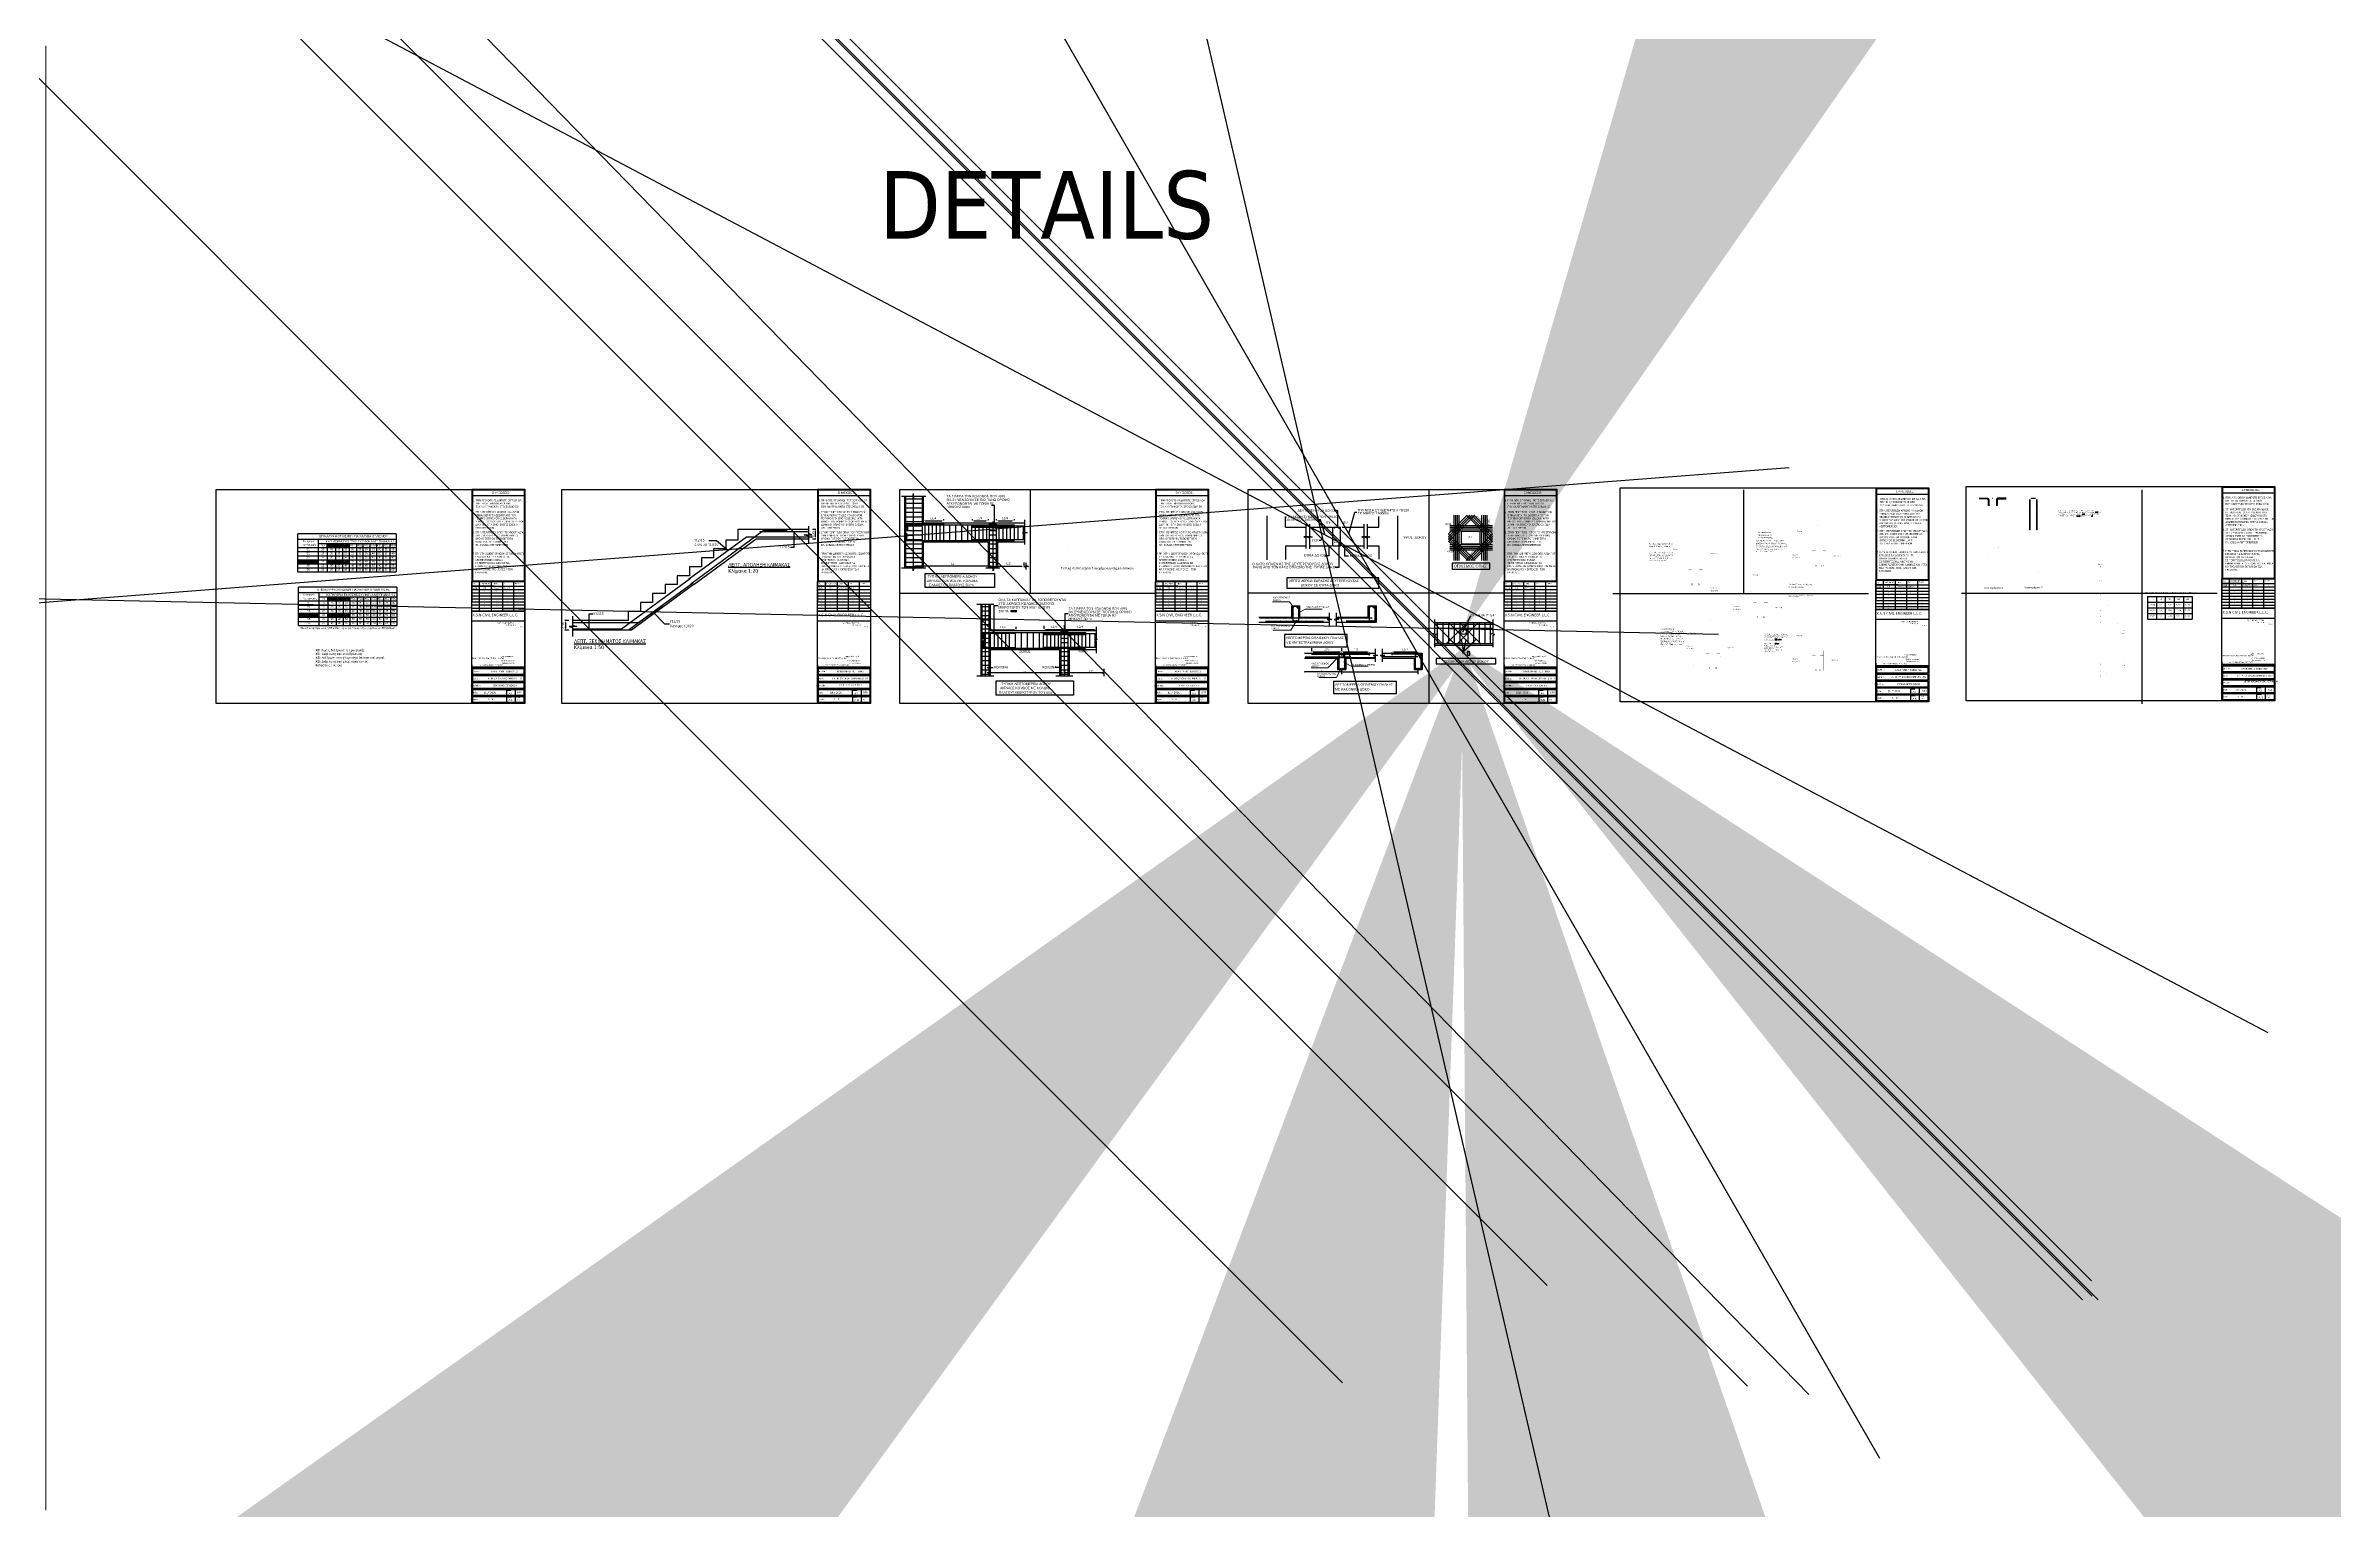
# Model space of a CAD drawing. Header units: millimetres. Extents: x -2171 to 1563, y -1758 to -1505.
# Drawn here: x 1132.3 to 1436, y -1727 to -1532.8 of the extents above; entities that cross this region are included whole.
import ezdxf
from ezdxf.enums import TextEntityAlignment as Align

# ---------------------------------------------------------------- set-up
doc = ezdxf.new("R2010")
doc.units = ezdxf.units.MM
doc.header["$PDMODE"] = 32
for name, pattern in [('105XCIV$0$HIDDEN', [0.375, 0.25, -0.125]), ('DASHDOT', [25.4, 12.7, -6.35, 0, -6.35]), ('DOT', [0.025, 0, -0.025]), ('HIDDEN', [0.375, 0.25, -0.125])]:
    doc.linetypes.add(name, pattern=pattern)
doc.layers.get('Defpoints').update_dxf_attribs({"color": 6})
for name, color, linetype in [('-S-A3 PAGE', 3, 'Continuous'), ('-S-AKSONES', 50, 'DASHDOT'), ('-S-DIMS', 2, 'Continuous'), ('-S-HATCH', 103, 'Continuous'), ('-S-TEXTLINE', 3, 'Continuous'), ('-S-TOMES', 7, 'Continuous'), ('-S_SIDERA', 30, 'Continuous'), ('-S_TEXT', 3, 'Continuous'), ('1', 3, 'Continuous'), ('2', 4, 'Continuous'), ('ANOIGMATA', 7, 'Continuous'), ('BLUE', 5, 'Continuous'), ('dim', 2, 'Continuous'), ('Lines', 7, 'Continuous'), ('LOGO_TEXT', 3, 'Continuous'), ('pinakaki', 153, 'Continuous'), ('SLABBAR_LINE', 9, 'Continuous'), ('Texts', 7, 'Continuous'), ('TITLE', 7, 'Continuous')]:
    doc.layers.add(name, color=color, linetype=linetype)
for name, color, linetype, lineweight in [('3', 1, 'Continuous', 15), ('A-ANNO-DIMS', 1, 'Continuous', 9), ('TEXT', 20, 'Continuous', 13)]:
    doc.layers.add(name, color=color, linetype=linetype, lineweight=lineweight)
doc.layers.add('Tablet', color=150, linetype='Continuous', true_color=0x0180ff)
doc.styles.add('105XCIV$0$GREEK', font='arial.ttf')
doc.styles.add('Annotative', font='romans.shx')
doc.styles.add('GR-SIMPL', font='GR-SIMPL.shx', dxfattribs={"width": 0.8})
doc.styles.add('MtXpl_BankGothic_Lt_', font='bgothl.ttf')
doc.styles.add('MtXpl_Tahoma', font='tahoma.ttf')
doc.styles.add('S1Arl27188_b_934_161', font='arial.ttf', dxfattribs={"width": 0.933629, "height": 2.71875})
doc.styles.add('S1Arl31900_b_934_161', font='arial.ttf', dxfattribs={"width": 0.933629, "height": 3.19})
doc.styles.add('S2Arl1396_b_1151_161', font='arial.ttf', dxfattribs={"width": 1.15091, "height": 0.139645})
doc.styles.add('S2Arl326_b_1151_161', font='arial.ttf', dxfattribs={"width": 1.15091, "height": 0.032584})
doc.styles.add('S2Arl419_b_1151_161', font='arial.ttf', dxfattribs={"width": 1.15091, "height": 0.041893})
doc.styles.add('S2Arl454_B_1248_161', font='arial.ttf', dxfattribs={"width": 1.247668, "height": 0.045415})
doc.styles.add('S2Arl465_b_1151_161', font='arial.ttf', dxfattribs={"width": 1.15091, "height": 0.046548})
doc.styles.add('S2Arl559_b_1151_161', font='arial.ttf', dxfattribs={"width": 1.15091, "height": 0.055858})
doc.styles.add('S2Arl698_b_1151_161', font='arial.ttf', dxfattribs={"width": 1.15091, "height": 0.069822})
doc.styles.get("Standard").update_dxf_attribs({"font": 'tahoma.ttf'})
doc.styles.add('ugsimpl', font='ugsimpl.shx')
doc.dimstyles.new('1-100-MM-MM', dxfattribs={"dimtxt": 240, "dimasz": 200, "dimexe": 200, "dimexo": 100, "dimgap": 50, "dimtad": 1, "dimdec": 0, "dimdsep": 46, "dimtxsty": 'Standard', "dimblk": 'OBLIQUE', "dimcen": 2.5, "dimdle": 150, "dimclrd": 2, "dimclre": 2, "dimclrt": 2, "dimadec": 0, "dimazin": 0, "dimtfac": 1, "dimtdec": 0, "dimtmove": 0, "dimatfit": 3, "dimldrblk": 'OBLIQUE', "dimfxl": 1, "dimtolj": 1, "dimtzin": 0, "dimarcsym": 0})
doc.dimstyles.new('105XCIV$0$ANAPTYGMATA$7', dxfattribs={"dimtxt": 50, "dimasz": 50, "dimexe": 30, "dimexo": 30, "dimgap": 30, "dimtad": 0, "dimtih": 1, "dimtoh": 1, "dimdec": 0, "dimzin": 0, "dimdsep": 46, "dimtxsty": '105XCIV$0$GREEK', "dimcen": 50, "dimadec": 0, "dimazin": 0, "dimtfac": 30, "dimtofl": 0, "dimtmove": 0, "dimatfit": 3, "dimfxl": 1, "dimtolj": 1, "dimtzin": 0, "dimarcsym": 0})
doc.dimstyles.new('Copy(2) of Standard', dxfattribs={"dimscale": 96, "dimtxt": 0.003, "dimasz": 0.0025, "dimexe": 0.0008, "dimexo": 0.005, "dimgap": 0.0015, "dimtad": 1, "dimrnd": 0.05, "dimzin": 0, "dimdsep": 46, "dimtxsty": 'Standard', "dimcen": 0.001, "dimclrd": 256, "dimclrt": 256, "dimadec": 0, "dimazin": 0, "dimtfac": 1, "dimtofl": 0, "dimtmove": 0, "dimatfit": 3, "dimfxl": 5, "dimtolj": 1, "dimtzin": 0, "dimarcsym": 1})

# ---------------------------------------------------------------- blocks, each defined once
blk = doc.blocks.new('_Oblique')
at = {"color": 0, "linetype": 'ByBlock', "lineweight": -2}
blk.add_line((-0.5, -0.5), (0.5, 0.5), dxfattribs=at)
blk = doc.blocks.new('*D15')
at = {"layer": '-S-DIMS', "color": 0, "lineweight": -2, "ltscale": 5, "transparency": 16777216}
for p, q in [((1248.76, -1595.57), (1248.76, -1595.71)), ((1251.46, -1595.57), (1251.46, -1595.71))]:
    blk.add_line(p, q, dxfattribs=at)
at = {"layer": '-S-DIMS', "lineweight": -2, "ltscale": 5, "transparency": 16777216}
blk.add_line((1249, -1595.78), (1251.22, -1595.78), dxfattribs=at)
at = {"layer": '-S-DIMS', "ltscale": 5, "transparency": 16777216}
for points in [[(1249, -1595.74), (1249, -1595.82), (1248.76, -1595.78)], [(1251.22, -1595.74), (1251.22, -1595.82), (1251.46, -1595.78)]]:
    blk.add_solid(points, dxfattribs=at)
at = {"layer": 'Defpoints', "color": 0, "ltscale": 5, "transparency": 16777216}
for p in [(1248.76, -1596.05), (1251.46, -1595.78), (1251.46, -1596.05)]:
    blk.add_point(p, dxfattribs=at)
at = {"layer": '-S-DIMS', "ltscale": 5, "transparency": 16777216, "insert": (1250.11, -1595.46), "char_height": 0.288, "attachment_point": 5}
blk.add_mtext('\\A1;L1/4', dxfattribs=at)
blk = doc.blocks.new('*D16')
at = {"layer": '-S-DIMS', "color": 0, "lineweight": -2, "ltscale": 5, "transparency": 16777216}
for p, q in [((1255.26, -1595.57), (1255.26, -1595.69)), ((1257.36, -1595.57), (1257.36, -1595.69))]:
    blk.add_line(p, q, dxfattribs=at)
at = {"layer": '-S-DIMS', "lineweight": -2, "ltscale": 5, "transparency": 16777216}
blk.add_line((1255.5, -1595.77), (1257.12, -1595.77), dxfattribs=at)
at = {"layer": '-S-DIMS', "ltscale": 5, "transparency": 16777216}
for points in [[(1255.5, -1595.73), (1255.5, -1595.81), (1255.26, -1595.77)], [(1257.12, -1595.73), (1257.12, -1595.81), (1257.36, -1595.77)]]:
    blk.add_solid(points, dxfattribs=at)
at = {"layer": 'Defpoints', "color": 0, "ltscale": 5, "transparency": 16777216}
for p in [(1255.26, -1596.05), (1257.36, -1595.77), (1257.36, -1596.05)]:
    blk.add_point(p, dxfattribs=at)
at = {"layer": '-S-DIMS', "ltscale": 5, "transparency": 16777216, "insert": (1256.19, -1595.44), "char_height": 0.288, "attachment_point": 5}
blk.add_mtext('\\A1;L1/4', dxfattribs=at)
blk = doc.blocks.new('*D17')
at = {"layer": '-S-DIMS', "color": 0, "lineweight": -2, "ltscale": 5, "transparency": 16777216}
for p, q in [((1247.43, -1601.3), (1247.43, -1601.71)), ((1258.03, -1601.3), (1258.03, -1601.71))]:
    blk.add_line(p, q, dxfattribs=at)
at = {"layer": '-S-DIMS', "lineweight": -2, "ltscale": 5, "transparency": 16777216}
blk.add_line((1257.79, -1601.78), (1247.67, -1601.78), dxfattribs=at)
at = {"layer": '-S-DIMS', "ltscale": 5, "transparency": 16777216}
for points in [[(1247.67, -1601.74), (1247.67, -1601.82), (1247.43, -1601.78)], [(1257.79, -1601.74), (1257.79, -1601.82), (1258.03, -1601.78)]]:
    blk.add_solid(points, dxfattribs=at)
at = {"layer": 'Defpoints', "color": 0, "ltscale": 5, "transparency": 16777216}
for p in [(1247.43, -1601.78), (1247.43, -1601.78), (1258.03, -1601.78)]:
    blk.add_point(p, dxfattribs=at)
at = {"layer": '-S-DIMS', "ltscale": 5, "transparency": 16777216, "insert": (1252.73, -1601.49), "char_height": 0.288, "attachment_point": 5}
blk.add_mtext('\\A1;L1', dxfattribs=at)
blk = doc.blocks.new('*D18')
at = {"layer": '-S-DIMS', "color": 0, "lineweight": -2, "ltscale": 5, "transparency": 16777216}
for p, q in [((1258.46, -1595.57), (1258.46, -1595.69)), ((1260.81, -1595.57), (1260.81, -1595.69))]:
    blk.add_line(p, q, dxfattribs=at)
at = {"layer": '-S-DIMS', "lineweight": -2, "ltscale": 5, "transparency": 16777216}
blk.add_line((1258.7, -1595.77), (1260.57, -1595.77), dxfattribs=at)
at = {"layer": '-S-DIMS', "ltscale": 5, "transparency": 16777216}
for points in [[(1258.7, -1595.73), (1258.7, -1595.81), (1258.46, -1595.77)], [(1260.57, -1595.73), (1260.57, -1595.81), (1260.81, -1595.77)]]:
    blk.add_solid(points, dxfattribs=at)
at = {"layer": 'Defpoints', "color": 0, "ltscale": 5, "transparency": 16777216}
for p in [(1258.46, -1596.05), (1260.81, -1595.77), (1260.81, -1596.05)]:
    blk.add_point(p, dxfattribs=at)
at = {"layer": '-S-DIMS', "ltscale": 5, "transparency": 16777216, "insert": (1259.63, -1595.44), "char_height": 0.288, "attachment_point": 5}
blk.add_mtext('\\A1;L2/4', dxfattribs=at)
blk = doc.blocks.new('*D19')
at = {"layer": '-S-DIMS', "color": 0, "lineweight": -2, "ltscale": 5, "transparency": 16777216}
for p, q in [((1258.03, -1601.3), (1258.03, -1601.71)), ((1262.11, -1601.3), (1262.11, -1601.71))]:
    blk.add_line(p, q, dxfattribs=at)
at = {"layer": '-S-DIMS', "lineweight": -2, "ltscale": 5, "transparency": 16777216}
blk.add_line((1258.27, -1601.78), (1261.87, -1601.78), dxfattribs=at)
at = {"layer": '-S-DIMS', "ltscale": 5, "transparency": 16777216}
for points in [[(1258.27, -1601.74), (1258.27, -1601.82), (1258.03, -1601.78)], [(1261.87, -1601.74), (1261.87, -1601.82), (1262.11, -1601.78)]]:
    blk.add_solid(points, dxfattribs=at)
at = {"layer": 'Defpoints', "color": 0, "ltscale": 5, "transparency": 16777216}
for p in [(1258.03, -1601.78), (1262.11, -1601.78), (1262.11, -1601.78)]:
    blk.add_point(p, dxfattribs=at)
at = {"layer": '-S-DIMS', "ltscale": 5, "transparency": 16777216, "insert": (1260.07, -1601.46), "char_height": 0.288, "attachment_point": 5}
blk.add_mtext('\\A1;L/2', dxfattribs=at)
blk = doc.blocks.new('*D20')
at = {"layer": '-S-DIMS', "color": 0, "lineweight": -2, "ltscale": 5, "transparency": 16777216}
for p, q in [((1257.64, -1609.84), (1257.64, -1610.14)), ((1261.07, -1609.84), (1261.07, -1610.14))]:
    blk.add_line(p, q, dxfattribs=at)
at = {"layer": '-S-DIMS', "lineweight": -2, "ltscale": 5, "transparency": 16777216}
blk.add_line((1257.88, -1610.22), (1260.83, -1610.22), dxfattribs=at)
at = {"layer": '-S-DIMS', "ltscale": 5, "transparency": 16777216}
for points in [[(1257.88, -1610.18), (1257.88, -1610.26), (1257.64, -1610.22)], [(1260.83, -1610.18), (1260.83, -1610.26), (1261.07, -1610.22)]]:
    blk.add_solid(points, dxfattribs=at)
at = {"layer": 'Defpoints', "color": 0, "ltscale": 5, "transparency": 16777216}
for p in [(1257.64, -1610.32), (1261.07, -1610.22), (1261.07, -1610.32)]:
    blk.add_point(p, dxfattribs=at)
at = {"layer": '-S-DIMS', "ltscale": 5, "transparency": 16777216, "insert": (1259.35, -1609.89), "char_height": 0.288, "attachment_point": 5}
blk.add_mtext('\\A1;L1/4', dxfattribs=at)
blk = doc.blocks.new('*D9')
at = {"layer": '-S-DIMS', "color": 0, "lineweight": -2, "ltscale": 5, "transparency": 16777216}
for p, q in [((1264.77, -1609.7), (1264.77, -1610.11)), ((1267.49, -1609.7), (1267.49, -1610.11))]:
    blk.add_line(p, q, dxfattribs=at)
at = {"layer": '-S-DIMS', "lineweight": -2, "ltscale": 5, "transparency": 16777216}
blk.add_line((1265.01, -1610.18), (1267.25, -1610.18), dxfattribs=at)
at = {"layer": '-S-DIMS', "ltscale": 5, "transparency": 16777216}
for points in [[(1265.01, -1610.14), (1265.01, -1610.22), (1264.77, -1610.18)], [(1267.25, -1610.14), (1267.25, -1610.22), (1267.49, -1610.18)]]:
    blk.add_solid(points, dxfattribs=at)
at = {"layer": 'Defpoints', "color": 0, "ltscale": 5, "transparency": 16777216}
for p in [(1264.77, -1610.18), (1267.49, -1610.18), (1267.49, -1610.18)]:
    blk.add_point(p, dxfattribs=at)
at = {"layer": '-S-DIMS', "ltscale": 5, "transparency": 16777216, "insert": (1266.13, -1609.86), "char_height": 0.288, "attachment_point": 5}
blk.add_mtext('\\A1;L1/4', dxfattribs=at)
blk = doc.blocks.new('*D21')
at = {"layer": '-S-DIMS', "color": 0, "lineweight": -2, "ltscale": 5, "transparency": 16777216}
for p, q in [((1257.02, -1615.64), (1257.02, -1615.81)), ((1267.49, -1615.64), (1267.49, -1615.81))]:
    blk.add_line(p, q, dxfattribs=at)
at = {"layer": '-S-DIMS', "lineweight": -2, "ltscale": 5, "transparency": 16777216}
blk.add_line((1257.26, -1615.89), (1267.25, -1615.89), dxfattribs=at)
at = {"layer": '-S-DIMS', "ltscale": 5, "transparency": 16777216}
for points in [[(1257.26, -1615.85), (1257.26, -1615.93), (1257.02, -1615.89)], [(1267.25, -1615.85), (1267.25, -1615.93), (1267.49, -1615.89)]]:
    blk.add_solid(points, dxfattribs=at)
at = {"layer": 'Defpoints', "color": 0, "ltscale": 5, "transparency": 16777216}
for p in [(1257.02, -1616.12), (1267.49, -1615.89), (1267.49, -1616.12)]:
    blk.add_point(p, dxfattribs=at)
at = {"layer": '-S-DIMS', "ltscale": 5, "transparency": 16777216, "insert": (1262.25, -1615.6), "char_height": 0.288, "attachment_point": 5}
blk.add_mtext('\\A1;L1', dxfattribs=at)
blk = doc.blocks.new('*D10')
at = {"layer": '-S-DIMS', "color": 0, "lineweight": -2, "ltscale": 5, "transparency": 16777216}
for p, q in [((1300.27, -1612.69), (1300.27, -1613.09)), ((1304.29, -1612.69), (1304.29, -1613.09))]:
    blk.add_line(p, q, dxfattribs=at)
at = {"layer": '-S-DIMS', "lineweight": -2, "ltscale": 5, "transparency": 16777216}
blk.add_line((1300.51, -1613.16), (1304.05, -1613.16), dxfattribs=at)
at = {"layer": '-S-DIMS', "ltscale": 5, "transparency": 16777216}
for points in [[(1300.51, -1613.12), (1300.51, -1613.2), (1300.27, -1613.16)], [(1304.05, -1613.12), (1304.05, -1613.2), (1304.29, -1613.16)]]:
    blk.add_solid(points, dxfattribs=at)
at = {"layer": 'Defpoints', "color": 0, "ltscale": 5, "transparency": 16777216}
for p in [(1300.27, -1613.17), (1304.29, -1613.16), (1304.29, -1613.17)]:
    blk.add_point(p, dxfattribs=at)
at = {"layer": '-S-DIMS', "ltscale": 5, "transparency": 16777216, "insert": (1302.28, -1612.84), "char_height": 0.288, "attachment_point": 5}
blk.add_mtext('\\A1;L2/3', dxfattribs=at)
blk = doc.blocks.new('*D11')
at = {"layer": '-S-DIMS', "color": 0, "lineweight": -2, "ltscale": 5, "transparency": 16777216}
for p, q in [((1304.29, -1613.64), (1304.29, -1613.25)), ((1307.97, -1613.64), (1307.97, -1613.25))]:
    blk.add_line(p, q, dxfattribs=at)
at = {"layer": '-S-DIMS', "lineweight": -2, "ltscale": 5, "transparency": 16777216}
blk.add_line((1304.53, -1613.17), (1307.73, -1613.17), dxfattribs=at)
at = {"layer": '-S-DIMS', "ltscale": 5, "transparency": 16777216}
for points in [[(1304.53, -1613.13), (1304.53, -1613.21), (1304.29, -1613.17)], [(1307.73, -1613.13), (1307.73, -1613.21), (1307.97, -1613.17)]]:
    blk.add_solid(points, dxfattribs=at)
at = {"layer": 'Defpoints', "color": 0, "ltscale": 5, "transparency": 16777216}
for p in [(1304.29, -1613.16), (1307.97, -1613.16), (1307.97, -1613.17)]:
    blk.add_point(p, dxfattribs=at)
at = {"layer": '-S-DIMS', "ltscale": 5, "transparency": 16777216, "insert": (1306.13, -1612.85), "char_height": 0.288, "attachment_point": 5}
blk.add_mtext('\\A1;L1/3', dxfattribs=at)
blk = doc.blocks.new('*D12')
at = {"layer": '-S-DIMS', "color": 0, "lineweight": -2, "ltscale": 5, "transparency": 16777216}
for p, q in [((1310.98, -1613.61), (1310.98, -1613.24)), ((1314.44, -1613.61), (1314.44, -1613.24))]:
    blk.add_line(p, q, dxfattribs=at)
at = {"layer": '-S-DIMS', "lineweight": -2, "ltscale": 5, "transparency": 16777216}
blk.add_line((1311.22, -1613.17), (1314.2, -1613.17), dxfattribs=at)
at = {"layer": '-S-DIMS', "ltscale": 5, "transparency": 16777216}
for points in [[(1311.22, -1613.13), (1311.22, -1613.21), (1310.98, -1613.17)], [(1314.2, -1613.13), (1314.2, -1613.21), (1314.44, -1613.17)]]:
    blk.add_solid(points, dxfattribs=at)
at = {"layer": 'Defpoints', "color": 0, "ltscale": 5, "transparency": 16777216}
for p in [(1310.98, -1613.13), (1314.44, -1613.13), (1314.44, -1613.17)]:
    blk.add_point(p, dxfattribs=at)
at = {"layer": '-S-DIMS', "ltscale": 5, "transparency": 16777216, "insert": (1312.71, -1612.84), "char_height": 0.288, "attachment_point": 5}
blk.add_mtext('\\A1;L1/3', dxfattribs=at)
blk = doc.blocks.new('*D13')
at = {"layer": '-S-DIMS', "color": 0, "lineweight": -2, "ltscale": 5, "transparency": 16777216}
for p, q in [((1267.49, -1609.99), (1267.49, -1610.11)), ((1271.72, -1609.99), (1271.72, -1610.11))]:
    blk.add_line(p, q, dxfattribs=at)
at = {"layer": '-S-DIMS', "lineweight": -2, "ltscale": 5, "transparency": 16777216}
blk.add_line((1267.73, -1610.18), (1271.48, -1610.18), dxfattribs=at)
at = {"layer": '-S-DIMS', "ltscale": 5, "transparency": 16777216}
for points in [[(1267.73, -1610.14), (1267.73, -1610.22), (1267.49, -1610.18)], [(1271.48, -1610.14), (1271.48, -1610.22), (1271.72, -1610.18)]]:
    blk.add_solid(points, dxfattribs=at)
at = {"layer": 'Defpoints', "color": 0, "ltscale": 5, "transparency": 16777216}
for p in [(1267.49, -1610.47), (1271.72, -1610.18), (1271.72, -1610.47)]:
    blk.add_point(p, dxfattribs=at)
at = {"layer": '-S-DIMS', "ltscale": 5, "transparency": 16777216, "insert": (1269.6, -1609.86), "char_height": 0.288, "attachment_point": 5}
blk.add_mtext('\\A1;L2/4', dxfattribs=at)
blk = doc.blocks.new('*D22')
at = {"layer": '-S_TEXT', "color": 0, "lineweight": -2, "transparency": 16777216}
for p, q in [((1201.73, -1609.01), (1201.22, -1609.01)), ((1201.73, -1610.29), (1201.22, -1610.29))]:
    blk.add_line(p, q, dxfattribs=at)
at = {"layer": '-S_TEXT', "lineweight": -2, "transparency": 16777216}
blk.add_line((1201.3, -1609.25), (1201.3, -1610.05), dxfattribs=at)
at = {"layer": '-S_TEXT', "transparency": 16777216}
for points in [[(1201.26, -1609.25), (1201.34, -1609.25), (1201.3, -1609.01)], [(1201.26, -1610.05), (1201.34, -1610.05), (1201.3, -1610.29)]]:
    blk.add_solid(points, dxfattribs=at)
at = {"layer": 'Defpoints', "color": 0, "transparency": 16777216}
for p in [(1202.21, -1609.01), (1201.3, -1610.29), (1202.21, -1610.29)]:
    blk.add_point(p, dxfattribs=at)
at = {"layer": '-S_TEXT', "transparency": 16777216, "insert": (1201.01, -1609.65), "char_height": 0.288, "attachment_point": 5, "rotation": 90}
blk.add_mtext('\\A1;0.15', dxfattribs=at)
blk = doc.blocks.new('*D14')
at = {"layer": '-S_TEXT', "color": 0, "lineweight": -2, "transparency": 16777216}
for p, q in [((1234.05, -1596.88), (1234.5, -1596.88)), ((1234.05, -1598.15), (1234.5, -1598.15))]:
    blk.add_line(p, q, dxfattribs=at)
at = {"layer": '-S_TEXT', "lineweight": -2, "transparency": 16777216}
blk.add_line((1234.42, -1597.12), (1234.42, -1597.91), dxfattribs=at)
at = {"layer": '-S_TEXT', "transparency": 16777216}
for points in [[(1234.38, -1597.12), (1234.46, -1597.12), (1234.42, -1596.88)], [(1234.38, -1597.91), (1234.46, -1597.91), (1234.42, -1598.15)]]:
    blk.add_solid(points, dxfattribs=at)
at = {"layer": 'Defpoints', "color": 0, "transparency": 16777216}
for p in [(1233.57, -1596.88), (1233.57, -1598.15), (1234.42, -1598.15)]:
    blk.add_point(p, dxfattribs=at)
at = {"layer": '-S_TEXT', "transparency": 16777216, "insert": (1234.13, -1597.52), "char_height": 0.288, "attachment_point": 5, "rotation": 90}
blk.add_mtext('\\A1;0.15', dxfattribs=at)
blk = doc.blocks.new('PINAKAKI 1')
at = {"layer": '-S-A3 PAGE', "ltscale": 5}
blk.add_line((8.22, -1.28), (1.36, -1.28), dxfattribs=at)
at = {"color": 0}
for p, q in [((1.28, -0.41), (1.28, -15.37)), ((1.28, -0.41), (8.3, -0.41)), ((1.36, -0.5), (1.36, -12.57)), ((1.36, -0.5), (8.22, -0.5)), ((8.22, -0.5), (8.22, -12.57)), ((8.3, -0.41), (8.3, -12.65)), ((1.28, -12.65), (8.3, -12.65)), ((4.25, -13.26), (1.28, -13.26)), ((1.28, -13.26), (8.3, -13.26)), ((8.3, -13.31), (1.28, -13.31)), ((1.36, -12.57), (8.21, -12.57)), ((2.27, -12.65), (2.27, -16.56)), ((3.91, -16.56), (3.91, -12.65)), ((5.39, -16.56), (5.39, -12.65)), ((6.84, -16.56), (6.84, -12.65)), ((8.3, -13.26), (8.3, -13.31)), ((8.3, -17.89), (1.28, -17.89)), ((1.28, -23.68), (1.28, -28.81)), ((1.4, -25), (1.4, -24.2)), ((1.4, -25.92), (1.4, -25.12)), ((1.4, -26.84), (1.4, -26.04)), ((1.4, -27.76), (1.4, -26.96)), ((1.4, -28.68), (1.4, -27.88))]:
    blk.add_line(p, q, dxfattribs=at)
at = {"color": 3}
blk.add_line((8.3, -14.48), (8.3, -16.56), dxfattribs=at)
at = {"color": 0}
for points in [[(1.28, -12.65), (8.3, -12.65), (8.3, -16.56), (1.28, -16.56)], [(1.28, -12.65), (8.3, -12.65), (8.3, -16.56), (1.28, -16.56)], [(1.28, -16.56), (8.3, -16.56), (8.3, -24.01), (1.28, -24.01)], [(1.28, -24.01), (8.3, -24.01), (8.3, -28.81), (1.28, -28.81)]]:
    blk.add_lwpolyline(points, close=True, dxfattribs=at)
for points in [[(1.28, -13.72), (8.3, -13.72)], [(1.28, -14.13), (8.3, -14.13)], [(1.28, -14.53), (8.3, -14.53)], [(1.28, -14.94), (8.3, -14.94)], [(1.28, -15.34), (8.3, -15.34)], [(1.28, -15.75), (8.3, -15.75)], [(1.28, -16.16), (8.3, -16.16)], [(1.4, -24.2), (8.2, -24.2), (8.2, -25), (1.4, -25)], [(1.4, -25.12), (8.2, -25.12), (8.2, -25.92), (1.4, -25.92)], [(1.4, -26.04), (8.2, -26.04), (8.2, -26.84), (1.4, -26.84)], [(1.4, -26.96), (8.2, -26.96), (8.2, -27.76), (1.4, -27.76)], [(5.87, -26.96), (5.87, -27.76)], [(7.04, -26.96), (7.04, -27.76)], [(1.4, -27.88), (8.2, -27.88), (8.2, -28.68), (1.4, -28.68)], [(5.89, -27.88), (5.89, -28.68)], [(7.04, -27.88), (7.04, -28.68)]]:
    blk.add_lwpolyline(points, dxfattribs=at)
blk.add_lwpolyline([(1.28, -16.56), (8.3, -16.56)])
at = {"layer": '-S_TEXT', "color": 3}
for s, p in [('1.', (1.38, -2.01)), ('2.', (1.38, -3.66)), ('3.', (1.38, -6.25)), ('4.', (1.37, -9.02))]:
    blk.add_text(s, height=0.25, dxfattribs=at).set_placement(p)
at = {"layer": '-S_TEXT', "color": 3, "char_height": 0.25, "attachment_point": 1}
for s, insert in [('ΠΡΙΝ ΑΠΟ ΟΠΟΙΑΝ{\\fArial|b0|i0|c186|p34;Δ}ΗΠΟΤΕ ΕΡΓΑΣΙΑ ΘΑ ΠΡΕΠΕΙ ΝΑ ΤΗΡΟΥΝΤΑΙ ΟΙ ΟΡΟΙ\\PΠΟΥ ΑΝΑΓΡΑΦΟΝΤΑΙ ΣΤΟ ΣΧΕ{\\fArial|b0|i0|c186|p34;Δ}ΙΟ {\\fArial|b0|i0|c186|p34;S0.}', (1.75, -1.75)), ('ΣΤΗΝ ΠΕΡΙΠΤ{\\fArial|b0|i0|c186|p34;Ω}ΣΗ ΧΡΗΣΗΣ ΜΑΝ{\\fArial|b0|i0|c186|p34;Δ}Υ{\\fArial|b0|i0|c186|p34;Ω}Ν ΕΠΙΒΑΛΛΕΤΑΙ ΤΟ {\\fArial|b0|i0|c186|p34;Δ}ΕΣΙΜΟ ΑΠΟ ΤΟΝ ΤΕΧΝΙΚΟ ΟΠΛΙΣΜΟΥ {\\fArial|b0|i0|c186|p34;(}ΣΙ{\\fArial|b0|i0|c186|p34;Δ}ΕΡΑ{\\fArial|b0|i0|c186|p34;) }ΚΑΤΑ ΜΗΚΟΣ ΤΟΥ {\\fArial|b0|i0|c186|p34;Δ}ΟΜΙΚΟΥ ΣΤΟΙΧΕΙΟΥ ΜΕ ΤΟΝ {\\fArial|b0|i0|c186|p34;Δ}ΙΑΜΗΚΗ ΟΠΛΙΣΜΟ{\\fArial|b0|i0|c186|p34;- }ΒΛΕΠ{\\fArial|b0|i0|c186|p34;Ω }ΣΧΕ{\\fArial|b0|i0|c186|p34;Δ}ΙΑ ΛΕΠΤΟΜΕΡΕΙΩΝ', (1.75, -3.31)), ('ΣΤΗΝ ΠΕΡΙΠΤ{\\fArial|b0|i0|c186|p34;Ω}ΣΗ ΟΠΟΥ ΤΟ ΥΠΟΣΤΥΛ{\\fArial|b0|i0|c186|p34;Ω}ΜΑ {\\fArial|b0|i0|c186|p34;Δ}ΕΝ ΣΥΝΕΧΙΖΕΙ ΣΤΟΝ ΥΠΕΡΚΕΙΜΕΝΟ ΟΡΟΦΟ ΤΟΤΕ ΘΑ ΤΟΠΟΘΕΤΕΙΤΑΙ ΟΠΛΙΣΜΟΣ ΣΕ ΜΟΡΦΗ {\\fArial|b0|i0|c186|p34;L }Ή Π{\\fArial|b0|i0|c186|p34;.  \\P}ΒΛ{\\fArial|b0|i0|c186|p34;. }ΣΧΕ{\\fArial|b0|i0|c186|p34;Δ}Ι{\\fArial|b0|i0|c186|p34;A }ΛΕΠΤΟΜΕΡΕΙ{\\fArial|b0|i0|c186|p34;Ω}Ν', (1.75, -6)), ('ΠΡΙΝ ΤΗΝ {\\fArial|b0|i0|c186|p34;Δ}ΙΕΚΠΕΡΑΙ{\\fArial|b0|i0|c186|p34;Ω}ΣΗ ΟΠΟΙΑΣ{\\fArial|b0|i0|c186|p34;Δ}ΗΠΟΤΕ ΕΡΓΑΣΙΑΣ ΝΑ ΕΛΕΓΧΟΝΤΑΙ ΤΑ ΑΡΧΙΤΕΚΤΟΝΙΚΑ ΣΧΕ{\\fArial|b0|i0|c186|p34;Δ}ΙΑ{\\fArial|b0|i0|c186|p34;.\\P}ΣΕ ΠΕΡΙΠΤ{\\fArial|b0|i0|c186|p34;Ω}ΣΗ {\\fArial|b0|i0|c186|p34;Δ}ΙΑΦΟΡΑΣ ΝΑ ΕΝΗΜΕΡ{\\fArial|b0|i0|c186|p34;Ω}ΝΕΤΑΙ Ο ΜΗΧΑΝΙΚΟΣ ΚΑΙ ΜΕΤΑ ΝΑ ΠΡΟΧ{\\fArial|b0|i0|c186|p34;Ω}ΡΕΙ Η ΕΚΤΕΛΕΣΗ Τ{\\fArial|b0|i0|c186|p34;Ω}Ν ΕΡΓΑΣΙ{\\fArial|b0|i0|c186|p34;Ω}Ν{\\fArial|b0|i0|c186|p34;.}', (1.73, -8.82))]:
    blk.add_mtext_dynamic_manual_height_columns(s, width=6.3862, gutter_width=1, heights=[0], dxfattribs=dict(at, insert=insert))
at = {"layer": 'ANOIGMATA', "attachment_point": 1}
for s, insert, char_height, width in [('\\pi4.5494;{\\fBankGothic Lt BT|b0|i0|c0|p34;\\H1.5x;\\C7;XANTHOS NEOFYTOU\\P\\pi5.8103;civil engineer\\P\\pi7.351;\\fArial|b0|i0|c161|p34;Α.Π.Θ}', (0.06, -18.08), 0.1009, 7.9171), ('\\pi4.88765;{\\fBankGothic Lt BT|b0|i0|c161|p34;\\H1.1667x;\\C0;agioy antonioy 6,\\P\\pi1.24243;ERACLEOUS & TIMOTHEOU, flat 201\\P\\pi5.08735;7102 Aradippou\\P\\pi5.25915;larnaca-cyprus\\P\\pi2.19835;tel. 24258430 fax. 24250430}', (0.11, -22.47), 0.1514, 8.0584), ('{\\fBankGothic Lt BT|b0|i0|c0|p34;\\C7;     sheet title :}', (0.7, -26.33), 0.2019, 3.3382), ('\\pi1.00598;{\\fBankGothic Lt BT|b0|i0|c0|p34;\\H1.5x;\\C7; \\H1.3333x; job title :}', (0.25, -24.46), 0.1009, 3.3382), ('\\pi1.54818;{\\fBankGothic Lt BT|b0|i0|c0|p34;\\H1.5x;\\C7; \\H1.3333x; owner :}', (-0.29, -25.42), 0.1009, 3.3382), ('\\pi1.98789;{\\fBankGothic Lt BT|b0|i0|c0|p34;\\C7; date :}', (-0.64, -27.26), 0.2019, 3.3382), ('{\\fTahoma|b0|i0|c0|p34;\\C7;JULY 2026}', (2.93, -27.25), 0.2523, 4.5751), ('\\A1;{\\C7;LE. IR CY DEVELOPMENTS LTD  }', (3.25, -25.39), 0.2523, 5.3476), ('\\A1;{\\H0.99983x;\\C7;APARTMENT BUILDING   \\H0.75013x; }', (3.83, -24.46), 0.2523, 5.3476), ('\\pi1.70638;{\\fBankGothic Lt BT|b0|i0|c161|p34;\\H0.5x;\\L\\C7;PAPER\\H2x;\\l }', (4.27, -26.95), 0.2125, 3.5139), ('\\pi1.77876;{\\fBankGothic Lt BT|b0|i0|c0|p34;\\C7; scale :}', (-0.43, -28.18), 0.2019, 3.3382), ('\\pi1.70638;{\\fBankGothic Lt BT|b0|i0|c0|p34;\\H0.5x;\\L\\C7;DESIGN\\H2x;\\l }', (4.27, -27.83), 0.2125, 3.5139), ('\\pi0.81053;{\\fBankGothic Lt BT|b0|i0|c0|p34;\\C7;JOB NO}', (6.37, -28.01), 0.1009, 3.3382), ('\\pi1.1781;{\\fBankGothic Lt BT|b0|i0|c161|p34;\\C7;2\\fBankGothic Lt BT|b0|i0|c0|p34;633}', (6.04, -28.27), 0.1467, 4.852)]:
    blk.add_mtext(s, dxfattribs=dict(at, insert=insert, char_height=char_height, width=width))
at = {"layer": 'ANOIGMATA', "char_height": 0.2523, "attachment_point": 1}
for s, insert in [('{\\fArial|b0|i0|c186|p34;A}3', (6.16, -27.37)), ('A{\\fArial|b0|i0|c186|p34;.}N{\\fArial|b0|i0|c186|p34;.}', (6.16, -28.24))]:
    blk.add_mtext_dynamic_manual_height_columns(s, width=10.8932, gutter_width=1, heights=[0], dxfattribs=dict(at, insert=insert))
at = {"layer": 'pinakaki', "ltscale": 0.005, "insert": (3.94, -0.72), "char_height": 0.2696, "width": 6.6747, "attachment_point": 1}
blk.add_mtext('{\\fArial|b0|i0|c161|p34;ΣΗΜΕΙΩΣΕΙΣ:}', dxfattribs=at)
at = {"layer": 'TEXT', "color": 0, "attachment_point": 1}
for s, insert, char_height, width in [('\\pi0.19627;{\\C7;A\\fTahoma|b0|i0|c161|p34;.\\fTahoma|b0|i0|c0|p34;N\\fTahoma|b0|i0|c161|p34;.}', (1.25, -13.4), 0.2539, 1.0156), ('\\pi0.20581;{\\fBankGothic Lt BT|b0|i0|c161|p34;\\C7;by :}', (1.25, -12.86), 0.1523, 0.9175), ('\\pi0.46934;{\\H0.8x;\\C7;-}', (1.25, -13.79), 0.2539, 1.0156), ('\\pi0.46934;{\\H0.8x;\\C7;-}', (1.25, -14.21), 0.2539, 1.0156), ('\\pi0.46934;{\\H0.8x;\\C7;-}', (1.25, -14.62), 0.2539, 1.0156), ('\\pi0.46934;{\\H0.8x;\\C7;-}', (1.25, -15.03), 0.2539, 1.0156), ('\\pi0.49205;{\\fArial|b0|i0|c186|p34;\\C7;CHECKED BY\\fBankGothic Lt BT|b0|i0|c161|p34; :}', (1.83, -12.86), 0.1523, 2.5391), ('\\pi1.02419;{\\H0.8x;\\C7;X.N.}', (1.71, -13.4), 0.2539, 2.5391), ('\\pi1.23106;{\\H0.8x;\\C7;-}', (1.71, -13.79), 0.2539, 2.5391), ('\\pi1.23106;{\\H0.8x;\\C7;-}', (1.71, -14.21), 0.2539, 2.5391), ('\\pi1.23106;{\\H0.8x;\\C7;-}', (1.71, -14.62), 0.2539, 2.5391), ('\\pi1.23106;{\\H0.8x;\\C7;-}', (1.71, -15.03), 0.2539, 2.5391), ('{\\C7;22/07/2026}', (3.98, -13.41), 0.2031, 1.3531), ('\\pi0.83455;{\\fBankGothic Lt BT|b0|i0|c0|p34;\\C7;date :}', (3.36, -12.86), 0.1523, 2.5391), ('\\pi1.09396;{\\H0.8x;\\C7;   -}', (3.2, -13.79), 0.2539, 2.5391), ('\\pi1.09396;{\\H0.8x;\\C7;   -}', (3.2, -14.21), 0.2539, 2.5391), ('\\pi1.23106;{\\H0.8x;\\C7;-}', (3.36, -14.62), 0.2539, 2.5391), ('\\pi1.23106;{\\H0.8x;\\C7;-}', (3.36, -15.03), 0.2539, 2.5391), ('{\\fBankGothic Lt BT|b0|i0|c161|p34;\\C7;rev\\fBankGothic Lt BT|b0|i0|c0|p34;.\\fBankGothic Lt BT|b0|i0|c161|p34; :}', (5.56, -12.83), 0.15234, 2.5391), ('\\pi0.28843;{\\H0.8x;\\C7;REV.1}', (5.33, -13.41), 0.2539, 1.2675), ('\\pi1.23106;{\\H0.8x;\\C7;-}', (4.64, -13.79), 0.2539, 2.5391), ('\\pi1.23106;{\\H0.8x;\\C7;-}', (4.64, -14.21), 0.2539, 2.5391), ('\\pi0.5953;{\\fTahoma|b0|i0|c161|p34;\\H0.8x;\\C7;-}', (5.33, -14.63), 0.2539, 1.2675), ('\\pi0.5953;{\\fTahoma|b0|i0|c161|p34;\\H0.8x;\\C7;-}', (5.33, -15.04), 0.2539, 1.2675), ('{\\fBankGothic Lt BT|b0|i0|c0|p34;\\C7;ISSUE\\fBankGothic Lt BT|b0|i0|c161|p34; :}', (7, -12.83), 0.1523, 2.5391), ('\\pi0.5953;{\\fTahoma|b0|i0|c161|p34;\\H0.8x;\\C7;-}', (6.77, -14.63), 0.2539, 1.2675), ('\\pi0.5953;{\\fTahoma|b0|i0|c161|p34;\\H0.8x;\\C7;-}', (6.77, -15.04), 0.2539, 1.2675), ('\\pi0.54551;{\\H0.8x;\\C7; \\fTahoma|b0|i0|c161|p34;-}', (6.77, -13.41), 0.2539, 1.2675), ('\\pi1.23106;{\\H0.8x;\\C7;-}', (6.19, -13.79), 0.2539, 2.5391), ('\\pi1.23106;{\\H0.8x;\\C7;-}', (6.19, -14.21), 0.2539, 2.5391), ('X.S.N CIVIL ENGINEER L.L.C.\\P', (1.37, -16.9), 0.35, 6.9221), ('\\pi0.46934;{\\H0.8x;\\C7;-}', (1.25, -15.43), 0.2539, 1.0156), ('\\pi0.46934;{\\H0.8x;\\C7;-}', (1.25, -15.84), 0.2539, 1.0156), ('\\pi0.46934;{\\H0.8x;\\C7;-}', (1.25, -16.25), 0.2539, 1.0156), ('\\pi1.23106;{\\H0.8x;\\C7;-}', (1.71, -15.43), 0.2539, 2.5391), ('\\pi1.23106;{\\H0.8x;\\C7;-}', (1.71, -15.84), 0.2539, 2.5391), ('\\pi1.23106;{\\H0.8x;\\C7;-}', (1.71, -16.25), 0.2539, 2.5391), ('\\pi1.23106;{\\H0.8x;\\C7;-}', (3.36, -15.43), 0.2539, 2.5391), ('\\pi1.23106;{\\H0.8x;\\C7;-}', (3.36, -15.84), 0.2539, 2.5391), ('\\pi1.23106;{\\H0.8x;\\C7;-}', (3.36, -16.25), 0.2539, 2.5391), ('\\pi0.5953;{\\fTahoma|b0|i0|c161|p34;\\H0.8x;\\C7;-}', (5.33, -15.44), 0.2539, 1.2675), ('\\pi0.5953;{\\fTahoma|b0|i0|c161|p34;\\H0.8x;\\C7;-}', (5.33, -15.85), 0.2539, 1.2675), ('\\pi0.5953;{\\fTahoma|b0|i0|c161|p34;\\H0.8x;\\C7;-}', (5.33, -16.25), 0.2539, 1.2675), ('\\pi0.5953;{\\fTahoma|b0|i0|c161|p34;\\H0.8x;\\C7;-}', (6.77, -15.44), 0.2539, 1.2675), ('\\pi0.5953;{\\fTahoma|b0|i0|c161|p34;\\H0.8x;\\C7;-}', (6.77, -15.85), 0.2539, 1.2675), ('\\pi0.5953;{\\fTahoma|b0|i0|c161|p34;\\H0.8x;\\C7;-}', (6.77, -16.25), 0.2539, 1.2675)]:
    blk.add_mtext(s, dxfattribs=dict(at, insert=insert, char_height=char_height, width=width))
at = {"layer": 'TEXT', "insert": (16.19, -12.37), "char_height": 0.2539, "width": 1.2675, "attachment_point": 1}
blk.add_mtext('{\\fTahoma|b0|i0|c0|p34;\\H0.8x;\\C7; }', dxfattribs=at)

msp = doc.modelspace()

# ---------------------------------------------------------------- hatches: boundary and pattern name
at = {"layer": '-S-HATCH', "transparency": 33554687}
h = msp.add_hatch(dxfattribs=at)
h.set_pattern_fill('ANSI31', color=8, scale=0.05)
h.set_pattern_definition([(45, (-18412.48601, -35635.22252), (-0.1122532015, 0.1122532015), [])])
h.paths.add_polyline_path([(1169.684, -1598.7809), (1172.5701, -1598.7809), (1172.5701, -1599.3209), (1169.684, -1599.3209)])
h = msp.add_hatch(dxfattribs=at)
h.set_pattern_fill('ANSI31', color=8, scale=0.05)
h.set_pattern_definition([(45, (-118981.04929, 206949.70233), (-0.11225320151, 0.11225320151), [])])
h.paths.add_polyline_path([(1165.7847, -1600.9409), (1168.4847, -1600.9409), (1168.4847, -1601.4809), (1165.7847, -1601.4809)])
h = msp.add_hatch(dxfattribs=at)
h.set_pattern_fill('ANSI31', color=8, scale=0.05)
h.set_pattern_definition([(45, (-18412.48601, -35637.38252), (-0.1122532015, 0.1122532015), [])])
h.paths.add_polyline_path([(1169.684, -1600.9409), (1172.5701, -1600.9409), (1172.5701, -1601.4809), (1169.684, -1601.4809)])
h = msp.add_hatch(dxfattribs=at)
h.set_pattern_fill('ANSI31', color=8, scale=0.05)
h.set_pattern_definition([(45, (-18412.39677, -35642.31222), (-0.1122532015, 0.1122532015), [])])
h.paths.add_polyline_path([(1169.7733, -1605.8706), (1172.6594, -1605.8706), (1172.6594, -1606.4106), (1169.7733, -1606.4106)])
h = msp.add_hatch(dxfattribs=at)
h.set_pattern_fill('ANSI31', color=8, scale=0.05)
h.set_pattern_definition([(45, (-118980.96005, 206942.61263), (-0.11225320151, 0.11225320151), [])])
h.paths.add_polyline_path([(1165.874, -1608.0306), (1168.574, -1608.0306), (1168.574, -1608.5706), (1165.874, -1608.5706)])
h = msp.add_hatch(dxfattribs=at)
h.set_pattern_fill('ANSI31', color=8, scale=0.05)
h.set_pattern_definition([(45, (-18412.39677, -35644.47222), (-0.1122532015, 0.1122532015), [])])
h.paths.add_polyline_path([(1169.7733, -1608.0306), (1172.6594, -1608.0306), (1172.6594, -1608.5706), (1169.7733, -1608.5706)])
at = {"layer": 'Tablet'}
for color, points in [(1, [(1366.7622, -1599.796), (1366.7322, -1599.7285), (1366.7322, -1599.796)]), (1, [(1366.7622, -1599.7285), (1366.7322, -1599.7285), (1366.7622, -1599.796)]), (1, [(1366.8897, -1599.781), (1366.7622, -1599.7435), (1366.7622, -1599.781)]), (1, [(1366.8897, -1599.7435), (1366.7622, -1599.7435), (1366.8897, -1599.781)]), (1, [(1366.9197, -1599.8185), (1366.8897, -1599.706), (1366.8897, -1599.8185)]), (1, [(1366.9197, -1599.706), (1366.8897, -1599.706), (1366.9197, -1599.8185)]), (1, [(1367.0247, -1599.8185), (1366.9947, -1599.706), (1366.9947, -1599.8185)]), (1, [(1367.0247, -1599.706), (1366.9947, -1599.706), (1367.0247, -1599.8185)]), (1, [(1367.1522, -1599.781), (1367.0247, -1599.7435), (1367.0247, -1599.781)]), (1, [(1367.1522, -1599.7435), (1367.0247, -1599.7435), (1367.1522, -1599.781)]), (1, [(1367.1822, -1599.796), (1367.1522, -1599.7285), (1367.1522, -1599.796)]), (1, [(1367.1822, -1599.7285), (1367.1522, -1599.7285), (1367.1822, -1599.796)]), (1, [(1368.1872, -1599.796), (1368.1572, -1599.7285), (1368.1572, -1599.796)]), (1, [(1368.1872, -1599.7285), (1368.1572, -1599.7285), (1368.1872, -1599.796)]), (1, [(1368.3147, -1599.781), (1368.1872, -1599.7435), (1368.1872, -1599.781)]), (1, [(1368.3147, -1599.7435), (1368.1872, -1599.7435), (1368.3147, -1599.781)]), (1, [(1368.3447, -1599.8185), (1368.3147, -1599.706), (1368.3147, -1599.8185)]), (1, [(1368.3447, -1599.706), (1368.3147, -1599.706), (1368.3447, -1599.8185)]), (1, [(1368.4497, -1599.8185), (1368.4197, -1599.706), (1368.4197, -1599.8185)]), (1, [(1368.4497, -1599.706), (1368.4197, -1599.706), (1368.4497, -1599.8185)]), (1, [(1368.5772, -1599.781), (1368.4497, -1599.7435), (1368.4497, -1599.781)]), (1, [(1368.5772, -1599.7435), (1368.4497, -1599.7435), (1368.5772, -1599.781)]), (1, [(1368.6072, -1599.796), (1368.5772, -1599.7285), (1368.5772, -1599.796)]), (1, [(1368.6072, -1599.7285), (1368.5772, -1599.7285), (1368.6072, -1599.796)]), (1, [(1350.3297, -1602.3085), (1350.2997, -1602.241), (1350.2997, -1602.3085)]), (1, [(1350.3297, -1602.241), (1350.2997, -1602.241), (1350.3297, -1602.3085)]), (1, [(1350.4572, -1602.2935), (1350.3297, -1602.256), (1350.3297, -1602.2935)]), (1, [(1350.4572, -1602.256), (1350.3297, -1602.256), (1350.4572, -1602.2935)]), (1, [(1350.4872, -1602.331), (1350.4572, -1602.2185), (1350.4572, -1602.331)]), (1, [(1350.4872, -1602.2185), (1350.4572, -1602.2185), (1350.4872, -1602.331)]), (1, [(1350.5922, -1602.331), (1350.5622, -1602.2185), (1350.5622, -1602.331)]), (1, [(1350.5922, -1602.2185), (1350.5622, -1602.2185), (1350.5922, -1602.331)]), (1, [(1350.7197, -1602.2935), (1350.5922, -1602.256), (1350.5922, -1602.2935)]), (1, [(1350.7197, -1602.256), (1350.5922, -1602.256), (1350.7197, -1602.2935)]), (1, [(1350.7497, -1602.3085), (1350.7197, -1602.241), (1350.7197, -1602.3085)]), (1, [(1350.7497, -1602.241), (1350.7197, -1602.241), (1350.7497, -1602.3085)]), (1, [(1351.7547, -1602.3085), (1351.7247, -1602.241), (1351.7247, -1602.3085)]), (1, [(1351.7547, -1602.241), (1351.7247, -1602.241), (1351.7547, -1602.3085)]), (1, [(1351.8822, -1602.2935), (1351.7547, -1602.256), (1351.7547, -1602.2935)]), (1, [(1351.8822, -1602.256), (1351.7547, -1602.256), (1351.8822, -1602.2935)]), (1, [(1351.9122, -1602.331), (1351.8822, -1602.2185), (1351.8822, -1602.331)]), (1, [(1351.9122, -1602.2185), (1351.8822, -1602.2185), (1351.9122, -1602.331)]), (1, [(1352.0172, -1602.331), (1351.9872, -1602.2185), (1351.9872, -1602.331)]), (1, [(1352.0172, -1602.2185), (1351.9872, -1602.2185), (1352.0172, -1602.331)]), (1, [(1352.1447, -1602.2935), (1352.0172, -1602.256), (1352.0172, -1602.2935)]), (1, [(1352.1447, -1602.256), (1352.0172, -1602.256), (1352.1447, -1602.2935)]), (1, [(1352.1747, -1602.3085), (1352.1447, -1602.241), (1352.1447, -1602.3085)]), (1, [(1352.1747, -1602.241), (1352.1447, -1602.241), (1352.1747, -1602.3085)]), (1, [(1367.1822, -1601.806), (1367.1447, -1601.6185), (1367.1447, -1601.806)]), (1, [(1367.1822, -1601.6185), (1367.1447, -1601.6185), (1367.1822, -1601.806)]), (1, [(1367.2947, -1601.656), (1367.1822, -1601.6185), (1367.1822, -1601.656)]), (1, [(1367.2947, -1601.6185), (1367.1822, -1601.6185), (1367.2947, -1601.656)]), (1, [(1367.3322, -1601.806), (1367.2947, -1601.6185), (1367.2947, -1601.806)]), (1, [(1367.3322, -1601.6185), (1367.2947, -1601.6185), (1367.3322, -1601.806)]), (1, [(1368.0447, -1601.806), (1368.0072, -1601.6185), (1368.0072, -1601.806)]), (1, [(1368.0447, -1601.6185), (1368.0072, -1601.6185), (1368.0447, -1601.806)]), (1, [(1368.1572, -1601.656), (1368.0447, -1601.6185), (1368.0447, -1601.656)]), (1, [(1368.1572, -1601.6185), (1368.0447, -1601.6185), (1368.1572, -1601.656)]), (1, [(1368.1947, -1601.806), (1368.1572, -1601.6185), (1368.1572, -1601.806)]), (1, [(1368.1947, -1601.6185), (1368.1572, -1601.6185), (1368.1947, -1601.806)]), (96, [(1405.0399, -1601.7503), (1405.0698, -1601.93), (1405.0099, -1601.93)]), (1, [(1350.7497, -1604.3185), (1350.7122, -1604.131), (1350.7122, -1604.3185)]), (1, [(1350.7497, -1604.131), (1350.7122, -1604.131), (1350.7497, -1604.3185)]), (1, [(1350.8622, -1604.1685), (1350.7497, -1604.131), (1350.7497, -1604.1685)]), (1, [(1350.8622, -1604.131), (1350.7497, -1604.131), (1350.8622, -1604.1685)]), (1, [(1350.8997, -1604.3185), (1350.8622, -1604.131), (1350.8622, -1604.3185)]), (1, [(1350.8997, -1604.131), (1350.8622, -1604.131), (1350.8997, -1604.3185)]), (1, [(1351.6122, -1604.3185), (1351.5747, -1604.131), (1351.5747, -1604.3185)]), (1, [(1351.6122, -1604.131), (1351.5747, -1604.131), (1351.6122, -1604.3185)]), (1, [(1351.7247, -1604.1685), (1351.6122, -1604.131), (1351.6122, -1604.1685)]), (1, [(1351.7247, -1604.131), (1351.6122, -1604.131), (1351.7247, -1604.1685)]), (1, [(1351.7622, -1604.3185), (1351.7247, -1604.131), (1351.7247, -1604.3185)]), (1, [(1351.7622, -1604.131), (1351.7247, -1604.131), (1351.7622, -1604.3185)]), (96, [(1405.0399, -1605.7034), (1405.0698, -1605.5237), (1405.0099, -1605.5237)]), (1, [(1358.9622, -1606.6585), (1358.9322, -1606.591), (1358.9322, -1606.6585)]), (1, [(1358.9622, -1606.591), (1358.9322, -1606.591), (1358.9622, -1606.6585)]), (1, [(1359.0897, -1606.6435), (1358.9622, -1606.606), (1358.9622, -1606.6435)]), (1, [(1359.0897, -1606.606), (1358.9622, -1606.606), (1359.0897, -1606.6435)]), (1, [(1359.1197, -1606.681), (1359.0897, -1606.5685), (1359.0897, -1606.681)]), (1, [(1359.1197, -1606.5685), (1359.0897, -1606.5685), (1359.1197, -1606.681)]), (1, [(1359.2247, -1606.681), (1359.1947, -1606.5685), (1359.1947, -1606.681)]), (1, [(1359.2247, -1606.5685), (1359.1947, -1606.5685), (1359.2247, -1606.681)]), (1, [(1359.3522, -1606.6435), (1359.2247, -1606.606), (1359.2247, -1606.6435)]), (1, [(1359.3522, -1606.606), (1359.2247, -1606.606), (1359.3522, -1606.6435)]), (1, [(1359.3822, -1608.6685), (1359.3447, -1608.481), (1359.3447, -1608.6685)]), (1, [(1359.3822, -1608.481), (1359.3447, -1608.481), (1359.3822, -1608.6685)]), (1, [(1359.3822, -1606.6585), (1359.3522, -1606.591), (1359.3522, -1606.6585)]), (1, [(1359.3822, -1606.591), (1359.3522, -1606.591), (1359.3822, -1606.6585)]), (1, [(1359.4947, -1608.5185), (1359.3822, -1608.481), (1359.3822, -1608.5185)]), (1, [(1359.4947, -1608.481), (1359.3822, -1608.481), (1359.4947, -1608.5185)]), (1, [(1359.5322, -1608.6685), (1359.4947, -1608.481), (1359.4947, -1608.6685)]), (1, [(1359.5322, -1608.481), (1359.4947, -1608.481), (1359.5322, -1608.6685)]), (1, [(1360.2447, -1608.6685), (1360.2072, -1608.481), (1360.2072, -1608.6685)]), (1, [(1360.2447, -1608.481), (1360.2072, -1608.481), (1360.2447, -1608.6685)]), (1, [(1360.3572, -1608.5185), (1360.2447, -1608.481), (1360.2447, -1608.5185)]), (1, [(1360.3572, -1608.481), (1360.2447, -1608.481), (1360.3572, -1608.5185)]), (1, [(1360.3872, -1606.6585), (1360.3572, -1606.591), (1360.3572, -1606.6585)]), (1, [(1360.3872, -1606.591), (1360.3572, -1606.591), (1360.3872, -1606.6585)]), (1, [(1360.3947, -1608.6685), (1360.3572, -1608.481), (1360.3572, -1608.6685)]), (1, [(1360.3947, -1608.481), (1360.3572, -1608.481), (1360.3947, -1608.6685)]), (1, [(1360.5147, -1606.6435), (1360.3872, -1606.606), (1360.3872, -1606.6435)]), (1, [(1360.5147, -1606.606), (1360.3872, -1606.606), (1360.5147, -1606.6435)]), (1, [(1360.5447, -1606.681), (1360.5147, -1606.5685), (1360.5147, -1606.681)]), (1, [(1360.5447, -1606.5685), (1360.5147, -1606.5685), (1360.5447, -1606.681)]), (1, [(1360.6497, -1606.681), (1360.6197, -1606.5685), (1360.6197, -1606.681)]), (1, [(1360.6497, -1606.5685), (1360.6197, -1606.5685), (1360.6497, -1606.681)]), (1, [(1360.7772, -1606.6435), (1360.6497, -1606.606), (1360.6497, -1606.6435)]), (1, [(1360.7772, -1606.606), (1360.6497, -1606.606), (1360.7772, -1606.6435)]), (1, [(1360.8072, -1606.6585), (1360.7772, -1606.591), (1360.7772, -1606.6585)]), (1, [(1360.8072, -1606.591), (1360.7772, -1606.591), (1360.8072, -1606.6585)]), (96, [(1405.0399, -1607.5722), (1405.0698, -1607.7519), (1405.0099, -1607.7519)]), (96, [(1405.0399, -1609.3691), (1405.0698, -1609.1894), (1405.0099, -1609.1894)]), (96, [(1408.1125, -1610.4472), (1408.1425, -1610.2675), (1408.0826, -1610.2675)]), (96, [(1408.1125, -1611.0222), (1408.1425, -1611.2019), (1408.0826, -1611.2019)]), (1, [(1352.6622, -1613.4085), (1352.6322, -1613.341), (1352.6322, -1613.4085)]), (1, [(1352.6622, -1613.341), (1352.6322, -1613.341), (1352.6622, -1613.4085)]), (1, [(1352.7897, -1613.3935), (1352.6622, -1613.356), (1352.6622, -1613.3935)]), (1, [(1352.7897, -1613.356), (1352.6622, -1613.356), (1352.7897, -1613.3935)]), (1, [(1352.8197, -1613.431), (1352.7897, -1613.3185), (1352.7897, -1613.431)]), (1, [(1352.8197, -1613.3185), (1352.7897, -1613.3185), (1352.8197, -1613.431)]), (1, [(1352.9247, -1613.431), (1352.8947, -1613.3185), (1352.8947, -1613.431)]), (1, [(1352.9247, -1613.3185), (1352.8947, -1613.3185), (1352.9247, -1613.431)]), (1, [(1353.0522, -1613.3935), (1352.9247, -1613.356), (1352.9247, -1613.3935)]), (1, [(1353.0522, -1613.356), (1352.9247, -1613.356), (1353.0522, -1613.3935)]), (1, [(1353.0822, -1615.4185), (1353.0447, -1615.231), (1353.0447, -1615.4185)]), (1, [(1353.0822, -1615.231), (1353.0447, -1615.231), (1353.0822, -1615.4185)]), (1, [(1353.0822, -1613.4085), (1353.0522, -1613.341), (1353.0522, -1613.4085)]), (1, [(1353.0822, -1613.341), (1353.0522, -1613.341), (1353.0822, -1613.4085)]), (1, [(1353.1947, -1615.2685), (1353.0822, -1615.231), (1353.0822, -1615.2685)]), (1, [(1353.1947, -1615.231), (1353.0822, -1615.231), (1353.1947, -1615.2685)]), (1, [(1353.2322, -1615.4185), (1353.1947, -1615.231), (1353.1947, -1615.4185)]), (1, [(1353.2322, -1615.231), (1353.1947, -1615.231), (1353.2322, -1615.4185)]), (1, [(1353.9447, -1615.4185), (1353.9072, -1615.231), (1353.9072, -1615.4185)]), (1, [(1353.9447, -1615.231), (1353.9072, -1615.231), (1353.9447, -1615.4185)]), (1, [(1354.0572, -1615.2685), (1353.9447, -1615.231), (1353.9447, -1615.2685)]), (1, [(1354.0572, -1615.231), (1353.9447, -1615.231), (1354.0572, -1615.2685)]), (1, [(1354.0872, -1613.4085), (1354.0572, -1613.341), (1354.0572, -1613.4085)]), (1, [(1354.0872, -1613.341), (1354.0572, -1613.341), (1354.0872, -1613.4085)]), (1, [(1354.0947, -1615.4185), (1354.0572, -1615.231), (1354.0572, -1615.4185)]), (1, [(1354.0947, -1615.231), (1354.0572, -1615.231), (1354.0947, -1615.4185)]), (1, [(1354.2147, -1613.3935), (1354.0872, -1613.356), (1354.0872, -1613.3935)]), (1, [(1354.2147, -1613.356), (1354.0872, -1613.356), (1354.2147, -1613.3935)]), (1, [(1354.2447, -1613.431), (1354.2147, -1613.3185), (1354.2147, -1613.431)]), (1, [(1354.2447, -1613.3185), (1354.2147, -1613.3185), (1354.2447, -1613.431)]), (1, [(1354.3497, -1613.431), (1354.3197, -1613.3185), (1354.3197, -1613.431)]), (1, [(1354.3497, -1613.3185), (1354.3197, -1613.3185), (1354.3497, -1613.431)]), (1, [(1354.4772, -1613.3935), (1354.3497, -1613.356), (1354.3497, -1613.3935)]), (1, [(1354.4772, -1613.356), (1354.3497, -1613.356), (1354.4772, -1613.3935)]), (1, [(1354.5072, -1613.4085), (1354.4772, -1613.341), (1354.4772, -1613.4085)]), (1, [(1354.5072, -1613.341), (1354.4772, -1613.341), (1354.5072, -1613.4085)]), (1, [(1366.7622, -1613.6335), (1366.7322, -1613.566), (1366.7322, -1613.6335)]), (1, [(1366.7622, -1613.566), (1366.7322, -1613.566), (1366.7622, -1613.6335)]), (1, [(1366.8897, -1613.6185), (1366.7622, -1613.581), (1366.7622, -1613.6185)]), (1, [(1366.8897, -1613.581), (1366.7622, -1613.581), (1366.8897, -1613.6185)]), (1, [(1366.9197, -1613.656), (1366.8897, -1613.5435), (1366.8897, -1613.656)]), (1, [(1366.9197, -1613.5435), (1366.8897, -1613.5435), (1366.9197, -1613.656)]), (1, [(1367.0247, -1613.656), (1366.9947, -1613.5435), (1366.9947, -1613.656)]), (1, [(1367.0247, -1613.5435), (1366.9947, -1613.5435), (1367.0247, -1613.656)]), (1, [(1367.1522, -1613.6185), (1367.0247, -1613.581), (1367.0247, -1613.6185)]), (1, [(1367.1522, -1613.581), (1367.0247, -1613.581), (1367.1522, -1613.6185)]), (1, [(1367.1822, -1615.6435), (1367.1447, -1615.456), (1367.1447, -1615.6435)]), (1, [(1367.1822, -1615.456), (1367.1447, -1615.456), (1367.1822, -1615.6435)]), (1, [(1367.1822, -1613.6335), (1367.1522, -1613.566), (1367.1522, -1613.6335)]), (1, [(1367.1822, -1613.566), (1367.1522, -1613.566), (1367.1822, -1613.6335)]), (1, [(1367.2947, -1615.4935), (1367.1822, -1615.456), (1367.1822, -1615.4935)]), (1, [(1367.2947, -1615.456), (1367.1822, -1615.456), (1367.2947, -1615.4935)]), (1, [(1367.3322, -1615.6435), (1367.2947, -1615.456), (1367.2947, -1615.6435)]), (1, [(1367.3322, -1615.456), (1367.2947, -1615.456), (1367.3322, -1615.6435)]), (1, [(1367.6697, -1615.6435), (1367.6322, -1615.456), (1367.6322, -1615.6435)]), (1, [(1367.6697, -1615.456), (1367.6322, -1615.456), (1367.6697, -1615.6435)]), (1, [(1367.7822, -1615.4935), (1367.6697, -1615.456), (1367.6697, -1615.4935)]), (1, [(1367.7822, -1615.456), (1367.6697, -1615.456), (1367.7822, -1615.4935)]), (1, [(1367.8122, -1613.6335), (1367.7822, -1613.566), (1367.7822, -1613.6335)]), (1, [(1367.8122, -1613.566), (1367.7822, -1613.566), (1367.8122, -1613.6335)]), (1, [(1367.8197, -1615.6435), (1367.7822, -1615.456), (1367.7822, -1615.6435)]), (1, [(1367.8197, -1615.456), (1367.7822, -1615.456), (1367.8197, -1615.6435)]), (1, [(1367.9397, -1613.6185), (1367.8122, -1613.581), (1367.8122, -1613.6185)]), (1, [(1367.9397, -1613.581), (1367.8122, -1613.581), (1367.9397, -1613.6185)]), (1, [(1367.9697, -1613.656), (1367.9397, -1613.5435), (1367.9397, -1613.656)]), (1, [(1367.9697, -1613.5435), (1367.9397, -1613.5435), (1367.9697, -1613.656)]), (1, [(1368.0747, -1613.656), (1368.0447, -1613.5435), (1368.0447, -1613.656)]), (1, [(1368.0747, -1613.5435), (1368.0447, -1613.5435), (1368.0747, -1613.656)]), (1, [(1368.2022, -1613.6185), (1368.0747, -1613.581), (1368.0747, -1613.6185)]), (1, [(1368.2022, -1613.581), (1368.0747, -1613.581), (1368.2022, -1613.6185)]), (1, [(1368.2322, -1613.6335), (1368.2022, -1613.566), (1368.2022, -1613.6335)]), (1, [(1368.2322, -1613.566), (1368.2022, -1613.566), (1368.2322, -1613.6335)]), (96, [(1405.0399, -1614.6878), (1405.0698, -1614.8675), (1405.0099, -1614.8675)]), (96, [(1408.1125, -1614.7597), (1408.1425, -1614.58), (1408.0826, -1614.58)]), (96, [(1408.1125, -1615.0472), (1408.1425, -1615.2269), (1408.0826, -1615.2269)]), (96, [(1405.0399, -1616.4847), (1405.0698, -1616.305), (1405.0099, -1616.305)])]:
    msp.add_hatch(color=color, dxfattribs=at).paths.add_polyline_path(points)

# ---------------------------------------------------------------- linework, layer by layer
at = {"layer": '-S-AKSONES', "color": 4, "linetype": 'Continuous', "lineweight": 30}
for points in [[(1169.684, -1598.7809), (1172.5701, -1598.7809), (1172.5701, -1599.3209), (1169.684, -1599.3209)], [(1165.7847, -1600.9409), (1168.4847, -1600.9409), (1168.4847, -1601.4809), (1165.7847, -1601.4809)], [(1169.684, -1600.9409), (1172.5701, -1600.9409), (1172.5701, -1601.4809), (1169.684, -1601.4809)], [(1169.7733, -1605.8706), (1172.6594, -1605.8706), (1172.6594, -1606.4106), (1169.7733, -1606.4106)], [(1165.874, -1608.0306), (1168.574, -1608.0306), (1168.574, -1608.5706), (1165.874, -1608.5706)], [(1169.7733, -1608.0306), (1172.6594, -1608.0306), (1172.6594, -1608.5706), (1169.7733, -1608.5706)]]:
    msp.add_lwpolyline(points, close=True, dxfattribs=at)
at = {"layer": '-S-DIMS'}
for p, q in [((1258.2229, -1593.7384), (1257.8034, -1593.7384)), ((1258.2229, -1596.165), (1258.2229, -1593.7384)), ((1267.4909, -1615.8865), (1272.5994, -1615.8865))]:
    msp.add_line(p, q, dxfattribs=at)
at = {"layer": '-S-DIMS', "ltscale": 5}
for q in [(1299.3774, -1615.8196), (1314.4425, -1615.8196)]:
    msp.add_line((1304.2968, -1615.8196), q, dxfattribs=at)
at = {"layer": '-S-TEXTLINE', "color": 7}
for points in [[(1249.0006, -1602.7562), (1258.2373, -1602.7562), (1258.2373, -1604.6002), (1249.0006, -1604.6002)], [(1297.0325, -1604.6987), (1309.2091, -1604.6987), (1309.2091, -1603.3242), (1297.0325, -1603.3242)], [(1316.8487, -1614.7503), (1324.7683, -1614.7503), (1324.7683, -1614.055), (1316.8487, -1614.055)], [(1258.4444, -1616.9999), (1268.7156, -1616.9999), (1268.7156, -1618.9274), (1258.4444, -1618.9274)]]:
    msp.add_lwpolyline(points, close=True, dxfattribs=at)
at = {"layer": '-S-TOMES'}
for p, q in [((1246.2591, -1592.5491), (1246.2591, -1602.0491)), ((1248.7591, -1592.5491), (1248.7591, -1596.0491)), ((1224.1612, -1596.8768), (1233.5659, -1596.8768)), ((1224.1612, -1596.8768), (1224.1612, -1598.3258)), ((1248.7591, -1596.0491), (1262.2091, -1596.0491)), ((1218.3574, -1604.1854), (1226.5997, -1598.1539)), ((1220.943, -1599.509), (1220.943, -1600.6922)), ((1222.5521, -1599.509), (1220.943, -1599.509)), ((1222.5521, -1598.3258), (1222.5521, -1599.509)), ((1224.1612, -1598.3258), (1222.5521, -1598.3258)), ((1226.5997, -1598.1539), (1233.5659, -1598.1539)), ((1248.7591, -1598.5491), (1257.3591, -1598.5491)), ((1248.7591, -1598.5491), (1248.7591, -1602.0491)), ((1257.3591, -1598.5491), (1257.3591, -1602.0491)), ((1258.6091, -1598.5491), (1258.6091, -1602.0491)), ((1258.6091, -1598.5491), (1262.2091, -1598.5491)), ((1216.1157, -1603.0585), (1216.1157, -1604.2417)), ((1217.7248, -1603.0585), (1216.1157, -1603.0585)), ((1217.7248, -1601.8753), (1217.7248, -1603.0585)), ((1219.3339, -1601.8753), (1217.7248, -1601.8753)), ((1219.3339, -1600.6922), (1219.3339, -1601.8753)), ((1220.943, -1600.6922), (1219.3339, -1600.6922)), ((1218.3574, -1604.1854), (1210.0347, -1610.2872)), ((1212.8484, -1605.4323), (1212.8484, -1606.6244)), ((1214.5066, -1605.4323), (1212.8484, -1605.4323)), ((1214.5066, -1604.2417), (1214.5066, -1605.4323)), ((1216.1157, -1604.2417), (1214.5066, -1604.2417)), ((1209.6118, -1609.0101), (1202.2094, -1609.0101)), ((1211.2291, -1607.818), (1209.6118, -1607.818)), ((1209.6118, -1607.818), (1209.6118, -1609.0101)), ((1211.2291, -1606.6244), (1211.2291, -1607.818)), ((1212.8484, -1606.6244), (1211.2291, -1606.6244)), ((1256.3909, -1606.8249), (1256.3909, -1616.3249)), ((1256.3909, -1606.8249), (1256.3909, -1616.3249)), ((1257.6409, -1606.8249), (1257.6409, -1610.3249)), ((1257.6409, -1606.8249), (1257.6409, -1610.3249)), ((1316.6742, -1609.2612), (1324.408, -1609.2612)), ((1316.6742, -1609.2612), (1324.408, -1609.2612)), ((1210.0347, -1610.2872), (1202.2094, -1610.2872)), ((1257.6409, -1610.3249), (1271.7159, -1610.3249)), ((1257.6409, -1610.3249), (1271.7159, -1610.3249)), ((1316.6632, -1612.2612), (1324.3969, -1612.2612)), ((1257.6409, -1612.8249), (1266.8659, -1612.8249)), ((1257.6409, -1612.8249), (1257.6409, -1616.3249)), ((1266.8659, -1612.8249), (1266.8659, -1616.3249)), ((1268.1159, -1612.8249), (1268.1159, -1616.3249)), ((1268.1159, -1612.8249), (1271.7159, -1612.8249))]:
    msp.add_line(p, q, dxfattribs=at)
for points in [[(1249.1239, -1592.5491), (1247.5353, -1592.5491), (1247.4268, -1592.9124), (1247.4268, -1592.2829), (1247.3388, -1592.5491), (1245.8792, -1592.5491)], [(1233.5659, -1598.7319), (1233.5659, -1597.8037), (1232.9845, -1597.6302), (1233.9917, -1597.6302), (1233.5659, -1597.4894), (1233.5659, -1596.4989)], [(1262.2091, -1595.6605), (1262.2091, -1597.2492), (1262.5725, -1597.3576), (1261.943, -1597.3576), (1262.2091, -1597.4456), (1262.2091, -1598.9052)], [(1294.3471, -1595.1), (1294.3471, -1600.9475)], [(1296.8471, -1596.5984), (1296.8471, -1595.2087)], [(1296.8471, -1596.5984), (1299.5426, -1596.5984)], [(1299.5426, -1596.2099), (1299.5426, -1597.7985), (1299.9059, -1597.9069), (1299.2764, -1597.9069), (1299.5426, -1597.995), (1299.5426, -1599.4546)], [(1300.032, -1596.2386), (1300.032, -1597.8272), (1300.3953, -1597.9357), (1299.7658, -1597.9357), (1300.032, -1598.0237), (1300.032, -1599.4833)], [(1300.032, -1596.5984), (1303.0052, -1596.5984)], [(1303.1334, -1599.0984), (1303.1334, -1596.5984)], [(1303.1334, -1596.5984), (1304.1334, -1596.5984)], [(1304.1334, -1599.0984), (1304.1334, -1596.5984)], [(1304.3439, -1596.5984), (1307.2348, -1596.5984)], [(1307.2348, -1596.2099), (1307.2348, -1597.7985), (1307.5982, -1597.9069), (1306.9687, -1597.9069), (1307.2348, -1597.995), (1307.2348, -1599.4546)], [(1307.6812, -1596.2386), (1307.6812, -1597.8272), (1308.0446, -1597.9357), (1307.415, -1597.9357), (1307.6812, -1598.0237), (1307.6812, -1599.4833)], [(1307.6812, -1596.5984), (1309.2165, -1596.5984)], [(1309.2165, -1596.5984), (1309.2165, -1595.2087)], [(1311.7165, -1595.1), (1311.7165, -1600.8881)], [(1296.8471, -1599.0984), (1296.8471, -1600.9272)], [(1296.8471, -1599.0984), (1299.5426, -1599.0984)], [(1300.032, -1599.0984), (1303.0052, -1599.0984)], [(1303.1334, -1599.0984), (1304.1334, -1599.0984)], [(1304.3439, -1599.0984), (1307.2348, -1599.0984)], [(1307.6812, -1599.0984), (1309.2165, -1599.0984)], [(1309.2165, -1599.0984), (1309.2165, -1600.8678)], [(1249.1239, -1602.0491), (1247.5353, -1602.0491), (1247.4268, -1602.4124), (1247.4268, -1601.7829), (1247.3388, -1602.0491), (1245.8792, -1602.0491)], [(1258.9296, -1602.0491), (1258.1353, -1602.0491), (1258.0268, -1602.4124), (1258.0268, -1601.7829), (1257.9388, -1602.0491), (1257.0887, -1602.0491)], [(1262.3793, -1601.3403), (1262.3793, -1601.7084), (1262.7426, -1601.8168), (1262.1131, -1601.8168), (1262.3793, -1601.9048), (1262.3793, -1602.2361)], [(1202.2094, -1608.4151), (1202.2094, -1609.6056), (1202.7908, -1609.7791), (1201.7836, -1609.7791), (1202.2094, -1609.92), (1202.2094, -1611.1436)], [(1302.6321, -1607.9788), (1302.6321, -1608.7731), (1302.9954, -1608.8815), (1302.3659, -1608.8815), (1302.6321, -1608.9696), (1302.6321, -1609.6994)], [(1303.568, -1607.9721), (1303.568, -1608.7664), (1303.9313, -1608.8748), (1303.3018, -1608.8748), (1303.568, -1608.9628), (1303.568, -1609.6927)], [(1316.6692, -1612.5297), (1316.6708, -1610.9498), (1316.8778, -1610.8604), (1316.3929, -1610.7893), (1316.6742, -1610.664), (1316.6742, -1608.8727)], [(1316.6692, -1612.5297), (1316.6708, -1610.9498), (1316.8778, -1610.8604), (1316.3929, -1610.7893), (1316.6742, -1610.664), (1316.6742, -1608.8727)], [(1324.4029, -1612.5297), (1324.4046, -1610.9498), (1324.6115, -1610.8604), (1324.1267, -1610.7893), (1324.408, -1610.664), (1324.408, -1608.8727)], [(1308.7228, -1612.7555), (1308.7228, -1613.5498), (1309.0862, -1613.6583), (1308.4567, -1613.6583), (1308.7228, -1613.7463), (1308.7228, -1614.4761)], [(1309.6587, -1612.7488), (1309.6587, -1613.5431), (1310.0221, -1613.6516), (1309.3926, -1613.6516), (1309.6587, -1613.7396), (1309.6587, -1614.4694)]]:
    msp.add_lwpolyline(points, dxfattribs=at)
at = {"layer": '-S-TOMES', "const_width": 0.00005}
for points in [[(1264.6686, -1600.7783), (1264.6686, -1598.645)], [(1265.8353, -1599.1117), (1265.8353, -1598.645)], [(1271.1936, -1599.1117), (1265.8353, -1599.1117)], [(1271.1936, -1599.1117), (1271.1936, -1598.645)], [(1272.0603, -1599.1117), (1272.0603, -1598.645)], [(1277.2519, -1599.1117), (1272.0603, -1599.1117)], [(1277.2519, -1599.1117), (1277.2519, -1598.645)], [(1278.9186, -1600.7783), (1278.9186, -1598.645)], [(1270.0269, -1600.7783), (1264.6686, -1600.7783)], [(1273.2603, -1600.7783), (1270.0269, -1600.7783)], [(1278.9186, -1600.7783), (1273.2603, -1600.7783)]]:
    msp.add_lwpolyline(points, dxfattribs=at)
at = {"layer": '-S_SIDERA'}
for p, q in [((1246.4091, -1592.5491), (1246.4091, -1602.0491)), ((1246.4091, -1592.8491), (1248.6091, -1592.8491)), ((1246.4091, -1593.4491), (1248.6091, -1593.4491)), ((1246.4091, -1594.0491), (1248.6091, -1594.0491)), ((1248.6091, -1592.5491), (1248.6091, -1602.0491)), ((1227.5293, -1597.1163), (1217.9159, -1604.1746)), ((1233.5606, -1597.237), (1227.0639, -1597.237)), ((1230.7058, -1597.1163), (1227.5293, -1597.1163)), ((1246.4091, -1594.6491), (1248.6091, -1594.6491)), ((1246.4091, -1594.6491), (1248.6091, -1594.6491)), ((1246.4091, -1595.2491), (1248.6091, -1595.2491)), ((1246.4091, -1595.8491), (1248.6091, -1595.8491)), ((1246.4091, -1596.4491), (1248.6091, -1596.4491)), ((1246.4091, -1597.0491), (1248.6091, -1597.0491)), ((1246.5591, -1596.1491), (1251.4591, -1596.1491)), ((1246.5591, -1596.1491), (1246.5591, -1597.1491)), ((1246.6591, -1596.2991), (1260.8091, -1596.2991)), ((1246.6591, -1596.2991), (1246.6591, -1597.1491)), ((1248.9591, -1596.1491), (1248.9591, -1598.3991)), ((1249.4591, -1596.1491), (1249.4591, -1598.3991)), ((1249.9591, -1596.1491), (1249.9591, -1598.3991)), ((1249.9591, -1596.1491), (1249.9591, -1598.3991)), ((1249.9591, -1596.1491), (1249.9591, -1598.3991)), ((1250.4591, -1596.1491), (1250.4591, -1598.3991)), ((1250.9591, -1596.1491), (1250.9591, -1598.3991)), ((1251.4591, -1596.1491), (1251.4591, -1598.3991)), ((1252.2591, -1596.2991), (1252.2591, -1598.3991)), ((1253.0591, -1596.2991), (1253.0591, -1598.3991)), ((1253.8591, -1596.2991), (1253.8591, -1598.3991)), ((1254.6591, -1596.2991), (1254.6591, -1598.3991)), ((1255.1591, -1596.2991), (1255.1591, -1598.3991)), ((1255.2438, -1596.602), (1260.8091, -1596.602)), ((1255.2591, -1596.4491), (1262.2091, -1596.4491)), ((1255.6591, -1596.2991), (1255.6591, -1598.3991)), ((1256.1591, -1596.2991), (1256.1591, -1598.3991)), ((1256.6591, -1596.2991), (1256.6591, -1598.3991)), ((1257.1591, -1596.2991), (1257.1591, -1598.3991)), ((1257.5091, -1596.1441), (1258.4591, -1596.1441)), ((1257.5091, -1596.1441), (1257.5091, -1602.0491)), ((1257.5091, -1596.4491), (1258.4591, -1596.4491)), ((1257.5091, -1597.0491), (1258.4591, -1597.0491)), ((1257.6091, -1596.2391), (1258.4591, -1596.2391)), ((1258.4591, -1596.2391), (1258.4591, -1602.0491)), ((1258.8091, -1596.2991), (1258.8091, -1598.3991)), ((1259.3091, -1596.2991), (1259.3091, -1598.3991)), ((1259.8091, -1596.2991), (1259.8091, -1598.3991)), ((1260.3091, -1596.2991), (1260.3091, -1598.3991)), ((1260.8091, -1596.2991), (1260.8091, -1598.3991)), ((1261.3091, -1596.4491), (1261.3091, -1598.2491)), ((1262.0091, -1596.4491), (1262.0091, -1598.2491)), ((1246.4091, -1597.6491), (1248.6091, -1597.6491)), ((1246.4091, -1598.2491), (1248.6091, -1598.2491)), ((1246.4091, -1598.2491), (1248.6091, -1598.2491)), ((1246.4091, -1598.8491), (1248.6091, -1598.8491)), ((1246.4091, -1599.4491), (1248.6091, -1599.4491)), ((1246.4091, -1600.0491), (1248.6091, -1600.0491)), ((1246.5591, -1597.3991), (1246.5591, -1598.3991)), ((1246.5591, -1598.3991), (1260.8091, -1598.3991)), ((1255.2591, -1598.2491), (1257.5091, -1598.2491)), ((1257.5091, -1597.6491), (1258.4591, -1597.6491)), ((1257.5091, -1598.2491), (1262.2091, -1598.2491)), ((1257.5091, -1598.8491), (1258.4591, -1598.8491)), ((1257.5091, -1599.4491), (1258.4591, -1599.4491)), ((1257.5091, -1600.0491), (1258.4591, -1600.0491)), ((1208.7114, -1610.1148), (1217.8611, -1603.3986)), ((1246.4091, -1600.6491), (1248.6091, -1600.6491)), ((1246.4091, -1601.2491), (1248.6091, -1601.2491)), ((1246.4091, -1601.8491), (1248.6091, -1601.8491)), ((1257.5091, -1600.6491), (1258.4591, -1600.6491)), ((1257.5091, -1601.2491), (1258.4591, -1601.2491)), ((1257.5091, -1601.8491), (1258.4591, -1601.8491)), ((1209.6523, -1610.2355), (1214.0823, -1607.0522)), ((1256.5409, -1606.8249), (1256.5409, -1616.3249)), ((1256.5409, -1606.8249), (1256.5409, -1616.3249)), ((1256.5409, -1607.1249), (1257.4909, -1607.1249)), ((1256.5409, -1607.1249), (1257.4909, -1607.1249)), ((1256.5409, -1607.7249), (1257.4909, -1607.7249)), ((1256.5409, -1607.7249), (1257.4909, -1607.7249)), ((1256.5409, -1608.3249), (1257.4909, -1608.3249)), ((1256.5409, -1608.3249), (1257.4909, -1608.3249)), ((1256.5409, -1608.9249), (1257.4909, -1608.9249)), ((1256.5409, -1608.9249), (1257.4909, -1608.9249)), ((1256.5409, -1608.9249), (1257.4909, -1608.9249)), ((1256.5409, -1608.9249), (1257.4909, -1608.9249)), ((1256.5409, -1609.5249), (1257.4909, -1609.5249)), ((1256.5409, -1609.5249), (1257.4909, -1609.5249)), ((1257.4909, -1606.8249), (1257.4909, -1616.3249)), ((1257.4909, -1606.8249), (1257.4909, -1616.3249)), ((1202.2146, -1610.1148), (1208.7114, -1610.1148)), ((1205.0695, -1610.2355), (1209.6523, -1610.2355)), ((1256.5409, -1610.1249), (1257.4909, -1610.1249)), ((1256.5409, -1610.1249), (1257.4909, -1610.1249)), ((1256.5409, -1610.7249), (1257.4909, -1610.7249)), ((1256.5409, -1610.7249), (1257.4909, -1610.7249)), ((1256.5409, -1611.3249), (1257.4909, -1611.3249)), ((1256.5409, -1611.3249), (1257.4909, -1611.3249)), ((1256.5409, -1611.9249), (1257.4909, -1611.9249)), ((1256.5409, -1611.9249), (1257.4909, -1611.9249)), ((1256.5409, -1612.5249), (1257.4909, -1612.5249)), ((1256.5409, -1612.5249), (1257.4909, -1612.5249)), ((1256.6909, -1610.5749), (1270.3159, -1610.5749)), ((1256.6909, -1610.5749), (1256.6909, -1611.4249)), ((1256.6909, -1610.5749), (1270.3159, -1610.5749)), ((1256.6909, -1610.5749), (1256.6909, -1611.4249)), ((1256.6909, -1611.6749), (1256.6909, -1612.6749)), ((1256.6909, -1611.6749), (1256.6909, -1612.6749)), ((1256.7909, -1610.6749), (1261.0659, -1610.6749)), ((1256.7909, -1610.6749), (1256.7909, -1612.5749)), ((1256.7909, -1610.6749), (1261.0659, -1610.6749)), ((1256.7909, -1610.6749), (1256.7909, -1612.5749)), ((1257.6659, -1610.5749), (1257.6659, -1612.6749)), ((1257.6659, -1610.5749), (1257.6659, -1612.6749)), ((1258.1659, -1610.5749), (1258.1659, -1612.6749)), ((1258.1659, -1610.5749), (1258.1659, -1612.6749)), ((1258.6659, -1610.5749), (1258.6659, -1612.6749)), ((1258.6659, -1610.5749), (1258.6659, -1612.6749)), ((1259.1659, -1610.5749), (1259.1659, -1612.6749)), ((1259.1659, -1610.5749), (1259.1659, -1612.6749)), ((1259.6659, -1610.5749), (1259.6659, -1612.6749)), ((1259.6659, -1610.5749), (1259.6659, -1612.6749)), ((1260.1659, -1610.5749), (1260.1659, -1612.6749)), ((1260.1659, -1610.5749), (1260.1659, -1612.6749)), ((1260.9659, -1610.5749), (1260.9659, -1612.6749)), ((1260.9659, -1610.5749), (1260.9659, -1612.6749)), ((1261.7659, -1610.5749), (1261.7659, -1612.6749)), ((1261.7659, -1610.5749), (1261.7659, -1612.6749)), ((1262.5659, -1610.5749), (1262.5659, -1612.6749)), ((1262.5659, -1610.5749), (1262.5659, -1612.6749)), ((1263.3659, -1610.5749), (1263.3659, -1612.6749)), ((1263.3659, -1610.5749), (1263.3659, -1612.6749)), ((1264.1659, -1610.5749), (1264.1659, -1612.6749)), ((1264.1659, -1610.5749), (1264.1659, -1612.6749)), ((1264.6659, -1610.5749), (1264.6659, -1612.6749)), ((1264.6659, -1610.5749), (1264.6659, -1612.6749)), ((1264.7506, -1610.8778), (1270.3159, -1610.8778)), ((1264.7506, -1610.8778), (1270.3159, -1610.8778)), ((1264.7659, -1610.7249), (1271.7159, -1610.7249)), ((1264.7659, -1610.7249), (1271.7159, -1610.7249)), ((1264.7659, -1612.5249), (1267.0159, -1612.5249)), ((1265.1659, -1610.5749), (1265.1659, -1612.6749)), ((1265.1659, -1610.5749), (1265.1659, -1612.6749)), ((1265.6659, -1610.5749), (1265.6659, -1612.6749)), ((1265.6659, -1610.5749), (1265.6659, -1612.6749)), ((1266.1659, -1610.5749), (1266.1659, -1612.6749)), ((1266.1659, -1610.5749), (1266.1659, -1612.6749)), ((1266.6659, -1610.5749), (1266.6659, -1612.6749)), ((1266.6659, -1610.5749), (1266.6659, -1612.6749)), ((1267.0159, -1610.4199), (1267.9659, -1610.4199)), ((1267.0159, -1610.4199), (1267.0159, -1616.3249)), ((1267.0159, -1610.4199), (1267.9659, -1610.4199)), ((1267.0159, -1610.4199), (1267.0159, -1616.3249)), ((1267.0159, -1610.7249), (1267.9659, -1610.7249)), ((1267.0159, -1610.7249), (1267.9659, -1610.7249)), ((1267.0159, -1611.3249), (1267.9659, -1611.3249)), ((1267.0159, -1611.3249), (1267.9659, -1611.3249)), ((1267.0159, -1611.9249), (1267.9659, -1611.9249)), ((1267.0159, -1611.9249), (1267.9659, -1611.9249)), ((1267.0159, -1612.5249), (1271.7159, -1612.5249)), ((1267.1159, -1610.5149), (1267.9659, -1610.5149)), ((1267.1159, -1610.5149), (1267.9659, -1610.5149)), ((1267.9659, -1610.5149), (1267.9659, -1616.3249)), ((1267.9659, -1610.5149), (1267.9659, -1616.3249)), ((1268.3159, -1610.5749), (1268.3159, -1612.6749)), ((1268.3159, -1610.5749), (1268.3159, -1612.6749)), ((1268.8159, -1610.5749), (1268.8159, -1612.6749)), ((1268.8159, -1610.5749), (1268.8159, -1612.6749)), ((1269.3159, -1610.5749), (1269.3159, -1612.6749)), ((1269.3159, -1610.5749), (1269.3159, -1612.6749)), ((1269.8159, -1610.5749), (1269.8159, -1612.6749)), ((1269.8159, -1610.5749), (1269.8159, -1612.6749)), ((1270.3159, -1610.5749), (1270.3159, -1612.6749)), ((1270.3159, -1610.5749), (1270.3159, -1612.6749)), ((1270.8159, -1610.7249), (1270.8159, -1612.5249)), ((1270.8159, -1610.7249), (1270.8159, -1612.5249)), ((1271.5159, -1610.7249), (1271.5159, -1612.5249)), ((1271.5159, -1610.7249), (1271.5159, -1612.5249)), ((1256.5409, -1613.1249), (1257.4909, -1613.1249)), ((1256.5409, -1613.7249), (1257.4909, -1613.7249)), ((1256.5409, -1614.3249), (1257.4909, -1614.3249)), ((1256.5409, -1614.9249), (1257.4909, -1614.9249)), ((1256.5409, -1615.5249), (1257.4909, -1615.5249)), ((1256.6909, -1612.6749), (1270.3159, -1612.6749)), ((1256.7909, -1612.5749), (1261.0659, -1612.5749)), ((1267.0159, -1613.1249), (1267.9659, -1613.1249)), ((1267.0159, -1613.7249), (1267.9659, -1613.7249)), ((1267.0159, -1614.3249), (1267.9659, -1614.3249)), ((1267.0159, -1614.9249), (1267.9659, -1614.9249)), ((1267.0159, -1615.5249), (1267.9659, -1615.5249)), ((1256.5409, -1616.1249), (1257.4909, -1616.1249)), ((1267.0159, -1616.1249), (1267.9659, -1616.1249))]:
    msp.add_line(p, q, dxfattribs=at)
at = {"layer": '-S_SIDERA', "const_width": 0.00005}
for points in [[(1264.7186, -1600.695), (1264.7186, -1596.8117)], [(1264.7186, -1596.8117), (1264.7519, -1596.8117), (1264.7519, -1600.695)], [(1294.665, -1598.9415), (1294.665, -1596.9447), (1299.5426, -1596.9447)], [(1297.0877, -1596.7795), (1297.0877, -1598.8748)], [(1297.5877, -1596.7795), (1297.5877, -1598.8748)], [(1298.0877, -1596.7795), (1298.0877, -1598.8748)], [(1298.5877, -1596.7795), (1298.5877, -1598.8748)], [(1299.0877, -1596.7795), (1299.0877, -1598.8748)], [(1307.2348, -1596.9447), (1300.032, -1596.9447)], [(1300.1087, -1596.7795), (1300.1087, -1598.8748)], [(1307.136, -1597.1094), (1306.3982, -1597.1094), (1304.5536, -1598.9664), (1302.7132, -1598.9664), (1300.8686, -1597.1094), (1300.1307, -1597.1094)], [(1300.6087, -1596.7795), (1300.6087, -1598.8748)], [(1301.3587, -1596.7795), (1301.3587, -1598.8748)], [(1302.1087, -1596.7795), (1302.1087, -1598.8748)], [(1302.4837, -1596.7795), (1302.4837, -1598.8748)], [(1302.8587, -1596.7795), (1302.8587, -1598.8748)], [(1303.9136, -1597.0787), (1304.0944, -1596.6985), (1303.2383, -1596.6985), (1303.2383, -1598.7326), (1304.0278, -1598.7326), (1304.0278, -1596.6605), (1303.8471, -1596.6605), (1303.6663, -1596.9266)], [(1303.4212, -1596.7795), (1303.4212, -1598.8748)], [(1303.7337, -1596.7795), (1303.7337, -1598.8748)], [(1304.4904, -1596.7795), (1304.4904, -1598.8748)], [(1304.8654, -1596.7795), (1304.8654, -1598.8748)], [(1305.2404, -1596.7795), (1305.2404, -1598.8748)], [(1305.9904, -1596.7795), (1305.9904, -1598.8748)], [(1306.498, -1596.7795), (1306.498, -1598.8748)], [(1306.998, -1596.7795), (1306.998, -1598.8748)], [(1311.3986, -1598.9415), (1311.3986, -1596.9447), (1307.6812, -1596.9447)], [(1307.9759, -1596.7795), (1307.9759, -1598.8748)], [(1308.4759, -1596.7795), (1308.4759, -1598.8748)], [(1308.9759, -1596.7795), (1308.9759, -1598.8748)], [(1266.3353, -1598.645), (1264.3519, -1598.645)], [(1265.7953, -1598.8867), (1264.7186, -1598.8867), (1264.7157, -1598.8864), (1264.7129, -1598.8857), (1264.7103, -1598.8844), (1264.7079, -1598.8828), (1264.7058, -1598.8807), (1264.7042, -1598.8783), (1264.7029, -1598.8757), (1264.7022, -1598.8729), (1264.7019, -1598.87), (1264.7019, -1598.8617), (1264.7022, -1598.8588), (1264.7029, -1598.856), (1264.7042, -1598.8533), (1264.7058, -1598.8509), (1264.7079, -1598.8489), (1264.7103, -1598.8472), (1264.7129, -1598.846), (1264.7157, -1598.8452), (1264.7186, -1598.845), (1264.8686, -1598.8533), (1264.8686, -1598.87), (1264.7336, -1598.8617)], [(1265.7953, -1599.12), (1264.7186, -1599.12), (1264.7157, -1599.1197), (1264.7129, -1599.119), (1264.7103, -1599.1178), (1264.7079, -1599.1161), (1264.7058, -1599.114), (1264.7042, -1599.1117), (1264.7029, -1599.109), (1264.7022, -1599.1062), (1264.7019, -1599.1033), (1264.7019, -1599.095), (1264.7022, -1599.0921), (1264.7029, -1599.0893), (1264.7042, -1599.0867), (1264.7058, -1599.0843), (1264.7079, -1599.0822), (1264.7103, -1599.0806), (1264.7129, -1599.0793), (1264.7157, -1599.0786), (1264.7186, -1599.0783), (1264.8686, -1599.0867), (1264.8686, -1599.1033), (1264.7336, -1599.095)], [(1265.7953, -1599.3533), (1264.7186, -1599.3533), (1264.7157, -1599.3531), (1264.7129, -1599.3523), (1264.7103, -1599.3511), (1264.7079, -1599.3494), (1264.7058, -1599.3474), (1264.7042, -1599.345), (1264.7029, -1599.3424), (1264.7022, -1599.3396), (1264.7019, -1599.3367), (1264.7019, -1599.3283), (1264.7022, -1599.3254), (1264.7029, -1599.3226), (1264.7042, -1599.32), (1264.7058, -1599.3176), (1264.7079, -1599.3156), (1264.7103, -1599.3139), (1264.7129, -1599.3127), (1264.7157, -1599.3119), (1264.7186, -1599.3117), (1264.8686, -1599.32), (1264.8686, -1599.3367), (1264.7336, -1599.3283)], [(1265.7953, -1599.5867), (1264.7186, -1599.5867), (1264.7157, -1599.5864), (1264.7129, -1599.5857), (1264.7103, -1599.5844), (1264.7079, -1599.5828), (1264.7058, -1599.5807), (1264.7042, -1599.5783), (1264.7029, -1599.5757), (1264.7022, -1599.5729), (1264.7019, -1599.57), (1264.7019, -1599.5617), (1264.7022, -1599.5588), (1264.7029, -1599.556), (1264.7042, -1599.5533), (1264.7058, -1599.5509), (1264.7079, -1599.5489), (1264.7103, -1599.5472), (1264.7129, -1599.546), (1264.7157, -1599.5452), (1264.7186, -1599.545), (1264.8686, -1599.5533), (1264.8686, -1599.57), (1264.7336, -1599.5617)], [(1265.7953, -1599.82), (1264.7186, -1599.82), (1264.7157, -1599.8197), (1264.7129, -1599.819), (1264.7103, -1599.8178), (1264.7079, -1599.8161), (1264.7058, -1599.814), (1264.7042, -1599.8117), (1264.7029, -1599.809), (1264.7022, -1599.8062), (1264.7019, -1599.8033), (1264.7019, -1599.795), (1264.7022, -1599.7921), (1264.7029, -1599.7893), (1264.7042, -1599.7867), (1264.7058, -1599.7843), (1264.7079, -1599.7822), (1264.7103, -1599.7806), (1264.7129, -1599.7793), (1264.7157, -1599.7786), (1264.7186, -1599.7783), (1264.8686, -1599.7867), (1264.8686, -1599.8033), (1264.7336, -1599.795)], [(1265.7953, -1600.0533), (1264.7186, -1600.0533), (1264.7157, -1600.0531), (1264.7129, -1600.0523), (1264.7103, -1600.0511), (1264.7079, -1600.0494), (1264.7058, -1600.0474), (1264.7042, -1600.045), (1264.7029, -1600.0424), (1264.7022, -1600.0396), (1264.7019, -1600.0367), (1264.7019, -1600.0283), (1264.7022, -1600.0254), (1264.7029, -1600.0226), (1264.7042, -1600.02), (1264.7058, -1600.0176), (1264.7079, -1600.0156), (1264.7103, -1600.0139), (1264.7129, -1600.0127), (1264.7157, -1600.0119), (1264.7186, -1600.0117), (1264.8686, -1600.02), (1264.8686, -1600.0367), (1264.7336, -1600.0283)], [(1265.7953, -1600.2867), (1264.7186, -1600.2867), (1264.7157, -1600.2864), (1264.7129, -1600.2857), (1264.7103, -1600.2844), (1264.7079, -1600.2828), (1264.7058, -1600.2807), (1264.7042, -1600.2783), (1264.7029, -1600.2757), (1264.7022, -1600.2729), (1264.7019, -1600.27), (1264.7019, -1600.2617), (1264.7022, -1600.2588), (1264.7029, -1600.256), (1264.7042, -1600.2533), (1264.7058, -1600.2509), (1264.7079, -1600.2489), (1264.7103, -1600.2472), (1264.7129, -1600.246), (1264.7157, -1600.2452), (1264.7186, -1600.245), (1264.8686, -1600.2533), (1264.8686, -1600.27), (1264.7336, -1600.2617)], [(1264.7169, -1598.87), (1265.7953, -1598.87)], [(1264.7169, -1599.1033), (1265.7953, -1599.1033)], [(1264.7169, -1599.3367), (1265.7953, -1599.3367)], [(1264.7169, -1599.57), (1265.7953, -1599.57)], [(1264.7169, -1599.8033), (1265.7953, -1599.8033)], [(1264.7169, -1600.0367), (1265.7953, -1600.0367)], [(1264.7169, -1600.27), (1265.7953, -1600.27)], [(1265.4369, -1598.82), (1265.0769, -1598.82), (1265.074, -1598.8197), (1265.0712, -1598.819), (1265.0686, -1598.8178), (1265.0662, -1598.8161), (1265.0642, -1598.814), (1265.0625, -1598.8117), (1265.0613, -1598.809), (1265.0605, -1598.8062), (1265.0603, -1598.8033), (1265.0603, -1598.795), (1265.0605, -1598.7921), (1265.0613, -1598.7893), (1265.0625, -1598.7867), (1265.0642, -1598.7843), (1265.0662, -1598.7822), (1265.0686, -1598.7806), (1265.0712, -1598.7793), (1265.074, -1598.7786), (1265.0769, -1598.7783), (1265.2269, -1598.7867), (1265.2269, -1598.8033), (1265.0919, -1598.795)], [(1265.4369, -1599.0533), (1265.0769, -1599.0533), (1265.074, -1599.0531), (1265.0712, -1599.0523), (1265.0686, -1599.0511), (1265.0662, -1599.0494), (1265.0642, -1599.0474), (1265.0625, -1599.045), (1265.0613, -1599.0424), (1265.0605, -1599.0396), (1265.0603, -1599.0367), (1265.0603, -1599.0283), (1265.0605, -1599.0254), (1265.0613, -1599.0226), (1265.0625, -1599.02), (1265.0642, -1599.0176), (1265.0662, -1599.0156), (1265.0686, -1599.0139), (1265.0712, -1599.0127), (1265.074, -1599.0119), (1265.0769, -1599.0117), (1265.2269, -1599.02), (1265.2269, -1599.0367), (1265.0919, -1599.0283)], [(1265.4369, -1599.2867), (1265.0769, -1599.2867), (1265.074, -1599.2864), (1265.0712, -1599.2857), (1265.0686, -1599.2844), (1265.0662, -1599.2828), (1265.0642, -1599.2807), (1265.0625, -1599.2783), (1265.0613, -1599.2757), (1265.0605, -1599.2729), (1265.0603, -1599.27), (1265.0603, -1599.2617), (1265.0605, -1599.2588), (1265.0613, -1599.256), (1265.0625, -1599.2533), (1265.0642, -1599.2509), (1265.0662, -1599.2489), (1265.0686, -1599.2472), (1265.0712, -1599.246), (1265.074, -1599.2452), (1265.0769, -1599.245), (1265.2269, -1599.2533), (1265.2269, -1599.27), (1265.0919, -1599.2617)], [(1265.4369, -1599.52), (1265.0769, -1599.52), (1265.074, -1599.5197), (1265.0712, -1599.519), (1265.0686, -1599.5178), (1265.0662, -1599.5161), (1265.0642, -1599.514), (1265.0625, -1599.5117), (1265.0613, -1599.509), (1265.0605, -1599.5062), (1265.0603, -1599.5033), (1265.0603, -1599.495), (1265.0605, -1599.4921), (1265.0613, -1599.4893), (1265.0625, -1599.4867), (1265.0642, -1599.4843), (1265.0662, -1599.4822), (1265.0686, -1599.4806), (1265.0712, -1599.4793), (1265.074, -1599.4786), (1265.0769, -1599.4783), (1265.2269, -1599.4867), (1265.2269, -1599.5033), (1265.0919, -1599.495)], [(1265.4369, -1599.7533), (1265.0769, -1599.7533), (1265.074, -1599.7531), (1265.0712, -1599.7523), (1265.0686, -1599.7511), (1265.0662, -1599.7494), (1265.0642, -1599.7474), (1265.0625, -1599.745), (1265.0613, -1599.7424), (1265.0605, -1599.7396), (1265.0603, -1599.7367), (1265.0603, -1599.7283), (1265.0605, -1599.7254), (1265.0613, -1599.7226), (1265.0625, -1599.72), (1265.0642, -1599.7176), (1265.0662, -1599.7156), (1265.0686, -1599.7139), (1265.0712, -1599.7127), (1265.074, -1599.7119), (1265.0769, -1599.7117), (1265.2269, -1599.72), (1265.2269, -1599.7367), (1265.0919, -1599.7283)], [(1265.4369, -1599.9867), (1265.0769, -1599.9867), (1265.074, -1599.9864), (1265.0712, -1599.9857), (1265.0686, -1599.9844), (1265.0662, -1599.9828), (1265.0642, -1599.9807), (1265.0625, -1599.9783), (1265.0613, -1599.9757), (1265.0605, -1599.9729), (1265.0603, -1599.97), (1265.0603, -1599.9617), (1265.0605, -1599.9588), (1265.0613, -1599.956), (1265.0625, -1599.9533), (1265.0642, -1599.9509), (1265.0662, -1599.9489), (1265.0686, -1599.9472), (1265.0712, -1599.946), (1265.074, -1599.9452), (1265.0769, -1599.945), (1265.2269, -1599.9533), (1265.2269, -1599.97), (1265.0919, -1599.9617)], [(1265.4369, -1600.22), (1265.0769, -1600.22), (1265.074, -1600.2197), (1265.0712, -1600.219), (1265.0686, -1600.2178), (1265.0662, -1600.2161), (1265.0642, -1600.214), (1265.0625, -1600.2117), (1265.0613, -1600.209), (1265.0605, -1600.2062), (1265.0603, -1600.2033), (1265.0603, -1600.195), (1265.0605, -1600.1921), (1265.0613, -1600.1893), (1265.0625, -1600.1867), (1265.0642, -1600.1843), (1265.0662, -1600.1822), (1265.0686, -1600.1806), (1265.0712, -1600.1793), (1265.074, -1600.1786), (1265.0769, -1600.1783), (1265.2269, -1600.1867), (1265.2269, -1600.2033), (1265.0919, -1600.195)], [(1265.4369, -1600.4533), (1265.0769, -1600.4533), (1265.074, -1600.4531), (1265.0712, -1600.4523), (1265.0686, -1600.4511), (1265.0662, -1600.4494), (1265.0642, -1600.4474), (1265.0625, -1600.445), (1265.0613, -1600.4424), (1265.0605, -1600.4396), (1265.0603, -1600.4367), (1265.0603, -1600.4283), (1265.0605, -1600.4254), (1265.0613, -1600.4226), (1265.0625, -1600.42), (1265.0642, -1600.4176), (1265.0662, -1600.4156), (1265.0686, -1600.4139), (1265.0712, -1600.4127), (1265.074, -1600.4119), (1265.0769, -1600.4117), (1265.2269, -1600.42), (1265.2269, -1600.4367), (1265.0919, -1600.4283)], [(1265.0753, -1598.8033), (1265.4369, -1598.8033)], [(1265.0753, -1599.0367), (1265.4369, -1599.0367)], [(1265.0753, -1599.27), (1265.4369, -1599.27)], [(1265.0753, -1599.5033), (1265.4369, -1599.5033)], [(1265.0753, -1599.7367), (1265.4369, -1599.7367)], [(1265.0753, -1599.97), (1265.4369, -1599.97)], [(1265.0753, -1600.2033), (1265.4369, -1600.2033)], [(1265.1686, -1600.6883), (1265.1686, -1599.2117), (1265.1689, -1599.2088), (1265.1696, -1599.206), (1265.1708, -1599.2033), (1265.1725, -1599.2009), (1265.1746, -1599.1989), (1265.1769, -1599.1972), (1265.1796, -1599.196), (1265.1824, -1599.1952), (1265.1853, -1599.195), (1265.1936, -1599.195), (1265.1965, -1599.1952), (1265.1993, -1599.196), (1265.2019, -1599.1972), (1265.2043, -1599.1989), (1265.2064, -1599.2009), (1265.208, -1599.2033), (1265.2093, -1599.206), (1265.21, -1599.2088), (1265.2103, -1599.2117), (1265.2019, -1599.3283), (1265.1853, -1599.3283), (1265.1936, -1599.2267)], [(1265.1853, -1599.21), (1265.1853, -1600.6883)], [(1265.4186, -1600.6883), (1265.4186, -1599.2117), (1265.4189, -1599.2088), (1265.4196, -1599.206), (1265.4208, -1599.2033), (1265.4225, -1599.2009), (1265.4246, -1599.1989), (1265.4269, -1599.1972), (1265.4296, -1599.196), (1265.4324, -1599.1952), (1265.4353, -1599.195), (1265.4436, -1599.195), (1265.4465, -1599.1952), (1265.4493, -1599.196), (1265.4519, -1599.1972), (1265.4543, -1599.1989), (1265.4564, -1599.2009), (1265.458, -1599.2033), (1265.4593, -1599.206), (1265.46, -1599.2088), (1265.4603, -1599.2117), (1265.4519, -1599.3283), (1265.4353, -1599.3283), (1265.4436, -1599.2267)], [(1265.4353, -1599.21), (1265.4353, -1600.6883)], [(1265.4436, -1598.81), (1265.4436, -1598.8133)], [(1265.4436, -1599.0433), (1265.4436, -1599.0467)], [(1265.4436, -1599.2767), (1265.4436, -1599.28)], [(1265.4436, -1599.51), (1265.4436, -1599.5133)], [(1265.4436, -1599.7433), (1265.4436, -1599.7467)], [(1265.4436, -1599.9767), (1265.4436, -1599.98)], [(1265.4436, -1600.21), (1265.4436, -1600.2133)], [(1265.6686, -1600.6883), (1265.6686, -1599.2117), (1265.6689, -1599.2088), (1265.6696, -1599.206), (1265.6708, -1599.2033), (1265.6725, -1599.2009), (1265.6746, -1599.1989), (1265.6769, -1599.1972), (1265.6796, -1599.196), (1265.6824, -1599.1952), (1265.6853, -1599.195), (1265.6936, -1599.195), (1265.6965, -1599.1952), (1265.6993, -1599.196), (1265.7019, -1599.1972), (1265.7043, -1599.1989), (1265.7064, -1599.2009), (1265.708, -1599.2033), (1265.7093, -1599.206), (1265.71, -1599.2088), (1265.7103, -1599.2117), (1265.7019, -1599.3283), (1265.6853, -1599.3283), (1265.6936, -1599.2267)], [(1265.6853, -1599.21), (1265.6853, -1600.6883)], [(1265.8019, -1600.0433), (1265.8019, -1600.0467)], [(1265.9186, -1600.6883), (1265.9186, -1599.2117), (1265.9189, -1599.2088), (1265.9196, -1599.206), (1265.9208, -1599.2033), (1265.9225, -1599.2009), (1265.9246, -1599.1989), (1265.9269, -1599.1972), (1265.9296, -1599.196), (1265.9324, -1599.1952), (1265.9353, -1599.195), (1265.9436, -1599.195), (1265.9465, -1599.1952), (1265.9493, -1599.196), (1265.9519, -1599.1972), (1265.9543, -1599.1989), (1265.9564, -1599.2009), (1265.958, -1599.2033), (1265.9593, -1599.206), (1265.96, -1599.2088), (1265.9603, -1599.2117), (1265.9519, -1599.3283), (1265.9353, -1599.3283), (1265.9436, -1599.2267)], [(1265.9353, -1599.21), (1265.9353, -1600.6883)], [(1265.9436, -1600.6883), (1265.9436, -1599.2117), (1265.9439, -1599.2088), (1265.9446, -1599.206), (1265.9458, -1599.2033), (1265.9475, -1599.2009), (1265.9496, -1599.1989), (1265.9519, -1599.1972), (1265.9546, -1599.196), (1265.9574, -1599.1952), (1265.9603, -1599.195), (1265.9686, -1599.195), (1265.9715, -1599.1952), (1265.9743, -1599.196), (1265.9769, -1599.1972), (1265.9793, -1599.1989), (1265.9814, -1599.2009), (1265.983, -1599.2033), (1265.9843, -1599.206), (1265.985, -1599.2088), (1265.9853, -1599.2117), (1265.9769, -1599.3283), (1265.9603, -1599.3283), (1265.9686, -1599.2267)], [(1265.9603, -1599.21), (1265.9603, -1600.6883)], [(1266.1686, -1600.6883), (1266.1686, -1599.2117), (1266.1689, -1599.2088), (1266.1696, -1599.206), (1266.1708, -1599.2033), (1266.1725, -1599.2009), (1266.1746, -1599.1989), (1266.1769, -1599.1972), (1266.1796, -1599.196), (1266.1824, -1599.1952), (1266.1853, -1599.195), (1266.1936, -1599.195), (1266.1965, -1599.1952), (1266.1993, -1599.196), (1266.2019, -1599.1972), (1266.2043, -1599.1989), (1266.2064, -1599.2009), (1266.208, -1599.2033), (1266.2093, -1599.206), (1266.21, -1599.2088), (1266.2103, -1599.2117), (1266.2019, -1599.3283), (1266.1853, -1599.3283), (1266.1936, -1599.2267)], [(1266.1853, -1599.21), (1266.1853, -1600.6883)], [(1266.1936, -1600.6883), (1266.1936, -1599.2117), (1266.1939, -1599.2088), (1266.1946, -1599.206), (1266.1958, -1599.2033), (1266.1975, -1599.2009), (1266.1996, -1599.1989), (1266.2019, -1599.1972), (1266.2046, -1599.196), (1266.2074, -1599.1952), (1266.2103, -1599.195), (1266.2186, -1599.195), (1266.2215, -1599.1952), (1266.2243, -1599.196), (1266.2269, -1599.1972), (1266.2293, -1599.1989), (1266.2314, -1599.2009), (1266.233, -1599.2033), (1266.2343, -1599.206), (1266.235, -1599.2088), (1266.2353, -1599.2117), (1266.2269, -1599.3283), (1266.2103, -1599.3283), (1266.2186, -1599.2267)], [(1266.2103, -1599.21), (1266.2103, -1600.6883)], [(1266.4186, -1600.6883), (1266.4186, -1599.2117), (1266.4189, -1599.2088), (1266.4196, -1599.206), (1266.4208, -1599.2033), (1266.4225, -1599.2009), (1266.4246, -1599.1989), (1266.4269, -1599.1972), (1266.4296, -1599.196), (1266.4324, -1599.1952), (1266.4353, -1599.195), (1266.4436, -1599.195), (1266.4465, -1599.1952), (1266.4493, -1599.196), (1266.4519, -1599.1972), (1266.4543, -1599.1989), (1266.4564, -1599.2009), (1266.458, -1599.2033), (1266.4593, -1599.206), (1266.46, -1599.2088), (1266.4603, -1599.2117), (1266.4519, -1599.3283), (1266.4353, -1599.3283), (1266.4436, -1599.2267)], [(1266.4353, -1599.21), (1266.4353, -1600.6883)], [(1266.6686, -1600.6883), (1266.6686, -1599.2117), (1266.6689, -1599.2088), (1266.6696, -1599.206), (1266.6708, -1599.2033), (1266.6725, -1599.2009), (1266.6746, -1599.1989), (1266.6769, -1599.1972), (1266.6796, -1599.196), (1266.6824, -1599.1952), (1266.6853, -1599.195), (1266.6936, -1599.195), (1266.6965, -1599.1952), (1266.6993, -1599.196), (1266.7019, -1599.1972), (1266.7043, -1599.1989), (1266.7064, -1599.2009), (1266.708, -1599.2033), (1266.7093, -1599.206), (1266.71, -1599.2088), (1266.7103, -1599.2117), (1266.7019, -1599.3283), (1266.6853, -1599.3283), (1266.6936, -1599.2267)], [(1266.6853, -1599.21), (1266.6853, -1600.6883)], [(1266.9186, -1600.6883), (1266.9186, -1599.2117), (1266.9189, -1599.2088), (1266.9196, -1599.206), (1266.9208, -1599.2033), (1266.9225, -1599.2009), (1266.9246, -1599.1989), (1266.9269, -1599.1972), (1266.9296, -1599.196), (1266.9324, -1599.1952), (1266.9353, -1599.195), (1266.9436, -1599.195), (1266.9465, -1599.1952), (1266.9493, -1599.196), (1266.9519, -1599.1972), (1266.9543, -1599.1989), (1266.9564, -1599.2009), (1266.958, -1599.2033), (1266.9593, -1599.206), (1266.96, -1599.2088), (1266.9603, -1599.2117), (1266.9519, -1599.3283), (1266.9353, -1599.3283), (1266.9436, -1599.2267)], [(1266.9353, -1599.21), (1266.9353, -1600.6883)], [(1267.1686, -1600.6883), (1267.1686, -1599.2117), (1267.1689, -1599.2088), (1267.1696, -1599.206), (1267.1708, -1599.2033), (1267.1725, -1599.2009), (1267.1746, -1599.1989), (1267.1769, -1599.1972), (1267.1796, -1599.196), (1267.1824, -1599.1952), (1267.1853, -1599.195), (1267.1936, -1599.195), (1267.1965, -1599.1952), (1267.1993, -1599.196), (1267.2019, -1599.1972), (1267.2043, -1599.1989), (1267.2064, -1599.2009), (1267.208, -1599.2033), (1267.2093, -1599.206), (1267.21, -1599.2088), (1267.2103, -1599.2117), (1267.2019, -1599.3283), (1267.1853, -1599.3283), (1267.1936, -1599.2267)], [(1267.1853, -1599.21), (1267.1853, -1600.6883)], [(1267.4186, -1600.6883), (1267.4186, -1599.2117), (1267.4189, -1599.2088), (1267.4196, -1599.206), (1267.4208, -1599.2033), (1267.4225, -1599.2009), (1267.4246, -1599.1989), (1267.4269, -1599.1972), (1267.4296, -1599.196), (1267.4324, -1599.1952), (1267.4353, -1599.195), (1267.4436, -1599.195), (1267.4465, -1599.1952), (1267.4493, -1599.196), (1267.4519, -1599.1972), (1267.4543, -1599.1989), (1267.4564, -1599.2009), (1267.458, -1599.2033), (1267.4593, -1599.206), (1267.46, -1599.2088), (1267.4603, -1599.2117), (1267.4519, -1599.3283), (1267.4353, -1599.3283), (1267.4436, -1599.2267)], [(1267.4353, -1599.21), (1267.4353, -1600.6883)], [(1267.6686, -1600.6883), (1267.6686, -1599.2117), (1267.6689, -1599.2088), (1267.6696, -1599.206), (1267.6708, -1599.2033), (1267.6725, -1599.2009), (1267.6746, -1599.1989), (1267.6769, -1599.1972), (1267.6796, -1599.196), (1267.6824, -1599.1952), (1267.6853, -1599.195), (1267.6936, -1599.195), (1267.6965, -1599.1952), (1267.6993, -1599.196), (1267.7019, -1599.1972), (1267.7043, -1599.1989), (1267.7064, -1599.2009), (1267.708, -1599.2033), (1267.7093, -1599.206), (1267.71, -1599.2088), (1267.7103, -1599.2117), (1267.7019, -1599.3283), (1267.6853, -1599.3283), (1267.6936, -1599.2267)], [(1267.6853, -1599.21), (1267.6853, -1600.6883)], [(1267.9186, -1600.6883), (1267.9186, -1599.2117), (1267.9189, -1599.2088), (1267.9196, -1599.206), (1267.9208, -1599.2033), (1267.9225, -1599.2009), (1267.9246, -1599.1989), (1267.9269, -1599.1972), (1267.9296, -1599.196), (1267.9324, -1599.1952), (1267.9353, -1599.195), (1267.9436, -1599.195), (1267.9465, -1599.1952), (1267.9493, -1599.196), (1267.9519, -1599.1972), (1267.9543, -1599.1989), (1267.9564, -1599.2009), (1267.958, -1599.2033), (1267.9593, -1599.206), (1267.96, -1599.2088), (1267.9603, -1599.2117), (1267.9519, -1599.3283), (1267.9353, -1599.3283), (1267.9436, -1599.2267)], [(1267.9353, -1599.21), (1267.9353, -1600.6883)], [(1268.1686, -1600.6883), (1268.1686, -1599.2117), (1268.1689, -1599.2088), (1268.1696, -1599.206), (1268.1708, -1599.2033), (1268.1725, -1599.2009), (1268.1746, -1599.1989), (1268.1769, -1599.1972), (1268.1796, -1599.196), (1268.1824, -1599.1952), (1268.1853, -1599.195), (1268.1936, -1599.195), (1268.1965, -1599.1952), (1268.1993, -1599.196), (1268.2019, -1599.1972), (1268.2043, -1599.1989), (1268.2064, -1599.2009), (1268.208, -1599.2033), (1268.2093, -1599.206), (1268.21, -1599.2088), (1268.2103, -1599.2117), (1268.2019, -1599.3283), (1268.1853, -1599.3283), (1268.1936, -1599.2267)], [(1268.1853, -1599.21), (1268.1853, -1600.6883)], [(1268.4186, -1600.6883), (1268.4186, -1599.2117), (1268.4189, -1599.2088), (1268.4196, -1599.206), (1268.4208, -1599.2033), (1268.4225, -1599.2009), (1268.4246, -1599.1989), (1268.4269, -1599.1972), (1268.4296, -1599.196), (1268.4324, -1599.1952), (1268.4353, -1599.195), (1268.4436, -1599.195), (1268.4465, -1599.1952), (1268.4493, -1599.196), (1268.4519, -1599.1972), (1268.4543, -1599.1989), (1268.4564, -1599.2009), (1268.458, -1599.2033), (1268.4593, -1599.206), (1268.46, -1599.2088), (1268.4603, -1599.2117), (1268.4519, -1599.3283), (1268.4353, -1599.3283), (1268.4436, -1599.2267)], [(1268.4353, -1599.21), (1268.4353, -1600.6883)], [(1268.6686, -1600.6883), (1268.6686, -1599.2117), (1268.6689, -1599.2088), (1268.6696, -1599.206), (1268.6708, -1599.2033), (1268.6725, -1599.2009), (1268.6746, -1599.1989), (1268.6769, -1599.1972), (1268.6796, -1599.196), (1268.6824, -1599.1952), (1268.6853, -1599.195), (1268.6936, -1599.195), (1268.6965, -1599.1952), (1268.6993, -1599.196), (1268.7019, -1599.1972), (1268.7043, -1599.1989), (1268.7064, -1599.2009), (1268.708, -1599.2033), (1268.7093, -1599.206), (1268.71, -1599.2088), (1268.7103, -1599.2117), (1268.7019, -1599.3283), (1268.6853, -1599.3283), (1268.6936, -1599.2267)], [(1268.6853, -1599.21), (1268.6853, -1600.6883)], [(1268.9186, -1600.6883), (1268.9186, -1599.2117), (1268.9189, -1599.2088), (1268.9196, -1599.206), (1268.9208, -1599.2033), (1268.9225, -1599.2009), (1268.9246, -1599.1989), (1268.9269, -1599.1972), (1268.9296, -1599.196), (1268.9324, -1599.1952), (1268.9353, -1599.195), (1268.9436, -1599.195), (1268.9465, -1599.1952), (1268.9493, -1599.196), (1268.9519, -1599.1972), (1268.9543, -1599.1989), (1268.9564, -1599.2009), (1268.958, -1599.2033), (1268.9593, -1599.206), (1268.96, -1599.2088), (1268.9603, -1599.2117), (1268.9519, -1599.3283), (1268.9353, -1599.3283), (1268.9436, -1599.2267)], [(1268.9353, -1599.21), (1268.9353, -1600.6883)], [(1269.1686, -1600.6883), (1269.1686, -1599.2117), (1269.1689, -1599.2088), (1269.1696, -1599.206), (1269.1708, -1599.2033), (1269.1725, -1599.2009), (1269.1746, -1599.1989), (1269.1769, -1599.1972), (1269.1796, -1599.196), (1269.1824, -1599.1952), (1269.1853, -1599.195), (1269.1936, -1599.195), (1269.1965, -1599.1952), (1269.1993, -1599.196), (1269.2019, -1599.1972), (1269.2043, -1599.1989), (1269.2064, -1599.2009), (1269.208, -1599.2033), (1269.2093, -1599.206), (1269.21, -1599.2088), (1269.2103, -1599.2117), (1269.2019, -1599.3283), (1269.1853, -1599.3283), (1269.1936, -1599.2267)], [(1269.1853, -1599.21), (1269.1853, -1600.6883)], [(1269.4186, -1600.6883), (1269.4186, -1599.2117), (1269.4189, -1599.2088), (1269.4196, -1599.206), (1269.4208, -1599.2033), (1269.4225, -1599.2009), (1269.4246, -1599.1989), (1269.4269, -1599.1972), (1269.4296, -1599.196), (1269.4324, -1599.1952), (1269.4353, -1599.195), (1269.4436, -1599.195), (1269.4465, -1599.1952), (1269.4493, -1599.196), (1269.4519, -1599.1972), (1269.4543, -1599.1989), (1269.4564, -1599.2009), (1269.458, -1599.2033), (1269.4593, -1599.206), (1269.46, -1599.2088), (1269.4603, -1599.2117), (1269.4519, -1599.3283), (1269.4353, -1599.3283), (1269.4436, -1599.2267)], [(1269.4353, -1599.21), (1269.4353, -1600.6883)], [(1270.1686, -1600.6883), (1270.1686, -1599.2117), (1270.1689, -1599.2088), (1270.1696, -1599.206), (1270.1708, -1599.2033), (1270.1725, -1599.2009), (1270.1746, -1599.1989), (1270.1769, -1599.1972), (1270.1796, -1599.196), (1270.1824, -1599.1952), (1270.1853, -1599.195), (1270.1936, -1599.195), (1270.1965, -1599.1952), (1270.1993, -1599.196), (1270.2019, -1599.1972), (1270.2043, -1599.1989), (1270.2064, -1599.2009), (1270.208, -1599.2033), (1270.2093, -1599.206), (1270.21, -1599.2088), (1270.2103, -1599.2117), (1270.2019, -1599.3283), (1270.1853, -1599.3283), (1270.1936, -1599.2267)], [(1270.4186, -1600.6883), (1270.4186, -1599.2117), (1270.4189, -1599.2088), (1270.4196, -1599.206), (1270.4208, -1599.2033), (1270.4225, -1599.2009), (1270.4246, -1599.1989), (1270.4269, -1599.1972), (1270.4296, -1599.196), (1270.4324, -1599.1952), (1270.4353, -1599.195), (1270.4436, -1599.195), (1270.4465, -1599.1952), (1270.4493, -1599.196), (1270.4519, -1599.1972), (1270.4543, -1599.1989), (1270.4564, -1599.2009), (1270.458, -1599.2033), (1270.4593, -1599.206), (1270.46, -1599.2088), (1270.4603, -1599.2117), (1270.4519, -1599.3283), (1270.4353, -1599.3283), (1270.4436, -1599.2267)], [(1270.4353, -1599.21), (1270.4353, -1600.6883)], [(1270.6686, -1600.6883), (1270.6686, -1599.2117), (1270.6689, -1599.2088), (1270.6696, -1599.206), (1270.6708, -1599.2033), (1270.6725, -1599.2009), (1270.6746, -1599.1989), (1270.6769, -1599.1972), (1270.6796, -1599.196), (1270.6824, -1599.1952), (1270.6853, -1599.195), (1270.6936, -1599.195), (1270.6965, -1599.1952), (1270.6993, -1599.196), (1270.7019, -1599.1972), (1270.7043, -1599.1989), (1270.7064, -1599.2009), (1270.708, -1599.2033), (1270.7093, -1599.206), (1270.71, -1599.2088), (1270.7103, -1599.2117), (1270.7019, -1599.3283), (1270.6853, -1599.3283), (1270.6936, -1599.2267)], [(1270.6853, -1599.21), (1270.6853, -1600.6883)], [(1272.4103, -1598.645), (1270.8603, -1598.645)], [(1270.9186, -1600.6883), (1270.9186, -1599.2117), (1270.9189, -1599.2088), (1270.9196, -1599.206), (1270.9208, -1599.2033), (1270.9225, -1599.2009), (1270.9246, -1599.1989), (1270.9269, -1599.1972), (1270.9296, -1599.196), (1270.9324, -1599.1952), (1270.9353, -1599.195), (1270.9436, -1599.195), (1270.9465, -1599.1952), (1270.9493, -1599.196), (1270.9519, -1599.1972), (1270.9543, -1599.1989), (1270.9564, -1599.2009), (1270.958, -1599.2033), (1270.9593, -1599.206), (1270.96, -1599.2088), (1270.9603, -1599.2117), (1270.9519, -1599.3283), (1270.9353, -1599.3283), (1270.9436, -1599.2267)], [(1270.9353, -1599.21), (1270.9353, -1600.6883)], [(1271.1686, -1600.6883), (1271.1686, -1599.2117), (1271.1689, -1599.2088), (1271.1696, -1599.206), (1271.1708, -1599.2033), (1271.1725, -1599.2009), (1271.1746, -1599.1989), (1271.1769, -1599.1972), (1271.1796, -1599.196), (1271.1824, -1599.1952), (1271.1853, -1599.195), (1271.1936, -1599.195), (1271.1965, -1599.1952), (1271.1993, -1599.196), (1271.2019, -1599.1972), (1271.2043, -1599.1989), (1271.2064, -1599.2009), (1271.208, -1599.2033), (1271.2093, -1599.206), (1271.21, -1599.2088), (1271.2103, -1599.2117), (1271.2019, -1599.3283), (1271.1853, -1599.3283), (1271.1936, -1599.2267)], [(1271.1853, -1599.21), (1271.1853, -1600.6883)], [(1272.0203, -1598.8867), (1271.2769, -1598.8867), (1271.274, -1598.8864), (1271.2712, -1598.8857), (1271.2686, -1598.8844), (1271.2662, -1598.8828), (1271.2642, -1598.8807), (1271.2625, -1598.8783), (1271.2613, -1598.8757), (1271.2605, -1598.8729), (1271.2603, -1598.87), (1271.2603, -1598.8617), (1271.2605, -1598.8588), (1271.2613, -1598.856), (1271.2625, -1598.8533), (1271.2642, -1598.8509), (1271.2662, -1598.8489), (1271.2686, -1598.8472), (1271.2712, -1598.846), (1271.274, -1598.8452), (1271.2769, -1598.845), (1271.4269, -1598.8533), (1271.4269, -1598.87), (1271.2919, -1598.8617)], [(1272.0203, -1599.12), (1271.2769, -1599.12), (1271.274, -1599.1197), (1271.2712, -1599.119), (1271.2686, -1599.1178), (1271.2662, -1599.1161), (1271.2642, -1599.114), (1271.2625, -1599.1117), (1271.2613, -1599.109), (1271.2605, -1599.1062), (1271.2603, -1599.1033), (1271.2603, -1599.095), (1271.2605, -1599.0921), (1271.2613, -1599.0893), (1271.2625, -1599.0867), (1271.2642, -1599.0843), (1271.2662, -1599.0822), (1271.2686, -1599.0806), (1271.2712, -1599.0793), (1271.274, -1599.0786), (1271.2769, -1599.0783), (1271.4269, -1599.0867), (1271.4269, -1599.1033), (1271.2919, -1599.095)], [(1272.0203, -1599.3533), (1271.2769, -1599.3533), (1271.274, -1599.3531), (1271.2712, -1599.3523), (1271.2686, -1599.3511), (1271.2662, -1599.3494), (1271.2642, -1599.3474), (1271.2625, -1599.345), (1271.2613, -1599.3424), (1271.2605, -1599.3396), (1271.2603, -1599.3367), (1271.2603, -1599.3283), (1271.2605, -1599.3254), (1271.2613, -1599.3226), (1271.2625, -1599.32), (1271.2642, -1599.3176), (1271.2662, -1599.3156), (1271.2686, -1599.3139), (1271.2712, -1599.3127), (1271.274, -1599.3119), (1271.2769, -1599.3117), (1271.4269, -1599.32), (1271.4269, -1599.3367), (1271.2919, -1599.3283)], [(1272.0203, -1599.5867), (1271.2769, -1599.5867), (1271.274, -1599.5864), (1271.2712, -1599.5857), (1271.2686, -1599.5844), (1271.2662, -1599.5828), (1271.2642, -1599.5807), (1271.2625, -1599.5783), (1271.2613, -1599.5757), (1271.2605, -1599.5729), (1271.2603, -1599.57), (1271.2603, -1599.5617), (1271.2605, -1599.5588), (1271.2613, -1599.556), (1271.2625, -1599.5533), (1271.2642, -1599.5509), (1271.2662, -1599.5489), (1271.2686, -1599.5472), (1271.2712, -1599.546), (1271.274, -1599.5452), (1271.2769, -1599.545), (1271.4269, -1599.5533), (1271.4269, -1599.57), (1271.2919, -1599.5617)], [(1272.0203, -1599.82), (1271.2769, -1599.82), (1271.274, -1599.8197), (1271.2712, -1599.819), (1271.2686, -1599.8178), (1271.2662, -1599.8161), (1271.2642, -1599.814), (1271.2625, -1599.8117), (1271.2613, -1599.809), (1271.2605, -1599.8062), (1271.2603, -1599.8033), (1271.2603, -1599.795), (1271.2605, -1599.7921), (1271.2613, -1599.7893), (1271.2625, -1599.7867), (1271.2642, -1599.7843), (1271.2662, -1599.7822), (1271.2686, -1599.7806), (1271.2712, -1599.7793), (1271.274, -1599.7786), (1271.2769, -1599.7783), (1271.4269, -1599.7867), (1271.4269, -1599.8033), (1271.2919, -1599.795)], [(1272.0203, -1600.0533), (1271.2769, -1600.0533), (1271.274, -1600.0531), (1271.2712, -1600.0523), (1271.2686, -1600.0511), (1271.2662, -1600.0494), (1271.2642, -1600.0474), (1271.2625, -1600.045), (1271.2613, -1600.0424), (1271.2605, -1600.0396), (1271.2603, -1600.0367), (1271.2603, -1600.0283), (1271.2605, -1600.0254), (1271.2613, -1600.0226), (1271.2625, -1600.02), (1271.2642, -1600.0176), (1271.2662, -1600.0156), (1271.2686, -1600.0139), (1271.2712, -1600.0127), (1271.274, -1600.0119), (1271.2769, -1600.0117), (1271.4269, -1600.02), (1271.4269, -1600.0367), (1271.2919, -1600.0283)], [(1272.0203, -1600.2867), (1271.2769, -1600.2867), (1271.274, -1600.2864), (1271.2712, -1600.2857), (1271.2686, -1600.2844), (1271.2662, -1600.2828), (1271.2642, -1600.2807), (1271.2625, -1600.2783), (1271.2613, -1600.2757), (1271.2605, -1600.2729), (1271.2603, -1600.27), (1271.2603, -1600.2617), (1271.2605, -1600.2588), (1271.2613, -1600.256), (1271.2625, -1600.2533), (1271.2642, -1600.2509), (1271.2662, -1600.2489), (1271.2686, -1600.2472), (1271.2712, -1600.246), (1271.274, -1600.2452), (1271.2769, -1600.245), (1271.4269, -1600.2533), (1271.4269, -1600.27), (1271.2919, -1600.2617)], [(1271.2753, -1598.87), (1272.0203, -1598.87)], [(1271.2753, -1599.1033), (1272.0203, -1599.1033)], [(1271.2753, -1599.3367), (1272.0203, -1599.3367)], [(1271.2753, -1599.57), (1272.0203, -1599.57)], [(1271.2753, -1599.8033), (1272.0203, -1599.8033)], [(1271.2753, -1600.0367), (1272.0203, -1600.0367)], [(1271.2753, -1600.27), (1272.0203, -1600.27)], [(1271.7703, -1598.8533), (1271.5269, -1598.8533), (1271.524, -1598.8531), (1271.5212, -1598.8523), (1271.5186, -1598.8511), (1271.5162, -1598.8494), (1271.5142, -1598.8474), (1271.5125, -1598.845), (1271.5113, -1598.8424), (1271.5105, -1598.8396), (1271.5103, -1598.8367), (1271.5103, -1598.8283), (1271.5105, -1598.8254), (1271.5113, -1598.8226), (1271.5125, -1598.82), (1271.5142, -1598.8176), (1271.5162, -1598.8156), (1271.5186, -1598.8139), (1271.5212, -1598.8127), (1271.524, -1598.8119), (1271.5269, -1598.8117), (1271.6769, -1598.82), (1271.6769, -1598.8367), (1271.5419, -1598.8283)], [(1271.7703, -1599.0867), (1271.5269, -1599.0867), (1271.524, -1599.0864), (1271.5212, -1599.0857), (1271.5186, -1599.0844), (1271.5162, -1599.0828), (1271.5142, -1599.0807), (1271.5125, -1599.0783), (1271.5113, -1599.0757), (1271.5105, -1599.0729), (1271.5103, -1599.07), (1271.5103, -1599.0617), (1271.5105, -1599.0588), (1271.5113, -1599.056), (1271.5125, -1599.0533), (1271.5142, -1599.0509), (1271.5162, -1599.0489), (1271.5186, -1599.0472), (1271.5212, -1599.046), (1271.524, -1599.0452), (1271.5269, -1599.045), (1271.6769, -1599.0533), (1271.6769, -1599.07), (1271.5419, -1599.0617)], [(1271.7703, -1599.32), (1271.5269, -1599.32), (1271.524, -1599.3197), (1271.5212, -1599.319), (1271.5186, -1599.3178), (1271.5162, -1599.3161), (1271.5142, -1599.314), (1271.5125, -1599.3117), (1271.5113, -1599.309), (1271.5105, -1599.3062), (1271.5103, -1599.3033), (1271.5103, -1599.295), (1271.5105, -1599.2921), (1271.5113, -1599.2893), (1271.5125, -1599.2867), (1271.5142, -1599.2843), (1271.5162, -1599.2822), (1271.5186, -1599.2806), (1271.5212, -1599.2793), (1271.524, -1599.2786), (1271.5269, -1599.2783), (1271.6769, -1599.2867), (1271.6769, -1599.3033), (1271.5419, -1599.295)], [(1271.7703, -1599.5533), (1271.5269, -1599.5533), (1271.524, -1599.5531), (1271.5212, -1599.5523), (1271.5186, -1599.5511), (1271.5162, -1599.5494), (1271.5142, -1599.5474), (1271.5125, -1599.545), (1271.5113, -1599.5424), (1271.5105, -1599.5396), (1271.5103, -1599.5367), (1271.5103, -1599.5283), (1271.5105, -1599.5254), (1271.5113, -1599.5226), (1271.5125, -1599.52), (1271.5142, -1599.5176), (1271.5162, -1599.5156), (1271.5186, -1599.5139), (1271.5212, -1599.5127), (1271.524, -1599.5119), (1271.5269, -1599.5117), (1271.6769, -1599.52), (1271.6769, -1599.5367), (1271.5419, -1599.5283)], [(1271.7703, -1599.7867), (1271.5269, -1599.7867), (1271.524, -1599.7864), (1271.5212, -1599.7857), (1271.5186, -1599.7844), (1271.5162, -1599.7828), (1271.5142, -1599.7807), (1271.5125, -1599.7783), (1271.5113, -1599.7757), (1271.5105, -1599.7729), (1271.5103, -1599.77), (1271.5103, -1599.7617), (1271.5105, -1599.7588), (1271.5113, -1599.756), (1271.5125, -1599.7533), (1271.5142, -1599.7509), (1271.5162, -1599.7489), (1271.5186, -1599.7472), (1271.5212, -1599.746), (1271.524, -1599.7452), (1271.5269, -1599.745), (1271.6769, -1599.7533), (1271.6769, -1599.77), (1271.5419, -1599.7617)], [(1271.7703, -1600.02), (1271.5269, -1600.02), (1271.524, -1600.0197), (1271.5212, -1600.019), (1271.5186, -1600.0178), (1271.5162, -1600.0161), (1271.5142, -1600.014), (1271.5125, -1600.0117), (1271.5113, -1600.009), (1271.5105, -1600.0062), (1271.5103, -1600.0033), (1271.5103, -1599.995), (1271.5105, -1599.9921), (1271.5113, -1599.9893), (1271.5125, -1599.9867), (1271.5142, -1599.9843), (1271.5162, -1599.9822), (1271.5186, -1599.9806), (1271.5212, -1599.9793), (1271.524, -1599.9786), (1271.5269, -1599.9783), (1271.6769, -1599.9867), (1271.6769, -1600.0033), (1271.5419, -1599.995)], [(1271.7703, -1600.2533), (1271.5269, -1600.2533), (1271.524, -1600.2531), (1271.5212, -1600.2523), (1271.5186, -1600.2511), (1271.5162, -1600.2494), (1271.5142, -1600.2474), (1271.5125, -1600.245), (1271.5113, -1600.2424), (1271.5105, -1600.2396), (1271.5103, -1600.2367), (1271.5103, -1600.2283), (1271.5105, -1600.2254), (1271.5113, -1600.2226), (1271.5125, -1600.22), (1271.5142, -1600.2176), (1271.5162, -1600.2156), (1271.5186, -1600.2139), (1271.5212, -1600.2127), (1271.524, -1600.2119), (1271.5269, -1600.2117), (1271.6769, -1600.22), (1271.6769, -1600.2367), (1271.5419, -1600.2283)], [(1271.5253, -1598.8367), (1271.7703, -1598.8367)], [(1271.5253, -1599.07), (1271.7703, -1599.07)], [(1271.5253, -1599.3033), (1271.7703, -1599.3033)], [(1271.5253, -1599.5367), (1271.7703, -1599.5367)], [(1271.5253, -1599.77), (1271.7703, -1599.77)], [(1271.5253, -1600.0033), (1271.7703, -1600.0033)], [(1271.5253, -1600.2367), (1271.7703, -1600.2367)], [(1271.7769, -1598.8433), (1271.7769, -1598.8467)], [(1271.7769, -1599.0767), (1271.7769, -1599.08)], [(1271.7769, -1599.31), (1271.7769, -1599.3133)], [(1271.7769, -1599.5433), (1271.7769, -1599.5467)], [(1271.7769, -1599.7767), (1271.7769, -1599.78)], [(1271.7769, -1600.01), (1271.7769, -1600.0133)], [(1271.7769, -1600.2433), (1271.7769, -1600.2467)], [(1272.0269, -1600.0433), (1272.0269, -1600.0467)], [(1272.1686, -1600.6883), (1272.1686, -1599.2117), (1272.1688, -1599.2088), (1272.1696, -1599.206), (1272.1708, -1599.2033), (1272.1725, -1599.2009), (1272.1745, -1599.1989), (1272.1769, -1599.1972), (1272.1796, -1599.196), (1272.1824, -1599.1952), (1272.1853, -1599.195), (1272.1936, -1599.195), (1272.1965, -1599.1952), (1272.1993, -1599.196), (1272.2019, -1599.1972), (1272.2043, -1599.1989), (1272.2064, -1599.2009), (1272.208, -1599.2033), (1272.2093, -1599.206), (1272.21, -1599.2088), (1272.2103, -1599.2117), (1272.2019, -1599.3283), (1272.1853, -1599.3283), (1272.1936, -1599.2267)], [(1272.1853, -1599.21), (1272.1853, -1600.6883)], [(1272.4186, -1600.6883), (1272.4186, -1599.2117), (1272.4188, -1599.2088), (1272.4196, -1599.206), (1272.4208, -1599.2033), (1272.4225, -1599.2009), (1272.4245, -1599.1989), (1272.4269, -1599.1972), (1272.4296, -1599.196), (1272.4324, -1599.1952), (1272.4353, -1599.195), (1272.4436, -1599.195), (1272.4465, -1599.1952), (1272.4493, -1599.196), (1272.4519, -1599.1972), (1272.4543, -1599.1989), (1272.4564, -1599.2009), (1272.458, -1599.2033), (1272.4593, -1599.206), (1272.46, -1599.2088), (1272.4603, -1599.2117), (1272.4519, -1599.3283), (1272.4353, -1599.3283), (1272.4436, -1599.2267)], [(1272.4353, -1599.21), (1272.4353, -1600.6883)], [(1272.6686, -1600.6883), (1272.6686, -1599.2117), (1272.6688, -1599.2088), (1272.6696, -1599.206), (1272.6708, -1599.2033), (1272.6725, -1599.2009), (1272.6745, -1599.1989), (1272.6769, -1599.1972), (1272.6796, -1599.196), (1272.6824, -1599.1952), (1272.6853, -1599.195), (1272.6936, -1599.195), (1272.6965, -1599.1952), (1272.6993, -1599.196), (1272.7019, -1599.1972), (1272.7043, -1599.1989), (1272.7064, -1599.2009), (1272.708, -1599.2033), (1272.7093, -1599.206), (1272.71, -1599.2088), (1272.7103, -1599.2117), (1272.7019, -1599.3283), (1272.6853, -1599.3283), (1272.6936, -1599.2267)], [(1272.6853, -1599.21), (1272.6853, -1600.6883)], [(1272.9186, -1600.6883), (1272.9186, -1599.2117), (1272.9188, -1599.2088), (1272.9196, -1599.206), (1272.9208, -1599.2033), (1272.9225, -1599.2009), (1272.9245, -1599.1989), (1272.9269, -1599.1972), (1272.9296, -1599.196), (1272.9324, -1599.1952), (1272.9353, -1599.195), (1272.9436, -1599.195), (1272.9465, -1599.1952), (1272.9493, -1599.196), (1272.9519, -1599.1972), (1272.9543, -1599.1989), (1272.9564, -1599.2009), (1272.958, -1599.2033), (1272.9593, -1599.206), (1272.96, -1599.2088), (1272.9603, -1599.2117), (1272.9519, -1599.3283), (1272.9353, -1599.3283), (1272.9436, -1599.2267)], [(1272.9353, -1599.21), (1272.9353, -1600.6883)], [(1273.1686, -1600.6883), (1273.1686, -1599.2117), (1273.1688, -1599.2088), (1273.1696, -1599.206), (1273.1708, -1599.2033), (1273.1725, -1599.2009), (1273.1745, -1599.1989), (1273.1769, -1599.1972), (1273.1796, -1599.196), (1273.1824, -1599.1952), (1273.1853, -1599.195), (1273.1936, -1599.195), (1273.1965, -1599.1952), (1273.1993, -1599.196), (1273.2019, -1599.1972), (1273.2043, -1599.1989), (1273.2064, -1599.2009), (1273.208, -1599.2033), (1273.2093, -1599.206), (1273.21, -1599.2088), (1273.2103, -1599.2117), (1273.2019, -1599.3283), (1273.1853, -1599.3283), (1273.1936, -1599.2267)], [(1273.1853, -1599.21), (1273.1853, -1600.6883)], [(1273.4186, -1600.6883), (1273.4186, -1599.2117), (1273.4188, -1599.2088), (1273.4196, -1599.206), (1273.4208, -1599.2033), (1273.4225, -1599.2009), (1273.4245, -1599.1989), (1273.4269, -1599.1972), (1273.4296, -1599.196), (1273.4324, -1599.1952), (1273.4353, -1599.195), (1273.4436, -1599.195), (1273.4465, -1599.1952), (1273.4493, -1599.196), (1273.4519, -1599.1972), (1273.4543, -1599.1989), (1273.4564, -1599.2009), (1273.458, -1599.2033), (1273.4593, -1599.206), (1273.46, -1599.2088), (1273.4603, -1599.2117), (1273.4519, -1599.3283), (1273.4353, -1599.3283), (1273.4436, -1599.2267)], [(1273.4353, -1599.21), (1273.4353, -1600.6883)], [(1273.6686, -1600.6883), (1273.6686, -1599.2117), (1273.6688, -1599.2088), (1273.6696, -1599.206), (1273.6708, -1599.2033), (1273.6725, -1599.2009), (1273.6745, -1599.1989), (1273.6769, -1599.1972), (1273.6796, -1599.196), (1273.6824, -1599.1952), (1273.6853, -1599.195), (1273.6936, -1599.195), (1273.6965, -1599.1952), (1273.6993, -1599.196), (1273.7019, -1599.1972), (1273.7043, -1599.1989), (1273.7064, -1599.2009), (1273.708, -1599.2033), (1273.7093, -1599.206), (1273.71, -1599.2088), (1273.7103, -1599.2117), (1273.7019, -1599.3283), (1273.6853, -1599.3283), (1273.6936, -1599.2267)], [(1273.6853, -1599.21), (1273.6853, -1600.6883)], [(1273.9186, -1600.6883), (1273.9186, -1599.2117), (1273.9188, -1599.2088), (1273.9196, -1599.206), (1273.9208, -1599.2033), (1273.9225, -1599.2009), (1273.9245, -1599.1989), (1273.9269, -1599.1972), (1273.9296, -1599.196), (1273.9324, -1599.1952), (1273.9353, -1599.195), (1273.9436, -1599.195), (1273.9465, -1599.1952), (1273.9493, -1599.196), (1273.9519, -1599.1972), (1273.9543, -1599.1989), (1273.9564, -1599.2009), (1273.958, -1599.2033), (1273.9593, -1599.206), (1273.96, -1599.2088), (1273.9603, -1599.2117), (1273.9519, -1599.3283), (1273.9353, -1599.3283), (1273.9436, -1599.2267)], [(1273.9353, -1599.21), (1273.9353, -1600.6883)], [(1274.1686, -1600.6883), (1274.1686, -1599.2117), (1274.1688, -1599.2088), (1274.1696, -1599.206), (1274.1708, -1599.2033), (1274.1725, -1599.2009), (1274.1745, -1599.1989), (1274.1769, -1599.1972), (1274.1796, -1599.196), (1274.1824, -1599.1952), (1274.1853, -1599.195), (1274.1936, -1599.195), (1274.1965, -1599.1952), (1274.1993, -1599.196), (1274.2019, -1599.1972), (1274.2043, -1599.1989), (1274.2064, -1599.2009), (1274.208, -1599.2033), (1274.2093, -1599.206), (1274.21, -1599.2088), (1274.2103, -1599.2117), (1274.2019, -1599.3283), (1274.1853, -1599.3283), (1274.1936, -1599.2267)], [(1274.1853, -1599.21), (1274.1853, -1600.6883)], [(1274.4186, -1600.6883), (1274.4186, -1599.2117), (1274.4188, -1599.2088), (1274.4196, -1599.206), (1274.4208, -1599.2033), (1274.4225, -1599.2009), (1274.4245, -1599.1989), (1274.4269, -1599.1972), (1274.4296, -1599.196), (1274.4324, -1599.1952), (1274.4353, -1599.195), (1274.4436, -1599.195), (1274.4465, -1599.1952), (1274.4493, -1599.196), (1274.4519, -1599.1972), (1274.4543, -1599.1989), (1274.4564, -1599.2009), (1274.458, -1599.2033), (1274.4593, -1599.206), (1274.46, -1599.2088), (1274.4603, -1599.2117), (1274.4519, -1599.3283), (1274.4353, -1599.3283), (1274.4436, -1599.2267)], [(1274.4353, -1599.21), (1274.4353, -1600.6883)], [(1274.6686, -1600.6883), (1274.6686, -1599.2117), (1274.6688, -1599.2088), (1274.6696, -1599.206), (1274.6708, -1599.2033), (1274.6725, -1599.2009), (1274.6745, -1599.1989), (1274.6769, -1599.1972), (1274.6796, -1599.196), (1274.6824, -1599.1952), (1274.6853, -1599.195), (1274.6936, -1599.195), (1274.6965, -1599.1952), (1274.6993, -1599.196), (1274.7019, -1599.1972), (1274.7043, -1599.1989), (1274.7064, -1599.2009), (1274.708, -1599.2033), (1274.7093, -1599.206), (1274.71, -1599.2088), (1274.7103, -1599.2117), (1274.7019, -1599.3283), (1274.6853, -1599.3283), (1274.6936, -1599.2267)], [(1274.6853, -1599.21), (1274.6853, -1600.6883)], [(1274.8603, -1600.6883), (1274.8603, -1599.2117), (1274.8605, -1599.2088), (1274.8613, -1599.206), (1274.8625, -1599.2033), (1274.8642, -1599.2009), (1274.8662, -1599.1989), (1274.8686, -1599.1972), (1274.8712, -1599.196), (1274.874, -1599.1952), (1274.8769, -1599.195), (1274.8853, -1599.195), (1274.8882, -1599.1952), (1274.891, -1599.196), (1274.8936, -1599.1972), (1274.896, -1599.1989), (1274.898, -1599.2009), (1274.8997, -1599.2033), (1274.9009, -1599.206), (1274.9017, -1599.2088), (1274.9019, -1599.2117), (1274.8936, -1599.3283), (1274.8769, -1599.3283), (1274.8853, -1599.2267)], [(1274.8769, -1599.21), (1274.8769, -1600.6883)], [(1274.9186, -1600.6883), (1274.9186, -1599.2117), (1274.9188, -1599.2088), (1274.9196, -1599.206), (1274.9208, -1599.2033), (1274.9225, -1599.2009), (1274.9245, -1599.1989), (1274.9269, -1599.1972), (1274.9296, -1599.196), (1274.9324, -1599.1952), (1274.9353, -1599.195), (1274.9436, -1599.195), (1274.9465, -1599.1952), (1274.9493, -1599.196), (1274.9519, -1599.1972), (1274.9543, -1599.1989), (1274.9564, -1599.2009), (1274.958, -1599.2033), (1274.9593, -1599.206), (1274.96, -1599.2088), (1274.9603, -1599.2117), (1274.9519, -1599.3283), (1274.9353, -1599.3283), (1274.9436, -1599.2267)], [(1274.9353, -1599.21), (1274.9353, -1600.6883)], [(1275.1103, -1600.6883), (1275.1103, -1599.2117), (1275.1105, -1599.2088), (1275.1113, -1599.206), (1275.1125, -1599.2033), (1275.1142, -1599.2009), (1275.1162, -1599.1989), (1275.1186, -1599.1972), (1275.1212, -1599.196), (1275.124, -1599.1952), (1275.1269, -1599.195), (1275.1353, -1599.195), (1275.1382, -1599.1952), (1275.141, -1599.196), (1275.1436, -1599.1972), (1275.146, -1599.1989), (1275.148, -1599.2009), (1275.1497, -1599.2033), (1275.1509, -1599.206), (1275.1517, -1599.2088), (1275.1519, -1599.2117), (1275.1436, -1599.3283), (1275.1269, -1599.3283), (1275.1353, -1599.2267)], [(1275.1269, -1599.21), (1275.1269, -1600.6883)], [(1275.1686, -1600.6883), (1275.1686, -1599.2117), (1275.1688, -1599.2088), (1275.1696, -1599.206), (1275.1708, -1599.2033), (1275.1725, -1599.2009), (1275.1745, -1599.1989), (1275.1769, -1599.1972), (1275.1796, -1599.196), (1275.1824, -1599.1952), (1275.1853, -1599.195), (1275.1936, -1599.195), (1275.1965, -1599.1952), (1275.1993, -1599.196), (1275.2019, -1599.1972), (1275.2043, -1599.1989), (1275.2064, -1599.2009), (1275.208, -1599.2033), (1275.2093, -1599.206), (1275.21, -1599.2088), (1275.2103, -1599.2117), (1275.2019, -1599.3283), (1275.1853, -1599.3283), (1275.1936, -1599.2267)], [(1275.1853, -1599.21), (1275.1853, -1600.6883)], [(1275.3603, -1600.6883), (1275.3603, -1599.2117), (1275.3605, -1599.2088), (1275.3613, -1599.206), (1275.3625, -1599.2033), (1275.3642, -1599.2009), (1275.3662, -1599.1989), (1275.3686, -1599.1972), (1275.3712, -1599.196), (1275.374, -1599.1952), (1275.3769, -1599.195), (1275.3853, -1599.195), (1275.3881, -1599.1952), (1275.391, -1599.196), (1275.3936, -1599.1972), (1275.396, -1599.1989), (1275.398, -1599.2009), (1275.3997, -1599.2033), (1275.4009, -1599.206), (1275.4017, -1599.2088), (1275.4019, -1599.2117), (1275.3936, -1599.3283), (1275.3769, -1599.3283), (1275.3853, -1599.2267)], [(1275.3769, -1599.21), (1275.3769, -1600.6883)], [(1275.4186, -1600.6883), (1275.4186, -1599.2117), (1275.4188, -1599.2088), (1275.4196, -1599.206), (1275.4208, -1599.2033), (1275.4225, -1599.2009), (1275.4245, -1599.1989), (1275.4269, -1599.1972), (1275.4296, -1599.196), (1275.4324, -1599.1952), (1275.4353, -1599.195), (1275.4436, -1599.195), (1275.4465, -1599.1952), (1275.4493, -1599.196), (1275.4519, -1599.1972), (1275.4543, -1599.1989), (1275.4564, -1599.2009), (1275.458, -1599.2033), (1275.4593, -1599.206), (1275.46, -1599.2088), (1275.4603, -1599.2117), (1275.4519, -1599.3283), (1275.4353, -1599.3283), (1275.4436, -1599.2267)], [(1275.4353, -1599.21), (1275.4353, -1600.6883)], [(1275.6103, -1600.6883), (1275.6103, -1599.2117), (1275.6105, -1599.2088), (1275.6113, -1599.206), (1275.6125, -1599.2033), (1275.6142, -1599.2009), (1275.6162, -1599.1989), (1275.6186, -1599.1972), (1275.6212, -1599.196), (1275.624, -1599.1952), (1275.6269, -1599.195), (1275.6353, -1599.195), (1275.6381, -1599.1952), (1275.641, -1599.196), (1275.6436, -1599.1972), (1275.646, -1599.1989), (1275.648, -1599.2009), (1275.6497, -1599.2033), (1275.6509, -1599.206), (1275.6517, -1599.2088), (1275.6519, -1599.2117), (1275.6436, -1599.3283), (1275.6269, -1599.3283), (1275.6353, -1599.2267)], [(1275.6269, -1599.21), (1275.6269, -1600.6883)], [(1275.6686, -1600.6883), (1275.6686, -1599.2117), (1275.6688, -1599.2088), (1275.6696, -1599.206), (1275.6708, -1599.2033), (1275.6725, -1599.2009), (1275.6745, -1599.1989), (1275.6769, -1599.1972), (1275.6796, -1599.196), (1275.6824, -1599.1952), (1275.6853, -1599.195), (1275.6936, -1599.195), (1275.6965, -1599.1952), (1275.6993, -1599.196), (1275.7019, -1599.1972), (1275.7043, -1599.1989), (1275.7064, -1599.2009), (1275.708, -1599.2033), (1275.7092, -1599.206), (1275.71, -1599.2088), (1275.7103, -1599.2117), (1275.7019, -1599.3283), (1275.6853, -1599.3283), (1275.6936, -1599.2267)], [(1275.6853, -1599.21), (1275.6853, -1600.6883)], [(1275.8603, -1600.6883), (1275.8603, -1599.2117), (1275.8605, -1599.2088), (1275.8613, -1599.206), (1275.8625, -1599.2033), (1275.8642, -1599.2009), (1275.8662, -1599.1989), (1275.8686, -1599.1972), (1275.8712, -1599.196), (1275.874, -1599.1952), (1275.8769, -1599.195), (1275.8853, -1599.195), (1275.8881, -1599.1952), (1275.891, -1599.196), (1275.8936, -1599.1972), (1275.896, -1599.1989), (1275.898, -1599.2009), (1275.8997, -1599.2033), (1275.9009, -1599.206), (1275.9017, -1599.2088), (1275.9019, -1599.2117), (1275.8936, -1599.3283), (1275.8769, -1599.3283), (1275.8853, -1599.2267)], [(1275.8769, -1599.21), (1275.8769, -1600.6883)], [(1275.9186, -1600.6883), (1275.9186, -1599.2117), (1275.9188, -1599.2088), (1275.9196, -1599.206), (1275.9208, -1599.2033), (1275.9225, -1599.2009), (1275.9245, -1599.1989), (1275.9269, -1599.1972), (1275.9296, -1599.196), (1275.9324, -1599.1952), (1275.9353, -1599.195), (1275.9436, -1599.195), (1275.9465, -1599.1952), (1275.9493, -1599.196), (1275.9519, -1599.1972), (1275.9543, -1599.1989), (1275.9564, -1599.2009), (1275.958, -1599.2033), (1275.9592, -1599.206), (1275.96, -1599.2088), (1275.9603, -1599.2117), (1275.9519, -1599.3283), (1275.9353, -1599.3283), (1275.9436, -1599.2267)], [(1275.9353, -1599.21), (1275.9353, -1600.6883)], [(1276.1103, -1600.6883), (1276.1103, -1599.2117), (1276.1105, -1599.2088), (1276.1113, -1599.206), (1276.1125, -1599.2033), (1276.1142, -1599.2009), (1276.1162, -1599.1989), (1276.1186, -1599.1972), (1276.1212, -1599.196), (1276.124, -1599.1952), (1276.1269, -1599.195), (1276.1353, -1599.195), (1276.1381, -1599.1952), (1276.141, -1599.196), (1276.1436, -1599.1972), (1276.146, -1599.1989), (1276.148, -1599.2009), (1276.1497, -1599.2033), (1276.1509, -1599.206), (1276.1517, -1599.2088), (1276.1519, -1599.2117), (1276.1436, -1599.3283), (1276.1269, -1599.3283), (1276.1353, -1599.2267)], [(1276.1269, -1599.21), (1276.1269, -1600.6883)], [(1276.1686, -1600.6883), (1276.1686, -1599.2117), (1276.1688, -1599.2088), (1276.1696, -1599.206), (1276.1708, -1599.2033), (1276.1725, -1599.2009), (1276.1745, -1599.1989), (1276.1769, -1599.1972), (1276.1796, -1599.196), (1276.1824, -1599.1952), (1276.1853, -1599.195), (1276.1936, -1599.195), (1276.1965, -1599.1952), (1276.1993, -1599.196), (1276.2019, -1599.1972), (1276.2043, -1599.1989), (1276.2064, -1599.2009), (1276.208, -1599.2033), (1276.2092, -1599.206), (1276.21, -1599.2088), (1276.2103, -1599.2117), (1276.2019, -1599.3283), (1276.1853, -1599.3283), (1276.1936, -1599.2267)], [(1276.1853, -1599.21), (1276.1853, -1600.6883)], [(1276.3603, -1600.6883), (1276.3603, -1599.2117), (1276.3605, -1599.2088), (1276.3613, -1599.206), (1276.3625, -1599.2033), (1276.3642, -1599.2009), (1276.3662, -1599.1989), (1276.3686, -1599.1972), (1276.3712, -1599.196), (1276.374, -1599.1952), (1276.3769, -1599.195), (1276.3853, -1599.195), (1276.3881, -1599.1952), (1276.391, -1599.196), (1276.3936, -1599.1972), (1276.396, -1599.1989), (1276.398, -1599.2009), (1276.3997, -1599.2033), (1276.4009, -1599.206), (1276.4017, -1599.2088), (1276.4019, -1599.2117), (1276.3936, -1599.3283), (1276.3769, -1599.3283), (1276.3853, -1599.2267)], [(1276.3769, -1599.21), (1276.3769, -1600.6883)], [(1276.4186, -1600.6883), (1276.4186, -1599.2117), (1276.4188, -1599.2088), (1276.4196, -1599.206), (1276.4208, -1599.2033), (1276.4225, -1599.2009), (1276.4245, -1599.1989), (1276.4269, -1599.1972), (1276.4296, -1599.196), (1276.4324, -1599.1952), (1276.4353, -1599.195), (1276.4436, -1599.195), (1276.4465, -1599.1952), (1276.4493, -1599.196), (1276.4519, -1599.1972), (1276.4543, -1599.1989), (1276.4564, -1599.2009), (1276.458, -1599.2033), (1276.4592, -1599.206), (1276.46, -1599.2088), (1276.4603, -1599.2117), (1276.4519, -1599.3283), (1276.4353, -1599.3283), (1276.4436, -1599.2267)], [(1276.4353, -1599.21), (1276.4353, -1600.6883)], [(1276.6103, -1600.6883), (1276.6103, -1599.2117), (1276.6105, -1599.2088), (1276.6113, -1599.206), (1276.6125, -1599.2033), (1276.6142, -1599.2009), (1276.6162, -1599.1989), (1276.6186, -1599.1972), (1276.6212, -1599.196), (1276.624, -1599.1952), (1276.6269, -1599.195), (1276.6353, -1599.195), (1276.6381, -1599.1952), (1276.641, -1599.196), (1276.6436, -1599.1972), (1276.646, -1599.1989), (1276.648, -1599.2009), (1276.6497, -1599.2033), (1276.6509, -1599.206), (1276.6517, -1599.2088), (1276.6519, -1599.2117), (1276.6436, -1599.3283), (1276.6269, -1599.3283), (1276.6353, -1599.2267)], [(1276.6269, -1599.21), (1276.6269, -1600.6883)], [(1276.6686, -1600.6883), (1276.6686, -1599.2117), (1276.6688, -1599.2088), (1276.6696, -1599.206), (1276.6708, -1599.2033), (1276.6725, -1599.2009), (1276.6745, -1599.1989), (1276.6769, -1599.1972), (1276.6796, -1599.196), (1276.6824, -1599.1952), (1276.6853, -1599.195), (1276.6936, -1599.195), (1276.6965, -1599.1952), (1276.6993, -1599.196), (1276.7019, -1599.1972), (1276.7043, -1599.1989), (1276.7064, -1599.2009), (1276.708, -1599.2033), (1276.7092, -1599.206), (1276.71, -1599.2088), (1276.7103, -1599.2117), (1276.7019, -1599.3283), (1276.6853, -1599.3283), (1276.6936, -1599.2267)], [(1276.6853, -1599.21), (1276.6853, -1600.6883)], [(1276.8603, -1600.6883), (1276.8603, -1599.2117), (1276.8605, -1599.2088), (1276.8613, -1599.206), (1276.8625, -1599.2033), (1276.8642, -1599.2009), (1276.8662, -1599.1989), (1276.8686, -1599.1972), (1276.8712, -1599.196), (1276.874, -1599.1952), (1276.8769, -1599.195), (1276.8853, -1599.195), (1276.8881, -1599.1952), (1276.891, -1599.196), (1276.8936, -1599.1972), (1276.896, -1599.1989), (1276.898, -1599.2009), (1276.8997, -1599.2033), (1276.9009, -1599.206), (1276.9017, -1599.2088), (1276.9019, -1599.2117), (1276.8936, -1599.3283), (1276.8769, -1599.3283), (1276.8853, -1599.2267)], [(1276.8769, -1599.21), (1276.8769, -1600.6883)], [(1276.9186, -1600.6883), (1276.9186, -1599.2117), (1276.9188, -1599.2088), (1276.9196, -1599.206), (1276.9208, -1599.2033), (1276.9225, -1599.2009), (1276.9245, -1599.1989), (1276.9269, -1599.1972), (1276.9296, -1599.196), (1276.9324, -1599.1952), (1276.9353, -1599.195), (1276.9436, -1599.195), (1276.9465, -1599.1952), (1276.9493, -1599.196), (1276.9519, -1599.1972), (1276.9543, -1599.1989), (1276.9564, -1599.2009), (1276.958, -1599.2033), (1276.9592, -1599.206), (1276.96, -1599.2088), (1276.9603, -1599.2117), (1276.9519, -1599.3283), (1276.9353, -1599.3283), (1276.9436, -1599.2267)], [(1276.9353, -1599.21), (1276.9353, -1600.6883)], [(1277.1103, -1600.6883), (1277.1103, -1599.2117), (1277.1105, -1599.2088), (1277.1113, -1599.206), (1277.1125, -1599.2033), (1277.1142, -1599.2009), (1277.1162, -1599.1989), (1277.1186, -1599.1972), (1277.1212, -1599.196), (1277.124, -1599.1952), (1277.1269, -1599.195), (1277.1353, -1599.195), (1277.1381, -1599.1952), (1277.141, -1599.196), (1277.1436, -1599.1972), (1277.146, -1599.1989), (1277.148, -1599.2009), (1277.1497, -1599.2033), (1277.1509, -1599.206), (1277.1517, -1599.2088), (1277.1519, -1599.2117), (1277.1436, -1599.3283), (1277.1269, -1599.3283), (1277.1353, -1599.2267)], [(1277.1269, -1599.21), (1277.1269, -1600.6883)], [(1278.8786, -1598.8867), (1277.3019, -1598.8867), (1277.299, -1598.8864), (1277.2962, -1598.8857), (1277.2936, -1598.8844), (1277.2912, -1598.8828), (1277.2892, -1598.8807), (1277.2875, -1598.8783), (1277.2863, -1598.8757), (1277.2855, -1598.8729), (1277.2853, -1598.87), (1277.2853, -1598.8617), (1277.2855, -1598.8588), (1277.2863, -1598.856), (1277.2875, -1598.8533), (1277.2892, -1598.8509), (1277.2912, -1598.8489), (1277.2936, -1598.8472), (1277.2962, -1598.846), (1277.299, -1598.8452), (1277.3019, -1598.845), (1277.4519, -1598.8533), (1277.4519, -1598.87), (1277.3169, -1598.8617)], [(1278.8786, -1599.12), (1277.3019, -1599.12), (1277.299, -1599.1197), (1277.2962, -1599.119), (1277.2936, -1599.1178), (1277.2912, -1599.1161), (1277.2892, -1599.114), (1277.2875, -1599.1117), (1277.2863, -1599.109), (1277.2855, -1599.1062), (1277.2853, -1599.1033), (1277.2853, -1599.095), (1277.2855, -1599.0921), (1277.2863, -1599.0893), (1277.2875, -1599.0867), (1277.2892, -1599.0843), (1277.2912, -1599.0822), (1277.2936, -1599.0806), (1277.2962, -1599.0793), (1277.299, -1599.0786), (1277.3019, -1599.0783), (1277.4519, -1599.0867), (1277.4519, -1599.1033), (1277.3169, -1599.095)], [(1278.8786, -1599.3533), (1277.3019, -1599.3533), (1277.299, -1599.3531), (1277.2962, -1599.3523), (1277.2936, -1599.3511), (1277.2912, -1599.3494), (1277.2892, -1599.3474), (1277.2875, -1599.345), (1277.2863, -1599.3424), (1277.2855, -1599.3396), (1277.2853, -1599.3367), (1277.2853, -1599.3283), (1277.2855, -1599.3254), (1277.2863, -1599.3226), (1277.2875, -1599.32), (1277.2892, -1599.3176), (1277.2912, -1599.3156), (1277.2936, -1599.3139), (1277.2962, -1599.3127), (1277.299, -1599.3119), (1277.3019, -1599.3117), (1277.4519, -1599.32), (1277.4519, -1599.3367), (1277.3169, -1599.3283)], [(1278.8786, -1599.5867), (1277.3019, -1599.5867), (1277.299, -1599.5864), (1277.2962, -1599.5857), (1277.2936, -1599.5844), (1277.2912, -1599.5828), (1277.2892, -1599.5807), (1277.2875, -1599.5783), (1277.2863, -1599.5757), (1277.2855, -1599.5729), (1277.2853, -1599.57), (1277.2853, -1599.5617), (1277.2855, -1599.5588), (1277.2863, -1599.556), (1277.2875, -1599.5533), (1277.2892, -1599.5509), (1277.2912, -1599.5489), (1277.2936, -1599.5472), (1277.2962, -1599.546), (1277.299, -1599.5452), (1277.3019, -1599.545), (1277.4519, -1599.5533), (1277.4519, -1599.57), (1277.3169, -1599.5617)], [(1278.8786, -1599.82), (1277.3019, -1599.82), (1277.299, -1599.8197), (1277.2962, -1599.819), (1277.2936, -1599.8178), (1277.2912, -1599.8161), (1277.2892, -1599.814), (1277.2875, -1599.8117), (1277.2863, -1599.809), (1277.2855, -1599.8062), (1277.2853, -1599.8033), (1277.2853, -1599.795), (1277.2855, -1599.7921), (1277.2863, -1599.7893), (1277.2875, -1599.7867), (1277.2892, -1599.7843), (1277.2912, -1599.7822), (1277.2936, -1599.7806), (1277.2962, -1599.7793), (1277.299, -1599.7786), (1277.3019, -1599.7783), (1277.4519, -1599.7867), (1277.4519, -1599.8033), (1277.3169, -1599.795)], [(1278.8786, -1600.0533), (1277.3019, -1600.0533), (1277.299, -1600.0531), (1277.2962, -1600.0523), (1277.2936, -1600.0511), (1277.2912, -1600.0494), (1277.2892, -1600.0474), (1277.2875, -1600.045), (1277.2863, -1600.0424), (1277.2855, -1600.0396), (1277.2853, -1600.0367), (1277.2853, -1600.0283), (1277.2855, -1600.0254), (1277.2863, -1600.0226), (1277.2875, -1600.02), (1277.2892, -1600.0176), (1277.2912, -1600.0156), (1277.2936, -1600.0139), (1277.2962, -1600.0127), (1277.299, -1600.0119), (1277.3019, -1600.0117), (1277.4519, -1600.02), (1277.4519, -1600.0367), (1277.3169, -1600.0283)], [(1278.8786, -1600.2867), (1277.3019, -1600.2867), (1277.299, -1600.2864), (1277.2962, -1600.2857), (1277.2936, -1600.2844), (1277.2912, -1600.2828), (1277.2892, -1600.2807), (1277.2875, -1600.2783), (1277.2863, -1600.2757), (1277.2855, -1600.2729), (1277.2853, -1600.27), (1277.2853, -1600.2617), (1277.2855, -1600.2588), (1277.2863, -1600.256), (1277.2875, -1600.2533), (1277.2892, -1600.2509), (1277.2912, -1600.2489), (1277.2936, -1600.2472), (1277.2962, -1600.246), (1277.299, -1600.2452), (1277.3019, -1600.245), (1277.4519, -1600.2533), (1277.4519, -1600.27), (1277.3169, -1600.2617)], [(1277.3003, -1598.87), (1278.8786, -1598.87)], [(1277.3003, -1599.1033), (1278.8786, -1599.1033)], [(1277.3003, -1599.3367), (1278.8786, -1599.3367)], [(1277.3003, -1599.57), (1278.8786, -1599.57)], [(1277.3003, -1599.8033), (1278.8786, -1599.8033)], [(1277.3003, -1600.0367), (1278.8786, -1600.0367)], [(1277.3003, -1600.27), (1278.8786, -1600.27)], [(1277.9203, -1598.82), (1277.5936, -1598.82), (1277.5907, -1598.8197), (1277.5879, -1598.819), (1277.5853, -1598.8178), (1277.5829, -1598.8161), (1277.5808, -1598.814), (1277.5792, -1598.8117), (1277.5779, -1598.809), (1277.5772, -1598.8062), (1277.5769, -1598.8033), (1277.5769, -1598.795), (1277.5772, -1598.7921), (1277.5779, -1598.7893), (1277.5792, -1598.7867), (1277.5808, -1598.7843), (1277.5829, -1598.7822), (1277.5853, -1598.7806), (1277.5879, -1598.7793), (1277.5907, -1598.7786), (1277.5936, -1598.7783), (1277.7436, -1598.7867), (1277.7436, -1598.8033), (1277.6086, -1598.795)], [(1277.9203, -1599.0533), (1277.5936, -1599.0533), (1277.5907, -1599.0531), (1277.5879, -1599.0523), (1277.5853, -1599.0511), (1277.5829, -1599.0494), (1277.5808, -1599.0474), (1277.5792, -1599.045), (1277.5779, -1599.0424), (1277.5772, -1599.0396), (1277.5769, -1599.0367), (1277.5769, -1599.0283), (1277.5772, -1599.0254), (1277.5779, -1599.0226), (1277.5792, -1599.02), (1277.5808, -1599.0176), (1277.5829, -1599.0156), (1277.5853, -1599.0139), (1277.5879, -1599.0127), (1277.5907, -1599.0119), (1277.5936, -1599.0117), (1277.7436, -1599.02), (1277.7436, -1599.0367), (1277.6086, -1599.0283)], [(1277.9203, -1599.2867), (1277.5936, -1599.2867), (1277.5907, -1599.2864), (1277.5879, -1599.2857), (1277.5853, -1599.2844), (1277.5829, -1599.2828), (1277.5808, -1599.2807), (1277.5792, -1599.2783), (1277.5779, -1599.2757), (1277.5772, -1599.2729), (1277.5769, -1599.27), (1277.5769, -1599.2617), (1277.5772, -1599.2588), (1277.5779, -1599.256), (1277.5792, -1599.2533), (1277.5808, -1599.2509), (1277.5829, -1599.2489), (1277.5853, -1599.2472), (1277.5879, -1599.246), (1277.5907, -1599.2452), (1277.5936, -1599.245), (1277.7436, -1599.2533), (1277.7436, -1599.27), (1277.6086, -1599.2617)], [(1277.9203, -1599.52), (1277.5936, -1599.52), (1277.5907, -1599.5197), (1277.5879, -1599.519), (1277.5853, -1599.5178), (1277.5829, -1599.5161), (1277.5808, -1599.514), (1277.5792, -1599.5117), (1277.5779, -1599.509), (1277.5772, -1599.5062), (1277.5769, -1599.5033), (1277.5769, -1599.495), (1277.5772, -1599.4921), (1277.5779, -1599.4893), (1277.5792, -1599.4867), (1277.5808, -1599.4843), (1277.5829, -1599.4822), (1277.5853, -1599.4806), (1277.5879, -1599.4793), (1277.5907, -1599.4786), (1277.5936, -1599.4783), (1277.7436, -1599.4867), (1277.7436, -1599.5033), (1277.6086, -1599.495)], [(1277.9203, -1599.7533), (1277.5936, -1599.7533), (1277.5907, -1599.7531), (1277.5879, -1599.7523), (1277.5853, -1599.7511), (1277.5829, -1599.7494), (1277.5808, -1599.7474), (1277.5792, -1599.745), (1277.5779, -1599.7424), (1277.5772, -1599.7396), (1277.5769, -1599.7367), (1277.5769, -1599.7283), (1277.5772, -1599.7254), (1277.5779, -1599.7226), (1277.5792, -1599.72), (1277.5808, -1599.7176), (1277.5829, -1599.7156), (1277.5853, -1599.7139), (1277.5879, -1599.7127), (1277.5907, -1599.7119), (1277.5936, -1599.7117), (1277.7436, -1599.72), (1277.7436, -1599.7367), (1277.6086, -1599.7283)], [(1277.9203, -1599.9867), (1277.5936, -1599.9867), (1277.5907, -1599.9864), (1277.5879, -1599.9857), (1277.5853, -1599.9844), (1277.5829, -1599.9828), (1277.5808, -1599.9807), (1277.5792, -1599.9783), (1277.5779, -1599.9757), (1277.5772, -1599.9729), (1277.5769, -1599.97), (1277.5769, -1599.9617), (1277.5772, -1599.9588), (1277.5779, -1599.956), (1277.5792, -1599.9533), (1277.5808, -1599.9509), (1277.5829, -1599.9489), (1277.5853, -1599.9472), (1277.5879, -1599.946), (1277.5907, -1599.9452), (1277.5936, -1599.945), (1277.7436, -1599.9533), (1277.7436, -1599.97), (1277.6086, -1599.9617)], [(1277.9203, -1600.22), (1277.5936, -1600.22), (1277.5907, -1600.2197), (1277.5879, -1600.219), (1277.5853, -1600.2178), (1277.5829, -1600.2161), (1277.5808, -1600.214), (1277.5792, -1600.2117), (1277.5779, -1600.209), (1277.5772, -1600.2062), (1277.5769, -1600.2033), (1277.5769, -1600.195), (1277.5772, -1600.1921), (1277.5779, -1600.1893), (1277.5792, -1600.1867), (1277.5808, -1600.1843), (1277.5829, -1600.1822), (1277.5853, -1600.1806), (1277.5879, -1600.1793), (1277.5907, -1600.1786), (1277.5936, -1600.1783), (1277.7436, -1600.1867), (1277.7436, -1600.2033), (1277.6086, -1600.195)], [(1277.9203, -1600.4533), (1277.5936, -1600.4533), (1277.5907, -1600.4531), (1277.5879, -1600.4523), (1277.5853, -1600.4511), (1277.5829, -1600.4494), (1277.5808, -1600.4474), (1277.5792, -1600.445), (1277.5779, -1600.4424), (1277.5772, -1600.4396), (1277.5769, -1600.4367), (1277.5769, -1600.4283), (1277.5772, -1600.4254), (1277.5779, -1600.4226), (1277.5792, -1600.42), (1277.5808, -1600.4176), (1277.5829, -1600.4156), (1277.5853, -1600.4139), (1277.5879, -1600.4127), (1277.5907, -1600.4119), (1277.5936, -1600.4117), (1277.7436, -1600.42), (1277.7436, -1600.4367), (1277.6086, -1600.4283)], [(1277.5919, -1598.8033), (1277.9203, -1598.8033)], [(1277.5919, -1599.0367), (1277.9203, -1599.0367)], [(1277.5919, -1599.27), (1277.9203, -1599.27)], [(1277.5919, -1599.5033), (1277.9203, -1599.5033)], [(1277.5919, -1599.7367), (1277.9203, -1599.7367)], [(1277.5919, -1599.97), (1277.9203, -1599.97)], [(1277.5919, -1600.2033), (1277.9203, -1600.2033)], [(1277.9269, -1598.81), (1277.9269, -1598.8133)], [(1277.9269, -1599.0433), (1277.9269, -1599.0467)], [(1277.9269, -1599.2767), (1277.9269, -1599.28)], [(1277.9269, -1599.51), (1277.9269, -1599.5133)], [(1277.9269, -1599.7433), (1277.9269, -1599.7467)], [(1277.9269, -1599.9767), (1277.9269, -1599.98)], [(1277.9269, -1600.21), (1277.9269, -1600.2133)], [(1278.5869, -1598.82), (1278.2602, -1598.82), (1278.2574, -1598.8197), (1278.2545, -1598.819), (1278.2519, -1598.8178), (1278.2495, -1598.8161), (1278.2475, -1598.814), (1278.2458, -1598.8117), (1278.2446, -1598.809), (1278.2438, -1598.8062), (1278.2436, -1598.8033), (1278.2436, -1598.795), (1278.2438, -1598.7921), (1278.2446, -1598.7893), (1278.2458, -1598.7867), (1278.2475, -1598.7843), (1278.2495, -1598.7822), (1278.2519, -1598.7806), (1278.2545, -1598.7793), (1278.2574, -1598.7786), (1278.2602, -1598.7783), (1278.4102, -1598.7867), (1278.4102, -1598.8033), (1278.2752, -1598.795)], [(1278.5869, -1599.0533), (1278.2602, -1599.0533), (1278.2574, -1599.0531), (1278.2545, -1599.0523), (1278.2519, -1599.0511), (1278.2495, -1599.0494), (1278.2475, -1599.0474), (1278.2458, -1599.045), (1278.2446, -1599.0424), (1278.2438, -1599.0396), (1278.2436, -1599.0367), (1278.2436, -1599.0283), (1278.2438, -1599.0254), (1278.2446, -1599.0226), (1278.2458, -1599.02), (1278.2475, -1599.0176), (1278.2495, -1599.0156), (1278.2519, -1599.0139), (1278.2545, -1599.0127), (1278.2574, -1599.0119), (1278.2602, -1599.0117), (1278.4102, -1599.02), (1278.4102, -1599.0367), (1278.2752, -1599.0283)], [(1278.5869, -1599.2867), (1278.2602, -1599.2867), (1278.2574, -1599.2864), (1278.2545, -1599.2857), (1278.2519, -1599.2844), (1278.2495, -1599.2828), (1278.2475, -1599.2807), (1278.2458, -1599.2783), (1278.2446, -1599.2757), (1278.2438, -1599.2729), (1278.2436, -1599.27), (1278.2436, -1599.2617), (1278.2438, -1599.2588), (1278.2446, -1599.256), (1278.2458, -1599.2533), (1278.2475, -1599.2509), (1278.2495, -1599.2489), (1278.2519, -1599.2472), (1278.2545, -1599.246), (1278.2574, -1599.2452), (1278.2602, -1599.245), (1278.4102, -1599.2533), (1278.4102, -1599.27), (1278.2752, -1599.2617)], [(1278.5869, -1599.52), (1278.2602, -1599.52), (1278.2574, -1599.5197), (1278.2545, -1599.519), (1278.2519, -1599.5178), (1278.2495, -1599.5161), (1278.2475, -1599.514), (1278.2458, -1599.5117), (1278.2446, -1599.509), (1278.2438, -1599.5062), (1278.2436, -1599.5033), (1278.2436, -1599.495), (1278.2438, -1599.4921), (1278.2446, -1599.4893), (1278.2458, -1599.4867), (1278.2475, -1599.4843), (1278.2495, -1599.4822), (1278.2519, -1599.4806), (1278.2545, -1599.4793), (1278.2574, -1599.4786), (1278.2602, -1599.4783), (1278.4102, -1599.4867), (1278.4102, -1599.5033), (1278.2752, -1599.495)], [(1278.5869, -1599.7533), (1278.2602, -1599.7533), (1278.2574, -1599.7531), (1278.2545, -1599.7523), (1278.2519, -1599.7511), (1278.2495, -1599.7494), (1278.2475, -1599.7474), (1278.2458, -1599.745), (1278.2446, -1599.7424), (1278.2438, -1599.7396), (1278.2436, -1599.7367), (1278.2436, -1599.7283), (1278.2438, -1599.7254), (1278.2446, -1599.7226), (1278.2458, -1599.72), (1278.2475, -1599.7176), (1278.2495, -1599.7156), (1278.2519, -1599.7139), (1278.2545, -1599.7127), (1278.2574, -1599.7119), (1278.2602, -1599.7117), (1278.4102, -1599.72), (1278.4102, -1599.7367), (1278.2752, -1599.7283)], [(1278.5869, -1599.9867), (1278.2602, -1599.9867), (1278.2574, -1599.9864), (1278.2545, -1599.9857), (1278.2519, -1599.9844), (1278.2495, -1599.9828), (1278.2475, -1599.9807), (1278.2458, -1599.9783), (1278.2446, -1599.9757), (1278.2438, -1599.9729), (1278.2436, -1599.97), (1278.2436, -1599.9617), (1278.2438, -1599.9588), (1278.2446, -1599.956), (1278.2458, -1599.9533), (1278.2475, -1599.9509), (1278.2495, -1599.9489), (1278.2519, -1599.9472), (1278.2545, -1599.946), (1278.2574, -1599.9452), (1278.2602, -1599.945), (1278.4102, -1599.9533), (1278.4102, -1599.97), (1278.2752, -1599.9617)], [(1278.5869, -1600.22), (1278.2602, -1600.22), (1278.2574, -1600.2197), (1278.2545, -1600.219), (1278.2519, -1600.2178), (1278.2495, -1600.2161), (1278.2475, -1600.214), (1278.2458, -1600.2117), (1278.2446, -1600.209), (1278.2438, -1600.2062), (1278.2436, -1600.2033), (1278.2436, -1600.195), (1278.2438, -1600.1921), (1278.2446, -1600.1893), (1278.2458, -1600.1867), (1278.2475, -1600.1843), (1278.2495, -1600.1822), (1278.2519, -1600.1806), (1278.2545, -1600.1793), (1278.2574, -1600.1786), (1278.2602, -1600.1783), (1278.4102, -1600.1867), (1278.4102, -1600.2033), (1278.2752, -1600.195)], [(1278.5869, -1600.4533), (1278.2602, -1600.4533), (1278.2574, -1600.4531), (1278.2545, -1600.4523), (1278.2519, -1600.4511), (1278.2495, -1600.4494), (1278.2475, -1600.4474), (1278.2458, -1600.445), (1278.2446, -1600.4424), (1278.2438, -1600.4396), (1278.2436, -1600.4367), (1278.2436, -1600.4283), (1278.2438, -1600.4254), (1278.2446, -1600.4226), (1278.2458, -1600.42), (1278.2475, -1600.4176), (1278.2495, -1600.4156), (1278.2519, -1600.4139), (1278.2545, -1600.4127), (1278.2574, -1600.4119), (1278.2602, -1600.4117), (1278.4102, -1600.42), (1278.4102, -1600.4367), (1278.2752, -1600.4283)], [(1278.2586, -1598.8033), (1278.5869, -1598.8033)], [(1278.2586, -1599.0367), (1278.5869, -1599.0367)], [(1278.2586, -1599.27), (1278.5869, -1599.27)], [(1278.2586, -1599.5033), (1278.5869, -1599.5033)], [(1278.2586, -1599.7367), (1278.5869, -1599.7367)], [(1278.2586, -1599.97), (1278.5869, -1599.97)], [(1278.2586, -1600.2033), (1278.5869, -1600.2033)], [(1278.5936, -1599.7433), (1278.5936, -1599.7467)], [(1278.5936, -1599.9767), (1278.5936, -1599.98)], [(1294.8887, -1598.7726), (1294.8887, -1597.7804)], [(1294.8887, -1598.7726), (1299.5426, -1598.7726)], [(1300.032, -1598.7726), (1303.0052, -1598.7726)], [(1302.8587, -1598.7726), (1307.2348, -1598.7726)], [(1307.6812, -1598.7726), (1311.1955, -1598.7726)], [(1311.1955, -1598.7726), (1311.1955, -1597.7804)], [(1265.7953, -1600.52), (1264.7186, -1600.52), (1264.7157, -1600.5197), (1264.7129, -1600.519), (1264.7103, -1600.5178), (1264.7079, -1600.5161), (1264.7058, -1600.514), (1264.7042, -1600.5117), (1264.7029, -1600.509), (1264.7022, -1600.5062), (1264.7019, -1600.5033), (1264.7019, -1600.495), (1264.7022, -1600.4921), (1264.7029, -1600.4893), (1264.7042, -1600.4867), (1264.7058, -1600.4843), (1264.7079, -1600.4822), (1264.7103, -1600.4806), (1264.7129, -1600.4793), (1264.7157, -1600.4786), (1264.7186, -1600.4783), (1264.8686, -1600.4867), (1264.8686, -1600.5033), (1264.7336, -1600.495)], [(1264.7169, -1600.5033), (1265.7953, -1600.5033)], [(1265.0753, -1600.4367), (1265.4369, -1600.4367)], [(1265.4436, -1600.4433), (1265.4436, -1600.4467)], [(1272.0203, -1600.52), (1271.2769, -1600.52), (1271.274, -1600.5197), (1271.2712, -1600.519), (1271.2686, -1600.5178), (1271.2662, -1600.5161), (1271.2642, -1600.514), (1271.2625, -1600.5117), (1271.2613, -1600.509), (1271.2605, -1600.5062), (1271.2603, -1600.5033), (1271.2603, -1600.495), (1271.2605, -1600.4921), (1271.2613, -1600.4893), (1271.2625, -1600.4867), (1271.2642, -1600.4843), (1271.2662, -1600.4822), (1271.2686, -1600.4806), (1271.2712, -1600.4793), (1271.274, -1600.4786), (1271.2769, -1600.4783), (1271.4269, -1600.4867), (1271.4269, -1600.5033), (1271.2919, -1600.495)], [(1271.2753, -1600.5033), (1272.0203, -1600.5033)], [(1271.7703, -1600.4867), (1271.5269, -1600.4867), (1271.524, -1600.4864), (1271.5212, -1600.4857), (1271.5186, -1600.4844), (1271.5162, -1600.4828), (1271.5142, -1600.4807), (1271.5125, -1600.4783), (1271.5113, -1600.4757), (1271.5105, -1600.4729), (1271.5103, -1600.47), (1271.5103, -1600.4617), (1271.5105, -1600.4588), (1271.5113, -1600.456), (1271.5125, -1600.4533), (1271.5142, -1600.4509), (1271.5162, -1600.4489), (1271.5186, -1600.4472), (1271.5212, -1600.446), (1271.524, -1600.4452), (1271.5269, -1600.445), (1271.6769, -1600.4533), (1271.6769, -1600.47), (1271.5419, -1600.4617)], [(1271.5253, -1600.47), (1271.7703, -1600.47)], [(1271.7769, -1600.4767), (1271.7769, -1600.48)], [(1278.8786, -1600.52), (1277.3019, -1600.52), (1277.299, -1600.5197), (1277.2962, -1600.519), (1277.2936, -1600.5178), (1277.2912, -1600.5161), (1277.2892, -1600.514), (1277.2875, -1600.5117), (1277.2863, -1600.509), (1277.2855, -1600.5062), (1277.2853, -1600.5033), (1277.2853, -1600.495), (1277.2855, -1600.4921), (1277.2863, -1600.4893), (1277.2875, -1600.4867), (1277.2892, -1600.4843), (1277.2912, -1600.4822), (1277.2936, -1600.4806), (1277.2962, -1600.4793), (1277.299, -1600.4786), (1277.3019, -1600.4783), (1277.4519, -1600.4867), (1277.4519, -1600.5033), (1277.3169, -1600.495)], [(1277.3003, -1600.5033), (1278.8786, -1600.5033)], [(1277.5919, -1600.4367), (1277.9203, -1600.4367)], [(1277.9269, -1600.4433), (1277.9269, -1600.4467)], [(1278.2586, -1600.4367), (1278.5869, -1600.4367)]]:
    msp.add_lwpolyline(points, dxfattribs=at)
for points in [[(1265.1103, -1596.8117), (1265.1103, -1600.6617), (1265.0853, -1600.6617), (1265.0853, -1596.8117)], [(1265.4353, -1596.8117), (1265.4353, -1600.6617), (1265.4103, -1600.6617), (1265.4103, -1596.8117)], [(1265.7853, -1596.8117), (1265.7853, -1600.6617), (1265.7519, -1600.6617), (1265.7519, -1596.8117)], [(1271.3186, -1596.8117), (1271.3186, -1600.6617), (1271.2853, -1600.6617), (1271.2853, -1596.8117)], [(1271.5603, -1596.8117), (1271.5603, -1600.6617), (1271.5353, -1600.6617), (1271.5353, -1596.8117)], [(1271.7519, -1596.8117), (1271.7519, -1600.6617), (1271.7269, -1600.6617), (1271.7269, -1596.8117)], [(1272.0019, -1596.8117), (1272.0019, -1600.6617), (1271.9686, -1600.6617), (1271.9686, -1596.8117)], [(1277.3436, -1596.8117), (1277.3436, -1600.6617), (1277.3103, -1600.6617), (1277.3103, -1596.8117)], [(1277.6186, -1596.8117), (1277.6186, -1600.6617), (1277.5936, -1600.6617), (1277.5936, -1596.8117)], [(1277.9019, -1596.8117), (1277.9019, -1600.6617), (1277.8769, -1600.6617), (1277.8769, -1596.8117)], [(1278.2936, -1596.8117), (1278.2936, -1600.6617), (1278.2686, -1600.6617), (1278.2686, -1596.8117)], [(1278.5769, -1596.8117), (1278.5769, -1600.6617), (1278.5519, -1600.6617), (1278.5519, -1596.8117)], [(1278.8602, -1596.8117), (1278.8602, -1600.6617), (1278.8269, -1600.6617), (1278.8269, -1596.8117)], [(1274.1936, -1599.2267), (1265.0176, -1599.2267), (1264.9777, -1599.2302), (1264.939, -1599.2405), (1264.9027, -1599.2575), (1264.8698, -1599.2805), (1264.8415, -1599.3088), (1264.8185, -1599.3416), (1264.8016, -1599.3779), (1264.7912, -1599.4167), (1264.7877, -1599.4566), (1264.7877, -1599.852), (1264.8227, -1599.852), (1264.8227, -1599.4566), (1264.8265, -1599.4186), (1264.8376, -1599.382), (1264.8556, -1599.3483), (1264.8798, -1599.3187), (1264.9093, -1599.2945), (1264.943, -1599.2765), (1264.9796, -1599.2654), (1265.0176, -1599.2617), (1274.1936, -1599.2617)], [(1274.1936, -1600.6492), (1265.0176, -1600.6492), (1264.9777, -1600.6457), (1264.939, -1600.6353), (1264.9027, -1600.6184), (1264.8698, -1600.5954), (1264.8415, -1600.567), (1264.8185, -1600.5342), (1264.8016, -1600.4979), (1264.7912, -1600.4592), (1264.7877, -1600.4192), (1264.7877, -1600.0238), (1264.8227, -1600.0238), (1264.8227, -1600.4192), (1264.8265, -1600.4573), (1264.8376, -1600.4938), (1264.8556, -1600.5275), (1264.8798, -1600.5571), (1264.9093, -1600.5813), (1264.943, -1600.5993), (1264.9796, -1600.6104), (1265.0176, -1600.6142), (1274.1936, -1600.6142)], [(1269.1686, -1599.3317), (1269.1686, -1599.2967), (1273.9436, -1599.2967), (1274.1936, -1599.2267), (1278.521, -1599.2267), (1278.5609, -1599.2302), (1278.5996, -1599.2405), (1278.6359, -1599.2575), (1278.6687, -1599.2805), (1278.6971, -1599.3088), (1278.7201, -1599.3416), (1278.737, -1599.3779), (1278.7474, -1599.4167), (1278.7509, -1599.4566), (1278.7509, -1599.852), (1278.7159, -1599.852), (1278.7159, -1599.4566), (1278.7121, -1599.4186), (1278.701, -1599.382), (1278.683, -1599.3483), (1278.6588, -1599.3187), (1278.6292, -1599.2945), (1278.5955, -1599.2765), (1278.559, -1599.2654), (1278.521, -1599.2617), (1274.1936, -1599.2617), (1273.9436, -1599.3317)], [(1269.1686, -1600.5442), (1269.1686, -1600.5792), (1273.9436, -1600.5792), (1274.1936, -1600.6492), (1278.521, -1600.6492), (1278.5609, -1600.6457), (1278.5996, -1600.6353), (1278.6359, -1600.6184), (1278.6687, -1600.5954), (1278.6971, -1600.567), (1278.7201, -1600.5342), (1278.737, -1600.4979), (1278.7474, -1600.4592), (1278.7509, -1600.4192), (1278.7509, -1600.0238), (1278.7159, -1600.0238), (1278.7159, -1600.4192), (1278.7121, -1600.4573), (1278.701, -1600.4938), (1278.683, -1600.5275), (1278.6588, -1600.5571), (1278.6292, -1600.5813), (1278.5955, -1600.5993), (1278.559, -1600.6104), (1278.521, -1600.6142), (1274.1936, -1600.6142), (1273.9436, -1600.5442)]]:
    msp.add_lwpolyline(points, close=True, dxfattribs=at)
at = {"layer": '-S_SIDERA', "const_width": 0.0625}
for points in [[(1303.3204, -1596.8174, 1), (1303.3829, -1596.8174, 1)], [(1303.8637, -1596.8174, 1), (1303.9262, -1596.8174, 1)], [(1303.3101, -1598.6103, 1), (1303.3726, -1598.6103, 1)], [(1303.5152, -1598.6103, 1), (1303.5777, -1598.6103, 1)], [(1303.71, -1598.6103, 1), (1303.7725, -1598.6103, 1)], [(1303.874, -1598.6103, 1), (1303.9365, -1598.6103, 1)]]:
    msp.add_lwpolyline(points, format="xyb", close=True, dxfattribs=at)
at = {"layer": '-S_SIDERA'}
for points in [[(1234.0567, -1597.9485), (1225.3326, -1597.9485), (1217.631, -1603.5675)], [(1202.234, -1609.2431), (1210.9582, -1609.2431), (1218.1783, -1603.9834)]]:
    msp.add_lwpolyline(points, dxfattribs=at)
at = {"layer": '-S_TEXT', "ltscale": 5}
for p, q in [((1247.4268, -1592.1678), (1247.4268, -1602.0491)), ((1258.0268, -1601.7829), (1258.0268, -1595.8724)), ((1304.2968, -1616.1379), (1304.2968, -1615.5013)), ((1314.4425, -1615.8196), (1314.4425, -1615.4946)), ((1314.4425, -1616.1379), (1314.4425, -1615.5013)), ((1299.3466, -1615.8472), (1299.4109, -1615.7896)), ((1299.3774, -1615.8196), (1299.3466, -1615.8472)), ((1299.3774, -1615.8196), (1299.3774, -1615.8196))]:
    msp.add_line(p, q, dxfattribs=at)
at = {"layer": '-S_TEXT', "color": 3, "linetype": 'Continuous', "ltscale": 0.5}
for points in [[(1428.115, -1619.64), (1387.165, -1619.64), (1387.165, -1591.24), (1428.115, -1591.24)], [(1195.8725, -1619.9991), (1154.9225, -1619.9991), (1154.9225, -1591.5991), (1195.8725, -1591.5991)], [(1241.7659, -1619.9991), (1200.8159, -1619.9991), (1200.8159, -1591.5991), (1241.7659, -1591.5991)], [(1286.5954, -1619.9991), (1245.6454, -1619.9991), (1245.6454, -1591.5991), (1286.5954, -1591.5991)], [(1332.8527, -1619.9991), (1291.9027, -1619.9991), (1291.9027, -1591.5991), (1332.8527, -1591.5991)], [(1382.1907, -1619.806), (1341.2407, -1619.806), (1341.2407, -1591.406), (1382.1907, -1591.406)]]:
    msp.add_lwpolyline(points, close=True, dxfattribs=at)
at = {"layer": '-S_TEXT', "ltscale": 5}
for points in [[(1296.6901, -1612.4786), (1305.02, -1612.4786), (1305.02, -1610.8741), (1296.6901, -1610.8741)], [(1303.2214, -1618.6875), (1311.5514, -1618.6875), (1311.5514, -1617.083), (1303.2214, -1617.083)]]:
    msp.add_lwpolyline(points, close=True, dxfattribs=at)
at = {"color": 3}
for p, q in [((1263.0105, -1605.3778), (1263.0105, -1591.5991)), ((1315.8535, -1591.5991), (1315.8535, -1619.9991)), ((1357.6494, -1605.4347), (1357.6494, -1591.656)), ((1410.4923, -1591.656), (1410.4923, -1620.056)), ((1245.6454, -1605.3778), (1279.5756, -1605.3778)), ((1325.8329, -1605.376), (1291.9027, -1605.376)), ((1340.2843, -1605.4347), (1374.2145, -1605.4347)), ((1420.4717, -1605.4329), (1386.5416, -1605.4329))]:
    msp.add_line(p, q, dxfattribs=at)
for p, q in [((1411.2129, -1605.8029), (1411.2129, -1608.8029)), ((1411.2129, -1605.8029), (1417.1713, -1605.8029)), ((1412.4389, -1605.8029), (1412.4389, -1608.8029)), ((1413.5865, -1605.8029), (1413.5865, -1608.8029)), ((1414.7765, -1605.8029), (1414.7765, -1608.8029)), ((1415.9844, -1605.8029), (1415.9844, -1608.8029)), ((1417.1713, -1605.8029), (1417.1713, -1608.8029)), ((1411.2129, -1606.5529), (1417.1713, -1606.5529)), ((1411.2129, -1607.3029), (1417.1713, -1607.3029)), ((1411.2129, -1607.3029), (1417.1713, -1607.3029)), ((1411.2129, -1608.0529), (1417.1713, -1608.0529)), ((1411.2129, -1608.0529), (1417.1713, -1608.0529)), ((1411.2129, -1608.8029), (1417.1713, -1608.8029)), ((1411.2129, -1608.8029), (1417.1713, -1608.8029))]:
    msp.add_line(p, q)
for points in [[(1322.6732, -1598.8168), (1322.6732, -1597.1994), (1320.1316, -1597.1994), (1320.1316, -1598.8168)], [(1169.684, -1599.3209), (1172.5701, -1599.3209), (1172.5701, -1599.3209), (1169.684, -1599.3209)]]:
    msp.add_lwpolyline(points, close=True)
for points in [[(1293.2867, -1608.5604), (1297.665, -1608.5604)], [(1297.665, -1608.5604), (1297.665, -1607.0455)], [(1297.665, -1607.0455), (1298.7471, -1607.0455)], [(1298.7471, -1608.5604), (1298.7471, -1607.0455)], [(1298.7471, -1608.5604), (1302.6321, -1608.5604)], [(1303.568, -1608.5671), (1307.8107, -1608.5671)], [(1303.568, -1609.2164), (1308.8928, -1609.2164)], [(1307.8107, -1608.5671), (1307.8107, -1607.0522)], [(1307.8107, -1607.0522), (1308.8928, -1607.0522)], [(1308.8928, -1609.2164), (1308.8928, -1607.0522)], [(1299.3774, -1613.9864), (1303.7557, -1613.9864)], [(1303.7557, -1613.9864), (1303.7557, -1615.5013)], [(1303.7557, -1615.5013), (1304.8378, -1615.5013)], [(1304.8378, -1613.9864), (1304.8378, -1615.5013)], [(1304.8378, -1613.9864), (1308.7228, -1613.9864)], [(1309.6587, -1613.3305), (1314.9836, -1613.3305)], [(1309.6587, -1613.9797), (1313.9015, -1613.9797)], [(1313.9015, -1613.9797), (1313.9015, -1615.4946)], [(1313.9015, -1615.4946), (1314.9836, -1615.4946)], [(1314.9836, -1613.3305), (1314.9836, -1615.4946)]]:
    msp.add_lwpolyline(points)
at = {"color": 7}
for points in [[(1293.2867, -1609.2097), (1302.6321, -1609.2097)], [(1299.3774, -1613.3372), (1308.7228, -1613.3372)]]:
    msp.add_lwpolyline(points, dxfattribs=at)
at = {"layer": '1', "color": 6}
for p, q in [((1321.2895, -1595.0414), (1318.4833, -1597.8476)), ((1321.6163, -1595.0414), (1318.4833, -1598.1743)), ((1321.9431, -1595.0414), (1318.4833, -1598.5011)), ((1320.9628, -1595.0414), (1318.4833, -1597.5208)), ((1318.6318, -1596.3907), (1324.3215, -1596.3907)), ((1318.6318, -1596.6218), (1324.3215, -1596.6218)), ((1318.6318, -1596.8528), (1324.3215, -1596.8528)), ((1318.6318, -1597.0839), (1324.3215, -1597.0839)), ((1319.2074, -1601.0218), (1319.2074, -1595.0414)), ((1319.4384, -1601.0218), (1319.4384, -1595.0414)), ((1319.6695, -1601.0218), (1319.6695, -1595.0414)), ((1319.9006, -1601.0218), (1319.9006, -1595.0414)), ((1320.8617, -1595.0414), (1324.3215, -1598.5011)), ((1321.1885, -1595.0414), (1324.3215, -1598.1743)), ((1321.5153, -1595.0414), (1324.3215, -1597.8476)), ((1321.842, -1595.0414), (1324.3215, -1597.5208)), ((1322.9042, -1601.0218), (1322.9042, -1595.0414)), ((1323.1353, -1601.0218), (1323.1353, -1595.0414)), ((1323.3664, -1601.0218), (1323.3664, -1595.0414)), ((1323.5974, -1601.0218), (1323.5974, -1595.0414)), ((1322.0027, -1601.0345), (1318.4833, -1597.5151)), ((1321.6745, -1601.033), (1318.4833, -1597.8419)), ((1321.3462, -1601.0315), (1318.4833, -1598.1686)), ((1321.018, -1601.03), (1318.4833, -1598.4954)), ((1318.6318, -1598.9323), (1324.3215, -1598.9323)), ((1318.6318, -1599.1634), (1324.3215, -1599.1634)), ((1318.6318, -1599.3944), (1324.3215, -1599.3944)), ((1318.6318, -1599.6255), (1324.3215, -1599.6255)), ((1320.8021, -1601.0345), (1324.3215, -1597.5151)), ((1321.1303, -1601.033), (1324.3215, -1597.8419)), ((1321.4586, -1601.0315), (1324.3215, -1598.1686)), ((1321.7868, -1601.03), (1324.3215, -1598.4954))]:
    msp.add_line(p, q, dxfattribs=at)
at = {"layer": '1'}
for p, q in [((1255.8909, -1606.8249), (1258.1409, -1606.8249)), ((1255.8909, -1606.8249), (1258.1409, -1606.8249)), ((1316.6742, -1609.4833), (1324.408, -1609.4833)), ((1316.6742, -1609.4833), (1324.408, -1609.4833)), ((1271.7159, -1609.8249), (1271.7159, -1611.4676)), ((1271.7159, -1609.8249), (1271.7159, -1611.4676)), ((1271.7159, -1611.6822), (1271.7159, -1613.3249)), ((1271.7159, -1611.6822), (1271.7159, -1613.3249)), ((1272.7184, -1615.4015), (1272.7184, -1615.7981)), ((1272.7184, -1615.4015), (1272.7184, -1615.7981)), ((1255.8909, -1616.3249), (1258.1409, -1616.3249)), ((1266.3659, -1616.3249), (1268.6159, -1616.3249)), ((1272.7184, -1616.0128), (1272.7184, -1616.4043)), ((1272.7184, -1616.0128), (1272.7184, -1616.4043))]:
    msp.add_line(p, q, dxfattribs=at)
at = {"layer": '1', "color": 1, "linetype": 'HIDDEN', "ltscale": 100}
for p, q in [((1257.0159, -1616.3249), (1257.0159, -1606.8249)), ((1257.0159, -1616.3249), (1257.0159, -1606.8249)), ((1267.4909, -1616.3249), (1267.4909, -1609.6032)), ((1267.4909, -1616.3249), (1267.4909, -1609.6032))]:
    msp.add_line(p, q, dxfattribs=at)
at = {"layer": '1', "color": 30}
for p, q in [((1316.9682, -1609.3862), (1316.9682, -1612.1362)), ((1316.9682, -1609.3862), (1316.9682, -1612.1362)), ((1317.7117, -1609.3862), (1317.7117, -1612.1362)), ((1317.7117, -1609.3862), (1317.7117, -1612.1362)), ((1318.1081, -1612.1362), (1320.8581, -1609.3862)), ((1318.4617, -1609.3862), (1318.4617, -1612.1362)), ((1321.3604, -1612.1362), (1318.6104, -1609.3862)), ((1319.2117, -1609.3862), (1319.2117, -1612.1362)), ((1319.5613, -1612.1362), (1322.3113, -1609.3862)), ((1319.9617, -1609.3862), (1319.9617, -1612.1362)), ((1322.8136, -1612.1362), (1320.0636, -1609.3862)), ((1321.02, -1609.3862), (1321.02, -1612.1362)), ((1321.77, -1609.3862), (1321.77, -1612.1362)), ((1322.52, -1609.3862), (1322.52, -1612.1362)), ((1323.27, -1609.3862), (1323.27, -1612.1362)), ((1324.0021, -1609.3862), (1324.0021, -1612.1362)), ((1316.6636, -1612.0391), (1324.3974, -1612.0391))]:
    msp.add_line(p, q, dxfattribs=at)
at = {"layer": '1', "color": 3}
for p, q in [((1271.5714, -1611.6822), (1271.7159, -1611.5749)), ((1271.5714, -1611.6822), (1271.7159, -1611.5749)), ((1271.7159, -1611.6822), (1271.5714, -1611.6822)), ((1271.7159, -1611.6822), (1271.5714, -1611.6822)), ((1271.7159, -1611.4676), (1271.8605, -1611.4676)), ((1271.8605, -1611.4676), (1271.7159, -1611.5749)), ((1271.7159, -1611.4676), (1271.8605, -1611.4676)), ((1271.8605, -1611.4676), (1271.7159, -1611.5749)), ((1272.5739, -1616.0128), (1272.7184, -1615.9054)), ((1272.5739, -1616.0128), (1272.7184, -1615.9054)), ((1272.7184, -1616.0128), (1272.5739, -1616.0128)), ((1272.7439, -1615.8865), (1272.5994, -1615.8865)), ((1272.7184, -1615.7981), (1272.863, -1615.7981)), ((1272.863, -1615.7981), (1272.7184, -1615.9054)), ((1272.7184, -1615.7981), (1272.863, -1615.7981)), ((1272.863, -1615.7981), (1272.7184, -1615.9054))]:
    msp.add_line(p, q, dxfattribs=at)
at = {"layer": '1', "linetype": '105XCIV$0$HIDDEN', "ltscale": 150}
msp.add_line((1316.6742, -1610.0112), (1324.408, -1610.0112), dxfattribs=at)
msp.add_line((1316.6742, -1610.0112), (1324.408, -1610.0112), dxfattribs=at)
at = {"layer": '1', "color": 1}
for p, q in [((1257.236, -1615.2182), (1258.0512, -1615.2182)), ((1267.1412, -1615.2377), (1266.2145, -1615.2377))]:
    msp.add_line(p, q, dxfattribs=at)
at = {"layer": '1'}
for points in [[(1299.4001, -1608.7049), (1293.3716, -1608.7049)], [(1294.1795, -1609.0814), (1301.8776, -1609.0814)], [(1296.8502, -1608.6286), (1302.6245, -1608.6286)], [(1298.4478, -1607.4194), (1298.5812, -1607.2376), (1298.5812, -1607.1527), (1297.8171, -1607.1527), (1297.8171, -1609.0435), (1298.6054, -1609.0435), (1298.6054, -1607.177), (1298.3962, -1607.177), (1298.2952, -1607.3174)], [(1308.3276, -1608.7116), (1303.6529, -1608.7116)], [(1308.8367, -1608.1752), (1308.8367, -1609.0881), (1304.8939, -1609.0881)], [(1308.5935, -1607.4261), (1308.7269, -1607.2443), (1308.7269, -1607.1594), (1307.9628, -1607.1594), (1307.9628, -1609.0502), (1308.7512, -1609.0502), (1308.7512, -1607.1837), (1308.542, -1607.1837), (1308.4409, -1607.3241)], [(1308.8928, -1608.5671), (1308.8928, -1608.5671)], [(1305.4909, -1613.8419), (1299.4623, -1613.8419)], [(1300.2703, -1613.4654), (1307.9683, -1613.4654)], [(1302.941, -1613.9182), (1308.7152, -1613.9182)], [(1304.5385, -1613.77), (1304.6719, -1613.5882), (1304.6719, -1613.5033), (1303.9078, -1613.5033), (1303.9078, -1615.3941), (1304.6962, -1615.3941), (1304.6962, -1613.5276), (1304.487, -1613.5276), (1304.3859, -1613.668)], [(1314.4184, -1613.8352), (1309.7436, -1613.8352)], [(1314.9274, -1614.3716), (1314.9274, -1613.4587), (1310.9846, -1613.4587)], [(1314.6843, -1613.7633), (1314.8177, -1613.5815), (1314.8177, -1613.4966), (1314.0536, -1613.4966), (1314.0536, -1615.3874), (1314.842, -1615.3874), (1314.842, -1613.5209), (1314.6327, -1613.5209), (1314.5317, -1613.6612)], [(1314.9836, -1613.9797), (1314.9836, -1613.9797)], [(1321.2626, -1613.0968), (1321.0015, -1613.0968), (1321.0015, -1613.6014), (1321.305, -1613.6014), (1321.305, -1613.1737), (1321.0911, -1613.1737)]]:
    msp.add_lwpolyline(points, dxfattribs=at)
for points, const_width in [([(1294.2901, -1608.7549, -1), (1294.3226, -1608.7549, -1)], 0.0325), ([(1294.6271, -1609.0207, -1), (1294.6595, -1609.0207, -1)], 0.0325), ([(1295.1236, -1608.7549, -1), (1295.1561, -1608.7549, -1)], 0.0325), ([(1295.4606, -1609.003, -1), (1295.493, -1609.003, -1)], 0.0325), ([(1295.9571, -1608.7549, -1), (1295.9896, -1608.7549, -1)], 0.0325), ([(1296.1877, -1609.003, -1), (1296.2201, -1609.003, -1)], 0.0325), ([(1296.8438, -1608.7549, -1), (1296.8763, -1608.7549, -1)], 0.0325), ([(1296.9857, -1609.003, -1), (1297.0182, -1609.003, -1)], 0.0325), ([(1297.6064, -1608.7549, -1), (1297.6389, -1608.7549, -1)], 0.0325), ([(1297.8788, -1608.1238, 1), (1297.9329, -1608.1238, 1)], 0.0541), ([(1297.8788, -1608.9534, 1), (1297.9329, -1608.9534, 1)], 0.0541), ([(1297.9071, -1607.2679, 1), (1297.9612, -1607.2679, 1)], 0.0541), ([(1298.0667, -1608.9623, 1), (1298.1208, -1608.9623, 1)], 0.0541), ([(1298.2725, -1608.9534, 1), (1298.3266, -1608.9534, 1)], 0.0541), ([(1298.4268, -1607.2687, 1), (1298.4809, -1607.2687, 1)], 0.0541), ([(1298.4603, -1608.1238, 1), (1298.5144, -1608.1238, 1)], 0.0541), ([(1298.4603, -1608.9534, 1), (1298.5144, -1608.9534, 1)], 0.0541), ([(1298.6882, -1608.7372, -1), (1298.7207, -1608.7372, -1)], 0.0325), ([(1298.9365, -1609.003, -1), (1298.9689, -1609.003, -1)], 0.0325), ([(1299.3444, -1608.7372, -1), (1299.3768, -1608.7372, -1)], 0.0325), ([(1299.6281, -1609.003, -1), (1299.6606, -1609.003, -1)], 0.0325), ([(1300.0892, -1608.684, -1), (1300.1217, -1608.684, -1)], 0.0325), ([(1300.3552, -1609.003, -1), (1300.3877, -1609.003, -1)], 0.0325), ([(1300.8872, -1608.684, -1), (1300.9197, -1608.684, -1)], 0.0325), ([(1301.1532, -1609.003, -1), (1301.1857, -1609.003, -1)], 0.0325), ([(1301.703, -1608.684, -1), (1301.7355, -1608.684, -1)], 0.0325), ([(1301.9513, -1609.0207, -1), (1301.9837, -1609.0207, -1)], 0.0325), ([(1303.6871, -1608.7549, -1), (1303.7196, -1608.7549, -1)], 0.0325), ([(1304.4852, -1608.7726, -1), (1304.5176, -1608.7726, -1)], 0.0325), ([(1304.9463, -1609.0385, -1), (1304.9787, -1609.0385, -1)], 0.0325), ([(1305.5736, -1608.7726, -1), (1305.606, -1608.7726, -1)], 0.0325), ([(1306.114, -1609.0385, -1), (1306.1464, -1609.0385, -1)], 0.0325), ([(1306.5489, -1608.7726, -1), (1306.5814, -1608.7726, -1)], 0.0325), ([(1307.2369, -1609.0385, -1), (1307.2694, -1609.0385, -1)], 0.0325), ([(1307.6271, -1608.7726, -1), (1307.6595, -1608.7726, -1)], 0.0325), ([(1308.0246, -1608.9601, 1), (1308.0787, -1608.9601, 1)], 0.0541), ([(1308.0529, -1607.2746, 1), (1308.107, -1607.2746, 1)], 0.0541), ([(1308.2124, -1608.969, 1), (1308.2665, -1608.969, 1)], 0.0541), ([(1308.4182, -1608.9601, 1), (1308.4723, -1608.9601, 1)], 0.0541), ([(1308.5726, -1607.2754, 1), (1308.6267, -1607.2754, 1)], 0.0541), ([(1308.6061, -1608.9601, 1), (1308.6602, -1608.9601, 1)], 0.0541), ([(1300.3809, -1613.7919, 1), (1300.4133, -1613.7919, 1)], 0.0325), ([(1300.7178, -1613.5261, 1), (1300.7503, -1613.5261, 1)], 0.0325), ([(1301.2144, -1613.7919, 1), (1301.2468, -1613.7919, 1)], 0.0325), ([(1301.5513, -1613.5438, 1), (1301.5838, -1613.5438, 1)], 0.0325), ([(1302.0479, -1613.7919, 1), (1302.0804, -1613.7919, 1)], 0.0325), ([(1302.2784, -1613.5438, 1), (1302.3109, -1613.5438, 1)], 0.0325), ([(1302.9346, -1613.7919, 1), (1302.9671, -1613.7919, 1)], 0.0325), ([(1303.0765, -1613.5438, 1), (1303.1089, -1613.5438, 1)], 0.0325), ([(1303.6972, -1613.7919, 1), (1303.7296, -1613.7919, 1)], 0.0325), ([(1303.9696, -1614.4744, 1), (1304.0237, -1614.4744, 1)], 0.0541), ([(1303.9696, -1615.304, 1), (1304.0237, -1615.304, 1)], 0.0541), ([(1303.9979, -1613.6185, 1), (1304.052, -1613.6185, 1)], 0.0541), ([(1304.1574, -1615.3129, 1), (1304.2115, -1615.3129, 1)], 0.0541), ([(1304.3632, -1615.304, 1), (1304.4173, -1615.304, 1)], 0.0541), ([(1304.5176, -1613.6193, 1), (1304.5717, -1613.6193, 1)], 0.0541), ([(1304.5511, -1614.4744, 1), (1304.6052, -1614.4744, 1)], 0.0541), ([(1304.5511, -1615.304, 1), (1304.6052, -1615.304, 1)], 0.0541), ([(1304.7789, -1613.8097, 1), (1304.8114, -1613.8097, 1)], 0.0325), ([(1305.0272, -1613.5438, 1), (1305.0597, -1613.5438, 1)], 0.0325), ([(1305.4351, -1613.8097, 1), (1305.4676, -1613.8097, 1)], 0.0325), ([(1305.7189, -1613.5438, 1), (1305.7513, -1613.5438, 1)], 0.0325), ([(1306.1799, -1613.8628, 1), (1306.2124, -1613.8628, 1)], 0.0325), ([(1306.446, -1613.5438, 1), (1306.4784, -1613.5438, 1)], 0.0325), ([(1306.978, -1613.8628, 1), (1307.0104, -1613.8628, 1)], 0.0325), ([(1307.244, -1613.5438, 1), (1307.2765, -1613.5438, 1)], 0.0325), ([(1307.7938, -1613.8628, 1), (1307.8262, -1613.8628, 1)], 0.0325), ([(1308.042, -1613.5261, 1), (1308.0745, -1613.5261, 1)], 0.0325), ([(1309.7779, -1613.7919, 1), (1309.8104, -1613.7919, 1)], 0.0325), ([(1310.5759, -1613.7742, 1), (1310.6084, -1613.7742, 1)], 0.0325), ([(1311.037, -1613.5084, 1), (1311.0695, -1613.5084, 1)], 0.0325), ([(1311.6643, -1613.7742, 1), (1311.6968, -1613.7742, 1)], 0.0325), ([(1312.2047, -1613.5084, 1), (1312.2372, -1613.5084, 1)], 0.0325), ([(1312.6397, -1613.7742, 1), (1312.6721, -1613.7742, 1)], 0.0325), ([(1313.3277, -1613.5084, 1), (1313.3601, -1613.5084, 1)], 0.0325), ([(1313.7178, -1613.7742, 1), (1313.7503, -1613.7742, 1)], 0.0325), ([(1314.1153, -1615.2973, 1), (1314.1694, -1615.2973, 1)], 0.0541), ([(1314.1436, -1613.6118, 1), (1314.1977, -1613.6118, 1)], 0.0541), ([(1314.3032, -1615.3062, 1), (1314.3573, -1615.3062, 1)], 0.0541), ([(1314.509, -1615.2973, 1), (1314.5631, -1615.2973, 1)], 0.0541), ([(1314.6633, -1613.6126, 1), (1314.7174, -1613.6126, 1)], 0.0541), ([(1314.6968, -1615.2973, 1), (1314.7509, -1615.2973, 1)], 0.0541)]:
    msp.add_lwpolyline(points, format="xyb", close=True, dxfattribs=dict(at, const_width=const_width))
msp.add_circle((1320.4609, -1610.4845), 0.375, dxfattribs=at)
at = {"layer": '3'}
for p, q in [((1295.1185, -1606.5198), (1297.3493, -1606.5198)), ((1297.3493, -1606.5198), (1297.9115, -1607.2458)), ((1298.3227, -1608.9673), (1297.5327, -1610.2904)), ((1298.5044, -1608.0313), (1299.4618, -1607.5083)), ((1299.4618, -1607.5083), (1301.7074, -1607.5083)), ((1297.5327, -1610.2904), (1295.1593, -1610.2904)), ((1300.2316, -1615.2586), (1302.4623, -1615.2586)), ((1302.4623, -1615.2586), (1304.0023, -1613.685)), ((1304.1759, -1615.374), (1303.6235, -1616.5549)), ((1304.5952, -1614.5155), (1305.5526, -1615.0386)), ((1305.5526, -1615.0386), (1307.7982, -1615.0386)), ((1303.6235, -1616.5549), (1301.25, -1616.5549))]:
    msp.add_line(p, q, dxfattribs=at)
at = {"layer": 'A-ANNO-DIMS', "linetype": 'Continuous', "ltscale": 0.5}
msp.add_line((1132.3217, -1532.7531), (1132.3217, -1727.0361), dxfattribs=at)
at = {"layer": 'A-ANNO-DIMS', "color": 94, "linetype": 'Continuous', "ltscale": 0.5}
for points in [[(1395.581, -1596.9561), (1395.581, -1592.9617)], [(1395.6529, -1592.9657), (1395.6529, -1596.9561)], [(1395.6529, -1592.9657), (1395.6529, -1593.7564)], [(1395.7512, -1592.7523), (1396.363, -1592.75)], [(1395.7686, -1592.821), (1396.363, -1592.8219)], [(1396.5067, -1596.9561), (1396.5067, -1592.9659)], [(1396.5067, -1592.9659), (1396.5067, -1593.7566)], [(1396.5786, -1592.9659), (1396.5786, -1596.9561)], [(1396.5786, -1592.9659), (1396.5786, -1593.728)], [(1395.581, -1596.9561), (1395.6529, -1596.9561)], [(1396.5067, -1596.9561), (1396.5786, -1596.9561)]]:
    msp.add_lwpolyline(points, dxfattribs=at)
at = {"layer": 'Lines', "color": 0}
for points in [[(1178.8398, -1597.4819), (1165.7847, -1597.4819)], [(1165.7847, -1600.4009), (1165.7847, -1597.4819)], [(1178.8398, -1598.2409), (1165.7847, -1598.2409)], [(1165.7847, -1599.3209), (1178.8398, -1599.3209)], [(1165.7847, -1599.8609), (1178.8398, -1599.8609)], [(1165.7847, -1600.4009), (1178.8398, -1600.4009)], [(1165.7847, -1600.4009), (1178.8398, -1600.4009)], [(1165.7847, -1602.5609), (1165.7847, -1600.4009)], [(1168.4847, -1598.2409), (1168.4847, -1600.4009)], [(1168.4847, -1598.7809), (1178.8398, -1598.7809)], [(1168.4847, -1598.7809), (1178.8398, -1598.7809)], [(1168.4847, -1600.4009), (1168.4847, -1602.5609)], [(1169.684, -1598.7809), (1169.684, -1600.4009)], [(1169.684, -1600.4009), (1169.684, -1602.5609)], [(1170.7552, -1598.7809), (1170.7552, -1600.4009)], [(1170.7552, -1600.4009), (1170.7552, -1602.5609)], [(1171.1847, -1598.7809), (1178.8398, -1598.7809)], [(1171.6816, -1598.7809), (1171.6816, -1600.4009)], [(1171.6816, -1600.4009), (1171.6816, -1602.5609)], [(1172.5701, -1598.7809), (1172.5701, -1600.4009)], [(1172.5701, -1600.4009), (1172.5701, -1602.5609)], [(1173.5523, -1598.7809), (1173.5523, -1600.4009)], [(1173.5523, -1598.7809), (1173.5523, -1600.4009)], [(1173.5523, -1600.4009), (1173.5523, -1602.5966)], [(1173.5523, -1600.4009), (1173.5523, -1602.5966)], [(1174.408, -1598.7809), (1174.408, -1600.4009)], [(1174.408, -1598.7809), (1174.408, -1600.4009)], [(1174.408, -1600.4009), (1174.408, -1602.5609)], [(1174.408, -1600.4009), (1174.408, -1602.5609)], [(1175.3111, -1598.7809), (1175.3111, -1600.4009)], [(1175.3111, -1600.4009), (1175.3111, -1602.5609)], [(1176.1933, -1598.7809), (1176.1933, -1600.2894)], [(1176.1933, -1598.7809), (1176.1933, -1600.2894)], [(1176.1933, -1600.2894), (1176.1933, -1602.4851)], [(1176.1933, -1600.2894), (1176.1933, -1602.4851)], [(1177.0579, -1598.7809), (1177.0579, -1600.4009)], [(1177.0579, -1600.4009), (1177.0579, -1602.5609)], [(1177.9615, -1598.7809), (1177.9615, -1600.4009)], [(1177.9615, -1600.4009), (1177.9615, -1602.5609)], [(1178.8398, -1597.4819), (1178.8398, -1600.4009)], [(1178.8398, -1600.4009), (1178.8398, -1602.5609)], [(1165.7847, -1600.9409), (1178.8398, -1600.9409)], [(1165.7847, -1601.4809), (1178.8398, -1601.4809)], [(1165.7847, -1602.0209), (1178.8398, -1602.0209)], [(1165.7847, -1602.5609), (1178.8398, -1602.5609)], [(1178.929, -1604.5716), (1165.874, -1604.5716)], [(1165.874, -1607.4906), (1165.874, -1604.5716)], [(1178.929, -1605.3306), (1165.874, -1605.3306)], [(1165.874, -1606.4106), (1178.929, -1606.4106)], [(1168.574, -1605.3306), (1168.574, -1607.4906)], [(1168.574, -1605.8706), (1178.929, -1605.8706)], [(1168.574, -1605.8706), (1178.929, -1605.8706)], [(1169.7733, -1605.8706), (1169.7733, -1607.4906)], [(1170.8444, -1605.8706), (1170.8444, -1607.4906)], [(1171.274, -1605.8706), (1178.929, -1605.8706)], [(1171.7708, -1605.8706), (1171.7708, -1607.4906)], [(1172.6594, -1605.8706), (1172.6594, -1607.4906)], [(1173.6415, -1605.8706), (1173.6415, -1607.4906)], [(1173.6415, -1605.8706), (1173.6415, -1607.4906)], [(1174.4972, -1605.8706), (1174.4972, -1607.4906)], [(1174.4972, -1605.8706), (1174.4972, -1607.4906)], [(1175.4004, -1605.8706), (1175.4004, -1607.4906)], [(1176.2825, -1605.7591), (1176.2825, -1607.3791)], [(1176.2825, -1605.7591), (1176.2825, -1607.3791)], [(1177.1471, -1605.8706), (1177.1471, -1607.4906)], [(1178.0507, -1605.8706), (1178.0507, -1607.4906)], [(1178.929, -1604.5716), (1178.929, -1607.4906)], [(1165.874, -1606.9506), (1178.929, -1606.9506)], [(1165.874, -1607.4906), (1178.929, -1607.4906)], [(1165.874, -1607.4906), (1178.929, -1607.4906)], [(1165.874, -1609.6506), (1165.874, -1607.4906)], [(1165.874, -1608.0306), (1178.929, -1608.0306)], [(1165.874, -1608.5706), (1178.929, -1608.5706)], [(1165.874, -1609.1106), (1178.929, -1609.1106)], [(1168.574, -1607.4906), (1168.574, -1609.6506)], [(1169.7733, -1607.4906), (1169.7733, -1609.6506)], [(1170.8444, -1607.4906), (1170.8444, -1609.6506)], [(1171.7708, -1607.4906), (1171.7708, -1609.6506)], [(1172.6594, -1607.4906), (1172.6594, -1609.6506)], [(1173.6415, -1607.4906), (1173.6415, -1609.6863)], [(1173.6415, -1607.4906), (1173.6415, -1609.6863)], [(1174.4972, -1607.4906), (1174.4972, -1609.6506)], [(1174.4972, -1607.4906), (1174.4972, -1609.6506)], [(1175.4004, -1607.4906), (1175.4004, -1609.6506)], [(1176.2825, -1607.3791), (1176.2825, -1609.5748)], [(1176.2825, -1607.3791), (1176.2825, -1609.5748)], [(1177.1471, -1607.4906), (1177.1471, -1609.6506)], [(1178.0507, -1607.4906), (1178.0507, -1609.6506)], [(1178.929, -1607.4906), (1178.929, -1609.6506)], [(1165.874, -1609.6506), (1178.929, -1609.6506)]]:
    msp.add_lwpolyline(points, dxfattribs=at)
at = {"layer": 'SLABBAR_LINE', "color": 7}
msp.add_lwpolyline([(1318.9338, -1602.1737), (1323.9638, -1602.1737), (1323.9638, -1601.4116), (1318.9338, -1601.4116)], close=True, dxfattribs=at)
at = {"layer": 'Tablet', "color": 1}
for p, q in [((1388.8841, -1592.7754), (1389.9442, -1592.7732)), ((1389.9442, -1592.8451), (1388.8841, -1592.8451)), ((1389.9442, -1592.7732), (1389.9817, -1592.7765)), ((1389.9723, -1592.8478), (1389.9442, -1592.8451)), ((1389.9992, -1592.856), (1389.9723, -1592.8478)), ((1389.9817, -1592.7765), (1390.018, -1592.7862)), ((1390.0241, -1592.8693), (1389.9992, -1592.856)), ((1390.018, -1592.7862), (1390.052, -1592.8021)), ((1390.0459, -1592.8872), (1390.0241, -1592.8693)), ((1390.0637, -1592.9089), (1390.0459, -1592.8872)), ((1390.052, -1592.8021), (1390.0828, -1592.8236)), ((1390.077, -1592.9338), (1390.0637, -1592.9089)), ((1390.0852, -1592.9608), (1390.077, -1592.9338)), ((1390.0828, -1592.8236), (1390.1094, -1592.8502)), ((1390.088, -1592.9888), (1390.0852, -1592.9608)), ((1390.1094, -1592.8502), (1390.131, -1592.881)), ((1390.131, -1592.881), (1390.1468, -1592.9151)), ((1390.1468, -1592.9151), (1390.1566, -1592.9514)), ((1390.1566, -1592.9514), (1390.1598, -1592.9888)), ((1391.2053, -1592.9516), (1391.202, -1592.989)), ((1391.215, -1592.9153), (1391.2053, -1592.9516)), ((1391.2309, -1592.8812), (1391.215, -1592.9153)), ((1391.2525, -1592.8504), (1391.2309, -1592.8812)), ((1391.2791, -1592.8239), (1391.2525, -1592.8504)), ((1391.2739, -1592.989), (1391.2767, -1592.961)), ((1391.2767, -1592.961), (1391.2848, -1592.934)), ((1391.3098, -1592.8023), (1391.2791, -1592.8239)), ((1391.2848, -1592.934), (1391.2981, -1592.9092)), ((1391.2981, -1592.9092), (1391.316, -1592.8874)), ((1391.3439, -1592.7864), (1391.3098, -1592.8023)), ((1391.316, -1592.8874), (1391.3378, -1592.8695)), ((1391.3378, -1592.8695), (1391.3626, -1592.8562)), ((1391.3802, -1592.7767), (1391.3439, -1592.7864)), ((1391.3626, -1592.8562), (1391.3896, -1592.848)), ((1391.4177, -1592.7734), (1391.3802, -1592.7767)), ((1391.3896, -1592.848), (1391.4177, -1592.8453)), ((1392.4778, -1592.7754), (1391.4177, -1592.7734)), ((1391.4177, -1592.8453), (1392.4778, -1592.8453))]:
    msp.add_line(p, q, dxfattribs=at)
at = {"layer": 'Tablet', "color": 7}
for p, q in [((1260.4498, -1607.6768), (1261.1969, -1607.6768)), ((1260.4498, -1607.8694), (1260.4498, -1607.6768)), ((1260.4498, -1607.6768), (1261.1969, -1607.6768)), ((1260.4498, -1607.8694), (1260.4498, -1607.6768)), ((1261.1969, -1607.8694), (1260.4498, -1607.8694)), ((1261.1969, -1607.8694), (1260.4498, -1607.8694))]:
    msp.add_line(p, q, dxfattribs=at)
at = {"layer": 'Tablet', "color": 150, "const_width": 0.000075}
msp.add_lwpolyline([(1343.7822, -1618.006), (1373.7822, -1618.006), (1373.7822, -1594.006), (1343.7822, -1594.006)], close=True, dxfattribs=at)
at = {"layer": 'Tablet', "color": 96, "linetype": 'DOT', "true_color": 0x018001, "const_width": 0.0000431}
for points in [[(1388.8841, -1592.3873), (1388.8841, -1592.337)], [(1388.8841, -1592.5167), (1388.8841, -1592.4304)], [(1388.8841, -1592.6461), (1388.8841, -1592.5598)], [(1388.8841, -1592.7754), (1388.8841, -1592.6892)], [(1388.8841, -1592.9048), (1388.8841, -1592.8186)], [(1388.8841, -1593.0342), (1388.8841, -1592.9479)], [(1388.8841, -1593.1636), (1388.8841, -1593.0773)], [(1388.8841, -1593.2929), (1388.8841, -1593.2067)], [(1388.8841, -1593.4223), (1388.8841, -1593.3361)], [(1388.8841, -1593.5517), (1388.8841, -1593.4654)], [(1388.8841, -1593.6811), (1388.8841, -1593.5948)], [(1388.8841, -1593.8104), (1388.8841, -1593.7242)], [(1388.8841, -1593.9398), (1388.8841, -1593.8536)], [(1388.8841, -1594.0692), (1388.8841, -1593.9829)], [(1388.8841, -1594.1986), (1388.8841, -1594.1123)], [(1388.8841, -1594.3279), (1388.8841, -1594.2417)], [(1392.4778, -1592.3873), (1392.4778, -1592.337)], [(1392.4778, -1592.5167), (1392.4778, -1592.4304)], [(1392.4778, -1592.6461), (1392.4778, -1592.5598)], [(1392.4778, -1592.7754), (1392.4778, -1592.6892)], [(1392.4778, -1592.9048), (1392.4778, -1592.8186)], [(1392.4778, -1593.0342), (1392.4778, -1592.9479)], [(1392.4778, -1593.1636), (1392.4778, -1593.0773)], [(1392.4778, -1593.2929), (1392.4778, -1593.2067)], [(1392.4778, -1593.4223), (1392.4778, -1593.3361)], [(1392.4778, -1593.5517), (1392.4778, -1593.4654)], [(1392.4778, -1593.6811), (1392.4778, -1593.5948)], [(1392.4778, -1593.8104), (1392.4778, -1593.7242)], [(1392.4778, -1593.9398), (1392.4778, -1593.8536)], [(1392.4778, -1594.0692), (1392.4778, -1593.9829)], [(1392.4778, -1594.1986), (1392.4778, -1594.1123)], [(1392.4778, -1594.3279), (1392.4778, -1594.2417)], [(1394.2872, -1592.3702), (1394.2872, -1592.3199)], [(1394.2872, -1592.4996), (1394.2872, -1592.4134)], [(1394.2872, -1592.629), (1394.2872, -1592.5427)], [(1394.2872, -1592.7584), (1394.2872, -1592.6721)], [(1394.2872, -1592.8877), (1394.2872, -1592.8015)], [(1394.2872, -1593.0171), (1394.2872, -1592.9309)], [(1394.2872, -1593.1465), (1394.2872, -1593.0602)], [(1394.2872, -1593.2759), (1394.2872, -1593.1896)], [(1394.2872, -1593.4052), (1394.2872, -1593.319)], [(1394.2872, -1593.5346), (1394.2872, -1593.4484)], [(1394.2872, -1593.664), (1394.2872, -1593.5777)], [(1394.2872, -1593.7934), (1394.2872, -1593.7071)], [(1394.2872, -1593.9227), (1394.2872, -1593.8365)], [(1394.2872, -1594.0521), (1394.2872, -1593.9659)], [(1394.2872, -1594.1815), (1394.2872, -1594.0952)], [(1394.2872, -1594.3109), (1394.2872, -1594.2246)], [(1397.8809, -1592.3702), (1397.8809, -1592.3199)], [(1397.8809, -1592.4996), (1397.8809, -1592.4134)], [(1397.8809, -1592.629), (1397.8809, -1592.5427)], [(1397.8809, -1592.7584), (1397.8809, -1592.6721)], [(1397.8809, -1592.8877), (1397.8809, -1592.8015)], [(1397.8809, -1593.0171), (1397.8809, -1592.9309)], [(1397.8809, -1593.1465), (1397.8809, -1593.0602)], [(1397.8809, -1593.2759), (1397.8809, -1593.1896)], [(1397.8809, -1593.4052), (1397.8809, -1593.319)], [(1397.8809, -1593.5346), (1397.8809, -1593.4484)], [(1397.8809, -1593.664), (1397.8809, -1593.5777)], [(1397.8809, -1593.7934), (1397.8809, -1593.7071)], [(1397.8809, -1593.9227), (1397.8809, -1593.8365)], [(1397.8809, -1594.0521), (1397.8809, -1593.9659)], [(1397.8809, -1594.1815), (1397.8809, -1594.0952)], [(1397.8809, -1594.3109), (1397.8809, -1594.2246)], [(1388.8841, -1594.4573), (1388.8841, -1594.3711)], [(1388.8841, -1594.5867), (1388.8841, -1594.5004)], [(1388.8841, -1594.7161), (1388.8841, -1594.6298)], [(1388.8841, -1594.8454), (1388.8841, -1594.7592)], [(1388.8841, -1594.9748), (1388.8841, -1594.8886)], [(1388.8841, -1595.0682), (1388.8841, -1595.0179)], [(1392.4778, -1594.4573), (1392.4778, -1594.3711)], [(1392.4778, -1594.5867), (1392.4778, -1594.5004)], [(1392.4778, -1594.7161), (1392.4778, -1594.6298)], [(1392.4778, -1594.8454), (1392.4778, -1594.7592)], [(1392.4778, -1594.9748), (1392.4778, -1594.8886)], [(1392.4778, -1595.0682), (1392.4778, -1595.0179)], [(1394.2872, -1594.4402), (1394.2872, -1594.354)], [(1394.2872, -1594.5696), (1394.2872, -1594.4834)], [(1394.2872, -1594.699), (1394.2872, -1594.6127)], [(1394.2872, -1594.8284), (1394.2872, -1594.7421)], [(1394.2872, -1594.9577), (1394.2872, -1594.8715)], [(1394.2872, -1595.0512), (1394.2872, -1595.0009)], [(1397.8809, -1594.4402), (1397.8809, -1594.354)], [(1397.8809, -1594.5696), (1397.8809, -1594.4834)], [(1397.8809, -1594.699), (1397.8809, -1594.6127)], [(1397.8809, -1594.8284), (1397.8809, -1594.7421)], [(1397.8809, -1594.9577), (1397.8809, -1594.8715)], [(1397.8809, -1595.0512), (1397.8809, -1595.0009)], [(1388.8122, -1603.456), (1388.8122, -1603.4057)], [(1392.5497, -1603.4057), (1392.5497, -1603.456)], [(1394.2153, -1603.439), (1394.2153, -1603.3887)], [(1397.9528, -1603.3887), (1397.9528, -1603.439)], [(1388.8122, -1603.5854), (1388.8122, -1603.4992)], [(1388.8122, -1603.7148), (1388.8122, -1603.6285)], [(1388.8122, -1603.8442), (1388.8122, -1603.7579)], [(1388.9128, -1603.8729), (1388.8122, -1603.8729)], [(1388.8122, -1603.9735), (1388.8122, -1603.8873)], [(1388.8122, -1604.1029), (1388.8122, -1604.0167)], [(1388.8122, -1604.1964), (1388.8122, -1604.146)], [(1389.0422, -1603.8729), (1388.9559, -1603.8729)], [(1389.1716, -1603.8729), (1389.0853, -1603.8729)], [(1389.3009, -1603.8729), (1389.2147, -1603.8729)], [(1389.4303, -1603.8729), (1389.3441, -1603.8729)], [(1389.5597, -1603.8729), (1389.4734, -1603.8729)], [(1389.6891, -1603.8729), (1389.6028, -1603.8729)], [(1389.8184, -1603.8729), (1389.7322, -1603.8729)], [(1389.9478, -1603.8729), (1389.8616, -1603.8729)], [(1390.0772, -1603.8729), (1389.9909, -1603.8729)], [(1390.2066, -1603.8729), (1390.1203, -1603.8729)], [(1390.3359, -1603.8729), (1390.2497, -1603.8729)], [(1390.4653, -1603.8729), (1390.3791, -1603.8729)], [(1390.5947, -1603.8729), (1390.5084, -1603.8729)], [(1390.7241, -1603.8729), (1390.6378, -1603.8729)], [(1390.8534, -1603.8729), (1390.7672, -1603.8729)], [(1390.9828, -1603.8729), (1390.8966, -1603.8729)], [(1391.1122, -1603.8729), (1391.0259, -1603.8729)], [(1391.2416, -1603.8729), (1391.1553, -1603.8729)], [(1391.3709, -1603.8729), (1391.2847, -1603.8729)], [(1391.5003, -1603.8729), (1391.4141, -1603.8729)], [(1391.6297, -1603.8729), (1391.5434, -1603.8729)], [(1391.7591, -1603.8729), (1391.6728, -1603.8729)], [(1391.8884, -1603.8729), (1391.8022, -1603.8729)], [(1392.0178, -1603.8729), (1391.9316, -1603.8729)], [(1392.1472, -1603.8729), (1392.0609, -1603.8729)], [(1392.2766, -1603.8729), (1392.1903, -1603.8729)], [(1392.4059, -1603.8729), (1392.3197, -1603.8729)], [(1392.5497, -1603.8729), (1392.4491, -1603.8729)], [(1392.5497, -1603.4992), (1392.5497, -1603.5854)], [(1392.5497, -1603.6285), (1392.5497, -1603.7148)], [(1392.5497, -1603.7579), (1392.5497, -1603.8442)], [(1392.5497, -1603.8873), (1392.5497, -1603.9735)], [(1392.5497, -1604.0167), (1392.5497, -1604.1029)], [(1392.5497, -1604.146), (1392.5497, -1604.1964)], [(1394.2153, -1603.5683), (1394.2153, -1603.4821)], [(1394.2153, -1603.6977), (1394.2153, -1603.6115)], [(1394.2153, -1603.8271), (1394.2153, -1603.7408)], [(1394.3159, -1603.8558), (1394.2153, -1603.8558)], [(1394.2153, -1603.9565), (1394.2153, -1603.8702)], [(1394.2153, -1604.0858), (1394.2153, -1603.9996)], [(1394.2153, -1604.1793), (1394.2153, -1604.129)], [(1394.4453, -1603.8558), (1394.3591, -1603.8558)], [(1394.5747, -1603.8558), (1394.4884, -1603.8558)], [(1394.7041, -1603.8558), (1394.6178, -1603.8558)], [(1394.8334, -1603.8558), (1394.7472, -1603.8558)], [(1394.9628, -1603.8558), (1394.8766, -1603.8558)], [(1395.0922, -1603.8558), (1395.0059, -1603.8558)], [(1395.2216, -1603.8558), (1395.1353, -1603.8558)], [(1395.3509, -1603.8558), (1395.2647, -1603.8558)], [(1395.4803, -1603.8558), (1395.3941, -1603.8558)], [(1395.6097, -1603.8558), (1395.5234, -1603.8558)], [(1395.7391, -1603.8558), (1395.6528, -1603.8558)], [(1395.8684, -1603.8558), (1395.7822, -1603.8558)], [(1395.9978, -1603.8558), (1395.9116, -1603.8558)], [(1396.1272, -1603.8558), (1396.0409, -1603.8558)], [(1396.2566, -1603.8558), (1396.1703, -1603.8558)], [(1396.3859, -1603.8558), (1396.2997, -1603.8558)], [(1396.5153, -1603.8558), (1396.4291, -1603.8558)], [(1396.6447, -1603.8558), (1396.5584, -1603.8558)], [(1396.7741, -1603.8558), (1396.6878, -1603.8558)], [(1396.9034, -1603.8558), (1396.8172, -1603.8558)], [(1397.0328, -1603.8558), (1396.9466, -1603.8558)], [(1397.1622, -1603.8558), (1397.0759, -1603.8558)], [(1397.2916, -1603.8558), (1397.2053, -1603.8558)], [(1397.4209, -1603.8558), (1397.3347, -1603.8558)], [(1397.5503, -1603.8558), (1397.4641, -1603.8558)], [(1397.6797, -1603.8558), (1397.5934, -1603.8558)], [(1397.8091, -1603.8558), (1397.7228, -1603.8558)], [(1397.9528, -1603.8558), (1397.8522, -1603.8558)], [(1397.9528, -1603.4821), (1397.9528, -1603.5683)], [(1397.9528, -1603.6115), (1397.9528, -1603.6977)], [(1397.9528, -1603.7408), (1397.9528, -1603.8271)], [(1397.9528, -1603.8702), (1397.9528, -1603.9565)], [(1397.9528, -1603.9996), (1397.9528, -1604.0858)], [(1397.9528, -1604.129), (1397.9528, -1604.1793)], [(1404.6805, -1605.3225), (1404.6805, -1605.2722)], [(1404.6805, -1605.4519), (1404.6805, -1605.3656)], [(1404.6805, -1605.5812), (1404.6805, -1605.495)], [(1404.6805, -1605.7106), (1404.6805, -1605.6244)], [(1404.6805, -1605.84), (1404.6805, -1605.7537)], [(1404.6805, -1605.9694), (1404.6805, -1605.8831)], [(1404.6805, -1606.0987), (1404.6805, -1606.0125)], [(1404.6805, -1606.2281), (1404.6805, -1606.1419)], [(1404.6805, -1606.3575), (1404.6805, -1606.2712)], [(1404.6805, -1606.4869), (1404.6805, -1606.4006)], [(1408.2743, -1605.3225), (1408.2743, -1605.2722)], [(1408.2743, -1605.4519), (1408.2743, -1605.3656)], [(1408.2743, -1605.5812), (1408.2743, -1605.495)], [(1408.2743, -1605.7106), (1408.2743, -1605.6244)], [(1408.2743, -1605.84), (1408.2743, -1605.7537)], [(1408.2743, -1605.9694), (1408.2743, -1605.8831)], [(1408.2743, -1606.0987), (1408.2743, -1606.0125)], [(1408.2743, -1606.2281), (1408.2743, -1606.1419)], [(1408.2743, -1606.3575), (1408.2743, -1606.2712)], [(1408.2743, -1606.4869), (1408.2743, -1606.4006)], [(1404.6805, -1606.6162), (1404.6805, -1606.53)], [(1404.6805, -1606.7456), (1404.6805, -1606.6594)], [(1404.6805, -1606.875), (1404.6805, -1606.7887)], [(1404.6805, -1607.0044), (1404.6805, -1606.9181)], [(1404.6805, -1607.1337), (1404.6805, -1607.0475)], [(1404.6805, -1607.2631), (1404.6805, -1607.1769)], [(1404.6805, -1607.3925), (1404.6805, -1607.3062)], [(1404.6805, -1607.5219), (1404.6805, -1607.4356)], [(1404.6805, -1607.6512), (1404.6805, -1607.565)], [(1404.6805, -1607.7806), (1404.6805, -1607.6944)], [(1404.6805, -1607.91), (1404.6805, -1607.8237)], [(1404.6805, -1608.0034), (1404.6805, -1607.9531)], [(1408.2743, -1606.6162), (1408.2743, -1606.53)], [(1408.2743, -1606.7456), (1408.2743, -1606.6594)], [(1408.2743, -1606.875), (1408.2743, -1606.7887)], [(1408.2743, -1607.0044), (1408.2743, -1606.9181)], [(1408.2743, -1607.1337), (1408.2743, -1607.0475)], [(1408.2743, -1607.2631), (1408.2743, -1607.1769)], [(1408.2743, -1607.3925), (1408.2743, -1607.3062)], [(1408.2743, -1607.5219), (1408.2743, -1607.4356)], [(1408.2743, -1607.6512), (1408.2743, -1607.565)], [(1408.2743, -1607.7806), (1408.2743, -1607.6944)], [(1408.2743, -1607.91), (1408.2743, -1607.8237)], [(1408.2743, -1608.0034), (1408.2743, -1607.9531)], [(1404.6086, -1616.3912), (1404.6086, -1616.3409)], [(1404.6086, -1616.5206), (1404.6086, -1616.4344)], [(1404.6086, -1616.65), (1404.6086, -1616.5637)], [(1404.6086, -1616.7794), (1404.6086, -1616.6931)], [(1404.7093, -1616.8081), (1404.6086, -1616.8081)], [(1404.6086, -1616.9087), (1404.6086, -1616.8225)], [(1404.6086, -1617.0381), (1404.6086, -1616.9519)], [(1404.6086, -1617.1315), (1404.6086, -1617.0812)], [(1404.8386, -1616.8081), (1404.7524, -1616.8081)], [(1404.968, -1616.8081), (1404.8818, -1616.8081)], [(1405.0974, -1616.8081), (1405.0111, -1616.8081)], [(1405.2268, -1616.8081), (1405.1405, -1616.8081)], [(1405.3561, -1616.8081), (1405.2699, -1616.8081)], [(1405.4855, -1616.8081), (1405.3993, -1616.8081)], [(1405.6149, -1616.8081), (1405.5286, -1616.8081)], [(1405.7443, -1616.8081), (1405.658, -1616.8081)], [(1405.8736, -1616.8081), (1405.7874, -1616.8081)], [(1406.003, -1616.8081), (1405.9168, -1616.8081)], [(1406.1324, -1616.8081), (1406.0461, -1616.8081)], [(1406.2618, -1616.8081), (1406.1755, -1616.8081)], [(1406.3911, -1616.8081), (1406.3049, -1616.8081)], [(1406.5205, -1616.8081), (1406.4343, -1616.8081)], [(1406.6499, -1616.8081), (1406.5636, -1616.8081)], [(1406.7793, -1616.8081), (1406.693, -1616.8081)], [(1406.9086, -1616.8081), (1406.8224, -1616.8081)], [(1407.038, -1616.8081), (1406.9518, -1616.8081)], [(1407.1674, -1616.8081), (1407.0811, -1616.8081)], [(1407.2968, -1616.8081), (1407.2105, -1616.8081)], [(1407.4261, -1616.8081), (1407.3399, -1616.8081)], [(1407.5555, -1616.8081), (1407.4693, -1616.8081)], [(1407.6849, -1616.8081), (1407.5986, -1616.8081)], [(1407.8143, -1616.8081), (1407.728, -1616.8081)], [(1407.9436, -1616.8081), (1407.8574, -1616.8081)], [(1408.073, -1616.8081), (1407.9868, -1616.8081)], [(1408.2024, -1616.8081), (1408.1161, -1616.8081)], [(1408.3461, -1616.8081), (1408.2455, -1616.8081)], [(1408.3461, -1616.3409), (1408.3461, -1616.3912)], [(1408.3461, -1616.4344), (1408.3461, -1616.5206)], [(1408.3461, -1616.5637), (1408.3461, -1616.65)], [(1408.3461, -1616.6931), (1408.3461, -1616.7794)], [(1408.3461, -1616.8225), (1408.3461, -1616.9087)], [(1408.3461, -1616.9519), (1408.3461, -1617.0381)], [(1408.3461, -1617.0812), (1408.3461, -1617.1315)]]:
    msp.add_lwpolyline(points, dxfattribs=at)
at = {"layer": 'Tablet', "color": 96, "true_color": 0x018001, "const_width": 0.0000431}
for points in [[(1392.4778, -1592.7682), (1388.8841, -1592.7682), (1392.4778, -1592.7682)], [(1388.9032, -1593.3957), (1388.8841, -1593.4148)], [(1388.9681, -1593.3792), (1388.8962, -1593.4511)], [(1388.9197, -1593.3792), (1388.9153, -1593.3836)], [(1388.9516, -1593.4441), (1388.9446, -1593.4511)], [(1388.9879, -1593.4078), (1388.9637, -1593.432)], [(1389.0649, -1593.3792), (1388.9931, -1593.4511)], [(1389.0165, -1593.3792), (1389, -1593.3957)], [(1389.0726, -1593.4199), (1389.0484, -1593.4441)], [(1389.109, -1593.3836), (1389.0848, -1593.4078)], [(1389.1617, -1593.3792), (1389.0899, -1593.4511)], [(1389.1574, -1593.432), (1389.1383, -1593.4511)], [(1389.1937, -1593.3957), (1389.1695, -1593.4199)], [(1389.2586, -1593.3792), (1389.1867, -1593.4511)], [(1389.2102, -1593.3792), (1389.2058, -1593.3836)], [(1389.2421, -1593.4441), (1389.2351, -1593.4511)], [(1389.2784, -1593.4078), (1389.2542, -1593.432)], [(1389.3554, -1593.3792), (1389.2835, -1593.4511)], [(1389.307, -1593.3792), (1389.2905, -1593.3957)], [(1389.3631, -1593.4199), (1389.3389, -1593.4441)], [(1389.3994, -1593.3836), (1389.3752, -1593.4078)], [(1389.4522, -1593.3792), (1389.3803, -1593.4511)], [(1389.4478, -1593.432), (1389.4287, -1593.4511)], [(1389.4841, -1593.3957), (1389.4599, -1593.4199)], [(1389.549, -1593.3792), (1389.4771, -1593.4511)], [(1389.5006, -1593.3792), (1389.4962, -1593.3836)], [(1389.5325, -1593.4441), (1389.5256, -1593.4511)], [(1389.5688, -1593.4078), (1389.5446, -1593.432)], [(1389.6458, -1593.3792), (1389.574, -1593.4511)], [(1389.5974, -1593.3792), (1389.5809, -1593.3957)], [(1389.6536, -1593.4199), (1389.6294, -1593.4441)], [(1389.6899, -1593.3836), (1389.6657, -1593.4078)], [(1389.7427, -1593.3792), (1389.6708, -1593.4511)], [(1389.7383, -1593.432), (1389.7192, -1593.4511)], [(1389.7746, -1593.3957), (1389.7504, -1593.4199)], [(1389.8395, -1593.3792), (1389.7676, -1593.4511)], [(1389.7911, -1593.3792), (1389.7867, -1593.3836)], [(1389.823, -1593.4441), (1389.816, -1593.4511)], [(1389.8593, -1593.4078), (1389.8351, -1593.432)], [(1389.9363, -1593.3792), (1389.8644, -1593.4511)], [(1389.8879, -1593.3792), (1389.8714, -1593.3957)], [(1389.9622, -1593.4501), (1389.8903, -1593.522)], [(1389.9077, -1593.4562), (1389.8903, -1593.4736)], [(1389.9622, -1593.5469), (1389.8903, -1593.6188)], [(1389.9622, -1593.6437), (1389.8903, -1593.7156)], [(1389.8956, -1593.6619), (1389.8903, -1593.6672)], [(1389.9622, -1593.7406), (1389.8903, -1593.8124)], [(1389.9077, -1593.7466), (1389.8903, -1593.764)], [(1389.9622, -1593.8374), (1389.8903, -1593.9093)], [(1389.9622, -1593.9342), (1389.8903, -1594.0061)], [(1389.8956, -1593.9524), (1389.8903, -1593.9577)], [(1389.9622, -1594.031), (1389.8903, -1594.1029)], [(1389.9077, -1594.0371), (1389.8903, -1594.0545)], [(1389.9622, -1594.1278), (1389.8903, -1594.1997)], [(1389.9622, -1594.2247), (1389.8903, -1594.2965)], [(1389.8956, -1594.2428), (1389.8903, -1594.2481)], [(1389.9622, -1594.3215), (1389.8903, -1594.3933)], [(1389.9077, -1594.3275), (1389.8903, -1594.3449)], [(1389.9198, -1593.5409), (1389.8956, -1593.5651)], [(1389.9198, -1593.8313), (1389.8956, -1593.8556)], [(1389.9198, -1594.1218), (1389.8956, -1594.146)], [(1389.9319, -1593.6256), (1389.9077, -1593.6498)], [(1389.9319, -1593.9161), (1389.9077, -1593.9403)], [(1389.9319, -1594.2065), (1389.9077, -1594.2307)], [(1389.944, -1593.4199), (1389.9198, -1593.4441)], [(1389.944, -1593.7103), (1389.9198, -1593.7345)], [(1389.944, -1594.0008), (1389.9198, -1594.025)], [(1389.944, -1594.2912), (1389.9198, -1594.3154)], [(1389.9561, -1593.5046), (1389.9319, -1593.5288)], [(1389.9561, -1593.795), (1389.9319, -1593.8192)], [(1389.9561, -1594.0855), (1389.9319, -1594.1097)], [(1389.9622, -1593.5953), (1389.944, -1593.6135)], [(1389.9622, -1593.8858), (1389.944, -1593.904)], [(1389.9622, -1594.1762), (1389.944, -1594.1944)], [(1389.9622, -1593.4017), (1389.9561, -1593.4078)], [(1389.9622, -1593.6922), (1389.9561, -1593.6982)], [(1389.9622, -1593.9826), (1389.9561, -1593.9887)], [(1389.9622, -1594.2731), (1389.9561, -1594.2791)], [(1389.9622, -1592.7682), (1389.9622, -1592.7748)], [(1389.9622, -1592.8468), (1389.9622, -1593.3792)], [(1390.052, -1593.0557), (1390.052, -1593.0522), (1390.0522, -1593.0497), (1390.0529, -1593.0472), (1390.054, -1593.045), (1390.0554, -1593.0429), (1390.0572, -1593.0411), (1390.0592, -1593.0397), (1390.0615, -1593.0386), (1390.0639, -1593.038), (1390.0664, -1593.0378), (1391.3134, -1593.0378), (1391.3159, -1593.038), (1391.3184, -1593.0386), (1391.3206, -1593.0397), (1391.3227, -1593.0411), (1391.3244, -1593.0429), (1391.3259, -1593.045), (1391.3269, -1593.0472), (1391.3276, -1593.0497), (1391.3278, -1593.0522), (1391.3278, -1593.0593), (1391.3276, -1593.0618), (1391.3269, -1593.0643), (1391.3259, -1593.0665), (1391.3244, -1593.0686), (1391.3227, -1593.0704), (1391.3206, -1593.0718), (1391.3184, -1593.0728), (1391.3159, -1593.0735), (1391.3134, -1593.0737), (1390.07, -1593.0737), (1390.0638, -1593.0732), (1390.0577, -1593.0715), (1390.052, -1593.0689), (1390.0469, -1593.0653), (1390.0425, -1593.0609), (1390.0389, -1593.0557), (1390.0362, -1593.0501), (1390.0346, -1593.044), (1390.0341, -1593.0378), (1390.0341, -1593.0198), (1390.0346, -1593.0136), (1390.0362, -1593.0075), (1390.0389, -1593.0018), (1390.0425, -1592.9967), (1390.0469, -1592.9923), (1390.052, -1592.9887), (1390.0577, -1592.986), (1390.0638, -1592.9844), (1390.07, -1592.9839), (1390.3934, -1593.0018), (1390.3934, -1593.0378), (1390.1023, -1593.0198)], [(1390.052, -1593.4511), (1390.052, -1593.4475), (1390.0522, -1593.445), (1390.0529, -1593.4425), (1390.054, -1593.4403), (1390.0554, -1593.4382), (1390.0572, -1593.4365), (1390.0592, -1593.435), (1390.0615, -1593.434), (1390.0639, -1593.4333), (1390.0664, -1593.4331), (1391.3134, -1593.4331), (1391.3159, -1593.4333), (1391.3184, -1593.434), (1391.3206, -1593.435), (1391.3227, -1593.4365), (1391.3244, -1593.4382), (1391.3259, -1593.4403), (1391.3269, -1593.4425), (1391.3276, -1593.445), (1391.3278, -1593.4475), (1391.3278, -1593.4547), (1391.3276, -1593.4571), (1391.3269, -1593.4596), (1391.3259, -1593.4618), (1391.3244, -1593.4639), (1391.3227, -1593.4657), (1391.3206, -1593.4671), (1391.3184, -1593.4682), (1391.3159, -1593.4688), (1391.3134, -1593.469), (1390.07, -1593.469), (1390.0638, -1593.4685), (1390.0577, -1593.4669), (1390.052, -1593.4642), (1390.0469, -1593.4606), (1390.0425, -1593.4562), (1390.0389, -1593.4511), (1390.0362, -1593.4454), (1390.0346, -1593.4393), (1390.0341, -1593.4331), (1390.0341, -1593.4151), (1390.0346, -1593.4089), (1390.0362, -1593.4028), (1390.0389, -1593.3972), (1390.0425, -1593.392), (1390.0469, -1593.3876), (1390.052, -1593.384), (1390.0577, -1593.3814), (1390.0638, -1593.3797), (1390.07, -1593.3792), (1390.3934, -1593.3972), (1390.3934, -1593.4331), (1390.1023, -1593.4151)], [(1390.052, -1593.7386), (1390.052, -1593.735), (1390.0522, -1593.7325), (1390.0529, -1593.73), (1390.054, -1593.7278), (1390.0554, -1593.7257), (1390.0572, -1593.724), (1390.0592, -1593.7225), (1390.0615, -1593.7215), (1390.0639, -1593.7208), (1390.0664, -1593.7206), (1391.3134, -1593.7206), (1391.3159, -1593.7208), (1391.3184, -1593.7215), (1391.3206, -1593.7225), (1391.3227, -1593.724), (1391.3244, -1593.7257), (1391.3259, -1593.7278), (1391.3269, -1593.73), (1391.3276, -1593.7325), (1391.3278, -1593.735), (1391.3278, -1593.7422), (1391.3276, -1593.7446), (1391.3269, -1593.7471), (1391.3259, -1593.7493), (1391.3244, -1593.7514), (1391.3227, -1593.7532), (1391.3206, -1593.7546), (1391.3184, -1593.7557), (1391.3159, -1593.7563), (1391.3134, -1593.7565), (1390.07, -1593.7565), (1390.0638, -1593.756), (1390.0577, -1593.7544), (1390.052, -1593.7517), (1390.0469, -1593.7481), (1390.0425, -1593.7437), (1390.0389, -1593.7386), (1390.0362, -1593.7329), (1390.0346, -1593.7268), (1390.0341, -1593.7206), (1390.0341, -1593.7026), (1390.0346, -1593.6964), (1390.0362, -1593.6903), (1390.0389, -1593.6847), (1390.0425, -1593.6795), (1390.0469, -1593.6751), (1390.052, -1593.6715), (1390.0577, -1593.6689), (1390.0638, -1593.6672), (1390.07, -1593.6667), (1390.3934, -1593.6847), (1390.3934, -1593.7206), (1390.1023, -1593.7026)], [(1390.052, -1594.062), (1390.052, -1594.0584), (1390.0522, -1594.0559), (1390.0529, -1594.0535), (1390.054, -1594.0512), (1390.0554, -1594.0492), (1390.0572, -1594.0474), (1390.0592, -1594.046), (1390.0615, -1594.0449), (1390.0639, -1594.0442), (1390.0664, -1594.044), (1391.3134, -1594.044), (1391.3159, -1594.0442), (1391.3184, -1594.0449), (1391.3206, -1594.046), (1391.3227, -1594.0474), (1391.3244, -1594.0492), (1391.3259, -1594.0512), (1391.3269, -1594.0535), (1391.3276, -1594.0559), (1391.3278, -1594.0584), (1391.3278, -1594.0656), (1391.3276, -1594.0681), (1391.3269, -1594.0705), (1391.3259, -1594.0728), (1391.3244, -1594.0748), (1391.3227, -1594.0766), (1391.3206, -1594.078), (1391.3184, -1594.0791), (1391.3159, -1594.0797), (1391.3134, -1594.08), (1390.07, -1594.08), (1390.0638, -1594.0794), (1390.0577, -1594.0778), (1390.052, -1594.0751), (1390.0469, -1594.0716), (1390.0425, -1594.0671), (1390.0389, -1594.062), (1390.0362, -1594.0563), (1390.0346, -1594.0503), (1390.0341, -1594.044), (1390.0341, -1594.0261), (1390.0346, -1594.0198), (1390.0362, -1594.0138), (1390.0389, -1594.0081), (1390.0425, -1594.003), (1390.0469, -1593.9985), (1390.052, -1593.9949), (1390.0577, -1593.9923), (1390.0638, -1593.9907), (1390.07, -1593.9901), (1390.3934, -1594.0081), (1390.3934, -1594.044), (1390.1023, -1594.0261)], [(1390.052, -1594.3495), (1390.052, -1594.3459), (1390.0522, -1594.3434), (1390.0529, -1594.341), (1390.054, -1594.3387), (1390.0554, -1594.3367), (1390.0572, -1594.3349), (1390.0592, -1594.3335), (1390.0615, -1594.3324), (1390.0639, -1594.3317), (1390.0664, -1594.3315), (1391.3134, -1594.3315), (1391.3159, -1594.3317), (1391.3184, -1594.3324), (1391.3206, -1594.3335), (1391.3227, -1594.3349), (1391.3244, -1594.3367), (1391.3259, -1594.3387), (1391.3269, -1594.341), (1391.3276, -1594.3434), (1391.3278, -1594.3459), (1391.3278, -1594.3531), (1391.3276, -1594.3556), (1391.3269, -1594.358), (1391.3259, -1594.3603), (1391.3244, -1594.3623), (1391.3227, -1594.3641), (1391.3206, -1594.3655), (1391.3184, -1594.3666), (1391.3159, -1594.3672), (1391.3134, -1594.3675), (1390.07, -1594.3675), (1390.0638, -1594.3669), (1390.0577, -1594.3653), (1390.052, -1594.3626), (1390.0469, -1594.3591), (1390.0425, -1594.3546), (1390.0389, -1594.3495), (1390.0362, -1594.3438), (1390.0346, -1594.3378), (1390.0341, -1594.3315), (1390.0341, -1594.3136), (1390.0346, -1594.3073), (1390.0362, -1594.3013), (1390.0389, -1594.2956), (1390.0425, -1594.2905), (1390.0469, -1594.286), (1390.052, -1594.2824), (1390.0577, -1594.2798), (1390.0638, -1594.2782), (1390.07, -1594.2776), (1390.3934, -1594.2956), (1390.3934, -1594.3315), (1390.1023, -1594.3136)], [(1390.5019, -1593.5404), (1390.0484, -1593.5732)], [(1390.5019, -1593.8243), (1390.0484, -1593.8572)], [(1390.5019, -1594.1334), (1390.0484, -1594.1662)], [(1390.1598, -1592.9888), (1390.1598, -1603.5495), (1390.088, -1603.5495), (1390.088, -1592.9849)], [(1390.53, -1593.5553), (1390.5297, -1593.5588), (1390.5286, -1593.5622), (1390.527, -1593.5653), (1390.5247, -1593.568), (1390.522, -1593.5702), (1390.5189, -1593.5719), (1390.5155, -1593.5729), (1390.512, -1593.5732), (1390.5085, -1593.5729), (1390.5052, -1593.5719), (1390.502, -1593.5702), (1390.4993, -1593.568), (1390.4971, -1593.5653), (1390.4954, -1593.5622), (1390.4944, -1593.5588), (1390.4941, -1593.5553), (1390.4944, -1593.5518), (1390.4954, -1593.5484), (1390.4971, -1593.5453), (1390.4993, -1593.5426), (1390.502, -1593.5403), (1390.5052, -1593.5387), (1390.5085, -1593.5377), (1390.512, -1593.5373), (1390.5155, -1593.5377), (1390.5189, -1593.5387), (1390.522, -1593.5403), (1390.5247, -1593.5426), (1390.527, -1593.5453), (1390.5286, -1593.5484), (1390.5297, -1593.5518), (1390.53, -1593.5553)], [(1390.53, -1593.8392), (1390.5297, -1593.8427), (1390.5286, -1593.8461), (1390.527, -1593.8492), (1390.5247, -1593.8519), (1390.522, -1593.8541), (1390.5189, -1593.8558), (1390.5155, -1593.8568), (1390.512, -1593.8572), (1390.5085, -1593.8568), (1390.5052, -1593.8558), (1390.502, -1593.8541), (1390.4993, -1593.8519), (1390.4971, -1593.8492), (1390.4954, -1593.8461), (1390.4944, -1593.8427), (1390.4941, -1593.8392), (1390.4944, -1593.8357), (1390.4954, -1593.8323), (1390.4971, -1593.8292), (1390.4993, -1593.8265), (1390.502, -1593.8242), (1390.5052, -1593.8226), (1390.5085, -1593.8216), (1390.512, -1593.8212), (1390.5155, -1593.8216), (1390.5189, -1593.8226), (1390.522, -1593.8242), (1390.5247, -1593.8265), (1390.527, -1593.8292), (1390.5286, -1593.8323), (1390.5297, -1593.8357), (1390.53, -1593.8392)], [(1390.53, -1594.1482), (1390.5297, -1594.1518), (1390.5286, -1594.1551), (1390.527, -1594.1582), (1390.5247, -1594.161), (1390.522, -1594.1632), (1390.5189, -1594.1648), (1390.5155, -1594.1659), (1390.512, -1594.1662), (1390.5085, -1594.1659), (1390.5052, -1594.1648), (1390.502, -1594.1632), (1390.4993, -1594.161), (1390.4971, -1594.1582), (1390.4954, -1594.1551), (1390.4944, -1594.1518), (1390.4941, -1594.1482), (1390.4944, -1594.1447), (1390.4954, -1594.1414), (1390.4971, -1594.1383), (1390.4993, -1594.1355), (1390.502, -1594.1333), (1390.5052, -1594.1316), (1390.5085, -1594.1306), (1390.512, -1594.1303), (1390.5155, -1594.1306), (1390.5189, -1594.1316), (1390.522, -1594.1333), (1390.5247, -1594.1355), (1390.527, -1594.1383), (1390.5286, -1594.1414), (1390.5297, -1594.1447), (1390.53, -1594.1482)], [(1390.512, -1593.5373), (1391.3098, -1593.5732)], [(1390.512, -1593.8212), (1391.3098, -1593.8572)], [(1390.512, -1594.1303), (1391.3098, -1594.1662)], [(1390.8427, -1593.5157), (1390.5322, -1593.5382)], [(1390.8427, -1593.7997), (1390.5322, -1593.8221)], [(1390.8427, -1594.1087), (1390.5322, -1594.1312)], [(1390.7079, -1592.7682), (1390.7079, -1603.5495), (1390.654, -1603.5495), (1390.654, -1592.7682)], [(1390.8606, -1593.5337), (1390.8603, -1593.5372), (1390.8593, -1593.5406), (1390.8576, -1593.5437), (1390.8554, -1593.5464), (1390.8526, -1593.5487), (1390.8495, -1593.5503), (1390.8462, -1593.5513), (1390.8427, -1593.5517), (1390.8391, -1593.5513), (1390.8358, -1593.5503), (1390.8327, -1593.5487), (1390.8299, -1593.5464), (1390.8277, -1593.5437), (1390.8261, -1593.5406), (1390.825, -1593.5372), (1390.8247, -1593.5337), (1390.825, -1593.5302), (1390.8261, -1593.5268), (1390.8277, -1593.5237), (1390.8299, -1593.521), (1390.8327, -1593.5188), (1390.8358, -1593.5171), (1390.8391, -1593.5161), (1390.8427, -1593.5157), (1390.8462, -1593.5161), (1390.8495, -1593.5171), (1390.8526, -1593.5188), (1390.8554, -1593.521), (1390.8576, -1593.5237), (1390.8593, -1593.5268), (1390.8603, -1593.5302), (1390.8606, -1593.5337)], [(1390.8606, -1593.8176), (1390.8603, -1593.8211), (1390.8593, -1593.8245), (1390.8576, -1593.8276), (1390.8554, -1593.8303), (1390.8526, -1593.8326), (1390.8495, -1593.8342), (1390.8462, -1593.8352), (1390.8427, -1593.8356), (1390.8391, -1593.8352), (1390.8358, -1593.8342), (1390.8327, -1593.8326), (1390.8299, -1593.8303), (1390.8277, -1593.8276), (1390.8261, -1593.8245), (1390.825, -1593.8211), (1390.8247, -1593.8176), (1390.825, -1593.8141), (1390.8261, -1593.8107), (1390.8277, -1593.8076), (1390.8299, -1593.8049), (1390.8327, -1593.8027), (1390.8358, -1593.801), (1390.8391, -1593.8), (1390.8427, -1593.7997), (1390.8462, -1593.8), (1390.8495, -1593.801), (1390.8526, -1593.8027), (1390.8554, -1593.8049), (1390.8576, -1593.8076), (1390.8593, -1593.8107), (1390.8603, -1593.8141), (1390.8606, -1593.8176)], [(1390.8606, -1594.1267), (1390.8603, -1594.1302), (1390.8593, -1594.1336), (1390.8576, -1594.1367), (1390.8554, -1594.1394), (1390.8526, -1594.1416), (1390.8495, -1594.1433), (1390.8462, -1594.1443), (1390.8427, -1594.1447), (1390.8391, -1594.1443), (1390.8358, -1594.1433), (1390.8327, -1594.1416), (1390.8299, -1594.1394), (1390.8277, -1594.1367), (1390.8261, -1594.1336), (1390.825, -1594.1302), (1390.8247, -1594.1267), (1390.825, -1594.1232), (1390.8261, -1594.1198), (1390.8277, -1594.1167), (1390.8299, -1594.114), (1390.8327, -1594.1117), (1390.8358, -1594.1101), (1390.8391, -1594.1091), (1390.8427, -1594.1087), (1390.8462, -1594.1091), (1390.8495, -1594.1101), (1390.8526, -1594.1117), (1390.8554, -1594.114), (1390.8576, -1594.1167), (1390.8593, -1594.1198), (1390.8603, -1594.1232), (1390.8606, -1594.1267)], [(1391.2739, -1592.989), (1391.2739, -1603.5495), (1391.202, -1603.5495), (1391.202, -1592.989)], [(1391.3997, -1592.7682), (1391.3997, -1592.775)], [(1391.3997, -1592.8471), (1391.3997, -1593.3792)], [(1391.3997, -1593.4017), (1391.4058, -1593.4078)], [(1391.3997, -1593.4501), (1391.4716, -1593.522)], [(1391.3997, -1593.5469), (1391.4716, -1593.6188)], [(1391.3997, -1593.5953), (1391.4179, -1593.6135)], [(1391.3997, -1593.6437), (1391.4716, -1593.7156)], [(1391.3997, -1593.6922), (1391.4058, -1593.6982)], [(1391.3997, -1593.7406), (1391.4716, -1593.8124)], [(1391.3997, -1593.8374), (1391.4716, -1593.9093)], [(1391.3997, -1593.8858), (1391.4179, -1593.904)], [(1391.3997, -1593.9342), (1391.4716, -1594.0061)], [(1391.3997, -1593.9826), (1391.4058, -1593.9887)], [(1391.3997, -1594.031), (1391.4716, -1594.1029)], [(1391.3997, -1594.1278), (1391.4716, -1594.1997)], [(1391.3997, -1594.1762), (1391.4179, -1594.1944)], [(1391.3997, -1594.2247), (1391.4716, -1594.2965)], [(1391.3997, -1594.2731), (1391.4058, -1594.2791)], [(1391.3997, -1594.3215), (1391.4716, -1594.3933)], [(1391.4058, -1593.5046), (1391.43, -1593.5288)], [(1391.4058, -1593.795), (1391.43, -1593.8192)], [(1391.4058, -1594.0855), (1391.43, -1594.1097)], [(1391.4179, -1593.4199), (1391.4421, -1593.4441)], [(1391.4179, -1593.7103), (1391.4421, -1593.7345)], [(1391.4179, -1594.0008), (1391.4421, -1594.025)], [(1391.4179, -1594.2912), (1391.4421, -1594.3154)], [(1391.4256, -1593.3792), (1391.4975, -1593.4511)], [(1391.43, -1593.6256), (1391.4542, -1593.6498)], [(1391.43, -1593.9161), (1391.4542, -1593.9403)], [(1391.43, -1594.2065), (1391.4542, -1594.2307)], [(1391.4421, -1593.5409), (1391.4663, -1593.5651)], [(1391.4421, -1593.8313), (1391.4663, -1593.8556)], [(1391.4421, -1594.1218), (1391.4663, -1594.146)], [(1391.4542, -1593.4562), (1391.4716, -1593.4736)], [(1391.4542, -1593.7466), (1391.4716, -1593.764)], [(1391.4542, -1594.0371), (1391.4716, -1594.0545)], [(1391.4542, -1594.3275), (1391.4716, -1594.3449)], [(1391.4663, -1593.6619), (1391.4716, -1593.6672)], [(1391.4663, -1593.9524), (1391.4716, -1593.9577)], [(1391.4663, -1594.2428), (1391.4716, -1594.2481)], [(1391.474, -1593.3792), (1391.4905, -1593.3957)], [(1391.5026, -1593.4078), (1391.5268, -1593.432)], [(1391.5224, -1593.3792), (1391.5943, -1593.4511)], [(1391.5389, -1593.4441), (1391.5459, -1593.4511)], [(1391.5708, -1593.3792), (1391.5752, -1593.3836)], [(1391.5873, -1593.3957), (1391.6115, -1593.4199)], [(1391.6192, -1593.3792), (1391.6911, -1593.4511)], [(1391.6236, -1593.432), (1391.6427, -1593.4511)], [(1391.672, -1593.3836), (1391.6962, -1593.4078)], [(1391.7083, -1593.4199), (1391.7325, -1593.4441)], [(1391.716, -1593.3792), (1391.7879, -1593.4511)], [(1391.7644, -1593.3792), (1391.7809, -1593.3957)], [(1391.793, -1593.4078), (1391.8172, -1593.432)], [(1391.8129, -1593.3792), (1391.8847, -1593.4511)], [(1391.8293, -1593.4441), (1391.8363, -1593.4511)], [(1391.8613, -1593.3792), (1391.8656, -1593.3836)], [(1391.8777, -1593.3957), (1391.902, -1593.4199)], [(1391.9097, -1593.3792), (1391.9815, -1593.4511)], [(1391.9141, -1593.432), (1391.9331, -1593.4511)], [(1391.9625, -1593.3836), (1391.9867, -1593.4078)], [(1391.9988, -1593.4199), (1392.023, -1593.4441)], [(1392.0065, -1593.3792), (1392.0784, -1593.4511)], [(1392.0549, -1593.3792), (1392.0714, -1593.3957)], [(1392.0835, -1593.4078), (1392.1077, -1593.432)], [(1392.1033, -1593.3792), (1392.1752, -1593.4511)], [(1392.1198, -1593.4441), (1392.1268, -1593.4511)], [(1392.1517, -1593.3792), (1392.1561, -1593.3836)], [(1392.1682, -1593.3957), (1392.1924, -1593.4199)], [(1392.2001, -1593.3792), (1392.272, -1593.4511)], [(1392.2045, -1593.432), (1392.2236, -1593.4511)], [(1392.2529, -1593.3836), (1392.2771, -1593.4078)], [(1392.2892, -1593.4199), (1392.3134, -1593.4441)], [(1392.2969, -1593.3792), (1392.3688, -1593.4511)], [(1392.3454, -1593.3792), (1392.3618, -1593.3957)], [(1392.3739, -1593.4078), (1392.3981, -1593.432)], [(1392.3938, -1593.3792), (1392.4656, -1593.4511)], [(1392.4102, -1593.4441), (1392.4172, -1593.4511)], [(1392.4422, -1593.3792), (1392.4466, -1593.3836)], [(1392.4587, -1593.3957), (1392.4778, -1593.4148)], [(1397.8809, -1592.7512), (1394.2872, -1592.7512), (1397.8809, -1592.7512)], [(1394.3064, -1593.3786), (1394.2872, -1593.3977)], [(1394.3712, -1593.3621), (1394.2994, -1593.434)], [(1394.3228, -1593.3621), (1394.3185, -1593.3665)], [(1394.3548, -1593.427), (1394.3478, -1593.434)], [(1394.3911, -1593.3907), (1394.3669, -1593.4149)], [(1394.4681, -1593.3621), (1394.3962, -1593.434)], [(1394.4197, -1593.3621), (1394.4032, -1593.3786)], [(1394.4758, -1593.4028), (1394.4516, -1593.427)], [(1394.5121, -1593.3665), (1394.4879, -1593.3907)], [(1394.5649, -1593.3621), (1394.493, -1593.434)], [(1394.5605, -1593.4149), (1394.5414, -1593.434)], [(1394.5968, -1593.3786), (1394.5726, -1593.4028)], [(1394.6617, -1593.3621), (1394.5898, -1593.434)], [(1394.6133, -1593.3621), (1394.6089, -1593.3665)], [(1394.6452, -1593.427), (1394.6382, -1593.434)], [(1394.6815, -1593.3907), (1394.6573, -1593.4149)], [(1394.7585, -1593.3621), (1394.6866, -1593.434)], [(1394.7101, -1593.3621), (1394.6936, -1593.3786)], [(1394.7662, -1593.4028), (1394.742, -1593.427)], [(1394.8025, -1593.3665), (1394.7783, -1593.3907)], [(1394.8553, -1593.3621), (1394.7835, -1593.434)], [(1394.851, -1593.4149), (1394.8319, -1593.434)], [(1394.8873, -1593.3786), (1394.8631, -1593.4028)], [(1394.9522, -1593.3621), (1394.8803, -1593.434)], [(1394.9037, -1593.3621), (1394.8994, -1593.3665)], [(1394.9357, -1593.427), (1394.9287, -1593.434)], [(1394.972, -1593.3907), (1394.9478, -1593.4149)], [(1395.049, -1593.3621), (1394.9771, -1593.434)], [(1395.0006, -1593.3621), (1394.9841, -1593.3786)], [(1395.0567, -1593.4028), (1395.0325, -1593.427)], [(1395.093, -1593.3665), (1395.0688, -1593.3907)], [(1395.1458, -1593.3621), (1395.0739, -1593.434)], [(1395.1414, -1593.4149), (1395.1223, -1593.434)], [(1395.1777, -1593.3786), (1395.1535, -1593.4028)], [(1395.2426, -1593.3621), (1395.1707, -1593.434)], [(1395.1942, -1593.3621), (1395.1898, -1593.3665)], [(1395.2261, -1593.427), (1395.2191, -1593.434)], [(1395.2624, -1593.3907), (1395.2382, -1593.4149)], [(1395.3394, -1593.3621), (1395.2676, -1593.434)], [(1395.291, -1593.3621), (1395.2745, -1593.3786)], [(1395.3653, -1593.433), (1395.2934, -1593.5049)], [(1395.3108, -1593.4391), (1395.2934, -1593.4565)], [(1395.3653, -1593.5299), (1395.2934, -1593.6017)], [(1395.3653, -1593.6267), (1395.2934, -1593.6985)], [(1395.2987, -1593.6448), (1395.2934, -1593.6501)], [(1395.3653, -1593.7235), (1395.2934, -1593.7954)], [(1395.3108, -1593.7296), (1395.2934, -1593.747)], [(1395.3653, -1593.8203), (1395.2934, -1593.8922)], [(1395.3653, -1593.9171), (1395.2934, -1593.989)], [(1395.2987, -1593.9353), (1395.2934, -1593.9406)], [(1395.3653, -1594.0139), (1395.2934, -1594.0858)], [(1395.3108, -1594.02), (1395.2934, -1594.0374)], [(1395.3653, -1594.1108), (1395.2934, -1594.1826)], [(1395.3653, -1594.2076), (1395.2934, -1594.2795)], [(1395.2987, -1594.2258), (1395.2934, -1594.231)], [(1395.3653, -1594.3044), (1395.2934, -1594.3763)], [(1395.3108, -1594.3105), (1395.2934, -1594.3279)], [(1395.3229, -1593.5238), (1395.2987, -1593.548)], [(1395.3229, -1593.8143), (1395.2987, -1593.8385)], [(1395.3229, -1594.1047), (1395.2987, -1594.1289)], [(1395.335, -1593.6085), (1395.3108, -1593.6327)], [(1395.335, -1593.899), (1395.3108, -1593.9232)], [(1395.335, -1594.1894), (1395.3108, -1594.2137)], [(1395.3471, -1593.4028), (1395.3229, -1593.427)], [(1395.3471, -1593.6933), (1395.3229, -1593.7175)], [(1395.3471, -1593.9837), (1395.3229, -1594.0079)], [(1395.3471, -1594.2742), (1395.3229, -1594.2984)], [(1395.3592, -1593.4875), (1395.335, -1593.5117)], [(1395.3592, -1593.778), (1395.335, -1593.8022)], [(1395.3592, -1594.0684), (1395.335, -1594.0926)], [(1395.3653, -1593.5783), (1395.3471, -1593.5964)], [(1395.3653, -1593.8687), (1395.3471, -1593.8869)], [(1395.3653, -1594.1592), (1395.3471, -1594.1773)], [(1395.3653, -1593.3846), (1395.3592, -1593.3907)], [(1395.3653, -1593.6751), (1395.3592, -1593.6812)], [(1395.3653, -1593.9655), (1395.3592, -1593.9716)], [(1395.3653, -1594.256), (1395.3592, -1594.2621)], [(1395.3653, -1592.7512), (1395.3653, -1593.3621)], [(1395.4552, -1593.0387), (1395.4552, -1593.0351), (1395.4554, -1593.0326), (1395.456, -1593.0302), (1395.4571, -1593.0279), (1395.4585, -1593.0258), (1395.4603, -1593.0241), (1395.4624, -1593.0226), (1395.4646, -1593.0216), (1395.467, -1593.0209), (1395.4695, -1593.0207), (1396.7166, -1593.0207), (1396.7191, -1593.0209), (1396.7215, -1593.0216), (1396.7238, -1593.0226), (1396.7258, -1593.0241), (1396.7276, -1593.0258), (1396.729, -1593.0279), (1396.7301, -1593.0302), (1396.7307, -1593.0326), (1396.7309, -1593.0351), (1396.7309, -1593.0423), (1396.7307, -1593.0448), (1396.7301, -1593.0472), (1396.729, -1593.0495), (1396.7276, -1593.0515), (1396.7258, -1593.0533), (1396.7238, -1593.0547), (1396.7215, -1593.0558), (1396.7191, -1593.0564), (1396.7166, -1593.0566), (1395.4731, -1593.0566), (1395.4669, -1593.0561), (1395.4608, -1593.0545), (1395.4552, -1593.0518), (1395.45, -1593.0482), (1395.4456, -1593.0438), (1395.442, -1593.0387), (1395.4394, -1593.033), (1395.4377, -1593.0269), (1395.4372, -1593.0207), (1395.4372, -1593.0027), (1395.4377, -1592.9965), (1395.4394, -1592.9904), (1395.442, -1592.9848), (1395.4456, -1592.9796), (1395.45, -1592.9752), (1395.4552, -1592.9716), (1395.4608, -1592.969), (1395.4669, -1592.9673), (1395.4731, -1592.9668), (1395.7966, -1592.9848), (1395.7966, -1593.0207), (1395.5055, -1593.0027)], [(1395.4552, -1593.434), (1395.4552, -1593.4304), (1395.4554, -1593.4279), (1395.456, -1593.4255), (1395.4571, -1593.4232), (1395.4585, -1593.4211), (1395.4603, -1593.4194), (1395.4624, -1593.4179), (1395.4646, -1593.4169), (1395.467, -1593.4162), (1395.4695, -1593.416), (1396.7166, -1593.416), (1396.7191, -1593.4162), (1396.7215, -1593.4169), (1396.7238, -1593.4179), (1396.7258, -1593.4194), (1396.7276, -1593.4211), (1396.729, -1593.4232), (1396.7301, -1593.4255), (1396.7307, -1593.4279), (1396.7309, -1593.4304), (1396.7309, -1593.4376), (1396.7307, -1593.4401), (1396.7301, -1593.4425), (1396.729, -1593.4448), (1396.7276, -1593.4468), (1396.7258, -1593.4486), (1396.7238, -1593.45), (1396.7215, -1593.4511), (1396.7191, -1593.4517), (1396.7166, -1593.452), (1395.4731, -1593.452), (1395.4669, -1593.4514), (1395.4608, -1593.4498), (1395.4552, -1593.4471), (1395.45, -1593.4435), (1395.4456, -1593.4391), (1395.442, -1593.434), (1395.4394, -1593.4283), (1395.4377, -1593.4223), (1395.4372, -1593.416), (1395.4372, -1593.398), (1395.4377, -1593.3918), (1395.4394, -1593.3858), (1395.442, -1593.3801), (1395.4456, -1593.3749), (1395.45, -1593.3705), (1395.4552, -1593.3669), (1395.4608, -1593.3643), (1395.4669, -1593.3627), (1395.4731, -1593.3621), (1395.7966, -1593.3801), (1395.7966, -1593.416), (1395.5055, -1593.398)], [(1395.4552, -1593.7215), (1395.4552, -1593.7179), (1395.4554, -1593.7154), (1395.456, -1593.713), (1395.4571, -1593.7107), (1395.4585, -1593.7086), (1395.4603, -1593.7069), (1395.4624, -1593.7054), (1395.4646, -1593.7044), (1395.467, -1593.7037), (1395.4695, -1593.7035), (1396.7166, -1593.7035), (1396.7191, -1593.7037), (1396.7215, -1593.7044), (1396.7238, -1593.7054), (1396.7258, -1593.7069), (1396.7276, -1593.7086), (1396.729, -1593.7107), (1396.7301, -1593.713), (1396.7307, -1593.7154), (1396.7309, -1593.7179), (1396.7309, -1593.7251), (1396.7307, -1593.7276), (1396.7301, -1593.73), (1396.729, -1593.7323), (1396.7276, -1593.7343), (1396.7258, -1593.7361), (1396.7238, -1593.7375), (1396.7215, -1593.7386), (1396.7191, -1593.7392), (1396.7166, -1593.7395), (1395.4731, -1593.7395), (1395.4669, -1593.7389), (1395.4608, -1593.7373), (1395.4552, -1593.7346), (1395.45, -1593.731), (1395.4456, -1593.7266), (1395.442, -1593.7215), (1395.4394, -1593.7158), (1395.4377, -1593.7098), (1395.4372, -1593.7035), (1395.4372, -1593.6855), (1395.4377, -1593.6793), (1395.4394, -1593.6733), (1395.442, -1593.6676), (1395.4456, -1593.6624), (1395.45, -1593.658), (1395.4552, -1593.6544), (1395.4608, -1593.6518), (1395.4669, -1593.6502), (1395.4731, -1593.6496), (1395.7966, -1593.6676), (1395.7966, -1593.7035), (1395.5055, -1593.6855)], [(1395.4552, -1594.0449), (1395.4552, -1594.0413), (1395.4554, -1594.0388), (1395.456, -1594.0364), (1395.4571, -1594.0341), (1395.4585, -1594.0321), (1395.4603, -1594.0303), (1395.4624, -1594.0289), (1395.4646, -1594.0278), (1395.467, -1594.0272), (1395.4695, -1594.027), (1396.7166, -1594.027), (1396.7191, -1594.0272), (1396.7215, -1594.0278), (1396.7238, -1594.0289), (1396.7258, -1594.0303), (1396.7276, -1594.0321), (1396.729, -1594.0341), (1396.7301, -1594.0364), (1396.7307, -1594.0388), (1396.7309, -1594.0413), (1396.7309, -1594.0485), (1396.7307, -1594.051), (1396.7301, -1594.0534), (1396.729, -1594.0557), (1396.7276, -1594.0578), (1396.7258, -1594.0595), (1396.7238, -1594.061), (1396.7215, -1594.062), (1396.7191, -1594.0627), (1396.7166, -1594.0629), (1395.4731, -1594.0629), (1395.4669, -1594.0623), (1395.4608, -1594.0607), (1395.4552, -1594.0581), (1395.45, -1594.0545), (1395.4456, -1594.0501), (1395.442, -1594.0449), (1395.4394, -1594.0392), (1395.4377, -1594.0332), (1395.4372, -1594.027), (1395.4372, -1594.009), (1395.4377, -1594.0027), (1395.4394, -1593.9967), (1395.442, -1593.991), (1395.4456, -1593.9859), (1395.45, -1593.9815), (1395.4552, -1593.9779), (1395.4608, -1593.9752), (1395.4669, -1593.9736), (1395.4731, -1593.973), (1395.7966, -1593.991), (1395.7966, -1594.027), (1395.5055, -1594.009)], [(1395.4552, -1594.3324), (1395.4552, -1594.3288), (1395.4554, -1594.3263), (1395.456, -1594.3239), (1395.4571, -1594.3216), (1395.4585, -1594.3196), (1395.4603, -1594.3178), (1395.4624, -1594.3164), (1395.4646, -1594.3153), (1395.467, -1594.3147), (1395.4695, -1594.3145), (1396.7166, -1594.3145), (1396.7191, -1594.3147), (1396.7215, -1594.3153), (1396.7238, -1594.3164), (1396.7258, -1594.3178), (1396.7276, -1594.3196), (1396.729, -1594.3216), (1396.7301, -1594.3239), (1396.7307, -1594.3263), (1396.7309, -1594.3288), (1396.7309, -1594.336), (1396.7307, -1594.3385), (1396.7301, -1594.3409), (1396.729, -1594.3432), (1396.7276, -1594.3453), (1396.7258, -1594.347), (1396.7238, -1594.3485), (1396.7215, -1594.3495), (1396.7191, -1594.3502), (1396.7166, -1594.3504), (1395.4731, -1594.3504), (1395.4669, -1594.3498), (1395.4608, -1594.3482), (1395.4552, -1594.3456), (1395.45, -1594.342), (1395.4456, -1594.3376), (1395.442, -1594.3324), (1395.4394, -1594.3267), (1395.4377, -1594.3207), (1395.4372, -1594.3145), (1395.4372, -1594.2965), (1395.4377, -1594.2902), (1395.4394, -1594.2842), (1395.442, -1594.2785), (1395.4456, -1594.2734), (1395.45, -1594.269), (1395.4552, -1594.2654), (1395.4608, -1594.2627), (1395.4669, -1594.2611), (1395.4731, -1594.2605), (1395.7966, -1594.2785), (1395.7966, -1594.3145), (1395.5055, -1594.2965)], [(1395.9051, -1593.5233), (1395.4516, -1593.5562)], [(1395.9051, -1593.8072), (1395.4516, -1593.8401)], [(1395.9051, -1594.1163), (1395.4516, -1594.1491)], [(1395.563, -1592.7512), (1395.563, -1603.5324), (1395.4911, -1603.5324), (1395.4911, -1592.7512)], [(1395.9331, -1593.5382), (1395.9328, -1593.5417), (1395.9318, -1593.5451), (1395.9301, -1593.5482), (1395.9279, -1593.5509), (1395.9251, -1593.5531), (1395.922, -1593.5548), (1395.9187, -1593.5558), (1395.9152, -1593.5562), (1395.9117, -1593.5558), (1395.9083, -1593.5548), (1395.9052, -1593.5531), (1395.9025, -1593.5509), (1395.9002, -1593.5482), (1395.8986, -1593.5451), (1395.8975, -1593.5417), (1395.8972, -1593.5382), (1395.8975, -1593.5347), (1395.8986, -1593.5313), (1395.9002, -1593.5282), (1395.9025, -1593.5255), (1395.9052, -1593.5233), (1395.9083, -1593.5216), (1395.9117, -1593.5206), (1395.9152, -1593.5202), (1395.9187, -1593.5206), (1395.922, -1593.5216), (1395.9251, -1593.5233), (1395.9279, -1593.5255), (1395.9301, -1593.5282), (1395.9318, -1593.5313), (1395.9328, -1593.5347), (1395.9331, -1593.5382)], [(1395.9331, -1593.8221), (1395.9328, -1593.8256), (1395.9318, -1593.829), (1395.9301, -1593.8321), (1395.9279, -1593.8348), (1395.9251, -1593.837), (1395.922, -1593.8387), (1395.9187, -1593.8397), (1395.9152, -1593.8401), (1395.9117, -1593.8397), (1395.9083, -1593.8387), (1395.9052, -1593.837), (1395.9025, -1593.8348), (1395.9002, -1593.8321), (1395.8986, -1593.829), (1395.8975, -1593.8256), (1395.8972, -1593.8221), (1395.8975, -1593.8186), (1395.8986, -1593.8152), (1395.9002, -1593.8121), (1395.9025, -1593.8094), (1395.9052, -1593.8072), (1395.9083, -1593.8055), (1395.9117, -1593.8045), (1395.9152, -1593.8041), (1395.9187, -1593.8045), (1395.922, -1593.8055), (1395.9251, -1593.8072), (1395.9279, -1593.8094), (1395.9301, -1593.8121), (1395.9318, -1593.8152), (1395.9328, -1593.8186), (1395.9331, -1593.8221)], [(1395.9331, -1594.1312), (1395.9328, -1594.1347), (1395.9318, -1594.138), (1395.9301, -1594.1412), (1395.9279, -1594.1439), (1395.9251, -1594.1461), (1395.922, -1594.1478), (1395.9187, -1594.1488), (1395.9152, -1594.1491), (1395.9117, -1594.1488), (1395.9083, -1594.1478), (1395.9052, -1594.1461), (1395.9025, -1594.1439), (1395.9002, -1594.1412), (1395.8986, -1594.138), (1395.8975, -1594.1347), (1395.8972, -1594.1312), (1395.8975, -1594.1277), (1395.8986, -1594.1243), (1395.9002, -1594.1212), (1395.9025, -1594.1185), (1395.9052, -1594.1162), (1395.9083, -1594.1146), (1395.9117, -1594.1135), (1395.9152, -1594.1132), (1395.9187, -1594.1135), (1395.922, -1594.1146), (1395.9251, -1594.1162), (1395.9279, -1594.1185), (1395.9301, -1594.1212), (1395.9318, -1594.1243), (1395.9328, -1594.1277), (1395.9331, -1594.1312)], [(1395.9152, -1593.5202), (1396.713, -1593.5562)], [(1395.9152, -1593.8041), (1396.713, -1593.8401)], [(1395.9152, -1594.1132), (1396.713, -1594.1491)], [(1396.2458, -1593.4987), (1395.9354, -1593.5211)], [(1396.2458, -1593.7826), (1395.9354, -1593.8051)], [(1396.2458, -1594.0916), (1395.9354, -1594.1141)], [(1396.111, -1592.7512), (1396.111, -1603.5324), (1396.0571, -1603.5324), (1396.0571, -1592.7512)], [(1396.2638, -1593.5166), (1396.2634, -1593.5201), (1396.2624, -1593.5235), (1396.2607, -1593.5266), (1396.2585, -1593.5293), (1396.2558, -1593.5316), (1396.2527, -1593.5332), (1396.2493, -1593.5343), (1396.2458, -1593.5346), (1396.2423, -1593.5343), (1396.2389, -1593.5332), (1396.2358, -1593.5316), (1396.2331, -1593.5293), (1396.2308, -1593.5266), (1396.2292, -1593.5235), (1396.2282, -1593.5201), (1396.2278, -1593.5166), (1396.2282, -1593.5131), (1396.2292, -1593.5098), (1396.2308, -1593.5067), (1396.2331, -1593.5039), (1396.2358, -1593.5017), (1396.2389, -1593.5), (1396.2423, -1593.499), (1396.2458, -1593.4987), (1396.2493, -1593.499), (1396.2527, -1593.5), (1396.2558, -1593.5017), (1396.2585, -1593.5039), (1396.2607, -1593.5067), (1396.2624, -1593.5098), (1396.2634, -1593.5131), (1396.2638, -1593.5166)], [(1396.2638, -1593.8005), (1396.2634, -1593.8041), (1396.2624, -1593.8074), (1396.2607, -1593.8105), (1396.2585, -1593.8133), (1396.2558, -1593.8155), (1396.2527, -1593.8171), (1396.2493, -1593.8182), (1396.2458, -1593.8185), (1396.2423, -1593.8182), (1396.2389, -1593.8171), (1396.2358, -1593.8155), (1396.2331, -1593.8133), (1396.2308, -1593.8105), (1396.2292, -1593.8074), (1396.2282, -1593.8041), (1396.2278, -1593.8005), (1396.2282, -1593.797), (1396.2292, -1593.7937), (1396.2308, -1593.7906), (1396.2331, -1593.7878), (1396.2358, -1593.7856), (1396.2389, -1593.7839), (1396.2423, -1593.7829), (1396.2458, -1593.7826), (1396.2493, -1593.7829), (1396.2527, -1593.7839), (1396.2558, -1593.7856), (1396.2585, -1593.7878), (1396.2607, -1593.7906), (1396.2624, -1593.7937), (1396.2634, -1593.797), (1396.2638, -1593.8005)], [(1396.2638, -1594.1096), (1396.2634, -1594.1131), (1396.2624, -1594.1165), (1396.2607, -1594.1196), (1396.2585, -1594.1223), (1396.2558, -1594.1245), (1396.2527, -1594.1262), (1396.2493, -1594.1272), (1396.2458, -1594.1276), (1396.2423, -1594.1272), (1396.2389, -1594.1262), (1396.2358, -1594.1245), (1396.2331, -1594.1223), (1396.2308, -1594.1196), (1396.2292, -1594.1165), (1396.2282, -1594.1131), (1396.2278, -1594.1096), (1396.2282, -1594.1061), (1396.2292, -1594.1027), (1396.2308, -1594.0996), (1396.2331, -1594.0969), (1396.2358, -1594.0947), (1396.2389, -1594.093), (1396.2423, -1594.092), (1396.2458, -1594.0916), (1396.2493, -1594.092), (1396.2527, -1594.093), (1396.2558, -1594.0947), (1396.2585, -1594.0969), (1396.2607, -1594.0996), (1396.2624, -1594.1027), (1396.2634, -1594.1061), (1396.2638, -1594.1096)], [(1396.677, -1592.7512), (1396.677, -1603.5324), (1396.6052, -1603.5324), (1396.6052, -1592.7512)], [(1396.8028, -1592.7512), (1396.8028, -1593.3621)], [(1396.8028, -1593.3846), (1396.8089, -1593.3907)], [(1396.8028, -1593.433), (1396.8747, -1593.5049)], [(1396.8028, -1593.5299), (1396.8747, -1593.6017)], [(1396.8028, -1593.5783), (1396.821, -1593.5964)], [(1396.8028, -1593.6267), (1396.8747, -1593.6985)], [(1396.8028, -1593.6751), (1396.8089, -1593.6812)], [(1396.8028, -1593.7235), (1396.8747, -1593.7954)], [(1396.8028, -1593.8203), (1396.8747, -1593.8922)], [(1396.8028, -1593.8687), (1396.821, -1593.8869)], [(1396.8028, -1593.9171), (1396.8747, -1593.989)], [(1396.8028, -1593.9655), (1396.8089, -1593.9716)], [(1396.8028, -1594.0139), (1396.8747, -1594.0858)], [(1396.8028, -1594.1108), (1396.8747, -1594.1826)], [(1396.8028, -1594.1592), (1396.821, -1594.1773)], [(1396.8028, -1594.2076), (1396.8747, -1594.2795)], [(1396.8028, -1594.256), (1396.8089, -1594.2621)], [(1396.8028, -1594.3044), (1396.8747, -1594.3763)], [(1396.8089, -1593.4875), (1396.8331, -1593.5117)], [(1396.8089, -1593.778), (1396.8331, -1593.8022)], [(1396.8089, -1594.0684), (1396.8331, -1594.0926)], [(1396.821, -1593.4028), (1396.8452, -1593.427)], [(1396.821, -1593.6933), (1396.8452, -1593.7175)], [(1396.821, -1593.9837), (1396.8452, -1594.0079)], [(1396.821, -1594.2742), (1396.8452, -1594.2984)], [(1396.8287, -1593.3621), (1396.9006, -1593.434)], [(1396.8331, -1593.6085), (1396.8573, -1593.6327)], [(1396.8331, -1593.899), (1396.8573, -1593.9232)], [(1396.8331, -1594.1894), (1396.8573, -1594.2137)], [(1396.8452, -1593.5238), (1396.8694, -1593.548)], [(1396.8452, -1593.8143), (1396.8694, -1593.8385)], [(1396.8452, -1594.1047), (1396.8694, -1594.1289)], [(1396.8573, -1593.4391), (1396.8747, -1593.4565)], [(1396.8573, -1593.7296), (1396.8747, -1593.747)], [(1396.8573, -1594.02), (1396.8747, -1594.0374)], [(1396.8573, -1594.3105), (1396.8747, -1594.3279)], [(1396.8694, -1593.6448), (1396.8747, -1593.6501)], [(1396.8694, -1593.9353), (1396.8747, -1593.9406)], [(1396.8694, -1594.2258), (1396.8747, -1594.231)], [(1396.8771, -1593.3621), (1396.8936, -1593.3786)], [(1396.9057, -1593.3907), (1396.9299, -1593.4149)], [(1396.9255, -1593.3621), (1396.9974, -1593.434)], [(1396.942, -1593.427), (1396.949, -1593.434)], [(1396.9739, -1593.3621), (1396.9783, -1593.3665)], [(1396.9904, -1593.3786), (1397.0146, -1593.4028)], [(1397.0224, -1593.3621), (1397.0942, -1593.434)], [(1397.0267, -1593.4149), (1397.0458, -1593.434)], [(1397.0751, -1593.3665), (1397.0993, -1593.3907)], [(1397.1114, -1593.4028), (1397.1357, -1593.427)], [(1397.1192, -1593.3621), (1397.191, -1593.434)], [(1397.1676, -1593.3621), (1397.1841, -1593.3786)], [(1397.1962, -1593.3907), (1397.2204, -1593.4149)], [(1397.216, -1593.3621), (1397.2879, -1593.434)], [(1397.2325, -1593.427), (1397.2395, -1593.434)], [(1397.2644, -1593.3621), (1397.2688, -1593.3665)], [(1397.2809, -1593.3786), (1397.3051, -1593.4028)], [(1397.3128, -1593.3621), (1397.3847, -1593.434)], [(1397.3172, -1593.4149), (1397.3363, -1593.434)], [(1397.3656, -1593.3665), (1397.3898, -1593.3907)], [(1397.4019, -1593.4028), (1397.4261, -1593.427)], [(1397.4096, -1593.3621), (1397.4815, -1593.434)], [(1397.458, -1593.3621), (1397.4745, -1593.3786)], [(1397.4866, -1593.3907), (1397.5108, -1593.4149)], [(1397.5064, -1593.3621), (1397.5783, -1593.434)], [(1397.5229, -1593.427), (1397.5299, -1593.434)], [(1397.5549, -1593.3621), (1397.5592, -1593.3665)], [(1397.5713, -1593.3786), (1397.5955, -1593.4028)], [(1397.6033, -1593.3621), (1397.6751, -1593.434)], [(1397.6076, -1593.4149), (1397.6267, -1593.434)], [(1397.6561, -1593.3665), (1397.6803, -1593.3907)], [(1397.6924, -1593.4028), (1397.7166, -1593.427)], [(1397.7001, -1593.3621), (1397.772, -1593.434)], [(1397.7485, -1593.3621), (1397.765, -1593.3786)], [(1397.7771, -1593.3907), (1397.8013, -1593.4149)], [(1397.7969, -1593.3621), (1397.8688, -1593.434)], [(1397.8134, -1593.427), (1397.8204, -1593.434)], [(1397.8453, -1593.3621), (1397.8497, -1593.3665)], [(1397.8618, -1593.3786), (1397.8809, -1593.3977)], [(1388.8841, -1594.637), (1389.8903, -1594.637)], [(1389.9622, -1594.4183), (1389.8903, -1594.4902)], [(1389.9622, -1594.5151), (1389.8903, -1594.587)], [(1389.8956, -1594.5333), (1389.8903, -1594.5386)], [(1389.9622, -1594.6119), (1389.8903, -1594.6838)], [(1389.9077, -1594.618), (1389.8903, -1594.6354)], [(1389.9622, -1594.7087), (1389.8903, -1594.7806)], [(1389.9622, -1594.8056), (1389.8903, -1594.8774)], [(1389.8956, -1594.8237), (1389.8903, -1594.829)], [(1389.9622, -1594.9024), (1389.8903, -1594.9743)], [(1389.9077, -1594.9085), (1389.8903, -1594.9258)], [(1389.9622, -1594.9992), (1389.8903, -1595.0711)], [(1389.9622, -1595.096), (1389.8903, -1595.1679)], [(1389.8956, -1595.1142), (1389.8903, -1595.1195)], [(1389.9622, -1595.1928), (1389.8903, -1595.2647)], [(1389.9077, -1595.1989), (1389.8903, -1595.2163)], [(1389.9622, -1595.2897), (1389.8903, -1595.3615)], [(1389.9622, -1595.3865), (1389.8903, -1595.4583)], [(1389.8956, -1595.4046), (1389.8903, -1595.4099)], [(1389.9622, -1595.4833), (1389.8903, -1595.5552)], [(1389.9077, -1595.4894), (1389.8903, -1595.5068)], [(1389.9622, -1595.5801), (1389.8903, -1595.652)], [(1389.9622, -1595.6769), (1389.8903, -1595.7488)], [(1389.8956, -1595.6951), (1389.8903, -1595.7004)], [(1389.9622, -1595.7737), (1389.8903, -1595.8456)], [(1389.9077, -1595.7798), (1389.8903, -1595.7972)], [(1389.9622, -1595.8706), (1389.8903, -1595.9424)], [(1389.9622, -1595.9674), (1389.8903, -1596.0393)], [(1389.8956, -1595.9856), (1389.8903, -1595.9908)], [(1389.9622, -1596.0642), (1389.8903, -1596.1361)], [(1389.9077, -1596.0703), (1389.8903, -1596.0877)], [(1389.9622, -1596.161), (1389.8903, -1596.2329)], [(1389.9622, -1596.2578), (1389.8903, -1596.3297)], [(1389.8956, -1596.276), (1389.8903, -1596.2813)], [(1389.9622, -1596.3547), (1389.8903, -1596.4265)], [(1389.9077, -1596.3607), (1389.8903, -1596.3781)], [(1389.9622, -1596.4515), (1389.8903, -1596.5233)], [(1389.9622, -1596.5483), (1389.8903, -1596.6202)], [(1389.8956, -1596.5665), (1389.8903, -1596.5718)], [(1389.9622, -1596.6451), (1389.8903, -1596.717)], [(1389.9077, -1596.6512), (1389.8903, -1596.6686)], [(1389.9622, -1596.7419), (1389.8903, -1596.8138)], [(1389.9622, -1596.8387), (1389.8903, -1596.9106)], [(1389.8956, -1596.8569), (1389.8903, -1596.8622)], [(1389.9622, -1596.9356), (1389.8903, -1597.0074)], [(1389.9077, -1596.9416), (1389.8903, -1596.959)], [(1389.9622, -1597.0324), (1389.8903, -1597.1043)], [(1389.9622, -1597.1292), (1389.8903, -1597.2011)], [(1389.8956, -1597.1474), (1389.8903, -1597.1527)], [(1389.9622, -1597.226), (1389.8903, -1597.2979)], [(1389.9077, -1597.2321), (1389.8903, -1597.2495)], [(1389.9622, -1597.3228), (1389.8903, -1597.3947)], [(1389.9198, -1594.4123), (1389.8956, -1594.4365)], [(1389.9198, -1594.7027), (1389.8956, -1594.7269)], [(1389.9198, -1594.9932), (1389.8956, -1595.0174)], [(1389.9198, -1595.2836), (1389.8956, -1595.3078)], [(1389.9198, -1595.5741), (1389.8956, -1595.5983)], [(1389.9198, -1595.8645), (1389.8956, -1595.8887)], [(1389.9198, -1596.155), (1389.8956, -1596.1792)], [(1389.9198, -1596.4454), (1389.8956, -1596.4696)], [(1389.9198, -1596.7359), (1389.8956, -1596.7601)], [(1389.9198, -1597.0264), (1389.8956, -1597.0506)], [(1389.9198, -1597.3168), (1389.8956, -1597.341)], [(1389.9319, -1594.497), (1389.9077, -1594.5212)], [(1389.9319, -1594.7874), (1389.9077, -1594.8116)], [(1389.9319, -1595.0779), (1389.9077, -1595.1021)], [(1389.9319, -1595.3683), (1389.9077, -1595.3925)], [(1389.9319, -1595.6588), (1389.9077, -1595.683)], [(1389.9319, -1595.9493), (1389.9077, -1595.9735)], [(1389.9319, -1596.2397), (1389.9077, -1596.2639)], [(1389.9319, -1596.5302), (1389.9077, -1596.5544)], [(1389.9319, -1596.8206), (1389.9077, -1596.8448)], [(1389.9319, -1597.1111), (1389.9077, -1597.1353)], [(1389.944, -1594.5817), (1389.9198, -1594.6059)], [(1389.944, -1594.8721), (1389.9198, -1594.8964)], [(1389.944, -1595.1626), (1389.9198, -1595.1868)], [(1389.944, -1595.4531), (1389.9198, -1595.4773)], [(1389.944, -1595.7435), (1389.9198, -1595.7677)], [(1389.944, -1596.034), (1389.9198, -1596.0582)], [(1389.944, -1596.3244), (1389.9198, -1596.3486)], [(1389.944, -1596.6149), (1389.9198, -1596.6391)], [(1389.944, -1596.9053), (1389.9198, -1596.9295)], [(1389.944, -1597.1958), (1389.9198, -1597.22)], [(1389.9561, -1594.376), (1389.9319, -1594.4002)], [(1389.9561, -1594.6664), (1389.9319, -1594.6906)], [(1389.9561, -1594.9569), (1389.9319, -1594.9811)], [(1389.9561, -1595.2473), (1389.9319, -1595.2715)], [(1389.9561, -1595.5378), (1389.9319, -1595.562)], [(1389.9561, -1595.8282), (1389.9319, -1595.8524)], [(1389.9561, -1596.1187), (1389.9319, -1596.1429)], [(1389.9561, -1596.4091), (1389.9319, -1596.4333)], [(1389.9561, -1596.6996), (1389.9319, -1596.7238)], [(1389.9561, -1596.99), (1389.9319, -1597.0143)], [(1389.9561, -1597.2805), (1389.9319, -1597.3047)], [(1389.9622, -1594.4667), (1389.944, -1594.4849)], [(1389.9622, -1594.7572), (1389.944, -1594.7753)], [(1389.9622, -1595.0476), (1389.944, -1595.0658)], [(1389.9622, -1595.3381), (1389.944, -1595.3562)], [(1389.9622, -1595.6285), (1389.944, -1595.6467)], [(1389.9622, -1595.919), (1389.944, -1595.9371)], [(1389.9622, -1596.2094), (1389.944, -1596.2276)], [(1389.9622, -1596.4999), (1389.944, -1596.5181)], [(1389.9622, -1596.7903), (1389.944, -1596.8085)], [(1389.9622, -1597.0808), (1389.944, -1597.099)], [(1389.9622, -1597.3712), (1389.944, -1597.3894)], [(1389.9622, -1594.5635), (1389.9561, -1594.5696)], [(1389.9622, -1594.854), (1389.9561, -1594.86)], [(1389.9622, -1595.1444), (1389.9561, -1595.1505)], [(1389.9622, -1595.4349), (1389.9561, -1595.441)], [(1389.9622, -1595.7253), (1389.9561, -1595.7314)], [(1389.9622, -1596.0158), (1389.9561, -1596.0219)], [(1389.9622, -1596.3062), (1389.9561, -1596.3123)], [(1389.9622, -1596.5967), (1389.9561, -1596.6028)], [(1389.9622, -1596.8872), (1389.9561, -1596.8932)], [(1389.9622, -1597.1776), (1389.9561, -1597.1837)], [(1390.052, -1594.637), (1390.052, -1594.6334), (1390.0522, -1594.6309), (1390.0529, -1594.6285), (1390.054, -1594.6262), (1390.0554, -1594.6242), (1390.0572, -1594.6224), (1390.0592, -1594.621), (1390.0615, -1594.6199), (1390.0639, -1594.6192), (1390.0664, -1594.619), (1391.3134, -1594.619), (1391.3159, -1594.6192), (1391.3184, -1594.6199), (1391.3206, -1594.621), (1391.3227, -1594.6224), (1391.3244, -1594.6242), (1391.3259, -1594.6262), (1391.3269, -1594.6285), (1391.3276, -1594.6309), (1391.3278, -1594.6334), (1391.3278, -1594.6406), (1391.3276, -1594.6431), (1391.3269, -1594.6455), (1391.3259, -1594.6478), (1391.3244, -1594.6498), (1391.3227, -1594.6516), (1391.3206, -1594.653), (1391.3184, -1594.6541), (1391.3159, -1594.6547), (1391.3134, -1594.655), (1390.07, -1594.655), (1390.0638, -1594.6544), (1390.0577, -1594.6528), (1390.052, -1594.6501), (1390.0469, -1594.6466), (1390.0425, -1594.6421), (1390.0389, -1594.637), (1390.0362, -1594.6313), (1390.0346, -1594.6253), (1390.0341, -1594.619), (1390.0341, -1594.6011), (1390.0346, -1594.5948), (1390.0362, -1594.5888), (1390.0389, -1594.5831), (1390.0425, -1594.578), (1390.0469, -1594.5735), (1390.052, -1594.5699), (1390.0577, -1594.5673), (1390.0638, -1594.5657), (1390.07, -1594.5651), (1390.3934, -1594.5831), (1390.3934, -1594.619), (1390.1023, -1594.6011)], [(1390.052, -1594.9245), (1390.052, -1594.9209), (1390.0522, -1594.9184), (1390.0529, -1594.916), (1390.054, -1594.9137), (1390.0554, -1594.9117), (1390.0572, -1594.9099), (1390.0592, -1594.9085), (1390.0615, -1594.9074), (1390.0639, -1594.9067), (1390.0664, -1594.9065), (1391.3134, -1594.9065), (1391.3159, -1594.9067), (1391.3184, -1594.9074), (1391.3206, -1594.9085), (1391.3227, -1594.9099), (1391.3244, -1594.9117), (1391.3259, -1594.9137), (1391.3269, -1594.916), (1391.3276, -1594.9184), (1391.3278, -1594.9209), (1391.3278, -1594.9281), (1391.3276, -1594.9306), (1391.3269, -1594.933), (1391.3259, -1594.9353), (1391.3244, -1594.9373), (1391.3227, -1594.9391), (1391.3206, -1594.9405), (1391.3184, -1594.9416), (1391.3159, -1594.9422), (1391.3134, -1594.9425), (1390.07, -1594.9425), (1390.0638, -1594.9419), (1390.0577, -1594.9403), (1390.052, -1594.9376), (1390.0469, -1594.9341), (1390.0425, -1594.9296), (1390.0389, -1594.9245), (1390.0362, -1594.9188), (1390.0346, -1594.9128), (1390.0341, -1594.9065), (1390.0341, -1594.8886), (1390.0346, -1594.8823), (1390.0362, -1594.8763), (1390.0389, -1594.8706), (1390.0425, -1594.8655), (1390.0469, -1594.861), (1390.052, -1594.8574), (1390.0577, -1594.8548), (1390.0638, -1594.8532), (1390.07, -1594.8526), (1390.3934, -1594.8706), (1390.3934, -1594.9065), (1390.1023, -1594.8886)], [(1390.052, -1595.212), (1390.052, -1595.2084), (1390.0522, -1595.2059), (1390.0529, -1595.2035), (1390.054, -1595.2012), (1390.0554, -1595.1992), (1390.0572, -1595.1974), (1390.0592, -1595.196), (1390.0615, -1595.1949), (1390.0639, -1595.1942), (1390.0664, -1595.194), (1391.3134, -1595.194), (1391.3159, -1595.1942), (1391.3184, -1595.1949), (1391.3206, -1595.196), (1391.3227, -1595.1974), (1391.3244, -1595.1992), (1391.3259, -1595.2012), (1391.3269, -1595.2035), (1391.3276, -1595.2059), (1391.3278, -1595.2084), (1391.3278, -1595.2156), (1391.3276, -1595.2181), (1391.3269, -1595.2205), (1391.3259, -1595.2228), (1391.3244, -1595.2248), (1391.3227, -1595.2266), (1391.3206, -1595.228), (1391.3184, -1595.2291), (1391.3159, -1595.2297), (1391.3134, -1595.23), (1390.07, -1595.23), (1390.0638, -1595.2294), (1390.0577, -1595.2278), (1390.052, -1595.2251), (1390.0469, -1595.2216), (1390.0425, -1595.2171), (1390.0389, -1595.212), (1390.0362, -1595.2063), (1390.0346, -1595.2003), (1390.0341, -1595.194), (1390.0341, -1595.1761), (1390.0346, -1595.1698), (1390.0362, -1595.1638), (1390.0389, -1595.1581), (1390.0425, -1595.153), (1390.0469, -1595.1485), (1390.052, -1595.1449), (1390.0577, -1595.1423), (1390.0638, -1595.1407), (1390.07, -1595.1401), (1390.3934, -1595.1581), (1390.3934, -1595.194), (1390.1023, -1595.1761)], [(1390.052, -1595.4995), (1390.052, -1595.4959), (1390.0522, -1595.4934), (1390.0529, -1595.491), (1390.054, -1595.4887), (1390.0554, -1595.4867), (1390.0572, -1595.4849), (1390.0592, -1595.4835), (1390.0615, -1595.4824), (1390.0639, -1595.4817), (1390.0664, -1595.4815), (1391.3134, -1595.4815), (1391.3159, -1595.4817), (1391.3184, -1595.4824), (1391.3206, -1595.4835), (1391.3227, -1595.4849), (1391.3244, -1595.4867), (1391.3259, -1595.4887), (1391.3269, -1595.491), (1391.3276, -1595.4934), (1391.3278, -1595.4959), (1391.3278, -1595.5031), (1391.3276, -1595.5056), (1391.3269, -1595.508), (1391.3259, -1595.5103), (1391.3244, -1595.5123), (1391.3227, -1595.5141), (1391.3206, -1595.5155), (1391.3184, -1595.5166), (1391.3159, -1595.5172), (1391.3134, -1595.5175), (1390.07, -1595.5175), (1390.0638, -1595.5169), (1390.0577, -1595.5153), (1390.052, -1595.5126), (1390.0469, -1595.5091), (1390.0425, -1595.5046), (1390.0389, -1595.4995), (1390.0362, -1595.4938), (1390.0346, -1595.4878), (1390.0341, -1595.4815), (1390.0341, -1595.4636), (1390.0346, -1595.4573), (1390.0362, -1595.4513), (1390.0389, -1595.4456), (1390.0425, -1595.4405), (1390.0469, -1595.436), (1390.052, -1595.4324), (1390.0577, -1595.4298), (1390.0638, -1595.4282), (1390.07, -1595.4276), (1390.3934, -1595.4456), (1390.3934, -1595.4815), (1390.1023, -1595.4636)], [(1390.052, -1595.787), (1390.052, -1595.7834), (1390.0522, -1595.7809), (1390.0529, -1595.7785), (1390.054, -1595.7762), (1390.0554, -1595.7742), (1390.0572, -1595.7724), (1390.0592, -1595.771), (1390.0615, -1595.7699), (1390.0639, -1595.7692), (1390.0664, -1595.769), (1391.3134, -1595.769), (1391.3159, -1595.7692), (1391.3184, -1595.7699), (1391.3206, -1595.771), (1391.3227, -1595.7724), (1391.3244, -1595.7742), (1391.3259, -1595.7762), (1391.3269, -1595.7785), (1391.3276, -1595.7809), (1391.3278, -1595.7834), (1391.3278, -1595.7906), (1391.3276, -1595.7931), (1391.3269, -1595.7955), (1391.3259, -1595.7978), (1391.3244, -1595.7998), (1391.3227, -1595.8016), (1391.3206, -1595.803), (1391.3184, -1595.8041), (1391.3159, -1595.8047), (1391.3134, -1595.805), (1390.07, -1595.805), (1390.0638, -1595.8044), (1390.0577, -1595.8028), (1390.052, -1595.8001), (1390.0469, -1595.7966), (1390.0425, -1595.7921), (1390.0389, -1595.787), (1390.0362, -1595.7813), (1390.0346, -1595.7753), (1390.0341, -1595.769), (1390.0341, -1595.7511), (1390.0346, -1595.7448), (1390.0362, -1595.7388), (1390.0389, -1595.7331), (1390.0425, -1595.728), (1390.0469, -1595.7235), (1390.052, -1595.7199), (1390.0577, -1595.7173), (1390.0638, -1595.7157), (1390.07, -1595.7151), (1390.3934, -1595.7331), (1390.3934, -1595.769), (1390.1023, -1595.7511)], [(1390.052, -1596.0745), (1390.052, -1596.0709), (1390.0522, -1596.0684), (1390.0529, -1596.066), (1390.054, -1596.0637), (1390.0554, -1596.0617), (1390.0572, -1596.0599), (1390.0592, -1596.0585), (1390.0615, -1596.0574), (1390.0639, -1596.0567), (1390.0664, -1596.0565), (1391.3134, -1596.0565), (1391.3159, -1596.0567), (1391.3184, -1596.0574), (1391.3206, -1596.0585), (1391.3227, -1596.0599), (1391.3244, -1596.0617), (1391.3259, -1596.0637), (1391.3269, -1596.066), (1391.3276, -1596.0684), (1391.3278, -1596.0709), (1391.3278, -1596.0781), (1391.3276, -1596.0806), (1391.3269, -1596.083), (1391.3259, -1596.0853), (1391.3244, -1596.0873), (1391.3227, -1596.0891), (1391.3206, -1596.0905), (1391.3184, -1596.0916), (1391.3159, -1596.0922), (1391.3134, -1596.0925), (1390.07, -1596.0925), (1390.0638, -1596.0919), (1390.0577, -1596.0903), (1390.052, -1596.0876), (1390.0469, -1596.0841), (1390.0425, -1596.0796), (1390.0389, -1596.0745), (1390.0362, -1596.0688), (1390.0346, -1596.0628), (1390.0341, -1596.0565), (1390.0341, -1596.0386), (1390.0346, -1596.0323), (1390.0362, -1596.0263), (1390.0389, -1596.0206), (1390.0425, -1596.0155), (1390.0469, -1596.011), (1390.052, -1596.0074), (1390.0577, -1596.0048), (1390.0638, -1596.0032), (1390.07, -1596.0026), (1390.3934, -1596.0206), (1390.3934, -1596.0565), (1390.1023, -1596.0386)], [(1390.052, -1596.362), (1390.052, -1596.3584), (1390.0522, -1596.3559), (1390.0529, -1596.3535), (1390.054, -1596.3512), (1390.0554, -1596.3492), (1390.0572, -1596.3474), (1390.0592, -1596.346), (1390.0615, -1596.3449), (1390.0639, -1596.3442), (1390.0664, -1596.344), (1391.3134, -1596.344), (1391.3159, -1596.3442), (1391.3184, -1596.3449), (1391.3206, -1596.346), (1391.3227, -1596.3474), (1391.3244, -1596.3492), (1391.3259, -1596.3512), (1391.3269, -1596.3535), (1391.3276, -1596.3559), (1391.3278, -1596.3584), (1391.3278, -1596.3656), (1391.3276, -1596.3681), (1391.3269, -1596.3705), (1391.3259, -1596.3728), (1391.3244, -1596.3748), (1391.3227, -1596.3766), (1391.3206, -1596.378), (1391.3184, -1596.3791), (1391.3159, -1596.3797), (1391.3134, -1596.38), (1390.07, -1596.38), (1390.0638, -1596.3794), (1390.0577, -1596.3778), (1390.052, -1596.3751), (1390.0469, -1596.3716), (1390.0425, -1596.3671), (1390.0389, -1596.362), (1390.0362, -1596.3563), (1390.0346, -1596.3503), (1390.0341, -1596.344), (1390.0341, -1596.3261), (1390.0346, -1596.3198), (1390.0362, -1596.3138), (1390.0389, -1596.3081), (1390.0425, -1596.303), (1390.0469, -1596.2985), (1390.052, -1596.2949), (1390.0577, -1596.2923), (1390.0638, -1596.2907), (1390.07, -1596.2901), (1390.3934, -1596.3081), (1390.3934, -1596.344), (1390.1023, -1596.3261)], [(1390.052, -1596.6495), (1390.052, -1596.6459), (1390.0522, -1596.6434), (1390.0529, -1596.641), (1390.054, -1596.6387), (1390.0554, -1596.6367), (1390.0572, -1596.6349), (1390.0592, -1596.6334), (1390.0615, -1596.6324), (1390.0639, -1596.6317), (1390.0664, -1596.6315), (1391.3134, -1596.6315), (1391.3159, -1596.6317), (1391.3184, -1596.6324), (1391.3206, -1596.6334), (1391.3227, -1596.6349), (1391.3244, -1596.6367), (1391.3259, -1596.6387), (1391.3269, -1596.641), (1391.3276, -1596.6434), (1391.3278, -1596.6459), (1391.3278, -1596.6531), (1391.3276, -1596.6556), (1391.3269, -1596.658), (1391.3259, -1596.6603), (1391.3244, -1596.6623), (1391.3227, -1596.6641), (1391.3206, -1596.6655), (1391.3184, -1596.6666), (1391.3159, -1596.6672), (1391.3134, -1596.6675), (1390.07, -1596.6675), (1390.0638, -1596.6669), (1390.0577, -1596.6653), (1390.052, -1596.6626), (1390.0469, -1596.6591), (1390.0425, -1596.6546), (1390.0389, -1596.6495), (1390.0362, -1596.6438), (1390.0346, -1596.6378), (1390.0341, -1596.6315), (1390.0341, -1596.6136), (1390.0346, -1596.6073), (1390.0362, -1596.6013), (1390.0389, -1596.5956), (1390.0425, -1596.5905), (1390.0469, -1596.586), (1390.052, -1596.5824), (1390.0577, -1596.5798), (1390.0638, -1596.5782), (1390.07, -1596.5776), (1390.3934, -1596.5956), (1390.3934, -1596.6315), (1390.1023, -1596.6136)], [(1390.052, -1596.937), (1390.052, -1596.9334), (1390.0522, -1596.9309), (1390.0529, -1596.9285), (1390.054, -1596.9262), (1390.0554, -1596.9242), (1390.0572, -1596.9224), (1390.0592, -1596.9209), (1390.0615, -1596.9199), (1390.0639, -1596.9192), (1390.0664, -1596.919), (1391.3134, -1596.919), (1391.3159, -1596.9192), (1391.3184, -1596.9199), (1391.3206, -1596.9209), (1391.3227, -1596.9224), (1391.3244, -1596.9242), (1391.3259, -1596.9262), (1391.3269, -1596.9285), (1391.3276, -1596.9309), (1391.3278, -1596.9334), (1391.3278, -1596.9406), (1391.3276, -1596.9431), (1391.3269, -1596.9455), (1391.3259, -1596.9478), (1391.3244, -1596.9498), (1391.3227, -1596.9516), (1391.3206, -1596.953), (1391.3184, -1596.9541), (1391.3159, -1596.9547), (1391.3134, -1596.955), (1390.07, -1596.955), (1390.0638, -1596.9544), (1390.0577, -1596.9528), (1390.052, -1596.9501), (1390.0469, -1596.9466), (1390.0425, -1596.9421), (1390.0389, -1596.937), (1390.0362, -1596.9313), (1390.0346, -1596.9253), (1390.0341, -1596.919), (1390.0341, -1596.9011), (1390.0346, -1596.8948), (1390.0362, -1596.8888), (1390.0389, -1596.8831), (1390.0425, -1596.878), (1390.0469, -1596.8735), (1390.052, -1596.8699), (1390.0577, -1596.8673), (1390.0638, -1596.8657), (1390.07, -1596.8651), (1390.3934, -1596.8831), (1390.3934, -1596.919), (1390.1023, -1596.9011)], [(1390.5019, -1594.446), (1390.0484, -1594.4789)], [(1390.5019, -1594.7479), (1390.0484, -1594.7807)], [(1390.5019, -1595.0318), (1390.0484, -1595.0647)], [(1390.5019, -1595.3157), (1390.0484, -1595.3486)], [(1390.5019, -1595.5996), (1390.0484, -1595.6325)], [(1390.5019, -1595.8979), (1390.0484, -1595.9307)], [(1390.5019, -1596.1567), (1390.0484, -1596.1895)], [(1390.5019, -1597.1881), (1390.0484, -1597.2209)], [(1390.53, -1594.4609), (1390.5297, -1594.4644), (1390.5286, -1594.4678), (1390.527, -1594.4709), (1390.5247, -1594.4736), (1390.522, -1594.4758), (1390.5189, -1594.4775), (1390.5155, -1594.4785), (1390.512, -1594.4789), (1390.5085, -1594.4785), (1390.5052, -1594.4775), (1390.502, -1594.4758), (1390.4993, -1594.4736), (1390.4971, -1594.4709), (1390.4954, -1594.4678), (1390.4944, -1594.4644), (1390.4941, -1594.4609), (1390.4944, -1594.4574), (1390.4954, -1594.454), (1390.4971, -1594.4509), (1390.4993, -1594.4482), (1390.502, -1594.446), (1390.5052, -1594.4443), (1390.5085, -1594.4433), (1390.512, -1594.4429), (1390.5155, -1594.4433), (1390.5189, -1594.4443), (1390.522, -1594.446), (1390.5247, -1594.4482), (1390.527, -1594.4509), (1390.5286, -1594.454), (1390.5297, -1594.4574), (1390.53, -1594.4609)], [(1390.53, -1594.7628), (1390.5297, -1594.7663), (1390.5286, -1594.7697), (1390.527, -1594.7728), (1390.5247, -1594.7755), (1390.522, -1594.7777), (1390.5189, -1594.7794), (1390.5155, -1594.7804), (1390.512, -1594.7807), (1390.5085, -1594.7804), (1390.5052, -1594.7794), (1390.502, -1594.7777), (1390.4993, -1594.7755), (1390.4971, -1594.7728), (1390.4954, -1594.7697), (1390.4944, -1594.7663), (1390.4941, -1594.7628), (1390.4944, -1594.7593), (1390.4954, -1594.7559), (1390.4971, -1594.7528), (1390.4993, -1594.7501), (1390.502, -1594.7478), (1390.5052, -1594.7462), (1390.5085, -1594.7452), (1390.512, -1594.7448), (1390.5155, -1594.7452), (1390.5189, -1594.7462), (1390.522, -1594.7478), (1390.5247, -1594.7501), (1390.527, -1594.7528), (1390.5286, -1594.7559), (1390.5297, -1594.7593), (1390.53, -1594.7628)], [(1390.53, -1595.0467), (1390.5297, -1595.0502), (1390.5286, -1595.0536), (1390.527, -1595.0567), (1390.5247, -1595.0594), (1390.522, -1595.0616), (1390.5189, -1595.0633), (1390.5155, -1595.0643), (1390.512, -1595.0647), (1390.5085, -1595.0643), (1390.5052, -1595.0633), (1390.502, -1595.0616), (1390.4993, -1595.0594), (1390.4971, -1595.0567), (1390.4954, -1595.0536), (1390.4944, -1595.0502), (1390.4941, -1595.0467), (1390.4944, -1595.0432), (1390.4954, -1595.0398), (1390.4971, -1595.0367), (1390.4993, -1595.034), (1390.502, -1595.0317), (1390.5052, -1595.0301), (1390.5085, -1595.0291), (1390.512, -1595.0287), (1390.5155, -1595.0291), (1390.5189, -1595.0301), (1390.522, -1595.0317), (1390.5247, -1595.034), (1390.527, -1595.0367), (1390.5286, -1595.0398), (1390.5297, -1595.0432), (1390.53, -1595.0467)], [(1390.53, -1595.3306), (1390.5297, -1595.3341), (1390.5286, -1595.3375), (1390.527, -1595.3406), (1390.5247, -1595.3433), (1390.522, -1595.3455), (1390.5189, -1595.3472), (1390.5155, -1595.3482), (1390.512, -1595.3486), (1390.5085, -1595.3482), (1390.5052, -1595.3472), (1390.502, -1595.3455), (1390.4993, -1595.3433), (1390.4971, -1595.3406), (1390.4954, -1595.3375), (1390.4944, -1595.3341), (1390.4941, -1595.3306), (1390.4944, -1595.3271), (1390.4954, -1595.3237), (1390.4971, -1595.3206), (1390.4993, -1595.3179), (1390.502, -1595.3156), (1390.5052, -1595.314), (1390.5085, -1595.313), (1390.512, -1595.3126), (1390.5155, -1595.313), (1390.5189, -1595.314), (1390.522, -1595.3156), (1390.5247, -1595.3179), (1390.527, -1595.3206), (1390.5286, -1595.3237), (1390.5297, -1595.3271), (1390.53, -1595.3306)], [(1390.53, -1595.6145), (1390.5297, -1595.618), (1390.5286, -1595.6214), (1390.527, -1595.6245), (1390.5247, -1595.6272), (1390.522, -1595.6294), (1390.5189, -1595.6311), (1390.5155, -1595.6321), (1390.512, -1595.6325), (1390.5085, -1595.6321), (1390.5052, -1595.6311), (1390.502, -1595.6294), (1390.4993, -1595.6272), (1390.4971, -1595.6245), (1390.4954, -1595.6214), (1390.4944, -1595.618), (1390.4941, -1595.6145), (1390.4944, -1595.611), (1390.4954, -1595.6076), (1390.4971, -1595.6045), (1390.4993, -1595.6018), (1390.502, -1595.5996), (1390.5052, -1595.5979), (1390.5085, -1595.5969), (1390.512, -1595.5965), (1390.5155, -1595.5969), (1390.5189, -1595.5979), (1390.522, -1595.5996), (1390.5247, -1595.6018), (1390.527, -1595.6045), (1390.5286, -1595.6076), (1390.5297, -1595.611), (1390.53, -1595.6145)], [(1390.53, -1595.9128), (1390.5297, -1595.9163), (1390.5286, -1595.9197), (1390.527, -1595.9228), (1390.5247, -1595.9255), (1390.522, -1595.9277), (1390.5189, -1595.9294), (1390.5155, -1595.9304), (1390.512, -1595.9307), (1390.5085, -1595.9304), (1390.5052, -1595.9294), (1390.502, -1595.9277), (1390.4993, -1595.9255), (1390.4971, -1595.9228), (1390.4954, -1595.9197), (1390.4944, -1595.9163), (1390.4941, -1595.9128), (1390.4944, -1595.9093), (1390.4954, -1595.9059), (1390.4971, -1595.9028), (1390.4993, -1595.9001), (1390.502, -1595.8978), (1390.5052, -1595.8962), (1390.5085, -1595.8952), (1390.512, -1595.8948), (1390.5155, -1595.8952), (1390.5189, -1595.8962), (1390.522, -1595.8978), (1390.5247, -1595.9001), (1390.527, -1595.9028), (1390.5286, -1595.9059), (1390.5297, -1595.9093), (1390.53, -1595.9128)], [(1390.53, -1596.1715), (1390.5297, -1596.175), (1390.5286, -1596.1784), (1390.527, -1596.1815), (1390.5247, -1596.1842), (1390.522, -1596.1865), (1390.5189, -1596.1881), (1390.5155, -1596.1891), (1390.512, -1596.1895), (1390.5085, -1596.1891), (1390.5052, -1596.1881), (1390.502, -1596.1865), (1390.4993, -1596.1842), (1390.4971, -1596.1815), (1390.4954, -1596.1784), (1390.4944, -1596.175), (1390.4941, -1596.1715), (1390.4944, -1596.168), (1390.4954, -1596.1646), (1390.4971, -1596.1615), (1390.4993, -1596.1588), (1390.502, -1596.1566), (1390.5052, -1596.1549), (1390.5085, -1596.1539), (1390.512, -1596.1536), (1390.5155, -1596.1539), (1390.5189, -1596.1549), (1390.522, -1596.1566), (1390.5247, -1596.1588), (1390.527, -1596.1615), (1390.5286, -1596.1646), (1390.5297, -1596.168), (1390.53, -1596.1715)], [(1390.53, -1597.2029), (1390.5297, -1597.2064), (1390.5286, -1597.2098), (1390.527, -1597.2129), (1390.5247, -1597.2156), (1390.522, -1597.2179), (1390.5189, -1597.2195), (1390.5155, -1597.2206), (1390.512, -1597.2209), (1390.5085, -1597.2206), (1390.5052, -1597.2195), (1390.502, -1597.2179), (1390.4993, -1597.2156), (1390.4971, -1597.2129), (1390.4954, -1597.2098), (1390.4944, -1597.2064), (1390.4941, -1597.2029), (1390.4944, -1597.1994), (1390.4954, -1597.1961), (1390.4971, -1597.1929), (1390.4993, -1597.1902), (1390.502, -1597.188), (1390.5052, -1597.1863), (1390.5085, -1597.1853), (1390.512, -1597.185), (1390.5155, -1597.1853), (1390.5189, -1597.1863), (1390.522, -1597.188), (1390.5247, -1597.1902), (1390.527, -1597.1929), (1390.5286, -1597.1961), (1390.5297, -1597.1994), (1390.53, -1597.2029)], [(1390.512, -1594.4429), (1391.3098, -1594.4789)], [(1390.512, -1594.7448), (1391.3098, -1594.7807)], [(1390.512, -1595.0287), (1391.3098, -1595.0647)], [(1390.512, -1595.3126), (1391.3098, -1595.3486)], [(1390.512, -1595.5965), (1391.3098, -1595.6325)], [(1390.512, -1595.8948), (1391.3098, -1595.9307)], [(1390.512, -1596.1536), (1391.3098, -1596.1895)], [(1390.512, -1597.185), (1391.3098, -1597.2209)], [(1390.8427, -1594.4214), (1390.5322, -1594.4438)], [(1390.8427, -1594.7232), (1390.5322, -1594.7457)], [(1390.8427, -1595.0072), (1390.5322, -1595.0296)], [(1390.8427, -1595.2911), (1390.5322, -1595.3135)], [(1390.8427, -1595.575), (1390.5322, -1595.5974)], [(1390.8427, -1595.8732), (1390.5322, -1595.8957)], [(1390.8427, -1596.132), (1390.5322, -1596.1545)], [(1390.8427, -1597.1634), (1390.5322, -1597.1859)], [(1390.8606, -1594.4393), (1390.8603, -1594.4428), (1390.8593, -1594.4462), (1390.8576, -1594.4493), (1390.8554, -1594.452), (1390.8526, -1594.4543), (1390.8495, -1594.4559), (1390.8462, -1594.457), (1390.8427, -1594.4573), (1390.8391, -1594.457), (1390.8358, -1594.4559), (1390.8327, -1594.4543), (1390.8299, -1594.452), (1390.8277, -1594.4493), (1390.8261, -1594.4462), (1390.825, -1594.4428), (1390.8247, -1594.4393), (1390.825, -1594.4358), (1390.8261, -1594.4325), (1390.8277, -1594.4294), (1390.8299, -1594.4266), (1390.8327, -1594.4244), (1390.8358, -1594.4227), (1390.8391, -1594.4217), (1390.8427, -1594.4214), (1390.8462, -1594.4217), (1390.8495, -1594.4227), (1390.8526, -1594.4244), (1390.8554, -1594.4266), (1390.8576, -1594.4294), (1390.8593, -1594.4325), (1390.8603, -1594.4358), (1390.8606, -1594.4393)], [(1390.8606, -1594.7412), (1390.8603, -1594.7447), (1390.8593, -1594.7481), (1390.8576, -1594.7512), (1390.8554, -1594.7539), (1390.8526, -1594.7562), (1390.8495, -1594.7578), (1390.8462, -1594.7588), (1390.8427, -1594.7592), (1390.8391, -1594.7588), (1390.8358, -1594.7578), (1390.8327, -1594.7562), (1390.8299, -1594.7539), (1390.8277, -1594.7512), (1390.8261, -1594.7481), (1390.825, -1594.7447), (1390.8247, -1594.7412), (1390.825, -1594.7377), (1390.8261, -1594.7343), (1390.8277, -1594.7312), (1390.8299, -1594.7285), (1390.8327, -1594.7263), (1390.8358, -1594.7246), (1390.8391, -1594.7236), (1390.8427, -1594.7232), (1390.8462, -1594.7236), (1390.8495, -1594.7246), (1390.8526, -1594.7263), (1390.8554, -1594.7285), (1390.8576, -1594.7312), (1390.8593, -1594.7343), (1390.8603, -1594.7377), (1390.8606, -1594.7412)], [(1390.8606, -1595.0251), (1390.8603, -1595.0286), (1390.8593, -1595.032), (1390.8576, -1595.0351), (1390.8554, -1595.0378), (1390.8526, -1595.0401), (1390.8495, -1595.0417), (1390.8462, -1595.0427), (1390.8427, -1595.0431), (1390.8391, -1595.0427), (1390.8358, -1595.0417), (1390.8327, -1595.0401), (1390.8299, -1595.0378), (1390.8277, -1595.0351), (1390.8261, -1595.032), (1390.825, -1595.0286), (1390.8247, -1595.0251), (1390.825, -1595.0216), (1390.8261, -1595.0182), (1390.8277, -1595.0151), (1390.8299, -1595.0124), (1390.8327, -1595.0102), (1390.8358, -1595.0085), (1390.8391, -1595.0075), (1390.8427, -1595.0072), (1390.8462, -1595.0075), (1390.8495, -1595.0085), (1390.8526, -1595.0102), (1390.8554, -1595.0124), (1390.8576, -1595.0151), (1390.8593, -1595.0182), (1390.8603, -1595.0216), (1390.8606, -1595.0251)], [(1390.8606, -1595.309), (1390.8603, -1595.3125), (1390.8593, -1595.3159), (1390.8576, -1595.319), (1390.8554, -1595.3217), (1390.8526, -1595.324), (1390.8495, -1595.3256), (1390.8462, -1595.3266), (1390.8427, -1595.327), (1390.8391, -1595.3266), (1390.8358, -1595.3256), (1390.8327, -1595.324), (1390.8299, -1595.3217), (1390.8277, -1595.319), (1390.8261, -1595.3159), (1390.825, -1595.3125), (1390.8247, -1595.309), (1390.825, -1595.3055), (1390.8261, -1595.3021), (1390.8277, -1595.299), (1390.8299, -1595.2963), (1390.8327, -1595.2941), (1390.8358, -1595.2924), (1390.8391, -1595.2914), (1390.8427, -1595.2911), (1390.8462, -1595.2914), (1390.8495, -1595.2924), (1390.8526, -1595.2941), (1390.8554, -1595.2963), (1390.8576, -1595.299), (1390.8593, -1595.3021), (1390.8603, -1595.3055), (1390.8606, -1595.309)], [(1390.8606, -1595.5929), (1390.8603, -1595.5964), (1390.8593, -1595.5998), (1390.8576, -1595.6029), (1390.8554, -1595.6056), (1390.8526, -1595.6079), (1390.8495, -1595.6095), (1390.8462, -1595.6106), (1390.8427, -1595.6109), (1390.8391, -1595.6106), (1390.8358, -1595.6095), (1390.8327, -1595.6079), (1390.8299, -1595.6056), (1390.8277, -1595.6029), (1390.8261, -1595.5998), (1390.825, -1595.5964), (1390.8247, -1595.5929), (1390.825, -1595.5894), (1390.8261, -1595.5861), (1390.8277, -1595.5829), (1390.8299, -1595.5802), (1390.8327, -1595.578), (1390.8358, -1595.5763), (1390.8391, -1595.5753), (1390.8427, -1595.575), (1390.8462, -1595.5753), (1390.8495, -1595.5763), (1390.8526, -1595.578), (1390.8554, -1595.5802), (1390.8576, -1595.5829), (1390.8593, -1595.5861), (1390.8603, -1595.5894), (1390.8606, -1595.5929)], [(1390.8606, -1595.8912), (1390.8603, -1595.8947), (1390.8593, -1595.8981), (1390.8576, -1595.9012), (1390.8554, -1595.9039), (1390.8526, -1595.9062), (1390.8495, -1595.9078), (1390.8462, -1595.9088), (1390.8427, -1595.9092), (1390.8391, -1595.9088), (1390.8358, -1595.9078), (1390.8327, -1595.9062), (1390.8299, -1595.9039), (1390.8277, -1595.9012), (1390.8261, -1595.8981), (1390.825, -1595.8947), (1390.8247, -1595.8912), (1390.825, -1595.8877), (1390.8261, -1595.8843), (1390.8277, -1595.8812), (1390.8299, -1595.8785), (1390.8327, -1595.8763), (1390.8358, -1595.8746), (1390.8391, -1595.8736), (1390.8427, -1595.8732), (1390.8462, -1595.8736), (1390.8495, -1595.8746), (1390.8526, -1595.8763), (1390.8554, -1595.8785), (1390.8576, -1595.8812), (1390.8593, -1595.8843), (1390.8603, -1595.8877), (1390.8606, -1595.8912)], [(1390.8606, -1596.15), (1390.8603, -1596.1535), (1390.8593, -1596.1568), (1390.8576, -1596.1599), (1390.8554, -1596.1627), (1390.8526, -1596.1649), (1390.8495, -1596.1666), (1390.8462, -1596.1676), (1390.8427, -1596.1679), (1390.8391, -1596.1676), (1390.8358, -1596.1666), (1390.8327, -1596.1649), (1390.8299, -1596.1627), (1390.8277, -1596.1599), (1390.8261, -1596.1568), (1390.825, -1596.1535), (1390.8247, -1596.15), (1390.825, -1596.1465), (1390.8261, -1596.1431), (1390.8277, -1596.14), (1390.8299, -1596.1373), (1390.8327, -1596.135), (1390.8358, -1596.1334), (1390.8391, -1596.1323), (1390.8427, -1596.132), (1390.8462, -1596.1323), (1390.8495, -1596.1334), (1390.8526, -1596.135), (1390.8554, -1596.1373), (1390.8576, -1596.14), (1390.8593, -1596.1431), (1390.8603, -1596.1465), (1390.8606, -1596.15)], [(1390.8606, -1597.1814), (1390.8603, -1597.1849), (1390.8593, -1597.1882), (1390.8576, -1597.1914), (1390.8554, -1597.1941), (1390.8526, -1597.1963), (1390.8495, -1597.198), (1390.8462, -1597.199), (1390.8427, -1597.1993), (1390.8391, -1597.199), (1390.8358, -1597.198), (1390.8327, -1597.1963), (1390.8299, -1597.1941), (1390.8277, -1597.1914), (1390.8261, -1597.1882), (1390.825, -1597.1849), (1390.8247, -1597.1814), (1390.825, -1597.1779), (1390.8261, -1597.1745), (1390.8277, -1597.1714), (1390.8299, -1597.1687), (1390.8327, -1597.1664), (1390.8358, -1597.1648), (1390.8391, -1597.1637), (1390.8427, -1597.1634), (1390.8462, -1597.1637), (1390.8495, -1597.1648), (1390.8526, -1597.1664), (1390.8554, -1597.1687), (1390.8576, -1597.1714), (1390.8593, -1597.1745), (1390.8603, -1597.1779), (1390.8606, -1597.1814)], [(1391.3997, -1594.4183), (1391.4716, -1594.4902)], [(1391.3997, -1594.4667), (1391.4179, -1594.4849)], [(1391.3997, -1594.5151), (1391.4716, -1594.587)], [(1391.3997, -1594.5635), (1391.4058, -1594.5696)], [(1391.3997, -1594.6119), (1391.4716, -1594.6838)], [(1391.3997, -1594.7087), (1391.4716, -1594.7806)], [(1391.3997, -1594.7572), (1391.4179, -1594.7753)], [(1391.3997, -1594.8056), (1391.4716, -1594.8774)], [(1391.3997, -1594.854), (1391.4058, -1594.86)], [(1391.3997, -1594.9024), (1391.4716, -1594.9743)], [(1391.3997, -1594.9992), (1391.4716, -1595.0711)], [(1391.3997, -1595.0476), (1391.4179, -1595.0658)], [(1391.3997, -1595.096), (1391.4716, -1595.1679)], [(1391.3997, -1595.1444), (1391.4058, -1595.1505)], [(1391.3997, -1595.1928), (1391.4716, -1595.2647)], [(1391.3997, -1595.2897), (1391.4716, -1595.3615)], [(1391.3997, -1595.3381), (1391.4179, -1595.3562)], [(1391.3997, -1595.3865), (1391.4716, -1595.4583)], [(1391.3997, -1595.4349), (1391.4058, -1595.441)], [(1391.3997, -1595.4833), (1391.4716, -1595.5552)], [(1391.3997, -1595.5801), (1391.4716, -1595.652)], [(1391.3997, -1595.6285), (1391.4179, -1595.6467)], [(1391.3997, -1595.6769), (1391.4716, -1595.7488)], [(1391.3997, -1595.7253), (1391.4058, -1595.7314)], [(1391.3997, -1595.7737), (1391.4716, -1595.8456)], [(1391.3997, -1595.8706), (1391.4716, -1595.9424)], [(1391.3997, -1595.919), (1391.4179, -1595.9371)], [(1391.3997, -1595.9674), (1391.4716, -1596.0393)], [(1391.3997, -1596.0158), (1391.4058, -1596.0219)], [(1391.3997, -1596.0642), (1391.4716, -1596.1361)], [(1391.3997, -1596.161), (1391.4716, -1596.2329)], [(1391.3997, -1596.2094), (1391.4179, -1596.2276)], [(1391.3997, -1596.2578), (1391.4716, -1596.3297)], [(1391.3997, -1596.3062), (1391.4058, -1596.3123)], [(1391.3997, -1596.3547), (1391.4716, -1596.4265)], [(1391.3997, -1596.4515), (1391.4716, -1596.5233)], [(1391.3997, -1596.4999), (1391.4179, -1596.5181)], [(1391.3997, -1596.5483), (1391.4716, -1596.6202)], [(1391.3997, -1596.5967), (1391.4058, -1596.6028)], [(1391.3997, -1596.6451), (1391.4716, -1596.717)], [(1391.3997, -1596.7419), (1391.4716, -1596.8138)], [(1391.3997, -1596.7903), (1391.4179, -1596.8085)], [(1391.3997, -1596.8387), (1391.4716, -1596.9106)], [(1391.3997, -1596.8872), (1391.4058, -1596.8932)], [(1391.3997, -1596.9356), (1391.4716, -1597.0074)], [(1391.3997, -1597.0324), (1391.4716, -1597.1043)], [(1391.3997, -1597.0808), (1391.4179, -1597.099)], [(1391.3997, -1597.1292), (1391.4716, -1597.2011)], [(1391.3997, -1597.1776), (1391.4058, -1597.1837)], [(1391.3997, -1597.226), (1391.4716, -1597.2979)], [(1391.3997, -1597.3228), (1391.4716, -1597.3947)], [(1391.3997, -1597.3712), (1391.4179, -1597.3894)], [(1391.4058, -1594.376), (1391.43, -1594.4002)], [(1391.4058, -1594.6664), (1391.43, -1594.6906)], [(1391.4058, -1594.9569), (1391.43, -1594.9811)], [(1391.4058, -1595.2473), (1391.43, -1595.2715)], [(1391.4058, -1595.5378), (1391.43, -1595.562)], [(1391.4058, -1595.8282), (1391.43, -1595.8524)], [(1391.4058, -1596.1187), (1391.43, -1596.1429)], [(1391.4058, -1596.4091), (1391.43, -1596.4333)], [(1391.4058, -1596.6996), (1391.43, -1596.7238)], [(1391.4058, -1596.99), (1391.43, -1597.0143)], [(1391.4058, -1597.2805), (1391.43, -1597.3047)], [(1391.4179, -1594.5817), (1391.4421, -1594.6059)], [(1391.4179, -1594.8721), (1391.4421, -1594.8964)], [(1391.4179, -1595.1626), (1391.4421, -1595.1868)], [(1391.4179, -1595.4531), (1391.4421, -1595.4773)], [(1391.4179, -1595.7435), (1391.4421, -1595.7677)], [(1391.4179, -1596.034), (1391.4421, -1596.0582)], [(1391.4179, -1596.3244), (1391.4421, -1596.3486)], [(1391.4179, -1596.6149), (1391.4421, -1596.6391)], [(1391.4179, -1596.9053), (1391.4421, -1596.9295)], [(1391.4179, -1597.1958), (1391.4421, -1597.22)], [(1391.43, -1594.497), (1391.4542, -1594.5212)], [(1391.43, -1594.7874), (1391.4542, -1594.8116)], [(1391.43, -1595.0779), (1391.4542, -1595.1021)], [(1391.43, -1595.3683), (1391.4542, -1595.3925)], [(1391.43, -1595.6588), (1391.4542, -1595.683)], [(1391.43, -1595.9493), (1391.4542, -1595.9735)], [(1391.43, -1596.2397), (1391.4542, -1596.2639)], [(1391.43, -1596.5302), (1391.4542, -1596.5544)], [(1391.43, -1596.8206), (1391.4542, -1596.8448)], [(1391.43, -1597.1111), (1391.4542, -1597.1353)], [(1391.4421, -1594.4123), (1391.4663, -1594.4365)], [(1391.4421, -1594.7027), (1391.4663, -1594.7269)], [(1391.4421, -1594.9932), (1391.4663, -1595.0174)], [(1391.4421, -1595.2836), (1391.4663, -1595.3078)], [(1391.4421, -1595.5741), (1391.4663, -1595.5983)], [(1391.4421, -1595.8645), (1391.4663, -1595.8887)], [(1391.4421, -1596.155), (1391.4663, -1596.1792)], [(1391.4421, -1596.4454), (1391.4663, -1596.4696)], [(1391.4421, -1596.7359), (1391.4663, -1596.7601)], [(1391.4421, -1597.0264), (1391.4663, -1597.0506)], [(1391.4421, -1597.3168), (1391.4663, -1597.341)], [(1391.4542, -1594.618), (1391.4716, -1594.6354)], [(1391.4542, -1594.9085), (1391.4716, -1594.9258)], [(1391.4542, -1595.1989), (1391.4716, -1595.2163)], [(1391.4542, -1595.4894), (1391.4716, -1595.5068)], [(1391.4542, -1595.7798), (1391.4716, -1595.7972)], [(1391.4542, -1596.0703), (1391.4716, -1596.0877)], [(1391.4542, -1596.3607), (1391.4716, -1596.3781)], [(1391.4542, -1596.6512), (1391.4716, -1596.6686)], [(1391.4542, -1596.9416), (1391.4716, -1596.959)], [(1391.4542, -1597.2321), (1391.4716, -1597.2495)], [(1391.4663, -1594.5333), (1391.4716, -1594.5386)], [(1391.4663, -1594.8237), (1391.4716, -1594.829)], [(1391.4663, -1595.1142), (1391.4716, -1595.1195)], [(1391.4663, -1595.4046), (1391.4716, -1595.4099)], [(1391.4663, -1595.6951), (1391.4716, -1595.7004)], [(1391.4663, -1595.9856), (1391.4716, -1595.9908)], [(1391.4663, -1596.276), (1391.4716, -1596.2813)], [(1391.4663, -1596.5665), (1391.4716, -1596.5718)], [(1391.4663, -1596.8569), (1391.4716, -1596.8622)], [(1391.4663, -1597.1474), (1391.4716, -1597.1527)], [(1392.4778, -1594.637), (1391.4716, -1594.637)], [(1394.2872, -1594.6199), (1395.2934, -1594.6199)], [(1395.3653, -1594.4012), (1395.2934, -1594.4731)], [(1395.3653, -1594.498), (1395.2934, -1594.5699)], [(1395.2987, -1594.5162), (1395.2934, -1594.5215)], [(1395.3653, -1594.5949), (1395.2934, -1594.6667)], [(1395.3108, -1594.6009), (1395.2934, -1594.6183)], [(1395.3653, -1594.6917), (1395.2934, -1594.7635)], [(1395.3653, -1594.7885), (1395.2934, -1594.8604)], [(1395.2987, -1594.8067), (1395.2934, -1594.812)], [(1395.3653, -1594.8853), (1395.2934, -1594.9572)], [(1395.3108, -1594.8914), (1395.2934, -1594.9088)], [(1395.3653, -1594.9821), (1395.2934, -1595.054)], [(1395.3653, -1595.0789), (1395.2934, -1595.1508)], [(1395.2987, -1595.0971), (1395.2934, -1595.1024)], [(1395.3653, -1595.1758), (1395.2934, -1595.2476)], [(1395.3108, -1595.1818), (1395.2934, -1595.1992)], [(1395.3653, -1595.2726), (1395.2934, -1595.3445)], [(1395.3653, -1595.3694), (1395.2934, -1595.4413)], [(1395.2987, -1595.3876), (1395.2934, -1595.3929)], [(1395.3653, -1595.4662), (1395.2934, -1595.5381)], [(1395.3108, -1595.4723), (1395.2934, -1595.4897)], [(1395.3653, -1595.563), (1395.2934, -1595.6349)], [(1395.3653, -1595.6599), (1395.2934, -1595.7317)], [(1395.2987, -1595.678), (1395.2934, -1595.6833)], [(1395.3653, -1595.7567), (1395.2934, -1595.8285)], [(1395.3108, -1595.7627), (1395.2934, -1595.7801)], [(1395.3653, -1595.8535), (1395.2934, -1595.9254)], [(1395.3653, -1595.9503), (1395.2934, -1596.0222)], [(1395.2987, -1595.9685), (1395.2934, -1595.9738)], [(1395.3653, -1596.0471), (1395.2934, -1596.119)], [(1395.3108, -1596.0532), (1395.2934, -1596.0706)], [(1395.3653, -1596.1439), (1395.2934, -1596.2158)], [(1395.3653, -1596.2408), (1395.2934, -1596.3126)], [(1395.2987, -1596.2589), (1395.2934, -1596.2642)], [(1395.3653, -1596.3376), (1395.2934, -1596.4095)], [(1395.3108, -1596.3437), (1395.2934, -1596.361)], [(1395.3653, -1596.4344), (1395.2934, -1596.5063)], [(1395.3653, -1596.5312), (1395.2934, -1596.6031)], [(1395.2987, -1596.5494), (1395.2934, -1596.5547)], [(1395.3653, -1596.628), (1395.2934, -1596.6999)], [(1395.3108, -1596.6341), (1395.2934, -1596.6515)], [(1395.3653, -1596.7249), (1395.2934, -1596.7967)], [(1395.3653, -1596.8217), (1395.2934, -1596.8935)], [(1395.2987, -1596.8398), (1395.2934, -1596.8451)], [(1395.3653, -1596.9185), (1395.2934, -1596.9904)], [(1395.3108, -1596.9246), (1395.2934, -1596.942)], [(1395.3653, -1597.0153), (1395.2934, -1597.0872)], [(1395.3653, -1597.1121), (1395.2934, -1597.184)], [(1395.2987, -1597.1303), (1395.2934, -1597.1356)], [(1395.3653, -1597.2089), (1395.2934, -1597.2808)], [(1395.3108, -1597.215), (1395.2934, -1597.2324)], [(1395.3653, -1597.3058), (1395.2934, -1597.3776)], [(1395.3229, -1594.3952), (1395.2987, -1594.4194)], [(1395.3229, -1594.6856), (1395.2987, -1594.7098)], [(1395.3229, -1594.9761), (1395.2987, -1595.0003)], [(1395.3229, -1595.2665), (1395.2987, -1595.2908)], [(1395.3229, -1595.557), (1395.2987, -1595.5812)], [(1395.3229, -1595.8475), (1395.2987, -1595.8717)], [(1395.3229, -1596.1379), (1395.2987, -1596.1621)], [(1395.3229, -1596.4284), (1395.2987, -1596.4526)], [(1395.3229, -1596.7188), (1395.2987, -1596.743)], [(1395.3229, -1597.0093), (1395.2987, -1597.0335)], [(1395.3229, -1597.2997), (1395.2987, -1597.3239)], [(1395.335, -1594.4799), (1395.3108, -1594.5041)], [(1395.335, -1594.7704), (1395.3108, -1594.7946)], [(1395.335, -1595.0608), (1395.3108, -1595.085)], [(1395.335, -1595.3513), (1395.3108, -1595.3755)], [(1395.335, -1595.6417), (1395.3108, -1595.6659)], [(1395.335, -1595.9322), (1395.3108, -1595.9564)], [(1395.335, -1596.2226), (1395.3108, -1596.2468)], [(1395.335, -1596.5131), (1395.3108, -1596.5373)], [(1395.335, -1596.8035), (1395.3108, -1596.8277)], [(1395.335, -1597.094), (1395.3108, -1597.1182)], [(1395.335, -1597.3844), (1395.3108, -1597.4087)], [(1395.3471, -1594.5646), (1395.3229, -1594.5888)], [(1395.3471, -1594.8551), (1395.3229, -1594.8793)], [(1395.3471, -1595.1455), (1395.3229, -1595.1697)], [(1395.3471, -1595.436), (1395.3229, -1595.4602)], [(1395.3471, -1595.7264), (1395.3229, -1595.7506)], [(1395.3471, -1596.0169), (1395.3229, -1596.0411)], [(1395.3471, -1596.3073), (1395.3229, -1596.3316)], [(1395.3471, -1596.5978), (1395.3229, -1596.622)], [(1395.3471, -1596.8883), (1395.3229, -1596.9125)], [(1395.3471, -1597.1787), (1395.3229, -1597.2029)], [(1395.3592, -1594.3589), (1395.335, -1594.3831)], [(1395.3592, -1594.6493), (1395.335, -1594.6735)], [(1395.3592, -1594.9398), (1395.335, -1594.964)], [(1395.3592, -1595.2302), (1395.335, -1595.2544)], [(1395.3592, -1595.5207), (1395.335, -1595.5449)], [(1395.3592, -1595.8112), (1395.335, -1595.8354)], [(1395.3592, -1596.1016), (1395.335, -1596.1258)], [(1395.3592, -1596.3921), (1395.335, -1596.4163)], [(1395.3592, -1596.6825), (1395.335, -1596.7067)], [(1395.3592, -1596.973), (1395.335, -1596.9972)], [(1395.3592, -1597.2634), (1395.335, -1597.2876)], [(1395.3653, -1594.4496), (1395.3471, -1594.4678)], [(1395.3653, -1594.7401), (1395.3471, -1594.7583)], [(1395.3653, -1595.0305), (1395.3471, -1595.0487)], [(1395.3653, -1595.321), (1395.3471, -1595.3392)], [(1395.3653, -1595.6114), (1395.3471, -1595.6296)], [(1395.3653, -1595.9019), (1395.3471, -1595.9201)], [(1395.3653, -1596.1924), (1395.3471, -1596.2105)], [(1395.3653, -1596.4828), (1395.3471, -1596.501)], [(1395.3653, -1596.7733), (1395.3471, -1596.7914)], [(1395.3653, -1597.0637), (1395.3471, -1597.0819)], [(1395.3653, -1597.3542), (1395.3471, -1597.3723)], [(1395.3653, -1594.5464), (1395.3592, -1594.5525)], [(1395.3653, -1594.8369), (1395.3592, -1594.843)], [(1395.3653, -1595.1274), (1395.3592, -1595.1334)], [(1395.3653, -1595.4178), (1395.3592, -1595.4239)], [(1395.3653, -1595.7083), (1395.3592, -1595.7143)], [(1395.3653, -1595.9987), (1395.3592, -1596.0048)], [(1395.3653, -1596.2892), (1395.3592, -1596.2952)], [(1395.3653, -1596.5796), (1395.3592, -1596.5857)], [(1395.3653, -1596.8701), (1395.3592, -1596.8762)], [(1395.3653, -1597.1605), (1395.3592, -1597.1666)], [(1395.4552, -1594.6199), (1395.4552, -1594.6163), (1395.4554, -1594.6138), (1395.456, -1594.6114), (1395.4571, -1594.6091), (1395.4585, -1594.6071), (1395.4603, -1594.6053), (1395.4624, -1594.6039), (1395.4646, -1594.6028), (1395.467, -1594.6022), (1395.4695, -1594.602), (1396.7166, -1594.602), (1396.7191, -1594.6022), (1396.7215, -1594.6028), (1396.7238, -1594.6039), (1396.7258, -1594.6053), (1396.7276, -1594.6071), (1396.729, -1594.6091), (1396.7301, -1594.6114), (1396.7307, -1594.6138), (1396.7309, -1594.6163), (1396.7309, -1594.6235), (1396.7307, -1594.626), (1396.7301, -1594.6284), (1396.729, -1594.6307), (1396.7276, -1594.6328), (1396.7258, -1594.6345), (1396.7238, -1594.636), (1396.7215, -1594.637), (1396.7191, -1594.6377), (1396.7166, -1594.6379), (1395.4731, -1594.6379), (1395.4669, -1594.6373), (1395.4608, -1594.6357), (1395.4552, -1594.6331), (1395.45, -1594.6295), (1395.4456, -1594.6251), (1395.442, -1594.6199), (1395.4394, -1594.6142), (1395.4377, -1594.6082), (1395.4372, -1594.602), (1395.4372, -1594.584), (1395.4377, -1594.5777), (1395.4394, -1594.5717), (1395.442, -1594.566), (1395.4456, -1594.5609), (1395.45, -1594.5565), (1395.4552, -1594.5529), (1395.4608, -1594.5502), (1395.4669, -1594.5486), (1395.4731, -1594.548), (1395.7966, -1594.566), (1395.7966, -1594.602), (1395.5055, -1594.584)], [(1395.4552, -1594.9074), (1395.4552, -1594.9038), (1395.4554, -1594.9013), (1395.456, -1594.8989), (1395.4571, -1594.8966), (1395.4585, -1594.8946), (1395.4603, -1594.8928), (1395.4624, -1594.8914), (1395.4646, -1594.8903), (1395.467, -1594.8897), (1395.4695, -1594.8895), (1396.7166, -1594.8895), (1396.7191, -1594.8897), (1396.7215, -1594.8903), (1396.7238, -1594.8914), (1396.7258, -1594.8928), (1396.7276, -1594.8946), (1396.729, -1594.8966), (1396.7301, -1594.8989), (1396.7307, -1594.9013), (1396.7309, -1594.9038), (1396.7309, -1594.911), (1396.7307, -1594.9135), (1396.7301, -1594.9159), (1396.729, -1594.9182), (1396.7276, -1594.9203), (1396.7258, -1594.922), (1396.7238, -1594.9235), (1396.7215, -1594.9245), (1396.7191, -1594.9252), (1396.7166, -1594.9254), (1395.4731, -1594.9254), (1395.4669, -1594.9248), (1395.4608, -1594.9232), (1395.4552, -1594.9206), (1395.45, -1594.917), (1395.4456, -1594.9126), (1395.442, -1594.9074), (1395.4394, -1594.9017), (1395.4377, -1594.8957), (1395.4372, -1594.8895), (1395.4372, -1594.8715), (1395.4377, -1594.8652), (1395.4394, -1594.8592), (1395.442, -1594.8535), (1395.4456, -1594.8484), (1395.45, -1594.844), (1395.4552, -1594.8404), (1395.4608, -1594.8377), (1395.4669, -1594.8361), (1395.4731, -1594.8355), (1395.7966, -1594.8535), (1395.7966, -1594.8895), (1395.5055, -1594.8715)], [(1395.4552, -1595.1949), (1395.4552, -1595.1913), (1395.4554, -1595.1888), (1395.456, -1595.1864), (1395.4571, -1595.1841), (1395.4585, -1595.1821), (1395.4603, -1595.1803), (1395.4624, -1595.1789), (1395.4646, -1595.1778), (1395.467, -1595.1772), (1395.4695, -1595.177), (1396.7166, -1595.177), (1396.7191, -1595.1772), (1396.7215, -1595.1778), (1396.7238, -1595.1789), (1396.7258, -1595.1803), (1396.7276, -1595.1821), (1396.729, -1595.1841), (1396.7301, -1595.1864), (1396.7307, -1595.1888), (1396.7309, -1595.1913), (1396.7309, -1595.1985), (1396.7307, -1595.201), (1396.7301, -1595.2034), (1396.729, -1595.2057), (1396.7276, -1595.2078), (1396.7258, -1595.2095), (1396.7238, -1595.211), (1396.7215, -1595.212), (1396.7191, -1595.2127), (1396.7166, -1595.2129), (1395.4731, -1595.2129), (1395.4669, -1595.2123), (1395.4608, -1595.2107), (1395.4552, -1595.2081), (1395.45, -1595.2045), (1395.4456, -1595.2001), (1395.442, -1595.1949), (1395.4394, -1595.1892), (1395.4377, -1595.1832), (1395.4372, -1595.177), (1395.4372, -1595.159), (1395.4377, -1595.1527), (1395.4394, -1595.1467), (1395.442, -1595.141), (1395.4456, -1595.1359), (1395.45, -1595.1315), (1395.4552, -1595.1279), (1395.4608, -1595.1252), (1395.4669, -1595.1236), (1395.4731, -1595.123), (1395.7966, -1595.141), (1395.7966, -1595.177), (1395.5055, -1595.159)], [(1395.4552, -1595.4824), (1395.4552, -1595.4788), (1395.4554, -1595.4763), (1395.456, -1595.4739), (1395.4571, -1595.4716), (1395.4585, -1595.4696), (1395.4603, -1595.4678), (1395.4624, -1595.4664), (1395.4646, -1595.4653), (1395.467, -1595.4647), (1395.4695, -1595.4645), (1396.7166, -1595.4645), (1396.7191, -1595.4647), (1396.7215, -1595.4653), (1396.7238, -1595.4664), (1396.7258, -1595.4678), (1396.7276, -1595.4696), (1396.729, -1595.4716), (1396.7301, -1595.4739), (1396.7307, -1595.4763), (1396.7309, -1595.4788), (1396.7309, -1595.486), (1396.7307, -1595.4885), (1396.7301, -1595.4909), (1396.729, -1595.4932), (1396.7276, -1595.4953), (1396.7258, -1595.497), (1396.7238, -1595.4985), (1396.7215, -1595.4995), (1396.7191, -1595.5002), (1396.7166, -1595.5004), (1395.4731, -1595.5004), (1395.4669, -1595.4998), (1395.4608, -1595.4982), (1395.4552, -1595.4956), (1395.45, -1595.492), (1395.4456, -1595.4876), (1395.442, -1595.4824), (1395.4394, -1595.4767), (1395.4377, -1595.4707), (1395.4372, -1595.4645), (1395.4372, -1595.4465), (1395.4377, -1595.4402), (1395.4394, -1595.4342), (1395.442, -1595.4285), (1395.4456, -1595.4234), (1395.45, -1595.419), (1395.4552, -1595.4154), (1395.4608, -1595.4127), (1395.4669, -1595.4111), (1395.4731, -1595.4105), (1395.7966, -1595.4285), (1395.7966, -1595.4645), (1395.5055, -1595.4465)], [(1395.4552, -1595.7699), (1395.4552, -1595.7663), (1395.4554, -1595.7638), (1395.456, -1595.7614), (1395.4571, -1595.7591), (1395.4585, -1595.7571), (1395.4603, -1595.7553), (1395.4624, -1595.7539), (1395.4646, -1595.7528), (1395.467, -1595.7522), (1395.4695, -1595.752), (1396.7166, -1595.752), (1396.7191, -1595.7522), (1396.7215, -1595.7528), (1396.7238, -1595.7539), (1396.7258, -1595.7553), (1396.7276, -1595.7571), (1396.729, -1595.7591), (1396.7301, -1595.7614), (1396.7307, -1595.7638), (1396.7309, -1595.7663), (1396.7309, -1595.7735), (1396.7307, -1595.776), (1396.7301, -1595.7784), (1396.729, -1595.7807), (1396.7276, -1595.7828), (1396.7258, -1595.7845), (1396.7238, -1595.786), (1396.7215, -1595.787), (1396.7191, -1595.7877), (1396.7166, -1595.7879), (1395.4731, -1595.7879), (1395.4669, -1595.7873), (1395.4608, -1595.7857), (1395.4552, -1595.7831), (1395.45, -1595.7795), (1395.4456, -1595.7751), (1395.442, -1595.7699), (1395.4394, -1595.7642), (1395.4377, -1595.7582), (1395.4372, -1595.752), (1395.4372, -1595.734), (1395.4377, -1595.7277), (1395.4394, -1595.7217), (1395.442, -1595.716), (1395.4456, -1595.7109), (1395.45, -1595.7065), (1395.4552, -1595.7029), (1395.4608, -1595.7002), (1395.4669, -1595.6986), (1395.4731, -1595.698), (1395.7966, -1595.716), (1395.7966, -1595.752), (1395.5055, -1595.734)], [(1395.4552, -1596.0574), (1395.4552, -1596.0538), (1395.4554, -1596.0513), (1395.456, -1596.0489), (1395.4571, -1596.0466), (1395.4585, -1596.0446), (1395.4603, -1596.0428), (1395.4624, -1596.0414), (1395.4646, -1596.0403), (1395.467, -1596.0397), (1395.4695, -1596.0394), (1396.7166, -1596.0394), (1396.7191, -1596.0397), (1396.7215, -1596.0403), (1396.7238, -1596.0414), (1396.7258, -1596.0428), (1396.7276, -1596.0446), (1396.729, -1596.0466), (1396.7301, -1596.0489), (1396.7307, -1596.0513), (1396.7309, -1596.0538), (1396.7309, -1596.061), (1396.7307, -1596.0635), (1396.7301, -1596.0659), (1396.729, -1596.0682), (1396.7276, -1596.0703), (1396.7258, -1596.072), (1396.7238, -1596.0735), (1396.7215, -1596.0745), (1396.7191, -1596.0752), (1396.7166, -1596.0754), (1395.4731, -1596.0754), (1395.4669, -1596.0748), (1395.4608, -1596.0732), (1395.4552, -1596.0706), (1395.45, -1596.067), (1395.4456, -1596.0625), (1395.442, -1596.0574), (1395.4394, -1596.0517), (1395.4377, -1596.0457), (1395.4372, -1596.0394), (1395.4372, -1596.0215), (1395.4377, -1596.0152), (1395.4394, -1596.0092), (1395.442, -1596.0035), (1395.4456, -1595.9984), (1395.45, -1595.994), (1395.4552, -1595.9904), (1395.4608, -1595.9877), (1395.4669, -1595.9861), (1395.4731, -1595.9855), (1395.7966, -1596.0035), (1395.7966, -1596.0394), (1395.5055, -1596.0215)], [(1395.4552, -1596.3449), (1395.4552, -1596.3413), (1395.4554, -1596.3388), (1395.456, -1596.3364), (1395.4571, -1596.3341), (1395.4585, -1596.3321), (1395.4603, -1596.3303), (1395.4624, -1596.3289), (1395.4646, -1596.3278), (1395.467, -1596.3272), (1395.4695, -1596.3269), (1396.7166, -1596.3269), (1396.7191, -1596.3272), (1396.7215, -1596.3278), (1396.7238, -1596.3289), (1396.7258, -1596.3303), (1396.7276, -1596.3321), (1396.729, -1596.3341), (1396.7301, -1596.3364), (1396.7307, -1596.3388), (1396.7309, -1596.3413), (1396.7309, -1596.3485), (1396.7307, -1596.351), (1396.7301, -1596.3534), (1396.729, -1596.3557), (1396.7276, -1596.3578), (1396.7258, -1596.3595), (1396.7238, -1596.361), (1396.7215, -1596.362), (1396.7191, -1596.3627), (1396.7166, -1596.3629), (1395.4731, -1596.3629), (1395.4669, -1596.3623), (1395.4608, -1596.3607), (1395.4552, -1596.3581), (1395.45, -1596.3545), (1395.4456, -1596.35), (1395.442, -1596.3449), (1395.4394, -1596.3392), (1395.4377, -1596.3332), (1395.4372, -1596.3269), (1395.4372, -1596.309), (1395.4377, -1596.3027), (1395.4394, -1596.2967), (1395.442, -1596.291), (1395.4456, -1596.2859), (1395.45, -1596.2815), (1395.4552, -1596.2779), (1395.4608, -1596.2752), (1395.4669, -1596.2736), (1395.4731, -1596.273), (1395.7966, -1596.291), (1395.7966, -1596.3269), (1395.5055, -1596.309)], [(1395.4552, -1596.6324), (1395.4552, -1596.6288), (1395.4554, -1596.6263), (1395.456, -1596.6239), (1395.4571, -1596.6216), (1395.4585, -1596.6196), (1395.4603, -1596.6178), (1395.4624, -1596.6164), (1395.4646, -1596.6153), (1395.467, -1596.6147), (1395.4695, -1596.6144), (1396.7166, -1596.6144), (1396.7191, -1596.6147), (1396.7215, -1596.6153), (1396.7238, -1596.6164), (1396.7258, -1596.6178), (1396.7276, -1596.6196), (1396.729, -1596.6216), (1396.7301, -1596.6239), (1396.7307, -1596.6263), (1396.7309, -1596.6288), (1396.7309, -1596.636), (1396.7307, -1596.6385), (1396.7301, -1596.6409), (1396.729, -1596.6432), (1396.7276, -1596.6453), (1396.7258, -1596.647), (1396.7238, -1596.6485), (1396.7215, -1596.6495), (1396.7191, -1596.6502), (1396.7166, -1596.6504), (1395.4731, -1596.6504), (1395.4669, -1596.6498), (1395.4608, -1596.6482), (1395.4552, -1596.6456), (1395.45, -1596.642), (1395.4456, -1596.6375), (1395.442, -1596.6324), (1395.4394, -1596.6267), (1395.4377, -1596.6207), (1395.4372, -1596.6144), (1395.4372, -1596.5965), (1395.4377, -1596.5902), (1395.4394, -1596.5842), (1395.442, -1596.5785), (1395.4456, -1596.5734), (1395.45, -1596.569), (1395.4552, -1596.5654), (1395.4608, -1596.5627), (1395.4669, -1596.5611), (1395.4731, -1596.5605), (1395.7966, -1596.5785), (1395.7966, -1596.6144), (1395.5055, -1596.5965)], [(1395.4552, -1596.9199), (1395.4552, -1596.9163), (1395.4554, -1596.9138), (1395.456, -1596.9114), (1395.4571, -1596.9091), (1395.4585, -1596.9071), (1395.4603, -1596.9053), (1395.4624, -1596.9039), (1395.4646, -1596.9028), (1395.467, -1596.9022), (1395.4695, -1596.9019), (1396.7166, -1596.9019), (1396.7191, -1596.9022), (1396.7215, -1596.9028), (1396.7238, -1596.9039), (1396.7258, -1596.9053), (1396.7276, -1596.9071), (1396.729, -1596.9091), (1396.7301, -1596.9114), (1396.7307, -1596.9138), (1396.7309, -1596.9163), (1396.7309, -1596.9235), (1396.7307, -1596.926), (1396.7301, -1596.9284), (1396.729, -1596.9307), (1396.7276, -1596.9328), (1396.7258, -1596.9345), (1396.7238, -1596.936), (1396.7215, -1596.937), (1396.7191, -1596.9377), (1396.7166, -1596.9379), (1395.4731, -1596.9379), (1395.4669, -1596.9373), (1395.4608, -1596.9357), (1395.4552, -1596.9331), (1395.45, -1596.9295), (1395.4456, -1596.925), (1395.442, -1596.9199), (1395.4394, -1596.9142), (1395.4377, -1596.9082), (1395.4372, -1596.9019), (1395.4372, -1596.884), (1395.4377, -1596.8777), (1395.4394, -1596.8717), (1395.442, -1596.866), (1395.4456, -1596.8609), (1395.45, -1596.8565), (1395.4552, -1596.8529), (1395.4608, -1596.8502), (1395.4669, -1596.8486), (1395.4731, -1596.848), (1395.7966, -1596.866), (1395.7966, -1596.9019), (1395.5055, -1596.884)], [(1395.9051, -1594.429), (1395.4516, -1594.4618)], [(1395.9051, -1594.7308), (1395.4516, -1594.7637)], [(1395.9051, -1595.0147), (1395.4516, -1595.0476)], [(1395.9051, -1595.2986), (1395.4516, -1595.3315)], [(1395.9051, -1595.5826), (1395.4516, -1595.6154)], [(1395.9051, -1595.8808), (1395.4516, -1595.9137)], [(1395.9051, -1596.1396), (1395.4516, -1596.1724)], [(1395.9051, -1597.171), (1395.4516, -1597.2038)], [(1395.9331, -1594.4438), (1395.9328, -1594.4473), (1395.9318, -1594.4507), (1395.9301, -1594.4538), (1395.9279, -1594.4565), (1395.9251, -1594.4588), (1395.922, -1594.4604), (1395.9187, -1594.4614), (1395.9152, -1594.4618), (1395.9117, -1594.4614), (1395.9083, -1594.4604), (1395.9052, -1594.4588), (1395.9025, -1594.4565), (1395.9002, -1594.4538), (1395.8986, -1594.4507), (1395.8975, -1594.4473), (1395.8972, -1594.4438), (1395.8975, -1594.4403), (1395.8986, -1594.437), (1395.9002, -1594.4338), (1395.9025, -1594.4311), (1395.9052, -1594.4289), (1395.9083, -1594.4272), (1395.9117, -1594.4262), (1395.9152, -1594.4259), (1395.9187, -1594.4262), (1395.922, -1594.4272), (1395.9251, -1594.4289), (1395.9279, -1594.4311), (1395.9301, -1594.4338), (1395.9318, -1594.437), (1395.9328, -1594.4403), (1395.9331, -1594.4438)], [(1395.9331, -1594.7457), (1395.9328, -1594.7492), (1395.9318, -1594.7526), (1395.9301, -1594.7557), (1395.9279, -1594.7584), (1395.9251, -1594.7606), (1395.922, -1594.7623), (1395.9187, -1594.7633), (1395.9152, -1594.7637), (1395.9117, -1594.7633), (1395.9083, -1594.7623), (1395.9052, -1594.7606), (1395.9025, -1594.7584), (1395.9002, -1594.7557), (1395.8986, -1594.7526), (1395.8975, -1594.7492), (1395.8972, -1594.7457), (1395.8975, -1594.7422), (1395.8986, -1594.7388), (1395.9002, -1594.7357), (1395.9025, -1594.733), (1395.9052, -1594.7308), (1395.9083, -1594.7291), (1395.9117, -1594.7281), (1395.9152, -1594.7277), (1395.9187, -1594.7281), (1395.922, -1594.7291), (1395.9251, -1594.7308), (1395.9279, -1594.733), (1395.9301, -1594.7357), (1395.9318, -1594.7388), (1395.9328, -1594.7422), (1395.9331, -1594.7457)], [(1395.9331, -1595.0296), (1395.9328, -1595.0331), (1395.9318, -1595.0365), (1395.9301, -1595.0396), (1395.9279, -1595.0423), (1395.9251, -1595.0445), (1395.922, -1595.0462), (1395.9187, -1595.0472), (1395.9152, -1595.0476), (1395.9117, -1595.0472), (1395.9083, -1595.0462), (1395.9052, -1595.0445), (1395.9025, -1595.0423), (1395.9002, -1595.0396), (1395.8986, -1595.0365), (1395.8975, -1595.0331), (1395.8972, -1595.0296), (1395.8975, -1595.0261), (1395.8986, -1595.0227), (1395.9002, -1595.0196), (1395.9025, -1595.0169), (1395.9052, -1595.0147), (1395.9083, -1595.013), (1395.9117, -1595.012), (1395.9152, -1595.0116), (1395.9187, -1595.012), (1395.922, -1595.013), (1395.9251, -1595.0147), (1395.9279, -1595.0169), (1395.9301, -1595.0196), (1395.9318, -1595.0227), (1395.9328, -1595.0261), (1395.9331, -1595.0296)], [(1395.9331, -1595.3135), (1395.9328, -1595.317), (1395.9318, -1595.3204), (1395.9301, -1595.3235), (1395.9279, -1595.3262), (1395.9251, -1595.3285), (1395.922, -1595.3301), (1395.9187, -1595.3311), (1395.9152, -1595.3315), (1395.9117, -1595.3311), (1395.9083, -1595.3301), (1395.9052, -1595.3285), (1395.9025, -1595.3262), (1395.9002, -1595.3235), (1395.8986, -1595.3204), (1395.8975, -1595.317), (1395.8972, -1595.3135), (1395.8975, -1595.31), (1395.8986, -1595.3066), (1395.9002, -1595.3035), (1395.9025, -1595.3008), (1395.9052, -1595.2986), (1395.9083, -1595.2969), (1395.9117, -1595.2959), (1395.9152, -1595.2955), (1395.9187, -1595.2959), (1395.922, -1595.2969), (1395.9251, -1595.2986), (1395.9279, -1595.3008), (1395.9301, -1595.3035), (1395.9318, -1595.3066), (1395.9328, -1595.31), (1395.9331, -1595.3135)], [(1395.9331, -1595.5974), (1395.9328, -1595.6009), (1395.9318, -1595.6043), (1395.9301, -1595.6074), (1395.9279, -1595.6101), (1395.9251, -1595.6124), (1395.922, -1595.614), (1395.9187, -1595.615), (1395.9152, -1595.6154), (1395.9117, -1595.615), (1395.9083, -1595.614), (1395.9052, -1595.6124), (1395.9025, -1595.6101), (1395.9002, -1595.6074), (1395.8986, -1595.6043), (1395.8975, -1595.6009), (1395.8972, -1595.5974), (1395.8975, -1595.5939), (1395.8986, -1595.5905), (1395.9002, -1595.5874), (1395.9025, -1595.5847), (1395.9052, -1595.5825), (1395.9083, -1595.5808), (1395.9117, -1595.5798), (1395.9152, -1595.5795), (1395.9187, -1595.5798), (1395.922, -1595.5808), (1395.9251, -1595.5825), (1395.9279, -1595.5847), (1395.9301, -1595.5874), (1395.9318, -1595.5905), (1395.9328, -1595.5939), (1395.9331, -1595.5974)], [(1395.9331, -1595.8957), (1395.9328, -1595.8992), (1395.9318, -1595.9026), (1395.9301, -1595.9057), (1395.9279, -1595.9084), (1395.9251, -1595.9106), (1395.922, -1595.9123), (1395.9187, -1595.9133), (1395.9152, -1595.9137), (1395.9117, -1595.9133), (1395.9083, -1595.9123), (1395.9052, -1595.9106), (1395.9025, -1595.9084), (1395.9002, -1595.9057), (1395.8986, -1595.9026), (1395.8975, -1595.8992), (1395.8972, -1595.8957), (1395.8975, -1595.8922), (1395.8986, -1595.8888), (1395.9002, -1595.8857), (1395.9025, -1595.883), (1395.9052, -1595.8808), (1395.9083, -1595.8791), (1395.9117, -1595.8781), (1395.9152, -1595.8777), (1395.9187, -1595.8781), (1395.922, -1595.8791), (1395.9251, -1595.8808), (1395.9279, -1595.883), (1395.9301, -1595.8857), (1395.9318, -1595.8888), (1395.9328, -1595.8922), (1395.9331, -1595.8957)], [(1395.9331, -1596.1544), (1395.9328, -1596.158), (1395.9318, -1596.1613), (1395.9301, -1596.1644), (1395.9279, -1596.1672), (1395.9251, -1596.1694), (1395.922, -1596.1711), (1395.9187, -1596.1721), (1395.9152, -1596.1724), (1395.9117, -1596.1721), (1395.9083, -1596.1711), (1395.9052, -1596.1694), (1395.9025, -1596.1672), (1395.9002, -1596.1644), (1395.8986, -1596.1613), (1395.8975, -1596.158), (1395.8972, -1596.1544), (1395.8975, -1596.1509), (1395.8986, -1596.1476), (1395.9002, -1596.1445), (1395.9025, -1596.1417), (1395.9052, -1596.1395), (1395.9083, -1596.1378), (1395.9117, -1596.1368), (1395.9152, -1596.1365), (1395.9187, -1596.1368), (1395.922, -1596.1378), (1395.9251, -1596.1395), (1395.9279, -1596.1417), (1395.9301, -1596.1445), (1395.9318, -1596.1476), (1395.9328, -1596.1509), (1395.9331, -1596.1544)], [(1395.9331, -1597.1859), (1395.9328, -1597.1894), (1395.9318, -1597.1927), (1395.9301, -1597.1958), (1395.9279, -1597.1986), (1395.9251, -1597.2008), (1395.922, -1597.2025), (1395.9187, -1597.2035), (1395.9152, -1597.2038), (1395.9117, -1597.2035), (1395.9083, -1597.2025), (1395.9052, -1597.2008), (1395.9025, -1597.1986), (1395.9002, -1597.1958), (1395.8986, -1597.1927), (1395.8975, -1597.1894), (1395.8972, -1597.1859), (1395.8975, -1597.1823), (1395.8986, -1597.179), (1395.9002, -1597.1759), (1395.9025, -1597.1731), (1395.9052, -1597.1709), (1395.9083, -1597.1693), (1395.9117, -1597.1682), (1395.9152, -1597.1679), (1395.9187, -1597.1682), (1395.922, -1597.1693), (1395.9251, -1597.1709), (1395.9279, -1597.1731), (1395.9301, -1597.1759), (1395.9318, -1597.179), (1395.9328, -1597.1823), (1395.9331, -1597.1859)], [(1395.9152, -1594.4259), (1396.713, -1594.4618)], [(1395.9152, -1594.7277), (1396.713, -1594.7637)], [(1395.9152, -1595.0116), (1396.713, -1595.0476)], [(1395.9152, -1595.2955), (1396.713, -1595.3315)], [(1395.9152, -1595.5795), (1396.713, -1595.6154)], [(1395.9152, -1595.8777), (1396.713, -1595.9137)], [(1395.9152, -1596.1365), (1396.713, -1596.1724)], [(1395.9152, -1597.1679), (1396.713, -1597.2038)], [(1396.2458, -1594.4043), (1395.9354, -1594.4268)], [(1396.2458, -1594.7062), (1395.9354, -1594.7286)], [(1396.2458, -1594.9901), (1395.9354, -1595.0125)], [(1396.2458, -1595.274), (1395.9354, -1595.2965)], [(1396.2458, -1595.5579), (1395.9354, -1595.5804)], [(1396.2458, -1595.8562), (1395.9354, -1595.8786)], [(1396.2458, -1596.1149), (1395.9354, -1596.1374)], [(1396.2458, -1597.1463), (1395.9354, -1597.1688)], [(1396.2638, -1594.4223), (1396.2634, -1594.4258), (1396.2624, -1594.4291), (1396.2607, -1594.4322), (1396.2585, -1594.435), (1396.2558, -1594.4372), (1396.2527, -1594.4389), (1396.2493, -1594.4399), (1396.2458, -1594.4402), (1396.2423, -1594.4399), (1396.2389, -1594.4389), (1396.2358, -1594.4372), (1396.2331, -1594.435), (1396.2308, -1594.4322), (1396.2292, -1594.4291), (1396.2282, -1594.4258), (1396.2278, -1594.4223), (1396.2282, -1594.4188), (1396.2292, -1594.4154), (1396.2308, -1594.4123), (1396.2331, -1594.4096), (1396.2358, -1594.4073), (1396.2389, -1594.4057), (1396.2423, -1594.4046), (1396.2458, -1594.4043), (1396.2493, -1594.4046), (1396.2527, -1594.4057), (1396.2558, -1594.4073), (1396.2585, -1594.4096), (1396.2607, -1594.4123), (1396.2624, -1594.4154), (1396.2634, -1594.4188), (1396.2638, -1594.4223)], [(1396.2638, -1594.7241), (1396.2634, -1594.7276), (1396.2624, -1594.731), (1396.2607, -1594.7341), (1396.2585, -1594.7368), (1396.2558, -1594.7391), (1396.2527, -1594.7407), (1396.2493, -1594.7418), (1396.2458, -1594.7421), (1396.2423, -1594.7418), (1396.2389, -1594.7407), (1396.2358, -1594.7391), (1396.2331, -1594.7368), (1396.2308, -1594.7341), (1396.2292, -1594.731), (1396.2282, -1594.7276), (1396.2278, -1594.7241), (1396.2282, -1594.7206), (1396.2292, -1594.7173), (1396.2308, -1594.7142), (1396.2331, -1594.7114), (1396.2358, -1594.7092), (1396.2389, -1594.7075), (1396.2423, -1594.7065), (1396.2458, -1594.7062), (1396.2493, -1594.7065), (1396.2527, -1594.7075), (1396.2558, -1594.7092), (1396.2585, -1594.7114), (1396.2607, -1594.7142), (1396.2624, -1594.7173), (1396.2634, -1594.7206), (1396.2638, -1594.7241)], [(1396.2638, -1595.008), (1396.2634, -1595.0116), (1396.2624, -1595.0149), (1396.2607, -1595.018), (1396.2585, -1595.0208), (1396.2558, -1595.023), (1396.2527, -1595.0246), (1396.2493, -1595.0257), (1396.2458, -1595.026), (1396.2423, -1595.0257), (1396.2389, -1595.0246), (1396.2358, -1595.023), (1396.2331, -1595.0208), (1396.2308, -1595.018), (1396.2292, -1595.0149), (1396.2282, -1595.0116), (1396.2278, -1595.008), (1396.2282, -1595.0045), (1396.2292, -1595.0012), (1396.2308, -1594.9981), (1396.2331, -1594.9953), (1396.2358, -1594.9931), (1396.2389, -1594.9914), (1396.2423, -1594.9904), (1396.2458, -1594.9901), (1396.2493, -1594.9904), (1396.2527, -1594.9914), (1396.2558, -1594.9931), (1396.2585, -1594.9953), (1396.2607, -1594.9981), (1396.2624, -1595.0012), (1396.2634, -1595.0045), (1396.2638, -1595.008)], [(1396.2638, -1595.292), (1396.2634, -1595.2955), (1396.2624, -1595.2988), (1396.2607, -1595.3019), (1396.2585, -1595.3047), (1396.2558, -1595.3069), (1396.2527, -1595.3086), (1396.2493, -1595.3096), (1396.2458, -1595.3099), (1396.2423, -1595.3096), (1396.2389, -1595.3086), (1396.2358, -1595.3069), (1396.2331, -1595.3047), (1396.2308, -1595.3019), (1396.2292, -1595.2988), (1396.2282, -1595.2955), (1396.2278, -1595.292), (1396.2282, -1595.2884), (1396.2292, -1595.2851), (1396.2308, -1595.282), (1396.2331, -1595.2792), (1396.2358, -1595.277), (1396.2389, -1595.2753), (1396.2423, -1595.2743), (1396.2458, -1595.274), (1396.2493, -1595.2743), (1396.2527, -1595.2753), (1396.2558, -1595.277), (1396.2585, -1595.2792), (1396.2607, -1595.282), (1396.2624, -1595.2851), (1396.2634, -1595.2884), (1396.2638, -1595.292)], [(1396.2638, -1595.5759), (1396.2634, -1595.5794), (1396.2624, -1595.5827), (1396.2607, -1595.5858), (1396.2585, -1595.5886), (1396.2558, -1595.5908), (1396.2527, -1595.5925), (1396.2493, -1595.5935), (1396.2458, -1595.5938), (1396.2423, -1595.5935), (1396.2389, -1595.5925), (1396.2358, -1595.5908), (1396.2331, -1595.5886), (1396.2308, -1595.5858), (1396.2292, -1595.5827), (1396.2282, -1595.5794), (1396.2278, -1595.5759), (1396.2282, -1595.5724), (1396.2292, -1595.569), (1396.2308, -1595.5659), (1396.2331, -1595.5632), (1396.2358, -1595.5609), (1396.2389, -1595.5593), (1396.2423, -1595.5582), (1396.2458, -1595.5579), (1396.2493, -1595.5582), (1396.2527, -1595.5593), (1396.2558, -1595.5609), (1396.2585, -1595.5632), (1396.2607, -1595.5659), (1396.2624, -1595.569), (1396.2634, -1595.5724), (1396.2638, -1595.5759)], [(1396.2638, -1595.8741), (1396.2634, -1595.8776), (1396.2624, -1595.881), (1396.2607, -1595.8841), (1396.2585, -1595.8868), (1396.2558, -1595.8891), (1396.2527, -1595.8907), (1396.2493, -1595.8918), (1396.2458, -1595.8921), (1396.2423, -1595.8918), (1396.2389, -1595.8907), (1396.2358, -1595.8891), (1396.2331, -1595.8868), (1396.2308, -1595.8841), (1396.2292, -1595.881), (1396.2282, -1595.8776), (1396.2278, -1595.8741), (1396.2282, -1595.8706), (1396.2292, -1595.8673), (1396.2308, -1595.8642), (1396.2331, -1595.8614), (1396.2358, -1595.8592), (1396.2389, -1595.8575), (1396.2423, -1595.8565), (1396.2458, -1595.8562), (1396.2493, -1595.8565), (1396.2527, -1595.8575), (1396.2558, -1595.8592), (1396.2585, -1595.8614), (1396.2607, -1595.8642), (1396.2624, -1595.8673), (1396.2634, -1595.8706), (1396.2638, -1595.8741)], [(1396.2638, -1596.1329), (1396.2634, -1596.1364), (1396.2624, -1596.1398), (1396.2607, -1596.1429), (1396.2585, -1596.1456), (1396.2558, -1596.1478), (1396.2527, -1596.1495), (1396.2493, -1596.1505), (1396.2458, -1596.1509), (1396.2423, -1596.1505), (1396.2389, -1596.1495), (1396.2358, -1596.1478), (1396.2331, -1596.1456), (1396.2308, -1596.1429), (1396.2292, -1596.1398), (1396.2282, -1596.1364), (1396.2278, -1596.1329), (1396.2282, -1596.1294), (1396.2292, -1596.126), (1396.2308, -1596.1229), (1396.2331, -1596.1202), (1396.2358, -1596.1179), (1396.2389, -1596.1163), (1396.2423, -1596.1153), (1396.2458, -1596.1149), (1396.2493, -1596.1153), (1396.2527, -1596.1163), (1396.2558, -1596.1179), (1396.2585, -1596.1202), (1396.2607, -1596.1229), (1396.2624, -1596.126), (1396.2634, -1596.1294), (1396.2638, -1596.1329)], [(1396.2638, -1597.1643), (1396.2634, -1597.1678), (1396.2624, -1597.1712), (1396.2607, -1597.1743), (1396.2585, -1597.177), (1396.2558, -1597.1792), (1396.2527, -1597.1809), (1396.2493, -1597.1819), (1396.2458, -1597.1823), (1396.2423, -1597.1819), (1396.2389, -1597.1809), (1396.2358, -1597.1792), (1396.2331, -1597.177), (1396.2308, -1597.1743), (1396.2292, -1597.1712), (1396.2282, -1597.1678), (1396.2278, -1597.1643), (1396.2282, -1597.1608), (1396.2292, -1597.1574), (1396.2308, -1597.1543), (1396.2331, -1597.1516), (1396.2358, -1597.1494), (1396.2389, -1597.1477), (1396.2423, -1597.1467), (1396.2458, -1597.1463), (1396.2493, -1597.1467), (1396.2527, -1597.1477), (1396.2558, -1597.1494), (1396.2585, -1597.1516), (1396.2607, -1597.1543), (1396.2624, -1597.1574), (1396.2634, -1597.1608), (1396.2638, -1597.1643)], [(1396.8028, -1594.4012), (1396.8747, -1594.4731)], [(1396.8028, -1594.4496), (1396.821, -1594.4678)], [(1396.8028, -1594.498), (1396.8747, -1594.5699)], [(1396.8028, -1594.5464), (1396.8089, -1594.5525)], [(1396.8028, -1594.5949), (1396.8747, -1594.6667)], [(1396.8028, -1594.6917), (1396.8747, -1594.7635)], [(1396.8028, -1594.7401), (1396.821, -1594.7583)], [(1396.8028, -1594.7885), (1396.8747, -1594.8604)], [(1396.8028, -1594.8369), (1396.8089, -1594.843)], [(1396.8028, -1594.8853), (1396.8747, -1594.9572)], [(1396.8028, -1594.9821), (1396.8747, -1595.054)], [(1396.8028, -1595.0305), (1396.821, -1595.0487)], [(1396.8028, -1595.0789), (1396.8747, -1595.1508)], [(1396.8028, -1595.1274), (1396.8089, -1595.1334)], [(1396.8028, -1595.1758), (1396.8747, -1595.2476)], [(1396.8028, -1595.2726), (1396.8747, -1595.3445)], [(1396.8028, -1595.321), (1396.821, -1595.3392)], [(1396.8028, -1595.3694), (1396.8747, -1595.4413)], [(1396.8028, -1595.4178), (1396.8089, -1595.4239)], [(1396.8028, -1595.4662), (1396.8747, -1595.5381)], [(1396.8028, -1595.563), (1396.8747, -1595.6349)], [(1396.8028, -1595.6114), (1396.821, -1595.6296)], [(1396.8028, -1595.6599), (1396.8747, -1595.7317)], [(1396.8028, -1595.7083), (1396.8089, -1595.7143)], [(1396.8028, -1595.7567), (1396.8747, -1595.8285)], [(1396.8028, -1595.8535), (1396.8747, -1595.9254)], [(1396.8028, -1595.9019), (1396.821, -1595.9201)], [(1396.8028, -1595.9503), (1396.8747, -1596.0222)], [(1396.8028, -1595.9987), (1396.8089, -1596.0048)], [(1396.8028, -1596.0471), (1396.8747, -1596.119)], [(1396.8028, -1596.1439), (1396.8747, -1596.2158)], [(1396.8028, -1596.1924), (1396.821, -1596.2105)], [(1396.8028, -1596.2408), (1396.8747, -1596.3126)], [(1396.8028, -1596.2892), (1396.8089, -1596.2952)], [(1396.8028, -1596.3376), (1396.8747, -1596.4095)], [(1396.8028, -1596.4344), (1396.8747, -1596.5063)], [(1396.8028, -1596.4828), (1396.821, -1596.501)], [(1396.8028, -1596.5312), (1396.8747, -1596.6031)], [(1396.8028, -1596.5796), (1396.8089, -1596.5857)], [(1396.8028, -1596.628), (1396.8747, -1596.6999)], [(1396.8028, -1596.7249), (1396.8747, -1596.7967)], [(1396.8028, -1596.7733), (1396.821, -1596.7914)], [(1396.8028, -1596.8217), (1396.8747, -1596.8935)], [(1396.8028, -1596.8701), (1396.8089, -1596.8762)], [(1396.8028, -1596.9185), (1396.8747, -1596.9904)], [(1396.8028, -1597.0153), (1396.8747, -1597.0872)], [(1396.8028, -1597.0637), (1396.821, -1597.0819)], [(1396.8028, -1597.1121), (1396.8747, -1597.184)], [(1396.8028, -1597.1605), (1396.8089, -1597.1666)], [(1396.8028, -1597.2089), (1396.8747, -1597.2808)], [(1396.8028, -1597.3058), (1396.8747, -1597.3776)], [(1396.8028, -1597.3542), (1396.821, -1597.3723)], [(1396.8089, -1594.3589), (1396.8331, -1594.3831)], [(1396.8089, -1594.6493), (1396.8331, -1594.6735)], [(1396.8089, -1594.9398), (1396.8331, -1594.964)], [(1396.8089, -1595.2302), (1396.8331, -1595.2544)], [(1396.8089, -1595.5207), (1396.8331, -1595.5449)], [(1396.8089, -1595.8112), (1396.8331, -1595.8354)], [(1396.8089, -1596.1016), (1396.8331, -1596.1258)], [(1396.8089, -1596.3921), (1396.8331, -1596.4163)], [(1396.8089, -1596.6825), (1396.8331, -1596.7067)], [(1396.8089, -1596.973), (1396.8331, -1596.9972)], [(1396.8089, -1597.2634), (1396.8331, -1597.2876)], [(1396.821, -1594.5646), (1396.8452, -1594.5888)], [(1396.821, -1594.8551), (1396.8452, -1594.8793)], [(1396.821, -1595.1455), (1396.8452, -1595.1697)], [(1396.821, -1595.436), (1396.8452, -1595.4602)], [(1396.821, -1595.7264), (1396.8452, -1595.7506)], [(1396.821, -1596.0169), (1396.8452, -1596.0411)], [(1396.821, -1596.3073), (1396.8452, -1596.3316)], [(1396.821, -1596.5978), (1396.8452, -1596.622)], [(1396.821, -1596.8883), (1396.8452, -1596.9125)], [(1396.821, -1597.1787), (1396.8452, -1597.2029)], [(1396.8331, -1594.4799), (1396.8573, -1594.5041)], [(1396.8331, -1594.7704), (1396.8573, -1594.7946)], [(1396.8331, -1595.0608), (1396.8573, -1595.085)], [(1396.8331, -1595.3513), (1396.8573, -1595.3755)], [(1396.8331, -1595.6417), (1396.8573, -1595.6659)], [(1396.8331, -1595.9322), (1396.8573, -1595.9564)], [(1396.8331, -1596.2226), (1396.8573, -1596.2468)], [(1396.8331, -1596.5131), (1396.8573, -1596.5373)], [(1396.8331, -1596.8035), (1396.8573, -1596.8277)], [(1396.8331, -1597.094), (1396.8573, -1597.1182)], [(1396.8331, -1597.3844), (1396.8573, -1597.4087)], [(1396.8452, -1594.3952), (1396.8694, -1594.4194)], [(1396.8452, -1594.6856), (1396.8694, -1594.7098)], [(1396.8452, -1594.9761), (1396.8694, -1595.0003)], [(1396.8452, -1595.2665), (1396.8694, -1595.2908)], [(1396.8452, -1595.557), (1396.8694, -1595.5812)], [(1396.8452, -1595.8475), (1396.8694, -1595.8717)], [(1396.8452, -1596.1379), (1396.8694, -1596.1621)], [(1396.8452, -1596.4284), (1396.8694, -1596.4526)], [(1396.8452, -1596.7188), (1396.8694, -1596.743)], [(1396.8452, -1597.0093), (1396.8694, -1597.0335)], [(1396.8452, -1597.2997), (1396.8694, -1597.3239)], [(1396.8573, -1594.6009), (1396.8747, -1594.6183)], [(1396.8573, -1594.8914), (1396.8747, -1594.9088)], [(1396.8573, -1595.1818), (1396.8747, -1595.1992)], [(1396.8573, -1595.4723), (1396.8747, -1595.4897)], [(1396.8573, -1595.7627), (1396.8747, -1595.7801)], [(1396.8573, -1596.0532), (1396.8747, -1596.0706)], [(1396.8573, -1596.3437), (1396.8747, -1596.361)], [(1396.8573, -1596.6341), (1396.8747, -1596.6515)], [(1396.8573, -1596.9246), (1396.8747, -1596.942)], [(1396.8573, -1597.215), (1396.8747, -1597.2324)], [(1396.8694, -1594.5162), (1396.8747, -1594.5215)], [(1396.8694, -1594.8067), (1396.8747, -1594.812)], [(1396.8694, -1595.0971), (1396.8747, -1595.1024)], [(1396.8694, -1595.3876), (1396.8747, -1595.3929)], [(1396.8694, -1595.678), (1396.8747, -1595.6833)], [(1396.8694, -1595.9685), (1396.8747, -1595.9738)], [(1396.8694, -1596.2589), (1396.8747, -1596.2642)], [(1396.8694, -1596.5494), (1396.8747, -1596.5547)], [(1396.8694, -1596.8398), (1396.8747, -1596.8451)], [(1396.8694, -1597.1303), (1396.8747, -1597.1356)], [(1397.8809, -1594.6199), (1396.8747, -1594.6199)], [(1389.9622, -1597.4197), (1389.8903, -1597.4915)], [(1389.8956, -1597.4378), (1389.8903, -1597.4431)], [(1389.9622, -1597.5165), (1389.8903, -1597.5884)], [(1389.9077, -1597.5225), (1389.8903, -1597.5399)], [(1389.9622, -1597.6133), (1389.8903, -1597.6852)], [(1389.9622, -1597.7101), (1389.8903, -1597.782)], [(1389.8956, -1597.7283), (1389.8903, -1597.7336)], [(1389.9622, -1597.8069), (1389.8903, -1597.8788)], [(1389.9077, -1597.813), (1389.8903, -1597.8304)], [(1389.9622, -1597.9037), (1389.8903, -1597.9756)], [(1389.9622, -1598.0006), (1389.8903, -1598.0724)], [(1389.8956, -1598.0187), (1389.8903, -1598.024)], [(1389.9622, -1598.0974), (1389.8903, -1598.1693)], [(1389.9077, -1598.1035), (1389.8903, -1598.1209)], [(1389.9622, -1598.1942), (1389.8903, -1598.2661)], [(1389.9622, -1598.291), (1389.8903, -1598.3629)], [(1389.8956, -1598.3092), (1389.8903, -1598.3145)], [(1389.9622, -1598.3878), (1389.8903, -1598.4597)], [(1389.9077, -1598.3939), (1389.8903, -1598.4113)], [(1389.9622, -1598.4847), (1389.8903, -1598.5565)], [(1389.9622, -1598.5815), (1389.8903, -1598.6534)], [(1389.8956, -1598.5997), (1389.8903, -1598.6049)], [(1389.9622, -1598.6783), (1389.8903, -1598.7502)], [(1389.9077, -1598.6844), (1389.8903, -1598.7018)], [(1389.9622, -1598.7751), (1389.8903, -1598.847)], [(1389.9622, -1598.8719), (1389.8903, -1598.9438)], [(1389.8956, -1598.8901), (1389.8903, -1598.8954)], [(1389.9622, -1598.9687), (1389.8903, -1599.0406)], [(1389.9077, -1598.9748), (1389.8903, -1598.9922)], [(1389.9622, -1599.0656), (1389.8903, -1599.1374)], [(1389.9622, -1599.1624), (1389.8903, -1599.2343)], [(1389.8956, -1599.1806), (1389.8903, -1599.1859)], [(1389.9622, -1599.2592), (1389.8903, -1599.3311)], [(1389.9077, -1599.2653), (1389.8903, -1599.2827)], [(1389.9622, -1599.356), (1389.8903, -1599.4279)], [(1389.9622, -1599.4528), (1389.8903, -1599.5247)], [(1389.8956, -1599.471), (1389.8903, -1599.4763)], [(1389.9622, -1599.5497), (1389.8903, -1599.6215)], [(1389.9077, -1599.5557), (1389.8903, -1599.5731)], [(1389.9622, -1599.6465), (1389.8903, -1599.7184)], [(1389.9622, -1599.7433), (1389.8903, -1599.8152)], [(1389.8956, -1599.7615), (1389.8903, -1599.7668)], [(1389.9622, -1599.8401), (1389.8903, -1599.912)], [(1389.9077, -1599.8462), (1389.8903, -1599.8636)], [(1389.9622, -1599.9369), (1389.8903, -1600.0088)], [(1389.9622, -1600.0338), (1389.8903, -1600.1056)], [(1389.8956, -1600.0519), (1389.8903, -1600.0572)], [(1389.9622, -1600.1306), (1389.8903, -1600.2024)], [(1389.9077, -1600.1366), (1389.8903, -1600.154)], [(1389.9622, -1600.2274), (1389.8903, -1600.2993)], [(1389.9622, -1600.3242), (1389.8903, -1600.3961)], [(1389.8956, -1600.3424), (1389.8903, -1600.3477)], [(1389.9622, -1600.421), (1389.8903, -1600.4929)], [(1389.9198, -1597.6073), (1389.8956, -1597.6315)], [(1389.9198, -1597.8977), (1389.8956, -1597.9219)], [(1389.9198, -1598.1882), (1389.8956, -1598.2124)], [(1389.9198, -1598.4786), (1389.8956, -1598.5028)], [(1389.9198, -1598.7691), (1389.8956, -1598.7933)], [(1389.9198, -1599.0595), (1389.8956, -1599.0837)], [(1389.9198, -1599.35), (1389.8956, -1599.3742)], [(1389.9198, -1599.6404), (1389.8956, -1599.6647)], [(1389.9198, -1599.9309), (1389.8956, -1599.9551)], [(1389.9198, -1600.2214), (1389.8956, -1600.2456)], [(1389.9319, -1597.4015), (1389.9077, -1597.4257)], [(1389.9319, -1597.692), (1389.9077, -1597.7162)], [(1389.9319, -1597.9824), (1389.9077, -1598.0066)], [(1389.9319, -1598.2729), (1389.9077, -1598.2971)], [(1389.9319, -1598.5633), (1389.9077, -1598.5875)], [(1389.9319, -1598.8538), (1389.9077, -1598.878)], [(1389.9319, -1599.1443), (1389.9077, -1599.1685)], [(1389.9319, -1599.4347), (1389.9077, -1599.4589)], [(1389.9319, -1599.7252), (1389.9077, -1599.7494)], [(1389.9319, -1600.0156), (1389.9077, -1600.0398)], [(1389.9319, -1600.3061), (1389.9077, -1600.3303)], [(1389.944, -1597.4862), (1389.9198, -1597.5104)], [(1389.944, -1597.7767), (1389.9198, -1597.8009)], [(1389.944, -1598.0672), (1389.9198, -1598.0914)], [(1389.944, -1598.3576), (1389.9198, -1598.3818)], [(1389.944, -1598.6481), (1389.9198, -1598.6723)], [(1389.944, -1598.9385), (1389.9198, -1598.9627)], [(1389.944, -1599.229), (1389.9198, -1599.2532)], [(1389.944, -1599.5194), (1389.9198, -1599.5436)], [(1389.944, -1599.8099), (1389.9198, -1599.8341)], [(1389.944, -1600.1003), (1389.9198, -1600.1245)], [(1389.944, -1600.3908), (1389.9198, -1600.415)], [(1389.9561, -1597.571), (1389.9319, -1597.5952)], [(1389.9561, -1597.8614), (1389.9319, -1597.8856)], [(1389.9561, -1598.1519), (1389.9319, -1598.1761)], [(1389.9561, -1598.4423), (1389.9319, -1598.4665)], [(1389.9561, -1598.7328), (1389.9319, -1598.757)], [(1389.9561, -1599.0232), (1389.9319, -1599.0474)], [(1389.9561, -1599.3137), (1389.9319, -1599.3379)], [(1389.9561, -1599.6041), (1389.9319, -1599.6283)], [(1389.9561, -1599.8946), (1389.9319, -1599.9188)], [(1389.9561, -1600.1851), (1389.9319, -1600.2093)], [(1389.9622, -1597.6617), (1389.944, -1597.6799)], [(1389.9622, -1597.9522), (1389.944, -1597.9703)], [(1389.9622, -1598.2426), (1389.944, -1598.2608)], [(1389.9622, -1598.5331), (1389.944, -1598.5512)], [(1389.9622, -1598.8235), (1389.944, -1598.8417)], [(1389.9622, -1599.114), (1389.944, -1599.1322)], [(1389.9622, -1599.4044), (1389.944, -1599.4226)], [(1389.9622, -1599.6949), (1389.944, -1599.7131)], [(1389.9622, -1599.9853), (1389.944, -1600.0035)], [(1389.9622, -1600.2758), (1389.944, -1600.294)], [(1389.9622, -1597.4681), (1389.9561, -1597.4741)], [(1389.9622, -1597.7585), (1389.9561, -1597.7646)], [(1389.9622, -1598.049), (1389.9561, -1598.055)], [(1389.9622, -1598.3394), (1389.9561, -1598.3455)], [(1389.9622, -1598.6299), (1389.9561, -1598.636)], [(1389.9622, -1598.9203), (1389.9561, -1598.9264)], [(1389.9622, -1599.2108), (1389.9561, -1599.2169)], [(1389.9622, -1599.5013), (1389.9561, -1599.5073)], [(1389.9622, -1599.7917), (1389.9561, -1599.7978)], [(1389.9622, -1600.0822), (1389.9561, -1600.0882)], [(1389.9622, -1600.3726), (1389.9561, -1600.3787)], [(1390.052, -1597.512), (1390.052, -1597.5084), (1390.0522, -1597.5059), (1390.0529, -1597.5035), (1390.054, -1597.5012), (1390.0554, -1597.4992), (1390.0572, -1597.4974), (1390.0592, -1597.4959), (1390.0615, -1597.4949), (1390.0639, -1597.4942), (1390.0664, -1597.494), (1391.3134, -1597.494), (1391.3159, -1597.4942), (1391.3184, -1597.4949), (1391.3206, -1597.4959), (1391.3227, -1597.4974), (1391.3244, -1597.4992), (1391.3259, -1597.5012), (1391.3269, -1597.5035), (1391.3276, -1597.5059), (1391.3278, -1597.5084), (1391.3278, -1597.5156), (1391.3276, -1597.5181), (1391.3269, -1597.5205), (1391.3259, -1597.5228), (1391.3244, -1597.5248), (1391.3227, -1597.5266), (1391.3206, -1597.528), (1391.3184, -1597.5291), (1391.3159, -1597.5297), (1391.3134, -1597.53), (1390.07, -1597.53), (1390.0638, -1597.5294), (1390.0577, -1597.5278), (1390.052, -1597.5251), (1390.0469, -1597.5216), (1390.0425, -1597.5171), (1390.0389, -1597.512), (1390.0362, -1597.5063), (1390.0346, -1597.5003), (1390.0341, -1597.494), (1390.0341, -1597.4761), (1390.0346, -1597.4698), (1390.0362, -1597.4638), (1390.0389, -1597.4581), (1390.0425, -1597.453), (1390.0469, -1597.4485), (1390.052, -1597.4449), (1390.0577, -1597.4423), (1390.0638, -1597.4407), (1390.07, -1597.4401), (1390.3934, -1597.4581), (1390.3934, -1597.494), (1390.1023, -1597.4761)], [(1390.052, -1598.087), (1390.052, -1598.0834), (1390.0522, -1598.0809), (1390.0529, -1598.0785), (1390.054, -1598.0762), (1390.0554, -1598.0742), (1390.0572, -1598.0724), (1390.0592, -1598.0709), (1390.0615, -1598.0699), (1390.0639, -1598.0692), (1390.0664, -1598.069), (1391.3134, -1598.069), (1391.3159, -1598.0692), (1391.3184, -1598.0699), (1391.3206, -1598.0709), (1391.3227, -1598.0724), (1391.3244, -1598.0742), (1391.3259, -1598.0762), (1391.3269, -1598.0785), (1391.3276, -1598.0809), (1391.3278, -1598.0834), (1391.3278, -1598.0906), (1391.3276, -1598.0931), (1391.3269, -1598.0955), (1391.3259, -1598.0978), (1391.3244, -1598.0998), (1391.3227, -1598.1016), (1391.3206, -1598.103), (1391.3184, -1598.1041), (1391.3159, -1598.1047), (1391.3134, -1598.105), (1390.07, -1598.105), (1390.0638, -1598.1044), (1390.0577, -1598.1028), (1390.052, -1598.1001), (1390.0469, -1598.0966), (1390.0425, -1598.0921), (1390.0389, -1598.087), (1390.0362, -1598.0813), (1390.0346, -1598.0753), (1390.0341, -1598.069), (1390.0341, -1598.0511), (1390.0346, -1598.0448), (1390.0362, -1598.0388), (1390.0389, -1598.0331), (1390.0425, -1598.028), (1390.0469, -1598.0235), (1390.052, -1598.0199), (1390.0577, -1598.0173), (1390.0638, -1598.0157), (1390.07, -1598.0151), (1390.3934, -1598.0331), (1390.3934, -1598.069), (1390.1023, -1598.0511)], [(1390.052, -1598.662), (1390.052, -1598.6584), (1390.0522, -1598.6559), (1390.0529, -1598.6535), (1390.054, -1598.6512), (1390.0554, -1598.6492), (1390.0572, -1598.6474), (1390.0592, -1598.6459), (1390.0615, -1598.6449), (1390.0639, -1598.6442), (1390.0664, -1598.644), (1391.3134, -1598.644), (1391.3159, -1598.6442), (1391.3184, -1598.6449), (1391.3206, -1598.6459), (1391.3227, -1598.6474), (1391.3244, -1598.6492), (1391.3259, -1598.6512), (1391.3269, -1598.6535), (1391.3276, -1598.6559), (1391.3278, -1598.6584), (1391.3278, -1598.6656), (1391.3276, -1598.6681), (1391.3269, -1598.6705), (1391.3259, -1598.6728), (1391.3244, -1598.6748), (1391.3227, -1598.6766), (1391.3206, -1598.678), (1391.3184, -1598.6791), (1391.3159, -1598.6797), (1391.3134, -1598.68), (1390.07, -1598.68), (1390.0638, -1598.6794), (1390.0577, -1598.6778), (1390.052, -1598.6751), (1390.0469, -1598.6716), (1390.0425, -1598.6671), (1390.0389, -1598.662), (1390.0362, -1598.6563), (1390.0346, -1598.6503), (1390.0341, -1598.644), (1390.0341, -1598.6261), (1390.0346, -1598.6198), (1390.0362, -1598.6138), (1390.0389, -1598.6081), (1390.0425, -1598.603), (1390.0469, -1598.5985), (1390.052, -1598.5949), (1390.0577, -1598.5923), (1390.0638, -1598.5907), (1390.07, -1598.5901), (1390.3934, -1598.6081), (1390.3934, -1598.644), (1390.1023, -1598.6261)], [(1390.052, -1599.237), (1390.052, -1599.2334), (1390.0522, -1599.2309), (1390.0529, -1599.2285), (1390.054, -1599.2262), (1390.0554, -1599.2242), (1390.0572, -1599.2224), (1390.0592, -1599.2209), (1390.0615, -1599.2199), (1390.0639, -1599.2192), (1390.0664, -1599.219), (1391.3134, -1599.219), (1391.3159, -1599.2192), (1391.3184, -1599.2199), (1391.3206, -1599.2209), (1391.3227, -1599.2224), (1391.3244, -1599.2242), (1391.3259, -1599.2262), (1391.3269, -1599.2285), (1391.3276, -1599.2309), (1391.3278, -1599.2334), (1391.3278, -1599.2406), (1391.3276, -1599.2431), (1391.3269, -1599.2455), (1391.3259, -1599.2478), (1391.3244, -1599.2498), (1391.3227, -1599.2516), (1391.3206, -1599.253), (1391.3184, -1599.2541), (1391.3159, -1599.2547), (1391.3134, -1599.255), (1390.07, -1599.255), (1390.0638, -1599.2544), (1390.0577, -1599.2528), (1390.052, -1599.2501), (1390.0469, -1599.2466), (1390.0425, -1599.2421), (1390.0389, -1599.237), (1390.0362, -1599.2313), (1390.0346, -1599.2253), (1390.0341, -1599.219), (1390.0341, -1599.2011), (1390.0346, -1599.1948), (1390.0362, -1599.1888), (1390.0389, -1599.1831), (1390.0425, -1599.178), (1390.0469, -1599.1735), (1390.052, -1599.1699), (1390.0577, -1599.1673), (1390.0638, -1599.1657), (1390.07, -1599.1651), (1390.3934, -1599.1831), (1390.3934, -1599.219), (1390.1023, -1599.2011)], [(1390.052, -1599.812), (1390.052, -1599.8084), (1390.0522, -1599.8059), (1390.0529, -1599.8035), (1390.054, -1599.8012), (1390.0554, -1599.7992), (1390.0572, -1599.7974), (1390.0592, -1599.7959), (1390.0615, -1599.7949), (1390.0639, -1599.7942), (1390.0664, -1599.794), (1391.3134, -1599.794), (1391.3159, -1599.7942), (1391.3184, -1599.7949), (1391.3206, -1599.7959), (1391.3227, -1599.7974), (1391.3244, -1599.7992), (1391.3259, -1599.8012), (1391.3269, -1599.8035), (1391.3276, -1599.8059), (1391.3278, -1599.8084), (1391.3278, -1599.8156), (1391.3276, -1599.8181), (1391.3269, -1599.8205), (1391.3259, -1599.8228), (1391.3244, -1599.8248), (1391.3227, -1599.8266), (1391.3206, -1599.828), (1391.3184, -1599.8291), (1391.3159, -1599.8297), (1391.3134, -1599.83), (1390.07, -1599.83), (1390.0638, -1599.8294), (1390.0577, -1599.8278), (1390.052, -1599.8251), (1390.0469, -1599.8216), (1390.0425, -1599.8171), (1390.0389, -1599.812), (1390.0362, -1599.8063), (1390.0346, -1599.8003), (1390.0341, -1599.794), (1390.0341, -1599.7761), (1390.0346, -1599.7698), (1390.0362, -1599.7638), (1390.0389, -1599.7581), (1390.0425, -1599.753), (1390.0469, -1599.7485), (1390.052, -1599.7449), (1390.0577, -1599.7423), (1390.0638, -1599.7407), (1390.07, -1599.7401), (1390.3934, -1599.7581), (1390.3934, -1599.794), (1390.1023, -1599.7761)], [(1390.052, -1600.387), (1390.052, -1600.3834), (1390.0522, -1600.3809), (1390.0529, -1600.3785), (1390.054, -1600.3762), (1390.0554, -1600.3742), (1390.0572, -1600.3724), (1390.0592, -1600.3709), (1390.0615, -1600.3699), (1390.0639, -1600.3692), (1390.0664, -1600.369), (1391.3134, -1600.369), (1391.3159, -1600.3692), (1391.3184, -1600.3699), (1391.3206, -1600.3709), (1391.3227, -1600.3724), (1391.3244, -1600.3742), (1391.3259, -1600.3762), (1391.3269, -1600.3785), (1391.3276, -1600.3809), (1391.3278, -1600.3834), (1391.3278, -1600.3906), (1391.3276, -1600.3931), (1391.3269, -1600.3955), (1391.3259, -1600.3978), (1391.3244, -1600.3998), (1391.3227, -1600.4016), (1391.3206, -1600.403), (1391.3184, -1600.4041), (1391.3159, -1600.4047), (1391.3134, -1600.405), (1390.07, -1600.405), (1390.0638, -1600.4044), (1390.0577, -1600.4028), (1390.052, -1600.4001), (1390.0469, -1600.3965), (1390.0425, -1600.3921), (1390.0389, -1600.387), (1390.0362, -1600.3813), (1390.0346, -1600.3753), (1390.0341, -1600.369), (1390.0341, -1600.3511), (1390.0346, -1600.3448), (1390.0362, -1600.3388), (1390.0389, -1600.3331), (1390.0425, -1600.328), (1390.0469, -1600.3235), (1390.052, -1600.3199), (1390.0577, -1600.3173), (1390.0638, -1600.3157), (1390.07, -1600.3151), (1390.3934, -1600.3331), (1390.3934, -1600.369), (1390.1023, -1600.3511)], [(1390.5019, -1597.7343), (1390.0484, -1597.7671)], [(1390.5019, -1598.3021), (1390.0484, -1598.335)], [(1390.5019, -1598.8879), (1390.0484, -1598.9207)], [(1390.5019, -1599.4162), (1390.0484, -1599.449)], [(1390.5019, -1600.0415), (1390.0484, -1600.0743)], [(1390.53, -1597.7492), (1390.5297, -1597.7527), (1390.5286, -1597.7561), (1390.527, -1597.7592), (1390.5247, -1597.7619), (1390.522, -1597.7641), (1390.5189, -1597.7658), (1390.5155, -1597.7668), (1390.512, -1597.7671), (1390.5085, -1597.7668), (1390.5052, -1597.7658), (1390.502, -1597.7641), (1390.4993, -1597.7619), (1390.4971, -1597.7592), (1390.4954, -1597.7561), (1390.4944, -1597.7527), (1390.4941, -1597.7492), (1390.4944, -1597.7457), (1390.4954, -1597.7423), (1390.4971, -1597.7392), (1390.4993, -1597.7365), (1390.502, -1597.7342), (1390.5052, -1597.7326), (1390.5085, -1597.7316), (1390.512, -1597.7312), (1390.5155, -1597.7316), (1390.5189, -1597.7326), (1390.522, -1597.7342), (1390.5247, -1597.7365), (1390.527, -1597.7392), (1390.5286, -1597.7423), (1390.5297, -1597.7457), (1390.53, -1597.7492)], [(1390.53, -1598.317), (1390.5297, -1598.3205), (1390.5286, -1598.3239), (1390.527, -1598.327), (1390.5247, -1598.3297), (1390.522, -1598.3319), (1390.5189, -1598.3336), (1390.5155, -1598.3346), (1390.512, -1598.335), (1390.5085, -1598.3346), (1390.5052, -1598.3336), (1390.502, -1598.3319), (1390.4993, -1598.3297), (1390.4971, -1598.327), (1390.4954, -1598.3239), (1390.4944, -1598.3205), (1390.4941, -1598.317), (1390.4944, -1598.3135), (1390.4954, -1598.3101), (1390.4971, -1598.307), (1390.4993, -1598.3043), (1390.502, -1598.3021), (1390.5052, -1598.3004), (1390.5085, -1598.2994), (1390.512, -1598.299), (1390.5155, -1598.2994), (1390.5189, -1598.3004), (1390.522, -1598.3021), (1390.5247, -1598.3043), (1390.527, -1598.307), (1390.5286, -1598.3101), (1390.5297, -1598.3135), (1390.53, -1598.317)], [(1390.53, -1598.9028), (1390.5297, -1598.9063), (1390.5286, -1598.9096), (1390.527, -1598.9128), (1390.5247, -1598.9155), (1390.522, -1598.9177), (1390.5189, -1598.9194), (1390.5155, -1598.9204), (1390.512, -1598.9207), (1390.5085, -1598.9204), (1390.5052, -1598.9194), (1390.502, -1598.9177), (1390.4993, -1598.9155), (1390.4971, -1598.9128), (1390.4954, -1598.9096), (1390.4944, -1598.9063), (1390.4941, -1598.9028), (1390.4944, -1598.8993), (1390.4954, -1598.8959), (1390.4971, -1598.8928), (1390.4993, -1598.8901), (1390.502, -1598.8878), (1390.5052, -1598.8862), (1390.5085, -1598.8851), (1390.512, -1598.8848), (1390.5155, -1598.8851), (1390.5189, -1598.8862), (1390.522, -1598.8878), (1390.5247, -1598.8901), (1390.527, -1598.8928), (1390.5286, -1598.8959), (1390.5297, -1598.8993), (1390.53, -1598.9028)], [(1390.53, -1599.4311), (1390.5297, -1599.4346), (1390.5286, -1599.4379), (1390.527, -1599.441), (1390.5247, -1599.4438), (1390.522, -1599.446), (1390.5189, -1599.4477), (1390.5155, -1599.4487), (1390.512, -1599.449), (1390.5085, -1599.4487), (1390.5052, -1599.4477), (1390.502, -1599.446), (1390.4993, -1599.4438), (1390.4971, -1599.441), (1390.4954, -1599.4379), (1390.4944, -1599.4346), (1390.4941, -1599.4311), (1390.4944, -1599.4275), (1390.4954, -1599.4242), (1390.4971, -1599.4211), (1390.4993, -1599.4183), (1390.502, -1599.4161), (1390.5052, -1599.4145), (1390.5085, -1599.4134), (1390.512, -1599.4131), (1390.5155, -1599.4134), (1390.5189, -1599.4145), (1390.522, -1599.4161), (1390.5247, -1599.4183), (1390.527, -1599.4211), (1390.5286, -1599.4242), (1390.5297, -1599.4275), (1390.53, -1599.4311)], [(1390.53, -1600.0564), (1390.5297, -1600.0599), (1390.5286, -1600.0632), (1390.527, -1600.0663), (1390.5247, -1600.0691), (1390.522, -1600.0713), (1390.5189, -1600.073), (1390.5155, -1600.074), (1390.512, -1600.0743), (1390.5085, -1600.074), (1390.5052, -1600.073), (1390.502, -1600.0713), (1390.4993, -1600.0691), (1390.4971, -1600.0663), (1390.4954, -1600.0632), (1390.4944, -1600.0599), (1390.4941, -1600.0564), (1390.4944, -1600.0529), (1390.4954, -1600.0495), (1390.4971, -1600.0464), (1390.4993, -1600.0437), (1390.502, -1600.0414), (1390.5052, -1600.0398), (1390.5085, -1600.0387), (1390.512, -1600.0384), (1390.5155, -1600.0387), (1390.5189, -1600.0398), (1390.522, -1600.0414), (1390.5247, -1600.0437), (1390.527, -1600.0464), (1390.5286, -1600.0495), (1390.5297, -1600.0529), (1390.53, -1600.0564)], [(1390.512, -1597.7312), (1391.3098, -1597.7671)], [(1390.512, -1598.299), (1391.3098, -1598.335)], [(1390.512, -1598.8848), (1391.3098, -1598.9207)], [(1390.512, -1599.4131), (1391.3098, -1599.449)], [(1390.512, -1600.0384), (1391.3098, -1600.0743)], [(1390.8427, -1597.7096), (1390.5322, -1597.7321)], [(1390.8427, -1598.2775), (1390.5322, -1598.2999)], [(1390.8427, -1598.8632), (1390.5322, -1598.8857)], [(1390.8427, -1599.3915), (1390.5322, -1599.414)], [(1390.8427, -1600.0168), (1390.5322, -1600.0393)], [(1390.8606, -1597.7276), (1390.8603, -1597.7311), (1390.8593, -1597.7345), (1390.8576, -1597.7376), (1390.8554, -1597.7403), (1390.8526, -1597.7426), (1390.8495, -1597.7442), (1390.8462, -1597.7452), (1390.8427, -1597.7456), (1390.8391, -1597.7452), (1390.8358, -1597.7442), (1390.8327, -1597.7426), (1390.8299, -1597.7403), (1390.8277, -1597.7376), (1390.8261, -1597.7345), (1390.825, -1597.7311), (1390.8247, -1597.7276), (1390.825, -1597.7241), (1390.8261, -1597.7207), (1390.8277, -1597.7176), (1390.8299, -1597.7149), (1390.8327, -1597.7127), (1390.8358, -1597.711), (1390.8391, -1597.71), (1390.8427, -1597.7096), (1390.8462, -1597.71), (1390.8495, -1597.711), (1390.8526, -1597.7127), (1390.8554, -1597.7149), (1390.8576, -1597.7176), (1390.8593, -1597.7207), (1390.8603, -1597.7241), (1390.8606, -1597.7276)], [(1390.8606, -1598.2954), (1390.8603, -1598.2989), (1390.8593, -1598.3023), (1390.8576, -1598.3054), (1390.8554, -1598.3081), (1390.8526, -1598.3104), (1390.8495, -1598.312), (1390.8462, -1598.3131), (1390.8427, -1598.3134), (1390.8391, -1598.3131), (1390.8358, -1598.312), (1390.8327, -1598.3104), (1390.8299, -1598.3081), (1390.8277, -1598.3054), (1390.8261, -1598.3023), (1390.825, -1598.2989), (1390.8247, -1598.2954), (1390.825, -1598.2919), (1390.8261, -1598.2886), (1390.8277, -1598.2854), (1390.8299, -1598.2827), (1390.8327, -1598.2805), (1390.8358, -1598.2788), (1390.8391, -1598.2778), (1390.8427, -1598.2775), (1390.8462, -1598.2778), (1390.8495, -1598.2788), (1390.8526, -1598.2805), (1390.8554, -1598.2827), (1390.8576, -1598.2854), (1390.8593, -1598.2886), (1390.8603, -1598.2919), (1390.8606, -1598.2954)], [(1390.8606, -1598.8812), (1390.8603, -1598.8847), (1390.8593, -1598.8881), (1390.8576, -1598.8912), (1390.8554, -1598.8939), (1390.8526, -1598.8961), (1390.8495, -1598.8978), (1390.8462, -1598.8988), (1390.8427, -1598.8992), (1390.8391, -1598.8988), (1390.8358, -1598.8978), (1390.8327, -1598.8961), (1390.8299, -1598.8939), (1390.8277, -1598.8912), (1390.8261, -1598.8881), (1390.825, -1598.8847), (1390.8247, -1598.8812), (1390.825, -1598.8777), (1390.8261, -1598.8743), (1390.8277, -1598.8712), (1390.8299, -1598.8685), (1390.8327, -1598.8663), (1390.8358, -1598.8646), (1390.8391, -1598.8636), (1390.8427, -1598.8632), (1390.8462, -1598.8636), (1390.8495, -1598.8646), (1390.8526, -1598.8663), (1390.8554, -1598.8685), (1390.8576, -1598.8712), (1390.8593, -1598.8743), (1390.8603, -1598.8777), (1390.8606, -1598.8812)], [(1390.8606, -1599.4095), (1390.8603, -1599.413), (1390.8593, -1599.4164), (1390.8576, -1599.4195), (1390.8554, -1599.4222), (1390.8526, -1599.4244), (1390.8495, -1599.4261), (1390.8462, -1599.4271), (1390.8427, -1599.4275), (1390.8391, -1599.4271), (1390.8358, -1599.4261), (1390.8327, -1599.4244), (1390.8299, -1599.4222), (1390.8277, -1599.4195), (1390.8261, -1599.4164), (1390.825, -1599.413), (1390.8247, -1599.4095), (1390.825, -1599.406), (1390.8261, -1599.4026), (1390.8277, -1599.3995), (1390.8299, -1599.3968), (1390.8327, -1599.3945), (1390.8358, -1599.3929), (1390.8391, -1599.3919), (1390.8427, -1599.3915), (1390.8462, -1599.3919), (1390.8495, -1599.3929), (1390.8526, -1599.3945), (1390.8554, -1599.3968), (1390.8576, -1599.3995), (1390.8593, -1599.4026), (1390.8603, -1599.406), (1390.8606, -1599.4095)], [(1390.8606, -1600.0348), (1390.8603, -1600.0383), (1390.8593, -1600.0417), (1390.8576, -1600.0448), (1390.8554, -1600.0475), (1390.8526, -1600.0497), (1390.8495, -1600.0514), (1390.8462, -1600.0524), (1390.8427, -1600.0528), (1390.8391, -1600.0524), (1390.8358, -1600.0514), (1390.8327, -1600.0497), (1390.8299, -1600.0475), (1390.8277, -1600.0448), (1390.8261, -1600.0417), (1390.825, -1600.0383), (1390.8247, -1600.0348), (1390.825, -1600.0313), (1390.8261, -1600.0279), (1390.8277, -1600.0248), (1390.8299, -1600.0221), (1390.8327, -1600.0199), (1390.8358, -1600.0182), (1390.8391, -1600.0172), (1390.8427, -1600.0168), (1390.8462, -1600.0172), (1390.8495, -1600.0182), (1390.8526, -1600.0199), (1390.8554, -1600.0221), (1390.8576, -1600.0248), (1390.8593, -1600.0279), (1390.8603, -1600.0313), (1390.8606, -1600.0348)], [(1391.3997, -1597.4197), (1391.4716, -1597.4915)], [(1391.3997, -1597.4681), (1391.4058, -1597.4741)], [(1391.3997, -1597.5165), (1391.4716, -1597.5884)], [(1391.3997, -1597.6133), (1391.4716, -1597.6852)], [(1391.3997, -1597.6617), (1391.4179, -1597.6799)], [(1391.3997, -1597.7101), (1391.4716, -1597.782)], [(1391.3997, -1597.7585), (1391.4058, -1597.7646)], [(1391.3997, -1597.8069), (1391.4716, -1597.8788)], [(1391.3997, -1597.9037), (1391.4716, -1597.9756)], [(1391.3997, -1597.9522), (1391.4179, -1597.9703)], [(1391.3997, -1598.0006), (1391.4716, -1598.0724)], [(1391.3997, -1598.049), (1391.4058, -1598.055)], [(1391.3997, -1598.0974), (1391.4716, -1598.1693)], [(1391.3997, -1598.1942), (1391.4716, -1598.2661)], [(1391.3997, -1598.2426), (1391.4179, -1598.2608)], [(1391.3997, -1598.291), (1391.4716, -1598.3629)], [(1391.3997, -1598.3394), (1391.4058, -1598.3455)], [(1391.3997, -1598.3878), (1391.4716, -1598.4597)], [(1391.3997, -1598.4847), (1391.4716, -1598.5565)], [(1391.3997, -1598.5331), (1391.4179, -1598.5512)], [(1391.3997, -1598.5815), (1391.4716, -1598.6534)], [(1391.3997, -1598.6299), (1391.4058, -1598.636)], [(1391.3997, -1598.6783), (1391.4716, -1598.7502)], [(1391.3997, -1598.7751), (1391.4716, -1598.847)], [(1391.3997, -1598.8235), (1391.4179, -1598.8417)], [(1391.3997, -1598.8719), (1391.4716, -1598.9438)], [(1391.3997, -1598.9203), (1391.4058, -1598.9264)], [(1391.3997, -1598.9687), (1391.4716, -1599.0406)], [(1391.3997, -1599.0656), (1391.4716, -1599.1374)], [(1391.3997, -1599.114), (1391.4179, -1599.1322)], [(1391.3997, -1599.1624), (1391.4716, -1599.2343)], [(1391.3997, -1599.2108), (1391.4058, -1599.2169)], [(1391.3997, -1599.2592), (1391.4716, -1599.3311)], [(1391.3997, -1599.356), (1391.4716, -1599.4279)], [(1391.3997, -1599.4044), (1391.4179, -1599.4226)], [(1391.3997, -1599.4528), (1391.4716, -1599.5247)], [(1391.3997, -1599.5013), (1391.4058, -1599.5073)], [(1391.3997, -1599.5497), (1391.4716, -1599.6215)], [(1391.3997, -1599.6465), (1391.4716, -1599.7184)], [(1391.3997, -1599.6949), (1391.4179, -1599.7131)], [(1391.3997, -1599.7433), (1391.4716, -1599.8152)], [(1391.3997, -1599.7917), (1391.4058, -1599.7978)], [(1391.3997, -1599.8401), (1391.4716, -1599.912)], [(1391.3997, -1599.9369), (1391.4716, -1600.0088)], [(1391.3997, -1599.9853), (1391.4179, -1600.0035)], [(1391.3997, -1600.0338), (1391.4716, -1600.1056)], [(1391.3997, -1600.0822), (1391.4058, -1600.0882)], [(1391.3997, -1600.1306), (1391.4716, -1600.2024)], [(1391.3997, -1600.2274), (1391.4716, -1600.2993)], [(1391.3997, -1600.2758), (1391.4179, -1600.294)], [(1391.3997, -1600.3242), (1391.4716, -1600.3961)], [(1391.3997, -1600.3726), (1391.4058, -1600.3787)], [(1391.3997, -1600.421), (1391.4716, -1600.4929)], [(1391.4058, -1597.571), (1391.43, -1597.5952)], [(1391.4058, -1597.8614), (1391.43, -1597.8856)], [(1391.4058, -1598.1519), (1391.43, -1598.1761)], [(1391.4058, -1598.4423), (1391.43, -1598.4665)], [(1391.4058, -1598.7328), (1391.43, -1598.757)], [(1391.4058, -1599.0232), (1391.43, -1599.0474)], [(1391.4058, -1599.3137), (1391.43, -1599.3379)], [(1391.4058, -1599.6041), (1391.43, -1599.6283)], [(1391.4058, -1599.8946), (1391.43, -1599.9188)], [(1391.4058, -1600.1851), (1391.43, -1600.2093)], [(1391.4179, -1597.4862), (1391.4421, -1597.5104)], [(1391.4179, -1597.7767), (1391.4421, -1597.8009)], [(1391.4179, -1598.0672), (1391.4421, -1598.0914)], [(1391.4179, -1598.3576), (1391.4421, -1598.3818)], [(1391.4179, -1598.6481), (1391.4421, -1598.6723)], [(1391.4179, -1598.9385), (1391.4421, -1598.9627)], [(1391.4179, -1599.229), (1391.4421, -1599.2532)], [(1391.4179, -1599.5194), (1391.4421, -1599.5436)], [(1391.4179, -1599.8099), (1391.4421, -1599.8341)], [(1391.4179, -1600.1003), (1391.4421, -1600.1245)], [(1391.4179, -1600.3908), (1391.4421, -1600.415)], [(1391.43, -1597.4015), (1391.4542, -1597.4257)], [(1391.43, -1597.692), (1391.4542, -1597.7162)], [(1391.43, -1597.9824), (1391.4542, -1598.0066)], [(1391.43, -1598.2729), (1391.4542, -1598.2971)], [(1391.43, -1598.5633), (1391.4542, -1598.5875)], [(1391.43, -1598.8538), (1391.4542, -1598.878)], [(1391.43, -1599.1443), (1391.4542, -1599.1685)], [(1391.43, -1599.4347), (1391.4542, -1599.4589)], [(1391.43, -1599.7252), (1391.4542, -1599.7494)], [(1391.43, -1600.0156), (1391.4542, -1600.0398)], [(1391.43, -1600.3061), (1391.4542, -1600.3303)], [(1391.4421, -1597.6073), (1391.4663, -1597.6315)], [(1391.4421, -1597.8977), (1391.4663, -1597.9219)], [(1391.4421, -1598.1882), (1391.4663, -1598.2124)], [(1391.4421, -1598.4786), (1391.4663, -1598.5028)], [(1391.4421, -1598.7691), (1391.4663, -1598.7933)], [(1391.4421, -1599.0595), (1391.4663, -1599.0837)], [(1391.4421, -1599.35), (1391.4663, -1599.3742)], [(1391.4421, -1599.6404), (1391.4663, -1599.6647)], [(1391.4421, -1599.9309), (1391.4663, -1599.9551)], [(1391.4421, -1600.2214), (1391.4663, -1600.2456)], [(1391.4542, -1597.5225), (1391.4716, -1597.5399)], [(1391.4542, -1597.813), (1391.4716, -1597.8304)], [(1391.4542, -1598.1035), (1391.4716, -1598.1209)], [(1391.4542, -1598.3939), (1391.4716, -1598.4113)], [(1391.4542, -1598.6844), (1391.4716, -1598.7018)], [(1391.4542, -1598.9748), (1391.4716, -1598.9922)], [(1391.4542, -1599.2653), (1391.4716, -1599.2827)], [(1391.4542, -1599.5557), (1391.4716, -1599.5731)], [(1391.4542, -1599.8462), (1391.4716, -1599.8636)], [(1391.4542, -1600.1366), (1391.4716, -1600.154)], [(1391.4663, -1597.4378), (1391.4716, -1597.4431)], [(1391.4663, -1597.7283), (1391.4716, -1597.7336)], [(1391.4663, -1598.0187), (1391.4716, -1598.024)], [(1391.4663, -1598.3092), (1391.4716, -1598.3145)], [(1391.4663, -1598.5997), (1391.4716, -1598.6049)], [(1391.4663, -1598.8901), (1391.4716, -1598.8954)], [(1391.4663, -1599.1806), (1391.4716, -1599.1859)], [(1391.4663, -1599.471), (1391.4716, -1599.4763)], [(1391.4663, -1599.7615), (1391.4716, -1599.7668)], [(1391.4663, -1600.0519), (1391.4716, -1600.0572)], [(1391.4663, -1600.3424), (1391.4716, -1600.3477)], [(1395.3653, -1597.4026), (1395.2934, -1597.4745)], [(1395.2987, -1597.4208), (1395.2934, -1597.426)], [(1395.3653, -1597.4994), (1395.2934, -1597.5713)], [(1395.3108, -1597.5055), (1395.2934, -1597.5229)], [(1395.3653, -1597.5962), (1395.2934, -1597.6681)], [(1395.3653, -1597.693), (1395.2934, -1597.7649)], [(1395.2987, -1597.7112), (1395.2934, -1597.7165)], [(1395.3653, -1597.7899), (1395.2934, -1597.8617)], [(1395.3108, -1597.7959), (1395.2934, -1597.8133)], [(1395.3653, -1597.8867), (1395.2934, -1597.9585)], [(1395.3653, -1597.9835), (1395.2934, -1598.0554)], [(1395.2987, -1598.0017), (1395.2934, -1598.007)], [(1395.3653, -1598.0803), (1395.2934, -1598.1522)], [(1395.3108, -1598.0864), (1395.2934, -1598.1038)], [(1395.3653, -1598.1771), (1395.2934, -1598.249)], [(1395.3653, -1598.2739), (1395.2934, -1598.3458)], [(1395.2987, -1598.2921), (1395.2934, -1598.2974)], [(1395.3653, -1598.3708), (1395.2934, -1598.4426)], [(1395.3108, -1598.3768), (1395.2934, -1598.3942)], [(1395.3653, -1598.4676), (1395.2934, -1598.5395)], [(1395.3653, -1598.5644), (1395.2934, -1598.6363)], [(1395.2987, -1598.5826), (1395.2934, -1598.5879)], [(1395.3653, -1598.6612), (1395.2934, -1598.7331)], [(1395.3108, -1598.6673), (1395.2934, -1598.6847)], [(1395.3653, -1598.758), (1395.2934, -1598.8299)], [(1395.3653, -1598.8549), (1395.2934, -1598.9267)], [(1395.2987, -1598.873), (1395.2934, -1598.8783)], [(1395.3653, -1598.9517), (1395.2934, -1599.0235)], [(1395.3108, -1598.9577), (1395.2934, -1598.9751)], [(1395.3653, -1599.0485), (1395.2934, -1599.1204)], [(1395.3653, -1599.1453), (1395.2934, -1599.2172)], [(1395.2987, -1599.1635), (1395.2934, -1599.1688)], [(1395.3653, -1599.2421), (1395.2934, -1599.314)], [(1395.3108, -1599.2482), (1395.2934, -1599.2656)], [(1395.3653, -1599.3389), (1395.2934, -1599.4108)], [(1395.3653, -1599.4358), (1395.2934, -1599.5076)], [(1395.2987, -1599.4539), (1395.2934, -1599.4592)], [(1395.3653, -1599.5326), (1395.2934, -1599.6045)], [(1395.3108, -1599.5387), (1395.2934, -1599.5561)], [(1395.3653, -1599.6294), (1395.2934, -1599.7013)], [(1395.3653, -1599.7262), (1395.2934, -1599.7981)], [(1395.2987, -1599.7444), (1395.2934, -1599.7497)], [(1395.3653, -1599.823), (1395.2934, -1599.8949)], [(1395.3108, -1599.8291), (1395.2934, -1599.8465)], [(1395.3653, -1599.9199), (1395.2934, -1599.9917)], [(1395.3653, -1600.0167), (1395.2934, -1600.0886)], [(1395.2987, -1600.0349), (1395.2934, -1600.0401)], [(1395.3653, -1600.1135), (1395.2934, -1600.1854)], [(1395.3108, -1600.1196), (1395.2934, -1600.137)], [(1395.3653, -1600.2103), (1395.2934, -1600.2822)], [(1395.3653, -1600.3071), (1395.2934, -1600.379)], [(1395.2987, -1600.3253), (1395.2934, -1600.3306)], [(1395.3653, -1600.4039), (1395.2934, -1600.4758)], [(1395.3108, -1600.41), (1395.2934, -1600.4274)], [(1395.3229, -1597.5902), (1395.2987, -1597.6144)], [(1395.3229, -1597.8806), (1395.2987, -1597.9048)], [(1395.3229, -1598.1711), (1395.2987, -1598.1953)], [(1395.3229, -1598.4616), (1395.2987, -1598.4858)], [(1395.3229, -1598.752), (1395.2987, -1598.7762)], [(1395.3229, -1599.0425), (1395.2987, -1599.0667)], [(1395.3229, -1599.3329), (1395.2987, -1599.3571)], [(1395.3229, -1599.6234), (1395.2987, -1599.6476)], [(1395.3229, -1599.9138), (1395.2987, -1599.938)], [(1395.3229, -1600.2043), (1395.2987, -1600.2285)], [(1395.335, -1597.6749), (1395.3108, -1597.6991)], [(1395.335, -1597.9654), (1395.3108, -1597.9896)], [(1395.335, -1598.2558), (1395.3108, -1598.28)], [(1395.335, -1598.5463), (1395.3108, -1598.5705)], [(1395.335, -1598.8367), (1395.3108, -1598.8609)], [(1395.335, -1599.1272), (1395.3108, -1599.1514)], [(1395.335, -1599.4176), (1395.3108, -1599.4418)], [(1395.335, -1599.7081), (1395.3108, -1599.7323)], [(1395.335, -1599.9985), (1395.3108, -1600.0227)], [(1395.335, -1600.289), (1395.3108, -1600.3132)], [(1395.3471, -1597.4692), (1395.3229, -1597.4934)], [(1395.3471, -1597.7596), (1395.3229, -1597.7838)], [(1395.3471, -1598.0501), (1395.3229, -1598.0743)], [(1395.3471, -1598.3405), (1395.3229, -1598.3647)], [(1395.3471, -1598.631), (1395.3229, -1598.6552)], [(1395.3471, -1598.9214), (1395.3229, -1598.9456)], [(1395.3471, -1599.2119), (1395.3229, -1599.2361)], [(1395.3471, -1599.5023), (1395.3229, -1599.5266)], [(1395.3471, -1599.7928), (1395.3229, -1599.817)], [(1395.3471, -1600.0833), (1395.3229, -1600.1075)], [(1395.3471, -1600.3737), (1395.3229, -1600.3979)], [(1395.3592, -1597.5539), (1395.335, -1597.5781)], [(1395.3592, -1597.8443), (1395.335, -1597.8685)], [(1395.3592, -1598.1348), (1395.335, -1598.159)], [(1395.3592, -1598.4252), (1395.335, -1598.4495)], [(1395.3592, -1598.7157), (1395.335, -1598.7399)], [(1395.3592, -1599.0062), (1395.335, -1599.0304)], [(1395.3592, -1599.2966), (1395.335, -1599.3208)], [(1395.3592, -1599.5871), (1395.335, -1599.6113)], [(1395.3592, -1599.8775), (1395.335, -1599.9017)], [(1395.3592, -1600.168), (1395.335, -1600.1922)], [(1395.3653, -1597.6446), (1395.3471, -1597.6628)], [(1395.3653, -1597.9351), (1395.3471, -1597.9533)], [(1395.3653, -1598.2255), (1395.3471, -1598.2437)], [(1395.3653, -1598.516), (1395.3471, -1598.5342)], [(1395.3653, -1598.8064), (1395.3471, -1598.8246)], [(1395.3653, -1599.0969), (1395.3471, -1599.1151)], [(1395.3653, -1599.3874), (1395.3471, -1599.4055)], [(1395.3653, -1599.6778), (1395.3471, -1599.696)], [(1395.3653, -1599.9683), (1395.3471, -1599.9864)], [(1395.3653, -1600.2587), (1395.3471, -1600.2769)], [(1395.3653, -1597.451), (1395.3592, -1597.4571)], [(1395.3653, -1597.7414), (1395.3592, -1597.7475)], [(1395.3653, -1598.0319), (1395.3592, -1598.038)], [(1395.3653, -1598.3224), (1395.3592, -1598.3284)], [(1395.3653, -1598.6128), (1395.3592, -1598.6189)], [(1395.3653, -1598.9033), (1395.3592, -1598.9093)], [(1395.3653, -1599.1937), (1395.3592, -1599.1998)], [(1395.3653, -1599.4842), (1395.3592, -1599.4902)], [(1395.3653, -1599.7746), (1395.3592, -1599.7807)], [(1395.3653, -1600.0651), (1395.3592, -1600.0712)], [(1395.3653, -1600.3555), (1395.3592, -1600.3616)], [(1395.4552, -1597.4949), (1395.4552, -1597.4913), (1395.4554, -1597.4888), (1395.456, -1597.4864), (1395.4571, -1597.4841), (1395.4585, -1597.4821), (1395.4603, -1597.4803), (1395.4624, -1597.4789), (1395.4646, -1597.4778), (1395.467, -1597.4772), (1395.4695, -1597.4769), (1396.7166, -1597.4769), (1396.7191, -1597.4772), (1396.7215, -1597.4778), (1396.7238, -1597.4789), (1396.7258, -1597.4803), (1396.7276, -1597.4821), (1396.729, -1597.4841), (1396.7301, -1597.4864), (1396.7307, -1597.4888), (1396.7309, -1597.4913), (1396.7309, -1597.4985), (1396.7307, -1597.501), (1396.7301, -1597.5034), (1396.729, -1597.5057), (1396.7276, -1597.5078), (1396.7258, -1597.5095), (1396.7238, -1597.511), (1396.7215, -1597.512), (1396.7191, -1597.5127), (1396.7166, -1597.5129), (1395.4731, -1597.5129), (1395.4669, -1597.5123), (1395.4608, -1597.5107), (1395.4552, -1597.5081), (1395.45, -1597.5045), (1395.4456, -1597.5), (1395.442, -1597.4949), (1395.4394, -1597.4892), (1395.4377, -1597.4832), (1395.4372, -1597.4769), (1395.4372, -1597.459), (1395.4377, -1597.4527), (1395.4394, -1597.4467), (1395.442, -1597.441), (1395.4456, -1597.4359), (1395.45, -1597.4314), (1395.4552, -1597.4279), (1395.4608, -1597.4252), (1395.4669, -1597.4236), (1395.4731, -1597.423), (1395.7966, -1597.441), (1395.7966, -1597.4769), (1395.5055, -1597.459)], [(1395.4552, -1598.0699), (1395.4552, -1598.0663), (1395.4554, -1598.0638), (1395.456, -1598.0614), (1395.4571, -1598.0591), (1395.4585, -1598.0571), (1395.4603, -1598.0553), (1395.4624, -1598.0539), (1395.4646, -1598.0528), (1395.467, -1598.0522), (1395.4695, -1598.0519), (1396.7166, -1598.0519), (1396.7191, -1598.0522), (1396.7215, -1598.0528), (1396.7238, -1598.0539), (1396.7258, -1598.0553), (1396.7276, -1598.0571), (1396.729, -1598.0591), (1396.7301, -1598.0614), (1396.7307, -1598.0638), (1396.7309, -1598.0663), (1396.7309, -1598.0735), (1396.7307, -1598.076), (1396.7301, -1598.0784), (1396.729, -1598.0807), (1396.7276, -1598.0828), (1396.7258, -1598.0845), (1396.7238, -1598.086), (1396.7215, -1598.087), (1396.7191, -1598.0877), (1396.7166, -1598.0879), (1395.4731, -1598.0879), (1395.4669, -1598.0873), (1395.4608, -1598.0857), (1395.4552, -1598.0831), (1395.45, -1598.0795), (1395.4456, -1598.075), (1395.442, -1598.0699), (1395.4394, -1598.0642), (1395.4377, -1598.0582), (1395.4372, -1598.0519), (1395.4372, -1598.034), (1395.4377, -1598.0277), (1395.4394, -1598.0217), (1395.442, -1598.016), (1395.4456, -1598.0109), (1395.45, -1598.0064), (1395.4552, -1598.0029), (1395.4608, -1598.0002), (1395.4669, -1597.9986), (1395.4731, -1597.998), (1395.7966, -1598.016), (1395.7966, -1598.0519), (1395.5055, -1598.034)], [(1395.4552, -1598.6449), (1395.4552, -1598.6413), (1395.4554, -1598.6388), (1395.456, -1598.6364), (1395.4571, -1598.6341), (1395.4585, -1598.6321), (1395.4603, -1598.6303), (1395.4624, -1598.6289), (1395.4646, -1598.6278), (1395.467, -1598.6272), (1395.4695, -1598.6269), (1396.7166, -1598.6269), (1396.7191, -1598.6272), (1396.7215, -1598.6278), (1396.7238, -1598.6289), (1396.7258, -1598.6303), (1396.7276, -1598.6321), (1396.729, -1598.6341), (1396.7301, -1598.6364), (1396.7307, -1598.6388), (1396.7309, -1598.6413), (1396.7309, -1598.6485), (1396.7307, -1598.651), (1396.7301, -1598.6534), (1396.729, -1598.6557), (1396.7276, -1598.6577), (1396.7258, -1598.6595), (1396.7238, -1598.661), (1396.7215, -1598.662), (1396.7191, -1598.6627), (1396.7166, -1598.6629), (1395.4731, -1598.6629), (1395.4669, -1598.6623), (1395.4608, -1598.6607), (1395.4552, -1598.6581), (1395.45, -1598.6545), (1395.4456, -1598.65), (1395.442, -1598.6449), (1395.4394, -1598.6392), (1395.4377, -1598.6332), (1395.4372, -1598.6269), (1395.4372, -1598.609), (1395.4377, -1598.6027), (1395.4394, -1598.5967), (1395.442, -1598.591), (1395.4456, -1598.5859), (1395.45, -1598.5814), (1395.4552, -1598.5779), (1395.4608, -1598.5752), (1395.4669, -1598.5736), (1395.4731, -1598.573), (1395.7966, -1598.591), (1395.7966, -1598.6269), (1395.5055, -1598.609)], [(1395.4552, -1599.2199), (1395.4552, -1599.2163), (1395.4554, -1599.2138), (1395.456, -1599.2114), (1395.4571, -1599.2091), (1395.4585, -1599.2071), (1395.4603, -1599.2053), (1395.4624, -1599.2039), (1395.4646, -1599.2028), (1395.467, -1599.2022), (1395.4695, -1599.2019), (1396.7166, -1599.2019), (1396.7191, -1599.2022), (1396.7215, -1599.2028), (1396.7238, -1599.2039), (1396.7258, -1599.2053), (1396.7276, -1599.2071), (1396.729, -1599.2091), (1396.7301, -1599.2114), (1396.7307, -1599.2138), (1396.7309, -1599.2163), (1396.7309, -1599.2235), (1396.7307, -1599.226), (1396.7301, -1599.2284), (1396.729, -1599.2307), (1396.7276, -1599.2327), (1396.7258, -1599.2345), (1396.7238, -1599.236), (1396.7215, -1599.237), (1396.7191, -1599.2377), (1396.7166, -1599.2379), (1395.4731, -1599.2379), (1395.4669, -1599.2373), (1395.4608, -1599.2357), (1395.4552, -1599.2331), (1395.45, -1599.2295), (1395.4456, -1599.225), (1395.442, -1599.2199), (1395.4394, -1599.2142), (1395.4377, -1599.2082), (1395.4372, -1599.2019), (1395.4372, -1599.184), (1395.4377, -1599.1777), (1395.4394, -1599.1717), (1395.442, -1599.166), (1395.4456, -1599.1609), (1395.45, -1599.1564), (1395.4552, -1599.1529), (1395.4608, -1599.1502), (1395.4669, -1599.1486), (1395.4731, -1599.148), (1395.7966, -1599.166), (1395.7966, -1599.2019), (1395.5055, -1599.184)], [(1395.4552, -1599.7949), (1395.4552, -1599.7913), (1395.4554, -1599.7888), (1395.456, -1599.7864), (1395.4571, -1599.7841), (1395.4585, -1599.7821), (1395.4603, -1599.7803), (1395.4624, -1599.7789), (1395.4646, -1599.7778), (1395.467, -1599.7772), (1395.4695, -1599.7769), (1396.7166, -1599.7769), (1396.7191, -1599.7772), (1396.7215, -1599.7778), (1396.7238, -1599.7789), (1396.7258, -1599.7803), (1396.7276, -1599.7821), (1396.729, -1599.7841), (1396.7301, -1599.7864), (1396.7307, -1599.7888), (1396.7309, -1599.7913), (1396.7309, -1599.7985), (1396.7307, -1599.801), (1396.7301, -1599.8034), (1396.729, -1599.8057), (1396.7276, -1599.8077), (1396.7258, -1599.8095), (1396.7238, -1599.811), (1396.7215, -1599.812), (1396.7191, -1599.8127), (1396.7166, -1599.8129), (1395.4731, -1599.8129), (1395.4669, -1599.8123), (1395.4608, -1599.8107), (1395.4552, -1599.8081), (1395.45, -1599.8045), (1395.4456, -1599.8), (1395.442, -1599.7949), (1395.4394, -1599.7892), (1395.4377, -1599.7832), (1395.4372, -1599.7769), (1395.4372, -1599.759), (1395.4377, -1599.7527), (1395.4394, -1599.7467), (1395.442, -1599.741), (1395.4456, -1599.7359), (1395.45, -1599.7314), (1395.4552, -1599.7279), (1395.4608, -1599.7252), (1395.4669, -1599.7236), (1395.4731, -1599.723), (1395.7966, -1599.741), (1395.7966, -1599.7769), (1395.5055, -1599.759)], [(1395.4552, -1600.3699), (1395.4552, -1600.3663), (1395.4554, -1600.3638), (1395.456, -1600.3614), (1395.4571, -1600.3591), (1395.4585, -1600.3571), (1395.4603, -1600.3553), (1395.4624, -1600.3539), (1395.4646, -1600.3528), (1395.467, -1600.3522), (1395.4695, -1600.3519), (1396.7166, -1600.3519), (1396.7191, -1600.3522), (1396.7215, -1600.3528), (1396.7238, -1600.3539), (1396.7258, -1600.3553), (1396.7276, -1600.3571), (1396.729, -1600.3591), (1396.7301, -1600.3614), (1396.7307, -1600.3638), (1396.7309, -1600.3663), (1396.7309, -1600.3735), (1396.7307, -1600.376), (1396.7301, -1600.3784), (1396.729, -1600.3807), (1396.7276, -1600.3827), (1396.7258, -1600.3845), (1396.7238, -1600.386), (1396.7215, -1600.387), (1396.7191, -1600.3877), (1396.7166, -1600.3879), (1395.4731, -1600.3879), (1395.4669, -1600.3873), (1395.4608, -1600.3857), (1395.4552, -1600.3831), (1395.45, -1600.3795), (1395.4456, -1600.375), (1395.442, -1600.3699), (1395.4394, -1600.3642), (1395.4377, -1600.3582), (1395.4372, -1600.3519), (1395.4372, -1600.334), (1395.4377, -1600.3277), (1395.4394, -1600.3217), (1395.442, -1600.316), (1395.4456, -1600.3109), (1395.45, -1600.3064), (1395.4552, -1600.3029), (1395.4608, -1600.3002), (1395.4669, -1600.2986), (1395.4731, -1600.298), (1395.7966, -1600.316), (1395.7966, -1600.3519), (1395.5055, -1600.334)], [(1395.9051, -1597.7172), (1395.4516, -1597.7501)], [(1395.9051, -1598.2851), (1395.4516, -1598.3179)], [(1395.9051, -1598.8708), (1395.4516, -1598.9037)], [(1395.9051, -1599.3991), (1395.4516, -1599.4319)], [(1395.9051, -1600.0244), (1395.4516, -1600.0573)], [(1395.9331, -1597.7321), (1395.9328, -1597.7356), (1395.9318, -1597.739), (1395.9301, -1597.7421), (1395.9279, -1597.7448), (1395.9251, -1597.747), (1395.922, -1597.7487), (1395.9187, -1597.7497), (1395.9152, -1597.7501), (1395.9117, -1597.7497), (1395.9083, -1597.7487), (1395.9052, -1597.747), (1395.9025, -1597.7448), (1395.9002, -1597.7421), (1395.8986, -1597.739), (1395.8975, -1597.7356), (1395.8972, -1597.7321), (1395.8975, -1597.7286), (1395.8986, -1597.7252), (1395.9002, -1597.7221), (1395.9025, -1597.7194), (1395.9052, -1597.7172), (1395.9083, -1597.7155), (1395.9117, -1597.7145), (1395.9152, -1597.7141), (1395.9187, -1597.7145), (1395.922, -1597.7155), (1395.9251, -1597.7172), (1395.9279, -1597.7194), (1395.9301, -1597.7221), (1395.9318, -1597.7252), (1395.9328, -1597.7286), (1395.9331, -1597.7321)], [(1395.9331, -1598.2999), (1395.9328, -1598.3034), (1395.9318, -1598.3068), (1395.9301, -1598.3099), (1395.9279, -1598.3126), (1395.9251, -1598.3149), (1395.922, -1598.3165), (1395.9187, -1598.3175), (1395.9152, -1598.3179), (1395.9117, -1598.3175), (1395.9083, -1598.3165), (1395.9052, -1598.3149), (1395.9025, -1598.3126), (1395.9002, -1598.3099), (1395.8986, -1598.3068), (1395.8975, -1598.3034), (1395.8972, -1598.2999), (1395.8975, -1598.2964), (1395.8986, -1598.293), (1395.9002, -1598.2899), (1395.9025, -1598.2872), (1395.9052, -1598.285), (1395.9083, -1598.2833), (1395.9117, -1598.2823), (1395.9152, -1598.2819), (1395.9187, -1598.2823), (1395.922, -1598.2833), (1395.9251, -1598.285), (1395.9279, -1598.2872), (1395.9301, -1598.2899), (1395.9318, -1598.293), (1395.9328, -1598.2964), (1395.9331, -1598.2999)], [(1395.9331, -1598.8857), (1395.9328, -1598.8892), (1395.9318, -1598.8926), (1395.9301, -1598.8957), (1395.9279, -1598.8984), (1395.9251, -1598.9006), (1395.922, -1598.9023), (1395.9187, -1598.9033), (1395.9152, -1598.9037), (1395.9117, -1598.9033), (1395.9083, -1598.9023), (1395.9052, -1598.9006), (1395.9025, -1598.8984), (1395.9002, -1598.8957), (1395.8986, -1598.8926), (1395.8975, -1598.8892), (1395.8972, -1598.8857), (1395.8975, -1598.8822), (1395.8986, -1598.8788), (1395.9002, -1598.8757), (1395.9025, -1598.873), (1395.9052, -1598.8708), (1395.9083, -1598.8691), (1395.9117, -1598.8681), (1395.9152, -1598.8677), (1395.9187, -1598.8681), (1395.922, -1598.8691), (1395.9251, -1598.8708), (1395.9279, -1598.873), (1395.9301, -1598.8757), (1395.9318, -1598.8788), (1395.9328, -1598.8822), (1395.9331, -1598.8857)], [(1395.9331, -1599.414), (1395.9328, -1599.4175), (1395.9318, -1599.4209), (1395.9301, -1599.424), (1395.9279, -1599.4267), (1395.9251, -1599.4289), (1395.922, -1599.4306), (1395.9187, -1599.4316), (1395.9152, -1599.4319), (1395.9117, -1599.4316), (1395.9083, -1599.4306), (1395.9052, -1599.4289), (1395.9025, -1599.4267), (1395.9002, -1599.424), (1395.8986, -1599.4209), (1395.8975, -1599.4175), (1395.8972, -1599.414), (1395.8975, -1599.4105), (1395.8986, -1599.4071), (1395.9002, -1599.404), (1395.9025, -1599.4013), (1395.9052, -1599.399), (1395.9083, -1599.3974), (1395.9117, -1599.3964), (1395.9152, -1599.396), (1395.9187, -1599.3964), (1395.922, -1599.3974), (1395.9251, -1599.399), (1395.9279, -1599.4013), (1395.9301, -1599.404), (1395.9318, -1599.4071), (1395.9328, -1599.4105), (1395.9331, -1599.414)], [(1395.9331, -1600.0393), (1395.9328, -1600.0428), (1395.9318, -1600.0462), (1395.9301, -1600.0493), (1395.9279, -1600.052), (1395.9251, -1600.0542), (1395.922, -1600.0559), (1395.9187, -1600.0569), (1395.9152, -1600.0573), (1395.9117, -1600.0569), (1395.9083, -1600.0559), (1395.9052, -1600.0542), (1395.9025, -1600.052), (1395.9002, -1600.0493), (1395.8986, -1600.0462), (1395.8975, -1600.0428), (1395.8972, -1600.0393), (1395.8975, -1600.0358), (1395.8986, -1600.0324), (1395.9002, -1600.0293), (1395.9025, -1600.0266), (1395.9052, -1600.0243), (1395.9083, -1600.0227), (1395.9117, -1600.0217), (1395.9152, -1600.0213), (1395.9187, -1600.0217), (1395.922, -1600.0227), (1395.9251, -1600.0243), (1395.9279, -1600.0266), (1395.9301, -1600.0293), (1395.9318, -1600.0324), (1395.9328, -1600.0358), (1395.9331, -1600.0393)], [(1395.9152, -1597.7141), (1396.713, -1597.7501)], [(1395.9152, -1598.2819), (1396.713, -1598.3179)], [(1395.9152, -1598.8677), (1396.713, -1598.9037)], [(1395.9152, -1599.396), (1396.713, -1599.4319)], [(1395.9152, -1600.0213), (1396.713, -1600.0573)], [(1396.2458, -1597.6926), (1395.9354, -1597.715)], [(1396.2458, -1598.2604), (1395.9354, -1598.2829)], [(1396.2458, -1598.8462), (1395.9354, -1598.8686)], [(1396.2458, -1599.3744), (1395.9354, -1599.3969)], [(1396.2458, -1599.9998), (1395.9354, -1600.0222)], [(1396.2638, -1597.7105), (1396.2634, -1597.714), (1396.2624, -1597.7174), (1396.2607, -1597.7205), (1396.2585, -1597.7232), (1396.2558, -1597.7255), (1396.2527, -1597.7271), (1396.2493, -1597.7282), (1396.2458, -1597.7285), (1396.2423, -1597.7282), (1396.2389, -1597.7271), (1396.2358, -1597.7255), (1396.2331, -1597.7232), (1396.2308, -1597.7205), (1396.2292, -1597.7174), (1396.2282, -1597.714), (1396.2278, -1597.7105), (1396.2282, -1597.707), (1396.2292, -1597.7037), (1396.2308, -1597.7006), (1396.2331, -1597.6978), (1396.2358, -1597.6956), (1396.2389, -1597.6939), (1396.2423, -1597.6929), (1396.2458, -1597.6926), (1396.2493, -1597.6929), (1396.2527, -1597.6939), (1396.2558, -1597.6956), (1396.2585, -1597.6978), (1396.2607, -1597.7006), (1396.2624, -1597.7037), (1396.2634, -1597.707), (1396.2638, -1597.7105)], [(1396.2638, -1598.2784), (1396.2634, -1598.2819), (1396.2624, -1598.2852), (1396.2607, -1598.2883), (1396.2585, -1598.2911), (1396.2558, -1598.2933), (1396.2527, -1598.295), (1396.2493, -1598.296), (1396.2458, -1598.2963), (1396.2423, -1598.296), (1396.2389, -1598.295), (1396.2358, -1598.2933), (1396.2331, -1598.2911), (1396.2308, -1598.2883), (1396.2292, -1598.2852), (1396.2282, -1598.2819), (1396.2278, -1598.2784), (1396.2282, -1598.2748), (1396.2292, -1598.2715), (1396.2308, -1598.2684), (1396.2331, -1598.2656), (1396.2358, -1598.2634), (1396.2389, -1598.2618), (1396.2423, -1598.2607), (1396.2458, -1598.2604), (1396.2493, -1598.2607), (1396.2527, -1598.2618), (1396.2558, -1598.2634), (1396.2585, -1598.2656), (1396.2607, -1598.2684), (1396.2624, -1598.2715), (1396.2634, -1598.2748), (1396.2638, -1598.2784)], [(1396.2638, -1598.8641), (1396.2634, -1598.8676), (1396.2624, -1598.871), (1396.2607, -1598.8741), (1396.2585, -1598.8768), (1396.2558, -1598.8791), (1396.2527, -1598.8807), (1396.2493, -1598.8818), (1396.2458, -1598.8821), (1396.2423, -1598.8818), (1396.2389, -1598.8807), (1396.2358, -1598.8791), (1396.2331, -1598.8768), (1396.2308, -1598.8741), (1396.2292, -1598.871), (1396.2282, -1598.8676), (1396.2278, -1598.8641), (1396.2282, -1598.8606), (1396.2292, -1598.8573), (1396.2308, -1598.8542), (1396.2331, -1598.8514), (1396.2358, -1598.8492), (1396.2389, -1598.8475), (1396.2423, -1598.8465), (1396.2458, -1598.8462), (1396.2493, -1598.8465), (1396.2527, -1598.8475), (1396.2558, -1598.8492), (1396.2585, -1598.8514), (1396.2607, -1598.8542), (1396.2624, -1598.8573), (1396.2634, -1598.8606), (1396.2638, -1598.8641)], [(1396.2638, -1599.3924), (1396.2634, -1599.3959), (1396.2624, -1599.3993), (1396.2607, -1599.4024), (1396.2585, -1599.4051), (1396.2558, -1599.4074), (1396.2527, -1599.409), (1396.2493, -1599.41), (1396.2458, -1599.4104), (1396.2423, -1599.41), (1396.2389, -1599.409), (1396.2358, -1599.4074), (1396.2331, -1599.4051), (1396.2308, -1599.4024), (1396.2292, -1599.3993), (1396.2282, -1599.3959), (1396.2278, -1599.3924), (1396.2282, -1599.3889), (1396.2292, -1599.3855), (1396.2308, -1599.3824), (1396.2331, -1599.3797), (1396.2358, -1599.3775), (1396.2389, -1599.3758), (1396.2423, -1599.3748), (1396.2458, -1599.3744), (1396.2493, -1599.3748), (1396.2527, -1599.3758), (1396.2558, -1599.3775), (1396.2585, -1599.3797), (1396.2607, -1599.3824), (1396.2624, -1599.3855), (1396.2634, -1599.3889), (1396.2638, -1599.3924)], [(1396.2638, -1600.0177), (1396.2634, -1600.0212), (1396.2624, -1600.0246), (1396.2607, -1600.0277), (1396.2585, -1600.0304), (1396.2558, -1600.0327), (1396.2527, -1600.0343), (1396.2493, -1600.0354), (1396.2458, -1600.0357), (1396.2423, -1600.0354), (1396.2389, -1600.0343), (1396.2358, -1600.0327), (1396.2331, -1600.0304), (1396.2308, -1600.0277), (1396.2292, -1600.0246), (1396.2282, -1600.0212), (1396.2278, -1600.0177), (1396.2282, -1600.0142), (1396.2292, -1600.0109), (1396.2308, -1600.0077), (1396.2331, -1600.005), (1396.2358, -1600.0028), (1396.2389, -1600.0011), (1396.2423, -1600.0001), (1396.2458, -1599.9998), (1396.2493, -1600.0001), (1396.2527, -1600.0011), (1396.2558, -1600.0028), (1396.2585, -1600.005), (1396.2607, -1600.0077), (1396.2624, -1600.0109), (1396.2634, -1600.0142), (1396.2638, -1600.0177)], [(1396.8028, -1597.4026), (1396.8747, -1597.4745)], [(1396.8028, -1597.451), (1396.8089, -1597.4571)], [(1396.8028, -1597.4994), (1396.8747, -1597.5713)], [(1396.8028, -1597.5962), (1396.8747, -1597.6681)], [(1396.8028, -1597.6446), (1396.821, -1597.6628)], [(1396.8028, -1597.693), (1396.8747, -1597.7649)], [(1396.8028, -1597.7414), (1396.8089, -1597.7475)], [(1396.8028, -1597.7899), (1396.8747, -1597.8617)], [(1396.8028, -1597.8867), (1396.8747, -1597.9585)], [(1396.8028, -1597.9351), (1396.821, -1597.9533)], [(1396.8028, -1597.9835), (1396.8747, -1598.0554)], [(1396.8028, -1598.0319), (1396.8089, -1598.038)], [(1396.8028, -1598.0803), (1396.8747, -1598.1522)], [(1396.8028, -1598.1771), (1396.8747, -1598.249)], [(1396.8028, -1598.2255), (1396.821, -1598.2437)], [(1396.8028, -1598.2739), (1396.8747, -1598.3458)], [(1396.8028, -1598.3224), (1396.8089, -1598.3284)], [(1396.8028, -1598.3708), (1396.8747, -1598.4426)], [(1396.8028, -1598.4676), (1396.8747, -1598.5395)], [(1396.8028, -1598.516), (1396.821, -1598.5342)], [(1396.8028, -1598.5644), (1396.8747, -1598.6363)], [(1396.8028, -1598.6128), (1396.8089, -1598.6189)], [(1396.8028, -1598.6612), (1396.8747, -1598.7331)], [(1396.8028, -1598.758), (1396.8747, -1598.8299)], [(1396.8028, -1598.8064), (1396.821, -1598.8246)], [(1396.8028, -1598.8549), (1396.8747, -1598.9267)], [(1396.8028, -1598.9033), (1396.8089, -1598.9093)], [(1396.8028, -1598.9517), (1396.8747, -1599.0235)], [(1396.8028, -1599.0485), (1396.8747, -1599.1204)], [(1396.8028, -1599.0969), (1396.821, -1599.1151)], [(1396.8028, -1599.1453), (1396.8747, -1599.2172)], [(1396.8028, -1599.1937), (1396.8089, -1599.1998)], [(1396.8028, -1599.2421), (1396.8747, -1599.314)], [(1396.8028, -1599.3389), (1396.8747, -1599.4108)], [(1396.8028, -1599.3874), (1396.821, -1599.4055)], [(1396.8028, -1599.4358), (1396.8747, -1599.5076)], [(1396.8028, -1599.4842), (1396.8089, -1599.4902)], [(1396.8028, -1599.5326), (1396.8747, -1599.6045)], [(1396.8028, -1599.6294), (1396.8747, -1599.7013)], [(1396.8028, -1599.6778), (1396.821, -1599.696)], [(1396.8028, -1599.7262), (1396.8747, -1599.7981)], [(1396.8028, -1599.7746), (1396.8089, -1599.7807)], [(1396.8028, -1599.823), (1396.8747, -1599.8949)], [(1396.8028, -1599.9199), (1396.8747, -1599.9917)], [(1396.8028, -1599.9683), (1396.821, -1599.9864)], [(1396.8028, -1600.0167), (1396.8747, -1600.0886)], [(1396.8028, -1600.0651), (1396.8089, -1600.0712)], [(1396.8028, -1600.1135), (1396.8747, -1600.1854)], [(1396.8028, -1600.2103), (1396.8747, -1600.2822)], [(1396.8028, -1600.2587), (1396.821, -1600.2769)], [(1396.8028, -1600.3071), (1396.8747, -1600.379)], [(1396.8028, -1600.3555), (1396.8089, -1600.3616)], [(1396.8028, -1600.4039), (1396.8747, -1600.4758)], [(1396.8089, -1597.5539), (1396.8331, -1597.5781)], [(1396.8089, -1597.8443), (1396.8331, -1597.8685)], [(1396.8089, -1598.1348), (1396.8331, -1598.159)], [(1396.8089, -1598.4252), (1396.8331, -1598.4495)], [(1396.8089, -1598.7157), (1396.8331, -1598.7399)], [(1396.8089, -1599.0062), (1396.8331, -1599.0304)], [(1396.8089, -1599.2966), (1396.8331, -1599.3208)], [(1396.8089, -1599.5871), (1396.8331, -1599.6113)], [(1396.8089, -1599.8775), (1396.8331, -1599.9017)], [(1396.8089, -1600.168), (1396.8331, -1600.1922)], [(1396.821, -1597.4692), (1396.8452, -1597.4934)], [(1396.821, -1597.7596), (1396.8452, -1597.7838)], [(1396.821, -1598.0501), (1396.8452, -1598.0743)], [(1396.821, -1598.3405), (1396.8452, -1598.3647)], [(1396.821, -1598.631), (1396.8452, -1598.6552)], [(1396.821, -1598.9214), (1396.8452, -1598.9456)], [(1396.821, -1599.2119), (1396.8452, -1599.2361)], [(1396.821, -1599.5023), (1396.8452, -1599.5266)], [(1396.821, -1599.7928), (1396.8452, -1599.817)], [(1396.821, -1600.0833), (1396.8452, -1600.1075)], [(1396.821, -1600.3737), (1396.8452, -1600.3979)], [(1396.8331, -1597.6749), (1396.8573, -1597.6991)], [(1396.8331, -1597.9654), (1396.8573, -1597.9896)], [(1396.8331, -1598.2558), (1396.8573, -1598.28)], [(1396.8331, -1598.5463), (1396.8573, -1598.5705)], [(1396.8331, -1598.8367), (1396.8573, -1598.8609)], [(1396.8331, -1599.1272), (1396.8573, -1599.1514)], [(1396.8331, -1599.4176), (1396.8573, -1599.4418)], [(1396.8331, -1599.7081), (1396.8573, -1599.7323)], [(1396.8331, -1599.9985), (1396.8573, -1600.0227)], [(1396.8331, -1600.289), (1396.8573, -1600.3132)], [(1396.8452, -1597.5902), (1396.8694, -1597.6144)], [(1396.8452, -1597.8806), (1396.8694, -1597.9048)], [(1396.8452, -1598.1711), (1396.8694, -1598.1953)], [(1396.8452, -1598.4616), (1396.8694, -1598.4858)], [(1396.8452, -1598.752), (1396.8694, -1598.7762)], [(1396.8452, -1599.0425), (1396.8694, -1599.0667)], [(1396.8452, -1599.3329), (1396.8694, -1599.3571)], [(1396.8452, -1599.6234), (1396.8694, -1599.6476)], [(1396.8452, -1599.9138), (1396.8694, -1599.938)], [(1396.8452, -1600.2043), (1396.8694, -1600.2285)], [(1396.8573, -1597.5055), (1396.8747, -1597.5229)], [(1396.8573, -1597.7959), (1396.8747, -1597.8133)], [(1396.8573, -1598.0864), (1396.8747, -1598.1038)], [(1396.8573, -1598.3768), (1396.8747, -1598.3942)], [(1396.8573, -1598.6673), (1396.8747, -1598.6847)], [(1396.8573, -1598.9577), (1396.8747, -1598.9751)], [(1396.8573, -1599.2482), (1396.8747, -1599.2656)], [(1396.8573, -1599.5387), (1396.8747, -1599.5561)], [(1396.8573, -1599.8291), (1396.8747, -1599.8465)], [(1396.8573, -1600.1196), (1396.8747, -1600.137)], [(1396.8573, -1600.41), (1396.8747, -1600.4274)], [(1396.8694, -1597.4208), (1396.8747, -1597.426)], [(1396.8694, -1597.7112), (1396.8747, -1597.7165)], [(1396.8694, -1598.0017), (1396.8747, -1598.007)], [(1396.8694, -1598.2921), (1396.8747, -1598.2974)], [(1396.8694, -1598.5826), (1396.8747, -1598.5879)], [(1396.8694, -1598.873), (1396.8747, -1598.8783)], [(1396.8694, -1599.1635), (1396.8747, -1599.1688)], [(1396.8694, -1599.4539), (1396.8747, -1599.4592)], [(1396.8694, -1599.7444), (1396.8747, -1599.7497)], [(1396.8694, -1600.0349), (1396.8747, -1600.0401)], [(1396.8694, -1600.3253), (1396.8747, -1600.3306)], [(1389.9077, -1600.4271), (1389.8903, -1600.4445)], [(1389.9622, -1600.5178), (1389.8903, -1600.5897)], [(1389.9622, -1600.6147), (1389.8903, -1600.6865)], [(1389.8956, -1600.6328), (1389.8903, -1600.6381)], [(1389.9622, -1600.7115), (1389.8903, -1600.7834)], [(1389.9077, -1600.7176), (1389.8903, -1600.7349)], [(1389.9622, -1600.8083), (1389.8903, -1600.8802)], [(1389.9622, -1600.9051), (1389.8903, -1600.977)], [(1389.8956, -1600.9233), (1389.8903, -1600.9286)], [(1389.9622, -1601.0019), (1389.8903, -1601.0738)], [(1389.9077, -1601.008), (1389.8903, -1601.0254)], [(1389.9622, -1601.0988), (1389.8903, -1601.1706)], [(1389.9622, -1601.1956), (1389.8903, -1601.2674)], [(1389.8956, -1601.2137), (1389.8903, -1601.219)], [(1389.9622, -1601.2924), (1389.8903, -1601.3643)], [(1389.9077, -1601.2985), (1389.8903, -1601.3159)], [(1389.9622, -1601.3892), (1389.8903, -1601.4611)], [(1389.9622, -1601.486), (1389.8903, -1601.5579)], [(1389.8956, -1601.5042), (1389.8903, -1601.5095)], [(1389.9622, -1601.5828), (1389.8903, -1601.6547)], [(1389.9077, -1601.5889), (1389.8903, -1601.6063)], [(1389.9622, -1601.6797), (1389.8903, -1601.7515)], [(1389.9622, -1601.7765), (1389.8903, -1601.8484)], [(1389.8956, -1601.7947), (1389.8903, -1601.7999)], [(1389.9622, -1601.8733), (1389.8903, -1601.9452)], [(1389.9077, -1601.8794), (1389.8903, -1601.8968)], [(1389.9622, -1601.9701), (1389.8903, -1602.042)], [(1389.9622, -1602.0669), (1389.8903, -1602.1388)], [(1389.8956, -1602.0851), (1389.8903, -1602.0904)], [(1389.9622, -1602.1638), (1389.8903, -1602.2356)], [(1389.9077, -1602.1698), (1389.8903, -1602.1872)], [(1389.9622, -1602.2606), (1389.8903, -1602.3324)], [(1389.9622, -1602.3574), (1389.8903, -1602.4293)], [(1389.8956, -1602.3756), (1389.8903, -1602.3809)], [(1389.9622, -1602.4542), (1389.8903, -1602.5261)], [(1389.9077, -1602.4603), (1389.8903, -1602.4777)], [(1389.9622, -1602.551), (1389.8903, -1602.6229)], [(1389.9622, -1602.6478), (1389.8903, -1602.7197)], [(1389.8956, -1602.666), (1389.8903, -1602.6713)], [(1389.9622, -1602.7447), (1389.8903, -1602.8165)], [(1389.9077, -1602.7507), (1389.8903, -1602.7681)], [(1389.9622, -1602.8415), (1389.8903, -1602.9134)], [(1389.9622, -1602.9383), (1389.8903, -1603.0102)], [(1389.8956, -1602.9565), (1389.8903, -1602.9618)], [(1389.9622, -1603.0351), (1389.8903, -1603.107)], [(1389.9077, -1603.0412), (1389.8903, -1603.0586)], [(1389.9622, -1603.1319), (1389.8903, -1603.2038)], [(1389.9622, -1603.2288), (1389.8903, -1603.3006)], [(1389.8956, -1603.2469), (1389.8903, -1603.2522)], [(1389.9622, -1603.3256), (1389.8903, -1603.3974)], [(1389.9077, -1603.3316), (1389.8903, -1603.349)], [(1389.9622, -1603.4224), (1389.8903, -1603.4943)], [(1389.9198, -1600.5118), (1389.8956, -1600.536)], [(1389.9198, -1600.8023), (1389.8956, -1600.8265)], [(1389.9198, -1601.0927), (1389.8956, -1601.1169)], [(1389.9198, -1601.3832), (1389.8956, -1601.4074)], [(1389.9198, -1601.6736), (1389.8956, -1601.6978)], [(1389.9198, -1601.9641), (1389.8956, -1601.9883)], [(1389.9198, -1602.2545), (1389.8956, -1602.2787)], [(1389.9198, -1602.545), (1389.8956, -1602.5692)], [(1389.9198, -1602.8355), (1389.8956, -1602.8597)], [(1389.9198, -1603.1259), (1389.8956, -1603.1501)], [(1389.9198, -1603.4164), (1389.8956, -1603.4406)], [(1389.9319, -1600.5965), (1389.9077, -1600.6207)], [(1389.9319, -1600.887), (1389.9077, -1600.9112)], [(1389.9319, -1601.1774), (1389.9077, -1601.2016)], [(1389.9319, -1601.4679), (1389.9077, -1601.4921)], [(1389.9319, -1601.7583), (1389.9077, -1601.7826)], [(1389.9319, -1602.0488), (1389.9077, -1602.073)], [(1389.9319, -1602.3393), (1389.9077, -1602.3635)], [(1389.9319, -1602.6297), (1389.9077, -1602.6539)], [(1389.9319, -1602.9202), (1389.9077, -1602.9444)], [(1389.9319, -1603.2106), (1389.9077, -1603.2348)], [(1389.944, -1600.6812), (1389.9198, -1600.7054)], [(1389.944, -1600.9717), (1389.9198, -1600.9959)], [(1389.944, -1601.2622), (1389.9198, -1601.2864)], [(1389.944, -1601.5526), (1389.9198, -1601.5768)], [(1389.944, -1601.8431), (1389.9198, -1601.8673)], [(1389.944, -1602.1335), (1389.9198, -1602.1577)], [(1389.944, -1602.424), (1389.9198, -1602.4482)], [(1389.944, -1602.7144), (1389.9198, -1602.7386)], [(1389.944, -1603.0049), (1389.9198, -1603.0291)], [(1389.944, -1603.2953), (1389.9198, -1603.3195)], [(1389.9561, -1600.4755), (1389.9319, -1600.4997)], [(1389.9561, -1600.766), (1389.9319, -1600.7902)], [(1389.9561, -1601.0564), (1389.9319, -1601.0806)], [(1389.9561, -1601.3469), (1389.9319, -1601.3711)], [(1389.9561, -1601.6373), (1389.9319, -1601.6615)], [(1389.9561, -1601.9278), (1389.9319, -1601.952)], [(1389.9561, -1602.2182), (1389.9319, -1602.2424)], [(1389.9561, -1602.5087), (1389.9319, -1602.5329)], [(1389.9561, -1602.7991), (1389.9319, -1602.8233)], [(1389.9561, -1603.0896), (1389.9319, -1603.1138)], [(1389.9561, -1603.3801), (1389.9319, -1603.4043)], [(1389.9622, -1600.5663), (1389.944, -1600.5844)], [(1389.9622, -1600.8567), (1389.944, -1600.8749)], [(1389.9622, -1601.1472), (1389.944, -1601.1653)], [(1389.9622, -1601.4376), (1389.944, -1601.4558)], [(1389.9622, -1601.7281), (1389.944, -1601.7462)], [(1389.9622, -1602.0185), (1389.944, -1602.0367)], [(1389.9622, -1602.309), (1389.944, -1602.3272)], [(1389.9622, -1602.5994), (1389.944, -1602.6176)], [(1389.9622, -1602.8899), (1389.944, -1602.9081)], [(1389.9622, -1603.1803), (1389.944, -1603.1985)], [(1389.9622, -1600.6631), (1389.9561, -1600.6691)], [(1389.9622, -1600.9535), (1389.9561, -1600.9596)], [(1389.9622, -1601.244), (1389.9561, -1601.2501)], [(1389.9622, -1601.5344), (1389.9561, -1601.5405)], [(1389.9622, -1601.8249), (1389.9561, -1601.831)], [(1389.9622, -1602.1153), (1389.9561, -1602.1214)], [(1389.9622, -1602.4058), (1389.9561, -1602.4119)], [(1389.9622, -1602.6963), (1389.9561, -1602.7023)], [(1389.9622, -1602.9867), (1389.9561, -1602.9928)], [(1389.9622, -1603.2772), (1389.9561, -1603.2832)], [(1390.052, -1600.962), (1390.052, -1600.9584), (1390.0522, -1600.9559), (1390.0529, -1600.9535), (1390.054, -1600.9512), (1390.0554, -1600.9492), (1390.0572, -1600.9474), (1390.0592, -1600.9459), (1390.0615, -1600.9449), (1390.0639, -1600.9442), (1390.0664, -1600.944), (1391.3134, -1600.944), (1391.3159, -1600.9442), (1391.3184, -1600.9449), (1391.3206, -1600.9459), (1391.3227, -1600.9474), (1391.3244, -1600.9492), (1391.3259, -1600.9512), (1391.3269, -1600.9535), (1391.3276, -1600.9559), (1391.3278, -1600.9584), (1391.3278, -1600.9656), (1391.3276, -1600.9681), (1391.3269, -1600.9705), (1391.3259, -1600.9728), (1391.3244, -1600.9748), (1391.3227, -1600.9766), (1391.3206, -1600.978), (1391.3184, -1600.9791), (1391.3159, -1600.9797), (1391.3134, -1600.98), (1390.07, -1600.98), (1390.0638, -1600.9794), (1390.0577, -1600.9778), (1390.052, -1600.9751), (1390.0469, -1600.9715), (1390.0425, -1600.9671), (1390.0389, -1600.962), (1390.0362, -1600.9563), (1390.0346, -1600.9503), (1390.0341, -1600.944), (1390.0341, -1600.9261), (1390.0346, -1600.9198), (1390.0362, -1600.9138), (1390.0389, -1600.9081), (1390.0425, -1600.903), (1390.0469, -1600.8985), (1390.052, -1600.8949), (1390.0577, -1600.8923), (1390.0638, -1600.8907), (1390.07, -1600.8901), (1390.3934, -1600.9081), (1390.3934, -1600.944), (1390.1023, -1600.9261)], [(1390.052, -1601.537), (1390.052, -1601.5334), (1390.0522, -1601.5309), (1390.0529, -1601.5285), (1390.054, -1601.5262), (1390.0554, -1601.5242), (1390.0572, -1601.5224), (1390.0592, -1601.5209), (1390.0615, -1601.5199), (1390.0639, -1601.5192), (1390.0664, -1601.519), (1391.3134, -1601.519), (1391.3159, -1601.5192), (1391.3184, -1601.5199), (1391.3206, -1601.5209), (1391.3227, -1601.5224), (1391.3244, -1601.5242), (1391.3259, -1601.5262), (1391.3269, -1601.5285), (1391.3276, -1601.5309), (1391.3278, -1601.5334), (1391.3278, -1601.5406), (1391.3276, -1601.5431), (1391.3269, -1601.5455), (1391.3259, -1601.5478), (1391.3244, -1601.5498), (1391.3227, -1601.5516), (1391.3206, -1601.553), (1391.3184, -1601.5541), (1391.3159, -1601.5547), (1391.3134, -1601.555), (1390.07, -1601.555), (1390.0638, -1601.5544), (1390.0577, -1601.5528), (1390.052, -1601.5501), (1390.0469, -1601.5465), (1390.0425, -1601.5421), (1390.0389, -1601.537), (1390.0362, -1601.5313), (1390.0346, -1601.5253), (1390.0341, -1601.519), (1390.0341, -1601.5011), (1390.0346, -1601.4948), (1390.0362, -1601.4888), (1390.0389, -1601.4831), (1390.0425, -1601.478), (1390.0469, -1601.4735), (1390.052, -1601.4699), (1390.0577, -1601.4673), (1390.0638, -1601.4657), (1390.07, -1601.4651), (1390.3934, -1601.4831), (1390.3934, -1601.519), (1390.1023, -1601.5011)], [(1390.052, -1601.8245), (1390.052, -1601.8209), (1390.0522, -1601.8184), (1390.0529, -1601.816), (1390.054, -1601.8137), (1390.0554, -1601.8117), (1390.0572, -1601.8099), (1390.0592, -1601.8084), (1390.0615, -1601.8074), (1390.0639, -1601.8067), (1390.0664, -1601.8065), (1391.3134, -1601.8065), (1391.3159, -1601.8067), (1391.3184, -1601.8074), (1391.3206, -1601.8084), (1391.3227, -1601.8099), (1391.3244, -1601.8117), (1391.3259, -1601.8137), (1391.3269, -1601.816), (1391.3276, -1601.8184), (1391.3278, -1601.8209), (1391.3278, -1601.8281), (1391.3276, -1601.8306), (1391.3269, -1601.833), (1391.3259, -1601.8353), (1391.3244, -1601.8373), (1391.3227, -1601.8391), (1391.3206, -1601.8405), (1391.3184, -1601.8416), (1391.3159, -1601.8422), (1391.3134, -1601.8425), (1390.07, -1601.8425), (1390.0638, -1601.8419), (1390.0577, -1601.8403), (1390.052, -1601.8376), (1390.0469, -1601.834), (1390.0425, -1601.8296), (1390.0389, -1601.8245), (1390.0362, -1601.8188), (1390.0346, -1601.8128), (1390.0341, -1601.8065), (1390.0341, -1601.7886), (1390.0346, -1601.7823), (1390.0362, -1601.7763), (1390.0389, -1601.7706), (1390.0425, -1601.7654), (1390.0469, -1601.761), (1390.052, -1601.7574), (1390.0577, -1601.7548), (1390.0638, -1601.7532), (1390.07, -1601.7526), (1390.3934, -1601.7706), (1390.3934, -1601.8065), (1390.1023, -1601.7886)], [(1390.052, -1602.112), (1390.052, -1602.1084), (1390.0522, -1602.1059), (1390.0529, -1602.1035), (1390.054, -1602.1012), (1390.0554, -1602.0992), (1390.0572, -1602.0974), (1390.0592, -1602.0959), (1390.0615, -1602.0949), (1390.0639, -1602.0942), (1390.0664, -1602.094), (1391.3134, -1602.094), (1391.3159, -1602.0942), (1391.3184, -1602.0949), (1391.3206, -1602.0959), (1391.3227, -1602.0974), (1391.3244, -1602.0992), (1391.3259, -1602.1012), (1391.3269, -1602.1035), (1391.3276, -1602.1059), (1391.3278, -1602.1084), (1391.3278, -1602.1156), (1391.3276, -1602.1181), (1391.3269, -1602.1205), (1391.3259, -1602.1228), (1391.3244, -1602.1248), (1391.3227, -1602.1266), (1391.3206, -1602.128), (1391.3184, -1602.1291), (1391.3159, -1602.1297), (1391.3134, -1602.13), (1390.07, -1602.13), (1390.0638, -1602.1294), (1390.0577, -1602.1278), (1390.052, -1602.1251), (1390.0469, -1602.1215), (1390.0425, -1602.1171), (1390.0389, -1602.112), (1390.0362, -1602.1063), (1390.0346, -1602.1003), (1390.0341, -1602.094), (1390.0341, -1602.076), (1390.0346, -1602.0698), (1390.0362, -1602.0638), (1390.0389, -1602.0581), (1390.0425, -1602.0529), (1390.0469, -1602.0485), (1390.052, -1602.0449), (1390.0577, -1602.0423), (1390.0638, -1602.0407), (1390.07, -1602.0401), (1390.3934, -1602.0581), (1390.3934, -1602.094), (1390.1023, -1602.076)], [(1390.052, -1602.3995), (1390.052, -1602.3959), (1390.0522, -1602.3934), (1390.0529, -1602.391), (1390.054, -1602.3887), (1390.0554, -1602.3867), (1390.0572, -1602.3849), (1390.0592, -1602.3834), (1390.0615, -1602.3824), (1390.0639, -1602.3817), (1390.0664, -1602.3815), (1391.3134, -1602.3815), (1391.3159, -1602.3817), (1391.3184, -1602.3824), (1391.3206, -1602.3834), (1391.3227, -1602.3849), (1391.3244, -1602.3867), (1391.3259, -1602.3887), (1391.3269, -1602.391), (1391.3276, -1602.3934), (1391.3278, -1602.3959), (1391.3278, -1602.4031), (1391.3276, -1602.4056), (1391.3269, -1602.408), (1391.3259, -1602.4103), (1391.3244, -1602.4123), (1391.3227, -1602.4141), (1391.3206, -1602.4155), (1391.3184, -1602.4166), (1391.3159, -1602.4172), (1391.3134, -1602.4175), (1390.07, -1602.4175), (1390.0638, -1602.4169), (1390.0577, -1602.4153), (1390.052, -1602.4126), (1390.0469, -1602.409), (1390.0425, -1602.4046), (1390.0389, -1602.3995), (1390.0362, -1602.3938), (1390.0346, -1602.3878), (1390.0341, -1602.3815), (1390.0341, -1602.3635), (1390.0346, -1602.3573), (1390.0362, -1602.3513), (1390.0389, -1602.3456), (1390.0425, -1602.3404), (1390.0469, -1602.336), (1390.052, -1602.3324), (1390.0577, -1602.3298), (1390.0638, -1602.3282), (1390.07, -1602.3276), (1390.3934, -1602.3456), (1390.3934, -1602.3815), (1390.1023, -1602.3635)], [(1390.052, -1602.687), (1390.052, -1602.6834), (1390.0522, -1602.6809), (1390.0529, -1602.6785), (1390.054, -1602.6762), (1390.0554, -1602.6742), (1390.0572, -1602.6724), (1390.0592, -1602.6709), (1390.0615, -1602.6699), (1390.0639, -1602.6692), (1390.0664, -1602.669), (1391.3134, -1602.669), (1391.3159, -1602.6692), (1391.3184, -1602.6699), (1391.3206, -1602.6709), (1391.3227, -1602.6724), (1391.3244, -1602.6742), (1391.3259, -1602.6762), (1391.3269, -1602.6785), (1391.3276, -1602.6809), (1391.3278, -1602.6834), (1391.3278, -1602.6906), (1391.3276, -1602.6931), (1391.3269, -1602.6955), (1391.3259, -1602.6978), (1391.3244, -1602.6998), (1391.3227, -1602.7016), (1391.3206, -1602.703), (1391.3184, -1602.7041), (1391.3159, -1602.7047), (1391.3134, -1602.705), (1390.07, -1602.705), (1390.0638, -1602.7044), (1390.0577, -1602.7028), (1390.052, -1602.7001), (1390.0469, -1602.6965), (1390.0425, -1602.6921), (1390.0389, -1602.687), (1390.0362, -1602.6813), (1390.0346, -1602.6753), (1390.0341, -1602.669), (1390.0341, -1602.651), (1390.0346, -1602.6448), (1390.0362, -1602.6388), (1390.0389, -1602.6331), (1390.0425, -1602.6279), (1390.0469, -1602.6235), (1390.052, -1602.6199), (1390.0577, -1602.6173), (1390.0638, -1602.6157), (1390.07, -1602.6151), (1390.3934, -1602.6331), (1390.3934, -1602.669), (1390.1023, -1602.651)], [(1390.052, -1602.9745), (1390.052, -1602.9709), (1390.0522, -1602.9684), (1390.0529, -1602.966), (1390.054, -1602.9637), (1390.0554, -1602.9617), (1390.0572, -1602.9599), (1390.0592, -1602.9584), (1390.0615, -1602.9574), (1390.0639, -1602.9567), (1390.0664, -1602.9565), (1391.3134, -1602.9565), (1391.3159, -1602.9567), (1391.3184, -1602.9574), (1391.3206, -1602.9584), (1391.3227, -1602.9599), (1391.3244, -1602.9617), (1391.3259, -1602.9637), (1391.3269, -1602.966), (1391.3276, -1602.9684), (1391.3278, -1602.9709), (1391.3278, -1602.9781), (1391.3276, -1602.9806), (1391.3269, -1602.983), (1391.3259, -1602.9853), (1391.3244, -1602.9873), (1391.3227, -1602.9891), (1391.3206, -1602.9905), (1391.3184, -1602.9916), (1391.3159, -1602.9922), (1391.3134, -1602.9925), (1390.07, -1602.9925), (1390.0638, -1602.9919), (1390.0577, -1602.9903), (1390.052, -1602.9876), (1390.0469, -1602.984), (1390.0425, -1602.9796), (1390.0389, -1602.9745), (1390.0362, -1602.9688), (1390.0346, -1602.9628), (1390.0341, -1602.9565), (1390.0341, -1602.9385), (1390.0346, -1602.9323), (1390.0362, -1602.9263), (1390.0389, -1602.9206), (1390.0425, -1602.9154), (1390.0469, -1602.911), (1390.052, -1602.9074), (1390.0577, -1602.9048), (1390.0638, -1602.9032), (1390.07, -1602.9026), (1390.3934, -1602.9206), (1390.3934, -1602.9565), (1390.1023, -1602.9385)], [(1390.052, -1603.262), (1390.052, -1603.2584), (1390.0522, -1603.2559), (1390.0529, -1603.2535), (1390.054, -1603.2512), (1390.0554, -1603.2492), (1390.0572, -1603.2474), (1390.0592, -1603.2459), (1390.0615, -1603.2449), (1390.0639, -1603.2442), (1390.0664, -1603.244), (1391.3134, -1603.244), (1391.3159, -1603.2442), (1391.3184, -1603.2449), (1391.3206, -1603.2459), (1391.3227, -1603.2474), (1391.3244, -1603.2492), (1391.3259, -1603.2512), (1391.3269, -1603.2535), (1391.3276, -1603.2559), (1391.3278, -1603.2584), (1391.3278, -1603.2656), (1391.3276, -1603.2681), (1391.3269, -1603.2705), (1391.3259, -1603.2728), (1391.3244, -1603.2748), (1391.3227, -1603.2766), (1391.3206, -1603.278), (1391.3184, -1603.2791), (1391.3159, -1603.2797), (1391.3134, -1603.28), (1390.07, -1603.28), (1390.0638, -1603.2794), (1390.0577, -1603.2778), (1390.052, -1603.2751), (1390.0469, -1603.2715), (1390.0425, -1603.2671), (1390.0389, -1603.262), (1390.0362, -1603.2563), (1390.0346, -1603.2503), (1390.0341, -1603.244), (1390.0341, -1603.226), (1390.0346, -1603.2198), (1390.0362, -1603.2138), (1390.0389, -1603.2081), (1390.0425, -1603.2029), (1390.0469, -1603.1985), (1390.052, -1603.1949), (1390.0577, -1603.1923), (1390.0638, -1603.1907), (1390.07, -1603.1901), (1390.3934, -1603.2081), (1390.3934, -1603.244), (1390.1023, -1603.226)], [(1390.5019, -1600.6201), (1390.0484, -1600.6529)], [(1390.5019, -1601.1951), (1390.0484, -1601.2279)], [(1390.5019, -1601.9067), (1390.0484, -1601.9395)], [(1390.5019, -1602.2085), (1390.0484, -1602.2414)], [(1390.5019, -1602.4924), (1390.0484, -1602.5253)], [(1390.5019, -1602.7727), (1390.0484, -1602.8056)], [(1390.5019, -1603.0567), (1390.0484, -1603.0895)], [(1390.5019, -1603.3585), (1390.0484, -1603.3914)], [(1390.53, -1600.635), (1390.5297, -1600.6385), (1390.5286, -1600.6418), (1390.527, -1600.6449), (1390.5247, -1600.6477), (1390.522, -1600.6499), (1390.5189, -1600.6516), (1390.5155, -1600.6526), (1390.512, -1600.6529), (1390.5085, -1600.6526), (1390.5052, -1600.6516), (1390.502, -1600.6499), (1390.4993, -1600.6477), (1390.4971, -1600.6449), (1390.4954, -1600.6418), (1390.4944, -1600.6385), (1390.4941, -1600.635), (1390.4944, -1600.6315), (1390.4954, -1600.6281), (1390.4971, -1600.625), (1390.4993, -1600.6223), (1390.502, -1600.62), (1390.5052, -1600.6184), (1390.5085, -1600.6173), (1390.512, -1600.617), (1390.5155, -1600.6173), (1390.5189, -1600.6184), (1390.522, -1600.62), (1390.5247, -1600.6223), (1390.527, -1600.625), (1390.5286, -1600.6281), (1390.5297, -1600.6315), (1390.53, -1600.635)], [(1390.53, -1601.21), (1390.5297, -1601.2135), (1390.5286, -1601.2168), (1390.527, -1601.2199), (1390.5247, -1601.2227), (1390.522, -1601.2249), (1390.5189, -1601.2266), (1390.5155, -1601.2276), (1390.512, -1601.2279), (1390.5085, -1601.2276), (1390.5052, -1601.2266), (1390.502, -1601.2249), (1390.4993, -1601.2227), (1390.4971, -1601.2199), (1390.4954, -1601.2168), (1390.4944, -1601.2135), (1390.4941, -1601.21), (1390.4944, -1601.2065), (1390.4954, -1601.2031), (1390.4971, -1601.2), (1390.4993, -1601.1973), (1390.502, -1601.195), (1390.5052, -1601.1934), (1390.5085, -1601.1923), (1390.512, -1601.192), (1390.5155, -1601.1923), (1390.5189, -1601.1934), (1390.522, -1601.195), (1390.5247, -1601.1973), (1390.527, -1601.2), (1390.5286, -1601.2031), (1390.5297, -1601.2065), (1390.53, -1601.21)], [(1390.53, -1601.9215), (1390.5297, -1601.925), (1390.5286, -1601.9284), (1390.527, -1601.9315), (1390.5247, -1601.9342), (1390.522, -1601.9365), (1390.5189, -1601.9381), (1390.5155, -1601.9391), (1390.512, -1601.9395), (1390.5085, -1601.9391), (1390.5052, -1601.9381), (1390.502, -1601.9365), (1390.4993, -1601.9342), (1390.4971, -1601.9315), (1390.4954, -1601.9284), (1390.4944, -1601.925), (1390.4941, -1601.9215), (1390.4944, -1601.918), (1390.4954, -1601.9146), (1390.4971, -1601.9115), (1390.4993, -1601.9088), (1390.502, -1601.9066), (1390.5052, -1601.9049), (1390.5085, -1601.9039), (1390.512, -1601.9035), (1390.5155, -1601.9039), (1390.5189, -1601.9049), (1390.522, -1601.9066), (1390.5247, -1601.9088), (1390.527, -1601.9115), (1390.5286, -1601.9146), (1390.5297, -1601.918), (1390.53, -1601.9215)], [(1390.53, -1602.2234), (1390.5297, -1602.2269), (1390.5286, -1602.2303), (1390.527, -1602.2334), (1390.5247, -1602.2361), (1390.522, -1602.2383), (1390.5189, -1602.24), (1390.5155, -1602.241), (1390.512, -1602.2414), (1390.5085, -1602.241), (1390.5052, -1602.24), (1390.502, -1602.2383), (1390.4993, -1602.2361), (1390.4971, -1602.2334), (1390.4954, -1602.2303), (1390.4944, -1602.2269), (1390.4941, -1602.2234), (1390.4944, -1602.2199), (1390.4954, -1602.2165), (1390.4971, -1602.2134), (1390.4993, -1602.2107), (1390.502, -1602.2085), (1390.5052, -1602.2068), (1390.5085, -1602.2058), (1390.512, -1602.2054), (1390.5155, -1602.2058), (1390.5189, -1602.2068), (1390.522, -1602.2085), (1390.5247, -1602.2107), (1390.527, -1602.2134), (1390.5286, -1602.2165), (1390.5297, -1602.2199), (1390.53, -1602.2234)], [(1390.53, -1602.5073), (1390.5297, -1602.5108), (1390.5286, -1602.5142), (1390.527, -1602.5173), (1390.5247, -1602.52), (1390.522, -1602.5222), (1390.5189, -1602.5239), (1390.5155, -1602.5249), (1390.512, -1602.5253), (1390.5085, -1602.5249), (1390.5052, -1602.5239), (1390.502, -1602.5222), (1390.4993, -1602.52), (1390.4971, -1602.5173), (1390.4954, -1602.5142), (1390.4944, -1602.5108), (1390.4941, -1602.5073), (1390.4944, -1602.5038), (1390.4954, -1602.5004), (1390.4971, -1602.4973), (1390.4993, -1602.4946), (1390.502, -1602.4924), (1390.5052, -1602.4907), (1390.5085, -1602.4897), (1390.512, -1602.4893), (1390.5155, -1602.4897), (1390.5189, -1602.4907), (1390.522, -1602.4924), (1390.5247, -1602.4946), (1390.527, -1602.4973), (1390.5286, -1602.5004), (1390.5297, -1602.5038), (1390.53, -1602.5073)], [(1390.53, -1602.7876), (1390.5297, -1602.7911), (1390.5286, -1602.7945), (1390.527, -1602.7976), (1390.5247, -1602.8003), (1390.522, -1602.8026), (1390.5189, -1602.8042), (1390.5155, -1602.8052), (1390.512, -1602.8056), (1390.5085, -1602.8052), (1390.5052, -1602.8042), (1390.502, -1602.8026), (1390.4993, -1602.8003), (1390.4971, -1602.7976), (1390.4954, -1602.7945), (1390.4944, -1602.7911), (1390.4941, -1602.7876), (1390.4944, -1602.7841), (1390.4954, -1602.7807), (1390.4971, -1602.7776), (1390.4993, -1602.7749), (1390.502, -1602.7727), (1390.5052, -1602.771), (1390.5085, -1602.77), (1390.512, -1602.7696), (1390.5155, -1602.77), (1390.5189, -1602.771), (1390.522, -1602.7727), (1390.5247, -1602.7749), (1390.527, -1602.7776), (1390.5286, -1602.7807), (1390.5297, -1602.7841), (1390.53, -1602.7876)], [(1390.53, -1603.0715), (1390.5297, -1603.075), (1390.5286, -1603.0784), (1390.527, -1603.0815), (1390.5247, -1603.0842), (1390.522, -1603.0865), (1390.5189, -1603.0881), (1390.5155, -1603.0891), (1390.512, -1603.0895), (1390.5085, -1603.0891), (1390.5052, -1603.0881), (1390.502, -1603.0865), (1390.4993, -1603.0842), (1390.4971, -1603.0815), (1390.4954, -1603.0784), (1390.4944, -1603.075), (1390.4941, -1603.0715), (1390.4944, -1603.068), (1390.4954, -1603.0646), (1390.4971, -1603.0615), (1390.4993, -1603.0588), (1390.502, -1603.0566), (1390.5052, -1603.0549), (1390.5085, -1603.0539), (1390.512, -1603.0535), (1390.5155, -1603.0539), (1390.5189, -1603.0549), (1390.522, -1603.0566), (1390.5247, -1603.0588), (1390.527, -1603.0615), (1390.5286, -1603.0646), (1390.5297, -1603.068), (1390.53, -1603.0715)], [(1390.53, -1603.3734), (1390.5297, -1603.3769), (1390.5286, -1603.3803), (1390.527, -1603.3834), (1390.5247, -1603.3861), (1390.522, -1603.3883), (1390.5189, -1603.39), (1390.5155, -1603.391), (1390.512, -1603.3914), (1390.5085, -1603.391), (1390.5052, -1603.39), (1390.502, -1603.3883), (1390.4993, -1603.3861), (1390.4971, -1603.3834), (1390.4954, -1603.3803), (1390.4944, -1603.3769), (1390.4941, -1603.3734), (1390.4944, -1603.3699), (1390.4954, -1603.3665), (1390.4971, -1603.3634), (1390.4993, -1603.3607), (1390.502, -1603.3585), (1390.5052, -1603.3568), (1390.5085, -1603.3558), (1390.512, -1603.3554), (1390.5155, -1603.3558), (1390.5189, -1603.3568), (1390.522, -1603.3585), (1390.5247, -1603.3607), (1390.527, -1603.3634), (1390.5286, -1603.3665), (1390.5297, -1603.3699), (1390.53, -1603.3734)], [(1390.512, -1600.617), (1391.3098, -1600.6529)], [(1390.512, -1601.192), (1391.3098, -1601.2279)], [(1390.512, -1601.9035), (1391.3098, -1601.9395)], [(1390.512, -1602.2054), (1391.3098, -1602.2414)], [(1390.512, -1602.4893), (1391.3098, -1602.5253)], [(1390.512, -1602.7696), (1391.3098, -1602.8056)], [(1390.512, -1603.0535), (1391.3098, -1603.0895)], [(1390.512, -1603.3554), (1391.3098, -1603.3914)], [(1390.8427, -1600.5954), (1390.5322, -1600.6179)], [(1390.8427, -1601.1704), (1390.5322, -1601.1929)], [(1390.8427, -1601.882), (1390.5322, -1601.9045)], [(1390.8427, -1602.1839), (1390.5322, -1602.2063)], [(1390.8427, -1602.4678), (1390.5322, -1602.4902)], [(1390.8427, -1602.7481), (1390.5322, -1602.7706)], [(1390.8427, -1603.032), (1390.5322, -1603.0545)], [(1390.8427, -1603.3339), (1390.5322, -1603.3563)], [(1390.8606, -1600.6134), (1390.8603, -1600.6169), (1390.8593, -1600.6203), (1390.8576, -1600.6234), (1390.8554, -1600.6261), (1390.8526, -1600.6283), (1390.8495, -1600.63), (1390.8462, -1600.631), (1390.8427, -1600.6314), (1390.8391, -1600.631), (1390.8358, -1600.63), (1390.8327, -1600.6283), (1390.8299, -1600.6261), (1390.8277, -1600.6234), (1390.8261, -1600.6203), (1390.825, -1600.6169), (1390.8247, -1600.6134), (1390.825, -1600.6099), (1390.8261, -1600.6065), (1390.8277, -1600.6034), (1390.8299, -1600.6007), (1390.8327, -1600.5985), (1390.8358, -1600.5968), (1390.8391, -1600.5958), (1390.8427, -1600.5954), (1390.8462, -1600.5958), (1390.8495, -1600.5968), (1390.8526, -1600.5985), (1390.8554, -1600.6007), (1390.8576, -1600.6034), (1390.8593, -1600.6065), (1390.8603, -1600.6099), (1390.8606, -1600.6134)], [(1390.8606, -1601.1884), (1390.8603, -1601.1919), (1390.8593, -1601.1953), (1390.8576, -1601.1984), (1390.8554, -1601.2011), (1390.8526, -1601.2033), (1390.8495, -1601.205), (1390.8462, -1601.206), (1390.8427, -1601.2064), (1390.8391, -1601.206), (1390.8358, -1601.205), (1390.8327, -1601.2033), (1390.8299, -1601.2011), (1390.8277, -1601.1984), (1390.8261, -1601.1953), (1390.825, -1601.1919), (1390.8247, -1601.1884), (1390.825, -1601.1849), (1390.8261, -1601.1815), (1390.8277, -1601.1784), (1390.8299, -1601.1757), (1390.8327, -1601.1735), (1390.8358, -1601.1718), (1390.8391, -1601.1708), (1390.8427, -1601.1704), (1390.8462, -1601.1708), (1390.8495, -1601.1718), (1390.8526, -1601.1735), (1390.8554, -1601.1757), (1390.8576, -1601.1784), (1390.8593, -1601.1815), (1390.8603, -1601.1849), (1390.8606, -1601.1884)], [(1390.8606, -1601.9), (1390.8603, -1601.9035), (1390.8593, -1601.9068), (1390.8576, -1601.9099), (1390.8554, -1601.9127), (1390.8526, -1601.9149), (1390.8495, -1601.9166), (1390.8462, -1601.9176), (1390.8427, -1601.9179), (1390.8391, -1601.9176), (1390.8358, -1601.9166), (1390.8327, -1601.9149), (1390.8299, -1601.9127), (1390.8277, -1601.9099), (1390.8261, -1601.9068), (1390.825, -1601.9035), (1390.8247, -1601.9), (1390.825, -1601.8965), (1390.8261, -1601.8931), (1390.8277, -1601.89), (1390.8299, -1601.8873), (1390.8327, -1601.885), (1390.8358, -1601.8834), (1390.8391, -1601.8823), (1390.8427, -1601.882), (1390.8462, -1601.8823), (1390.8495, -1601.8834), (1390.8526, -1601.885), (1390.8554, -1601.8873), (1390.8576, -1601.89), (1390.8593, -1601.8931), (1390.8603, -1601.8965), (1390.8606, -1601.9)], [(1390.8606, -1602.2018), (1390.8603, -1602.2053), (1390.8593, -1602.2087), (1390.8576, -1602.2118), (1390.8554, -1602.2145), (1390.8526, -1602.2168), (1390.8495, -1602.2184), (1390.8462, -1602.2195), (1390.8427, -1602.2198), (1390.8391, -1602.2195), (1390.8358, -1602.2184), (1390.8327, -1602.2168), (1390.8299, -1602.2145), (1390.8277, -1602.2118), (1390.8261, -1602.2087), (1390.825, -1602.2053), (1390.8247, -1602.2018), (1390.825, -1602.1983), (1390.8261, -1602.195), (1390.8277, -1602.1918), (1390.8299, -1602.1891), (1390.8327, -1602.1869), (1390.8358, -1602.1852), (1390.8391, -1602.1842), (1390.8427, -1602.1839), (1390.8462, -1602.1842), (1390.8495, -1602.1852), (1390.8526, -1602.1869), (1390.8554, -1602.1891), (1390.8576, -1602.1918), (1390.8593, -1602.195), (1390.8603, -1602.1983), (1390.8606, -1602.2018)], [(1390.8606, -1602.4857), (1390.8603, -1602.4892), (1390.8593, -1602.4926), (1390.8576, -1602.4957), (1390.8554, -1602.4984), (1390.8526, -1602.5007), (1390.8495, -1602.5023), (1390.8462, -1602.5034), (1390.8427, -1602.5037), (1390.8391, -1602.5034), (1390.8358, -1602.5023), (1390.8327, -1602.5007), (1390.8299, -1602.4984), (1390.8277, -1602.4957), (1390.8261, -1602.4926), (1390.825, -1602.4892), (1390.8247, -1602.4857), (1390.825, -1602.4822), (1390.8261, -1602.4789), (1390.8277, -1602.4758), (1390.8299, -1602.473), (1390.8327, -1602.4708), (1390.8358, -1602.4691), (1390.8391, -1602.4681), (1390.8427, -1602.4678), (1390.8462, -1602.4681), (1390.8495, -1602.4691), (1390.8526, -1602.4708), (1390.8554, -1602.473), (1390.8576, -1602.4758), (1390.8593, -1602.4789), (1390.8603, -1602.4822), (1390.8606, -1602.4857)], [(1390.8606, -1602.766), (1390.8603, -1602.7696), (1390.8593, -1602.7729), (1390.8576, -1602.776), (1390.8554, -1602.7788), (1390.8526, -1602.781), (1390.8495, -1602.7827), (1390.8462, -1602.7837), (1390.8427, -1602.784), (1390.8391, -1602.7837), (1390.8358, -1602.7827), (1390.8327, -1602.781), (1390.8299, -1602.7788), (1390.8277, -1602.776), (1390.8261, -1602.7729), (1390.825, -1602.7696), (1390.8247, -1602.766), (1390.825, -1602.7625), (1390.8261, -1602.7592), (1390.8277, -1602.7561), (1390.8299, -1602.7533), (1390.8327, -1602.7511), (1390.8358, -1602.7494), (1390.8391, -1602.7484), (1390.8427, -1602.7481), (1390.8462, -1602.7484), (1390.8495, -1602.7494), (1390.8526, -1602.7511), (1390.8554, -1602.7533), (1390.8576, -1602.7561), (1390.8593, -1602.7592), (1390.8603, -1602.7625), (1390.8606, -1602.766)], [(1390.8606, -1603.05), (1390.8603, -1603.0535), (1390.8593, -1603.0568), (1390.8576, -1603.0599), (1390.8554, -1603.0627), (1390.8526, -1603.0649), (1390.8495, -1603.0666), (1390.8462, -1603.0676), (1390.8427, -1603.0679), (1390.8391, -1603.0676), (1390.8358, -1603.0666), (1390.8327, -1603.0649), (1390.8299, -1603.0627), (1390.8277, -1603.0599), (1390.8261, -1603.0568), (1390.825, -1603.0535), (1390.8247, -1603.05), (1390.825, -1603.0464), (1390.8261, -1603.0431), (1390.8277, -1603.04), (1390.8299, -1603.0372), (1390.8327, -1603.035), (1390.8358, -1603.0334), (1390.8391, -1603.0323), (1390.8427, -1603.032), (1390.8462, -1603.0323), (1390.8495, -1603.0334), (1390.8526, -1603.035), (1390.8554, -1603.0372), (1390.8576, -1603.04), (1390.8593, -1603.0431), (1390.8603, -1603.0464), (1390.8606, -1603.05)], [(1390.8606, -1603.3518), (1390.8603, -1603.3553), (1390.8593, -1603.3587), (1390.8576, -1603.3618), (1390.8554, -1603.3645), (1390.8526, -1603.3668), (1390.8495, -1603.3684), (1390.8462, -1603.3695), (1390.8427, -1603.3698), (1390.8391, -1603.3695), (1390.8358, -1603.3684), (1390.8327, -1603.3668), (1390.8299, -1603.3645), (1390.8277, -1603.3618), (1390.8261, -1603.3587), (1390.825, -1603.3553), (1390.8247, -1603.3518), (1390.825, -1603.3483), (1390.8261, -1603.345), (1390.8277, -1603.3418), (1390.8299, -1603.3391), (1390.8327, -1603.3369), (1390.8358, -1603.3352), (1390.8391, -1603.3342), (1390.8427, -1603.3339), (1390.8462, -1603.3342), (1390.8495, -1603.3352), (1390.8526, -1603.3369), (1390.8554, -1603.3391), (1390.8576, -1603.3418), (1390.8593, -1603.345), (1390.8603, -1603.3483), (1390.8606, -1603.3518)], [(1391.3997, -1600.5178), (1391.4716, -1600.5897)], [(1391.3997, -1600.5663), (1391.4179, -1600.5844)], [(1391.3997, -1600.6147), (1391.4716, -1600.6865)], [(1391.3997, -1600.6631), (1391.4058, -1600.6691)], [(1391.3997, -1600.7115), (1391.4716, -1600.7834)], [(1391.3997, -1600.8083), (1391.4716, -1600.8802)], [(1391.3997, -1600.8567), (1391.4179, -1600.8749)], [(1391.3997, -1600.9051), (1391.4716, -1600.977)], [(1391.3997, -1600.9535), (1391.4058, -1600.9596)], [(1391.3997, -1601.0019), (1391.4716, -1601.0738)], [(1391.3997, -1601.0988), (1391.4716, -1601.1706)], [(1391.3997, -1601.1472), (1391.4179, -1601.1653)], [(1391.3997, -1601.1956), (1391.4716, -1601.2674)], [(1391.3997, -1601.244), (1391.4058, -1601.2501)], [(1391.3997, -1601.2924), (1391.4716, -1601.3643)], [(1391.3997, -1601.3892), (1391.4716, -1601.4611)], [(1391.3997, -1601.4376), (1391.4179, -1601.4558)], [(1391.3997, -1601.486), (1391.4716, -1601.5579)], [(1391.3997, -1601.5344), (1391.4058, -1601.5405)], [(1391.3997, -1601.5828), (1391.4716, -1601.6547)], [(1391.3997, -1601.6797), (1391.4716, -1601.7515)], [(1391.3997, -1601.7281), (1391.4179, -1601.7462)], [(1391.3997, -1601.7765), (1391.4716, -1601.8484)], [(1391.3997, -1601.8249), (1391.4058, -1601.831)], [(1391.3997, -1601.8733), (1391.4716, -1601.9452)], [(1391.3997, -1601.9701), (1391.4716, -1602.042)], [(1391.3997, -1602.0185), (1391.4179, -1602.0367)], [(1391.3997, -1602.0669), (1391.4716, -1602.1388)], [(1391.3997, -1602.1153), (1391.4058, -1602.1214)], [(1391.3997, -1602.1638), (1391.4716, -1602.2356)], [(1391.3997, -1602.2606), (1391.4716, -1602.3324)], [(1391.3997, -1602.309), (1391.4179, -1602.3272)], [(1391.3997, -1602.3574), (1391.4716, -1602.4293)], [(1391.3997, -1602.4058), (1391.4058, -1602.4119)], [(1391.3997, -1602.4542), (1391.4716, -1602.5261)], [(1391.3997, -1602.551), (1391.4716, -1602.6229)], [(1391.3997, -1602.5994), (1391.4179, -1602.6176)], [(1391.3997, -1602.6478), (1391.4716, -1602.7197)], [(1391.3997, -1602.6963), (1391.4058, -1602.7023)], [(1391.3997, -1602.7447), (1391.4716, -1602.8165)], [(1391.3997, -1602.8415), (1391.4716, -1602.9134)], [(1391.3997, -1602.8899), (1391.4179, -1602.9081)], [(1391.3997, -1602.9383), (1391.4716, -1603.0102)], [(1391.3997, -1602.9867), (1391.4058, -1602.9928)], [(1391.3997, -1603.0351), (1391.4716, -1603.107)], [(1391.3997, -1603.1319), (1391.4716, -1603.2038)], [(1391.3997, -1603.1803), (1391.4179, -1603.1985)], [(1391.3997, -1603.2288), (1391.4716, -1603.3006)], [(1391.3997, -1603.2772), (1391.4058, -1603.2832)], [(1391.3997, -1603.3256), (1391.4716, -1603.3974)], [(1391.3997, -1603.4224), (1391.4716, -1603.4943)], [(1391.4058, -1600.4755), (1391.43, -1600.4997)], [(1391.4058, -1600.766), (1391.43, -1600.7902)], [(1391.4058, -1601.0564), (1391.43, -1601.0806)], [(1391.4058, -1601.3469), (1391.43, -1601.3711)], [(1391.4058, -1601.6373), (1391.43, -1601.6615)], [(1391.4058, -1601.9278), (1391.43, -1601.952)], [(1391.4058, -1602.2182), (1391.43, -1602.2424)], [(1391.4058, -1602.5087), (1391.43, -1602.5329)], [(1391.4058, -1602.7991), (1391.43, -1602.8233)], [(1391.4058, -1603.0896), (1391.43, -1603.1138)], [(1391.4058, -1603.3801), (1391.43, -1603.4043)], [(1391.4179, -1600.6812), (1391.4421, -1600.7054)], [(1391.4179, -1600.9717), (1391.4421, -1600.9959)], [(1391.4179, -1601.2622), (1391.4421, -1601.2864)], [(1391.4179, -1601.5526), (1391.4421, -1601.5768)], [(1391.4179, -1601.8431), (1391.4421, -1601.8673)], [(1391.4179, -1602.1335), (1391.4421, -1602.1577)], [(1391.4179, -1602.424), (1391.4421, -1602.4482)], [(1391.4179, -1602.7144), (1391.4421, -1602.7386)], [(1391.4179, -1603.0049), (1391.4421, -1603.0291)], [(1391.4179, -1603.2953), (1391.4421, -1603.3195)], [(1391.43, -1600.5965), (1391.4542, -1600.6207)], [(1391.43, -1600.887), (1391.4542, -1600.9112)], [(1391.43, -1601.1774), (1391.4542, -1601.2016)], [(1391.43, -1601.4679), (1391.4542, -1601.4921)], [(1391.43, -1601.7583), (1391.4542, -1601.7826)], [(1391.43, -1602.0488), (1391.4542, -1602.073)], [(1391.43, -1602.3393), (1391.4542, -1602.3635)], [(1391.43, -1602.6297), (1391.4542, -1602.6539)], [(1391.43, -1602.9202), (1391.4542, -1602.9444)], [(1391.43, -1603.2106), (1391.4542, -1603.2348)], [(1391.4421, -1600.5118), (1391.4663, -1600.536)], [(1391.4421, -1600.8023), (1391.4663, -1600.8265)], [(1391.4421, -1601.0927), (1391.4663, -1601.1169)], [(1391.4421, -1601.3832), (1391.4663, -1601.4074)], [(1391.4421, -1601.6736), (1391.4663, -1601.6978)], [(1391.4421, -1601.9641), (1391.4663, -1601.9883)], [(1391.4421, -1602.2545), (1391.4663, -1602.2787)], [(1391.4421, -1602.545), (1391.4663, -1602.5692)], [(1391.4421, -1602.8355), (1391.4663, -1602.8597)], [(1391.4421, -1603.1259), (1391.4663, -1603.1501)], [(1391.4421, -1603.4164), (1391.4663, -1603.4406)], [(1391.4542, -1600.4271), (1391.4716, -1600.4445)], [(1391.4542, -1600.7176), (1391.4716, -1600.7349)], [(1391.4542, -1601.008), (1391.4716, -1601.0254)], [(1391.4542, -1601.2985), (1391.4716, -1601.3159)], [(1391.4542, -1601.5889), (1391.4716, -1601.6063)], [(1391.4542, -1601.8794), (1391.4716, -1601.8968)], [(1391.4542, -1602.1698), (1391.4716, -1602.1872)], [(1391.4542, -1602.4603), (1391.4716, -1602.4777)], [(1391.4542, -1602.7507), (1391.4716, -1602.7681)], [(1391.4542, -1603.0412), (1391.4716, -1603.0586)], [(1391.4542, -1603.3316), (1391.4716, -1603.349)], [(1391.4663, -1600.6328), (1391.4716, -1600.6381)], [(1391.4663, -1600.9233), (1391.4716, -1600.9286)], [(1391.4663, -1601.2137), (1391.4716, -1601.219)], [(1391.4663, -1601.5042), (1391.4716, -1601.5095)], [(1391.4663, -1601.7947), (1391.4716, -1601.7999)], [(1391.4663, -1602.0851), (1391.4716, -1602.0904)], [(1391.4663, -1602.3756), (1391.4716, -1602.3809)], [(1391.4663, -1602.666), (1391.4716, -1602.6713)], [(1391.4663, -1602.9565), (1391.4716, -1602.9618)], [(1391.4663, -1603.2469), (1391.4716, -1603.2522)], [(1395.3653, -1600.5008), (1395.2934, -1600.5726)], [(1395.3653, -1600.5976), (1395.2934, -1600.6695)], [(1395.2987, -1600.6158), (1395.2934, -1600.6211)], [(1395.3653, -1600.6944), (1395.2934, -1600.7663)], [(1395.3108, -1600.7005), (1395.2934, -1600.7179)], [(1395.3653, -1600.7912), (1395.2934, -1600.8631)], [(1395.3653, -1600.888), (1395.2934, -1600.9599)], [(1395.2987, -1600.9062), (1395.2934, -1600.9115)], [(1395.3653, -1600.9849), (1395.2934, -1601.0567)], [(1395.3108, -1600.9909), (1395.2934, -1601.0083)], [(1395.3653, -1601.0817), (1395.2934, -1601.1536)], [(1395.3653, -1601.1785), (1395.2934, -1601.2504)], [(1395.2987, -1601.1967), (1395.2934, -1601.202)], [(1395.3653, -1601.2753), (1395.2934, -1601.3472)], [(1395.3108, -1601.2814), (1395.2934, -1601.2988)], [(1395.3653, -1601.3721), (1395.2934, -1601.444)], [(1395.3653, -1601.469), (1395.2934, -1601.5408)], [(1395.2987, -1601.4871), (1395.2934, -1601.4924)], [(1395.3653, -1601.5658), (1395.2934, -1601.6376)], [(1395.3108, -1601.5718), (1395.2934, -1601.5892)], [(1395.3653, -1601.6626), (1395.2934, -1601.7345)], [(1395.3653, -1601.7594), (1395.2934, -1601.8313)], [(1395.2987, -1601.7776), (1395.2934, -1601.7829)], [(1395.3653, -1601.8562), (1395.2934, -1601.9281)], [(1395.3108, -1601.8623), (1395.2934, -1601.8797)], [(1395.3653, -1601.953), (1395.2934, -1602.0249)], [(1395.3653, -1602.0499), (1395.2934, -1602.1217)], [(1395.2987, -1602.068), (1395.2934, -1602.0733)], [(1395.3653, -1602.1467), (1395.2934, -1602.2186)], [(1395.3108, -1602.1528), (1395.2934, -1602.1701)], [(1395.3653, -1602.2435), (1395.2934, -1602.3154)], [(1395.3653, -1602.3403), (1395.2934, -1602.4122)], [(1395.2987, -1602.3585), (1395.2934, -1602.3638)], [(1395.3653, -1602.4371), (1395.2934, -1602.509)], [(1395.3108, -1602.4432), (1395.2934, -1602.4606)], [(1395.3653, -1602.534), (1395.2934, -1602.6058)], [(1395.3653, -1602.6308), (1395.2934, -1602.7026)], [(1395.2987, -1602.6489), (1395.2934, -1602.6542)], [(1395.3653, -1602.7276), (1395.2934, -1602.7995)], [(1395.3108, -1602.7337), (1395.2934, -1602.7511)], [(1395.3653, -1602.8244), (1395.2934, -1602.8963)], [(1395.3653, -1602.9212), (1395.2934, -1602.9931)], [(1395.2987, -1602.9394), (1395.2934, -1602.9447)], [(1395.3653, -1603.018), (1395.2934, -1603.0899)], [(1395.3108, -1603.0241), (1395.2934, -1603.0415)], [(1395.3653, -1603.1149), (1395.2934, -1603.1867)], [(1395.3653, -1603.2117), (1395.2934, -1603.2836)], [(1395.2987, -1603.2299), (1395.2934, -1603.2351)], [(1395.3653, -1603.3085), (1395.2934, -1603.3804)], [(1395.3108, -1603.3146), (1395.2934, -1603.332)], [(1395.3653, -1603.4053), (1395.2934, -1603.4772)], [(1395.3229, -1600.4947), (1395.2987, -1600.5189)], [(1395.3229, -1600.7852), (1395.2987, -1600.8094)], [(1395.3229, -1601.0756), (1395.2987, -1601.0999)], [(1395.3229, -1601.3661), (1395.2987, -1601.3903)], [(1395.3229, -1601.6566), (1395.2987, -1601.6808)], [(1395.3229, -1601.947), (1395.2987, -1601.9712)], [(1395.3229, -1602.2375), (1395.2987, -1602.2617)], [(1395.3229, -1602.5279), (1395.2987, -1602.5521)], [(1395.3229, -1602.8184), (1395.2987, -1602.8426)], [(1395.3229, -1603.1088), (1395.2987, -1603.133)], [(1395.3229, -1603.3993), (1395.2987, -1603.4235)], [(1395.335, -1600.5795), (1395.3108, -1600.6037)], [(1395.335, -1600.8699), (1395.3108, -1600.8941)], [(1395.335, -1601.1604), (1395.3108, -1601.1846)], [(1395.335, -1601.4508), (1395.3108, -1601.475)], [(1395.335, -1601.7413), (1395.3108, -1601.7655)], [(1395.335, -1602.0317), (1395.3108, -1602.0559)], [(1395.335, -1602.3222), (1395.3108, -1602.3464)], [(1395.335, -1602.6126), (1395.3108, -1602.6368)], [(1395.335, -1602.9031), (1395.3108, -1602.9273)], [(1395.335, -1603.1935), (1395.3108, -1603.2178)], [(1395.3471, -1600.6642), (1395.3229, -1600.6884)], [(1395.3471, -1600.9546), (1395.3229, -1600.9788)], [(1395.3471, -1601.2451), (1395.3229, -1601.2693)], [(1395.3471, -1601.5355), (1395.3229, -1601.5597)], [(1395.3471, -1601.826), (1395.3229, -1601.8502)], [(1395.3471, -1602.1164), (1395.3229, -1602.1406)], [(1395.3471, -1602.4069), (1395.3229, -1602.4311)], [(1395.3471, -1602.6974), (1395.3229, -1602.7216)], [(1395.3471, -1602.9878), (1395.3229, -1603.012)], [(1395.3471, -1603.2783), (1395.3229, -1603.3025)], [(1395.3592, -1600.4584), (1395.335, -1600.4826)], [(1395.3592, -1600.7489), (1395.335, -1600.7731)], [(1395.3592, -1601.0393), (1395.335, -1601.0635)], [(1395.3592, -1601.3298), (1395.335, -1601.354)], [(1395.3592, -1601.6202), (1395.335, -1601.6445)], [(1395.3592, -1601.9107), (1395.335, -1601.9349)], [(1395.3592, -1602.2012), (1395.335, -1602.2254)], [(1395.3592, -1602.4916), (1395.335, -1602.5158)], [(1395.3592, -1602.7821), (1395.335, -1602.8063)], [(1395.3592, -1603.0725), (1395.335, -1603.0967)], [(1395.3592, -1603.363), (1395.335, -1603.3872)], [(1395.3653, -1600.5492), (1395.3471, -1600.5674)], [(1395.3653, -1600.8396), (1395.3471, -1600.8578)], [(1395.3653, -1601.1301), (1395.3471, -1601.1483)], [(1395.3653, -1601.4205), (1395.3471, -1601.4387)], [(1395.3653, -1601.711), (1395.3471, -1601.7292)], [(1395.3653, -1602.0015), (1395.3471, -1602.0196)], [(1395.3653, -1602.2919), (1395.3471, -1602.3101)], [(1395.3653, -1602.5824), (1395.3471, -1602.6005)], [(1395.3653, -1602.8728), (1395.3471, -1602.891)], [(1395.3653, -1603.1633), (1395.3471, -1603.1814)], [(1395.3653, -1603.4537), (1395.3471, -1603.4719)], [(1395.3653, -1600.646), (1395.3592, -1600.6521)], [(1395.3653, -1600.9364), (1395.3592, -1600.9425)], [(1395.3653, -1601.2269), (1395.3592, -1601.233)], [(1395.3653, -1601.5174), (1395.3592, -1601.5234)], [(1395.3653, -1601.8078), (1395.3592, -1601.8139)], [(1395.3653, -1602.0983), (1395.3592, -1602.1043)], [(1395.3653, -1602.3887), (1395.3592, -1602.3948)], [(1395.3653, -1602.6792), (1395.3592, -1602.6853)], [(1395.3653, -1602.9696), (1395.3592, -1602.9757)], [(1395.3653, -1603.2601), (1395.3592, -1603.2662)], [(1395.4552, -1600.9449), (1395.4552, -1600.9413), (1395.4554, -1600.9388), (1395.456, -1600.9364), (1395.4571, -1600.9341), (1395.4585, -1600.9321), (1395.4603, -1600.9303), (1395.4624, -1600.9289), (1395.4646, -1600.9278), (1395.467, -1600.9272), (1395.4695, -1600.9269), (1396.7166, -1600.9269), (1396.7191, -1600.9272), (1396.7215, -1600.9278), (1396.7238, -1600.9289), (1396.7258, -1600.9303), (1396.7276, -1600.9321), (1396.729, -1600.9341), (1396.7301, -1600.9364), (1396.7307, -1600.9388), (1396.7309, -1600.9413), (1396.7309, -1600.9485), (1396.7307, -1600.951), (1396.7301, -1600.9534), (1396.729, -1600.9557), (1396.7276, -1600.9577), (1396.7258, -1600.9595), (1396.7238, -1600.961), (1396.7215, -1600.962), (1396.7191, -1600.9627), (1396.7166, -1600.9629), (1395.4731, -1600.9629), (1395.4669, -1600.9623), (1395.4608, -1600.9607), (1395.4552, -1600.9581), (1395.45, -1600.9545), (1395.4456, -1600.95), (1395.442, -1600.9449), (1395.4394, -1600.9392), (1395.4377, -1600.9332), (1395.4372, -1600.9269), (1395.4372, -1600.909), (1395.4377, -1600.9027), (1395.4394, -1600.8967), (1395.442, -1600.891), (1395.4456, -1600.8859), (1395.45, -1600.8814), (1395.4552, -1600.8779), (1395.4608, -1600.8752), (1395.4669, -1600.8736), (1395.4731, -1600.873), (1395.7966, -1600.891), (1395.7966, -1600.9269), (1395.5055, -1600.909)], [(1395.4552, -1601.5199), (1395.4552, -1601.5163), (1395.4554, -1601.5138), (1395.456, -1601.5114), (1395.4571, -1601.5091), (1395.4585, -1601.5071), (1395.4603, -1601.5053), (1395.4624, -1601.5039), (1395.4646, -1601.5028), (1395.467, -1601.5022), (1395.4695, -1601.5019), (1396.7166, -1601.5019), (1396.7191, -1601.5022), (1396.7215, -1601.5028), (1396.7238, -1601.5039), (1396.7258, -1601.5053), (1396.7276, -1601.5071), (1396.729, -1601.5091), (1396.7301, -1601.5114), (1396.7307, -1601.5138), (1396.7309, -1601.5163), (1396.7309, -1601.5235), (1396.7307, -1601.526), (1396.7301, -1601.5284), (1396.729, -1601.5307), (1396.7276, -1601.5327), (1396.7258, -1601.5345), (1396.7238, -1601.536), (1396.7215, -1601.537), (1396.7191, -1601.5377), (1396.7166, -1601.5379), (1395.4731, -1601.5379), (1395.4669, -1601.5373), (1395.4608, -1601.5357), (1395.4552, -1601.5331), (1395.45, -1601.5295), (1395.4456, -1601.525), (1395.442, -1601.5199), (1395.4394, -1601.5142), (1395.4377, -1601.5082), (1395.4372, -1601.5019), (1395.4372, -1601.484), (1395.4377, -1601.4777), (1395.4394, -1601.4717), (1395.442, -1601.466), (1395.4456, -1601.4609), (1395.45, -1601.4564), (1395.4552, -1601.4529), (1395.4608, -1601.4502), (1395.4669, -1601.4486), (1395.4731, -1601.448), (1395.7966, -1601.466), (1395.7966, -1601.5019), (1395.5055, -1601.484)], [(1395.4552, -1601.8074), (1395.4552, -1601.8038), (1395.4554, -1601.8013), (1395.456, -1601.7989), (1395.4571, -1601.7966), (1395.4585, -1601.7946), (1395.4603, -1601.7928), (1395.4624, -1601.7914), (1395.4646, -1601.7903), (1395.467, -1601.7897), (1395.4695, -1601.7894), (1396.7166, -1601.7894), (1396.7191, -1601.7897), (1396.7215, -1601.7903), (1396.7238, -1601.7914), (1396.7258, -1601.7928), (1396.7276, -1601.7946), (1396.729, -1601.7966), (1396.7301, -1601.7989), (1396.7307, -1601.8013), (1396.7309, -1601.8038), (1396.7309, -1601.811), (1396.7307, -1601.8135), (1396.7301, -1601.8159), (1396.729, -1601.8182), (1396.7276, -1601.8202), (1396.7258, -1601.822), (1396.7238, -1601.8235), (1396.7215, -1601.8245), (1396.7191, -1601.8252), (1396.7166, -1601.8254), (1395.4731, -1601.8254), (1395.4669, -1601.8248), (1395.4608, -1601.8232), (1395.4552, -1601.8206), (1395.45, -1601.817), (1395.4456, -1601.8125), (1395.442, -1601.8074), (1395.4394, -1601.8017), (1395.4377, -1601.7957), (1395.4372, -1601.7894), (1395.4372, -1601.7715), (1395.4377, -1601.7652), (1395.4394, -1601.7592), (1395.442, -1601.7535), (1395.4456, -1601.7484), (1395.45, -1601.7439), (1395.4552, -1601.7404), (1395.4608, -1601.7377), (1395.4669, -1601.7361), (1395.4731, -1601.7355), (1395.7966, -1601.7535), (1395.7966, -1601.7894), (1395.5055, -1601.7715)], [(1395.4552, -1602.0949), (1395.4552, -1602.0913), (1395.4554, -1602.0888), (1395.456, -1602.0864), (1395.4571, -1602.0841), (1395.4585, -1602.0821), (1395.4603, -1602.0803), (1395.4624, -1602.0789), (1395.4646, -1602.0778), (1395.467, -1602.0772), (1395.4695, -1602.0769), (1396.7166, -1602.0769), (1396.7191, -1602.0772), (1396.7215, -1602.0778), (1396.7238, -1602.0789), (1396.7258, -1602.0803), (1396.7276, -1602.0821), (1396.729, -1602.0841), (1396.7301, -1602.0864), (1396.7307, -1602.0888), (1396.7309, -1602.0913), (1396.7309, -1602.0985), (1396.7307, -1602.101), (1396.7301, -1602.1034), (1396.729, -1602.1057), (1396.7276, -1602.1077), (1396.7258, -1602.1095), (1396.7238, -1602.111), (1396.7215, -1602.112), (1396.7191, -1602.1127), (1396.7166, -1602.1129), (1395.4731, -1602.1129), (1395.4669, -1602.1123), (1395.4608, -1602.1107), (1395.4552, -1602.1081), (1395.45, -1602.1045), (1395.4456, -1602.1), (1395.442, -1602.0949), (1395.4394, -1602.0892), (1395.4377, -1602.0832), (1395.4372, -1602.0769), (1395.4372, -1602.059), (1395.4377, -1602.0527), (1395.4394, -1602.0467), (1395.442, -1602.041), (1395.4456, -1602.0359), (1395.45, -1602.0314), (1395.4552, -1602.0279), (1395.4608, -1602.0252), (1395.4669, -1602.0236), (1395.4731, -1602.023), (1395.7966, -1602.041), (1395.7966, -1602.0769), (1395.5055, -1602.059)], [(1395.4552, -1602.3824), (1395.4552, -1602.3788), (1395.4554, -1602.3763), (1395.456, -1602.3739), (1395.4571, -1602.3716), (1395.4585, -1602.3696), (1395.4603, -1602.3678), (1395.4624, -1602.3664), (1395.4646, -1602.3653), (1395.467, -1602.3647), (1395.4695, -1602.3644), (1396.7166, -1602.3644), (1396.7191, -1602.3647), (1396.7215, -1602.3653), (1396.7238, -1602.3664), (1396.7258, -1602.3678), (1396.7276, -1602.3696), (1396.729, -1602.3716), (1396.7301, -1602.3739), (1396.7307, -1602.3763), (1396.7309, -1602.3788), (1396.7309, -1602.386), (1396.7307, -1602.3885), (1396.7301, -1602.3909), (1396.729, -1602.3932), (1396.7276, -1602.3952), (1396.7258, -1602.397), (1396.7238, -1602.3985), (1396.7215, -1602.3995), (1396.7191, -1602.4002), (1396.7166, -1602.4004), (1395.4731, -1602.4004), (1395.4669, -1602.3998), (1395.4608, -1602.3982), (1395.4552, -1602.3956), (1395.45, -1602.392), (1395.4456, -1602.3875), (1395.442, -1602.3824), (1395.4394, -1602.3767), (1395.4377, -1602.3707), (1395.4372, -1602.3644), (1395.4372, -1602.3465), (1395.4377, -1602.3402), (1395.4394, -1602.3342), (1395.442, -1602.3285), (1395.4456, -1602.3234), (1395.45, -1602.3189), (1395.4552, -1602.3154), (1395.4608, -1602.3127), (1395.4669, -1602.3111), (1395.4731, -1602.3105), (1395.7966, -1602.3285), (1395.7966, -1602.3644), (1395.5055, -1602.3465)], [(1395.4552, -1602.6699), (1395.4552, -1602.6663), (1395.4554, -1602.6638), (1395.456, -1602.6614), (1395.4571, -1602.6591), (1395.4585, -1602.6571), (1395.4603, -1602.6553), (1395.4624, -1602.6539), (1395.4646, -1602.6528), (1395.467, -1602.6522), (1395.4695, -1602.6519), (1396.7166, -1602.6519), (1396.7191, -1602.6522), (1396.7215, -1602.6528), (1396.7238, -1602.6539), (1396.7258, -1602.6553), (1396.7276, -1602.6571), (1396.729, -1602.6591), (1396.7301, -1602.6614), (1396.7307, -1602.6638), (1396.7309, -1602.6663), (1396.7309, -1602.6735), (1396.7307, -1602.676), (1396.7301, -1602.6784), (1396.729, -1602.6807), (1396.7276, -1602.6827), (1396.7258, -1602.6845), (1396.7238, -1602.686), (1396.7215, -1602.687), (1396.7191, -1602.6877), (1396.7166, -1602.6879), (1395.4731, -1602.6879), (1395.4669, -1602.6873), (1395.4608, -1602.6857), (1395.4552, -1602.6831), (1395.45, -1602.6795), (1395.4456, -1602.675), (1395.442, -1602.6699), (1395.4394, -1602.6642), (1395.4377, -1602.6582), (1395.4372, -1602.6519), (1395.4372, -1602.634), (1395.4377, -1602.6277), (1395.4394, -1602.6217), (1395.442, -1602.616), (1395.4456, -1602.6109), (1395.45, -1602.6064), (1395.4552, -1602.6029), (1395.4608, -1602.6002), (1395.4669, -1602.5986), (1395.4731, -1602.598), (1395.7966, -1602.616), (1395.7966, -1602.6519), (1395.5055, -1602.634)], [(1395.4552, -1602.9574), (1395.4552, -1602.9538), (1395.4554, -1602.9513), (1395.456, -1602.9489), (1395.4571, -1602.9466), (1395.4585, -1602.9446), (1395.4603, -1602.9428), (1395.4624, -1602.9414), (1395.4646, -1602.9403), (1395.467, -1602.9397), (1395.4695, -1602.9394), (1396.7166, -1602.9394), (1396.7191, -1602.9397), (1396.7215, -1602.9403), (1396.7238, -1602.9414), (1396.7258, -1602.9428), (1396.7276, -1602.9446), (1396.729, -1602.9466), (1396.7301, -1602.9489), (1396.7307, -1602.9513), (1396.7309, -1602.9538), (1396.7309, -1602.961), (1396.7307, -1602.9635), (1396.7301, -1602.9659), (1396.729, -1602.9682), (1396.7276, -1602.9702), (1396.7258, -1602.972), (1396.7238, -1602.9735), (1396.7215, -1602.9745), (1396.7191, -1602.9752), (1396.7166, -1602.9754), (1395.4731, -1602.9754), (1395.4669, -1602.9748), (1395.4608, -1602.9732), (1395.4552, -1602.9706), (1395.45, -1602.967), (1395.4456, -1602.9625), (1395.442, -1602.9574), (1395.4394, -1602.9517), (1395.4377, -1602.9457), (1395.4372, -1602.9394), (1395.4372, -1602.9215), (1395.4377, -1602.9152), (1395.4394, -1602.9092), (1395.442, -1602.9035), (1395.4456, -1602.8984), (1395.45, -1602.8939), (1395.4552, -1602.8904), (1395.4608, -1602.8877), (1395.4669, -1602.8861), (1395.4731, -1602.8855), (1395.7966, -1602.9035), (1395.7966, -1602.9394), (1395.5055, -1602.9215)], [(1395.4552, -1603.2449), (1395.4552, -1603.2413), (1395.4554, -1603.2388), (1395.456, -1603.2364), (1395.4571, -1603.2341), (1395.4585, -1603.2321), (1395.4603, -1603.2303), (1395.4624, -1603.2289), (1395.4646, -1603.2278), (1395.467, -1603.2272), (1395.4695, -1603.2269), (1396.7166, -1603.2269), (1396.7191, -1603.2272), (1396.7215, -1603.2278), (1396.7238, -1603.2289), (1396.7258, -1603.2303), (1396.7276, -1603.2321), (1396.729, -1603.2341), (1396.7301, -1603.2364), (1396.7307, -1603.2388), (1396.7309, -1603.2413), (1396.7309, -1603.2485), (1396.7307, -1603.251), (1396.7301, -1603.2534), (1396.729, -1603.2557), (1396.7276, -1603.2577), (1396.7258, -1603.2595), (1396.7238, -1603.261), (1396.7215, -1603.262), (1396.7191, -1603.2627), (1396.7166, -1603.2629), (1395.4731, -1603.2629), (1395.4669, -1603.2623), (1395.4608, -1603.2607), (1395.4552, -1603.2581), (1395.45, -1603.2545), (1395.4456, -1603.25), (1395.442, -1603.2449), (1395.4394, -1603.2392), (1395.4377, -1603.2332), (1395.4372, -1603.2269), (1395.4372, -1603.209), (1395.4377, -1603.2027), (1395.4394, -1603.1967), (1395.442, -1603.191), (1395.4456, -1603.1859), (1395.45, -1603.1814), (1395.4552, -1603.1779), (1395.4608, -1603.1752), (1395.4669, -1603.1736), (1395.4731, -1603.173), (1395.7966, -1603.191), (1395.7966, -1603.2269), (1395.5055, -1603.209)], [(1395.9051, -1600.603), (1395.4516, -1600.6359)], [(1395.9051, -1601.178), (1395.4516, -1601.2109)], [(1395.9051, -1601.8896), (1395.4516, -1601.9224)], [(1395.9051, -1602.1915), (1395.4516, -1602.2243)], [(1395.9051, -1602.4754), (1395.4516, -1602.5082)], [(1395.9051, -1602.7557), (1395.4516, -1602.7885)], [(1395.9051, -1603.0396), (1395.4516, -1603.0724)], [(1395.9051, -1603.3415), (1395.4516, -1603.3743)], [(1395.9331, -1600.6179), (1395.9328, -1600.6214), (1395.9318, -1600.6248), (1395.9301, -1600.6279), (1395.9279, -1600.6306), (1395.9251, -1600.6328), (1395.922, -1600.6345), (1395.9187, -1600.6355), (1395.9152, -1600.6359), (1395.9117, -1600.6355), (1395.9083, -1600.6345), (1395.9052, -1600.6328), (1395.9025, -1600.6306), (1395.9002, -1600.6279), (1395.8986, -1600.6248), (1395.8975, -1600.6214), (1395.8972, -1600.6179), (1395.8975, -1600.6144), (1395.8986, -1600.611), (1395.9002, -1600.6079), (1395.9025, -1600.6052), (1395.9052, -1600.6029), (1395.9083, -1600.6013), (1395.9117, -1600.6003), (1395.9152, -1600.5999), (1395.9187, -1600.6003), (1395.922, -1600.6013), (1395.9251, -1600.6029), (1395.9279, -1600.6052), (1395.9301, -1600.6079), (1395.9318, -1600.611), (1395.9328, -1600.6144), (1395.9331, -1600.6179)], [(1395.9331, -1601.1929), (1395.9328, -1601.1964), (1395.9318, -1601.1998), (1395.9301, -1601.2029), (1395.9279, -1601.2056), (1395.9251, -1601.2078), (1395.922, -1601.2095), (1395.9187, -1601.2105), (1395.9152, -1601.2109), (1395.9117, -1601.2105), (1395.9083, -1601.2095), (1395.9052, -1601.2078), (1395.9025, -1601.2056), (1395.9002, -1601.2029), (1395.8986, -1601.1998), (1395.8975, -1601.1964), (1395.8972, -1601.1929), (1395.8975, -1601.1894), (1395.8986, -1601.186), (1395.9002, -1601.1829), (1395.9025, -1601.1802), (1395.9052, -1601.1779), (1395.9083, -1601.1763), (1395.9117, -1601.1753), (1395.9152, -1601.1749), (1395.9187, -1601.1753), (1395.922, -1601.1763), (1395.9251, -1601.1779), (1395.9279, -1601.1802), (1395.9301, -1601.1829), (1395.9318, -1601.186), (1395.9328, -1601.1894), (1395.9331, -1601.1929)], [(1395.9331, -1601.9044), (1395.9328, -1601.9079), (1395.9318, -1601.9113), (1395.9301, -1601.9144), (1395.9279, -1601.9171), (1395.9251, -1601.9194), (1395.922, -1601.921), (1395.9187, -1601.9221), (1395.9152, -1601.9224), (1395.9117, -1601.9221), (1395.9083, -1601.921), (1395.9052, -1601.9194), (1395.9025, -1601.9171), (1395.9002, -1601.9144), (1395.8986, -1601.9113), (1395.8975, -1601.9079), (1395.8972, -1601.9044), (1395.8975, -1601.9009), (1395.8986, -1601.8976), (1395.9002, -1601.8945), (1395.9025, -1601.8917), (1395.9052, -1601.8895), (1395.9083, -1601.8878), (1395.9117, -1601.8868), (1395.9152, -1601.8865), (1395.9187, -1601.8868), (1395.922, -1601.8878), (1395.9251, -1601.8895), (1395.9279, -1601.8917), (1395.9301, -1601.8945), (1395.9318, -1601.8976), (1395.9328, -1601.9009), (1395.9331, -1601.9044)], [(1395.9331, -1602.2063), (1395.9328, -1602.2098), (1395.9318, -1602.2132), (1395.9301, -1602.2163), (1395.9279, -1602.219), (1395.9251, -1602.2213), (1395.922, -1602.2229), (1395.9187, -1602.2239), (1395.9152, -1602.2243), (1395.9117, -1602.2239), (1395.9083, -1602.2229), (1395.9052, -1602.2213), (1395.9025, -1602.219), (1395.9002, -1602.2163), (1395.8986, -1602.2132), (1395.8975, -1602.2098), (1395.8972, -1602.2063), (1395.8975, -1602.2028), (1395.8986, -1602.1994), (1395.9002, -1602.1963), (1395.9025, -1602.1936), (1395.9052, -1602.1914), (1395.9083, -1602.1897), (1395.9117, -1602.1887), (1395.9152, -1602.1883), (1395.9187, -1602.1887), (1395.922, -1602.1897), (1395.9251, -1602.1914), (1395.9279, -1602.1936), (1395.9301, -1602.1963), (1395.9318, -1602.1994), (1395.9328, -1602.2028), (1395.9331, -1602.2063)], [(1395.9331, -1602.4902), (1395.9328, -1602.4937), (1395.9318, -1602.4971), (1395.9301, -1602.5002), (1395.9279, -1602.5029), (1395.9251, -1602.5052), (1395.922, -1602.5068), (1395.9187, -1602.5078), (1395.9152, -1602.5082), (1395.9117, -1602.5078), (1395.9083, -1602.5068), (1395.9052, -1602.5052), (1395.9025, -1602.5029), (1395.9002, -1602.5002), (1395.8986, -1602.4971), (1395.8975, -1602.4937), (1395.8972, -1602.4902), (1395.8975, -1602.4867), (1395.8986, -1602.4833), (1395.9002, -1602.4802), (1395.9025, -1602.4775), (1395.9052, -1602.4753), (1395.9083, -1602.4736), (1395.9117, -1602.4726), (1395.9152, -1602.4723), (1395.9187, -1602.4726), (1395.922, -1602.4736), (1395.9251, -1602.4753), (1395.9279, -1602.4775), (1395.9301, -1602.4802), (1395.9318, -1602.4833), (1395.9328, -1602.4867), (1395.9331, -1602.4902)], [(1395.9331, -1602.7705), (1395.9328, -1602.774), (1395.9318, -1602.7774), (1395.9301, -1602.7805), (1395.9279, -1602.7832), (1395.9251, -1602.7855), (1395.922, -1602.7871), (1395.9187, -1602.7882), (1395.9152, -1602.7885), (1395.9117, -1602.7882), (1395.9083, -1602.7871), (1395.9052, -1602.7855), (1395.9025, -1602.7832), (1395.9002, -1602.7805), (1395.8986, -1602.7774), (1395.8975, -1602.774), (1395.8972, -1602.7705), (1395.8975, -1602.767), (1395.8986, -1602.7637), (1395.9002, -1602.7606), (1395.9025, -1602.7578), (1395.9052, -1602.7556), (1395.9083, -1602.7539), (1395.9117, -1602.7529), (1395.9152, -1602.7526), (1395.9187, -1602.7529), (1395.922, -1602.7539), (1395.9251, -1602.7556), (1395.9279, -1602.7578), (1395.9301, -1602.7606), (1395.9318, -1602.7637), (1395.9328, -1602.767), (1395.9331, -1602.7705)], [(1395.9331, -1603.0544), (1395.9328, -1603.0579), (1395.9318, -1603.0613), (1395.9301, -1603.0644), (1395.9279, -1603.0671), (1395.9251, -1603.0694), (1395.922, -1603.071), (1395.9187, -1603.0721), (1395.9152, -1603.0724), (1395.9117, -1603.0721), (1395.9083, -1603.071), (1395.9052, -1603.0694), (1395.9025, -1603.0671), (1395.9002, -1603.0644), (1395.8986, -1603.0613), (1395.8975, -1603.0579), (1395.8972, -1603.0544), (1395.8975, -1603.0509), (1395.8986, -1603.0476), (1395.9002, -1603.0445), (1395.9025, -1603.0417), (1395.9052, -1603.0395), (1395.9083, -1603.0378), (1395.9117, -1603.0368), (1395.9152, -1603.0365), (1395.9187, -1603.0368), (1395.922, -1603.0378), (1395.9251, -1603.0395), (1395.9279, -1603.0417), (1395.9301, -1603.0445), (1395.9318, -1603.0476), (1395.9328, -1603.0509), (1395.9331, -1603.0544)], [(1395.9331, -1603.3563), (1395.9328, -1603.3598), (1395.9318, -1603.3632), (1395.9301, -1603.3663), (1395.9279, -1603.369), (1395.9251, -1603.3713), (1395.922, -1603.3729), (1395.9187, -1603.3739), (1395.9152, -1603.3743), (1395.9117, -1603.3739), (1395.9083, -1603.3729), (1395.9052, -1603.3713), (1395.9025, -1603.369), (1395.9002, -1603.3663), (1395.8986, -1603.3632), (1395.8975, -1603.3598), (1395.8972, -1603.3563), (1395.8975, -1603.3528), (1395.8986, -1603.3494), (1395.9002, -1603.3463), (1395.9025, -1603.3436), (1395.9052, -1603.3414), (1395.9083, -1603.3397), (1395.9117, -1603.3387), (1395.9152, -1603.3383), (1395.9187, -1603.3387), (1395.922, -1603.3397), (1395.9251, -1603.3414), (1395.9279, -1603.3436), (1395.9301, -1603.3463), (1395.9318, -1603.3494), (1395.9328, -1603.3528), (1395.9331, -1603.3563)], [(1395.9152, -1600.5999), (1396.713, -1600.6359)], [(1395.9152, -1601.1749), (1396.713, -1601.2109)], [(1395.9152, -1601.8865), (1396.713, -1601.9224)], [(1395.9152, -1602.1883), (1396.713, -1602.2243)], [(1395.9152, -1602.4723), (1396.713, -1602.5082)], [(1395.9152, -1602.7526), (1396.713, -1602.7885)], [(1395.9152, -1603.0365), (1396.713, -1603.0724)], [(1395.9152, -1603.3383), (1396.713, -1603.3743)], [(1396.2458, -1600.5784), (1395.9354, -1600.6008)], [(1396.2458, -1601.1534), (1395.9354, -1601.1758)], [(1396.2458, -1601.8649), (1395.9354, -1601.8874)], [(1396.2458, -1602.1668), (1395.9354, -1602.1893)], [(1396.2458, -1602.4507), (1395.9354, -1602.4732)], [(1396.2458, -1602.731), (1395.9354, -1602.7535)], [(1396.2458, -1603.0149), (1395.9354, -1603.0374)], [(1396.2458, -1603.3168), (1395.9354, -1603.3393)], [(1396.2638, -1600.5963), (1396.2634, -1600.5998), (1396.2624, -1600.6032), (1396.2607, -1600.6063), (1396.2585, -1600.609), (1396.2558, -1600.6113), (1396.2527, -1600.6129), (1396.2493, -1600.6139), (1396.2458, -1600.6143), (1396.2423, -1600.6139), (1396.2389, -1600.6129), (1396.2358, -1600.6113), (1396.2331, -1600.609), (1396.2308, -1600.6063), (1396.2292, -1600.6032), (1396.2282, -1600.5998), (1396.2278, -1600.5963), (1396.2282, -1600.5928), (1396.2292, -1600.5894), (1396.2308, -1600.5863), (1396.2331, -1600.5836), (1396.2358, -1600.5814), (1396.2389, -1600.5797), (1396.2423, -1600.5787), (1396.2458, -1600.5784), (1396.2493, -1600.5787), (1396.2527, -1600.5797), (1396.2558, -1600.5814), (1396.2585, -1600.5836), (1396.2607, -1600.5863), (1396.2624, -1600.5894), (1396.2634, -1600.5928), (1396.2638, -1600.5963)], [(1396.2638, -1601.1713), (1396.2634, -1601.1748), (1396.2624, -1601.1782), (1396.2607, -1601.1813), (1396.2585, -1601.184), (1396.2558, -1601.1863), (1396.2527, -1601.1879), (1396.2493, -1601.1889), (1396.2458, -1601.1893), (1396.2423, -1601.1889), (1396.2389, -1601.1879), (1396.2358, -1601.1863), (1396.2331, -1601.184), (1396.2308, -1601.1813), (1396.2292, -1601.1782), (1396.2282, -1601.1748), (1396.2278, -1601.1713), (1396.2282, -1601.1678), (1396.2292, -1601.1644), (1396.2308, -1601.1613), (1396.2331, -1601.1586), (1396.2358, -1601.1564), (1396.2389, -1601.1547), (1396.2423, -1601.1537), (1396.2458, -1601.1534), (1396.2493, -1601.1537), (1396.2527, -1601.1547), (1396.2558, -1601.1564), (1396.2585, -1601.1586), (1396.2607, -1601.1613), (1396.2624, -1601.1644), (1396.2634, -1601.1678), (1396.2638, -1601.1713)], [(1396.2638, -1601.8829), (1396.2634, -1601.8864), (1396.2624, -1601.8898), (1396.2607, -1601.8929), (1396.2585, -1601.8956), (1396.2558, -1601.8978), (1396.2527, -1601.8995), (1396.2493, -1601.9005), (1396.2458, -1601.9009), (1396.2423, -1601.9005), (1396.2389, -1601.8995), (1396.2358, -1601.8978), (1396.2331, -1601.8956), (1396.2308, -1601.8929), (1396.2292, -1601.8898), (1396.2282, -1601.8864), (1396.2278, -1601.8829), (1396.2282, -1601.8794), (1396.2292, -1601.876), (1396.2308, -1601.8729), (1396.2331, -1601.8702), (1396.2358, -1601.8679), (1396.2389, -1601.8663), (1396.2423, -1601.8653), (1396.2458, -1601.8649), (1396.2493, -1601.8653), (1396.2527, -1601.8663), (1396.2558, -1601.8679), (1396.2585, -1601.8702), (1396.2607, -1601.8729), (1396.2624, -1601.876), (1396.2634, -1601.8794), (1396.2638, -1601.8829)], [(1396.2638, -1602.1848), (1396.2634, -1602.1883), (1396.2624, -1602.1916), (1396.2607, -1602.1947), (1396.2585, -1602.1975), (1396.2558, -1602.1997), (1396.2527, -1602.2014), (1396.2493, -1602.2024), (1396.2458, -1602.2027), (1396.2423, -1602.2024), (1396.2389, -1602.2014), (1396.2358, -1602.1997), (1396.2331, -1602.1975), (1396.2308, -1602.1947), (1396.2292, -1602.1916), (1396.2282, -1602.1883), (1396.2278, -1602.1848), (1396.2282, -1602.1813), (1396.2292, -1602.1779), (1396.2308, -1602.1748), (1396.2331, -1602.1721), (1396.2358, -1602.1698), (1396.2389, -1602.1682), (1396.2423, -1602.1671), (1396.2458, -1602.1668), (1396.2493, -1602.1671), (1396.2527, -1602.1682), (1396.2558, -1602.1698), (1396.2585, -1602.1721), (1396.2607, -1602.1748), (1396.2624, -1602.1779), (1396.2634, -1602.1813), (1396.2638, -1602.1848)], [(1396.2638, -1602.4687), (1396.2634, -1602.4722), (1396.2624, -1602.4755), (1396.2607, -1602.4786), (1396.2585, -1602.4814), (1396.2558, -1602.4836), (1396.2527, -1602.4853), (1396.2493, -1602.4863), (1396.2458, -1602.4866), (1396.2423, -1602.4863), (1396.2389, -1602.4853), (1396.2358, -1602.4836), (1396.2331, -1602.4814), (1396.2308, -1602.4786), (1396.2292, -1602.4755), (1396.2282, -1602.4722), (1396.2278, -1602.4687), (1396.2282, -1602.4652), (1396.2292, -1602.4618), (1396.2308, -1602.4587), (1396.2331, -1602.456), (1396.2358, -1602.4537), (1396.2389, -1602.4521), (1396.2423, -1602.451), (1396.2458, -1602.4507), (1396.2493, -1602.451), (1396.2527, -1602.4521), (1396.2558, -1602.4537), (1396.2585, -1602.456), (1396.2607, -1602.4587), (1396.2624, -1602.4618), (1396.2634, -1602.4652), (1396.2638, -1602.4687)], [(1396.2638, -1602.749), (1396.2634, -1602.7525), (1396.2624, -1602.7559), (1396.2607, -1602.759), (1396.2585, -1602.7617), (1396.2558, -1602.7639), (1396.2527, -1602.7656), (1396.2493, -1602.7666), (1396.2458, -1602.7669), (1396.2423, -1602.7666), (1396.2389, -1602.7656), (1396.2358, -1602.7639), (1396.2331, -1602.7617), (1396.2308, -1602.759), (1396.2292, -1602.7559), (1396.2282, -1602.7525), (1396.2278, -1602.749), (1396.2282, -1602.7455), (1396.2292, -1602.7421), (1396.2308, -1602.739), (1396.2331, -1602.7363), (1396.2358, -1602.734), (1396.2389, -1602.7324), (1396.2423, -1602.7314), (1396.2458, -1602.731), (1396.2493, -1602.7314), (1396.2527, -1602.7324), (1396.2558, -1602.734), (1396.2585, -1602.7363), (1396.2607, -1602.739), (1396.2624, -1602.7421), (1396.2634, -1602.7455), (1396.2638, -1602.749)], [(1396.2638, -1603.0329), (1396.2634, -1603.0364), (1396.2624, -1603.0398), (1396.2607, -1603.0429), (1396.2585, -1603.0456), (1396.2558, -1603.0478), (1396.2527, -1603.0495), (1396.2493, -1603.0505), (1396.2458, -1603.0508), (1396.2423, -1603.0505), (1396.2389, -1603.0495), (1396.2358, -1603.0478), (1396.2331, -1603.0456), (1396.2308, -1603.0429), (1396.2292, -1603.0398), (1396.2282, -1603.0364), (1396.2278, -1603.0329), (1396.2282, -1603.0294), (1396.2292, -1603.026), (1396.2308, -1603.0229), (1396.2331, -1603.0202), (1396.2358, -1603.0179), (1396.2389, -1603.0163), (1396.2423, -1603.0153), (1396.2458, -1603.0149), (1396.2493, -1603.0153), (1396.2527, -1603.0163), (1396.2558, -1603.0179), (1396.2585, -1603.0202), (1396.2607, -1603.0229), (1396.2624, -1603.026), (1396.2634, -1603.0294), (1396.2638, -1603.0329)], [(1396.2638, -1603.3348), (1396.2634, -1603.3383), (1396.2624, -1603.3416), (1396.2607, -1603.3447), (1396.2585, -1603.3475), (1396.2558, -1603.3497), (1396.2527, -1603.3514), (1396.2493, -1603.3524), (1396.2458, -1603.3527), (1396.2423, -1603.3524), (1396.2389, -1603.3514), (1396.2358, -1603.3497), (1396.2331, -1603.3475), (1396.2308, -1603.3447), (1396.2292, -1603.3416), (1396.2282, -1603.3383), (1396.2278, -1603.3348), (1396.2282, -1603.3312), (1396.2292, -1603.3279), (1396.2308, -1603.3248), (1396.2331, -1603.322), (1396.2358, -1603.3198), (1396.2389, -1603.3182), (1396.2423, -1603.3171), (1396.2458, -1603.3168), (1396.2493, -1603.3171), (1396.2527, -1603.3182), (1396.2558, -1603.3198), (1396.2585, -1603.322), (1396.2607, -1603.3248), (1396.2624, -1603.3279), (1396.2634, -1603.3312), (1396.2638, -1603.3348)], [(1396.8028, -1600.5008), (1396.8747, -1600.5726)], [(1396.8028, -1600.5492), (1396.821, -1600.5674)], [(1396.8028, -1600.5976), (1396.8747, -1600.6695)], [(1396.8028, -1600.646), (1396.8089, -1600.6521)], [(1396.8028, -1600.6944), (1396.8747, -1600.7663)], [(1396.8028, -1600.7912), (1396.8747, -1600.8631)], [(1396.8028, -1600.8396), (1396.821, -1600.8578)], [(1396.8028, -1600.888), (1396.8747, -1600.9599)], [(1396.8028, -1600.9364), (1396.8089, -1600.9425)], [(1396.8028, -1600.9849), (1396.8747, -1601.0567)], [(1396.8028, -1601.0817), (1396.8747, -1601.1536)], [(1396.8028, -1601.1301), (1396.821, -1601.1483)], [(1396.8028, -1601.1785), (1396.8747, -1601.2504)], [(1396.8028, -1601.2269), (1396.8089, -1601.233)], [(1396.8028, -1601.2753), (1396.8747, -1601.3472)], [(1396.8028, -1601.3721), (1396.8747, -1601.444)], [(1396.8028, -1601.4205), (1396.821, -1601.4387)], [(1396.8028, -1601.469), (1396.8747, -1601.5408)], [(1396.8028, -1601.5174), (1396.8089, -1601.5234)], [(1396.8028, -1601.5658), (1396.8747, -1601.6376)], [(1396.8028, -1601.6626), (1396.8747, -1601.7345)], [(1396.8028, -1601.711), (1396.821, -1601.7292)], [(1396.8028, -1601.7594), (1396.8747, -1601.8313)], [(1396.8028, -1601.8078), (1396.8089, -1601.8139)], [(1396.8028, -1601.8562), (1396.8747, -1601.9281)], [(1396.8028, -1601.953), (1396.8747, -1602.0249)], [(1396.8028, -1602.0015), (1396.821, -1602.0196)], [(1396.8028, -1602.0499), (1396.8747, -1602.1217)], [(1396.8028, -1602.0983), (1396.8089, -1602.1043)], [(1396.8028, -1602.1467), (1396.8747, -1602.2186)], [(1396.8028, -1602.2435), (1396.8747, -1602.3154)], [(1396.8028, -1602.2919), (1396.821, -1602.3101)], [(1396.8028, -1602.3403), (1396.8747, -1602.4122)], [(1396.8028, -1602.3887), (1396.8089, -1602.3948)], [(1396.8028, -1602.4371), (1396.8747, -1602.509)], [(1396.8028, -1602.534), (1396.8747, -1602.6058)], [(1396.8028, -1602.5824), (1396.821, -1602.6005)], [(1396.8028, -1602.6308), (1396.8747, -1602.7026)], [(1396.8028, -1602.6792), (1396.8089, -1602.6853)], [(1396.8028, -1602.7276), (1396.8747, -1602.7995)], [(1396.8028, -1602.8244), (1396.8747, -1602.8963)], [(1396.8028, -1602.8728), (1396.821, -1602.891)], [(1396.8028, -1602.9212), (1396.8747, -1602.9931)], [(1396.8028, -1602.9696), (1396.8089, -1602.9757)], [(1396.8028, -1603.018), (1396.8747, -1603.0899)], [(1396.8028, -1603.1149), (1396.8747, -1603.1867)], [(1396.8028, -1603.1633), (1396.821, -1603.1814)], [(1396.8028, -1603.2117), (1396.8747, -1603.2836)], [(1396.8028, -1603.2601), (1396.8089, -1603.2662)], [(1396.8028, -1603.3085), (1396.8747, -1603.3804)], [(1396.8028, -1603.4053), (1396.8747, -1603.4772)], [(1396.8028, -1603.4537), (1396.821, -1603.4719)], [(1396.8089, -1600.4584), (1396.8331, -1600.4826)], [(1396.8089, -1600.7489), (1396.8331, -1600.7731)], [(1396.8089, -1601.0393), (1396.8331, -1601.0635)], [(1396.8089, -1601.3298), (1396.8331, -1601.354)], [(1396.8089, -1601.6202), (1396.8331, -1601.6445)], [(1396.8089, -1601.9107), (1396.8331, -1601.9349)], [(1396.8089, -1602.2012), (1396.8331, -1602.2254)], [(1396.8089, -1602.4916), (1396.8331, -1602.5158)], [(1396.8089, -1602.7821), (1396.8331, -1602.8063)], [(1396.8089, -1603.0725), (1396.8331, -1603.0967)], [(1396.8089, -1603.363), (1396.8331, -1603.3872)], [(1396.821, -1600.6642), (1396.8452, -1600.6884)], [(1396.821, -1600.9546), (1396.8452, -1600.9788)], [(1396.821, -1601.2451), (1396.8452, -1601.2693)], [(1396.821, -1601.5355), (1396.8452, -1601.5597)], [(1396.821, -1601.826), (1396.8452, -1601.8502)], [(1396.821, -1602.1164), (1396.8452, -1602.1406)], [(1396.821, -1602.4069), (1396.8452, -1602.4311)], [(1396.821, -1602.6974), (1396.8452, -1602.7216)], [(1396.821, -1602.9878), (1396.8452, -1603.012)], [(1396.821, -1603.2783), (1396.8452, -1603.3025)], [(1396.8331, -1600.5795), (1396.8573, -1600.6037)], [(1396.8331, -1600.8699), (1396.8573, -1600.8941)], [(1396.8331, -1601.1604), (1396.8573, -1601.1846)], [(1396.8331, -1601.4508), (1396.8573, -1601.475)], [(1396.8331, -1601.7413), (1396.8573, -1601.7655)], [(1396.8331, -1602.0317), (1396.8573, -1602.0559)], [(1396.8331, -1602.3222), (1396.8573, -1602.3464)], [(1396.8331, -1602.6126), (1396.8573, -1602.6368)], [(1396.8331, -1602.9031), (1396.8573, -1602.9273)], [(1396.8331, -1603.1935), (1396.8573, -1603.2178)], [(1396.8452, -1600.4947), (1396.8694, -1600.5189)], [(1396.8452, -1600.7852), (1396.8694, -1600.8094)], [(1396.8452, -1601.0756), (1396.8694, -1601.0999)], [(1396.8452, -1601.3661), (1396.8694, -1601.3903)], [(1396.8452, -1601.6566), (1396.8694, -1601.6808)], [(1396.8452, -1601.947), (1396.8694, -1601.9712)], [(1396.8452, -1602.2375), (1396.8694, -1602.2617)], [(1396.8452, -1602.5279), (1396.8694, -1602.5521)], [(1396.8452, -1602.8184), (1396.8694, -1602.8426)], [(1396.8452, -1603.1088), (1396.8694, -1603.133)], [(1396.8452, -1603.3993), (1396.8694, -1603.4235)], [(1396.8573, -1600.7005), (1396.8747, -1600.7179)], [(1396.8573, -1600.9909), (1396.8747, -1601.0083)], [(1396.8573, -1601.2814), (1396.8747, -1601.2988)], [(1396.8573, -1601.5718), (1396.8747, -1601.5892)], [(1396.8573, -1601.8623), (1396.8747, -1601.8797)], [(1396.8573, -1602.1528), (1396.8747, -1602.1701)], [(1396.8573, -1602.4432), (1396.8747, -1602.4606)], [(1396.8573, -1602.7337), (1396.8747, -1602.7511)], [(1396.8573, -1603.0241), (1396.8747, -1603.0415)], [(1396.8573, -1603.3146), (1396.8747, -1603.332)], [(1396.8694, -1600.6158), (1396.8747, -1600.6211)], [(1396.8694, -1600.9062), (1396.8747, -1600.9115)], [(1396.8694, -1601.1967), (1396.8747, -1601.202)], [(1396.8694, -1601.4871), (1396.8747, -1601.4924)], [(1396.8694, -1601.7776), (1396.8747, -1601.7829)], [(1396.8694, -1602.068), (1396.8747, -1602.0733)], [(1396.8694, -1602.3585), (1396.8747, -1602.3638)], [(1396.8694, -1602.6489), (1396.8747, -1602.6542)], [(1396.8694, -1602.9394), (1396.8747, -1602.9447)], [(1396.8694, -1603.2299), (1396.8747, -1603.2351)], [(1405.3633, -1601.7503), (1404.7524, -1601.7503)], [(1405.0399, -1603.4034), (1405.0399, -1601.93)], [(1392.5497, -1603.5495), (1388.8122, -1603.5495)], [(1389.4231, -1603.5495), (1388.8122, -1603.5495)], [(1389.8956, -1603.5374), (1389.8903, -1603.5427)], [(1389.9319, -1603.5011), (1389.9077, -1603.5253)], [(1389.9622, -1603.5192), (1389.9319, -1603.5495)], [(1389.9622, -1603.4708), (1389.944, -1603.489)], [(1391.3997, -1603.4708), (1391.4179, -1603.489)], [(1391.3997, -1603.5192), (1391.43, -1603.5495)], [(1391.43, -1603.5011), (1391.4542, -1603.5253)], [(1391.4663, -1603.5374), (1391.4716, -1603.5427)], [(1397.9528, -1603.5324), (1394.2153, -1603.5324)], [(1394.8263, -1603.5324), (1394.2153, -1603.5324)], [(1395.2987, -1603.5203), (1395.2934, -1603.5256)], [(1395.335, -1603.484), (1395.3108, -1603.5082)], [(1395.3653, -1603.5021), (1395.335, -1603.5324)], [(1396.8028, -1603.5021), (1396.8331, -1603.5324)], [(1396.8331, -1603.484), (1396.8573, -1603.5082)], [(1396.8694, -1603.5203), (1396.8747, -1603.5256)], [(1408.2743, -1605.7034), (1404.6805, -1605.7034), (1408.2743, -1605.7034)], [(1404.6997, -1606.3309), (1404.6805, -1606.35)], [(1404.7646, -1606.3144), (1404.6927, -1606.3862)], [(1404.7162, -1606.3144), (1404.7118, -1606.3187)], [(1404.7481, -1606.3793), (1404.7411, -1606.3862)], [(1404.7844, -1606.343), (1404.7602, -1606.3672)], [(1404.8614, -1606.3144), (1404.7895, -1606.3862)], [(1404.813, -1606.3144), (1404.7965, -1606.3309)], [(1404.8691, -1606.3551), (1404.8449, -1606.3793)], [(1404.9054, -1606.3187), (1404.8812, -1606.343)], [(1404.9582, -1606.3144), (1404.8863, -1606.3862)], [(1404.9538, -1606.3672), (1404.9347, -1606.3862)], [(1404.9901, -1606.3309), (1404.9659, -1606.3551)], [(1405.055, -1606.3144), (1404.9831, -1606.3862)], [(1405.0066, -1606.3144), (1405.0022, -1606.3187)], [(1405.0385, -1606.3793), (1405.0316, -1606.3862)], [(1405.0399, -1603.8706), (1405.0399, -1605.5237)], [(1405.0748, -1606.343), (1405.0506, -1606.3672)], [(1405.1518, -1606.3144), (1405.08, -1606.3862)], [(1405.1034, -1606.3144), (1405.0869, -1606.3309)], [(1405.1596, -1606.3551), (1405.1354, -1606.3793)], [(1405.1959, -1606.3187), (1405.1717, -1606.343)], [(1405.2487, -1606.3144), (1405.1768, -1606.3862)], [(1405.2443, -1606.3672), (1405.2252, -1606.3862)], [(1405.2806, -1606.3309), (1405.2564, -1606.3551)], [(1405.3455, -1606.3144), (1405.2736, -1606.3862)], [(1405.2971, -1606.3144), (1405.2927, -1606.3187)], [(1405.329, -1606.3793), (1405.322, -1606.3862)], [(1405.3653, -1606.343), (1405.3411, -1606.3672)], [(1405.4423, -1606.3144), (1405.3704, -1606.3862)], [(1405.3939, -1606.3144), (1405.3774, -1606.3309)], [(1405.45, -1606.3551), (1405.4258, -1606.3793)], [(1405.4863, -1606.3187), (1405.4621, -1606.343)], [(1405.5391, -1606.3144), (1405.4672, -1606.3862)], [(1405.5347, -1606.3672), (1405.5156, -1606.3862)], [(1405.571, -1606.3309), (1405.5468, -1606.3551)], [(1405.6359, -1606.3144), (1405.5641, -1606.3862)], [(1405.5875, -1606.3144), (1405.5831, -1606.3187)], [(1405.6194, -1606.3793), (1405.6125, -1606.3862)], [(1405.6558, -1606.343), (1405.6316, -1606.3672)], [(1405.7328, -1606.3144), (1405.6609, -1606.3862)], [(1405.6843, -1606.3144), (1405.6679, -1606.3309)], [(1405.7586, -1606.3853), (1405.6868, -1606.4572)], [(1405.7042, -1606.3914), (1405.6868, -1606.4088)], [(1405.7586, -1606.4821), (1405.6868, -1606.554)], [(1405.7163, -1606.4761), (1405.6921, -1606.5003)], [(1405.7405, -1606.3551), (1405.7163, -1606.3793)], [(1405.7526, -1606.4398), (1405.7284, -1606.464)], [(1405.7586, -1606.3369), (1405.7526, -1606.343)], [(1405.7586, -1605.7034), (1405.7586, -1606.3144)], [(1405.8485, -1605.9909), (1405.8485, -1605.9873), (1405.8487, -1605.9848), (1405.8494, -1605.9824), (1405.8504, -1605.9801), (1405.8519, -1605.9781), (1405.8536, -1605.9763), (1405.8557, -1605.9749), (1405.8579, -1605.9738), (1405.8604, -1605.9732), (1405.8629, -1605.973), (1407.1099, -1605.973), (1407.1124, -1605.9732), (1407.1148, -1605.9738), (1407.1171, -1605.9749), (1407.1191, -1605.9763), (1407.1209, -1605.9781), (1407.1223, -1605.9801), (1407.1234, -1605.9824), (1407.1241, -1605.9848), (1407.1243, -1605.9873), (1407.1243, -1605.9945), (1407.1241, -1605.997), (1407.1234, -1605.9994), (1407.1223, -1606.0017), (1407.1209, -1606.0038), (1407.1191, -1606.0055), (1407.1171, -1606.007), (1407.1148, -1606.008), (1407.1124, -1606.0087), (1407.1099, -1606.0089), (1405.8665, -1606.0089), (1405.8602, -1606.0084), (1405.8542, -1606.0067), (1405.8485, -1606.0041), (1405.8434, -1606.0005), (1405.8389, -1605.9961), (1405.8353, -1605.9909), (1405.8327, -1605.9853), (1405.8311, -1605.9792), (1405.8305, -1605.973), (1405.8305, -1605.955), (1405.8311, -1605.9488), (1405.8327, -1605.9427), (1405.8353, -1605.937), (1405.8389, -1605.9319), (1405.8434, -1605.9275), (1405.8485, -1605.9239), (1405.8542, -1605.9212), (1405.8602, -1605.9196), (1405.8665, -1605.9191), (1406.1899, -1605.937), (1406.1899, -1605.973), (1405.8988, -1605.955)], [(1405.8485, -1606.3862), (1405.8485, -1606.3826), (1405.8487, -1606.3802), (1405.8494, -1606.3777), (1405.8504, -1606.3755), (1405.8519, -1606.3734), (1405.8536, -1606.3716), (1405.8557, -1606.3702), (1405.8579, -1606.3691), (1405.8604, -1606.3685), (1405.8629, -1606.3683), (1407.1099, -1606.3683), (1407.1124, -1606.3685), (1407.1148, -1606.3691), (1407.1171, -1606.3702), (1407.1191, -1606.3716), (1407.1209, -1606.3734), (1407.1223, -1606.3755), (1407.1234, -1606.3777), (1407.1241, -1606.3802), (1407.1243, -1606.3826), (1407.1243, -1606.3898), (1407.1241, -1606.3923), (1407.1234, -1606.3948), (1407.1223, -1606.397), (1407.1209, -1606.3991), (1407.1191, -1606.4008), (1407.1171, -1606.4023), (1407.1148, -1606.4033), (1407.1124, -1606.404), (1407.1099, -1606.4042), (1405.8665, -1606.4042), (1405.8602, -1606.4037), (1405.8542, -1606.402), (1405.8485, -1606.3994), (1405.8434, -1606.3958), (1405.8389, -1606.3914), (1405.8353, -1606.3862), (1405.8327, -1606.3806), (1405.8311, -1606.3745), (1405.8305, -1606.3683), (1405.8305, -1606.3503), (1405.8311, -1606.3441), (1405.8327, -1606.338), (1405.8353, -1606.3323), (1405.8389, -1606.3272), (1405.8434, -1606.3228), (1405.8485, -1606.3192), (1405.8542, -1606.3165), (1405.8602, -1606.3149), (1405.8665, -1606.3144), (1406.1899, -1606.3323), (1406.1899, -1606.3683), (1405.8988, -1606.3503)], [(1406.2984, -1606.4756), (1405.8449, -1606.5084)], [(1406.3265, -1606.4905), (1406.3261, -1606.494), (1406.3251, -1606.4973), (1406.3234, -1606.5004), (1406.3212, -1606.5032), (1406.3185, -1606.5054), (1406.3154, -1606.5071), (1406.312, -1606.5081), (1406.3085, -1606.5084), (1406.305, -1606.5081), (1406.3016, -1606.5071), (1406.2985, -1606.5054), (1406.2958, -1606.5032), (1406.2935, -1606.5004), (1406.2919, -1606.4973), (1406.2909, -1606.494), (1406.2905, -1606.4905), (1406.2909, -1606.487), (1406.2919, -1606.4836), (1406.2935, -1606.4805), (1406.2958, -1606.4778), (1406.2985, -1606.4755), (1406.3016, -1606.4739), (1406.305, -1606.4728), (1406.3085, -1606.4725), (1406.312, -1606.4728), (1406.3154, -1606.4739), (1406.3185, -1606.4755), (1406.3212, -1606.4778), (1406.3234, -1606.4805), (1406.3251, -1606.4836), (1406.3261, -1606.487), (1406.3265, -1606.4905)], [(1406.3085, -1606.4725), (1407.1063, -1606.5084)], [(1406.6391, -1606.4509), (1406.3287, -1606.4734)], [(1406.6571, -1606.4689), (1406.6567, -1606.4724), (1406.6557, -1606.4758), (1406.6541, -1606.4789), (1406.6518, -1606.4816), (1406.6491, -1606.4838), (1406.646, -1606.4855), (1406.6426, -1606.4865), (1406.6391, -1606.4869), (1406.6356, -1606.4865), (1406.6322, -1606.4855), (1406.6291, -1606.4838), (1406.6264, -1606.4816), (1406.6242, -1606.4789), (1406.6225, -1606.4758), (1406.6215, -1606.4724), (1406.6211, -1606.4689), (1406.6215, -1606.4654), (1406.6225, -1606.462), (1406.6242, -1606.4589), (1406.6264, -1606.4562), (1406.6291, -1606.454), (1406.6322, -1606.4523), (1406.6356, -1606.4513), (1406.6391, -1606.4509), (1406.6426, -1606.4513), (1406.646, -1606.4523), (1406.6491, -1606.454), (1406.6518, -1606.4562), (1406.6541, -1606.4589), (1406.6557, -1606.462), (1406.6567, -1606.4654), (1406.6571, -1606.4689)], [(1407.1961, -1605.7034), (1407.1961, -1606.3144)], [(1407.1961, -1606.3369), (1407.2022, -1606.343)], [(1407.1961, -1606.3853), (1407.268, -1606.4572)], [(1407.1961, -1606.4821), (1407.268, -1606.554)], [(1407.2022, -1606.4398), (1407.2264, -1606.464)], [(1407.2143, -1606.3551), (1407.2385, -1606.3793)], [(1407.222, -1606.3144), (1407.2939, -1606.3862)], [(1407.2385, -1606.4761), (1407.2627, -1606.5003)], [(1407.2506, -1606.3914), (1407.268, -1606.4088)], [(1407.2704, -1606.3144), (1407.2869, -1606.3309)], [(1407.299, -1606.343), (1407.3232, -1606.3672)], [(1407.3189, -1606.3144), (1407.3907, -1606.3862)], [(1407.3353, -1606.3793), (1407.3423, -1606.3862)], [(1407.3673, -1606.3144), (1407.3716, -1606.3187)], [(1407.3838, -1606.3309), (1407.408, -1606.3551)], [(1407.4157, -1606.3144), (1407.4876, -1606.3862)], [(1407.4201, -1606.3672), (1407.4391, -1606.3862)], [(1407.4685, -1606.3187), (1407.4927, -1606.343)], [(1407.5048, -1606.3551), (1407.529, -1606.3793)], [(1407.5125, -1606.3144), (1407.5844, -1606.3862)], [(1407.5609, -1606.3144), (1407.5774, -1606.3309)], [(1407.5895, -1606.343), (1407.6137, -1606.3672)], [(1407.6093, -1606.3144), (1407.6812, -1606.3862)], [(1407.6258, -1606.3793), (1407.6328, -1606.3862)], [(1407.6577, -1606.3144), (1407.6621, -1606.3187)], [(1407.6742, -1606.3309), (1407.6984, -1606.3551)], [(1407.7061, -1606.3144), (1407.778, -1606.3862)], [(1407.7105, -1606.3672), (1407.7296, -1606.3862)], [(1407.7589, -1606.3187), (1407.7831, -1606.343)], [(1407.7952, -1606.3551), (1407.8194, -1606.3793)], [(1407.8029, -1606.3144), (1407.8748, -1606.3862)], [(1407.8514, -1606.3144), (1407.8678, -1606.3309)], [(1407.8799, -1606.343), (1407.9041, -1606.3672)], [(1407.8998, -1606.3144), (1407.9716, -1606.3862)], [(1407.9163, -1606.3793), (1407.9232, -1606.3862)], [(1407.9482, -1606.3144), (1407.9526, -1606.3187)], [(1407.9647, -1606.3309), (1407.9889, -1606.3551)], [(1407.9966, -1606.3144), (1408.0685, -1606.3862)], [(1408.001, -1606.3672), (1408.0201, -1606.3862)], [(1408.0494, -1606.3187), (1408.0736, -1606.343)], [(1408.0857, -1606.3551), (1408.1099, -1606.3793)], [(1408.0934, -1606.3144), (1408.1653, -1606.3862)], [(1408.1418, -1606.3144), (1408.1583, -1606.3309)], [(1408.1704, -1606.343), (1408.1946, -1606.3672)], [(1408.1902, -1606.3144), (1408.2621, -1606.3862)], [(1408.2067, -1606.3793), (1408.2137, -1606.3862)], [(1408.2386, -1606.3144), (1408.243, -1606.3187)], [(1408.2551, -1606.3309), (1408.2743, -1606.35)], [(1404.6805, -1607.5722), (1405.6868, -1607.5722)], [(1405.3633, -1609.3691), (1404.7524, -1609.3691)], [(1405.0399, -1608.3089), (1405.0399, -1607.7519)], [(1405.0399, -1608.5964), (1405.0399, -1609.1894)], [(1405.7586, -1606.5789), (1405.6868, -1606.6508)], [(1405.6921, -1606.5971), (1405.6868, -1606.6024)], [(1405.7586, -1606.6757), (1405.6868, -1606.7476)], [(1405.7042, -1606.6818), (1405.6868, -1606.6992)], [(1405.7586, -1606.7726), (1405.6868, -1606.8444)], [(1405.7586, -1606.8694), (1405.6868, -1606.9413)], [(1405.6921, -1606.8876), (1405.6868, -1606.8928)], [(1405.7586, -1606.9662), (1405.6868, -1607.0381)], [(1405.7042, -1606.9723), (1405.6868, -1606.9897)], [(1405.7586, -1607.063), (1405.6868, -1607.1349)], [(1405.7586, -1607.1598), (1405.6868, -1607.2317)], [(1405.6921, -1607.178), (1405.6868, -1607.1833)], [(1405.7586, -1607.2567), (1405.6868, -1607.3285)], [(1405.7042, -1607.2627), (1405.6868, -1607.2801)], [(1405.7586, -1607.3535), (1405.6868, -1607.4253)], [(1405.7586, -1607.4503), (1405.6868, -1607.5222)], [(1405.6921, -1607.4685), (1405.6868, -1607.4738)], [(1405.7586, -1607.5471), (1405.6868, -1607.619)], [(1405.7042, -1607.5532), (1405.6868, -1607.5706)], [(1405.7586, -1607.6439), (1405.6868, -1607.7158)], [(1405.7586, -1607.7407), (1405.6868, -1607.8126)], [(1405.6921, -1607.7589), (1405.6868, -1607.7642)], [(1405.7586, -1607.8376), (1405.6868, -1607.9094)], [(1405.7042, -1607.8436), (1405.6868, -1607.861)], [(1405.7586, -1607.9344), (1405.6868, -1608.0063)], [(1405.7586, -1608.0312), (1405.6868, -1608.1031)], [(1405.6921, -1608.0494), (1405.6868, -1608.0547)], [(1405.7586, -1608.128), (1405.6868, -1608.1999)], [(1405.7042, -1608.1341), (1405.6868, -1608.1515)], [(1405.7586, -1608.2248), (1405.6868, -1608.2967)], [(1405.7586, -1608.3217), (1405.6868, -1608.3935)], [(1405.6921, -1608.3398), (1405.6868, -1608.3451)], [(1405.7586, -1608.4185), (1405.6868, -1608.4904)], [(1405.7042, -1608.4245), (1405.6868, -1608.4419)], [(1405.7586, -1608.5153), (1405.6868, -1608.5872)], [(1405.7586, -1608.6121), (1405.6868, -1608.684)], [(1405.6921, -1608.6303), (1405.6868, -1608.6356)], [(1405.7586, -1608.7089), (1405.6868, -1608.7808)], [(1405.7042, -1608.715), (1405.6868, -1608.7324)], [(1405.7586, -1608.8057), (1405.6868, -1608.8776)], [(1405.7586, -1608.9026), (1405.6868, -1608.9744)], [(1405.6921, -1608.9207), (1405.6868, -1608.926)], [(1405.7586, -1608.9994), (1405.6868, -1609.0713)], [(1405.7042, -1609.0055), (1405.6868, -1609.0229)], [(1405.7586, -1609.0962), (1405.6868, -1609.1681)], [(1405.7586, -1609.193), (1405.6868, -1609.2649)], [(1405.6921, -1609.2112), (1405.6868, -1609.2165)], [(1405.7586, -1609.2898), (1405.6868, -1609.3617)], [(1405.7042, -1609.2959), (1405.6868, -1609.3133)], [(1405.7586, -1609.3867), (1405.6868, -1609.4585)], [(1405.7586, -1609.4835), (1405.6868, -1609.5554)], [(1405.6921, -1609.5017), (1405.6868, -1609.5069)], [(1405.7163, -1606.7665), (1405.6921, -1606.7907)], [(1405.7163, -1607.057), (1405.6921, -1607.0812)], [(1405.7163, -1607.3474), (1405.6921, -1607.3716)], [(1405.7163, -1607.6379), (1405.6921, -1607.6621)], [(1405.7163, -1607.9284), (1405.6921, -1607.9526)], [(1405.7163, -1608.2188), (1405.6921, -1608.243)], [(1405.7163, -1608.5093), (1405.6921, -1608.5335)], [(1405.7163, -1608.7997), (1405.6921, -1608.8239)], [(1405.7163, -1609.0902), (1405.6921, -1609.1144)], [(1405.7163, -1609.3806), (1405.6921, -1609.4048)], [(1405.7284, -1606.5608), (1405.7042, -1606.585)], [(1405.7284, -1606.8512), (1405.7042, -1606.8755)], [(1405.7284, -1607.1417), (1405.7042, -1607.1659)], [(1405.7284, -1607.4322), (1405.7042, -1607.4564)], [(1405.7284, -1607.7226), (1405.7042, -1607.7468)], [(1405.7284, -1608.0131), (1405.7042, -1608.0373)], [(1405.7284, -1608.3035), (1405.7042, -1608.3277)], [(1405.7284, -1608.594), (1405.7042, -1608.6182)], [(1405.7284, -1608.8844), (1405.7042, -1608.9086)], [(1405.7284, -1609.1749), (1405.7042, -1609.1991)], [(1405.7284, -1609.4653), (1405.7042, -1609.4895)], [(1405.7405, -1606.6455), (1405.7163, -1606.6697)], [(1405.7405, -1606.936), (1405.7163, -1606.9602)], [(1405.7405, -1607.2264), (1405.7163, -1607.2506)], [(1405.7405, -1607.5169), (1405.7163, -1607.5411)], [(1405.7405, -1607.8073), (1405.7163, -1607.8315)], [(1405.7405, -1608.0978), (1405.7163, -1608.122)], [(1405.7405, -1608.3882), (1405.7163, -1608.4124)], [(1405.7405, -1608.6787), (1405.7163, -1608.7029)], [(1405.7405, -1608.9691), (1405.7163, -1608.9934)], [(1405.7405, -1609.2596), (1405.7163, -1609.2838)], [(1405.7526, -1606.7302), (1405.7284, -1606.7544)], [(1405.7526, -1607.0207), (1405.7284, -1607.0449)], [(1405.7526, -1607.3111), (1405.7284, -1607.3353)], [(1405.7526, -1607.6016), (1405.7284, -1607.6258)], [(1405.7526, -1607.892), (1405.7284, -1607.9163)], [(1405.7526, -1608.1825), (1405.7284, -1608.2067)], [(1405.7526, -1608.473), (1405.7284, -1608.4972)], [(1405.7526, -1608.7634), (1405.7284, -1608.7876)], [(1405.7526, -1609.0539), (1405.7284, -1609.0781)], [(1405.7526, -1609.3443), (1405.7284, -1609.3685)], [(1405.7586, -1606.5305), (1405.7405, -1606.5487)], [(1405.7586, -1606.821), (1405.7405, -1606.8391)], [(1405.7586, -1607.1114), (1405.7405, -1607.1296)], [(1405.7586, -1607.4019), (1405.7405, -1607.4201)], [(1405.7586, -1607.6923), (1405.7405, -1607.7105)], [(1405.7586, -1607.9828), (1405.7405, -1608.001)], [(1405.7586, -1608.2732), (1405.7405, -1608.2914)], [(1405.7586, -1608.5637), (1405.7405, -1608.5819)], [(1405.7586, -1608.8542), (1405.7405, -1608.8723)], [(1405.7586, -1609.1446), (1405.7405, -1609.1628)], [(1405.7586, -1609.4351), (1405.7405, -1609.4532)], [(1405.7586, -1606.6273), (1405.7526, -1606.6334)], [(1405.7586, -1606.9178), (1405.7526, -1606.9239)], [(1405.7586, -1607.2082), (1405.7526, -1607.2143)], [(1405.7586, -1607.4987), (1405.7526, -1607.5048)], [(1405.7586, -1607.7892), (1405.7526, -1607.7952)], [(1405.7586, -1608.0796), (1405.7526, -1608.0857)], [(1405.7586, -1608.3701), (1405.7526, -1608.3761)], [(1405.7586, -1608.6605), (1405.7526, -1608.6666)], [(1405.7586, -1608.951), (1405.7526, -1608.957)], [(1405.7586, -1609.2414), (1405.7526, -1609.2475)], [(1405.7586, -1609.5319), (1405.7526, -1609.538)], [(1405.8485, -1606.6737), (1405.8485, -1606.6701), (1405.8487, -1606.6677), (1405.8494, -1606.6652), (1405.8504, -1606.663), (1405.8519, -1606.6609), (1405.8536, -1606.6591), (1405.8557, -1606.6577), (1405.8579, -1606.6566), (1405.8604, -1606.656), (1405.8629, -1606.6558), (1407.1099, -1606.6558), (1407.1124, -1606.656), (1407.1148, -1606.6566), (1407.1171, -1606.6577), (1407.1191, -1606.6591), (1407.1209, -1606.6609), (1407.1223, -1606.663), (1407.1234, -1606.6652), (1407.1241, -1606.6677), (1407.1243, -1606.6701), (1407.1243, -1606.6773), (1407.1241, -1606.6798), (1407.1234, -1606.6823), (1407.1223, -1606.6845), (1407.1209, -1606.6866), (1407.1191, -1606.6883), (1407.1171, -1606.6898), (1407.1148, -1606.6908), (1407.1124, -1606.6915), (1407.1099, -1606.6917), (1405.8665, -1606.6917), (1405.8602, -1606.6912), (1405.8542, -1606.6895), (1405.8485, -1606.6869), (1405.8434, -1606.6833), (1405.8389, -1606.6789), (1405.8353, -1606.6737), (1405.8327, -1606.6681), (1405.8311, -1606.662), (1405.8305, -1606.6558), (1405.8305, -1606.6378), (1405.8311, -1606.6316), (1405.8327, -1606.6255), (1405.8353, -1606.6198), (1405.8389, -1606.6147), (1405.8434, -1606.6103), (1405.8485, -1606.6067), (1405.8542, -1606.604), (1405.8602, -1606.6024), (1405.8665, -1606.6019), (1406.1899, -1606.6198), (1406.1899, -1606.6558), (1405.8988, -1606.6378)], [(1405.8485, -1606.9972), (1405.8485, -1606.9936), (1405.8487, -1606.9911), (1405.8494, -1606.9887), (1405.8504, -1606.9864), (1405.8519, -1606.9843), (1405.8536, -1606.9826), (1405.8557, -1606.9811), (1405.8579, -1606.9801), (1405.8604, -1606.9794), (1405.8629, -1606.9792), (1407.1099, -1606.9792), (1407.1124, -1606.9794), (1407.1148, -1606.9801), (1407.1171, -1606.9811), (1407.1191, -1606.9826), (1407.1209, -1606.9843), (1407.1223, -1606.9864), (1407.1234, -1606.9887), (1407.1241, -1606.9911), (1407.1243, -1606.9936), (1407.1243, -1607.0008), (1407.1241, -1607.0033), (1407.1234, -1607.0057), (1407.1223, -1607.008), (1407.1209, -1607.01), (1407.1191, -1607.0118), (1407.1171, -1607.0132), (1407.1148, -1607.0143), (1407.1124, -1607.0149), (1407.1099, -1607.0151), (1405.8665, -1607.0151), (1405.8602, -1607.0146), (1405.8542, -1607.013), (1405.8485, -1607.0103), (1405.8434, -1607.0067), (1405.8389, -1607.0023), (1405.8353, -1606.9972), (1405.8327, -1606.9915), (1405.8311, -1606.9855), (1405.8305, -1606.9792), (1405.8305, -1606.9612), (1405.8311, -1606.955), (1405.8327, -1606.949), (1405.8353, -1606.9433), (1405.8389, -1606.9381), (1405.8434, -1606.9337), (1405.8485, -1606.9301), (1405.8542, -1606.9275), (1405.8602, -1606.9259), (1405.8665, -1606.9253), (1406.1899, -1606.9433), (1406.1899, -1606.9792), (1405.8988, -1606.9612)], [(1405.8485, -1607.2847), (1405.8485, -1607.2811), (1405.8487, -1607.2786), (1405.8494, -1607.2762), (1405.8504, -1607.2739), (1405.8519, -1607.2718), (1405.8536, -1607.2701), (1405.8557, -1607.2686), (1405.8579, -1607.2676), (1405.8604, -1607.2669), (1405.8629, -1607.2667), (1407.1099, -1607.2667), (1407.1124, -1607.2669), (1407.1148, -1607.2676), (1407.1171, -1607.2686), (1407.1191, -1607.2701), (1407.1209, -1607.2718), (1407.1223, -1607.2739), (1407.1234, -1607.2762), (1407.1241, -1607.2786), (1407.1243, -1607.2811), (1407.1243, -1607.2883), (1407.1241, -1607.2908), (1407.1234, -1607.2932), (1407.1223, -1607.2955), (1407.1209, -1607.2975), (1407.1191, -1607.2993), (1407.1171, -1607.3007), (1407.1148, -1607.3018), (1407.1124, -1607.3024), (1407.1099, -1607.3026), (1405.8665, -1607.3026), (1405.8602, -1607.3021), (1405.8542, -1607.3005), (1405.8485, -1607.2978), (1405.8434, -1607.2942), (1405.8389, -1607.2898), (1405.8353, -1607.2847), (1405.8327, -1607.279), (1405.8311, -1607.273), (1405.8305, -1607.2667), (1405.8305, -1607.2487), (1405.8311, -1607.2425), (1405.8327, -1607.2365), (1405.8353, -1607.2308), (1405.8389, -1607.2256), (1405.8434, -1607.2212), (1405.8485, -1607.2176), (1405.8542, -1607.215), (1405.8602, -1607.2133), (1405.8665, -1607.2128), (1406.1899, -1607.2308), (1406.1899, -1607.2667), (1405.8988, -1607.2487)], [(1405.8485, -1607.5722), (1405.8485, -1607.5686), (1405.8487, -1607.5661), (1405.8494, -1607.5637), (1405.8504, -1607.5614), (1405.8519, -1607.5593), (1405.8536, -1607.5576), (1405.8557, -1607.5561), (1405.8579, -1607.5551), (1405.8604, -1607.5544), (1405.8629, -1607.5542), (1407.1099, -1607.5542), (1407.1124, -1607.5544), (1407.1148, -1607.5551), (1407.1171, -1607.5561), (1407.1191, -1607.5576), (1407.1209, -1607.5593), (1407.1223, -1607.5614), (1407.1234, -1607.5637), (1407.1241, -1607.5661), (1407.1243, -1607.5686), (1407.1243, -1607.5758), (1407.1241, -1607.5783), (1407.1234, -1607.5807), (1407.1223, -1607.583), (1407.1209, -1607.585), (1407.1191, -1607.5868), (1407.1171, -1607.5882), (1407.1148, -1607.5893), (1407.1124, -1607.5899), (1407.1099, -1607.5901), (1405.8665, -1607.5901), (1405.8602, -1607.5896), (1405.8542, -1607.588), (1405.8485, -1607.5853), (1405.8434, -1607.5817), (1405.8389, -1607.5773), (1405.8353, -1607.5722), (1405.8327, -1607.5665), (1405.8311, -1607.5605), (1405.8305, -1607.5542), (1405.8305, -1607.5362), (1405.8311, -1607.53), (1405.8327, -1607.5239), (1405.8353, -1607.5183), (1405.8389, -1607.5131), (1405.8434, -1607.5087), (1405.8485, -1607.5051), (1405.8542, -1607.5025), (1405.8602, -1607.5008), (1405.8665, -1607.5003), (1406.1899, -1607.5183), (1406.1899, -1607.5542), (1405.8988, -1607.5362)], [(1405.8485, -1607.8597), (1405.8485, -1607.8561), (1405.8487, -1607.8536), (1405.8494, -1607.8512), (1405.8504, -1607.8489), (1405.8519, -1607.8468), (1405.8536, -1607.8451), (1405.8557, -1607.8436), (1405.8579, -1607.8426), (1405.8604, -1607.8419), (1405.8629, -1607.8417), (1407.1099, -1607.8417), (1407.1124, -1607.8419), (1407.1148, -1607.8426), (1407.1171, -1607.8436), (1407.1191, -1607.8451), (1407.1209, -1607.8468), (1407.1223, -1607.8489), (1407.1234, -1607.8512), (1407.1241, -1607.8536), (1407.1243, -1607.8561), (1407.1243, -1607.8633), (1407.1241, -1607.8658), (1407.1234, -1607.8682), (1407.1223, -1607.8705), (1407.1209, -1607.8725), (1407.1191, -1607.8743), (1407.1171, -1607.8757), (1407.1148, -1607.8768), (1407.1124, -1607.8774), (1407.1099, -1607.8776), (1405.8665, -1607.8776), (1405.8602, -1607.8771), (1405.8542, -1607.8755), (1405.8485, -1607.8728), (1405.8434, -1607.8692), (1405.8389, -1607.8648), (1405.8353, -1607.8597), (1405.8327, -1607.854), (1405.8311, -1607.848), (1405.8305, -1607.8417), (1405.8305, -1607.8237), (1405.8311, -1607.8175), (1405.8327, -1607.8114), (1405.8353, -1607.8058), (1405.8389, -1607.8006), (1405.8434, -1607.7962), (1405.8485, -1607.7926), (1405.8542, -1607.79), (1405.8602, -1607.7883), (1405.8665, -1607.7878), (1406.1899, -1607.8058), (1406.1899, -1607.8417), (1405.8988, -1607.8237)], [(1405.8485, -1608.1472), (1405.8485, -1608.1436), (1405.8487, -1608.1411), (1405.8494, -1608.1387), (1405.8504, -1608.1364), (1405.8519, -1608.1343), (1405.8536, -1608.1326), (1405.8557, -1608.1311), (1405.8579, -1608.1301), (1405.8604, -1608.1294), (1405.8629, -1608.1292), (1407.1099, -1608.1292), (1407.1124, -1608.1294), (1407.1148, -1608.1301), (1407.1171, -1608.1311), (1407.1191, -1608.1326), (1407.1209, -1608.1343), (1407.1223, -1608.1364), (1407.1234, -1608.1387), (1407.1241, -1608.1411), (1407.1243, -1608.1436), (1407.1243, -1608.1508), (1407.1241, -1608.1533), (1407.1234, -1608.1557), (1407.1223, -1608.158), (1407.1209, -1608.16), (1407.1191, -1608.1618), (1407.1171, -1608.1632), (1407.1148, -1608.1643), (1407.1124, -1608.1649), (1407.1099, -1608.1651), (1405.8665, -1608.1651), (1405.8602, -1608.1646), (1405.8542, -1608.163), (1405.8485, -1608.1603), (1405.8434, -1608.1567), (1405.8389, -1608.1523), (1405.8353, -1608.1472), (1405.8327, -1608.1415), (1405.8311, -1608.1354), (1405.8305, -1608.1292), (1405.8305, -1608.1112), (1405.8311, -1608.105), (1405.8327, -1608.0989), (1405.8353, -1608.0933), (1405.8389, -1608.0881), (1405.8434, -1608.0837), (1405.8485, -1608.0801), (1405.8542, -1608.0775), (1405.8602, -1608.0758), (1405.8665, -1608.0753), (1406.1899, -1608.0933), (1406.1899, -1608.1292), (1405.8988, -1608.1112)], [(1405.8485, -1608.4347), (1405.8485, -1608.4311), (1405.8487, -1608.4286), (1405.8494, -1608.4262), (1405.8504, -1608.4239), (1405.8519, -1608.4218), (1405.8536, -1608.4201), (1405.8557, -1608.4186), (1405.8579, -1608.4176), (1405.8604, -1608.4169), (1405.8629, -1608.4167), (1407.1099, -1608.4167), (1407.1124, -1608.4169), (1407.1148, -1608.4176), (1407.1171, -1608.4186), (1407.1191, -1608.4201), (1407.1209, -1608.4218), (1407.1223, -1608.4239), (1407.1234, -1608.4262), (1407.1241, -1608.4286), (1407.1243, -1608.4311), (1407.1243, -1608.4383), (1407.1241, -1608.4408), (1407.1234, -1608.4432), (1407.1223, -1608.4455), (1407.1209, -1608.4475), (1407.1191, -1608.4493), (1407.1171, -1608.4507), (1407.1148, -1608.4518), (1407.1124, -1608.4524), (1407.1099, -1608.4526), (1405.8665, -1608.4526), (1405.8602, -1608.4521), (1405.8542, -1608.4505), (1405.8485, -1608.4478), (1405.8434, -1608.4442), (1405.8389, -1608.4398), (1405.8353, -1608.4347), (1405.8327, -1608.429), (1405.8311, -1608.4229), (1405.8305, -1608.4167), (1405.8305, -1608.3987), (1405.8311, -1608.3925), (1405.8327, -1608.3864), (1405.8353, -1608.3808), (1405.8389, -1608.3756), (1405.8434, -1608.3712), (1405.8485, -1608.3676), (1405.8542, -1608.365), (1405.8602, -1608.3633), (1405.8665, -1608.3628), (1406.1899, -1608.3808), (1406.1899, -1608.4167), (1405.8988, -1608.3987)], [(1405.8485, -1608.7222), (1405.8485, -1608.7186), (1405.8487, -1608.7161), (1405.8494, -1608.7137), (1405.8504, -1608.7114), (1405.8519, -1608.7093), (1405.8536, -1608.7076), (1405.8557, -1608.7061), (1405.8579, -1608.7051), (1405.8604, -1608.7044), (1405.8629, -1608.7042), (1407.1099, -1608.7042), (1407.1124, -1608.7044), (1407.1148, -1608.7051), (1407.1171, -1608.7061), (1407.1191, -1608.7076), (1407.1209, -1608.7093), (1407.1223, -1608.7114), (1407.1234, -1608.7137), (1407.1241, -1608.7161), (1407.1243, -1608.7186), (1407.1243, -1608.7258), (1407.1241, -1608.7283), (1407.1234, -1608.7307), (1407.1223, -1608.733), (1407.1209, -1608.735), (1407.1191, -1608.7368), (1407.1171, -1608.7382), (1407.1148, -1608.7393), (1407.1124, -1608.7399), (1407.1099, -1608.7401), (1405.8665, -1608.7401), (1405.8602, -1608.7396), (1405.8542, -1608.738), (1405.8485, -1608.7353), (1405.8434, -1608.7317), (1405.8389, -1608.7273), (1405.8353, -1608.7222), (1405.8327, -1608.7165), (1405.8311, -1608.7104), (1405.8305, -1608.7042), (1405.8305, -1608.6862), (1405.8311, -1608.68), (1405.8327, -1608.6739), (1405.8353, -1608.6683), (1405.8389, -1608.6631), (1405.8434, -1608.6587), (1405.8485, -1608.6551), (1405.8542, -1608.6525), (1405.8602, -1608.6508), (1405.8665, -1608.6503), (1406.1899, -1608.6683), (1406.1899, -1608.7042), (1405.8988, -1608.6862)], [(1405.8485, -1609.0097), (1405.8485, -1609.0061), (1405.8487, -1609.0036), (1405.8494, -1609.0012), (1405.8504, -1608.9989), (1405.8519, -1608.9968), (1405.8536, -1608.9951), (1405.8557, -1608.9936), (1405.8579, -1608.9926), (1405.8604, -1608.9919), (1405.8629, -1608.9917), (1407.1099, -1608.9917), (1407.1124, -1608.9919), (1407.1148, -1608.9926), (1407.1171, -1608.9936), (1407.1191, -1608.9951), (1407.1209, -1608.9968), (1407.1223, -1608.9989), (1407.1234, -1609.0012), (1407.1241, -1609.0036), (1407.1243, -1609.0061), (1407.1243, -1609.0133), (1407.1241, -1609.0158), (1407.1234, -1609.0182), (1407.1223, -1609.0205), (1407.1209, -1609.0225), (1407.1191, -1609.0243), (1407.1171, -1609.0257), (1407.1148, -1609.0268), (1407.1124, -1609.0274), (1407.1099, -1609.0276), (1405.8665, -1609.0276), (1405.8602, -1609.0271), (1405.8542, -1609.0255), (1405.8485, -1609.0228), (1405.8434, -1609.0192), (1405.8389, -1609.0148), (1405.8353, -1609.0097), (1405.8327, -1609.004), (1405.8311, -1608.9979), (1405.8305, -1608.9917), (1405.8305, -1608.9737), (1405.8311, -1608.9675), (1405.8327, -1608.9614), (1405.8353, -1608.9558), (1405.8389, -1608.9506), (1405.8434, -1608.9462), (1405.8485, -1608.9426), (1405.8542, -1608.94), (1405.8602, -1608.9383), (1405.8665, -1608.9378), (1406.1899, -1608.9558), (1406.1899, -1608.9917), (1405.8988, -1608.9737)], [(1405.8485, -1609.2972), (1405.8485, -1609.2936), (1405.8487, -1609.2911), (1405.8494, -1609.2887), (1405.8504, -1609.2864), (1405.8519, -1609.2843), (1405.8536, -1609.2826), (1405.8557, -1609.2811), (1405.8579, -1609.2801), (1405.8604, -1609.2794), (1405.8629, -1609.2792), (1407.1099, -1609.2792), (1407.1124, -1609.2794), (1407.1148, -1609.2801), (1407.1171, -1609.2811), (1407.1191, -1609.2826), (1407.1209, -1609.2843), (1407.1223, -1609.2864), (1407.1234, -1609.2887), (1407.1241, -1609.2911), (1407.1243, -1609.2936), (1407.1243, -1609.3008), (1407.1241, -1609.3033), (1407.1234, -1609.3057), (1407.1223, -1609.308), (1407.1209, -1609.31), (1407.1191, -1609.3118), (1407.1171, -1609.3132), (1407.1148, -1609.3143), (1407.1124, -1609.3149), (1407.1099, -1609.3151), (1405.8665, -1609.3151), (1405.8602, -1609.3146), (1405.8542, -1609.313), (1405.8485, -1609.3103), (1405.8434, -1609.3067), (1405.8389, -1609.3023), (1405.8353, -1609.2972), (1405.8327, -1609.2915), (1405.8311, -1609.2854), (1405.8305, -1609.2792), (1405.8305, -1609.2612), (1405.8311, -1609.255), (1405.8327, -1609.2489), (1405.8353, -1609.2433), (1405.8389, -1609.2381), (1405.8434, -1609.2337), (1405.8485, -1609.2301), (1405.8542, -1609.2275), (1405.8602, -1609.2258), (1405.8665, -1609.2253), (1406.1899, -1609.2433), (1406.1899, -1609.2792), (1405.8988, -1609.2612)], [(1405.8485, -1609.5847), (1405.8485, -1609.5811), (1405.8487, -1609.5786), (1405.8494, -1609.5762), (1405.8504, -1609.5739), (1405.8519, -1609.5718), (1405.8536, -1609.5701), (1405.8557, -1609.5686), (1405.8579, -1609.5676), (1405.8604, -1609.5669), (1405.8629, -1609.5667), (1407.1099, -1609.5667), (1407.1124, -1609.5669), (1407.1148, -1609.5676), (1407.1171, -1609.5686), (1407.1191, -1609.5701), (1407.1209, -1609.5718), (1407.1223, -1609.5739), (1407.1234, -1609.5762), (1407.1241, -1609.5786), (1407.1243, -1609.5811), (1407.1243, -1609.5883), (1407.1241, -1609.5908), (1407.1234, -1609.5932), (1407.1223, -1609.5955), (1407.1209, -1609.5975), (1407.1191, -1609.5993), (1407.1171, -1609.6007), (1407.1148, -1609.6018), (1407.1124, -1609.6024), (1407.1099, -1609.6026), (1405.8665, -1609.6026), (1405.8602, -1609.6021), (1405.8542, -1609.6005), (1405.8485, -1609.5978), (1405.8434, -1609.5942), (1405.8389, -1609.5898), (1405.8353, -1609.5847), (1405.8327, -1609.579), (1405.8311, -1609.5729), (1405.8305, -1609.5667), (1405.8305, -1609.5487), (1405.8311, -1609.5425), (1405.8327, -1609.5364), (1405.8353, -1609.5308), (1405.8389, -1609.5256), (1405.8434, -1609.5212), (1405.8485, -1609.5176), (1405.8542, -1609.515), (1405.8602, -1609.5133), (1405.8665, -1609.5128), (1406.1899, -1609.5308), (1406.1899, -1609.5667), (1405.8988, -1609.5487)], [(1406.2984, -1606.7595), (1405.8449, -1606.7923)], [(1406.2984, -1607.0686), (1405.8449, -1607.1014)], [(1406.2984, -1607.3812), (1405.8449, -1607.4141)], [(1406.2984, -1607.6831), (1405.8449, -1607.7159)], [(1406.2984, -1607.967), (1405.8449, -1607.9998)], [(1406.2984, -1608.2509), (1405.8449, -1608.2837)], [(1406.2984, -1608.5348), (1405.8449, -1608.5676)], [(1406.2984, -1608.8331), (1405.8449, -1608.8659)], [(1406.2984, -1609.0918), (1405.8449, -1609.1247)], [(1406.3265, -1606.7744), (1406.3261, -1606.7779), (1406.3251, -1606.7812), (1406.3234, -1606.7843), (1406.3212, -1606.7871), (1406.3185, -1606.7893), (1406.3154, -1606.791), (1406.312, -1606.792), (1406.3085, -1606.7923), (1406.305, -1606.792), (1406.3016, -1606.791), (1406.2985, -1606.7893), (1406.2958, -1606.7871), (1406.2935, -1606.7843), (1406.2919, -1606.7812), (1406.2909, -1606.7779), (1406.2905, -1606.7744), (1406.2909, -1606.7709), (1406.2919, -1606.7675), (1406.2935, -1606.7644), (1406.2958, -1606.7617), (1406.2985, -1606.7594), (1406.3016, -1606.7578), (1406.305, -1606.7567), (1406.3085, -1606.7564), (1406.312, -1606.7567), (1406.3154, -1606.7578), (1406.3185, -1606.7594), (1406.3212, -1606.7617), (1406.3234, -1606.7644), (1406.3251, -1606.7675), (1406.3261, -1606.7709), (1406.3265, -1606.7744)], [(1406.3265, -1607.0834), (1406.3261, -1607.0869), (1406.3251, -1607.0903), (1406.3234, -1607.0934), (1406.3212, -1607.0961), (1406.3185, -1607.0984), (1406.3154, -1607.1), (1406.312, -1607.1011), (1406.3085, -1607.1014), (1406.305, -1607.1011), (1406.3016, -1607.1), (1406.2985, -1607.0984), (1406.2958, -1607.0961), (1406.2935, -1607.0934), (1406.2919, -1607.0903), (1406.2909, -1607.0869), (1406.2905, -1607.0834), (1406.2909, -1607.0799), (1406.2919, -1607.0766), (1406.2935, -1607.0734), (1406.2958, -1607.0707), (1406.2985, -1607.0685), (1406.3016, -1607.0668), (1406.305, -1607.0658), (1406.3085, -1607.0655), (1406.312, -1607.0658), (1406.3154, -1607.0668), (1406.3185, -1607.0685), (1406.3212, -1607.0707), (1406.3234, -1607.0734), (1406.3251, -1607.0766), (1406.3261, -1607.0799), (1406.3265, -1607.0834)], [(1406.3265, -1607.3961), (1406.3261, -1607.3996), (1406.3251, -1607.403), (1406.3234, -1607.4061), (1406.3212, -1607.4088), (1406.3185, -1607.411), (1406.3154, -1607.4127), (1406.312, -1607.4137), (1406.3085, -1607.4141), (1406.305, -1607.4137), (1406.3016, -1607.4127), (1406.2985, -1607.411), (1406.2958, -1607.4088), (1406.2935, -1607.4061), (1406.2919, -1607.403), (1406.2909, -1607.3996), (1406.2905, -1607.3961), (1406.2909, -1607.3926), (1406.2919, -1607.3892), (1406.2935, -1607.3861), (1406.2958, -1607.3834), (1406.2985, -1607.3811), (1406.3016, -1607.3795), (1406.305, -1607.3785), (1406.3085, -1607.3781), (1406.312, -1607.3785), (1406.3154, -1607.3795), (1406.3185, -1607.3811), (1406.3212, -1607.3834), (1406.3234, -1607.3861), (1406.3251, -1607.3892), (1406.3261, -1607.3926), (1406.3265, -1607.3961)], [(1406.3265, -1607.698), (1406.3261, -1607.7015), (1406.3251, -1607.7048), (1406.3234, -1607.7079), (1406.3212, -1607.7107), (1406.3185, -1607.7129), (1406.3154, -1607.7146), (1406.312, -1607.7156), (1406.3085, -1607.7159), (1406.305, -1607.7156), (1406.3016, -1607.7146), (1406.2985, -1607.7129), (1406.2958, -1607.7107), (1406.2935, -1607.7079), (1406.2919, -1607.7048), (1406.2909, -1607.7015), (1406.2905, -1607.698), (1406.2909, -1607.6945), (1406.2919, -1607.6911), (1406.2935, -1607.688), (1406.2958, -1607.6853), (1406.2985, -1607.683), (1406.3016, -1607.6814), (1406.305, -1607.6803), (1406.3085, -1607.68), (1406.312, -1607.6803), (1406.3154, -1607.6814), (1406.3185, -1607.683), (1406.3212, -1607.6853), (1406.3234, -1607.688), (1406.3251, -1607.6911), (1406.3261, -1607.6945), (1406.3265, -1607.698)], [(1406.3265, -1607.9819), (1406.3261, -1607.9854), (1406.3251, -1607.9887), (1406.3234, -1607.9918), (1406.3212, -1607.9946), (1406.3185, -1607.9968), (1406.3154, -1607.9985), (1406.312, -1607.9995), (1406.3085, -1607.9998), (1406.305, -1607.9995), (1406.3016, -1607.9985), (1406.2985, -1607.9968), (1406.2958, -1607.9946), (1406.2935, -1607.9918), (1406.2919, -1607.9887), (1406.2909, -1607.9854), (1406.2905, -1607.9819), (1406.2909, -1607.9784), (1406.2919, -1607.975), (1406.2935, -1607.9719), (1406.2958, -1607.9692), (1406.2985, -1607.9669), (1406.3016, -1607.9653), (1406.305, -1607.9642), (1406.3085, -1607.9639), (1406.312, -1607.9642), (1406.3154, -1607.9653), (1406.3185, -1607.9669), (1406.3212, -1607.9692), (1406.3234, -1607.9719), (1406.3251, -1607.975), (1406.3261, -1607.9784), (1406.3265, -1607.9819)], [(1406.3265, -1608.2658), (1406.3261, -1608.2693), (1406.3251, -1608.2726), (1406.3234, -1608.2758), (1406.3212, -1608.2785), (1406.3185, -1608.2807), (1406.3154, -1608.2824), (1406.312, -1608.2834), (1406.3085, -1608.2837), (1406.305, -1608.2834), (1406.3016, -1608.2824), (1406.2985, -1608.2807), (1406.2958, -1608.2785), (1406.2935, -1608.2758), (1406.2919, -1608.2726), (1406.2909, -1608.2693), (1406.2905, -1608.2658), (1406.2909, -1608.2623), (1406.2919, -1608.2589), (1406.2935, -1608.2558), (1406.2958, -1608.2531), (1406.2985, -1608.2508), (1406.3016, -1608.2492), (1406.305, -1608.2481), (1406.3085, -1608.2478), (1406.312, -1608.2481), (1406.3154, -1608.2492), (1406.3185, -1608.2508), (1406.3212, -1608.2531), (1406.3234, -1608.2558), (1406.3251, -1608.2589), (1406.3261, -1608.2623), (1406.3265, -1608.2658)], [(1406.3265, -1608.5497), (1406.3261, -1608.5532), (1406.3251, -1608.5566), (1406.3234, -1608.5597), (1406.3212, -1608.5624), (1406.3185, -1608.5646), (1406.3154, -1608.5663), (1406.312, -1608.5673), (1406.3085, -1608.5676), (1406.305, -1608.5673), (1406.3016, -1608.5663), (1406.2985, -1608.5646), (1406.2958, -1608.5624), (1406.2935, -1608.5597), (1406.2919, -1608.5566), (1406.2909, -1608.5532), (1406.2905, -1608.5497), (1406.2909, -1608.5462), (1406.2919, -1608.5428), (1406.2935, -1608.5397), (1406.2958, -1608.537), (1406.2985, -1608.5347), (1406.3016, -1608.5331), (1406.305, -1608.5321), (1406.3085, -1608.5317), (1406.312, -1608.5321), (1406.3154, -1608.5331), (1406.3185, -1608.5347), (1406.3212, -1608.537), (1406.3234, -1608.5397), (1406.3251, -1608.5428), (1406.3261, -1608.5462), (1406.3265, -1608.5497)], [(1406.3265, -1608.848), (1406.3261, -1608.8515), (1406.3251, -1608.8548), (1406.3234, -1608.8579), (1406.3212, -1608.8607), (1406.3185, -1608.8629), (1406.3154, -1608.8646), (1406.312, -1608.8656), (1406.3085, -1608.8659), (1406.305, -1608.8656), (1406.3016, -1608.8646), (1406.2985, -1608.8629), (1406.2958, -1608.8607), (1406.2935, -1608.8579), (1406.2919, -1608.8548), (1406.2909, -1608.8515), (1406.2905, -1608.848), (1406.2909, -1608.8445), (1406.2919, -1608.8411), (1406.2935, -1608.838), (1406.2958, -1608.8353), (1406.2985, -1608.833), (1406.3016, -1608.8314), (1406.305, -1608.8303), (1406.3085, -1608.83), (1406.312, -1608.8303), (1406.3154, -1608.8314), (1406.3185, -1608.833), (1406.3212, -1608.8353), (1406.3234, -1608.838), (1406.3251, -1608.8411), (1406.3261, -1608.8445), (1406.3265, -1608.848)], [(1406.3265, -1609.1067), (1406.3261, -1609.1102), (1406.3251, -1609.1136), (1406.3234, -1609.1167), (1406.3212, -1609.1194), (1406.3185, -1609.1216), (1406.3154, -1609.1233), (1406.312, -1609.1243), (1406.3085, -1609.1247), (1406.305, -1609.1243), (1406.3016, -1609.1233), (1406.2985, -1609.1216), (1406.2958, -1609.1194), (1406.2935, -1609.1167), (1406.2919, -1609.1136), (1406.2909, -1609.1102), (1406.2905, -1609.1067), (1406.2909, -1609.1032), (1406.2919, -1609.0998), (1406.2935, -1609.0967), (1406.2958, -1609.094), (1406.2985, -1609.0918), (1406.3016, -1609.0901), (1406.305, -1609.0891), (1406.3085, -1609.0887), (1406.312, -1609.0891), (1406.3154, -1609.0901), (1406.3185, -1609.0918), (1406.3212, -1609.094), (1406.3234, -1609.0967), (1406.3251, -1609.0998), (1406.3261, -1609.1032), (1406.3265, -1609.1067)], [(1406.3085, -1606.7564), (1407.1063, -1606.7923)], [(1406.3085, -1607.0655), (1407.1063, -1607.1014)], [(1406.3085, -1607.3781), (1407.1063, -1607.4141)], [(1406.3085, -1607.68), (1407.1063, -1607.7159)], [(1406.3085, -1607.9639), (1407.1063, -1607.9998)], [(1406.3085, -1608.2478), (1407.1063, -1608.2837)], [(1406.3085, -1608.5317), (1407.1063, -1608.5676)], [(1406.3085, -1608.83), (1407.1063, -1608.8659)], [(1406.3085, -1609.0887), (1407.1063, -1609.1247)], [(1406.6391, -1606.7348), (1406.3287, -1606.7573)], [(1406.6391, -1607.0439), (1406.3287, -1607.0664)], [(1406.6391, -1607.3566), (1406.3287, -1607.379)], [(1406.6391, -1607.6584), (1406.3287, -1607.6809)], [(1406.6391, -1607.9423), (1406.3287, -1607.9648)], [(1406.6391, -1608.2262), (1406.3287, -1608.2487)], [(1406.6391, -1608.5101), (1406.3287, -1608.5326)], [(1406.6391, -1608.8084), (1406.3287, -1608.8309)], [(1406.6391, -1609.0672), (1406.3287, -1609.0897)], [(1406.6571, -1606.7528), (1406.6567, -1606.7563), (1406.6557, -1606.7597), (1406.6541, -1606.7628), (1406.6518, -1606.7655), (1406.6491, -1606.7677), (1406.646, -1606.7694), (1406.6426, -1606.7704), (1406.6391, -1606.7708), (1406.6356, -1606.7704), (1406.6322, -1606.7694), (1406.6291, -1606.7677), (1406.6264, -1606.7655), (1406.6242, -1606.7628), (1406.6225, -1606.7597), (1406.6215, -1606.7563), (1406.6211, -1606.7528), (1406.6215, -1606.7493), (1406.6225, -1606.7459), (1406.6242, -1606.7428), (1406.6264, -1606.7401), (1406.6291, -1606.7379), (1406.6322, -1606.7362), (1406.6356, -1606.7352), (1406.6391, -1606.7348), (1406.6426, -1606.7352), (1406.646, -1606.7362), (1406.6491, -1606.7379), (1406.6518, -1606.7401), (1406.6541, -1606.7428), (1406.6557, -1606.7459), (1406.6567, -1606.7493), (1406.6571, -1606.7528)], [(1406.6571, -1607.0619), (1406.6567, -1607.0654), (1406.6557, -1607.0687), (1406.6541, -1607.0718), (1406.6518, -1607.0746), (1406.6491, -1607.0768), (1406.646, -1607.0785), (1406.6426, -1607.0795), (1406.6391, -1607.0798), (1406.6356, -1607.0795), (1406.6322, -1607.0785), (1406.6291, -1607.0768), (1406.6264, -1607.0746), (1406.6242, -1607.0718), (1406.6225, -1607.0687), (1406.6215, -1607.0654), (1406.6211, -1607.0619), (1406.6215, -1607.0584), (1406.6225, -1607.055), (1406.6242, -1607.0519), (1406.6264, -1607.0492), (1406.6291, -1607.0469), (1406.6322, -1607.0453), (1406.6356, -1607.0442), (1406.6391, -1607.0439), (1406.6426, -1607.0442), (1406.646, -1607.0453), (1406.6491, -1607.0469), (1406.6518, -1607.0492), (1406.6541, -1607.0519), (1406.6557, -1607.055), (1406.6567, -1607.0584), (1406.6571, -1607.0619)], [(1406.6571, -1607.3745), (1406.6567, -1607.378), (1406.6557, -1607.3814), (1406.6541, -1607.3845), (1406.6518, -1607.3872), (1406.6491, -1607.3895), (1406.646, -1607.3911), (1406.6426, -1607.3921), (1406.6391, -1607.3925), (1406.6356, -1607.3921), (1406.6322, -1607.3911), (1406.6291, -1607.3895), (1406.6264, -1607.3872), (1406.6242, -1607.3845), (1406.6225, -1607.3814), (1406.6215, -1607.378), (1406.6211, -1607.3745), (1406.6215, -1607.371), (1406.6225, -1607.3676), (1406.6242, -1607.3645), (1406.6264, -1607.3618), (1406.6291, -1607.3596), (1406.6322, -1607.3579), (1406.6356, -1607.3569), (1406.6391, -1607.3566), (1406.6426, -1607.3569), (1406.646, -1607.3579), (1406.6491, -1607.3596), (1406.6518, -1607.3618), (1406.6541, -1607.3645), (1406.6557, -1607.3676), (1406.6567, -1607.371), (1406.6571, -1607.3745)], [(1406.6571, -1607.6764), (1406.6567, -1607.6799), (1406.6557, -1607.6833), (1406.6541, -1607.6864), (1406.6518, -1607.6891), (1406.6491, -1607.6913), (1406.646, -1607.693), (1406.6426, -1607.694), (1406.6391, -1607.6944), (1406.6356, -1607.694), (1406.6322, -1607.693), (1406.6291, -1607.6913), (1406.6264, -1607.6891), (1406.6242, -1607.6864), (1406.6225, -1607.6833), (1406.6215, -1607.6799), (1406.6211, -1607.6764), (1406.6215, -1607.6729), (1406.6225, -1607.6695), (1406.6242, -1607.6664), (1406.6264, -1607.6637), (1406.6291, -1607.6615), (1406.6322, -1607.6598), (1406.6356, -1607.6588), (1406.6391, -1607.6584), (1406.6426, -1607.6588), (1406.646, -1607.6598), (1406.6491, -1607.6615), (1406.6518, -1607.6637), (1406.6541, -1607.6664), (1406.6557, -1607.6695), (1406.6567, -1607.6729), (1406.6571, -1607.6764)], [(1406.6571, -1607.9603), (1406.6567, -1607.9638), (1406.6557, -1607.9672), (1406.6541, -1607.9703), (1406.6518, -1607.973), (1406.6491, -1607.9752), (1406.646, -1607.9769), (1406.6426, -1607.9779), (1406.6391, -1607.9783), (1406.6356, -1607.9779), (1406.6322, -1607.9769), (1406.6291, -1607.9752), (1406.6264, -1607.973), (1406.6242, -1607.9703), (1406.6225, -1607.9672), (1406.6215, -1607.9638), (1406.6211, -1607.9603), (1406.6215, -1607.9568), (1406.6225, -1607.9534), (1406.6242, -1607.9503), (1406.6264, -1607.9476), (1406.6291, -1607.9454), (1406.6322, -1607.9437), (1406.6356, -1607.9427), (1406.6391, -1607.9423), (1406.6426, -1607.9427), (1406.646, -1607.9437), (1406.6491, -1607.9454), (1406.6518, -1607.9476), (1406.6541, -1607.9503), (1406.6557, -1607.9534), (1406.6567, -1607.9568), (1406.6571, -1607.9603)], [(1406.6571, -1608.2442), (1406.6567, -1608.2477), (1406.6557, -1608.2511), (1406.6541, -1608.2542), (1406.6518, -1608.2569), (1406.6491, -1608.2591), (1406.646, -1608.2608), (1406.6426, -1608.2618), (1406.6391, -1608.2622), (1406.6356, -1608.2618), (1406.6322, -1608.2608), (1406.6291, -1608.2591), (1406.6264, -1608.2569), (1406.6242, -1608.2542), (1406.6225, -1608.2511), (1406.6215, -1608.2477), (1406.6211, -1608.2442), (1406.6215, -1608.2407), (1406.6225, -1608.2373), (1406.6242, -1608.2342), (1406.6264, -1608.2315), (1406.6291, -1608.2293), (1406.6322, -1608.2276), (1406.6356, -1608.2266), (1406.6391, -1608.2262), (1406.6426, -1608.2266), (1406.646, -1608.2276), (1406.6491, -1608.2293), (1406.6518, -1608.2315), (1406.6541, -1608.2342), (1406.6557, -1608.2373), (1406.6567, -1608.2407), (1406.6571, -1608.2442)], [(1406.6571, -1608.5281), (1406.6567, -1608.5316), (1406.6557, -1608.535), (1406.6541, -1608.5381), (1406.6518, -1608.5408), (1406.6491, -1608.5431), (1406.646, -1608.5447), (1406.6426, -1608.5457), (1406.6391, -1608.5461), (1406.6356, -1608.5457), (1406.6322, -1608.5447), (1406.6291, -1608.5431), (1406.6264, -1608.5408), (1406.6242, -1608.5381), (1406.6225, -1608.535), (1406.6215, -1608.5316), (1406.6211, -1608.5281), (1406.6215, -1608.5246), (1406.6225, -1608.5212), (1406.6242, -1608.5181), (1406.6264, -1608.5154), (1406.6291, -1608.5132), (1406.6322, -1608.5115), (1406.6356, -1608.5105), (1406.6391, -1608.5101), (1406.6426, -1608.5105), (1406.646, -1608.5115), (1406.6491, -1608.5132), (1406.6518, -1608.5154), (1406.6541, -1608.5181), (1406.6557, -1608.5212), (1406.6567, -1608.5246), (1406.6571, -1608.5281)], [(1406.6571, -1608.8264), (1406.6567, -1608.8299), (1406.6557, -1608.8333), (1406.6541, -1608.8364), (1406.6518, -1608.8391), (1406.6491, -1608.8413), (1406.646, -1608.843), (1406.6426, -1608.844), (1406.6391, -1608.8444), (1406.6356, -1608.844), (1406.6322, -1608.843), (1406.6291, -1608.8413), (1406.6264, -1608.8391), (1406.6242, -1608.8364), (1406.6225, -1608.8333), (1406.6215, -1608.8299), (1406.6211, -1608.8264), (1406.6215, -1608.8229), (1406.6225, -1608.8195), (1406.6242, -1608.8164), (1406.6264, -1608.8137), (1406.6291, -1608.8115), (1406.6322, -1608.8098), (1406.6356, -1608.8088), (1406.6391, -1608.8084), (1406.6426, -1608.8088), (1406.646, -1608.8098), (1406.6491, -1608.8115), (1406.6518, -1608.8137), (1406.6541, -1608.8164), (1406.6557, -1608.8195), (1406.6567, -1608.8229), (1406.6571, -1608.8264)], [(1406.6571, -1609.0851), (1406.6567, -1609.0887), (1406.6557, -1609.092), (1406.6541, -1609.0951), (1406.6518, -1609.0979), (1406.6491, -1609.1001), (1406.646, -1609.1017), (1406.6426, -1609.1028), (1406.6391, -1609.1031), (1406.6356, -1609.1028), (1406.6322, -1609.1017), (1406.6291, -1609.1001), (1406.6264, -1609.0979), (1406.6242, -1609.0951), (1406.6225, -1609.092), (1406.6215, -1609.0887), (1406.6211, -1609.0851), (1406.6215, -1609.0816), (1406.6225, -1609.0783), (1406.6242, -1609.0752), (1406.6264, -1609.0724), (1406.6291, -1609.0702), (1406.6322, -1609.0685), (1406.6356, -1609.0675), (1406.6391, -1609.0672), (1406.6426, -1609.0675), (1406.646, -1609.0685), (1406.6491, -1609.0702), (1406.6518, -1609.0724), (1406.6541, -1609.0752), (1406.6557, -1609.0783), (1406.6567, -1609.0816), (1406.6571, -1609.0851)], [(1407.1961, -1606.5305), (1407.2143, -1606.5487)], [(1407.1961, -1606.5789), (1407.268, -1606.6508)], [(1407.1961, -1606.6273), (1407.2022, -1606.6334)], [(1407.1961, -1606.6757), (1407.268, -1606.7476)], [(1407.1961, -1606.7726), (1407.268, -1606.8444)], [(1407.1961, -1606.821), (1407.2143, -1606.8391)], [(1407.1961, -1606.8694), (1407.268, -1606.9413)], [(1407.1961, -1606.9178), (1407.2022, -1606.9239)], [(1407.1961, -1606.9662), (1407.268, -1607.0381)], [(1407.1961, -1607.063), (1407.268, -1607.1349)], [(1407.1961, -1607.1114), (1407.2143, -1607.1296)], [(1407.1961, -1607.1598), (1407.268, -1607.2317)], [(1407.1961, -1607.2082), (1407.2022, -1607.2143)], [(1407.1961, -1607.2567), (1407.268, -1607.3285)], [(1407.1961, -1607.3535), (1407.268, -1607.4253)], [(1407.1961, -1607.4019), (1407.2143, -1607.4201)], [(1407.1961, -1607.4503), (1407.268, -1607.5222)], [(1407.1961, -1607.4987), (1407.2022, -1607.5048)], [(1407.1961, -1607.5471), (1407.268, -1607.619)], [(1407.1961, -1607.6439), (1407.268, -1607.7158)], [(1407.1961, -1607.6923), (1407.2143, -1607.7105)], [(1407.1961, -1607.7407), (1407.268, -1607.8126)], [(1407.1961, -1607.7892), (1407.2022, -1607.7952)], [(1407.1961, -1607.8376), (1407.268, -1607.9094)], [(1407.1961, -1607.9344), (1407.268, -1608.0063)], [(1407.1961, -1607.9828), (1407.2143, -1608.001)], [(1407.1961, -1608.0312), (1407.268, -1608.1031)], [(1407.1961, -1608.0796), (1407.2022, -1608.0857)], [(1407.1961, -1608.128), (1407.268, -1608.1999)], [(1407.1961, -1608.2248), (1407.268, -1608.2967)], [(1407.1961, -1608.2732), (1407.2143, -1608.2914)], [(1407.1961, -1608.3217), (1407.268, -1608.3935)], [(1407.1961, -1608.3701), (1407.2022, -1608.3761)], [(1407.1961, -1608.4185), (1407.268, -1608.4904)], [(1407.1961, -1608.5153), (1407.268, -1608.5872)], [(1407.1961, -1608.5637), (1407.2143, -1608.5819)], [(1407.1961, -1608.6121), (1407.268, -1608.684)], [(1407.1961, -1608.6605), (1407.2022, -1608.6666)], [(1407.1961, -1608.7089), (1407.268, -1608.7808)], [(1407.1961, -1608.8057), (1407.268, -1608.8776)], [(1407.1961, -1608.8542), (1407.2143, -1608.8723)], [(1407.1961, -1608.9026), (1407.268, -1608.9744)], [(1407.1961, -1608.951), (1407.2022, -1608.957)], [(1407.1961, -1608.9994), (1407.268, -1609.0713)], [(1407.1961, -1609.0962), (1407.268, -1609.1681)], [(1407.1961, -1609.1446), (1407.2143, -1609.1628)], [(1407.1961, -1609.193), (1407.268, -1609.2649)], [(1407.1961, -1609.2414), (1407.2022, -1609.2475)], [(1407.1961, -1609.2898), (1407.268, -1609.3617)], [(1407.1961, -1609.3867), (1407.268, -1609.4585)], [(1407.1961, -1609.4351), (1407.2143, -1609.4532)], [(1407.1961, -1609.4835), (1407.268, -1609.5554)], [(1407.1961, -1609.5319), (1407.2022, -1609.538)], [(1407.2022, -1606.7302), (1407.2264, -1606.7544)], [(1407.2022, -1607.0207), (1407.2264, -1607.0449)], [(1407.2022, -1607.3111), (1407.2264, -1607.3353)], [(1407.2022, -1607.6016), (1407.2264, -1607.6258)], [(1407.2022, -1607.892), (1407.2264, -1607.9163)], [(1407.2022, -1608.1825), (1407.2264, -1608.2067)], [(1407.2022, -1608.473), (1407.2264, -1608.4972)], [(1407.2022, -1608.7634), (1407.2264, -1608.7876)], [(1407.2022, -1609.0539), (1407.2264, -1609.0781)], [(1407.2022, -1609.3443), (1407.2264, -1609.3685)], [(1407.2143, -1606.6455), (1407.2385, -1606.6697)], [(1407.2143, -1606.936), (1407.2385, -1606.9602)], [(1407.2143, -1607.2264), (1407.2385, -1607.2506)], [(1407.2143, -1607.5169), (1407.2385, -1607.5411)], [(1407.2143, -1607.8073), (1407.2385, -1607.8315)], [(1407.2143, -1608.0978), (1407.2385, -1608.122)], [(1407.2143, -1608.3882), (1407.2385, -1608.4124)], [(1407.2143, -1608.6787), (1407.2385, -1608.7029)], [(1407.2143, -1608.9691), (1407.2385, -1608.9934)], [(1407.2143, -1609.2596), (1407.2385, -1609.2838)], [(1407.2264, -1606.5608), (1407.2506, -1606.585)], [(1407.2264, -1606.8512), (1407.2506, -1606.8755)], [(1407.2264, -1607.1417), (1407.2506, -1607.1659)], [(1407.2264, -1607.4322), (1407.2506, -1607.4564)], [(1407.2264, -1607.7226), (1407.2506, -1607.7468)], [(1407.2264, -1608.0131), (1407.2506, -1608.0373)], [(1407.2264, -1608.3035), (1407.2506, -1608.3277)], [(1407.2264, -1608.594), (1407.2506, -1608.6182)], [(1407.2264, -1608.8844), (1407.2506, -1608.9086)], [(1407.2264, -1609.1749), (1407.2506, -1609.1991)], [(1407.2264, -1609.4653), (1407.2506, -1609.4895)], [(1407.2385, -1606.7665), (1407.2627, -1606.7907)], [(1407.2385, -1607.057), (1407.2627, -1607.0812)], [(1407.2385, -1607.3474), (1407.2627, -1607.3716)], [(1407.2385, -1607.6379), (1407.2627, -1607.6621)], [(1407.2385, -1607.9284), (1407.2627, -1607.9526)], [(1407.2385, -1608.2188), (1407.2627, -1608.243)], [(1407.2385, -1608.5093), (1407.2627, -1608.5335)], [(1407.2385, -1608.7997), (1407.2627, -1608.8239)], [(1407.2385, -1609.0902), (1407.2627, -1609.1144)], [(1407.2385, -1609.3806), (1407.2627, -1609.4048)], [(1407.2506, -1606.6818), (1407.268, -1606.6992)], [(1407.2506, -1606.9723), (1407.268, -1606.9897)], [(1407.2506, -1607.2627), (1407.268, -1607.2801)], [(1407.2506, -1607.5532), (1407.268, -1607.5706)], [(1407.2506, -1607.8436), (1407.268, -1607.861)], [(1407.2506, -1608.1341), (1407.268, -1608.1515)], [(1407.2506, -1608.4245), (1407.268, -1608.4419)], [(1407.2506, -1608.715), (1407.268, -1608.7324)], [(1407.2506, -1609.0055), (1407.268, -1609.0229)], [(1407.2506, -1609.2959), (1407.268, -1609.3133)], [(1407.2627, -1606.5971), (1407.268, -1606.6024)], [(1407.2627, -1606.8876), (1407.268, -1606.8928)], [(1407.2627, -1607.178), (1407.268, -1607.1833)], [(1407.2627, -1607.4685), (1407.268, -1607.4738)], [(1407.2627, -1607.7589), (1407.268, -1607.7642)], [(1407.2627, -1608.0494), (1407.268, -1608.0547)], [(1407.2627, -1608.3398), (1407.268, -1608.3451)], [(1407.2627, -1608.6303), (1407.268, -1608.6356)], [(1407.2627, -1608.9207), (1407.268, -1608.926)], [(1407.2627, -1609.2112), (1407.268, -1609.2165)], [(1407.2627, -1609.5017), (1407.268, -1609.5069)], [(1408.2743, -1607.5722), (1407.268, -1607.5722)], [(1405.7586, -1609.5803), (1405.6868, -1609.6522)], [(1405.7042, -1609.5864), (1405.6868, -1609.6038)], [(1405.7586, -1609.6771), (1405.6868, -1609.749)], [(1405.7586, -1609.7739), (1405.6868, -1609.8458)], [(1405.6921, -1609.7921), (1405.6868, -1609.7974)], [(1405.7586, -1609.8707), (1405.6868, -1609.9426)], [(1405.7042, -1609.8768), (1405.6868, -1609.8942)], [(1405.7586, -1609.9676), (1405.6868, -1610.0394)], [(1405.7586, -1610.0644), (1405.6868, -1610.1363)], [(1405.6921, -1610.0826), (1405.6868, -1610.0879)], [(1405.7586, -1610.1612), (1405.6868, -1610.2331)], [(1405.7042, -1610.1673), (1405.6868, -1610.1847)], [(1405.7586, -1610.258), (1405.6868, -1610.3299)], [(1405.7586, -1610.3548), (1405.6868, -1610.4267)], [(1405.6921, -1610.373), (1405.6868, -1610.3783)], [(1405.7586, -1610.4517), (1405.6868, -1610.5235)], [(1405.7042, -1610.4577), (1405.6868, -1610.4751)], [(1405.7586, -1610.5485), (1405.6868, -1610.6204)], [(1405.7586, -1610.6453), (1405.6868, -1610.7172)], [(1405.6921, -1610.6635), (1405.6868, -1610.6688)], [(1405.7586, -1610.7421), (1405.6868, -1610.814)], [(1405.7042, -1610.7482), (1405.6868, -1610.7656)], [(1405.7586, -1610.8389), (1405.6868, -1610.9108)], [(1405.7586, -1610.9358), (1405.6868, -1611.0076)], [(1405.6921, -1610.9539), (1405.6868, -1610.9592)], [(1405.7586, -1611.0326), (1405.6868, -1611.1044)], [(1405.7042, -1611.0386), (1405.6868, -1611.056)], [(1405.7586, -1611.1294), (1405.6868, -1611.2013)], [(1405.7586, -1611.2262), (1405.6868, -1611.2981)], [(1405.6921, -1611.2444), (1405.6868, -1611.2497)], [(1405.7586, -1611.323), (1405.6868, -1611.3949)], [(1405.7042, -1611.3291), (1405.6868, -1611.3465)], [(1405.7586, -1611.4198), (1405.6868, -1611.4917)], [(1405.7586, -1611.5167), (1405.6868, -1611.5885)], [(1405.6921, -1611.5348), (1405.6868, -1611.5401)], [(1405.7586, -1611.6135), (1405.6868, -1611.6854)], [(1405.7042, -1611.6196), (1405.6868, -1611.6369)], [(1405.7586, -1611.7103), (1405.6868, -1611.7822)], [(1405.7586, -1611.8071), (1405.6868, -1611.879)], [(1405.6921, -1611.8253), (1405.6868, -1611.8306)], [(1405.7586, -1611.9039), (1405.6868, -1611.9758)], [(1405.7042, -1611.91), (1405.6868, -1611.9274)], [(1405.7586, -1612.0008), (1405.6868, -1612.0726)], [(1405.7586, -1612.0976), (1405.6868, -1612.1694)], [(1405.6921, -1612.1157), (1405.6868, -1612.121)], [(1405.7586, -1612.1944), (1405.6868, -1612.2663)], [(1405.7042, -1612.2005), (1405.6868, -1612.2179)], [(1405.7586, -1612.2912), (1405.6868, -1612.3631)], [(1405.7586, -1612.388), (1405.6868, -1612.4599)], [(1405.6921, -1612.4062), (1405.6868, -1612.4115)], [(1405.7586, -1612.4848), (1405.6868, -1612.5567)], [(1405.7042, -1612.4909), (1405.6868, -1612.5083)], [(1405.7163, -1609.6711), (1405.6921, -1609.6953)], [(1405.7163, -1609.9615), (1405.6921, -1609.9857)], [(1405.7163, -1610.252), (1405.6921, -1610.2762)], [(1405.7163, -1610.5424), (1405.6921, -1610.5667)], [(1405.7163, -1610.8329), (1405.6921, -1610.8571)], [(1405.7163, -1611.1234), (1405.6921, -1611.1476)], [(1405.7163, -1611.4138), (1405.6921, -1611.438)], [(1405.7163, -1611.7043), (1405.6921, -1611.7285)], [(1405.7163, -1611.9947), (1405.6921, -1612.0189)], [(1405.7163, -1612.2852), (1405.6921, -1612.3094)], [(1405.7284, -1609.7558), (1405.7042, -1609.78)], [(1405.7284, -1610.0463), (1405.7042, -1610.0705)], [(1405.7284, -1610.3367), (1405.7042, -1610.3609)], [(1405.7284, -1610.6272), (1405.7042, -1610.6514)], [(1405.7284, -1610.9176), (1405.7042, -1610.9418)], [(1405.7284, -1611.2081), (1405.7042, -1611.2323)], [(1405.7284, -1611.4985), (1405.7042, -1611.5227)], [(1405.7284, -1611.789), (1405.7042, -1611.8132)], [(1405.7284, -1612.0794), (1405.7042, -1612.1036)], [(1405.7284, -1612.3699), (1405.7042, -1612.3941)], [(1405.7405, -1609.5501), (1405.7163, -1609.5743)], [(1405.7405, -1609.8405), (1405.7163, -1609.8647)], [(1405.7405, -1610.131), (1405.7163, -1610.1552)], [(1405.7405, -1610.4214), (1405.7163, -1610.4456)], [(1405.7405, -1610.7119), (1405.7163, -1610.7361)], [(1405.7405, -1611.0023), (1405.7163, -1611.0265)], [(1405.7405, -1611.2928), (1405.7163, -1611.317)], [(1405.7405, -1611.5832), (1405.7163, -1611.6074)], [(1405.7405, -1611.8737), (1405.7163, -1611.8979)], [(1405.7405, -1612.1642), (1405.7163, -1612.1884)], [(1405.7405, -1612.4546), (1405.7163, -1612.4788)], [(1405.7526, -1609.6348), (1405.7284, -1609.659)], [(1405.7526, -1609.9252), (1405.7284, -1609.9494)], [(1405.7526, -1610.2157), (1405.7284, -1610.2399)], [(1405.7526, -1610.5061), (1405.7284, -1610.5303)], [(1405.7526, -1610.7966), (1405.7284, -1610.8208)], [(1405.7526, -1611.0871), (1405.7284, -1611.1113)], [(1405.7526, -1611.3775), (1405.7284, -1611.4017)], [(1405.7526, -1611.668), (1405.7284, -1611.6922)], [(1405.7526, -1611.9584), (1405.7284, -1611.9826)], [(1405.7526, -1612.2489), (1405.7284, -1612.2731)], [(1405.7526, -1612.5393), (1405.7284, -1612.5635)], [(1405.7586, -1609.7255), (1405.7405, -1609.7437)], [(1405.7586, -1610.016), (1405.7405, -1610.0342)], [(1405.7586, -1610.3064), (1405.7405, -1610.3246)], [(1405.7586, -1610.5969), (1405.7405, -1610.6151)], [(1405.7586, -1610.8873), (1405.7405, -1610.9055)], [(1405.7586, -1611.1778), (1405.7405, -1611.196)], [(1405.7586, -1611.4683), (1405.7405, -1611.4864)], [(1405.7586, -1611.7587), (1405.7405, -1611.7769)], [(1405.7586, -1612.0492), (1405.7405, -1612.0673)], [(1405.7586, -1612.3396), (1405.7405, -1612.3578)], [(1405.7586, -1609.8223), (1405.7526, -1609.8284)], [(1405.7586, -1610.1128), (1405.7526, -1610.1189)], [(1405.7586, -1610.4033), (1405.7526, -1610.4093)], [(1405.7586, -1610.6937), (1405.7526, -1610.6998)], [(1405.7586, -1610.9842), (1405.7526, -1610.9902)], [(1405.7586, -1611.2746), (1405.7526, -1611.2807)], [(1405.7586, -1611.5651), (1405.7526, -1611.5711)], [(1405.7586, -1611.8555), (1405.7526, -1611.8616)], [(1405.7586, -1612.146), (1405.7526, -1612.1521)], [(1405.7586, -1612.4364), (1405.7526, -1612.4425)], [(1405.8485, -1609.8722), (1405.8485, -1609.8686), (1405.8487, -1609.8661), (1405.8494, -1609.8637), (1405.8504, -1609.8614), (1405.8519, -1609.8593), (1405.8536, -1609.8576), (1405.8557, -1609.8561), (1405.8579, -1609.8551), (1405.8604, -1609.8544), (1405.8629, -1609.8542), (1407.1099, -1609.8542), (1407.1124, -1609.8544), (1407.1148, -1609.8551), (1407.1171, -1609.8561), (1407.1191, -1609.8576), (1407.1209, -1609.8593), (1407.1223, -1609.8614), (1407.1234, -1609.8637), (1407.1241, -1609.8661), (1407.1243, -1609.8686), (1407.1243, -1609.8758), (1407.1241, -1609.8783), (1407.1234, -1609.8807), (1407.1223, -1609.883), (1407.1209, -1609.885), (1407.1191, -1609.8868), (1407.1171, -1609.8882), (1407.1148, -1609.8893), (1407.1124, -1609.8899), (1407.1099, -1609.8901), (1405.8665, -1609.8901), (1405.8602, -1609.8896), (1405.8542, -1609.888), (1405.8485, -1609.8853), (1405.8434, -1609.8817), (1405.8389, -1609.8773), (1405.8353, -1609.8722), (1405.8327, -1609.8665), (1405.8311, -1609.8604), (1405.8305, -1609.8542), (1405.8305, -1609.8362), (1405.8311, -1609.83), (1405.8327, -1609.8239), (1405.8353, -1609.8183), (1405.8389, -1609.8131), (1405.8434, -1609.8087), (1405.8485, -1609.8051), (1405.8542, -1609.8025), (1405.8602, -1609.8008), (1405.8665, -1609.8003), (1406.1899, -1609.8183), (1406.1899, -1609.8542), (1405.8988, -1609.8362)], [(1405.8485, -1610.4472), (1405.8485, -1610.4436), (1405.8487, -1610.4411), (1405.8494, -1610.4387), (1405.8504, -1610.4364), (1405.8519, -1610.4343), (1405.8536, -1610.4326), (1405.8557, -1610.4311), (1405.8579, -1610.4301), (1405.8604, -1610.4294), (1405.8629, -1610.4292), (1407.1099, -1610.4292), (1407.1124, -1610.4294), (1407.1148, -1610.4301), (1407.1171, -1610.4311), (1407.1191, -1610.4326), (1407.1209, -1610.4343), (1407.1223, -1610.4364), (1407.1234, -1610.4387), (1407.1241, -1610.4411), (1407.1243, -1610.4436), (1407.1243, -1610.4508), (1407.1241, -1610.4533), (1407.1234, -1610.4557), (1407.1223, -1610.458), (1407.1209, -1610.46), (1407.1191, -1610.4618), (1407.1171, -1610.4632), (1407.1148, -1610.4643), (1407.1124, -1610.4649), (1407.1099, -1610.4651), (1405.8665, -1610.4651), (1405.8602, -1610.4646), (1405.8542, -1610.463), (1405.8485, -1610.4603), (1405.8434, -1610.4567), (1405.8389, -1610.4523), (1405.8353, -1610.4472), (1405.8327, -1610.4415), (1405.8311, -1610.4354), (1405.8305, -1610.4292), (1405.8305, -1610.4112), (1405.8311, -1610.405), (1405.8327, -1610.3989), (1405.8353, -1610.3933), (1405.8389, -1610.3881), (1405.8434, -1610.3837), (1405.8485, -1610.3801), (1405.8542, -1610.3775), (1405.8602, -1610.3758), (1405.8665, -1610.3753), (1406.1899, -1610.3933), (1406.1899, -1610.4292), (1405.8988, -1610.4112)], [(1405.8485, -1611.0222), (1405.8485, -1611.0186), (1405.8487, -1611.0161), (1405.8494, -1611.0137), (1405.8504, -1611.0114), (1405.8519, -1611.0093), (1405.8536, -1611.0076), (1405.8557, -1611.0061), (1405.8579, -1611.0051), (1405.8604, -1611.0044), (1405.8629, -1611.0042), (1407.1099, -1611.0042), (1407.1124, -1611.0044), (1407.1148, -1611.0051), (1407.1171, -1611.0061), (1407.1191, -1611.0076), (1407.1209, -1611.0093), (1407.1223, -1611.0114), (1407.1234, -1611.0137), (1407.1241, -1611.0161), (1407.1243, -1611.0186), (1407.1243, -1611.0258), (1407.1241, -1611.0283), (1407.1234, -1611.0307), (1407.1223, -1611.033), (1407.1209, -1611.035), (1407.1191, -1611.0368), (1407.1171, -1611.0382), (1407.1148, -1611.0393), (1407.1124, -1611.0399), (1407.1099, -1611.0401), (1405.8665, -1611.0401), (1405.8602, -1611.0396), (1405.8542, -1611.038), (1405.8485, -1611.0353), (1405.8434, -1611.0317), (1405.8389, -1611.0273), (1405.8353, -1611.0222), (1405.8327, -1611.0165), (1405.8311, -1611.0104), (1405.8305, -1611.0042), (1405.8305, -1610.9862), (1405.8311, -1610.98), (1405.8327, -1610.9739), (1405.8353, -1610.9683), (1405.8389, -1610.9631), (1405.8434, -1610.9587), (1405.8485, -1610.9551), (1405.8542, -1610.9525), (1405.8602, -1610.9508), (1405.8665, -1610.9503), (1406.1899, -1610.9683), (1406.1899, -1611.0042), (1405.8988, -1610.9862)], [(1405.8485, -1611.5972), (1405.8485, -1611.5936), (1405.8487, -1611.5911), (1405.8494, -1611.5887), (1405.8504, -1611.5864), (1405.8519, -1611.5843), (1405.8536, -1611.5826), (1405.8557, -1611.5811), (1405.8579, -1611.5801), (1405.8604, -1611.5794), (1405.8629, -1611.5792), (1407.1099, -1611.5792), (1407.1124, -1611.5794), (1407.1148, -1611.5801), (1407.1171, -1611.5811), (1407.1191, -1611.5826), (1407.1209, -1611.5843), (1407.1223, -1611.5864), (1407.1234, -1611.5887), (1407.1241, -1611.5911), (1407.1243, -1611.5936), (1407.1243, -1611.6008), (1407.1241, -1611.6033), (1407.1234, -1611.6057), (1407.1223, -1611.608), (1407.1209, -1611.61), (1407.1191, -1611.6118), (1407.1171, -1611.6132), (1407.1148, -1611.6143), (1407.1124, -1611.6149), (1407.1099, -1611.6151), (1405.8665, -1611.6151), (1405.8602, -1611.6146), (1405.8542, -1611.613), (1405.8485, -1611.6103), (1405.8434, -1611.6067), (1405.8389, -1611.6023), (1405.8353, -1611.5972), (1405.8327, -1611.5915), (1405.8311, -1611.5854), (1405.8305, -1611.5792), (1405.8305, -1611.5612), (1405.8311, -1611.555), (1405.8327, -1611.5489), (1405.8353, -1611.5433), (1405.8389, -1611.5381), (1405.8434, -1611.5337), (1405.8485, -1611.5301), (1405.8542, -1611.5275), (1405.8602, -1611.5258), (1405.8665, -1611.5253), (1406.1899, -1611.5433), (1406.1899, -1611.5792), (1405.8988, -1611.5612)], [(1405.8485, -1612.1722), (1405.8485, -1612.1686), (1405.8487, -1612.1661), (1405.8494, -1612.1637), (1405.8504, -1612.1614), (1405.8519, -1612.1593), (1405.8536, -1612.1576), (1405.8557, -1612.1561), (1405.8579, -1612.1551), (1405.8604, -1612.1544), (1405.8629, -1612.1542), (1407.1099, -1612.1542), (1407.1124, -1612.1544), (1407.1148, -1612.1551), (1407.1171, -1612.1561), (1407.1191, -1612.1576), (1407.1209, -1612.1593), (1407.1223, -1612.1614), (1407.1234, -1612.1637), (1407.1241, -1612.1661), (1407.1243, -1612.1686), (1407.1243, -1612.1758), (1407.1241, -1612.1783), (1407.1234, -1612.1807), (1407.1223, -1612.183), (1407.1209, -1612.185), (1407.1191, -1612.1868), (1407.1171, -1612.1882), (1407.1148, -1612.1893), (1407.1124, -1612.1899), (1407.1099, -1612.1901), (1405.8665, -1612.1901), (1405.8602, -1612.1896), (1405.8542, -1612.188), (1405.8485, -1612.1853), (1405.8434, -1612.1817), (1405.8389, -1612.1773), (1405.8353, -1612.1722), (1405.8327, -1612.1665), (1405.8311, -1612.1604), (1405.8305, -1612.1542), (1405.8305, -1612.1362), (1405.8311, -1612.13), (1405.8327, -1612.1239), (1405.8353, -1612.1183), (1405.8389, -1612.1131), (1405.8434, -1612.1087), (1405.8485, -1612.1051), (1405.8542, -1612.1025), (1405.8602, -1612.1008), (1405.8665, -1612.1003), (1406.1899, -1612.1183), (1406.1899, -1612.1542), (1405.8988, -1612.1362)], [(1406.2984, -1610.1232), (1405.8449, -1610.1561)], [(1406.2984, -1610.6695), (1405.8449, -1610.7023)], [(1406.2984, -1611.2373), (1405.8449, -1611.2701)], [(1406.2984, -1611.8231), (1405.8449, -1611.8559)], [(1406.2984, -1612.3514), (1405.8449, -1612.3842)], [(1406.3265, -1610.1381), (1406.3261, -1610.1416), (1406.3251, -1610.145), (1406.3234, -1610.1481), (1406.3212, -1610.1508), (1406.3185, -1610.1531), (1406.3154, -1610.1547), (1406.312, -1610.1557), (1406.3085, -1610.1561), (1406.305, -1610.1557), (1406.3016, -1610.1547), (1406.2985, -1610.1531), (1406.2958, -1610.1508), (1406.2935, -1610.1481), (1406.2919, -1610.145), (1406.2909, -1610.1416), (1406.2905, -1610.1381), (1406.2909, -1610.1346), (1406.2919, -1610.1312), (1406.2935, -1610.1281), (1406.2958, -1610.1254), (1406.2985, -1610.1232), (1406.3016, -1610.1215), (1406.305, -1610.1205), (1406.3085, -1610.1201), (1406.312, -1610.1205), (1406.3154, -1610.1215), (1406.3185, -1610.1232), (1406.3212, -1610.1254), (1406.3234, -1610.1281), (1406.3251, -1610.1312), (1406.3261, -1610.1346), (1406.3265, -1610.1381)], [(1406.3265, -1610.6844), (1406.3261, -1610.6879), (1406.3251, -1610.6912), (1406.3234, -1610.6943), (1406.3212, -1610.6971), (1406.3185, -1610.6993), (1406.3154, -1610.701), (1406.312, -1610.702), (1406.3085, -1610.7023), (1406.305, -1610.702), (1406.3016, -1610.701), (1406.2985, -1610.6993), (1406.2958, -1610.6971), (1406.2935, -1610.6943), (1406.2919, -1610.6912), (1406.2909, -1610.6879), (1406.2905, -1610.6844), (1406.2909, -1610.6809), (1406.2919, -1610.6775), (1406.2935, -1610.6744), (1406.2958, -1610.6717), (1406.2985, -1610.6694), (1406.3016, -1610.6678), (1406.305, -1610.6667), (1406.3085, -1610.6664), (1406.312, -1610.6667), (1406.3154, -1610.6678), (1406.3185, -1610.6694), (1406.3212, -1610.6717), (1406.3234, -1610.6744), (1406.3251, -1610.6775), (1406.3261, -1610.6809), (1406.3265, -1610.6844)], [(1406.3265, -1611.2522), (1406.3261, -1611.2557), (1406.3251, -1611.2591), (1406.3234, -1611.2622), (1406.3212, -1611.2649), (1406.3185, -1611.2671), (1406.3154, -1611.2688), (1406.312, -1611.2698), (1406.3085, -1611.2701), (1406.305, -1611.2698), (1406.3016, -1611.2688), (1406.2985, -1611.2671), (1406.2958, -1611.2649), (1406.2935, -1611.2622), (1406.2919, -1611.2591), (1406.2909, -1611.2557), (1406.2905, -1611.2522), (1406.2909, -1611.2487), (1406.2919, -1611.2453), (1406.2935, -1611.2422), (1406.2958, -1611.2395), (1406.2985, -1611.2372), (1406.3016, -1611.2356), (1406.305, -1611.2346), (1406.3085, -1611.2342), (1406.312, -1611.2346), (1406.3154, -1611.2356), (1406.3185, -1611.2372), (1406.3212, -1611.2395), (1406.3234, -1611.2422), (1406.3251, -1611.2453), (1406.3261, -1611.2487), (1406.3265, -1611.2522)], [(1406.3265, -1611.838), (1406.3261, -1611.8415), (1406.3251, -1611.8448), (1406.3234, -1611.8479), (1406.3212, -1611.8507), (1406.3185, -1611.8529), (1406.3154, -1611.8546), (1406.312, -1611.8556), (1406.3085, -1611.8559), (1406.305, -1611.8556), (1406.3016, -1611.8546), (1406.2985, -1611.8529), (1406.2958, -1611.8507), (1406.2935, -1611.8479), (1406.2919, -1611.8448), (1406.2909, -1611.8415), (1406.2905, -1611.838), (1406.2909, -1611.8345), (1406.2919, -1611.8311), (1406.2935, -1611.828), (1406.2958, -1611.8252), (1406.2985, -1611.823), (1406.3016, -1611.8214), (1406.305, -1611.8203), (1406.3085, -1611.82), (1406.312, -1611.8203), (1406.3154, -1611.8214), (1406.3185, -1611.823), (1406.3212, -1611.8252), (1406.3234, -1611.828), (1406.3251, -1611.8311), (1406.3261, -1611.8345), (1406.3265, -1611.838)], [(1406.3265, -1612.3662), (1406.3261, -1612.3697), (1406.3251, -1612.3731), (1406.3234, -1612.3762), (1406.3212, -1612.3789), (1406.3185, -1612.3812), (1406.3154, -1612.3828), (1406.312, -1612.3839), (1406.3085, -1612.3842), (1406.305, -1612.3839), (1406.3016, -1612.3828), (1406.2985, -1612.3812), (1406.2958, -1612.3789), (1406.2935, -1612.3762), (1406.2919, -1612.3731), (1406.2909, -1612.3697), (1406.2905, -1612.3662), (1406.2909, -1612.3627), (1406.2919, -1612.3594), (1406.2935, -1612.3563), (1406.2958, -1612.3535), (1406.2985, -1612.3513), (1406.3016, -1612.3496), (1406.305, -1612.3486), (1406.3085, -1612.3483), (1406.312, -1612.3486), (1406.3154, -1612.3496), (1406.3185, -1612.3513), (1406.3212, -1612.3535), (1406.3234, -1612.3563), (1406.3251, -1612.3594), (1406.3261, -1612.3627), (1406.3265, -1612.3662)], [(1406.3085, -1610.1201), (1407.1063, -1610.1561)], [(1406.3085, -1610.6664), (1407.1063, -1610.7023)], [(1406.3085, -1611.2342), (1407.1063, -1611.2701)], [(1406.3085, -1611.82), (1407.1063, -1611.8559)], [(1406.3085, -1612.3483), (1407.1063, -1612.3842)], [(1406.6391, -1610.0986), (1406.3287, -1610.1211)], [(1406.6391, -1610.6448), (1406.3287, -1610.6673)], [(1406.6391, -1611.2126), (1406.3287, -1611.2351)], [(1406.6391, -1611.7984), (1406.3287, -1611.8209)], [(1406.6391, -1612.3267), (1406.3287, -1612.3492)], [(1406.6571, -1610.1166), (1406.6567, -1610.1201), (1406.6557, -1610.1234), (1406.6541, -1610.1265), (1406.6518, -1610.1293), (1406.6491, -1610.1315), (1406.646, -1610.1332), (1406.6426, -1610.1342), (1406.6391, -1610.1345), (1406.6356, -1610.1342), (1406.6322, -1610.1332), (1406.6291, -1610.1315), (1406.6264, -1610.1293), (1406.6242, -1610.1265), (1406.6225, -1610.1234), (1406.6215, -1610.1201), (1406.6211, -1610.1166), (1406.6215, -1610.113), (1406.6225, -1610.1097), (1406.6242, -1610.1066), (1406.6264, -1610.1038), (1406.6291, -1610.1016), (1406.6322, -1610.1), (1406.6356, -1610.0989), (1406.6391, -1610.0986), (1406.6426, -1610.0989), (1406.646, -1610.1), (1406.6491, -1610.1016), (1406.6518, -1610.1038), (1406.6541, -1610.1066), (1406.6557, -1610.1097), (1406.6567, -1610.113), (1406.6571, -1610.1166)], [(1406.6571, -1610.6628), (1406.6567, -1610.6663), (1406.6557, -1610.6697), (1406.6541, -1610.6728), (1406.6518, -1610.6755), (1406.6491, -1610.6777), (1406.646, -1610.6794), (1406.6426, -1610.6804), (1406.6391, -1610.6808), (1406.6356, -1610.6804), (1406.6322, -1610.6794), (1406.6291, -1610.6777), (1406.6264, -1610.6755), (1406.6242, -1610.6728), (1406.6225, -1610.6697), (1406.6215, -1610.6663), (1406.6211, -1610.6628), (1406.6215, -1610.6593), (1406.6225, -1610.6559), (1406.6242, -1610.6528), (1406.6264, -1610.6501), (1406.6291, -1610.6479), (1406.6322, -1610.6462), (1406.6356, -1610.6452), (1406.6391, -1610.6448), (1406.6426, -1610.6452), (1406.646, -1610.6462), (1406.6491, -1610.6479), (1406.6518, -1610.6501), (1406.6541, -1610.6528), (1406.6557, -1610.6559), (1406.6567, -1610.6593), (1406.6571, -1610.6628)], [(1406.6571, -1611.2306), (1406.6567, -1611.2341), (1406.6557, -1611.2375), (1406.6541, -1611.2406), (1406.6518, -1611.2433), (1406.6491, -1611.2456), (1406.646, -1611.2472), (1406.6426, -1611.2482), (1406.6391, -1611.2486), (1406.6356, -1611.2482), (1406.6322, -1611.2472), (1406.6291, -1611.2456), (1406.6264, -1611.2433), (1406.6242, -1611.2406), (1406.6225, -1611.2375), (1406.6215, -1611.2341), (1406.6211, -1611.2306), (1406.6215, -1611.2271), (1406.6225, -1611.2237), (1406.6242, -1611.2206), (1406.6264, -1611.2179), (1406.6291, -1611.2157), (1406.6322, -1611.214), (1406.6356, -1611.213), (1406.6391, -1611.2126), (1406.6426, -1611.213), (1406.646, -1611.214), (1406.6491, -1611.2157), (1406.6518, -1611.2179), (1406.6541, -1611.2206), (1406.6557, -1611.2237), (1406.6567, -1611.2271), (1406.6571, -1611.2306)], [(1406.6571, -1611.8164), (1406.6567, -1611.8199), (1406.6557, -1611.8233), (1406.6541, -1611.8264), (1406.6518, -1611.8291), (1406.6491, -1611.8313), (1406.646, -1611.833), (1406.6426, -1611.834), (1406.6391, -1611.8344), (1406.6356, -1611.834), (1406.6322, -1611.833), (1406.6291, -1611.8313), (1406.6264, -1611.8291), (1406.6242, -1611.8264), (1406.6225, -1611.8233), (1406.6215, -1611.8199), (1406.6211, -1611.8164), (1406.6215, -1611.8129), (1406.6225, -1611.8095), (1406.6242, -1611.8064), (1406.6264, -1611.8037), (1406.6291, -1611.8015), (1406.6322, -1611.7998), (1406.6356, -1611.7988), (1406.6391, -1611.7984), (1406.6426, -1611.7988), (1406.646, -1611.7998), (1406.6491, -1611.8015), (1406.6518, -1611.8037), (1406.6541, -1611.8064), (1406.6557, -1611.8095), (1406.6567, -1611.8129), (1406.6571, -1611.8164)], [(1406.6571, -1612.3447), (1406.6567, -1612.3482), (1406.6557, -1612.3516), (1406.6541, -1612.3547), (1406.6518, -1612.3574), (1406.6491, -1612.3596), (1406.646, -1612.3613), (1406.6426, -1612.3623), (1406.6391, -1612.3626), (1406.6356, -1612.3623), (1406.6322, -1612.3613), (1406.6291, -1612.3596), (1406.6264, -1612.3574), (1406.6242, -1612.3547), (1406.6225, -1612.3516), (1406.6215, -1612.3482), (1406.6211, -1612.3447), (1406.6215, -1612.3412), (1406.6225, -1612.3378), (1406.6242, -1612.3347), (1406.6264, -1612.332), (1406.6291, -1612.3297), (1406.6322, -1612.3281), (1406.6356, -1612.3271), (1406.6391, -1612.3267), (1406.6426, -1612.3271), (1406.646, -1612.3281), (1406.6491, -1612.3297), (1406.6518, -1612.332), (1406.6541, -1612.3347), (1406.6557, -1612.3378), (1406.6567, -1612.3412), (1406.6571, -1612.3447)], [(1407.1961, -1609.5803), (1407.268, -1609.6522)], [(1407.1961, -1609.6771), (1407.268, -1609.749)], [(1407.1961, -1609.7255), (1407.2143, -1609.7437)], [(1407.1961, -1609.7739), (1407.268, -1609.8458)], [(1407.1961, -1609.8223), (1407.2022, -1609.8284)], [(1407.1961, -1609.8707), (1407.268, -1609.9426)], [(1407.1961, -1609.9676), (1407.268, -1610.0394)], [(1407.1961, -1610.016), (1407.2143, -1610.0342)], [(1407.1961, -1610.0644), (1407.268, -1610.1363)], [(1407.1961, -1610.1128), (1407.2022, -1610.1189)], [(1407.1961, -1610.1612), (1407.268, -1610.2331)], [(1407.1961, -1610.258), (1407.268, -1610.3299)], [(1407.1961, -1610.3064), (1407.2143, -1610.3246)], [(1407.1961, -1610.3548), (1407.268, -1610.4267)], [(1407.1961, -1610.4033), (1407.2022, -1610.4093)], [(1407.1961, -1610.4517), (1407.268, -1610.5235)], [(1407.1961, -1610.5485), (1407.268, -1610.6204)], [(1407.1961, -1610.5969), (1407.2143, -1610.6151)], [(1407.1961, -1610.6453), (1407.268, -1610.7172)], [(1407.1961, -1610.6937), (1407.2022, -1610.6998)], [(1407.1961, -1610.7421), (1407.268, -1610.814)], [(1407.1961, -1610.8389), (1407.268, -1610.9108)], [(1407.1961, -1610.8873), (1407.2143, -1610.9055)], [(1407.1961, -1610.9358), (1407.268, -1611.0076)], [(1407.1961, -1610.9842), (1407.2022, -1610.9902)], [(1407.1961, -1611.0326), (1407.268, -1611.1044)], [(1407.1961, -1611.1294), (1407.268, -1611.2013)], [(1407.1961, -1611.1778), (1407.2143, -1611.196)], [(1407.1961, -1611.2262), (1407.268, -1611.2981)], [(1407.1961, -1611.2746), (1407.2022, -1611.2807)], [(1407.1961, -1611.323), (1407.268, -1611.3949)], [(1407.1961, -1611.4198), (1407.268, -1611.4917)], [(1407.1961, -1611.4683), (1407.2143, -1611.4864)], [(1407.1961, -1611.5167), (1407.268, -1611.5885)], [(1407.1961, -1611.5651), (1407.2022, -1611.5711)], [(1407.1961, -1611.6135), (1407.268, -1611.6854)], [(1407.1961, -1611.7103), (1407.268, -1611.7822)], [(1407.1961, -1611.7587), (1407.2143, -1611.7769)], [(1407.1961, -1611.8071), (1407.268, -1611.879)], [(1407.1961, -1611.8555), (1407.2022, -1611.8616)], [(1407.1961, -1611.9039), (1407.268, -1611.9758)], [(1407.1961, -1612.0008), (1407.268, -1612.0726)], [(1407.1961, -1612.0492), (1407.2143, -1612.0673)], [(1407.1961, -1612.0976), (1407.268, -1612.1694)], [(1407.1961, -1612.146), (1407.2022, -1612.1521)], [(1407.1961, -1612.1944), (1407.268, -1612.2663)], [(1407.1961, -1612.2912), (1407.268, -1612.3631)], [(1407.1961, -1612.3396), (1407.2143, -1612.3578)], [(1407.1961, -1612.388), (1407.268, -1612.4599)], [(1407.1961, -1612.4364), (1407.2022, -1612.4425)], [(1407.1961, -1612.4848), (1407.268, -1612.5567)], [(1407.2022, -1609.6348), (1407.2264, -1609.659)], [(1407.2022, -1609.9252), (1407.2264, -1609.9494)], [(1407.2022, -1610.2157), (1407.2264, -1610.2399)], [(1407.2022, -1610.5061), (1407.2264, -1610.5303)], [(1407.2022, -1610.7966), (1407.2264, -1610.8208)], [(1407.2022, -1611.0871), (1407.2264, -1611.1113)], [(1407.2022, -1611.3775), (1407.2264, -1611.4017)], [(1407.2022, -1611.668), (1407.2264, -1611.6922)], [(1407.2022, -1611.9584), (1407.2264, -1611.9826)], [(1407.2022, -1612.2489), (1407.2264, -1612.2731)], [(1407.2022, -1612.5393), (1407.2264, -1612.5635)], [(1407.2143, -1609.5501), (1407.2385, -1609.5743)], [(1407.2143, -1609.8405), (1407.2385, -1609.8647)], [(1407.2143, -1610.131), (1407.2385, -1610.1552)], [(1407.2143, -1610.4214), (1407.2385, -1610.4456)], [(1407.2143, -1610.7119), (1407.2385, -1610.7361)], [(1407.2143, -1611.0023), (1407.2385, -1611.0265)], [(1407.2143, -1611.2928), (1407.2385, -1611.317)], [(1407.2143, -1611.5832), (1407.2385, -1611.6074)], [(1407.2143, -1611.8737), (1407.2385, -1611.8979)], [(1407.2143, -1612.1642), (1407.2385, -1612.1884)], [(1407.2143, -1612.4546), (1407.2385, -1612.4788)], [(1407.2264, -1609.7558), (1407.2506, -1609.78)], [(1407.2264, -1610.0463), (1407.2506, -1610.0705)], [(1407.2264, -1610.3367), (1407.2506, -1610.3609)], [(1407.2264, -1610.6272), (1407.2506, -1610.6514)], [(1407.2264, -1610.9176), (1407.2506, -1610.9418)], [(1407.2264, -1611.2081), (1407.2506, -1611.2323)], [(1407.2264, -1611.4985), (1407.2506, -1611.5227)], [(1407.2264, -1611.789), (1407.2506, -1611.8132)], [(1407.2264, -1612.0794), (1407.2506, -1612.1036)], [(1407.2264, -1612.3699), (1407.2506, -1612.3941)], [(1407.2385, -1609.6711), (1407.2627, -1609.6953)], [(1407.2385, -1609.9615), (1407.2627, -1609.9857)], [(1407.2385, -1610.252), (1407.2627, -1610.2762)], [(1407.2385, -1610.5424), (1407.2627, -1610.5667)], [(1407.2385, -1610.8329), (1407.2627, -1610.8571)], [(1407.2385, -1611.1234), (1407.2627, -1611.1476)], [(1407.2385, -1611.4138), (1407.2627, -1611.438)], [(1407.2385, -1611.7043), (1407.2627, -1611.7285)], [(1407.2385, -1611.9947), (1407.2627, -1612.0189)], [(1407.2385, -1612.2852), (1407.2627, -1612.3094)], [(1407.2506, -1609.5864), (1407.268, -1609.6038)], [(1407.2506, -1609.8768), (1407.268, -1609.8942)], [(1407.2506, -1610.1673), (1407.268, -1610.1847)], [(1407.2506, -1610.4577), (1407.268, -1610.4751)], [(1407.2506, -1610.7482), (1407.268, -1610.7656)], [(1407.2506, -1611.0386), (1407.268, -1611.056)], [(1407.2506, -1611.3291), (1407.268, -1611.3465)], [(1407.2506, -1611.6196), (1407.268, -1611.6369)], [(1407.2506, -1611.91), (1407.268, -1611.9274)], [(1407.2506, -1612.2005), (1407.268, -1612.2179)], [(1407.2506, -1612.4909), (1407.268, -1612.5083)], [(1407.2627, -1609.7921), (1407.268, -1609.7974)], [(1407.2627, -1610.0826), (1407.268, -1610.0879)], [(1407.2627, -1610.373), (1407.268, -1610.3783)], [(1407.2627, -1610.6635), (1407.268, -1610.6688)], [(1407.2627, -1610.9539), (1407.268, -1610.9592)], [(1407.2627, -1611.2444), (1407.268, -1611.2497)], [(1407.2627, -1611.5348), (1407.268, -1611.5401)], [(1407.2627, -1611.8253), (1407.268, -1611.8306)], [(1407.2627, -1612.1157), (1407.268, -1612.121)], [(1407.2627, -1612.4062), (1407.268, -1612.4115)], [(1408.418, -1610.4472), (1407.8071, -1610.4472)], [(1408.418, -1611.0222), (1407.8071, -1611.0222)], [(1408.1125, -1610.0016), (1408.1125, -1610.2675)], [(1408.1125, -1611.4678), (1408.1125, -1611.2019)], [(1405.3274, -1614.6878), (1404.7165, -1614.6878)], [(1405.0399, -1615.4425), (1405.0399, -1614.8675)], [(1405.7586, -1612.5817), (1405.6868, -1612.6535)], [(1405.7586, -1612.6785), (1405.6868, -1612.7504)], [(1405.6921, -1612.6967), (1405.6868, -1612.7019)], [(1405.7586, -1612.7753), (1405.6868, -1612.8472)], [(1405.7042, -1612.7814), (1405.6868, -1612.7988)], [(1405.7586, -1612.8721), (1405.6868, -1612.944)], [(1405.7586, -1612.9689), (1405.6868, -1613.0408)], [(1405.6921, -1612.9871), (1405.6868, -1612.9924)], [(1405.7586, -1613.0658), (1405.6868, -1613.1376)], [(1405.7042, -1613.0718), (1405.6868, -1613.0892)], [(1405.7586, -1613.1626), (1405.6868, -1613.2344)], [(1405.7586, -1613.2594), (1405.6868, -1613.3313)], [(1405.6921, -1613.2776), (1405.6868, -1613.2829)], [(1405.7586, -1613.3562), (1405.6868, -1613.4281)], [(1405.7042, -1613.3623), (1405.6868, -1613.3797)], [(1405.7586, -1613.453), (1405.6868, -1613.5249)], [(1405.7586, -1613.5498), (1405.6868, -1613.6217)], [(1405.6921, -1613.568), (1405.6868, -1613.5733)], [(1405.7586, -1613.6467), (1405.6868, -1613.7185)], [(1405.7042, -1613.6527), (1405.6868, -1613.6701)], [(1405.7586, -1613.7435), (1405.6868, -1613.8154)], [(1405.7586, -1613.8403), (1405.6868, -1613.9122)], [(1405.6921, -1613.8585), (1405.6868, -1613.8638)], [(1405.7586, -1613.9371), (1405.6868, -1614.009)], [(1405.7042, -1613.9432), (1405.6868, -1613.9606)], [(1405.7586, -1614.0339), (1405.6868, -1614.1058)], [(1405.7586, -1614.1308), (1405.6868, -1614.2026)], [(1405.6921, -1614.1489), (1405.6868, -1614.1542)], [(1405.7586, -1614.2276), (1405.6868, -1614.2994)], [(1405.7042, -1614.2336), (1405.6868, -1614.251)], [(1405.7586, -1614.3244), (1405.6868, -1614.3963)], [(1405.7586, -1614.4212), (1405.6868, -1614.4931)], [(1405.6921, -1614.4394), (1405.6868, -1614.4447)], [(1405.7586, -1614.518), (1405.6868, -1614.5899)], [(1405.7042, -1614.5241), (1405.6868, -1614.5415)], [(1405.7586, -1614.6148), (1405.6868, -1614.6867)], [(1405.7586, -1614.7117), (1405.6868, -1614.7835)], [(1405.6921, -1614.7298), (1405.6868, -1614.7351)], [(1405.7586, -1614.8085), (1405.6868, -1614.8804)], [(1405.7042, -1614.8146), (1405.6868, -1614.8319)], [(1405.7586, -1614.9053), (1405.6868, -1614.9772)], [(1405.7586, -1615.0021), (1405.6868, -1615.074)], [(1405.6921, -1615.0203), (1405.6868, -1615.0256)], [(1405.7586, -1615.0989), (1405.6868, -1615.1708)], [(1405.7042, -1615.105), (1405.6868, -1615.1224)], [(1405.7586, -1615.1958), (1405.6868, -1615.2676)], [(1405.7586, -1615.2926), (1405.6868, -1615.3644)], [(1405.6921, -1615.3107), (1405.6868, -1615.316)], [(1405.7586, -1615.3894), (1405.6868, -1615.4613)], [(1405.7042, -1615.3955), (1405.6868, -1615.4129)], [(1405.7586, -1615.4862), (1405.6868, -1615.5581)], [(1405.7586, -1615.583), (1405.6868, -1615.6549)], [(1405.6921, -1615.6012), (1405.6868, -1615.6065)], [(1405.7163, -1612.5756), (1405.6921, -1612.5998)], [(1405.7163, -1612.8661), (1405.6921, -1612.8903)], [(1405.7163, -1613.1565), (1405.6921, -1613.1807)], [(1405.7163, -1613.447), (1405.6921, -1613.4712)], [(1405.7163, -1613.7375), (1405.6921, -1613.7617)], [(1405.7163, -1614.0279), (1405.6921, -1614.0521)], [(1405.7163, -1614.3184), (1405.6921, -1614.3426)], [(1405.7163, -1614.6088), (1405.6921, -1614.633)], [(1405.7163, -1614.8993), (1405.6921, -1614.9235)], [(1405.7163, -1615.1897), (1405.6921, -1615.2139)], [(1405.7163, -1615.4802), (1405.6921, -1615.5044)], [(1405.7284, -1612.6603), (1405.7042, -1612.6846)], [(1405.7284, -1612.9508), (1405.7042, -1612.975)], [(1405.7284, -1613.2413), (1405.7042, -1613.2655)], [(1405.7284, -1613.5317), (1405.7042, -1613.5559)], [(1405.7284, -1613.8222), (1405.7042, -1613.8464)], [(1405.7284, -1614.1126), (1405.7042, -1614.1368)], [(1405.7284, -1614.4031), (1405.7042, -1614.4273)], [(1405.7284, -1614.6935), (1405.7042, -1614.7177)], [(1405.7284, -1614.984), (1405.7042, -1615.0082)], [(1405.7284, -1615.2744), (1405.7042, -1615.2986)], [(1405.7284, -1615.5649), (1405.7042, -1615.5891)], [(1405.7405, -1612.7451), (1405.7163, -1612.7693)], [(1405.7405, -1613.0355), (1405.7163, -1613.0597)], [(1405.7405, -1613.326), (1405.7163, -1613.3502)], [(1405.7405, -1613.6164), (1405.7163, -1613.6406)], [(1405.7405, -1613.9069), (1405.7163, -1613.9311)], [(1405.7405, -1614.1973), (1405.7163, -1614.2215)], [(1405.7405, -1614.4878), (1405.7163, -1614.512)], [(1405.7405, -1614.7782), (1405.7163, -1614.8025)], [(1405.7405, -1615.0687), (1405.7163, -1615.0929)], [(1405.7405, -1615.3592), (1405.7163, -1615.3834)], [(1405.7526, -1612.8298), (1405.7284, -1612.854)], [(1405.7526, -1613.1202), (1405.7284, -1613.1444)], [(1405.7526, -1613.4107), (1405.7284, -1613.4349)], [(1405.7526, -1613.7011), (1405.7284, -1613.7253)], [(1405.7526, -1613.9916), (1405.7284, -1614.0158)], [(1405.7526, -1614.2821), (1405.7284, -1614.3063)], [(1405.7526, -1614.5725), (1405.7284, -1614.5967)], [(1405.7526, -1614.863), (1405.7284, -1614.8872)], [(1405.7526, -1615.1534), (1405.7284, -1615.1776)], [(1405.7526, -1615.4439), (1405.7284, -1615.4681)], [(1405.7586, -1612.6301), (1405.7405, -1612.6482)], [(1405.7586, -1612.9205), (1405.7405, -1612.9387)], [(1405.7586, -1613.211), (1405.7405, -1613.2292)], [(1405.7586, -1613.5014), (1405.7405, -1613.5196)], [(1405.7586, -1613.7919), (1405.7405, -1613.8101)], [(1405.7586, -1614.0823), (1405.7405, -1614.1005)], [(1405.7586, -1614.3728), (1405.7405, -1614.391)], [(1405.7586, -1614.6633), (1405.7405, -1614.6814)], [(1405.7586, -1614.9537), (1405.7405, -1614.9719)], [(1405.7586, -1615.2442), (1405.7405, -1615.2623)], [(1405.7586, -1615.5346), (1405.7405, -1615.5528)], [(1405.7586, -1612.7269), (1405.7526, -1612.733)], [(1405.7586, -1613.0173), (1405.7526, -1613.0234)], [(1405.7586, -1613.3078), (1405.7526, -1613.3139)], [(1405.7586, -1613.5983), (1405.7526, -1613.6043)], [(1405.7586, -1613.8887), (1405.7526, -1613.8948)], [(1405.7586, -1614.1792), (1405.7526, -1614.1852)], [(1405.7586, -1614.4696), (1405.7526, -1614.4757)], [(1405.7586, -1614.7601), (1405.7526, -1614.7661)], [(1405.7586, -1615.0505), (1405.7526, -1615.0566)], [(1405.7586, -1615.341), (1405.7526, -1615.3471)], [(1405.8485, -1612.7472), (1405.8485, -1612.7436), (1405.8487, -1612.7411), (1405.8494, -1612.7387), (1405.8504, -1612.7364), (1405.8519, -1612.7343), (1405.8536, -1612.7326), (1405.8557, -1612.7311), (1405.8579, -1612.7301), (1405.8604, -1612.7294), (1405.8629, -1612.7292), (1407.1099, -1612.7292), (1407.1124, -1612.7294), (1407.1148, -1612.7301), (1407.1171, -1612.7311), (1407.1191, -1612.7326), (1407.1209, -1612.7343), (1407.1223, -1612.7364), (1407.1234, -1612.7387), (1407.1241, -1612.7411), (1407.1243, -1612.7436), (1407.1243, -1612.7508), (1407.1241, -1612.7533), (1407.1234, -1612.7557), (1407.1223, -1612.758), (1407.1209, -1612.76), (1407.1191, -1612.7618), (1407.1171, -1612.7632), (1407.1148, -1612.7643), (1407.1124, -1612.7649), (1407.1099, -1612.7651), (1405.8665, -1612.7651), (1405.8602, -1612.7646), (1405.8542, -1612.763), (1405.8485, -1612.7603), (1405.8434, -1612.7567), (1405.8389, -1612.7523), (1405.8353, -1612.7472), (1405.8327, -1612.7415), (1405.8311, -1612.7354), (1405.8305, -1612.7292), (1405.8305, -1612.7112), (1405.8311, -1612.705), (1405.8327, -1612.6989), (1405.8353, -1612.6933), (1405.8389, -1612.6881), (1405.8434, -1612.6837), (1405.8485, -1612.6801), (1405.8542, -1612.6775), (1405.8602, -1612.6758), (1405.8665, -1612.6753), (1406.1899, -1612.6933), (1406.1899, -1612.7292), (1405.8988, -1612.7112)], [(1405.8485, -1613.3222), (1405.8485, -1613.3186), (1405.8487, -1613.3161), (1405.8494, -1613.3137), (1405.8504, -1613.3114), (1405.8519, -1613.3093), (1405.8536, -1613.3076), (1405.8557, -1613.3061), (1405.8579, -1613.3051), (1405.8604, -1613.3044), (1405.8629, -1613.3042), (1407.1099, -1613.3042), (1407.1124, -1613.3044), (1407.1148, -1613.3051), (1407.1171, -1613.3061), (1407.1191, -1613.3076), (1407.1209, -1613.3093), (1407.1223, -1613.3114), (1407.1234, -1613.3137), (1407.1241, -1613.3161), (1407.1243, -1613.3186), (1407.1243, -1613.3258), (1407.1241, -1613.3283), (1407.1234, -1613.3307), (1407.1223, -1613.333), (1407.1209, -1613.335), (1407.1191, -1613.3368), (1407.1171, -1613.3382), (1407.1148, -1613.3393), (1407.1124, -1613.3399), (1407.1099, -1613.3401), (1405.8665, -1613.3401), (1405.8602, -1613.3396), (1405.8542, -1613.338), (1405.8485, -1613.3353), (1405.8434, -1613.3317), (1405.8389, -1613.3273), (1405.8353, -1613.3222), (1405.8327, -1613.3165), (1405.8311, -1613.3104), (1405.8305, -1613.3042), (1405.8305, -1613.2862), (1405.8311, -1613.28), (1405.8327, -1613.2739), (1405.8353, -1613.2683), (1405.8389, -1613.2631), (1405.8434, -1613.2587), (1405.8485, -1613.2551), (1405.8542, -1613.2525), (1405.8602, -1613.2508), (1405.8665, -1613.2503), (1406.1899, -1613.2683), (1406.1899, -1613.3042), (1405.8988, -1613.2862)], [(1405.8485, -1613.8972), (1405.8485, -1613.8936), (1405.8487, -1613.8911), (1405.8494, -1613.8887), (1405.8504, -1613.8864), (1405.8519, -1613.8843), (1405.8536, -1613.8826), (1405.8557, -1613.8811), (1405.8579, -1613.8801), (1405.8604, -1613.8794), (1405.8629, -1613.8792), (1407.1099, -1613.8792), (1407.1124, -1613.8794), (1407.1148, -1613.8801), (1407.1171, -1613.8811), (1407.1191, -1613.8826), (1407.1209, -1613.8843), (1407.1223, -1613.8864), (1407.1234, -1613.8887), (1407.1241, -1613.8911), (1407.1243, -1613.8936), (1407.1243, -1613.9008), (1407.1241, -1613.9033), (1407.1234, -1613.9057), (1407.1223, -1613.908), (1407.1209, -1613.91), (1407.1191, -1613.9118), (1407.1171, -1613.9132), (1407.1148, -1613.9143), (1407.1124, -1613.9149), (1407.1099, -1613.9151), (1405.8665, -1613.9151), (1405.8602, -1613.9146), (1405.8542, -1613.913), (1405.8485, -1613.9103), (1405.8434, -1613.9067), (1405.8389, -1613.9023), (1405.8353, -1613.8972), (1405.8327, -1613.8915), (1405.8311, -1613.8854), (1405.8305, -1613.8792), (1405.8305, -1613.8612), (1405.8311, -1613.855), (1405.8327, -1613.8489), (1405.8353, -1613.8433), (1405.8389, -1613.8381), (1405.8434, -1613.8337), (1405.8485, -1613.8301), (1405.8542, -1613.8275), (1405.8602, -1613.8258), (1405.8665, -1613.8253), (1406.1899, -1613.8433), (1406.1899, -1613.8792), (1405.8988, -1613.8612)], [(1405.8485, -1614.4722), (1405.8485, -1614.4686), (1405.8487, -1614.4661), (1405.8494, -1614.4637), (1405.8504, -1614.4614), (1405.8519, -1614.4593), (1405.8536, -1614.4576), (1405.8557, -1614.4561), (1405.8579, -1614.4551), (1405.8604, -1614.4544), (1405.8629, -1614.4542), (1407.1099, -1614.4542), (1407.1124, -1614.4544), (1407.1148, -1614.4551), (1407.1171, -1614.4561), (1407.1191, -1614.4576), (1407.1209, -1614.4593), (1407.1223, -1614.4614), (1407.1234, -1614.4637), (1407.1241, -1614.4661), (1407.1243, -1614.4686), (1407.1243, -1614.4758), (1407.1241, -1614.4783), (1407.1234, -1614.4807), (1407.1223, -1614.483), (1407.1209, -1614.485), (1407.1191, -1614.4868), (1407.1171, -1614.4882), (1407.1148, -1614.4893), (1407.1124, -1614.4899), (1407.1099, -1614.4901), (1405.8665, -1614.4901), (1405.8602, -1614.4896), (1405.8542, -1614.488), (1405.8485, -1614.4853), (1405.8434, -1614.4817), (1405.8389, -1614.4773), (1405.8353, -1614.4722), (1405.8327, -1614.4665), (1405.8311, -1614.4604), (1405.8305, -1614.4542), (1405.8305, -1614.4362), (1405.8311, -1614.43), (1405.8327, -1614.4239), (1405.8353, -1614.4183), (1405.8389, -1614.4131), (1405.8434, -1614.4087), (1405.8485, -1614.4051), (1405.8542, -1614.4025), (1405.8602, -1614.4008), (1405.8665, -1614.4003), (1406.1899, -1614.4183), (1406.1899, -1614.4542), (1405.8988, -1614.4362)], [(1405.8485, -1614.7597), (1405.8485, -1614.7561), (1405.8487, -1614.7536), (1405.8494, -1614.7512), (1405.8504, -1614.7489), (1405.8519, -1614.7468), (1405.8536, -1614.7451), (1405.8557, -1614.7436), (1405.8579, -1614.7426), (1405.8604, -1614.7419), (1405.8629, -1614.7417), (1407.1099, -1614.7417), (1407.1124, -1614.7419), (1407.1148, -1614.7426), (1407.1171, -1614.7436), (1407.1191, -1614.7451), (1407.1209, -1614.7468), (1407.1223, -1614.7489), (1407.1234, -1614.7512), (1407.1241, -1614.7536), (1407.1243, -1614.7561), (1407.1243, -1614.7633), (1407.1241, -1614.7658), (1407.1234, -1614.7682), (1407.1223, -1614.7705), (1407.1209, -1614.7725), (1407.1191, -1614.7743), (1407.1171, -1614.7757), (1407.1148, -1614.7768), (1407.1124, -1614.7774), (1407.1099, -1614.7776), (1405.8665, -1614.7776), (1405.8602, -1614.7771), (1405.8542, -1614.7755), (1405.8485, -1614.7728), (1405.8434, -1614.7692), (1405.8389, -1614.7648), (1405.8353, -1614.7597), (1405.8327, -1614.754), (1405.8311, -1614.7479), (1405.8305, -1614.7417), (1405.8305, -1614.7237), (1405.8311, -1614.7175), (1405.8327, -1614.7114), (1405.8353, -1614.7058), (1405.8389, -1614.7006), (1405.8434, -1614.6962), (1405.8485, -1614.6926), (1405.8542, -1614.69), (1405.8602, -1614.6883), (1405.8665, -1614.6878), (1406.1899, -1614.7058), (1406.1899, -1614.7417), (1405.8988, -1614.7237)], [(1405.8485, -1615.0472), (1405.8485, -1615.0436), (1405.8487, -1615.0411), (1405.8494, -1615.0387), (1405.8504, -1615.0364), (1405.8519, -1615.0343), (1405.8536, -1615.0326), (1405.8557, -1615.0311), (1405.8579, -1615.0301), (1405.8604, -1615.0294), (1405.8629, -1615.0292), (1407.1099, -1615.0292), (1407.1124, -1615.0294), (1407.1148, -1615.0301), (1407.1171, -1615.0311), (1407.1191, -1615.0326), (1407.1209, -1615.0343), (1407.1223, -1615.0364), (1407.1234, -1615.0387), (1407.1241, -1615.0411), (1407.1243, -1615.0436), (1407.1243, -1615.0508), (1407.1241, -1615.0533), (1407.1234, -1615.0557), (1407.1223, -1615.058), (1407.1209, -1615.06), (1407.1191, -1615.0618), (1407.1171, -1615.0632), (1407.1148, -1615.0643), (1407.1124, -1615.0649), (1407.1099, -1615.0651), (1405.8665, -1615.0651), (1405.8602, -1615.0646), (1405.8542, -1615.063), (1405.8485, -1615.0603), (1405.8434, -1615.0567), (1405.8389, -1615.0523), (1405.8353, -1615.0472), (1405.8327, -1615.0415), (1405.8311, -1615.0354), (1405.8305, -1615.0292), (1405.8305, -1615.0112), (1405.8311, -1615.005), (1405.8327, -1614.9989), (1405.8353, -1614.9933), (1405.8389, -1614.9881), (1405.8434, -1614.9837), (1405.8485, -1614.9801), (1405.8542, -1614.9775), (1405.8602, -1614.9758), (1405.8665, -1614.9753), (1406.1899, -1614.9933), (1406.1899, -1615.0292), (1405.8988, -1615.0112)], [(1405.8485, -1615.3347), (1405.8485, -1615.3311), (1405.8487, -1615.3286), (1405.8494, -1615.3262), (1405.8504, -1615.3239), (1405.8519, -1615.3218), (1405.8536, -1615.3201), (1405.8557, -1615.3186), (1405.8579, -1615.3176), (1405.8604, -1615.3169), (1405.8629, -1615.3167), (1407.1099, -1615.3167), (1407.1124, -1615.3169), (1407.1148, -1615.3176), (1407.1171, -1615.3186), (1407.1191, -1615.3201), (1407.1209, -1615.3218), (1407.1223, -1615.3239), (1407.1234, -1615.3262), (1407.1241, -1615.3286), (1407.1243, -1615.3311), (1407.1243, -1615.3383), (1407.1241, -1615.3408), (1407.1234, -1615.3432), (1407.1223, -1615.3455), (1407.1209, -1615.3475), (1407.1191, -1615.3493), (1407.1171, -1615.3507), (1407.1148, -1615.3518), (1407.1124, -1615.3524), (1407.1099, -1615.3526), (1405.8665, -1615.3526), (1405.8602, -1615.3521), (1405.8542, -1615.3505), (1405.8485, -1615.3478), (1405.8434, -1615.3442), (1405.8389, -1615.3398), (1405.8353, -1615.3347), (1405.8327, -1615.329), (1405.8311, -1615.3229), (1405.8305, -1615.3167), (1405.8305, -1615.2987), (1405.8311, -1615.2925), (1405.8327, -1615.2864), (1405.8353, -1615.2808), (1405.8389, -1615.2756), (1405.8434, -1615.2712), (1405.8485, -1615.2676), (1405.8542, -1615.265), (1405.8602, -1615.2633), (1405.8665, -1615.2628), (1406.1899, -1615.2808), (1406.1899, -1615.3167), (1405.8988, -1615.2987)], [(1405.8485, -1615.6222), (1405.8485, -1615.6186), (1405.8487, -1615.6161), (1405.8494, -1615.6137), (1405.8504, -1615.6114), (1405.8519, -1615.6093), (1405.8536, -1615.6076), (1405.8557, -1615.6061), (1405.8579, -1615.6051), (1405.8604, -1615.6044), (1405.8629, -1615.6042), (1407.1099, -1615.6042), (1407.1124, -1615.6044), (1407.1148, -1615.6051), (1407.1171, -1615.6061), (1407.1191, -1615.6076), (1407.1209, -1615.6093), (1407.1223, -1615.6114), (1407.1234, -1615.6137), (1407.1241, -1615.6161), (1407.1243, -1615.6186), (1407.1243, -1615.6258), (1407.1241, -1615.6283), (1407.1234, -1615.6307), (1407.1223, -1615.633), (1407.1209, -1615.635), (1407.1191, -1615.6368), (1407.1171, -1615.6382), (1407.1148, -1615.6393), (1407.1124, -1615.6399), (1407.1099, -1615.6401), (1405.8665, -1615.6401), (1405.8602, -1615.6396), (1405.8542, -1615.638), (1405.8485, -1615.6353), (1405.8434, -1615.6317), (1405.8389, -1615.6273), (1405.8353, -1615.6222), (1405.8327, -1615.6165), (1405.8311, -1615.6104), (1405.8305, -1615.6042), (1405.8305, -1615.5862), (1405.8311, -1615.58), (1405.8327, -1615.5739), (1405.8353, -1615.5683), (1405.8389, -1615.5631), (1405.8434, -1615.5587), (1405.8485, -1615.5551), (1405.8542, -1615.5525), (1405.8602, -1615.5508), (1405.8665, -1615.5503), (1406.1899, -1615.5683), (1406.1899, -1615.6042), (1405.8988, -1615.5862)], [(1406.2984, -1612.9767), (1405.8449, -1613.0095)], [(1406.2984, -1613.5553), (1405.8449, -1613.5881)], [(1406.2984, -1614.1303), (1405.8449, -1614.1631)], [(1406.2984, -1614.8418), (1405.8449, -1614.8747)], [(1406.2984, -1615.1437), (1405.8449, -1615.1765)], [(1406.2984, -1615.4276), (1405.8449, -1615.4605)], [(1406.3265, -1612.9915), (1406.3261, -1612.9951), (1406.3251, -1612.9984), (1406.3234, -1613.0015), (1406.3212, -1613.0043), (1406.3185, -1613.0065), (1406.3154, -1613.0081), (1406.312, -1613.0092), (1406.3085, -1613.0095), (1406.305, -1613.0092), (1406.3016, -1613.0081), (1406.2985, -1613.0065), (1406.2958, -1613.0043), (1406.2935, -1613.0015), (1406.2919, -1612.9984), (1406.2909, -1612.9951), (1406.2905, -1612.9915), (1406.2909, -1612.988), (1406.2919, -1612.9847), (1406.2935, -1612.9816), (1406.2958, -1612.9788), (1406.2985, -1612.9766), (1406.3016, -1612.9749), (1406.305, -1612.9739), (1406.3085, -1612.9736), (1406.312, -1612.9739), (1406.3154, -1612.9749), (1406.3185, -1612.9766), (1406.3212, -1612.9788), (1406.3234, -1612.9816), (1406.3251, -1612.9847), (1406.3261, -1612.988), (1406.3265, -1612.9915)], [(1406.3265, -1613.5701), (1406.3261, -1613.5736), (1406.3251, -1613.577), (1406.3234, -1613.5801), (1406.3212, -1613.5828), (1406.3185, -1613.5851), (1406.3154, -1613.5867), (1406.312, -1613.5878), (1406.3085, -1613.5881), (1406.305, -1613.5878), (1406.3016, -1613.5867), (1406.2985, -1613.5851), (1406.2958, -1613.5828), (1406.2935, -1613.5801), (1406.2919, -1613.577), (1406.2909, -1613.5736), (1406.2905, -1613.5701), (1406.2909, -1613.5666), (1406.2919, -1613.5633), (1406.2935, -1613.5602), (1406.2958, -1613.5574), (1406.2985, -1613.5552), (1406.3016, -1613.5535), (1406.305, -1613.5525), (1406.3085, -1613.5522), (1406.312, -1613.5525), (1406.3154, -1613.5535), (1406.3185, -1613.5552), (1406.3212, -1613.5574), (1406.3234, -1613.5602), (1406.3251, -1613.5633), (1406.3261, -1613.5666), (1406.3265, -1613.5701)], [(1406.3265, -1614.1451), (1406.3261, -1614.1486), (1406.3251, -1614.152), (1406.3234, -1614.1551), (1406.3212, -1614.1578), (1406.3185, -1614.1601), (1406.3154, -1614.1617), (1406.312, -1614.1628), (1406.3085, -1614.1631), (1406.305, -1614.1628), (1406.3016, -1614.1617), (1406.2985, -1614.1601), (1406.2958, -1614.1578), (1406.2935, -1614.1551), (1406.2919, -1614.152), (1406.2909, -1614.1486), (1406.2905, -1614.1451), (1406.2909, -1614.1416), (1406.2919, -1614.1383), (1406.2935, -1614.1352), (1406.2958, -1614.1324), (1406.2985, -1614.1302), (1406.3016, -1614.1285), (1406.305, -1614.1275), (1406.3085, -1614.1272), (1406.312, -1614.1275), (1406.3154, -1614.1285), (1406.3185, -1614.1302), (1406.3212, -1614.1324), (1406.3234, -1614.1352), (1406.3251, -1614.1383), (1406.3261, -1614.1416), (1406.3265, -1614.1451)], [(1406.3265, -1614.8567), (1406.3261, -1614.8602), (1406.3251, -1614.8636), (1406.3234, -1614.8667), (1406.3212, -1614.8694), (1406.3185, -1614.8716), (1406.3154, -1614.8733), (1406.312, -1614.8743), (1406.3085, -1614.8747), (1406.305, -1614.8743), (1406.3016, -1614.8733), (1406.2985, -1614.8716), (1406.2958, -1614.8694), (1406.2935, -1614.8667), (1406.2919, -1614.8636), (1406.2909, -1614.8602), (1406.2905, -1614.8567), (1406.2909, -1614.8532), (1406.2919, -1614.8498), (1406.2935, -1614.8467), (1406.2958, -1614.844), (1406.2985, -1614.8418), (1406.3016, -1614.8401), (1406.305, -1614.8391), (1406.3085, -1614.8387), (1406.312, -1614.8391), (1406.3154, -1614.8401), (1406.3185, -1614.8418), (1406.3212, -1614.844), (1406.3234, -1614.8467), (1406.3251, -1614.8498), (1406.3261, -1614.8532), (1406.3265, -1614.8567)], [(1406.3265, -1615.1586), (1406.3261, -1615.1621), (1406.3251, -1615.1655), (1406.3234, -1615.1686), (1406.3212, -1615.1713), (1406.3185, -1615.1735), (1406.3154, -1615.1752), (1406.312, -1615.1762), (1406.3085, -1615.1765), (1406.305, -1615.1762), (1406.3016, -1615.1752), (1406.2985, -1615.1735), (1406.2958, -1615.1713), (1406.2935, -1615.1686), (1406.2919, -1615.1655), (1406.2909, -1615.1621), (1406.2905, -1615.1586), (1406.2909, -1615.1551), (1406.2919, -1615.1517), (1406.2935, -1615.1486), (1406.2958, -1615.1459), (1406.2985, -1615.1436), (1406.3016, -1615.142), (1406.305, -1615.141), (1406.3085, -1615.1406), (1406.312, -1615.141), (1406.3154, -1615.142), (1406.3185, -1615.1436), (1406.3212, -1615.1459), (1406.3234, -1615.1486), (1406.3251, -1615.1517), (1406.3261, -1615.1551), (1406.3265, -1615.1586)], [(1406.3265, -1615.4425), (1406.3261, -1615.446), (1406.3251, -1615.4494), (1406.3234, -1615.4525), (1406.3212, -1615.4552), (1406.3185, -1615.4574), (1406.3154, -1615.4591), (1406.312, -1615.4601), (1406.3085, -1615.4605), (1406.305, -1615.4601), (1406.3016, -1615.4591), (1406.2985, -1615.4574), (1406.2958, -1615.4552), (1406.2935, -1615.4525), (1406.2919, -1615.4494), (1406.2909, -1615.446), (1406.2905, -1615.4425), (1406.2909, -1615.439), (1406.2919, -1615.4356), (1406.2935, -1615.4325), (1406.2958, -1615.4298), (1406.2985, -1615.4275), (1406.3016, -1615.4259), (1406.305, -1615.4249), (1406.3085, -1615.4245), (1406.312, -1615.4249), (1406.3154, -1615.4259), (1406.3185, -1615.4275), (1406.3212, -1615.4298), (1406.3234, -1615.4325), (1406.3251, -1615.4356), (1406.3261, -1615.439), (1406.3265, -1615.4425)], [(1406.3085, -1612.9736), (1407.1063, -1613.0095)], [(1406.3085, -1613.5522), (1407.1063, -1613.5881)], [(1406.3085, -1614.1272), (1407.1063, -1614.1631)], [(1406.3085, -1614.8387), (1407.1063, -1614.8747)], [(1406.3085, -1615.1406), (1407.1063, -1615.1765)], [(1406.3085, -1615.4245), (1407.1063, -1615.4605)], [(1406.6391, -1612.952), (1406.3287, -1612.9745)], [(1406.6391, -1613.5306), (1406.3287, -1613.5531)], [(1406.6391, -1614.1056), (1406.3287, -1614.1281)], [(1406.6391, -1614.8172), (1406.3287, -1614.8396)], [(1406.6391, -1615.119), (1406.3287, -1615.1415)], [(1406.6391, -1615.403), (1406.3287, -1615.4254)], [(1406.6571, -1612.97), (1406.6567, -1612.9735), (1406.6557, -1612.9769), (1406.6541, -1612.98), (1406.6518, -1612.9827), (1406.6491, -1612.9849), (1406.646, -1612.9866), (1406.6426, -1612.9876), (1406.6391, -1612.988), (1406.6356, -1612.9876), (1406.6322, -1612.9866), (1406.6291, -1612.9849), (1406.6264, -1612.9827), (1406.6242, -1612.98), (1406.6225, -1612.9769), (1406.6215, -1612.9735), (1406.6211, -1612.97), (1406.6215, -1612.9665), (1406.6225, -1612.9631), (1406.6242, -1612.96), (1406.6264, -1612.9573), (1406.6291, -1612.955), (1406.6322, -1612.9534), (1406.6356, -1612.9524), (1406.6391, -1612.952), (1406.6426, -1612.9524), (1406.646, -1612.9534), (1406.6491, -1612.955), (1406.6518, -1612.9573), (1406.6541, -1612.96), (1406.6557, -1612.9631), (1406.6567, -1612.9665), (1406.6571, -1612.97)], [(1406.6571, -1613.5486), (1406.6567, -1613.5521), (1406.6557, -1613.5555), (1406.6541, -1613.5586), (1406.6518, -1613.5613), (1406.6491, -1613.5635), (1406.646, -1613.5652), (1406.6426, -1613.5662), (1406.6391, -1613.5665), (1406.6356, -1613.5662), (1406.6322, -1613.5652), (1406.6291, -1613.5635), (1406.6264, -1613.5613), (1406.6242, -1613.5586), (1406.6225, -1613.5555), (1406.6215, -1613.5521), (1406.6211, -1613.5486), (1406.6215, -1613.5451), (1406.6225, -1613.5417), (1406.6242, -1613.5386), (1406.6264, -1613.5359), (1406.6291, -1613.5336), (1406.6322, -1613.532), (1406.6356, -1613.531), (1406.6391, -1613.5306), (1406.6426, -1613.531), (1406.646, -1613.532), (1406.6491, -1613.5336), (1406.6518, -1613.5359), (1406.6541, -1613.5386), (1406.6557, -1613.5417), (1406.6567, -1613.5451), (1406.6571, -1613.5486)], [(1406.6571, -1614.1236), (1406.6567, -1614.1271), (1406.6557, -1614.1305), (1406.6541, -1614.1336), (1406.6518, -1614.1363), (1406.6491, -1614.1385), (1406.646, -1614.1402), (1406.6426, -1614.1412), (1406.6391, -1614.1415), (1406.6356, -1614.1412), (1406.6322, -1614.1402), (1406.6291, -1614.1385), (1406.6264, -1614.1363), (1406.6242, -1614.1336), (1406.6225, -1614.1305), (1406.6215, -1614.1271), (1406.6211, -1614.1236), (1406.6215, -1614.1201), (1406.6225, -1614.1167), (1406.6242, -1614.1136), (1406.6264, -1614.1109), (1406.6291, -1614.1086), (1406.6322, -1614.107), (1406.6356, -1614.106), (1406.6391, -1614.1056), (1406.6426, -1614.106), (1406.646, -1614.107), (1406.6491, -1614.1086), (1406.6518, -1614.1109), (1406.6541, -1614.1136), (1406.6557, -1614.1167), (1406.6567, -1614.1201), (1406.6571, -1614.1236)], [(1406.6571, -1614.8351), (1406.6567, -1614.8386), (1406.6557, -1614.842), (1406.6541, -1614.8451), (1406.6518, -1614.8478), (1406.6491, -1614.8501), (1406.646, -1614.8517), (1406.6426, -1614.8528), (1406.6391, -1614.8531), (1406.6356, -1614.8528), (1406.6322, -1614.8517), (1406.6291, -1614.8501), (1406.6264, -1614.8478), (1406.6242, -1614.8451), (1406.6225, -1614.842), (1406.6215, -1614.8386), (1406.6211, -1614.8351), (1406.6215, -1614.8316), (1406.6225, -1614.8283), (1406.6242, -1614.8252), (1406.6264, -1614.8224), (1406.6291, -1614.8202), (1406.6322, -1614.8185), (1406.6356, -1614.8175), (1406.6391, -1614.8172), (1406.6426, -1614.8175), (1406.646, -1614.8185), (1406.6491, -1614.8202), (1406.6518, -1614.8224), (1406.6541, -1614.8252), (1406.6557, -1614.8283), (1406.6567, -1614.8316), (1406.6571, -1614.8351)], [(1406.6571, -1615.137), (1406.6567, -1615.1405), (1406.6557, -1615.1439), (1406.6541, -1615.147), (1406.6518, -1615.1497), (1406.6491, -1615.152), (1406.646, -1615.1536), (1406.6426, -1615.1546), (1406.6391, -1615.155), (1406.6356, -1615.1546), (1406.6322, -1615.1536), (1406.6291, -1615.152), (1406.6264, -1615.1497), (1406.6242, -1615.147), (1406.6225, -1615.1439), (1406.6215, -1615.1405), (1406.6211, -1615.137), (1406.6215, -1615.1335), (1406.6225, -1615.1301), (1406.6242, -1615.127), (1406.6264, -1615.1243), (1406.6291, -1615.1221), (1406.6322, -1615.1204), (1406.6356, -1615.1194), (1406.6391, -1615.119), (1406.6426, -1615.1194), (1406.646, -1615.1204), (1406.6491, -1615.1221), (1406.6518, -1615.1243), (1406.6541, -1615.127), (1406.6557, -1615.1301), (1406.6567, -1615.1335), (1406.6571, -1615.137)], [(1406.6571, -1615.4209), (1406.6567, -1615.4244), (1406.6557, -1615.4278), (1406.6541, -1615.4309), (1406.6518, -1615.4336), (1406.6491, -1615.4359), (1406.646, -1615.4375), (1406.6426, -1615.4385), (1406.6391, -1615.4389), (1406.6356, -1615.4385), (1406.6322, -1615.4375), (1406.6291, -1615.4359), (1406.6264, -1615.4336), (1406.6242, -1615.4309), (1406.6225, -1615.4278), (1406.6215, -1615.4244), (1406.6211, -1615.4209), (1406.6215, -1615.4174), (1406.6225, -1615.414), (1406.6242, -1615.4109), (1406.6264, -1615.4082), (1406.6291, -1615.406), (1406.6322, -1615.4043), (1406.6356, -1615.4033), (1406.6391, -1615.403), (1406.6426, -1615.4033), (1406.646, -1615.4043), (1406.6491, -1615.406), (1406.6518, -1615.4082), (1406.6541, -1615.4109), (1406.6557, -1615.414), (1406.6567, -1615.4174), (1406.6571, -1615.4209)], [(1407.1961, -1612.5817), (1407.268, -1612.6535)], [(1407.1961, -1612.6301), (1407.2143, -1612.6482)], [(1407.1961, -1612.6785), (1407.268, -1612.7504)], [(1407.1961, -1612.7269), (1407.2022, -1612.733)], [(1407.1961, -1612.7753), (1407.268, -1612.8472)], [(1407.1961, -1612.8721), (1407.268, -1612.944)], [(1407.1961, -1612.9205), (1407.2143, -1612.9387)], [(1407.1961, -1612.9689), (1407.268, -1613.0408)], [(1407.1961, -1613.0173), (1407.2022, -1613.0234)], [(1407.1961, -1613.0658), (1407.268, -1613.1376)], [(1407.1961, -1613.1626), (1407.268, -1613.2344)], [(1407.1961, -1613.211), (1407.2143, -1613.2292)], [(1407.1961, -1613.2594), (1407.268, -1613.3313)], [(1407.1961, -1613.3078), (1407.2022, -1613.3139)], [(1407.1961, -1613.3562), (1407.268, -1613.4281)], [(1407.1961, -1613.453), (1407.268, -1613.5249)], [(1407.1961, -1613.5014), (1407.2143, -1613.5196)], [(1407.1961, -1613.5498), (1407.268, -1613.6217)], [(1407.1961, -1613.5983), (1407.2022, -1613.6043)], [(1407.1961, -1613.6467), (1407.268, -1613.7185)], [(1407.1961, -1613.7435), (1407.268, -1613.8154)], [(1407.1961, -1613.7919), (1407.2143, -1613.8101)], [(1407.1961, -1613.8403), (1407.268, -1613.9122)], [(1407.1961, -1613.8887), (1407.2022, -1613.8948)], [(1407.1961, -1613.9371), (1407.268, -1614.009)], [(1407.1961, -1614.0339), (1407.268, -1614.1058)], [(1407.1961, -1614.0823), (1407.2143, -1614.1005)], [(1407.1961, -1614.1308), (1407.268, -1614.2026)], [(1407.1961, -1614.1792), (1407.2022, -1614.1852)], [(1407.1961, -1614.2276), (1407.268, -1614.2994)], [(1407.1961, -1614.3244), (1407.268, -1614.3963)], [(1407.1961, -1614.3728), (1407.2143, -1614.391)], [(1407.1961, -1614.4212), (1407.268, -1614.4931)], [(1407.1961, -1614.4696), (1407.2022, -1614.4757)], [(1407.1961, -1614.518), (1407.268, -1614.5899)], [(1407.1961, -1614.6148), (1407.268, -1614.6867)], [(1407.1961, -1614.6633), (1407.2143, -1614.6814)], [(1407.1961, -1614.7117), (1407.268, -1614.7835)], [(1407.1961, -1614.7601), (1407.2022, -1614.7661)], [(1407.1961, -1614.8085), (1407.268, -1614.8804)], [(1407.1961, -1614.9053), (1407.268, -1614.9772)], [(1407.1961, -1614.9537), (1407.2143, -1614.9719)], [(1407.1961, -1615.0021), (1407.268, -1615.074)], [(1407.1961, -1615.0505), (1407.2022, -1615.0566)], [(1407.1961, -1615.0989), (1407.268, -1615.1708)], [(1407.1961, -1615.1958), (1407.268, -1615.2676)], [(1407.1961, -1615.2442), (1407.2143, -1615.2623)], [(1407.1961, -1615.2926), (1407.268, -1615.3644)], [(1407.1961, -1615.341), (1407.2022, -1615.3471)], [(1407.1961, -1615.3894), (1407.268, -1615.4613)], [(1407.1961, -1615.4862), (1407.268, -1615.5581)], [(1407.1961, -1615.5346), (1407.2143, -1615.5528)], [(1407.1961, -1615.583), (1407.268, -1615.6549)], [(1407.2022, -1612.8298), (1407.2264, -1612.854)], [(1407.2022, -1613.1202), (1407.2264, -1613.1444)], [(1407.2022, -1613.4107), (1407.2264, -1613.4349)], [(1407.2022, -1613.7011), (1407.2264, -1613.7253)], [(1407.2022, -1613.9916), (1407.2264, -1614.0158)], [(1407.2022, -1614.2821), (1407.2264, -1614.3063)], [(1407.2022, -1614.5725), (1407.2264, -1614.5967)], [(1407.2022, -1614.863), (1407.2264, -1614.8872)], [(1407.2022, -1615.1534), (1407.2264, -1615.1776)], [(1407.2022, -1615.4439), (1407.2264, -1615.4681)], [(1407.2143, -1612.7451), (1407.2385, -1612.7693)], [(1407.2143, -1613.0355), (1407.2385, -1613.0597)], [(1407.2143, -1613.326), (1407.2385, -1613.3502)], [(1407.2143, -1613.6164), (1407.2385, -1613.6406)], [(1407.2143, -1613.9069), (1407.2385, -1613.9311)], [(1407.2143, -1614.1973), (1407.2385, -1614.2215)], [(1407.2143, -1614.4878), (1407.2385, -1614.512)], [(1407.2143, -1614.7782), (1407.2385, -1614.8025)], [(1407.2143, -1615.0687), (1407.2385, -1615.0929)], [(1407.2143, -1615.3592), (1407.2385, -1615.3834)], [(1407.2264, -1612.6603), (1407.2506, -1612.6846)], [(1407.2264, -1612.9508), (1407.2506, -1612.975)], [(1407.2264, -1613.2413), (1407.2506, -1613.2655)], [(1407.2264, -1613.5317), (1407.2506, -1613.5559)], [(1407.2264, -1613.8222), (1407.2506, -1613.8464)], [(1407.2264, -1614.1126), (1407.2506, -1614.1368)], [(1407.2264, -1614.4031), (1407.2506, -1614.4273)], [(1407.2264, -1614.6935), (1407.2506, -1614.7177)], [(1407.2264, -1614.984), (1407.2506, -1615.0082)], [(1407.2264, -1615.2744), (1407.2506, -1615.2986)], [(1407.2264, -1615.5649), (1407.2506, -1615.5891)], [(1407.2385, -1612.5756), (1407.2627, -1612.5998)], [(1407.2385, -1612.8661), (1407.2627, -1612.8903)], [(1407.2385, -1613.1565), (1407.2627, -1613.1807)], [(1407.2385, -1613.447), (1407.2627, -1613.4712)], [(1407.2385, -1613.7375), (1407.2627, -1613.7617)], [(1407.2385, -1614.0279), (1407.2627, -1614.0521)], [(1407.2385, -1614.3184), (1407.2627, -1614.3426)], [(1407.2385, -1614.6088), (1407.2627, -1614.633)], [(1407.2385, -1614.8993), (1407.2627, -1614.9235)], [(1407.2385, -1615.1897), (1407.2627, -1615.2139)], [(1407.2385, -1615.4802), (1407.2627, -1615.5044)], [(1407.2506, -1612.7814), (1407.268, -1612.7988)], [(1407.2506, -1613.0718), (1407.268, -1613.0892)], [(1407.2506, -1613.3623), (1407.268, -1613.3797)], [(1407.2506, -1613.6527), (1407.268, -1613.6701)], [(1407.2506, -1613.9432), (1407.268, -1613.9606)], [(1407.2506, -1614.2336), (1407.268, -1614.251)], [(1407.2506, -1614.5241), (1407.268, -1614.5415)], [(1407.2506, -1614.8146), (1407.268, -1614.8319)], [(1407.2506, -1615.105), (1407.268, -1615.1224)], [(1407.2506, -1615.3955), (1407.268, -1615.4129)], [(1407.2627, -1612.6967), (1407.268, -1612.7019)], [(1407.2627, -1612.9871), (1407.268, -1612.9924)], [(1407.2627, -1613.2776), (1407.268, -1613.2829)], [(1407.2627, -1613.568), (1407.268, -1613.5733)], [(1407.2627, -1613.8585), (1407.268, -1613.8638)], [(1407.2627, -1614.1489), (1407.268, -1614.1542)], [(1407.2627, -1614.4394), (1407.268, -1614.4447)], [(1407.2627, -1614.7298), (1407.268, -1614.7351)], [(1407.2627, -1615.0203), (1407.268, -1615.0256)], [(1407.2627, -1615.3107), (1407.268, -1615.316)], [(1407.2627, -1615.6012), (1407.268, -1615.6065)], [(1408.418, -1614.7597), (1407.8071, -1614.7597)], [(1408.418, -1615.0472), (1407.8071, -1615.0472)], [(1408.1125, -1614.3141), (1408.1125, -1614.58)], [(1408.1125, -1615.4928), (1408.1125, -1615.2269)], [(1408.3461, -1616.4847), (1404.6086, -1616.4847)], [(1405.2196, -1616.4847), (1404.6086, -1616.4847)], [(1405.0399, -1615.73), (1405.0399, -1616.305)], [(1405.7586, -1615.6798), (1405.6868, -1615.7517)], [(1405.7042, -1615.6859), (1405.6868, -1615.7033)], [(1405.7586, -1615.7767), (1405.6868, -1615.8485)], [(1405.7586, -1615.8735), (1405.6868, -1615.9454)], [(1405.6921, -1615.8917), (1405.6868, -1615.8969)], [(1405.7586, -1615.9703), (1405.6868, -1616.0422)], [(1405.7042, -1615.9764), (1405.6868, -1615.9938)], [(1405.7586, -1616.0671), (1405.6868, -1616.139)], [(1405.7586, -1616.1639), (1405.6868, -1616.2358)], [(1405.6921, -1616.1821), (1405.6868, -1616.1874)], [(1405.7586, -1616.2608), (1405.6868, -1616.3326)], [(1405.7042, -1616.2668), (1405.6868, -1616.2842)], [(1405.7586, -1616.3576), (1405.6868, -1616.4294)], [(1405.6921, -1616.4726), (1405.6868, -1616.4779)], [(1405.7163, -1615.7706), (1405.6921, -1615.7948)], [(1405.7163, -1616.0611), (1405.6921, -1616.0853)], [(1405.7163, -1616.3515), (1405.6921, -1616.3757)], [(1405.7284, -1615.8554), (1405.7042, -1615.8796)], [(1405.7284, -1616.1458), (1405.7042, -1616.17)], [(1405.7284, -1616.4363), (1405.7042, -1616.4605)], [(1405.7405, -1615.6496), (1405.7163, -1615.6738)], [(1405.7405, -1615.9401), (1405.7163, -1615.9643)], [(1405.7405, -1616.2305), (1405.7163, -1616.2547)], [(1405.7526, -1615.7343), (1405.7284, -1615.7585)], [(1405.7526, -1616.0248), (1405.7284, -1616.049)], [(1405.7526, -1616.3152), (1405.7284, -1616.3394)], [(1405.7586, -1616.4544), (1405.7284, -1616.4847)], [(1405.7586, -1615.8251), (1405.7405, -1615.8432)], [(1405.7586, -1616.1155), (1405.7405, -1616.1337)], [(1405.7586, -1616.406), (1405.7405, -1616.4242)], [(1405.7586, -1615.6314), (1405.7526, -1615.6375)], [(1405.7586, -1615.9219), (1405.7526, -1615.928)], [(1405.7586, -1616.2123), (1405.7526, -1616.2184)], [(1405.8485, -1615.9097), (1405.8485, -1615.9061), (1405.8487, -1615.9036), (1405.8494, -1615.9012), (1405.8504, -1615.8989), (1405.8519, -1615.8968), (1405.8536, -1615.8951), (1405.8557, -1615.8936), (1405.8579, -1615.8926), (1405.8604, -1615.8919), (1405.8629, -1615.8917), (1407.1099, -1615.8917), (1407.1124, -1615.8919), (1407.1148, -1615.8926), (1407.1171, -1615.8936), (1407.1191, -1615.8951), (1407.1209, -1615.8968), (1407.1223, -1615.8989), (1407.1234, -1615.9012), (1407.1241, -1615.9036), (1407.1243, -1615.9061), (1407.1243, -1615.9133), (1407.1241, -1615.9158), (1407.1234, -1615.9182), (1407.1223, -1615.9205), (1407.1209, -1615.9225), (1407.1191, -1615.9243), (1407.1171, -1615.9257), (1407.1148, -1615.9268), (1407.1124, -1615.9274), (1407.1099, -1615.9276), (1405.8665, -1615.9276), (1405.8602, -1615.9271), (1405.8542, -1615.9255), (1405.8485, -1615.9228), (1405.8434, -1615.9192), (1405.8389, -1615.9148), (1405.8353, -1615.9097), (1405.8327, -1615.904), (1405.8311, -1615.8979), (1405.8305, -1615.8917), (1405.8305, -1615.8737), (1405.8311, -1615.8675), (1405.8327, -1615.8614), (1405.8353, -1615.8558), (1405.8389, -1615.8506), (1405.8434, -1615.8462), (1405.8485, -1615.8426), (1405.8542, -1615.84), (1405.8602, -1615.8383), (1405.8665, -1615.8378), (1406.1899, -1615.8558), (1406.1899, -1615.8917), (1405.8988, -1615.8737)], [(1405.8485, -1616.1972), (1405.8485, -1616.1936), (1405.8487, -1616.1911), (1405.8494, -1616.1887), (1405.8504, -1616.1864), (1405.8519, -1616.1843), (1405.8536, -1616.1826), (1405.8557, -1616.1811), (1405.8579, -1616.1801), (1405.8604, -1616.1794), (1405.8629, -1616.1792), (1407.1099, -1616.1792), (1407.1124, -1616.1794), (1407.1148, -1616.1801), (1407.1171, -1616.1811), (1407.1191, -1616.1826), (1407.1209, -1616.1843), (1407.1223, -1616.1864), (1407.1234, -1616.1887), (1407.1241, -1616.1911), (1407.1243, -1616.1936), (1407.1243, -1616.2008), (1407.1241, -1616.2033), (1407.1234, -1616.2057), (1407.1223, -1616.208), (1407.1209, -1616.21), (1407.1191, -1616.2118), (1407.1171, -1616.2132), (1407.1148, -1616.2143), (1407.1124, -1616.2149), (1407.1099, -1616.2151), (1405.8665, -1616.2151), (1405.8602, -1616.2146), (1405.8542, -1616.213), (1405.8485, -1616.2103), (1405.8434, -1616.2067), (1405.8389, -1616.2023), (1405.8353, -1616.1972), (1405.8327, -1616.1915), (1405.8311, -1616.1854), (1405.8305, -1616.1792), (1405.8305, -1616.1612), (1405.8311, -1616.155), (1405.8327, -1616.1489), (1405.8353, -1616.1433), (1405.8389, -1616.1381), (1405.8434, -1616.1337), (1405.8485, -1616.1301), (1405.8542, -1616.1275), (1405.8602, -1616.1258), (1405.8665, -1616.1253), (1406.1899, -1616.1433), (1406.1899, -1616.1792), (1405.8988, -1616.1612)], [(1406.2984, -1615.7079), (1405.8449, -1615.7408)], [(1406.2984, -1615.9918), (1405.8449, -1616.0247)], [(1406.2984, -1616.2937), (1405.8449, -1616.3265)], [(1406.3265, -1615.7228), (1406.3261, -1615.7263), (1406.3251, -1615.7297), (1406.3234, -1615.7328), (1406.3212, -1615.7355), (1406.3185, -1615.7377), (1406.3154, -1615.7394), (1406.312, -1615.7404), (1406.3085, -1615.7408), (1406.305, -1615.7404), (1406.3016, -1615.7394), (1406.2985, -1615.7377), (1406.2958, -1615.7355), (1406.2935, -1615.7328), (1406.2919, -1615.7297), (1406.2909, -1615.7263), (1406.2905, -1615.7228), (1406.2909, -1615.7193), (1406.2919, -1615.7159), (1406.2935, -1615.7128), (1406.2958, -1615.7101), (1406.2985, -1615.7079), (1406.3016, -1615.7062), (1406.305, -1615.7052), (1406.3085, -1615.7048), (1406.312, -1615.7052), (1406.3154, -1615.7062), (1406.3185, -1615.7079), (1406.3212, -1615.7101), (1406.3234, -1615.7128), (1406.3251, -1615.7159), (1406.3261, -1615.7193), (1406.3265, -1615.7228)], [(1406.3265, -1616.0067), (1406.3261, -1616.0102), (1406.3251, -1616.0136), (1406.3234, -1616.0167), (1406.3212, -1616.0194), (1406.3185, -1616.0216), (1406.3154, -1616.0233), (1406.312, -1616.0243), (1406.3085, -1616.0247), (1406.305, -1616.0243), (1406.3016, -1616.0233), (1406.2985, -1616.0216), (1406.2958, -1616.0194), (1406.2935, -1616.0167), (1406.2919, -1616.0136), (1406.2909, -1616.0102), (1406.2905, -1616.0067), (1406.2909, -1616.0032), (1406.2919, -1615.9998), (1406.2935, -1615.9967), (1406.2958, -1615.994), (1406.2985, -1615.9918), (1406.3016, -1615.9901), (1406.305, -1615.9891), (1406.3085, -1615.9887), (1406.312, -1615.9891), (1406.3154, -1615.9901), (1406.3185, -1615.9918), (1406.3212, -1615.994), (1406.3234, -1615.9967), (1406.3251, -1615.9998), (1406.3261, -1616.0032), (1406.3265, -1616.0067)], [(1406.3265, -1616.3086), (1406.3261, -1616.3121), (1406.3251, -1616.3155), (1406.3234, -1616.3186), (1406.3212, -1616.3213), (1406.3185, -1616.3235), (1406.3154, -1616.3252), (1406.312, -1616.3262), (1406.3085, -1616.3265), (1406.305, -1616.3262), (1406.3016, -1616.3252), (1406.2985, -1616.3235), (1406.2958, -1616.3213), (1406.2935, -1616.3186), (1406.2919, -1616.3155), (1406.2909, -1616.3121), (1406.2905, -1616.3086), (1406.2909, -1616.3051), (1406.2919, -1616.3017), (1406.2935, -1616.2986), (1406.2958, -1616.2959), (1406.2985, -1616.2936), (1406.3016, -1616.292), (1406.305, -1616.291), (1406.3085, -1616.2906), (1406.312, -1616.291), (1406.3154, -1616.292), (1406.3185, -1616.2936), (1406.3212, -1616.2959), (1406.3234, -1616.2986), (1406.3251, -1616.3017), (1406.3261, -1616.3051), (1406.3265, -1616.3086)], [(1406.3085, -1615.7048), (1407.1063, -1615.7408)], [(1406.3085, -1615.9887), (1407.1063, -1616.0247)], [(1406.3085, -1616.2906), (1407.1063, -1616.3265)], [(1406.6391, -1615.6833), (1406.3287, -1615.7057)], [(1406.6391, -1615.9672), (1406.3287, -1615.9896)], [(1406.6391, -1616.269), (1406.3287, -1616.2915)], [(1406.6571, -1615.7012), (1406.6567, -1615.7047), (1406.6557, -1615.7081), (1406.6541, -1615.7112), (1406.6518, -1615.7139), (1406.6491, -1615.7162), (1406.646, -1615.7178), (1406.6426, -1615.7189), (1406.6391, -1615.7192), (1406.6356, -1615.7189), (1406.6322, -1615.7178), (1406.6291, -1615.7162), (1406.6264, -1615.7139), (1406.6242, -1615.7112), (1406.6225, -1615.7081), (1406.6215, -1615.7047), (1406.6211, -1615.7012), (1406.6215, -1615.6977), (1406.6225, -1615.6944), (1406.6242, -1615.6913), (1406.6264, -1615.6885), (1406.6291, -1615.6863), (1406.6322, -1615.6846), (1406.6356, -1615.6836), (1406.6391, -1615.6833), (1406.6426, -1615.6836), (1406.646, -1615.6846), (1406.6491, -1615.6863), (1406.6518, -1615.6885), (1406.6541, -1615.6913), (1406.6557, -1615.6944), (1406.6567, -1615.6977), (1406.6571, -1615.7012)], [(1406.6571, -1615.9851), (1406.6567, -1615.9886), (1406.6557, -1615.992), (1406.6541, -1615.9951), (1406.6518, -1615.9978), (1406.6491, -1616.0001), (1406.646, -1616.0017), (1406.6426, -1616.0028), (1406.6391, -1616.0031), (1406.6356, -1616.0028), (1406.6322, -1616.0017), (1406.6291, -1616.0001), (1406.6264, -1615.9978), (1406.6242, -1615.9951), (1406.6225, -1615.992), (1406.6215, -1615.9886), (1406.6211, -1615.9851), (1406.6215, -1615.9816), (1406.6225, -1615.9783), (1406.6242, -1615.9752), (1406.6264, -1615.9724), (1406.6291, -1615.9702), (1406.6322, -1615.9685), (1406.6356, -1615.9675), (1406.6391, -1615.9672), (1406.6426, -1615.9675), (1406.646, -1615.9685), (1406.6491, -1615.9702), (1406.6518, -1615.9724), (1406.6541, -1615.9752), (1406.6557, -1615.9783), (1406.6567, -1615.9816), (1406.6571, -1615.9851)], [(1406.6571, -1616.287), (1406.6567, -1616.2905), (1406.6557, -1616.2939), (1406.6541, -1616.297), (1406.6518, -1616.2997), (1406.6491, -1616.302), (1406.646, -1616.3036), (1406.6426, -1616.3046), (1406.6391, -1616.305), (1406.6356, -1616.3046), (1406.6322, -1616.3036), (1406.6291, -1616.302), (1406.6264, -1616.2997), (1406.6242, -1616.297), (1406.6225, -1616.2939), (1406.6215, -1616.2905), (1406.6211, -1616.287), (1406.6215, -1616.2835), (1406.6225, -1616.2801), (1406.6242, -1616.277), (1406.6264, -1616.2743), (1406.6291, -1616.2721), (1406.6322, -1616.2704), (1406.6356, -1616.2694), (1406.6391, -1616.269), (1406.6426, -1616.2694), (1406.646, -1616.2704), (1406.6491, -1616.2721), (1406.6518, -1616.2743), (1406.6541, -1616.277), (1406.6557, -1616.2801), (1406.6567, -1616.2835), (1406.6571, -1616.287)], [(1407.1961, -1615.6314), (1407.2022, -1615.6375)], [(1407.1961, -1615.6798), (1407.268, -1615.7517)], [(1407.1961, -1615.7767), (1407.268, -1615.8485)], [(1407.1961, -1615.8251), (1407.2143, -1615.8432)], [(1407.1961, -1615.8735), (1407.268, -1615.9454)], [(1407.1961, -1615.9219), (1407.2022, -1615.928)], [(1407.1961, -1615.9703), (1407.268, -1616.0422)], [(1407.1961, -1616.0671), (1407.268, -1616.139)], [(1407.1961, -1616.1155), (1407.2143, -1616.1337)], [(1407.1961, -1616.1639), (1407.268, -1616.2358)], [(1407.1961, -1616.2123), (1407.2022, -1616.2184)], [(1407.1961, -1616.2608), (1407.268, -1616.3326)], [(1407.1961, -1616.3576), (1407.268, -1616.4294)], [(1407.1961, -1616.406), (1407.2143, -1616.4242)], [(1407.1961, -1616.4544), (1407.2264, -1616.4847)], [(1407.2022, -1615.7343), (1407.2264, -1615.7585)], [(1407.2022, -1616.0248), (1407.2264, -1616.049)], [(1407.2022, -1616.3152), (1407.2264, -1616.3394)], [(1407.2143, -1615.6496), (1407.2385, -1615.6738)], [(1407.2143, -1615.9401), (1407.2385, -1615.9643)], [(1407.2143, -1616.2305), (1407.2385, -1616.2547)], [(1407.2264, -1615.8554), (1407.2506, -1615.8796)], [(1407.2264, -1616.1458), (1407.2506, -1616.17)], [(1407.2264, -1616.4363), (1407.2506, -1616.4605)], [(1407.2385, -1615.7706), (1407.2627, -1615.7948)], [(1407.2385, -1616.0611), (1407.2627, -1616.0853)], [(1407.2385, -1616.3515), (1407.2627, -1616.3757)], [(1407.2506, -1615.6859), (1407.268, -1615.7033)], [(1407.2506, -1615.9764), (1407.268, -1615.9938)], [(1407.2506, -1616.2668), (1407.268, -1616.2842)], [(1407.2627, -1615.8917), (1407.268, -1615.8969)], [(1407.2627, -1616.1821), (1407.268, -1616.1874)], [(1407.2627, -1616.4726), (1407.268, -1616.4779)]]:
    msp.add_lwpolyline(points, dxfattribs=at)
at = {"layer": 'Tablet', "color": 150, "true_color": 0x0180ff, "const_width": 0.0000431}
for points in [[(1389.9622, -1603.5495), (1389.9622, -1593.3792), (1388.8841, -1593.3792), (1388.8841, -1593.4511), (1389.8903, -1593.4511), (1389.8903, -1603.5495)], [(1391.3997, -1603.5495), (1391.3997, -1593.3792), (1392.4778, -1593.3792), (1392.4778, -1593.4511), (1391.4716, -1593.4511), (1391.4716, -1603.5495)], [(1395.3653, -1603.5324), (1395.3653, -1593.3621), (1394.2872, -1593.3621), (1394.2872, -1593.434), (1395.2934, -1593.434), (1395.2934, -1603.5324)], [(1396.8028, -1603.5324), (1396.8028, -1593.3621), (1397.8809, -1593.3621), (1397.8809, -1593.434), (1396.8747, -1593.434), (1396.8747, -1603.5324)], [(1405.7586, -1616.4847), (1405.7586, -1606.3144), (1404.6805, -1606.3144), (1404.6805, -1606.3862), (1405.6868, -1606.3862), (1405.6868, -1616.4847)], [(1407.1961, -1616.4847), (1407.1961, -1606.3144), (1408.2743, -1606.3144), (1408.2743, -1606.3862), (1407.268, -1606.3862), (1407.268, -1616.4847)]]:
    msp.add_lwpolyline(points, close=True, dxfattribs=at)
at = {"layer": 'Tablet', "color": 96, "true_color": 0x018001, "const_width": 0.0000431}
for points in [[(1391.3062, -1593.5732), (1390.0484, -1593.5732), (1390.0449, -1593.5736), (1390.0416, -1593.5746), (1390.0385, -1593.5763), (1390.0357, -1593.5785), (1390.0335, -1593.5812), (1390.0318, -1593.5843), (1390.0308, -1593.5877), (1390.0305, -1593.5912), (1390.0308, -1593.5947), (1390.0318, -1593.5981), (1390.0335, -1593.6012), (1390.0357, -1593.6039), (1390.0385, -1593.6062), (1390.0416, -1593.6078), (1390.0449, -1593.6088), (1390.0484, -1593.6092), (1391.3062, -1593.6092)], [(1391.3062, -1593.8572), (1390.0484, -1593.8572), (1390.0449, -1593.8575), (1390.0416, -1593.8585), (1390.0385, -1593.8602), (1390.0357, -1593.8624), (1390.0335, -1593.8651), (1390.0318, -1593.8682), (1390.0308, -1593.8716), (1390.0305, -1593.8751), (1390.0308, -1593.8786), (1390.0318, -1593.882), (1390.0335, -1593.8851), (1390.0357, -1593.8878), (1390.0385, -1593.8901), (1390.0416, -1593.8917), (1390.0449, -1593.8927), (1390.0484, -1593.8931), (1391.3062, -1593.8931)], [(1391.3062, -1594.1662), (1390.0484, -1594.1662), (1390.0449, -1594.1666), (1390.0416, -1594.1676), (1390.0385, -1594.1692), (1390.0357, -1594.1715), (1390.0335, -1594.1742), (1390.0318, -1594.1773), (1390.0308, -1594.1807), (1390.0305, -1594.1842), (1390.0308, -1594.1877), (1390.0318, -1594.1911), (1390.0335, -1594.1942), (1390.0357, -1594.1969), (1390.0385, -1594.1991), (1390.0416, -1594.2008), (1390.0449, -1594.2018), (1390.0484, -1594.2022), (1391.3062, -1594.2022)], [(1396.7094, -1593.5562), (1395.4516, -1593.5562), (1395.4481, -1593.5565), (1395.4447, -1593.5575), (1395.4416, -1593.5592), (1395.4389, -1593.5614), (1395.4366, -1593.5642), (1395.435, -1593.5673), (1395.4339, -1593.5706), (1395.4336, -1593.5741), (1395.4339, -1593.5776), (1395.435, -1593.581), (1395.4366, -1593.5841), (1395.4389, -1593.5868), (1395.4416, -1593.5891), (1395.4447, -1593.5907), (1395.4481, -1593.5918), (1395.4516, -1593.5921), (1396.7094, -1593.5921)], [(1396.7094, -1593.8401), (1395.4516, -1593.8401), (1395.4481, -1593.8404), (1395.4447, -1593.8414), (1395.4416, -1593.8431), (1395.4389, -1593.8453), (1395.4366, -1593.8481), (1395.435, -1593.8512), (1395.4339, -1593.8545), (1395.4336, -1593.858), (1395.4339, -1593.8616), (1395.435, -1593.8649), (1395.4366, -1593.868), (1395.4389, -1593.8708), (1395.4416, -1593.873), (1395.4447, -1593.8746), (1395.4481, -1593.8757), (1395.4516, -1593.876), (1396.7094, -1593.876)], [(1396.7094, -1594.1491), (1395.4516, -1594.1491), (1395.4481, -1594.1495), (1395.4447, -1594.1505), (1395.4416, -1594.1522), (1395.4389, -1594.1544), (1395.4366, -1594.1571), (1395.435, -1594.1602), (1395.4339, -1594.1636), (1395.4336, -1594.1671), (1395.4339, -1594.1706), (1395.435, -1594.174), (1395.4366, -1594.1771), (1395.4389, -1594.1798), (1395.4416, -1594.182), (1395.4447, -1594.1837), (1395.4481, -1594.1847), (1395.4516, -1594.1851), (1396.7094, -1594.1851)], [(1391.3062, -1594.4789), (1390.0484, -1594.4789), (1390.0449, -1594.4792), (1390.0416, -1594.4802), (1390.0385, -1594.4819), (1390.0357, -1594.4841), (1390.0335, -1594.4869), (1390.0318, -1594.49), (1390.0308, -1594.4933), (1390.0305, -1594.4968), (1390.0308, -1594.5003), (1390.0318, -1594.5037), (1390.0335, -1594.5068), (1390.0357, -1594.5095), (1390.0385, -1594.5118), (1390.0416, -1594.5134), (1390.0449, -1594.5145), (1390.0484, -1594.5148), (1391.3062, -1594.5148)], [(1391.3062, -1594.7807), (1390.0484, -1594.7807), (1390.0449, -1594.7811), (1390.0416, -1594.7821), (1390.0385, -1594.7838), (1390.0357, -1594.786), (1390.0335, -1594.7887), (1390.0318, -1594.7918), (1390.0308, -1594.7952), (1390.0305, -1594.7987), (1390.0308, -1594.8022), (1390.0318, -1594.8056), (1390.0335, -1594.8087), (1390.0357, -1594.8114), (1390.0385, -1594.8137), (1390.0416, -1594.8153), (1390.0449, -1594.8163), (1390.0484, -1594.8167), (1391.3062, -1594.8167)], [(1391.3062, -1595.0647), (1390.0484, -1595.0647), (1390.0449, -1595.065), (1390.0416, -1595.066), (1390.0385, -1595.0677), (1390.0357, -1595.0699), (1390.0335, -1595.0726), (1390.0318, -1595.0757), (1390.0308, -1595.0791), (1390.0305, -1595.0826), (1390.0308, -1595.0861), (1390.0318, -1595.0895), (1390.0335, -1595.0926), (1390.0357, -1595.0953), (1390.0385, -1595.0976), (1390.0416, -1595.0992), (1390.0449, -1595.1002), (1390.0484, -1595.1006), (1391.3062, -1595.1006)], [(1391.3062, -1595.3486), (1390.0484, -1595.3486), (1390.0449, -1595.3489), (1390.0416, -1595.3499), (1390.0385, -1595.3516), (1390.0357, -1595.3538), (1390.0335, -1595.3565), (1390.0318, -1595.3596), (1390.0308, -1595.363), (1390.0305, -1595.3665), (1390.0308, -1595.37), (1390.0318, -1595.3734), (1390.0335, -1595.3765), (1390.0357, -1595.3792), (1390.0385, -1595.3815), (1390.0416, -1595.3831), (1390.0449, -1595.3841), (1390.0484, -1595.3845), (1391.3062, -1595.3845)], [(1391.3062, -1595.6325), (1390.0484, -1595.6325), (1390.0449, -1595.6328), (1390.0416, -1595.6338), (1390.0385, -1595.6355), (1390.0357, -1595.6377), (1390.0335, -1595.6404), (1390.0318, -1595.6436), (1390.0308, -1595.6469), (1390.0305, -1595.6504), (1390.0308, -1595.6539), (1390.0318, -1595.6573), (1390.0335, -1595.6604), (1390.0357, -1595.6631), (1390.0385, -1595.6654), (1390.0416, -1595.667), (1390.0449, -1595.6681), (1390.0484, -1595.6684), (1391.3062, -1595.6684)], [(1391.3062, -1595.9307), (1390.0484, -1595.9307), (1390.0449, -1595.9311), (1390.0416, -1595.9321), (1390.0385, -1595.9338), (1390.0357, -1595.936), (1390.0335, -1595.9387), (1390.0318, -1595.9418), (1390.0308, -1595.9452), (1390.0305, -1595.9487), (1390.0308, -1595.9522), (1390.0318, -1595.9556), (1390.0335, -1595.9587), (1390.0357, -1595.9614), (1390.0385, -1595.9637), (1390.0416, -1595.9653), (1390.0449, -1595.9663), (1390.0484, -1595.9667), (1391.3062, -1595.9667)], [(1391.3062, -1596.1895), (1390.0484, -1596.1895), (1390.0449, -1596.1898), (1390.0416, -1596.1909), (1390.0385, -1596.1925), (1390.0357, -1596.1948), (1390.0335, -1596.1975), (1390.0318, -1596.2006), (1390.0308, -1596.204), (1390.0305, -1596.2075), (1390.0308, -1596.211), (1390.0318, -1596.2143), (1390.0335, -1596.2174), (1390.0357, -1596.2202), (1390.0385, -1596.2224), (1390.0416, -1596.2241), (1390.0449, -1596.2251), (1390.0484, -1596.2254), (1391.3062, -1596.2254)], [(1391.3062, -1597.2209), (1390.0484, -1597.2209), (1390.0449, -1597.2212), (1390.0416, -1597.2223), (1390.0385, -1597.2239), (1390.0357, -1597.2262), (1390.0335, -1597.2289), (1390.0318, -1597.232), (1390.0308, -1597.2354), (1390.0305, -1597.2389), (1390.0308, -1597.2424), (1390.0318, -1597.2457), (1390.0335, -1597.2489), (1390.0357, -1597.2516), (1390.0385, -1597.2538), (1390.0416, -1597.2555), (1390.0449, -1597.2565), (1390.0484, -1597.2568), (1391.3062, -1597.2568)], [(1396.7094, -1594.4618), (1395.4516, -1594.4618), (1395.4481, -1594.4621), (1395.4447, -1594.4632), (1395.4416, -1594.4648), (1395.4389, -1594.4671), (1395.4366, -1594.4698), (1395.435, -1594.4729), (1395.4339, -1594.4763), (1395.4336, -1594.4798), (1395.4339, -1594.4833), (1395.435, -1594.4866), (1395.4366, -1594.4897), (1395.4389, -1594.4925), (1395.4416, -1594.4947), (1395.4447, -1594.4964), (1395.4481, -1594.4974), (1395.4516, -1594.4977), (1396.7094, -1594.4977)], [(1396.7094, -1594.7637), (1395.4516, -1594.7637), (1395.4481, -1594.764), (1395.4447, -1594.765), (1395.4416, -1594.7667), (1395.4389, -1594.7689), (1395.4366, -1594.7717), (1395.435, -1594.7748), (1395.4339, -1594.7781), (1395.4336, -1594.7816), (1395.4339, -1594.7851), (1395.435, -1594.7885), (1395.4366, -1594.7916), (1395.4389, -1594.7943), (1395.4416, -1594.7966), (1395.4447, -1594.7982), (1395.4481, -1594.7993), (1395.4516, -1594.7996), (1396.7094, -1594.7996)], [(1396.7094, -1595.0476), (1395.4516, -1595.0476), (1395.4481, -1595.0479), (1395.4447, -1595.0489), (1395.4416, -1595.0506), (1395.4389, -1595.0528), (1395.4366, -1595.0556), (1395.435, -1595.0587), (1395.4339, -1595.062), (1395.4336, -1595.0655), (1395.4339, -1595.0691), (1395.435, -1595.0724), (1395.4366, -1595.0755), (1395.4389, -1595.0783), (1395.4416, -1595.0805), (1395.4447, -1595.0821), (1395.4481, -1595.0832), (1395.4516, -1595.0835), (1396.7094, -1595.0835)], [(1396.7094, -1595.3315), (1395.4516, -1595.3315), (1395.4481, -1595.3318), (1395.4447, -1595.3328), (1395.4416, -1595.3345), (1395.4389, -1595.3367), (1395.4366, -1595.3395), (1395.435, -1595.3426), (1395.4339, -1595.3459), (1395.4336, -1595.3495), (1395.4339, -1595.353), (1395.435, -1595.3563), (1395.4366, -1595.3594), (1395.4389, -1595.3622), (1395.4416, -1595.3644), (1395.4447, -1595.3661), (1395.4481, -1595.3671), (1395.4516, -1595.3674), (1396.7094, -1595.3674)], [(1396.7094, -1595.6154), (1395.4516, -1595.6154), (1395.4481, -1595.6157), (1395.4447, -1595.6168), (1395.4416, -1595.6184), (1395.4389, -1595.6207), (1395.4366, -1595.6234), (1395.435, -1595.6265), (1395.4339, -1595.6299), (1395.4336, -1595.6334), (1395.4339, -1595.6369), (1395.435, -1595.6402), (1395.4366, -1595.6433), (1395.4389, -1595.6461), (1395.4416, -1595.6483), (1395.4447, -1595.65), (1395.4481, -1595.651), (1395.4516, -1595.6513), (1396.7094, -1595.6513)], [(1396.7094, -1595.9137), (1395.4516, -1595.9137), (1395.4481, -1595.914), (1395.4447, -1595.915), (1395.4416, -1595.9167), (1395.4389, -1595.9189), (1395.4366, -1595.9217), (1395.435, -1595.9248), (1395.4339, -1595.9281), (1395.4336, -1595.9316), (1395.4339, -1595.9351), (1395.435, -1595.9385), (1395.4366, -1595.9416), (1395.4389, -1595.9443), (1395.4416, -1595.9466), (1395.4447, -1595.9482), (1395.4481, -1595.9493), (1395.4516, -1595.9496), (1396.7094, -1595.9496)], [(1396.7094, -1596.1724), (1395.4516, -1596.1724), (1395.4481, -1596.1728), (1395.4447, -1596.1738), (1395.4416, -1596.1754), (1395.4389, -1596.1777), (1395.4366, -1596.1804), (1395.435, -1596.1835), (1395.4339, -1596.1869), (1395.4336, -1596.1904), (1395.4339, -1596.1939), (1395.435, -1596.1973), (1395.4366, -1596.2004), (1395.4389, -1596.2031), (1395.4416, -1596.2053), (1395.4447, -1596.207), (1395.4481, -1596.208), (1395.4516, -1596.2084), (1396.7094, -1596.2084)], [(1396.7094, -1597.2038), (1395.4516, -1597.2038), (1395.4481, -1597.2042), (1395.4447, -1597.2052), (1395.4416, -1597.2069), (1395.4389, -1597.2091), (1395.4366, -1597.2118), (1395.435, -1597.2149), (1395.4339, -1597.2183), (1395.4336, -1597.2218), (1395.4339, -1597.2253), (1395.435, -1597.2287), (1395.4366, -1597.2318), (1395.4389, -1597.2345), (1395.4416, -1597.2367), (1395.4447, -1597.2384), (1395.4481, -1597.2394), (1395.4516, -1597.2398), (1396.7094, -1597.2398)], [(1391.3062, -1597.7671), (1390.0484, -1597.7671), (1390.0449, -1597.7675), (1390.0416, -1597.7685), (1390.0385, -1597.7702), (1390.0357, -1597.7724), (1390.0335, -1597.7751), (1390.0318, -1597.7782), (1390.0308, -1597.7816), (1390.0305, -1597.7851), (1390.0308, -1597.7886), (1390.0318, -1597.792), (1390.0335, -1597.7951), (1390.0357, -1597.7978), (1390.0385, -1597.8001), (1390.0416, -1597.8017), (1390.0449, -1597.8027), (1390.0484, -1597.8031), (1391.3062, -1597.8031)], [(1391.3062, -1598.335), (1390.0484, -1598.335), (1390.0449, -1598.3353), (1390.0416, -1598.3363), (1390.0385, -1598.338), (1390.0357, -1598.3402), (1390.0335, -1598.3429), (1390.0318, -1598.3461), (1390.0308, -1598.3494), (1390.0305, -1598.3529), (1390.0308, -1598.3564), (1390.0318, -1598.3598), (1390.0335, -1598.3629), (1390.0357, -1598.3656), (1390.0385, -1598.3679), (1390.0416, -1598.3695), (1390.0449, -1598.3706), (1390.0484, -1598.3709), (1391.3062, -1598.3709)], [(1391.3062, -1598.9207), (1390.0484, -1598.9207), (1390.0449, -1598.9211), (1390.0416, -1598.9221), (1390.0385, -1598.9238), (1390.0357, -1598.926), (1390.0335, -1598.9287), (1390.0318, -1598.9318), (1390.0308, -1598.9352), (1390.0305, -1598.9387), (1390.0308, -1598.9422), (1390.0318, -1598.9456), (1390.0335, -1598.9487), (1390.0357, -1598.9514), (1390.0385, -1598.9536), (1390.0416, -1598.9553), (1390.0449, -1598.9563), (1390.0484, -1598.9567), (1391.3062, -1598.9567)], [(1391.3062, -1599.449), (1390.0484, -1599.449), (1390.0449, -1599.4494), (1390.0416, -1599.4504), (1390.0385, -1599.452), (1390.0357, -1599.4543), (1390.0335, -1599.457), (1390.0318, -1599.4601), (1390.0308, -1599.4635), (1390.0305, -1599.467), (1390.0308, -1599.4705), (1390.0318, -1599.4739), (1390.0335, -1599.477), (1390.0357, -1599.4797), (1390.0385, -1599.4819), (1390.0416, -1599.4836), (1390.0449, -1599.4846), (1390.0484, -1599.485), (1391.3062, -1599.485)], [(1391.3062, -1600.0743), (1390.0484, -1600.0743), (1390.0449, -1600.0747), (1390.0416, -1600.0757), (1390.0385, -1600.0774), (1390.0357, -1600.0796), (1390.0335, -1600.0823), (1390.0318, -1600.0854), (1390.0308, -1600.0888), (1390.0305, -1600.0923), (1390.0308, -1600.0958), (1390.0318, -1600.0992), (1390.0335, -1600.1023), (1390.0357, -1600.105), (1390.0385, -1600.1072), (1390.0416, -1600.1089), (1390.0449, -1600.1099), (1390.0484, -1600.1103), (1391.3062, -1600.1103)], [(1396.7094, -1597.7501), (1395.4516, -1597.7501), (1395.4481, -1597.7504), (1395.4447, -1597.7514), (1395.4416, -1597.7531), (1395.4389, -1597.7553), (1395.4366, -1597.7581), (1395.435, -1597.7612), (1395.4339, -1597.7645), (1395.4336, -1597.768), (1395.4339, -1597.7715), (1395.435, -1597.7749), (1395.4366, -1597.778), (1395.4389, -1597.7807), (1395.4416, -1597.783), (1395.4447, -1597.7846), (1395.4481, -1597.7857), (1395.4516, -1597.786), (1396.7094, -1597.786)], [(1396.7094, -1598.3179), (1395.4516, -1598.3179), (1395.4481, -1598.3182), (1395.4447, -1598.3193), (1395.4416, -1598.3209), (1395.4389, -1598.3231), (1395.4366, -1598.3259), (1395.435, -1598.329), (1395.4339, -1598.3323), (1395.4336, -1598.3359), (1395.4339, -1598.3394), (1395.435, -1598.3427), (1395.4366, -1598.3458), (1395.4389, -1598.3486), (1395.4416, -1598.3508), (1395.4447, -1598.3525), (1395.4481, -1598.3535), (1395.4516, -1598.3538), (1396.7094, -1598.3538)], [(1396.7094, -1598.9037), (1395.4516, -1598.9037), (1395.4481, -1598.904), (1395.4447, -1598.905), (1395.4416, -1598.9067), (1395.4389, -1598.9089), (1395.4366, -1598.9117), (1395.435, -1598.9148), (1395.4339, -1598.9181), (1395.4336, -1598.9216), (1395.4339, -1598.9251), (1395.435, -1598.9285), (1395.4366, -1598.9316), (1395.4389, -1598.9343), (1395.4416, -1598.9366), (1395.4447, -1598.9382), (1395.4481, -1598.9393), (1395.4516, -1598.9396), (1396.7094, -1598.9396)], [(1396.7094, -1599.4319), (1395.4516, -1599.4319), (1395.4481, -1599.4323), (1395.4447, -1599.4333), (1395.4416, -1599.435), (1395.4389, -1599.4372), (1395.4366, -1599.4399), (1395.435, -1599.443), (1395.4339, -1599.4464), (1395.4336, -1599.4499), (1395.4339, -1599.4534), (1395.435, -1599.4568), (1395.4366, -1599.4599), (1395.4389, -1599.4626), (1395.4416, -1599.4649), (1395.4447, -1599.4665), (1395.4481, -1599.4675), (1395.4516, -1599.4679), (1396.7094, -1599.4679)], [(1396.7094, -1600.0573), (1395.4516, -1600.0573), (1395.4481, -1600.0576), (1395.4447, -1600.0586), (1395.4416, -1600.0603), (1395.4389, -1600.0625), (1395.4366, -1600.0652), (1395.435, -1600.0684), (1395.4339, -1600.0717), (1395.4336, -1600.0752), (1395.4339, -1600.0787), (1395.435, -1600.0821), (1395.4366, -1600.0852), (1395.4389, -1600.0879), (1395.4416, -1600.0902), (1395.4447, -1600.0918), (1395.4481, -1600.0929), (1395.4516, -1600.0932), (1396.7094, -1600.0932)], [(1391.3062, -1600.6529), (1390.0484, -1600.6529), (1390.0449, -1600.6533), (1390.0416, -1600.6543), (1390.0385, -1600.656), (1390.0357, -1600.6582), (1390.0335, -1600.6609), (1390.0318, -1600.664), (1390.0308, -1600.6674), (1390.0305, -1600.6709), (1390.0308, -1600.6744), (1390.0318, -1600.6778), (1390.0335, -1600.6809), (1390.0357, -1600.6836), (1390.0385, -1600.6858), (1390.0416, -1600.6875), (1390.0449, -1600.6885), (1390.0484, -1600.6889), (1391.3062, -1600.6889)], [(1391.3062, -1601.2279), (1390.0484, -1601.2279), (1390.0449, -1601.2283), (1390.0416, -1601.2293), (1390.0385, -1601.231), (1390.0357, -1601.2332), (1390.0335, -1601.2359), (1390.0318, -1601.239), (1390.0308, -1601.2424), (1390.0305, -1601.2459), (1390.0308, -1601.2494), (1390.0318, -1601.2528), (1390.0335, -1601.2559), (1390.0357, -1601.2586), (1390.0385, -1601.2608), (1390.0416, -1601.2625), (1390.0449, -1601.2635), (1390.0484, -1601.2639), (1391.3062, -1601.2639)], [(1391.3062, -1601.9395), (1390.0484, -1601.9395), (1390.0449, -1601.9398), (1390.0416, -1601.9409), (1390.0385, -1601.9425), (1390.0357, -1601.9448), (1390.0335, -1601.9475), (1390.0318, -1601.9506), (1390.0308, -1601.954), (1390.0305, -1601.9575), (1390.0308, -1601.961), (1390.0318, -1601.9643), (1390.0335, -1601.9674), (1390.0357, -1601.9702), (1390.0385, -1601.9724), (1390.0416, -1601.9741), (1390.0449, -1601.9751), (1390.0484, -1601.9754), (1391.3062, -1601.9754)], [(1391.3062, -1602.2414), (1390.0484, -1602.2414), (1390.0449, -1602.2417), (1390.0416, -1602.2427), (1390.0385, -1602.2444), (1390.0357, -1602.2466), (1390.0335, -1602.2493), (1390.0318, -1602.2525), (1390.0308, -1602.2558), (1390.0305, -1602.2593), (1390.0308, -1602.2628), (1390.0318, -1602.2662), (1390.0335, -1602.2693), (1390.0357, -1602.272), (1390.0385, -1602.2743), (1390.0416, -1602.2759), (1390.0449, -1602.277), (1390.0484, -1602.2773), (1391.3062, -1602.2773)], [(1391.3062, -1602.5253), (1390.0484, -1602.5253), (1390.0449, -1602.5256), (1390.0416, -1602.5266), (1390.0385, -1602.5283), (1390.0357, -1602.5305), (1390.0335, -1602.5333), (1390.0318, -1602.5364), (1390.0308, -1602.5397), (1390.0305, -1602.5432), (1390.0308, -1602.5467), (1390.0318, -1602.5501), (1390.0335, -1602.5532), (1390.0357, -1602.5559), (1390.0385, -1602.5582), (1390.0416, -1602.5598), (1390.0449, -1602.5609), (1390.0484, -1602.5612), (1391.3062, -1602.5612)], [(1391.3062, -1602.8056), (1390.0484, -1602.8056), (1390.0449, -1602.8059), (1390.0416, -1602.8069), (1390.0385, -1602.8086), (1390.0357, -1602.8108), (1390.0335, -1602.8136), (1390.0318, -1602.8167), (1390.0308, -1602.82), (1390.0305, -1602.8235), (1390.0308, -1602.8271), (1390.0318, -1602.8304), (1390.0335, -1602.8335), (1390.0357, -1602.8363), (1390.0385, -1602.8385), (1390.0416, -1602.8401), (1390.0449, -1602.8412), (1390.0484, -1602.8415), (1391.3062, -1602.8415)], [(1391.3062, -1603.0895), (1390.0484, -1603.0895), (1390.0449, -1603.0898), (1390.0416, -1603.0909), (1390.0385, -1603.0925), (1390.0357, -1603.0947), (1390.0335, -1603.0975), (1390.0318, -1603.1006), (1390.0308, -1603.1039), (1390.0305, -1603.1075), (1390.0308, -1603.111), (1390.0318, -1603.1143), (1390.0335, -1603.1174), (1390.0357, -1603.1202), (1390.0385, -1603.1224), (1390.0416, -1603.1241), (1390.0449, -1603.1251), (1390.0484, -1603.1254), (1391.3062, -1603.1254)], [(1391.3062, -1603.3914), (1390.0484, -1603.3914), (1390.0449, -1603.3917), (1390.0416, -1603.3927), (1390.0385, -1603.3944), (1390.0357, -1603.3966), (1390.0335, -1603.3993), (1390.0318, -1603.4025), (1390.0308, -1603.4058), (1390.0305, -1603.4093), (1390.0308, -1603.4128), (1390.0318, -1603.4162), (1390.0335, -1603.4193), (1390.0357, -1603.422), (1390.0385, -1603.4243), (1390.0416, -1603.4259), (1390.0449, -1603.427), (1390.0484, -1603.4273), (1391.3062, -1603.4273)], [(1396.7094, -1600.6359), (1395.4516, -1600.6359), (1395.4481, -1600.6362), (1395.4447, -1600.6372), (1395.4416, -1600.6389), (1395.4389, -1600.6411), (1395.4366, -1600.6438), (1395.435, -1600.6469), (1395.4339, -1600.6503), (1395.4336, -1600.6538), (1395.4339, -1600.6573), (1395.435, -1600.6607), (1395.4366, -1600.6638), (1395.4389, -1600.6665), (1395.4416, -1600.6688), (1395.4447, -1600.6704), (1395.4481, -1600.6714), (1395.4516, -1600.6718), (1396.7094, -1600.6718)], [(1396.7094, -1601.2109), (1395.4516, -1601.2109), (1395.4481, -1601.2112), (1395.4447, -1601.2122), (1395.4416, -1601.2139), (1395.4389, -1601.2161), (1395.4366, -1601.2188), (1395.435, -1601.2219), (1395.4339, -1601.2253), (1395.4336, -1601.2288), (1395.4339, -1601.2323), (1395.435, -1601.2357), (1395.4366, -1601.2388), (1395.4389, -1601.2415), (1395.4416, -1601.2438), (1395.4447, -1601.2454), (1395.4481, -1601.2464), (1395.4516, -1601.2468), (1396.7094, -1601.2468)], [(1396.7094, -1601.9224), (1395.4516, -1601.9224), (1395.4481, -1601.9228), (1395.4447, -1601.9238), (1395.4416, -1601.9254), (1395.4389, -1601.9277), (1395.4366, -1601.9304), (1395.435, -1601.9335), (1395.4339, -1601.9369), (1395.4336, -1601.9404), (1395.4339, -1601.9439), (1395.435, -1601.9473), (1395.4366, -1601.9504), (1395.4389, -1601.9531), (1395.4416, -1601.9553), (1395.4447, -1601.957), (1395.4481, -1601.958), (1395.4516, -1601.9584), (1396.7094, -1601.9584)], [(1396.7094, -1602.2243), (1395.4516, -1602.2243), (1395.4481, -1602.2246), (1395.4447, -1602.2257), (1395.4416, -1602.2273), (1395.4389, -1602.2296), (1395.4366, -1602.2323), (1395.435, -1602.2354), (1395.4339, -1602.2388), (1395.4336, -1602.2423), (1395.4339, -1602.2458), (1395.435, -1602.2491), (1395.4366, -1602.2522), (1395.4389, -1602.255), (1395.4416, -1602.2572), (1395.4447, -1602.2589), (1395.4481, -1602.2599), (1395.4516, -1602.2602), (1396.7094, -1602.2602)], [(1396.7094, -1602.5082), (1395.4516, -1602.5082), (1395.4481, -1602.5085), (1395.4447, -1602.5096), (1395.4416, -1602.5112), (1395.4389, -1602.5135), (1395.4366, -1602.5162), (1395.435, -1602.5193), (1395.4339, -1602.5227), (1395.4336, -1602.5262), (1395.4339, -1602.5297), (1395.435, -1602.533), (1395.4366, -1602.5361), (1395.4389, -1602.5389), (1395.4416, -1602.5411), (1395.4447, -1602.5428), (1395.4481, -1602.5438), (1395.4516, -1602.5441), (1396.7094, -1602.5441)], [(1396.7094, -1602.7885), (1395.4516, -1602.7885), (1395.4481, -1602.7889), (1395.4447, -1602.7899), (1395.4416, -1602.7915), (1395.4389, -1602.7938), (1395.4366, -1602.7965), (1395.435, -1602.7996), (1395.4339, -1602.803), (1395.4336, -1602.8065), (1395.4339, -1602.81), (1395.435, -1602.8134), (1395.4366, -1602.8165), (1395.4389, -1602.8192), (1395.4416, -1602.8214), (1395.4447, -1602.8231), (1395.4481, -1602.8241), (1395.4516, -1602.8244), (1396.7094, -1602.8244)], [(1396.7094, -1603.0724), (1395.4516, -1603.0724), (1395.4481, -1603.0728), (1395.4447, -1603.0738), (1395.4416, -1603.0754), (1395.4389, -1603.0777), (1395.4366, -1603.0804), (1395.435, -1603.0835), (1395.4339, -1603.0869), (1395.4336, -1603.0904), (1395.4339, -1603.0939), (1395.435, -1603.0973), (1395.4366, -1603.1004), (1395.4389, -1603.1031), (1395.4416, -1603.1053), (1395.4447, -1603.107), (1395.4481, -1603.108), (1395.4516, -1603.1083), (1396.7094, -1603.1083)], [(1396.7094, -1603.3743), (1395.4516, -1603.3743), (1395.4481, -1603.3746), (1395.4447, -1603.3757), (1395.4416, -1603.3773), (1395.4389, -1603.3795), (1395.4366, -1603.3823), (1395.435, -1603.3854), (1395.4339, -1603.3887), (1395.4336, -1603.3923), (1395.4339, -1603.3958), (1395.435, -1603.3991), (1395.4366, -1603.4022), (1395.4389, -1603.405), (1395.4416, -1603.4072), (1395.4447, -1603.4089), (1395.4481, -1603.4099), (1395.4516, -1603.4102), (1396.7094, -1603.4102)], [(1405.0399, -1601.7503), (1405.0698, -1601.93), (1405.0099, -1601.93)], [(1405.9563, -1601.7503), (1405.9563, -1616.4847), (1405.8844, -1616.4847), (1405.8844, -1601.7503)], [(1406.5043, -1602.8284), (1406.5043, -1616.4847), (1406.4504, -1616.4847), (1406.4504, -1602.8284)], [(1407.0704, -1601.7503), (1407.0704, -1616.4847), (1406.9985, -1616.4847), (1406.9985, -1601.7503)], [(1405.0399, -1605.7034), (1405.0698, -1605.5237), (1405.0099, -1605.5237)], [(1405.0399, -1607.5722), (1405.0698, -1607.7519), (1405.0099, -1607.7519)], [(1405.0399, -1609.3691), (1405.0698, -1609.1894), (1405.0099, -1609.1894)], [(1407.1027, -1606.5084), (1405.8449, -1606.5084), (1405.8414, -1606.5088), (1405.838, -1606.5098), (1405.8349, -1606.5115), (1405.8322, -1606.5137), (1405.83, -1606.5164), (1405.8283, -1606.5195), (1405.8273, -1606.5229), (1405.8269, -1606.5264), (1405.8273, -1606.5299), (1405.8283, -1606.5333), (1405.83, -1606.5364), (1405.8322, -1606.5391), (1405.8349, -1606.5413), (1405.838, -1606.543), (1405.8414, -1606.544), (1405.8449, -1606.5444), (1407.1027, -1606.5444)], [(1407.1027, -1606.7923), (1405.8449, -1606.7923), (1405.8414, -1606.7927), (1405.838, -1606.7937), (1405.8349, -1606.7954), (1405.8322, -1606.7976), (1405.83, -1606.8003), (1405.8283, -1606.8034), (1405.8273, -1606.8068), (1405.8269, -1606.8103), (1405.8273, -1606.8138), (1405.8283, -1606.8172), (1405.83, -1606.8203), (1405.8322, -1606.823), (1405.8349, -1606.8252), (1405.838, -1606.8269), (1405.8414, -1606.8279), (1405.8449, -1606.8283), (1407.1027, -1606.8283)], [(1407.1027, -1607.1014), (1405.8449, -1607.1014), (1405.8414, -1607.1017), (1405.838, -1607.1028), (1405.8349, -1607.1044), (1405.8322, -1607.1067), (1405.83, -1607.1094), (1405.8283, -1607.1125), (1405.8273, -1607.1159), (1405.8269, -1607.1194), (1405.8273, -1607.1229), (1405.8283, -1607.1262), (1405.83, -1607.1293), (1405.8322, -1607.1321), (1405.8349, -1607.1343), (1405.838, -1607.136), (1405.8414, -1607.137), (1405.8449, -1607.1373), (1407.1027, -1607.1373)], [(1407.1027, -1607.4141), (1405.8449, -1607.4141), (1405.8414, -1607.4144), (1405.838, -1607.4154), (1405.8349, -1607.4171), (1405.8322, -1607.4193), (1405.83, -1607.422), (1405.8283, -1607.4251), (1405.8273, -1607.4285), (1405.8269, -1607.432), (1405.8273, -1607.4355), (1405.8283, -1607.4389), (1405.83, -1607.442), (1405.8322, -1607.4447), (1405.8349, -1607.447), (1405.838, -1607.4486), (1405.8414, -1607.4496), (1405.8449, -1607.45), (1407.1027, -1607.45)], [(1407.1027, -1607.7159), (1405.8449, -1607.7159), (1405.8414, -1607.7163), (1405.838, -1607.7173), (1405.8349, -1607.719), (1405.8322, -1607.7212), (1405.83, -1607.7239), (1405.8283, -1607.727), (1405.8273, -1607.7304), (1405.8269, -1607.7339), (1405.8273, -1607.7374), (1405.8283, -1607.7408), (1405.83, -1607.7439), (1405.8322, -1607.7466), (1405.8349, -1607.7488), (1405.838, -1607.7505), (1405.8414, -1607.7515), (1405.8449, -1607.7519), (1407.1027, -1607.7519)], [(1407.1027, -1607.9998), (1405.8449, -1607.9998), (1405.8414, -1608.0002), (1405.838, -1608.0012), (1405.8349, -1608.0029), (1405.8322, -1608.0051), (1405.83, -1608.0078), (1405.8283, -1608.0109), (1405.8273, -1608.0143), (1405.8269, -1608.0178), (1405.8273, -1608.0213), (1405.8283, -1608.0247), (1405.83, -1608.0278), (1405.8322, -1608.0305), (1405.8349, -1608.0327), (1405.838, -1608.0344), (1405.8414, -1608.0354), (1405.8449, -1608.0358), (1407.1027, -1608.0358)], [(1407.1027, -1608.2837), (1405.8449, -1608.2837), (1405.8414, -1608.2841), (1405.838, -1608.2851), (1405.8349, -1608.2868), (1405.8322, -1608.289), (1405.83, -1608.2917), (1405.8283, -1608.2948), (1405.8273, -1608.2982), (1405.8269, -1608.3017), (1405.8273, -1608.3052), (1405.8283, -1608.3086), (1405.83, -1608.3117), (1405.8322, -1608.3144), (1405.8349, -1608.3166), (1405.838, -1608.3183), (1405.8414, -1608.3193), (1405.8449, -1608.3197), (1407.1027, -1608.3197)], [(1407.1027, -1608.5676), (1405.8449, -1608.5676), (1405.8414, -1608.568), (1405.838, -1608.569), (1405.8349, -1608.5707), (1405.8322, -1608.5729), (1405.83, -1608.5756), (1405.8283, -1608.5787), (1405.8273, -1608.5821), (1405.8269, -1608.5856), (1405.8273, -1608.5891), (1405.8283, -1608.5925), (1405.83, -1608.5956), (1405.8322, -1608.5983), (1405.8349, -1608.6006), (1405.838, -1608.6022), (1405.8414, -1608.6032), (1405.8449, -1608.6036), (1407.1027, -1608.6036)], [(1407.1027, -1608.8659), (1405.8449, -1608.8659), (1405.8414, -1608.8663), (1405.838, -1608.8673), (1405.8349, -1608.869), (1405.8322, -1608.8712), (1405.83, -1608.8739), (1405.8283, -1608.877), (1405.8273, -1608.8804), (1405.8269, -1608.8839), (1405.8273, -1608.8874), (1405.8283, -1608.8908), (1405.83, -1608.8939), (1405.8322, -1608.8966), (1405.8349, -1608.8988), (1405.838, -1608.9005), (1405.8414, -1608.9015), (1405.8449, -1608.9019), (1407.1027, -1608.9019)], [(1407.1027, -1609.1247), (1405.8449, -1609.1247), (1405.8414, -1609.125), (1405.838, -1609.126), (1405.8349, -1609.1277), (1405.8322, -1609.1299), (1405.83, -1609.1327), (1405.8283, -1609.1358), (1405.8273, -1609.1391), (1405.8269, -1609.1426), (1405.8273, -1609.1462), (1405.8283, -1609.1495), (1405.83, -1609.1526), (1405.8322, -1609.1554), (1405.8349, -1609.1576), (1405.838, -1609.1592), (1405.8414, -1609.1603), (1405.8449, -1609.1606), (1407.1027, -1609.1606)], [(1407.1027, -1610.1561), (1405.8449, -1610.1561), (1405.8414, -1610.1564), (1405.838, -1610.1575), (1405.8349, -1610.1591), (1405.8322, -1610.1613), (1405.83, -1610.1641), (1405.8283, -1610.1672), (1405.8273, -1610.1705), (1405.8269, -1610.1741), (1405.8273, -1610.1776), (1405.8283, -1610.1809), (1405.83, -1610.184), (1405.8322, -1610.1868), (1405.8349, -1610.189), (1405.838, -1610.1907), (1405.8414, -1610.1917), (1405.8449, -1610.192), (1407.1027, -1610.192)], [(1407.1027, -1610.7023), (1405.8449, -1610.7023), (1405.8414, -1610.7027), (1405.838, -1610.7037), (1405.8349, -1610.7054), (1405.8322, -1610.7076), (1405.83, -1610.7103), (1405.8283, -1610.7134), (1405.8273, -1610.7168), (1405.8269, -1610.7203), (1405.8273, -1610.7238), (1405.8283, -1610.7272), (1405.83, -1610.7303), (1405.8322, -1610.733), (1405.8349, -1610.7352), (1405.838, -1610.7369), (1405.8414, -1610.7379), (1405.8449, -1610.7383), (1407.1027, -1610.7383)], [(1407.1027, -1611.2701), (1405.8449, -1611.2701), (1405.8414, -1611.2705), (1405.838, -1611.2715), (1405.8349, -1611.2732), (1405.8322, -1611.2754), (1405.83, -1611.2781), (1405.8283, -1611.2812), (1405.8273, -1611.2846), (1405.8269, -1611.2881), (1405.8273, -1611.2916), (1405.8283, -1611.295), (1405.83, -1611.2981), (1405.8322, -1611.3008), (1405.8349, -1611.3031), (1405.838, -1611.3047), (1405.8414, -1611.3057), (1405.8449, -1611.3061), (1407.1027, -1611.3061)], [(1407.1027, -1611.8559), (1405.8449, -1611.8559), (1405.8414, -1611.8563), (1405.838, -1611.8573), (1405.8349, -1611.859), (1405.8322, -1611.8612), (1405.83, -1611.8639), (1405.8283, -1611.867), (1405.8273, -1611.8704), (1405.8269, -1611.8739), (1405.8273, -1611.8774), (1405.8283, -1611.8808), (1405.83, -1611.8839), (1405.8322, -1611.8866), (1405.8349, -1611.8888), (1405.838, -1611.8905), (1405.8414, -1611.8915), (1405.8449, -1611.8919), (1407.1027, -1611.8919)], [(1407.1027, -1612.3842), (1405.8449, -1612.3842), (1405.8414, -1612.3846), (1405.838, -1612.3856), (1405.8349, -1612.3872), (1405.8322, -1612.3895), (1405.83, -1612.3922), (1405.8283, -1612.3953), (1405.8273, -1612.3987), (1405.8269, -1612.4022), (1405.8273, -1612.4057), (1405.8283, -1612.4091), (1405.83, -1612.4122), (1405.8322, -1612.4149), (1405.8349, -1612.4171), (1405.838, -1612.4188), (1405.8414, -1612.4198), (1405.8449, -1612.4201), (1407.1027, -1612.4201)], [(1408.1125, -1610.4472), (1408.1425, -1610.2675), (1408.0826, -1610.2675)], [(1408.1125, -1611.0222), (1408.1425, -1611.2019), (1408.0826, -1611.2019)], [(1405.0399, -1614.6878), (1405.0698, -1614.8675), (1405.0099, -1614.8675)], [(1407.1027, -1613.0095), (1405.8449, -1613.0095), (1405.8414, -1613.0099), (1405.838, -1613.0109), (1405.8349, -1613.0125), (1405.8322, -1613.0148), (1405.83, -1613.0175), (1405.8283, -1613.0206), (1405.8273, -1613.024), (1405.8269, -1613.0275), (1405.8273, -1613.031), (1405.8283, -1613.0344), (1405.83, -1613.0375), (1405.8322, -1613.0402), (1405.8349, -1613.0424), (1405.838, -1613.0441), (1405.8414, -1613.0451), (1405.8449, -1613.0455), (1407.1027, -1613.0455)], [(1407.1027, -1613.5881), (1405.8449, -1613.5881), (1405.8414, -1613.5885), (1405.838, -1613.5895), (1405.8349, -1613.5911), (1405.8322, -1613.5934), (1405.83, -1613.5961), (1405.8283, -1613.5992), (1405.8273, -1613.6026), (1405.8269, -1613.6061), (1405.8273, -1613.6096), (1405.8283, -1613.613), (1405.83, -1613.6161), (1405.8322, -1613.6188), (1405.8349, -1613.621), (1405.838, -1613.6227), (1405.8414, -1613.6237), (1405.8449, -1613.624), (1407.1027, -1613.624)], [(1407.1027, -1614.1631), (1405.8449, -1614.1631), (1405.8414, -1614.1635), (1405.838, -1614.1645), (1405.8349, -1614.1661), (1405.8322, -1614.1684), (1405.83, -1614.1711), (1405.8283, -1614.1742), (1405.8273, -1614.1776), (1405.8269, -1614.1811), (1405.8273, -1614.1846), (1405.8283, -1614.188), (1405.83, -1614.1911), (1405.8322, -1614.1938), (1405.8349, -1614.196), (1405.838, -1614.1977), (1405.8414, -1614.1987), (1405.8449, -1614.199), (1407.1027, -1614.199)], [(1407.1027, -1614.8747), (1405.8449, -1614.8747), (1405.8414, -1614.875), (1405.838, -1614.876), (1405.8349, -1614.8777), (1405.8322, -1614.8799), (1405.83, -1614.8827), (1405.8283, -1614.8858), (1405.8273, -1614.8891), (1405.8269, -1614.8926), (1405.8273, -1614.8961), (1405.8283, -1614.8995), (1405.83, -1614.9026), (1405.8322, -1614.9053), (1405.8349, -1614.9076), (1405.838, -1614.9092), (1405.8414, -1614.9103), (1405.8449, -1614.9106), (1407.1027, -1614.9106)], [(1407.1027, -1615.1765), (1405.8449, -1615.1765), (1405.8414, -1615.1769), (1405.838, -1615.1779), (1405.8349, -1615.1796), (1405.8322, -1615.1818), (1405.83, -1615.1845), (1405.8283, -1615.1876), (1405.8273, -1615.191), (1405.8269, -1615.1945), (1405.8273, -1615.198), (1405.8283, -1615.2014), (1405.83, -1615.2045), (1405.8322, -1615.2072), (1405.8349, -1615.2095), (1405.838, -1615.2111), (1405.8414, -1615.2121), (1405.8449, -1615.2125), (1407.1027, -1615.2125)], [(1407.1027, -1615.4605), (1405.8449, -1615.4605), (1405.8414, -1615.4608), (1405.838, -1615.4618), (1405.8349, -1615.4635), (1405.8322, -1615.4657), (1405.83, -1615.4684), (1405.8283, -1615.4715), (1405.8273, -1615.4749), (1405.8269, -1615.4784), (1405.8273, -1615.4819), (1405.8283, -1615.4853), (1405.83, -1615.4884), (1405.8322, -1615.4911), (1405.8349, -1615.4934), (1405.838, -1615.495), (1405.8414, -1615.496), (1405.8449, -1615.4964), (1407.1027, -1615.4964)], [(1408.1125, -1614.7597), (1408.1425, -1614.58), (1408.0826, -1614.58)], [(1408.1125, -1615.0472), (1408.1425, -1615.2269), (1408.0826, -1615.2269)], [(1405.0399, -1616.4847), (1405.0698, -1616.305), (1405.0099, -1616.305)], [(1407.1027, -1615.7408), (1405.8449, -1615.7408), (1405.8414, -1615.7411), (1405.838, -1615.7421), (1405.8349, -1615.7438), (1405.8322, -1615.746), (1405.83, -1615.7487), (1405.8283, -1615.7519), (1405.8273, -1615.7552), (1405.8269, -1615.7587), (1405.8273, -1615.7622), (1405.8283, -1615.7656), (1405.83, -1615.7687), (1405.8322, -1615.7714), (1405.8349, -1615.7737), (1405.838, -1615.7753), (1405.8414, -1615.7764), (1405.8449, -1615.7767), (1407.1027, -1615.7767)], [(1407.1027, -1616.0247), (1405.8449, -1616.0247), (1405.8414, -1616.025), (1405.838, -1616.026), (1405.8349, -1616.0277), (1405.8322, -1616.0299), (1405.83, -1616.0327), (1405.8283, -1616.0358), (1405.8273, -1616.0391), (1405.8269, -1616.0426), (1405.8273, -1616.0461), (1405.8283, -1616.0495), (1405.83, -1616.0526), (1405.8322, -1616.0553), (1405.8349, -1616.0576), (1405.838, -1616.0592), (1405.8414, -1616.0603), (1405.8449, -1616.0606), (1407.1027, -1616.0606)], [(1407.1027, -1616.3265), (1405.8449, -1616.3265), (1405.8414, -1616.3269), (1405.838, -1616.3279), (1405.8349, -1616.3296), (1405.8322, -1616.3318), (1405.83, -1616.3345), (1405.8283, -1616.3376), (1405.8273, -1616.341), (1405.8269, -1616.3445), (1405.8273, -1616.348), (1405.8283, -1616.3514), (1405.83, -1616.3545), (1405.8322, -1616.3572), (1405.8349, -1616.3595), (1405.838, -1616.3611), (1405.8414, -1616.3621), (1405.8449, -1616.3625), (1407.1027, -1616.3625)]]:
    msp.add_lwpolyline(points, close=True, dxfattribs=at)
at = {"layer": 'Tablet', "color": 96, "true_color": 0x018001}
for points in [[(1390.088, -1592.9888), (1390.088, -1593.7509)], [(1390.1598, -1592.9888), (1390.1598, -1593.7795)], [(1390.654, -1592.7682), (1390.7079, -1592.7682)], [(1391.202, -1592.989), (1391.202, -1593.7798)], [(1391.2739, -1592.989), (1391.2739, -1593.7511)]]:
    msp.add_lwpolyline(points, dxfattribs=at)
at = {"layer": 'Tablet', "color": 86, "const_width": 0.000045}
for points in [[(1367.5197, -1597.7935), (1366.3572, -1597.156), (1365.9447, -1597.156)], [(1351.0497, -1600.156), (1349.8872, -1599.5185), (1349.4747, -1599.5185)], [(1352.2872, -1600.8685), (1352.7372, -1600.1185), (1353.1122, -1600.1185)], [(1365.4947, -1600.381), (1365.7572, -1600.381), (1366.3572, -1601.731), (1367.1447, -1601.731)], [(1365.7572, -1600.381), (1366.3572, -1599.781), (1366.7322, -1599.781)], [(1368.6822, -1601.1685), (1369.1322, -1600.4185), (1369.5072, -1600.4185)], [(1353.1122, -1604.8585), (1352.4372, -1602.2935), (1352.1747, -1602.2935)], [(1358.3697, -1604.506), (1358.3697, -1602.931), (1358.7447, -1602.931)], [(1353.3747, -1604.8585), (1353.1122, -1604.8585), (1351.9872, -1604.2435), (1351.7622, -1604.2435)], [(1357.6947, -1607.2435), (1357.9572, -1607.2435), (1358.5572, -1608.5935), (1359.3447, -1608.5935)], [(1357.9572, -1607.2435), (1358.5572, -1606.6435), (1358.9322, -1606.6435)], [(1360.8822, -1608.031), (1361.3322, -1607.281), (1361.7072, -1607.281)], [(1351.4322, -1612.4935), (1351.6947, -1612.4935), (1352.8197, -1615.3435), (1353.0447, -1615.3435)], [(1351.6947, -1612.4935), (1352.3697, -1613.3935), (1352.6322, -1613.3935)], [(1353.3822, -1611.256), (1352.2197, -1610.6185), (1351.8072, -1610.6185)], [(1354.6197, -1613.3185), (1355.0697, -1612.5685), (1355.4447, -1612.5685)], [(1367.5197, -1611.631), (1366.3572, -1610.9935), (1365.9447, -1610.9935)], [(1365.4947, -1614.181), (1365.7572, -1614.181), (1366.3572, -1615.531), (1367.1447, -1615.531)], [(1365.7572, -1614.181), (1366.3572, -1613.581), (1366.7322, -1613.581)], [(1368.3072, -1614.9685), (1368.7572, -1614.2185), (1369.1322, -1614.2185)]]:
    msp.add_lwpolyline(points, dxfattribs=at)
at = {"layer": 'Tablet', "color": 7, "const_width": 0.00006}
for points in [[(1366.0445, -1595.2972), (1366.0358, -1595.2976), (1366.0272, -1595.2965), (1366.0189, -1595.2938), (1366.0113, -1595.2896), (1366.0046, -1595.284), (1365.9991, -1595.2774), (1365.9948, -1595.2698), (1365.9921, -1595.2615), (1365.9909, -1595.2529), (1365.9913, -1595.2443), (1365.9933, -1595.2358)], [(1365.9933, -1595.2358), (1366.1162, -1595.1243), (1366.2574, -1595.0372), (1366.4122, -1594.9775), (1366.5754, -1594.9472), (1366.7413, -1594.9474), (1366.9044, -1594.9781), (1367.0591, -1595.0382), (1367.2001, -1595.1257), (1367.3227, -1595.2376), (1367.4226, -1595.3701), (1367.4965, -1595.5186), (1367.5419, -1595.6782), (1367.5572, -1595.8435), (1367.5572, -1596.2902)], [(1366.0892, -1595.3474), (1366.0805, -1595.3469), (1366.0721, -1595.3447), (1366.0642, -1595.3411), (1366.0571, -1595.3361), (1366.051, -1595.3299), (1366.0461, -1595.3227), (1366.0427, -1595.3147), (1366.0407, -1595.3062), (1366.0403, -1595.2975)], [(1366.0445, -1595.2972), (1366.0535, -1595.2967), (1366.0624, -1595.2979), (1366.071, -1595.3006), (1366.079, -1595.3049), (1366.086, -1595.3105), (1366.0919, -1595.3174), (1366.0965, -1595.3252), (1366.0995, -1595.3337)], [(1366.0966, -1595.3452), (1366.1983, -1595.2503), (1366.3158, -1595.1757), (1366.445, -1595.1241), (1366.5815, -1595.0973), (1366.7206, -1595.0962), (1366.8575, -1595.1207), (1366.9876, -1595.1702), (1367.1063, -1595.2428), (1367.2095, -1595.3361), (1367.2937, -1595.4468), (1367.356, -1595.5712), (1367.3943, -1595.705), (1367.4072, -1595.8435), (1367.4072, -1596.2902)], [(1366.0972, -1595.2898), (1366.2064, -1595.1978), (1366.3305, -1595.1269), (1366.4654, -1595.0797), (1366.6065, -1595.0576), (1366.7494, -1595.0614), (1366.8891, -1595.0909), (1367.0213, -1595.1452), (1367.1415, -1595.2225), (1367.2457, -1595.3202), (1367.3306, -1595.4352), (1367.3933, -1595.5636), (1367.4317, -1595.7012), (1367.4447, -1595.8435), (1367.4447, -1596.2902)], [(1367.2572, -1598.0527), (1367.2572, -1597.0402), (1367.3322, -1597.0402), (1367.3322, -1596.8902), (1367.2947, -1596.8902), (1367.2947, -1596.7402), (1367.4072, -1596.2902), (1367.4822, -1596.2902), (1367.5572, -1596.2902), (1367.6697, -1596.7402), (1367.6697, -1596.8902), (1367.6322, -1596.8902), (1367.6322, -1597.0402), (1367.7072, -1597.0402), (1367.7072, -1598.0527)], [(1367.2849, -1598.2402), (1367.2849, -1597.0402)], [(1367.3322, -1596.7402), (1367.4447, -1596.2902)], [(1367.3322, -1596.8902), (1367.3322, -1596.7402)], [(1367.6322, -1596.8902), (1367.3322, -1596.8902)], [(1367.3322, -1597.0402), (1367.3322, -1598.2402)], [(1367.6322, -1597.0402), (1367.3322, -1597.0402)], [(1367.3455, -1597.0402), (1367.3455, -1596.8902)], [(1367.3697, -1597.0402), (1367.3697, -1596.8902)], [(1367.4043, -1597.0402), (1367.4043, -1596.8902)], [(1367.4608, -1597.0402), (1367.4608, -1596.8902)], [(1367.5947, -1597.0402), (1367.5947, -1596.8902)], [(1367.6178, -1597.0402), (1367.6178, -1596.8902)], [(1367.6642, -1597.0402), (1367.6642, -1598.2402)], [(1349.612, -1597.8097), (1349.6033, -1597.8101), (1349.5947, -1597.809), (1349.5864, -1597.8063), (1349.5788, -1597.8021), (1349.5721, -1597.7965), (1349.5666, -1597.7899), (1349.5623, -1597.7823), (1349.5596, -1597.774), (1349.5584, -1597.7654), (1349.5588, -1597.7568), (1349.5608, -1597.7483)], [(1349.5608, -1597.7483), (1349.6837, -1597.6368), (1349.8249, -1597.5497), (1349.9797, -1597.49), (1350.1429, -1597.4597), (1350.3088, -1597.4599), (1350.4719, -1597.4906), (1350.6266, -1597.5507), (1350.7676, -1597.6382), (1350.8902, -1597.7501), (1350.9901, -1597.8826), (1351.064, -1598.0311), (1351.1094, -1598.1907), (1351.1247, -1598.356), (1351.1247, -1598.8027)], [(1349.6567, -1597.8599), (1349.648, -1597.8594), (1349.6396, -1597.8572), (1349.6317, -1597.8536), (1349.6246, -1597.8486), (1349.6185, -1597.8424), (1349.6136, -1597.8352), (1349.6102, -1597.8272), (1349.6082, -1597.8187), (1349.6078, -1597.81)], [(1349.612, -1597.8097), (1349.621, -1597.8092), (1349.6299, -1597.8104), (1349.6385, -1597.8131), (1349.6465, -1597.8174), (1349.6535, -1597.823), (1349.6594, -1597.8299), (1349.664, -1597.8377), (1349.667, -1597.8462)], [(1349.6641, -1597.8577), (1349.7658, -1597.7628), (1349.8833, -1597.6882), (1350.0125, -1597.6366), (1350.149, -1597.6098), (1350.2881, -1597.6087), (1350.425, -1597.6332), (1350.5551, -1597.6827), (1350.6738, -1597.7553), (1350.777, -1597.8486), (1350.8612, -1597.9593), (1350.9235, -1598.0837), (1350.9618, -1598.2175), (1350.9747, -1598.356), (1350.9747, -1598.8027)], [(1349.6647, -1597.8023), (1349.7739, -1597.7103), (1349.898, -1597.6394), (1350.0329, -1597.5922), (1350.174, -1597.5701), (1350.3169, -1597.5739), (1350.4566, -1597.6034), (1350.5888, -1597.6577), (1350.709, -1597.735), (1350.8132, -1597.8327), (1350.8981, -1597.9477), (1350.9608, -1598.0761), (1350.9992, -1598.2137), (1351.0122, -1598.356), (1351.0122, -1598.8027)], [(1350.8247, -1600.756), (1350.8247, -1599.5527), (1350.8997, -1599.5527), (1350.8997, -1599.4027), (1350.8622, -1599.4027), (1350.8622, -1599.2527), (1350.9747, -1598.8027), (1351.0497, -1598.8027), (1351.1247, -1598.8027), (1351.2372, -1599.2527), (1351.2372, -1599.4027), (1351.1997, -1599.4027), (1351.1997, -1599.5527), (1351.2747, -1599.5527), (1351.2747, -1600.756)], [(1350.8524, -1600.7527), (1350.8524, -1599.5527)], [(1350.8997, -1599.2527), (1351.0122, -1598.8027)], [(1350.8997, -1599.4027), (1350.8997, -1599.2527)], [(1351.1997, -1599.4027), (1350.8997, -1599.4027)], [(1350.8997, -1599.5527), (1350.8997, -1600.7527)], [(1351.1997, -1599.5527), (1350.8997, -1599.5527)], [(1350.913, -1599.5527), (1350.913, -1599.4027)], [(1350.9372, -1599.5527), (1350.9372, -1599.4027)], [(1350.9718, -1599.5527), (1350.9718, -1599.4027)], [(1351.0283, -1599.5527), (1351.0283, -1599.4027)], [(1351.1622, -1599.5527), (1351.1622, -1599.4027)], [(1351.1853, -1599.5527), (1351.1853, -1599.4027)], [(1351.2317, -1599.5527), (1351.2317, -1600.7527)], [(1366.9197, -1598.9185), (1364.4822, -1598.9185)], [(1366.9197, -1598.9935), (1364.4822, -1598.9935)], [(1366.8897, -1599.7285), (1366.7622, -1599.7285)], [(1366.8897, -1599.796), (1366.7622, -1599.796)], [(1367.3129, -1598.3185), (1368.1947, -1598.3185), (1368.2207, -1598.3208), (1368.246, -1598.3275), (1368.2697, -1598.3386), (1368.2911, -1598.3536), (1368.3096, -1598.3721), (1368.3246, -1598.3935), (1368.3356, -1598.4172), (1368.3424, -1598.4424), (1368.3447, -1598.4685), (1368.3447, -1601.3935), (1368.3424, -1601.4195), (1368.3356, -1601.4448), (1368.3246, -1601.4685), (1368.3096, -1601.4899), (1368.2911, -1601.5084), (1368.2697, -1601.5234), (1368.246, -1601.5344), (1368.2207, -1601.5412), (1368.1947, -1601.5435), (1367.1447, -1601.5435), (1367.1186, -1601.5412), (1367.0934, -1601.5344), (1367.0697, -1601.5234), (1367.0483, -1601.5084), (1367.0298, -1601.4899), (1367.0148, -1601.4685), (1367.0037, -1601.4448), (1366.997, -1601.4195), (1366.9947, -1601.3935), (1366.9947, -1598.4685), (1366.9976, -1598.4392), (1367.0061, -1598.4111), (1367.02, -1598.3852), (1367.0386, -1598.3624), (1367.0613, -1598.3438), (1367.0873, -1598.3299), (1367.1154, -1598.3214), (1367.1447, -1598.3185), (1367.1739, -1598.3214), (1367.2021, -1598.3299), (1367.228, -1598.3438), (1367.2508, -1598.3624), (1367.7811, -1598.8928), (1367.8341, -1598.8397), (1367.3038, -1598.3094), (1367.2725, -1598.2833), (1367.237, -1598.2633), (1367.1985, -1598.25), (1367.1583, -1598.2439), (1367.1176, -1598.2451), (1367.0777, -1598.2537), (1367.0401, -1598.2693), (1367.0059, -1598.2914), (1366.9763, -1598.3193), (1366.9521, -1598.3521), (1366.9343, -1598.3887), (1366.9234, -1598.4279), (1366.9197, -1598.4685), (1366.9197, -1601.3935), (1366.9231, -1601.4326), (1366.9333, -1601.4704), (1366.9498, -1601.506), (1366.9723, -1601.5381), (1367.0001, -1601.5658), (1367.0322, -1601.5883), (1367.0677, -1601.6049), (1367.1056, -1601.6151), (1367.1447, -1601.6185), (1368.1947, -1601.6185), (1368.2338, -1601.6151), (1368.2716, -1601.6049), (1368.3072, -1601.5883), (1368.3393, -1601.5658), (1368.367, -1601.5381), (1368.3895, -1601.506), (1368.4061, -1601.4704), (1368.4163, -1601.4326), (1368.4197, -1601.3935), (1368.4197, -1598.4685), (1368.4163, -1598.4294), (1368.4061, -1598.3915), (1368.3895, -1598.356), (1368.367, -1598.3239), (1368.3393, -1598.2961), (1368.3072, -1598.2736), (1368.2716, -1598.2571), (1368.2338, -1598.2469), (1368.1947, -1598.2435), (1367.1447, -1598.2435)], [(1366.9856, -1598.6276), (1367.5159, -1599.1579), (1367.5689, -1599.1049), (1367.0386, -1598.5746), (1367.0233, -1598.5567), (1367.011, -1598.5366), (1367.002, -1598.5148), (1366.9965, -1598.492), (1366.9947, -1598.4685), (1366.9947, -1598.6367)], [(1367.2797, -1598.9185), (1366.9947, -1598.9185)], [(1367.3547, -1598.9935), (1366.9947, -1598.9935)], [(1367.0247, -1599.7285), (1367.1522, -1599.7285)], [(1367.0247, -1599.796), (1367.1522, -1599.796)], [(1367.2572, -1598.9185), (1367.2572, -1598.8959), (1367.5159, -1599.1547), (1367.5689, -1599.1016), (1367.2572, -1598.7899), (1367.2572, -1598.3656), (1367.7072, -1598.8156), (1367.7072, -1598.9185)], [(1367.2572, -1598.7931), (1367.2572, -1598.3689)], [(1367.7072, -1598.9935), (1367.7072, -1600.2052), (1367.7031, -1600.2462), (1367.6912, -1600.2856), (1367.6718, -1600.3219), (1367.6457, -1600.3537), (1367.6139, -1600.3798), (1367.5775, -1600.3992), (1367.5382, -1600.4112), (1367.4972, -1600.4152), (1367.4822, -1600.4152), (1367.4672, -1600.4152), (1367.4262, -1600.4112), (1367.3868, -1600.3992), (1367.3505, -1600.3798), (1367.3187, -1600.3537), (1367.2926, -1600.3219), (1367.2732, -1600.2856), (1367.2612, -1600.2462), (1367.2572, -1600.2052), (1367.2572, -1598.9935)], [(1367.2849, -1598.8209), (1367.2849, -1598.3966)], [(1367.2849, -1598.9269), (1367.2849, -1598.9237)], [(1367.4822, -1600.3875), (1367.4672, -1600.3875), (1367.4355, -1600.3847), (1367.4049, -1600.3765), (1367.3761, -1600.3631), (1367.35, -1600.3448), (1367.3276, -1600.3224), (1367.3094, -1600.2964), (1367.2959, -1600.2676), (1367.2877, -1600.2369), (1367.2849, -1600.2052), (1367.2849, -1598.9935)], [(1367.3322, -1598.3378), (1367.3322, -1598.3185)], [(1367.3322, -1598.8649), (1367.3322, -1598.4406)], [(1367.4822, -1600.3402), (1367.4672, -1600.3402), (1367.4408, -1600.3376), (1367.4155, -1600.33), (1367.3922, -1600.3175), (1367.3717, -1600.3007), (1367.3549, -1600.2802), (1367.3425, -1600.2569), (1367.3348, -1600.2316), (1367.3322, -1600.2052), (1367.3322, -1598.9709)], [(1368.3447, -1598.9185), (1367.3826, -1598.9185)], [(1368.3447, -1598.9935), (1367.4576, -1598.9935)], [(1367.6642, -1598.3185), (1367.6642, -1598.6698)], [(1367.6642, -1598.7726), (1367.6642, -1598.9185)], [(1367.6642, -1598.9935), (1367.6642, -1600.0964)], [(1368.3147, -1599.7285), (1368.1872, -1599.7285)], [(1368.3147, -1599.796), (1368.1872, -1599.796)], [(1370.8572, -1598.9185), (1368.4197, -1598.9185)], [(1370.8572, -1598.9935), (1368.4197, -1598.9935)], [(1368.4497, -1599.7285), (1368.5772, -1599.7285)], [(1368.4497, -1599.796), (1368.5772, -1599.796)], [(1350.4572, -1602.241), (1350.3297, -1602.241)], [(1350.4572, -1602.3085), (1350.3297, -1602.3085)], [(1350.8804, -1600.831), (1351.7622, -1600.831), (1351.7882, -1600.8333), (1351.8135, -1600.84), (1351.8372, -1600.8511), (1351.8586, -1600.8661), (1351.8771, -1600.8846), (1351.8921, -1600.906), (1351.9031, -1600.9297), (1351.9099, -1600.9549), (1351.9122, -1600.981), (1351.9122, -1603.906), (1351.9099, -1603.932), (1351.9031, -1603.9573), (1351.8921, -1603.981), (1351.8771, -1604.0024), (1351.8586, -1604.0209), (1351.8372, -1604.0359), (1351.8135, -1604.0469), (1351.7882, -1604.0537), (1351.7622, -1604.056), (1350.7122, -1604.056), (1350.6861, -1604.0537), (1350.6609, -1604.0469), (1350.6372, -1604.0359), (1350.6158, -1604.0209), (1350.5973, -1604.0024), (1350.5823, -1603.981), (1350.5712, -1603.9573), (1350.5645, -1603.932), (1350.5622, -1603.906), (1350.5622, -1600.981), (1350.5651, -1600.9517), (1350.5736, -1600.9236), (1350.5875, -1600.8977), (1350.6061, -1600.8749), (1350.6288, -1600.8563), (1350.6548, -1600.8424), (1350.6829, -1600.8339), (1350.7122, -1600.831), (1350.7414, -1600.8339), (1350.7696, -1600.8424), (1350.7955, -1600.8563), (1350.8183, -1600.8749), (1351.3486, -1601.4053), (1351.4016, -1601.3522), (1350.8713, -1600.8219), (1350.84, -1600.7958), (1350.8045, -1600.7758), (1350.766, -1600.7625), (1350.7258, -1600.7564), (1350.6851, -1600.7576), (1350.6452, -1600.7662), (1350.6076, -1600.7818), (1350.5734, -1600.8039), (1350.5438, -1600.8318), (1350.5196, -1600.8646), (1350.5018, -1600.9012), (1350.4909, -1600.9404), (1350.4872, -1600.981), (1350.4872, -1603.906), (1350.4906, -1603.9451), (1350.5008, -1603.9829), (1350.5173, -1604.0185), (1350.5398, -1604.0506), (1350.5676, -1604.0783), (1350.5997, -1604.1008), (1350.6352, -1604.1174), (1350.6731, -1604.1276), (1350.7122, -1604.131), (1351.7622, -1604.131), (1351.8013, -1604.1276), (1351.8391, -1604.1174), (1351.8747, -1604.1008), (1351.9068, -1604.0783), (1351.9345, -1604.0506), (1351.957, -1604.0185), (1351.9736, -1603.9829), (1351.9838, -1603.9451), (1351.9872, -1603.906), (1351.9872, -1600.981), (1351.9838, -1600.9419), (1351.9736, -1600.904), (1351.957, -1600.8685), (1351.9345, -1600.8364), (1351.9068, -1600.8086), (1351.8747, -1600.7861), (1351.8391, -1600.7696), (1351.8013, -1600.7594), (1351.7622, -1600.756), (1350.7122, -1600.756)], [(1350.5531, -1601.1401), (1351.0834, -1601.6704), (1351.1364, -1601.6174), (1350.6061, -1601.0871), (1350.5908, -1601.0692), (1350.5785, -1601.0491), (1350.5695, -1601.0273), (1350.564, -1601.0045), (1350.5622, -1600.981), (1350.5622, -1601.1492)], [(1350.5922, -1602.241), (1350.7197, -1602.241)], [(1350.5922, -1602.3085), (1350.7197, -1602.3085)], [(1350.8247, -1601.3056), (1350.8247, -1600.8814)], [(1350.8524, -1601.3334), (1350.8524, -1600.9091)], [(1351.0497, -1602.9), (1351.0347, -1602.9), (1351.003, -1602.8972), (1350.9724, -1602.889), (1350.9436, -1602.8756), (1350.9175, -1602.8573), (1350.8951, -1602.8349), (1350.8769, -1602.8089), (1350.8634, -1602.7801), (1350.8552, -1602.7494), (1350.8524, -1602.7177), (1350.8524, -1601.4362)], [(1350.8997, -1600.8503), (1350.8997, -1600.831)], [(1350.8997, -1601.3774), (1350.8997, -1600.9531)], [(1351.0497, -1602.8527), (1351.0347, -1602.8527), (1351.0083, -1602.8501), (1350.983, -1602.8425), (1350.9597, -1602.83), (1350.9392, -1602.8132), (1350.9224, -1602.7927), (1350.91, -1602.7694), (1350.9023, -1602.7441), (1350.8997, -1602.7177), (1350.8997, -1601.4834)], [(1351.2317, -1600.831), (1351.2317, -1601.1823)], [(1351.2317, -1601.2851), (1351.2317, -1602.6089)], [(1351.8822, -1602.241), (1351.7547, -1602.241)], [(1351.8822, -1602.3085), (1351.7547, -1602.3085)], [(1352.0172, -1602.241), (1352.1447, -1602.241)], [(1352.0172, -1602.3085), (1352.1447, -1602.3085)], [(1355.8368, -1603.0684), (1355.8879, -1602.9105), (1355.9672, -1602.7647), (1356.0718, -1602.6359), (1356.1983, -1602.5285), (1356.3424, -1602.4462), (1356.4992, -1602.3918), (1356.6633, -1602.367), (1356.8291, -1602.3728), (1356.9911, -1602.4089), (1357.1437, -1602.4742), (1357.2816, -1602.5664), (1357.4004, -1602.6823), (1357.4958, -1602.8181), (1357.7179, -1603.2057)], [(1355.9117, -1603.0962), (1355.9044, -1603.1009), (1355.8963, -1603.1042), (1355.8878, -1603.1059), (1355.8791, -1603.106), (1355.8706, -1603.1046), (1355.8624, -1603.1015), (1355.855, -1603.0971), (1355.8485, -1603.0913), (1355.8432, -1603.0844), (1355.8392, -1603.0767), (1355.8368, -1603.0684)], [(1355.9755, -1603.1175), (1355.9677, -1603.1214), (1355.9593, -1603.1237), (1355.9506, -1603.1245), (1355.942, -1603.1237), (1355.9336, -1603.1213), (1355.9258, -1603.1175), (1355.9188, -1603.1123), (1355.9129, -1603.1059), (1355.9083, -1603.0985)], [(1355.9117, -1603.0962), (1355.9193, -1603.0913), (1355.9276, -1603.0878), (1355.9364, -1603.086), (1355.9455, -1603.0857), (1355.9544, -1603.0871), (1355.9629, -1603.0901), (1355.9707, -1603.0946), (1355.9776, -1603.1004)], [(1355.9538, -1603.0636), (1356.0028, -1602.9294), (1356.0752, -1602.8062), (1356.1687, -1602.6982), (1356.2802, -1602.6089), (1356.4061, -1602.5411), (1356.542, -1602.4972), (1356.6837, -1602.4786), (1356.8264, -1602.486), (1356.9654, -1602.5189), (1357.0962, -1602.5765), (1357.2144, -1602.6567), (1357.3162, -1602.757), (1357.3982, -1602.874), (1357.6203, -1603.2616)], [(1355.9808, -1603.1119), (1356.0218, -1602.979), (1356.0867, -1602.8559), (1356.1732, -1602.7469), (1356.2783, -1602.6558), (1356.3984, -1602.5856), (1356.5294, -1602.5388), (1356.6668, -1602.5171), (1356.8059, -1602.5211), (1356.9418, -1602.5507), (1357.07, -1602.6049), (1357.1859, -1602.6818), (1357.2856, -1602.7789), (1357.3657, -1602.8926), (1357.5878, -1603.2803)], [(1358.4611, -1605.106), (1357.8305, -1604.0056), (1357.8956, -1603.9683), (1357.821, -1603.8381), (1357.7885, -1603.8568), (1357.7139, -1603.7266), (1357.5878, -1603.2803), (1357.6528, -1603.243), (1357.7179, -1603.2057), (1358.0393, -1603.5402), (1358.1138, -1603.6703), (1358.0813, -1603.689), (1358.1559, -1603.8191), (1358.221, -1603.7818), (1358.9797, -1605.106)], [(1357.7464, -1603.708), (1357.6203, -1603.2616)], [(1359.1197, -1605.781), (1356.6822, -1605.781)], [(1359.1197, -1605.856), (1356.6822, -1605.856)], [(1357.821, -1603.8381), (1357.7464, -1603.708)], [(1358.0813, -1603.689), (1357.821, -1603.8381)], [(1357.9071, -1603.9617), (1357.8325, -1603.8315)], [(1357.9281, -1603.9496), (1357.8536, -1603.8195)], [(1358.4931, -1605.106), (1357.8546, -1603.9918)], [(1357.9582, -1603.9324), (1357.8836, -1603.8023)], [(1358.1559, -1603.8191), (1357.8956, -1603.9683)], [(1358.5475, -1605.106), (1357.8956, -1603.9683)], [(1358.0072, -1603.9043), (1357.9326, -1603.7742)], [(1358.1234, -1603.8378), (1358.0488, -1603.7076)], [(1358.1434, -1603.8263), (1358.0688, -1603.6961)], [(1358.1837, -1603.8032), (1358.9302, -1605.106)], [(1358.8479, -1605.781), (1358.5041, -1605.181)], [(1358.8799, -1605.781), (1358.5361, -1605.181)], [(1358.9343, -1605.781), (1358.5905, -1605.181)], [(1359.1197, -1606.2553), (1358.8909, -1605.856)], [(1359.1197, -1606.1995), (1358.9229, -1605.856)], [(1358.9732, -1605.181), (1359.1197, -1605.4366)], [(1359.1197, -1606.1044), (1358.9773, -1605.856)], [(1359.0227, -1605.181), (1359.1197, -1605.3502)], [(1359.5129, -1605.181), (1360.3947, -1605.181), (1360.4207, -1605.1833), (1360.446, -1605.19), (1360.4697, -1605.2011), (1360.4911, -1605.2161), (1360.5096, -1605.2346), (1360.5246, -1605.256), (1360.5356, -1605.2797), (1360.5424, -1605.3049), (1360.5447, -1605.331), (1360.5447, -1608.256), (1360.5424, -1608.282), (1360.5356, -1608.3073), (1360.5246, -1608.331), (1360.5096, -1608.3524), (1360.4911, -1608.3709), (1360.4697, -1608.3859), (1360.446, -1608.3969), (1360.4207, -1608.4037), (1360.3947, -1608.406), (1359.3447, -1608.406), (1359.3186, -1608.4037), (1359.2934, -1608.3969), (1359.2697, -1608.3859), (1359.2483, -1608.3709), (1359.2298, -1608.3524), (1359.2148, -1608.331), (1359.2037, -1608.3073), (1359.197, -1608.282), (1359.1947, -1608.256), (1359.1947, -1605.331), (1359.1976, -1605.3017), (1359.2061, -1605.2736), (1359.22, -1605.2477), (1359.2386, -1605.2249), (1359.2613, -1605.2063), (1359.2873, -1605.1924), (1359.3154, -1605.1839), (1359.3447, -1605.181), (1359.3739, -1605.1839), (1359.4021, -1605.1924), (1359.428, -1605.2063), (1359.4508, -1605.2249), (1359.9811, -1605.7553), (1360.0341, -1605.7022), (1359.5038, -1605.1719), (1359.4725, -1605.1458), (1359.437, -1605.1258), (1359.3985, -1605.1125), (1359.3583, -1605.1064), (1359.3176, -1605.1076), (1359.2777, -1605.1162), (1359.2401, -1605.1318), (1359.2059, -1605.1539), (1359.1763, -1605.1818), (1359.1521, -1605.2146), (1359.1343, -1605.2512), (1359.1234, -1605.2904), (1359.1197, -1605.331), (1359.1197, -1608.256), (1359.1231, -1608.2951), (1359.1333, -1608.3329), (1359.1498, -1608.3685), (1359.1723, -1608.4006), (1359.2001, -1608.4283), (1359.2322, -1608.4508), (1359.2677, -1608.4674), (1359.3056, -1608.4776), (1359.3447, -1608.481), (1360.3947, -1608.481), (1360.4338, -1608.4776), (1360.4716, -1608.4674), (1360.5072, -1608.4508), (1360.5393, -1608.4283), (1360.567, -1608.4006), (1360.5895, -1608.3685), (1360.6061, -1608.3329), (1360.6163, -1608.2951), (1360.6197, -1608.256), (1360.6197, -1605.331), (1360.6163, -1605.2919), (1360.6061, -1605.254), (1360.5895, -1605.2185), (1360.567, -1605.1864), (1360.5393, -1605.1586), (1360.5072, -1605.1361), (1360.4716, -1605.1196), (1360.4338, -1605.1094), (1360.3947, -1605.106), (1359.3447, -1605.106)], [(1359.1856, -1605.4901), (1359.7159, -1606.0204), (1359.7689, -1605.9674), (1359.2386, -1605.4371), (1359.2233, -1605.4192), (1359.211, -1605.3991), (1359.202, -1605.3773), (1359.1965, -1605.3545), (1359.1947, -1605.331), (1359.1947, -1605.4992)], [(1359.1947, -1605.4811), (1359.3665, -1605.781)], [(1359.1947, -1605.5675), (1359.317, -1605.781)], [(1359.4765, -1605.781), (1359.1947, -1605.781)], [(1359.4095, -1605.856), (1359.7946, -1606.5279), (1359.8114, -1606.5655), (1359.8206, -1606.6056), (1359.8219, -1606.6467), (1359.815, -1606.6873), (1359.8004, -1606.7258), (1359.7785, -1606.7607), (1359.7503, -1606.7907), (1359.7168, -1606.8145), (1359.7038, -1606.822), (1359.6907, -1606.8294), (1359.6532, -1606.8463), (1359.6131, -1606.8555), (1359.5719, -1606.8567), (1359.5313, -1606.8499), (1359.4928, -1606.8353), (1359.4579, -1606.8134), (1359.428, -1606.7852), (1359.4041, -1606.7517), (1359.1947, -1606.3862)], [(1359.5515, -1605.856), (1359.1947, -1605.856)], [(1359.6665, -1606.7569), (1359.6534, -1606.7644), (1359.6293, -1606.7752), (1359.6035, -1606.7811), (1359.5771, -1606.7819), (1359.551, -1606.7775), (1359.5262, -1606.7681), (1359.5038, -1606.7541), (1359.4845, -1606.7359), (1359.4692, -1606.7144), (1359.1947, -1606.2353)], [(1359.69, -1606.7979), (1359.6769, -1606.8054), (1359.6481, -1606.8187), (1359.6174, -1606.8268), (1359.5857, -1606.8295), (1359.5541, -1606.8266), (1359.5234, -1606.8183), (1359.4947, -1606.8048), (1359.4687, -1606.7865), (1359.4463, -1606.7639), (1359.4282, -1606.7379), (1359.1947, -1606.3303)], [(1359.36, -1605.856), (1359.7032, -1606.4548)], [(1359.5322, -1605.2003), (1359.5322, -1605.181)], [(1360.5447, -1605.781), (1359.5826, -1605.781)], [(1360.5447, -1605.856), (1359.6576, -1605.856)], [(1363.0572, -1605.781), (1360.6197, -1605.781)], [(1363.0572, -1605.856), (1360.6197, -1605.856)], [(1351.9445, -1608.9097), (1351.9358, -1608.9101), (1351.9272, -1608.909), (1351.9189, -1608.9063), (1351.9113, -1608.9021), (1351.9046, -1608.8965), (1351.8991, -1608.8899), (1351.8948, -1608.8823), (1351.8921, -1608.874), (1351.8909, -1608.8654), (1351.8913, -1608.8568), (1351.8933, -1608.8483)], [(1351.8933, -1608.8483), (1352.0162, -1608.7368), (1352.1574, -1608.6497), (1352.3122, -1608.59), (1352.4754, -1608.5597), (1352.6413, -1608.5599), (1352.8044, -1608.5906), (1352.9591, -1608.6507), (1353.1001, -1608.7382), (1353.2227, -1608.8501), (1353.3226, -1608.9826), (1353.3965, -1609.1311), (1353.4419, -1609.2907), (1353.4572, -1609.456), (1353.4572, -1609.9027)], [(1351.9892, -1608.9599), (1351.9805, -1608.9594), (1351.9721, -1608.9572), (1351.9642, -1608.9536), (1351.9571, -1608.9486), (1351.951, -1608.9424), (1351.9461, -1608.9352), (1351.9427, -1608.9272), (1351.9407, -1608.9187), (1351.9403, -1608.91)], [(1351.9445, -1608.9097), (1351.9535, -1608.9092), (1351.9624, -1608.9104), (1351.971, -1608.9131), (1351.979, -1608.9174), (1351.986, -1608.923), (1351.9919, -1608.9299), (1351.9965, -1608.9377), (1351.9995, -1608.9462)], [(1351.9966, -1608.9577), (1352.0983, -1608.8628), (1352.2158, -1608.7882), (1352.345, -1608.7366), (1352.4815, -1608.7098), (1352.6206, -1608.7087), (1352.7575, -1608.7332), (1352.8876, -1608.7827), (1353.0063, -1608.8553), (1353.1095, -1608.9486), (1353.1937, -1609.0593), (1353.256, -1609.1837), (1353.2943, -1609.3175), (1353.3072, -1609.456), (1353.3072, -1609.9027)], [(1351.9972, -1608.9023), (1352.1064, -1608.8103), (1352.2305, -1608.7394), (1352.3654, -1608.6922), (1352.5065, -1608.6701), (1352.6494, -1608.6739), (1352.7891, -1608.7034), (1352.9213, -1608.7577), (1353.0415, -1608.835), (1353.1457, -1608.9327), (1353.2306, -1609.0477), (1353.2933, -1609.1761), (1353.3317, -1609.3137), (1353.3447, -1609.456), (1353.3447, -1609.9027)], [(1359.0897, -1606.591), (1358.9622, -1606.591)], [(1359.0897, -1606.6585), (1358.9622, -1606.6585)], [(1359.2247, -1606.591), (1359.3522, -1606.591)], [(1359.2247, -1606.6585), (1359.3522, -1606.6585)], [(1360.5147, -1606.591), (1360.3872, -1606.591)], [(1360.5147, -1606.6585), (1360.3872, -1606.6585)], [(1360.6497, -1606.591), (1360.7772, -1606.591)], [(1360.6497, -1606.6585), (1360.7772, -1606.6585)], [(1366.0445, -1609.1379), (1366.0358, -1609.1384), (1366.0272, -1609.1372), (1366.0189, -1609.1345), (1366.0113, -1609.1303), (1366.0046, -1609.1248), (1365.9991, -1609.1181), (1365.9948, -1609.1105), (1365.9921, -1609.1023), (1365.9909, -1609.0937), (1365.9913, -1609.085), (1365.9933, -1609.0766)], [(1365.9933, -1609.0766), (1366.1162, -1608.965), (1366.2574, -1608.8779), (1366.4122, -1608.8182), (1366.5754, -1608.788), (1366.7413, -1608.7882), (1366.9044, -1608.8189), (1367.0591, -1608.879), (1367.2001, -1608.9664), (1367.3227, -1609.0783), (1367.4226, -1609.2108), (1367.4965, -1609.3594), (1367.5419, -1609.519), (1367.5572, -1609.6842), (1367.5572, -1610.131)], [(1366.0892, -1609.1882), (1366.0805, -1609.1876), (1366.0721, -1609.1855), (1366.0642, -1609.1819), (1366.0571, -1609.1769), (1366.051, -1609.1707), (1366.0461, -1609.1634), (1366.0427, -1609.1555), (1366.0407, -1609.147), (1366.0403, -1609.1383)], [(1366.0445, -1609.1379), (1366.0535, -1609.1375), (1366.0624, -1609.1386), (1366.071, -1609.1414), (1366.079, -1609.1457), (1366.086, -1609.1513), (1366.0919, -1609.1581), (1366.0965, -1609.1659), (1366.0995, -1609.1744)], [(1366.0966, -1609.186), (1366.1983, -1609.091), (1366.3158, -1609.0165), (1366.445, -1608.9649), (1366.5815, -1608.9381), (1366.7206, -1608.9369), (1366.8575, -1608.9615), (1366.9876, -1609.0109), (1367.1063, -1609.0836), (1367.2095, -1609.1768), (1367.2937, -1609.2876), (1367.356, -1609.412), (1367.3943, -1609.5457), (1367.4072, -1609.6842), (1367.4072, -1610.131)], [(1366.0972, -1609.1306), (1366.2064, -1609.0385), (1366.3305, -1608.9677), (1366.4654, -1608.9205), (1366.6065, -1608.8984), (1366.7494, -1608.9022), (1366.8891, -1608.9317), (1367.0213, -1608.986), (1367.1415, -1609.0633), (1367.2457, -1609.161), (1367.3306, -1609.276), (1367.3933, -1609.4043), (1367.4317, -1609.542), (1367.4447, -1609.6842), (1367.4447, -1610.131)], [(1353.2129, -1611.931), (1354.0947, -1611.931), (1354.1207, -1611.9333), (1354.146, -1611.94), (1354.1697, -1611.9511), (1354.1911, -1611.9661), (1354.2096, -1611.9846), (1354.2246, -1612.006), (1354.2356, -1612.0297), (1354.2424, -1612.0549), (1354.2447, -1612.081), (1354.2447, -1615.006), (1354.2424, -1615.032), (1354.2356, -1615.0573), (1354.2246, -1615.081), (1354.2096, -1615.1024), (1354.1911, -1615.1209), (1354.1697, -1615.1359), (1354.146, -1615.1469), (1354.1207, -1615.1537), (1354.0947, -1615.156), (1353.0447, -1615.156), (1353.0186, -1615.1537), (1352.9934, -1615.1469), (1352.9697, -1615.1359), (1352.9483, -1615.1209), (1352.9298, -1615.1024), (1352.9148, -1615.081), (1352.9037, -1615.0573), (1352.897, -1615.032), (1352.8947, -1615.006), (1352.8947, -1612.081), (1352.8976, -1612.0517), (1352.9061, -1612.0236), (1352.92, -1611.9977), (1352.9386, -1611.9749), (1352.9613, -1611.9563), (1352.9873, -1611.9424), (1353.0154, -1611.9339), (1353.0447, -1611.931), (1353.0739, -1611.9339), (1353.1021, -1611.9424), (1353.128, -1611.9563), (1353.1508, -1611.9749), (1353.6811, -1612.5053), (1353.7341, -1612.4522), (1353.2038, -1611.9219), (1353.1725, -1611.8958), (1353.137, -1611.8758), (1353.0985, -1611.8625), (1353.0583, -1611.8564), (1353.0176, -1611.8576), (1352.9777, -1611.8662), (1352.9401, -1611.8818), (1352.9059, -1611.9039), (1352.8763, -1611.9318), (1352.8521, -1611.9646), (1352.8343, -1612.0012), (1352.8234, -1612.0404), (1352.8197, -1612.081), (1352.8197, -1615.006), (1352.8231, -1615.0451), (1352.8333, -1615.0829), (1352.8498, -1615.1185), (1352.8723, -1615.1506), (1352.9001, -1615.1783), (1352.9322, -1615.2008), (1352.9677, -1615.2174), (1353.0056, -1615.2276), (1353.0447, -1615.231), (1354.0947, -1615.231), (1354.1338, -1615.2276), (1354.1716, -1615.2174), (1354.2072, -1615.2008), (1354.2393, -1615.1783), (1354.267, -1615.1506), (1354.2895, -1615.1185), (1354.3061, -1615.0829), (1354.3163, -1615.0451), (1354.3197, -1615.006), (1354.3197, -1612.081), (1354.3163, -1612.0419), (1354.3061, -1612.004), (1354.2895, -1611.9685), (1354.267, -1611.9364), (1354.2393, -1611.9086), (1354.2072, -1611.8861), (1354.1716, -1611.8696), (1354.1338, -1611.8594), (1354.0947, -1611.856), (1353.0447, -1611.856)], [(1352.8856, -1612.2401), (1353.4159, -1612.7704), (1353.4689, -1612.7174), (1352.9386, -1612.1871), (1352.9233, -1612.1692), (1352.911, -1612.1491), (1352.902, -1612.1273), (1352.8965, -1612.1045), (1352.8947, -1612.081), (1352.8947, -1612.2492)], [(1353.1572, -1611.856), (1353.1572, -1610.6527), (1353.2322, -1610.6527), (1353.2322, -1610.5027), (1353.1947, -1610.5027), (1353.1947, -1610.3527), (1353.3072, -1609.9027), (1353.3822, -1609.9027), (1353.4572, -1609.9027), (1353.5697, -1610.3527), (1353.5697, -1610.5027), (1353.5322, -1610.5027), (1353.5322, -1610.6527), (1353.6072, -1610.6527), (1353.6072, -1611.856)], [(1353.1572, -1612.4056), (1353.1572, -1611.9814)], [(1353.1849, -1611.8527), (1353.1849, -1610.6527)], [(1353.1849, -1612.4334), (1353.1849, -1612.0091)], [(1353.3822, -1614), (1353.3672, -1614), (1353.3355, -1613.9972), (1353.3049, -1613.989), (1353.2761, -1613.9756), (1353.25, -1613.9573), (1353.2276, -1613.9349), (1353.2094, -1613.9089), (1353.1959, -1613.8801), (1353.1877, -1613.8494), (1353.1849, -1613.8177), (1353.1849, -1612.5362)], [(1353.2322, -1610.3527), (1353.3447, -1609.9027)], [(1353.2322, -1610.5027), (1353.2322, -1610.3527)], [(1353.5322, -1610.5027), (1353.2322, -1610.5027)], [(1353.2322, -1610.6527), (1353.2322, -1611.8527)], [(1353.5322, -1610.6527), (1353.2322, -1610.6527)], [(1353.2322, -1611.9503), (1353.2322, -1611.931)], [(1353.2322, -1612.4774), (1353.2322, -1612.0531)], [(1353.2455, -1610.6527), (1353.2455, -1610.5027)], [(1353.2697, -1610.6527), (1353.2697, -1610.5027)], [(1353.3043, -1610.6527), (1353.3043, -1610.5027)], [(1353.3608, -1610.6527), (1353.3608, -1610.5027)], [(1353.4947, -1610.6527), (1353.4947, -1610.5027)], [(1353.5178, -1610.6527), (1353.5178, -1610.5027)], [(1353.5642, -1610.6527), (1353.5642, -1611.8527)], [(1353.5642, -1611.931), (1353.5642, -1612.2823)], [(1353.5642, -1612.3851), (1353.5642, -1613.7089)], [(1367.3129, -1612.156), (1367.8197, -1612.156), (1367.8489, -1612.1589), (1367.8771, -1612.1674), (1367.903, -1612.1813), (1367.9258, -1612.1999), (1367.9444, -1612.2227), (1367.9583, -1612.2486), (1367.9668, -1612.2767), (1367.9697, -1612.306), (1367.9697, -1615.231), (1367.9674, -1615.257), (1367.9606, -1615.2823), (1367.9496, -1615.306), (1367.9346, -1615.3274), (1367.9161, -1615.3459), (1367.8947, -1615.3609), (1367.871, -1615.3719), (1367.8457, -1615.3787), (1367.8197, -1615.381), (1367.1447, -1615.381), (1367.1186, -1615.3787), (1367.0934, -1615.3719), (1367.0697, -1615.3609), (1367.0483, -1615.3459), (1367.0298, -1615.3274), (1367.0148, -1615.306), (1367.0037, -1615.2823), (1366.997, -1615.257), (1366.9947, -1615.231), (1366.9947, -1612.306), (1366.9976, -1612.2767), (1367.0061, -1612.2486), (1367.02, -1612.2227), (1367.0386, -1612.1999), (1367.0613, -1612.1813), (1367.0873, -1612.1674), (1367.1154, -1612.1589), (1367.1447, -1612.156), (1367.1739, -1612.1589), (1367.2021, -1612.1674), (1367.228, -1612.1813), (1367.2508, -1612.1999), (1367.7811, -1612.7303), (1367.8341, -1612.6772), (1367.3038, -1612.1469), (1367.2725, -1612.1208), (1367.237, -1612.1008), (1367.1985, -1612.0875), (1367.1583, -1612.0814), (1367.1176, -1612.0826), (1367.0777, -1612.0912), (1367.0401, -1612.1068), (1367.0059, -1612.1289), (1366.9763, -1612.1568), (1366.9521, -1612.1896), (1366.9343, -1612.2262), (1366.9234, -1612.2654), (1366.9197, -1612.306), (1366.9197, -1615.231), (1366.9231, -1615.2701), (1366.9333, -1615.3079), (1366.9498, -1615.3435), (1366.9723, -1615.3756), (1367.0001, -1615.4033), (1367.0322, -1615.4258), (1367.0677, -1615.4424), (1367.1056, -1615.4526), (1367.1447, -1615.456), (1367.8197, -1615.456), (1367.8588, -1615.4526), (1367.8966, -1615.4424), (1367.9322, -1615.4258), (1367.9643, -1615.4033), (1367.992, -1615.3756), (1368.0145, -1615.3435), (1368.0311, -1615.3079), (1368.0413, -1615.2701), (1368.0447, -1615.231), (1368.0447, -1612.306), (1368.0413, -1612.2669), (1368.0311, -1612.229), (1368.0145, -1612.1935), (1367.992, -1612.1614), (1367.9643, -1612.1336), (1367.9322, -1612.1111), (1367.8966, -1612.0946), (1367.8588, -1612.0844), (1367.8197, -1612.081), (1367.1447, -1612.081)], [(1367.2572, -1611.8935), (1367.2572, -1610.881), (1367.3322, -1610.881), (1367.3322, -1610.731), (1367.2947, -1610.731), (1367.2947, -1610.581), (1367.4072, -1610.131), (1367.4822, -1610.131), (1367.5572, -1610.131), (1367.6697, -1610.581), (1367.6697, -1610.731), (1367.6322, -1610.731), (1367.6322, -1610.881), (1367.7072, -1610.881), (1367.7072, -1611.8935)], [(1367.2572, -1612.756), (1367.2572, -1612.7367), (1367.5159, -1612.9954), (1367.5689, -1612.9424), (1367.2572, -1612.6306), (1367.2572, -1612.2064), (1367.7072, -1612.6564), (1367.7072, -1612.756)], [(1367.2572, -1612.6306), (1367.2572, -1612.2064)], [(1367.2849, -1612.081), (1367.2849, -1610.881)], [(1367.2849, -1612.6584), (1367.2849, -1612.2341)], [(1367.6322, -1610.731), (1367.3322, -1610.731), (1367.3322, -1610.581), (1367.4447, -1610.131)], [(1367.3322, -1610.881), (1367.3322, -1612.081)], [(1367.6322, -1610.881), (1367.3322, -1610.881)], [(1367.3322, -1612.1753), (1367.3322, -1612.156)], [(1367.3322, -1612.7056), (1367.3322, -1612.2814)], [(1367.3455, -1610.881), (1367.3455, -1610.731)], [(1367.3697, -1610.881), (1367.3697, -1610.731)], [(1367.4043, -1610.881), (1367.4043, -1610.731)], [(1367.4608, -1610.881), (1367.4608, -1610.731)], [(1367.5947, -1610.881), (1367.5947, -1610.731)], [(1367.6178, -1610.881), (1367.6178, -1610.731)], [(1367.6642, -1610.881), (1367.6642, -1612.081)], [(1367.6642, -1612.156), (1367.6642, -1612.5073)], [(1352.8197, -1614.481), (1350.3822, -1614.481)], [(1352.8197, -1614.556), (1350.3822, -1614.556)], [(1352.7897, -1613.341), (1352.6622, -1613.341)], [(1352.7897, -1613.4085), (1352.6622, -1613.4085)], [(1354.2447, -1614.481), (1352.8947, -1614.481)], [(1354.2447, -1614.556), (1352.8947, -1614.556)], [(1352.9247, -1613.341), (1353.0522, -1613.341)], [(1352.9247, -1613.4085), (1353.0522, -1613.4085)], [(1353.3822, -1613.9527), (1353.3672, -1613.9527), (1353.3408, -1613.9501), (1353.3155, -1613.9425), (1353.2922, -1613.93), (1353.2717, -1613.9132), (1353.2549, -1613.8927), (1353.2425, -1613.8694), (1353.2348, -1613.8441), (1353.2322, -1613.8177), (1353.2322, -1612.5834)], [(1354.2147, -1613.341), (1354.0872, -1613.341)], [(1354.2147, -1613.4085), (1354.0872, -1613.4085)], [(1356.7572, -1614.481), (1354.3197, -1614.481)], [(1356.7572, -1614.556), (1354.3197, -1614.556)], [(1354.3497, -1613.341), (1354.4772, -1613.341)], [(1354.3497, -1613.4085), (1354.4772, -1613.4085)], [(1366.9197, -1612.756), (1364.4822, -1612.756)], [(1366.9197, -1612.831), (1364.4822, -1612.831)], [(1366.8897, -1613.566), (1366.7622, -1613.566)], [(1366.8897, -1613.6335), (1366.7622, -1613.6335)], [(1367.2765, -1612.756), (1366.9947, -1612.756)], [(1367.3515, -1612.831), (1366.9947, -1612.831)], [(1367.0247, -1613.566), (1367.1522, -1613.566)], [(1367.0247, -1613.6335), (1367.1522, -1613.6335)], [(1367.7072, -1612.831), (1367.7072, -1614.046), (1367.7031, -1614.087), (1367.6912, -1614.1264), (1367.6718, -1614.1627), (1367.6457, -1614.1945), (1367.6139, -1614.2206), (1367.5775, -1614.24), (1367.5382, -1614.252), (1367.4972, -1614.256), (1367.4822, -1614.256), (1367.4672, -1614.256), (1367.4262, -1614.252), (1367.3868, -1614.24), (1367.3505, -1614.2206), (1367.3187, -1614.1945), (1367.2926, -1614.1627), (1367.2732, -1614.1264), (1367.2612, -1614.087), (1367.2572, -1614.046), (1367.2572, -1612.831)], [(1367.4822, -1614.2282), (1367.4672, -1614.2282), (1367.4355, -1614.2255), (1367.4049, -1614.2172), (1367.3761, -1614.2038), (1367.35, -1614.1856), (1367.3276, -1614.1631), (1367.3094, -1614.1371), (1367.2959, -1614.1083), (1367.2877, -1614.0776), (1367.2849, -1614.046), (1367.2849, -1612.831)], [(1367.4822, -1614.181), (1367.4672, -1614.181), (1367.4408, -1614.1784), (1367.4155, -1614.1707), (1367.3922, -1614.1582), (1367.3717, -1614.1414), (1367.3549, -1614.121), (1367.3425, -1614.0976), (1367.3348, -1614.0723), (1367.3322, -1614.046), (1367.3322, -1612.831)], [(1367.9697, -1612.756), (1367.3826, -1612.756)], [(1367.9697, -1612.831), (1367.4576, -1612.831)], [(1367.6642, -1612.6134), (1367.6642, -1612.756)], [(1367.6642, -1612.831), (1367.6642, -1613.9371)], [(1367.9397, -1613.566), (1367.8122, -1613.566)], [(1367.9397, -1613.6335), (1367.8122, -1613.6335)], [(1370.4822, -1612.756), (1368.0447, -1612.756)], [(1370.4822, -1612.831), (1368.0447, -1612.831)], [(1368.0747, -1613.566), (1368.2022, -1613.566)], [(1368.0747, -1613.6335), (1368.2022, -1613.6335)]]:
    msp.add_lwpolyline(points, dxfattribs=at)
at = {"layer": 'Tablet', "color": 96, "const_width": 0.00005}
for points in [[(1265.8019, -1598.8767), (1265.8019, -1598.88)], [(1265.8019, -1599.11), (1265.8019, -1599.1133)], [(1265.8019, -1599.3433), (1265.8019, -1599.3467)], [(1265.8019, -1599.5767), (1265.8019, -1599.58)], [(1265.8019, -1599.81), (1265.8019, -1599.8133)], [(1265.8019, -1600.2767), (1265.8019, -1600.28)], [(1272.0269, -1598.8767), (1272.0269, -1598.88)], [(1272.0269, -1599.11), (1272.0269, -1599.1133)], [(1272.0269, -1599.3433), (1272.0269, -1599.3467)], [(1272.0269, -1599.5767), (1272.0269, -1599.58)], [(1272.0269, -1599.81), (1272.0269, -1599.8133)], [(1272.0269, -1600.2767), (1272.0269, -1600.28)], [(1278.5936, -1598.81), (1278.5936, -1598.8133)], [(1278.5936, -1599.0433), (1278.5936, -1599.0467)], [(1278.5936, -1599.2767), (1278.5936, -1599.28)], [(1278.5936, -1599.51), (1278.5936, -1599.5133)], [(1278.5936, -1600.21), (1278.5936, -1600.2133)], [(1278.8852, -1598.8767), (1278.8852, -1598.88)], [(1278.8852, -1599.11), (1278.8852, -1599.1133)], [(1278.8852, -1599.3433), (1278.8852, -1599.3467)], [(1278.8852, -1599.5767), (1278.8852, -1599.58)], [(1278.8852, -1599.81), (1278.8852, -1599.8133)], [(1278.8852, -1600.0433), (1278.8852, -1600.0467)], [(1278.8852, -1600.2767), (1278.8852, -1600.28)], [(1264.7519, -1600.695), (1264.7186, -1600.695)], [(1265.1786, -1600.695), (1265.1753, -1600.695)], [(1265.4286, -1600.695), (1265.4253, -1600.695)], [(1265.6786, -1600.695), (1265.6753, -1600.695)], [(1265.8019, -1600.51), (1265.8019, -1600.5133)], [(1265.9286, -1600.695), (1265.9253, -1600.695)], [(1265.9536, -1600.695), (1265.9503, -1600.695)], [(1266.1786, -1600.695), (1266.1753, -1600.695)], [(1266.2036, -1600.695), (1266.2003, -1600.695)], [(1266.4286, -1600.695), (1266.4253, -1600.695)], [(1266.6786, -1600.695), (1266.6753, -1600.695)], [(1266.9286, -1600.695), (1266.9253, -1600.695)], [(1267.1786, -1600.695), (1267.1753, -1600.695)], [(1267.4286, -1600.695), (1267.4253, -1600.695)], [(1267.6786, -1600.695), (1267.6753, -1600.695)], [(1267.9286, -1600.695), (1267.9253, -1600.695)], [(1268.1786, -1600.695), (1268.1753, -1600.695)], [(1268.4286, -1600.695), (1268.4253, -1600.695)], [(1268.6786, -1600.695), (1268.6753, -1600.695)], [(1268.9286, -1600.695), (1268.9253, -1600.695)], [(1269.1786, -1600.695), (1269.1753, -1600.695)], [(1269.4286, -1600.695), (1269.4253, -1600.695)], [(1270.4286, -1600.695), (1270.4253, -1600.695)], [(1270.6786, -1600.695), (1270.6753, -1600.695)], [(1270.9286, -1600.695), (1270.9253, -1600.695)], [(1271.1786, -1600.695), (1271.1753, -1600.695)], [(1272.0269, -1600.51), (1272.0269, -1600.5133)], [(1272.1786, -1600.695), (1272.1753, -1600.695)], [(1272.4286, -1600.695), (1272.4253, -1600.695)], [(1272.6786, -1600.695), (1272.6753, -1600.695)], [(1272.9286, -1600.695), (1272.9253, -1600.695)], [(1273.1786, -1600.695), (1273.1753, -1600.695)], [(1273.4286, -1600.695), (1273.4253, -1600.695)], [(1273.6786, -1600.695), (1273.6753, -1600.695)], [(1273.9286, -1600.695), (1273.9253, -1600.695)], [(1274.1786, -1600.695), (1274.1753, -1600.695)], [(1274.4286, -1600.695), (1274.4253, -1600.695)], [(1274.6786, -1600.695), (1274.6753, -1600.695)], [(1274.8703, -1600.695), (1274.8669, -1600.695)], [(1274.9286, -1600.695), (1274.9253, -1600.695)], [(1275.1203, -1600.695), (1275.1169, -1600.695)], [(1275.1786, -1600.695), (1275.1753, -1600.695)], [(1275.3703, -1600.695), (1275.3669, -1600.695)], [(1275.4286, -1600.695), (1275.4253, -1600.695)], [(1275.6203, -1600.695), (1275.6169, -1600.695)], [(1275.6786, -1600.695), (1275.6753, -1600.695)], [(1275.8703, -1600.695), (1275.8669, -1600.695)], [(1275.9286, -1600.695), (1275.9253, -1600.695)], [(1276.1203, -1600.695), (1276.1169, -1600.695)], [(1276.1786, -1600.695), (1276.1753, -1600.695)], [(1276.3703, -1600.695), (1276.3669, -1600.695)], [(1276.4286, -1600.695), (1276.4253, -1600.695)], [(1276.6203, -1600.695), (1276.6169, -1600.695)], [(1276.6786, -1600.695), (1276.6753, -1600.695)], [(1276.8703, -1600.695), (1276.8669, -1600.695)], [(1276.9286, -1600.695), (1276.9253, -1600.695)], [(1277.1203, -1600.695), (1277.1169, -1600.695)], [(1278.5936, -1600.4433), (1278.5936, -1600.4467)], [(1278.8852, -1600.51), (1278.8852, -1600.5133)]]:
    msp.add_lwpolyline(points, dxfattribs=at)
at = {"layer": 'Tablet', "color": 86, "const_width": 0.00000375}
for points in [[(1351.0309, -1600.156), (1351.0313, -1600.1523), (1351.0324, -1600.1488), (1351.0393, -1600.1404), (1351.0425, -1600.1387), (1351.046, -1600.1376), (1351.0497, -1600.1372), (1351.0533, -1600.1376), (1351.0569, -1600.1387), (1351.0653, -1600.1456), (1351.067, -1600.1488), (1351.0681, -1600.1523), (1351.0684, -1600.156), (1351.0681, -1600.1596), (1351.067, -1600.1632), (1351.0601, -1600.1716), (1351.0569, -1600.1733), (1351.0533, -1600.1744), (1351.0497, -1600.1747), (1351.046, -1600.1744), (1351.0425, -1600.1733), (1351.0341, -1600.1664), (1351.0324, -1600.1632), (1351.0313, -1600.1596), (1351.0309, -1600.156)], [(1366.7884, -1599.781), (1366.7888, -1599.7773), (1366.7899, -1599.7738), (1366.7968, -1599.7654), (1366.8, -1599.7637), (1366.8035, -1599.7626), (1366.8072, -1599.7622), (1366.8108, -1599.7626), (1366.8144, -1599.7637), (1366.8228, -1599.7706), (1366.8245, -1599.7738), (1366.8256, -1599.7773), (1366.8259, -1599.781), (1366.8256, -1599.7846), (1366.8245, -1599.7882), (1366.8176, -1599.7966), (1366.8144, -1599.7983), (1366.8108, -1599.7994), (1366.8072, -1599.7997), (1366.8035, -1599.7994), (1366.8, -1599.7983), (1366.7916, -1599.7914), (1366.7899, -1599.7882), (1366.7888, -1599.7846), (1366.7884, -1599.781)], [(1367.5009, -1597.7935), (1367.5013, -1597.7898), (1367.5024, -1597.7863), (1367.5093, -1597.7779), (1367.5125, -1597.7762), (1367.516, -1597.7751), (1367.5197, -1597.7747), (1367.5233, -1597.7751), (1367.5269, -1597.7762), (1367.5353, -1597.7831), (1367.537, -1597.7863), (1367.5381, -1597.7898), (1367.5384, -1597.7935), (1367.5381, -1597.7971), (1367.537, -1597.8007), (1367.5301, -1597.8091), (1367.5269, -1597.8108), (1367.5233, -1597.8119), (1367.5197, -1597.8122), (1367.516, -1597.8119), (1367.5125, -1597.8108), (1367.5041, -1597.8039), (1367.5024, -1597.8007), (1367.5013, -1597.7971), (1367.5009, -1597.7935)], [(1352.1184, -1602.2935), (1352.1181, -1602.2898), (1352.117, -1602.2863), (1352.1101, -1602.2779), (1352.1069, -1602.2762), (1352.1033, -1602.2751), (1352.0997, -1602.2747), (1352.096, -1602.2751), (1352.0925, -1602.2762), (1352.0841, -1602.2831), (1352.0824, -1602.2863), (1352.0813, -1602.2898), (1352.0809, -1602.2935), (1352.0813, -1602.2971), (1352.0824, -1602.3007), (1352.0893, -1602.3091), (1352.0925, -1602.3108), (1352.096, -1602.3119), (1352.0997, -1602.3122), (1352.1033, -1602.3119), (1352.1069, -1602.3108), (1352.1153, -1602.3039), (1352.117, -1602.3007), (1352.1181, -1602.2971), (1352.1184, -1602.2935)], [(1352.2684, -1600.8685), (1352.2688, -1600.8648), (1352.2699, -1600.8613), (1352.2768, -1600.8529), (1352.28, -1600.8512), (1352.2835, -1600.8501), (1352.2872, -1600.8497), (1352.2908, -1600.8501), (1352.2944, -1600.8512), (1352.3028, -1600.8581), (1352.3045, -1600.8613), (1352.3056, -1600.8648), (1352.3059, -1600.8685), (1352.3056, -1600.8721), (1352.3045, -1600.8757), (1352.2976, -1600.8841), (1352.2944, -1600.8858), (1352.2908, -1600.8869), (1352.2872, -1600.8872), (1352.2835, -1600.8869), (1352.28, -1600.8858), (1352.2716, -1600.8789), (1352.2699, -1600.8757), (1352.2688, -1600.8721), (1352.2684, -1600.8685)], [(1367.1259, -1601.731), (1367.1263, -1601.7273), (1367.1274, -1601.7238), (1367.1343, -1601.7154), (1367.1375, -1601.7137), (1367.141, -1601.7126), (1367.1447, -1601.7122), (1367.1483, -1601.7126), (1367.1519, -1601.7137), (1367.1603, -1601.7206), (1367.162, -1601.7238), (1367.1631, -1601.7273), (1367.1634, -1601.731), (1367.1631, -1601.7346), (1367.162, -1601.7382), (1367.1551, -1601.7466), (1367.1519, -1601.7483), (1367.1483, -1601.7494), (1367.1447, -1601.7497), (1367.141, -1601.7494), (1367.1375, -1601.7483), (1367.1291, -1601.7414), (1367.1274, -1601.7382), (1367.1263, -1601.7346), (1367.1259, -1601.731)], [(1368.6634, -1601.1685), (1368.6638, -1601.1648), (1368.6649, -1601.1613), (1368.6718, -1601.1529), (1368.675, -1601.1512), (1368.6785, -1601.1501), (1368.6822, -1601.1497), (1368.6858, -1601.1501), (1368.6894, -1601.1512), (1368.6978, -1601.1581), (1368.6995, -1601.1613), (1368.7006, -1601.1648), (1368.7009, -1601.1685), (1368.7006, -1601.1721), (1368.6995, -1601.1757), (1368.6926, -1601.1841), (1368.6894, -1601.1858), (1368.6858, -1601.1869), (1368.6822, -1601.1872), (1368.6785, -1601.1869), (1368.675, -1601.1858), (1368.6666, -1601.1789), (1368.6649, -1601.1757), (1368.6638, -1601.1721), (1368.6634, -1601.1685)], [(1351.7809, -1604.2435), (1351.7806, -1604.2398), (1351.7795, -1604.2363), (1351.7726, -1604.2279), (1351.7694, -1604.2262), (1351.7658, -1604.2251), (1351.7622, -1604.2247), (1351.7585, -1604.2251), (1351.755, -1604.2262), (1351.7466, -1604.2331), (1351.7449, -1604.2363), (1351.7438, -1604.2398), (1351.7434, -1604.2435), (1351.7438, -1604.2471), (1351.7449, -1604.2507), (1351.7518, -1604.2591), (1351.755, -1604.2608), (1351.7585, -1604.2619), (1351.7622, -1604.2622), (1351.7658, -1604.2619), (1351.7694, -1604.2608), (1351.7778, -1604.2539), (1351.7795, -1604.2507), (1351.7806, -1604.2471), (1351.7809, -1604.2435)], [(1358.3509, -1604.506), (1358.3513, -1604.5023), (1358.3524, -1604.4988), (1358.3593, -1604.4904), (1358.3625, -1604.4887), (1358.366, -1604.4876), (1358.3697, -1604.4872), (1358.3733, -1604.4876), (1358.3769, -1604.4887), (1358.3853, -1604.4956), (1358.387, -1604.4988), (1358.3881, -1604.5023), (1358.3884, -1604.506), (1358.3881, -1604.5096), (1358.387, -1604.5132), (1358.3801, -1604.5216), (1358.3769, -1604.5233), (1358.3733, -1604.5244), (1358.3697, -1604.5247), (1358.366, -1604.5244), (1358.3625, -1604.5233), (1358.3541, -1604.5164), (1358.3524, -1604.5132), (1358.3513, -1604.5096), (1358.3509, -1604.506)], [(1358.9884, -1606.6435), (1358.9888, -1606.6398), (1358.9899, -1606.6363), (1358.9968, -1606.6279), (1359, -1606.6262), (1359.0035, -1606.6251), (1359.0072, -1606.6247), (1359.0108, -1606.6251), (1359.0144, -1606.6262), (1359.0228, -1606.6331), (1359.0245, -1606.6363), (1359.0256, -1606.6398), (1359.0259, -1606.6435), (1359.0256, -1606.6471), (1359.0245, -1606.6507), (1359.0176, -1606.6591), (1359.0144, -1606.6608), (1359.0108, -1606.6619), (1359.0072, -1606.6622), (1359.0035, -1606.6619), (1359, -1606.6608), (1358.9916, -1606.6539), (1358.9899, -1606.6507), (1358.9888, -1606.6471), (1358.9884, -1606.6435)], [(1359.3259, -1608.5935), (1359.3263, -1608.5898), (1359.3274, -1608.5863), (1359.3343, -1608.5779), (1359.3375, -1608.5762), (1359.341, -1608.5751), (1359.3447, -1608.5747), (1359.3483, -1608.5751), (1359.3519, -1608.5762), (1359.3603, -1608.5831), (1359.362, -1608.5863), (1359.3631, -1608.5898), (1359.3634, -1608.5935), (1359.3631, -1608.5971), (1359.362, -1608.6007), (1359.3551, -1608.6091), (1359.3519, -1608.6108), (1359.3483, -1608.6119), (1359.3447, -1608.6122), (1359.341, -1608.6119), (1359.3375, -1608.6108), (1359.3291, -1608.6039), (1359.3274, -1608.6007), (1359.3263, -1608.5971), (1359.3259, -1608.5935)], [(1360.8634, -1608.031), (1360.8638, -1608.0273), (1360.8649, -1608.0238), (1360.8718, -1608.0154), (1360.875, -1608.0137), (1360.8785, -1608.0126), (1360.8822, -1608.0122), (1360.8858, -1608.0126), (1360.8894, -1608.0137), (1360.8978, -1608.0206), (1360.8995, -1608.0238), (1360.9006, -1608.0273), (1360.9009, -1608.031), (1360.9006, -1608.0346), (1360.8995, -1608.0382), (1360.8926, -1608.0466), (1360.8894, -1608.0483), (1360.8858, -1608.0494), (1360.8822, -1608.0497), (1360.8785, -1608.0494), (1360.875, -1608.0483), (1360.8666, -1608.0414), (1360.8649, -1608.0382), (1360.8638, -1608.0346), (1360.8634, -1608.031)], [(1353.3634, -1611.256), (1353.3638, -1611.2523), (1353.3649, -1611.2488), (1353.3718, -1611.2404), (1353.375, -1611.2387), (1353.3785, -1611.2376), (1353.3822, -1611.2372), (1353.3858, -1611.2376), (1353.3894, -1611.2387), (1353.3978, -1611.2456), (1353.3995, -1611.2488), (1353.4006, -1611.2523), (1353.4009, -1611.256), (1353.4006, -1611.2596), (1353.3995, -1611.2632), (1353.3926, -1611.2716), (1353.3894, -1611.2733), (1353.3858, -1611.2744), (1353.3822, -1611.2747), (1353.3785, -1611.2744), (1353.375, -1611.2733), (1353.3666, -1611.2664), (1353.3649, -1611.2632), (1353.3638, -1611.2596), (1353.3634, -1611.256)], [(1367.4634, -1611.631), (1367.4638, -1611.6273), (1367.4649, -1611.6238), (1367.4718, -1611.6154), (1367.475, -1611.6137), (1367.4785, -1611.6126), (1367.4822, -1611.6122), (1367.4858, -1611.6126), (1367.4894, -1611.6137), (1367.4978, -1611.6206), (1367.4995, -1611.6238), (1367.5006, -1611.6273), (1367.5009, -1611.631), (1367.5006, -1611.6346), (1367.4995, -1611.6382), (1367.4926, -1611.6466), (1367.4894, -1611.6483), (1367.4858, -1611.6494), (1367.4822, -1611.6497), (1367.4785, -1611.6494), (1367.475, -1611.6483), (1367.4666, -1611.6414), (1367.4649, -1611.6382), (1367.4638, -1611.6346), (1367.4634, -1611.631)], [(1352.6884, -1613.3935), (1352.6888, -1613.3898), (1352.6899, -1613.3863), (1352.6968, -1613.3779), (1352.7, -1613.3762), (1352.7035, -1613.3751), (1352.7072, -1613.3747), (1352.7108, -1613.3751), (1352.7144, -1613.3762), (1352.7228, -1613.3831), (1352.7245, -1613.3863), (1352.7256, -1613.3898), (1352.7259, -1613.3935), (1352.7256, -1613.3971), (1352.7245, -1613.4007), (1352.7176, -1613.4091), (1352.7144, -1613.4108), (1352.7108, -1613.4119), (1352.7072, -1613.4122), (1352.7035, -1613.4119), (1352.7, -1613.4108), (1352.6916, -1613.4039), (1352.6899, -1613.4007), (1352.6888, -1613.3971), (1352.6884, -1613.3935)], [(1353.0259, -1615.3435), (1353.0263, -1615.3398), (1353.0274, -1615.3363), (1353.0343, -1615.3279), (1353.0375, -1615.3262), (1353.041, -1615.3251), (1353.0447, -1615.3247), (1353.0483, -1615.3251), (1353.0519, -1615.3262), (1353.0603, -1615.3331), (1353.062, -1615.3363), (1353.0631, -1615.3398), (1353.0634, -1615.3435), (1353.0631, -1615.3471), (1353.062, -1615.3507), (1353.0551, -1615.3591), (1353.0519, -1615.3608), (1353.0483, -1615.3619), (1353.0447, -1615.3622), (1353.041, -1615.3619), (1353.0375, -1615.3608), (1353.0291, -1615.3539), (1353.0274, -1615.3507), (1353.0263, -1615.3471), (1353.0259, -1615.3435)], [(1354.6009, -1613.3185), (1354.6013, -1613.3148), (1354.6024, -1613.3113), (1354.6093, -1613.3029), (1354.6125, -1613.3012), (1354.616, -1613.3001), (1354.6197, -1613.2997), (1354.6233, -1613.3001), (1354.6269, -1613.3012), (1354.6353, -1613.3081), (1354.637, -1613.3113), (1354.6381, -1613.3148), (1354.6384, -1613.3185), (1354.6381, -1613.3221), (1354.637, -1613.3257), (1354.6301, -1613.3341), (1354.6269, -1613.3358), (1354.6233, -1613.3369), (1354.6197, -1613.3372), (1354.616, -1613.3369), (1354.6125, -1613.3358), (1354.6041, -1613.3289), (1354.6024, -1613.3257), (1354.6013, -1613.3221), (1354.6009, -1613.3185)], [(1366.7884, -1613.581), (1366.7888, -1613.5773), (1366.7899, -1613.5738), (1366.7968, -1613.5654), (1366.8, -1613.5637), (1366.8035, -1613.5626), (1366.8072, -1613.5622), (1366.8108, -1613.5626), (1366.8144, -1613.5637), (1366.8228, -1613.5706), (1366.8245, -1613.5738), (1366.8256, -1613.5773), (1366.8259, -1613.581), (1366.8256, -1613.5846), (1366.8245, -1613.5882), (1366.8176, -1613.5966), (1366.8144, -1613.5983), (1366.8108, -1613.5994), (1366.8072, -1613.5997), (1366.8035, -1613.5994), (1366.8, -1613.5983), (1366.7916, -1613.5914), (1366.7899, -1613.5882), (1366.7888, -1613.5846), (1366.7884, -1613.581)], [(1367.1259, -1615.531), (1367.1263, -1615.5273), (1367.1274, -1615.5238), (1367.1343, -1615.5154), (1367.1375, -1615.5137), (1367.141, -1615.5126), (1367.1447, -1615.5122), (1367.1483, -1615.5126), (1367.1519, -1615.5137), (1367.1603, -1615.5206), (1367.162, -1615.5238), (1367.1631, -1615.5273), (1367.1634, -1615.531), (1367.1631, -1615.5346), (1367.162, -1615.5382), (1367.1551, -1615.5466), (1367.1519, -1615.5483), (1367.1483, -1615.5494), (1367.1447, -1615.5497), (1367.141, -1615.5494), (1367.1375, -1615.5483), (1367.1291, -1615.5414), (1367.1274, -1615.5382), (1367.1263, -1615.5346), (1367.1259, -1615.531)], [(1368.2884, -1614.9685), (1368.2888, -1614.9648), (1368.2899, -1614.9613), (1368.2968, -1614.9529), (1368.3, -1614.9512), (1368.3035, -1614.9501), (1368.3072, -1614.9497), (1368.3108, -1614.9501), (1368.3144, -1614.9512), (1368.3228, -1614.9581), (1368.3245, -1614.9613), (1368.3256, -1614.9648), (1368.3259, -1614.9685), (1368.3256, -1614.9721), (1368.3245, -1614.9757), (1368.3176, -1614.9841), (1368.3144, -1614.9858), (1368.3108, -1614.9869), (1368.3072, -1614.9872), (1368.3035, -1614.9869), (1368.3, -1614.9858), (1368.2916, -1614.9789), (1368.2899, -1614.9757), (1368.2888, -1614.9721), (1368.2884, -1614.9685)]]:
    msp.add_lwpolyline(points, close=True, dxfattribs=at)
at = {"layer": 'Tablet', "color": 150, "linetype": 'DOT', "const_width": 0.000075}
for points in [[(1364.4822, -1599.5935), (1364.4822, -1597.831)], [(1370.8572, -1599.5935), (1370.8572, -1597.831)], [(1356.6822, -1606.456), (1356.6822, -1604.6935)], [(1363.0572, -1606.456), (1363.0572, -1604.6935)], [(1364.4822, -1613.431), (1364.4822, -1611.6685)], [(1370.4822, -1613.431), (1370.4822, -1611.6685)], [(1350.3822, -1615.8685), (1350.3822, -1614.106)], [(1356.7572, -1615.8685), (1356.7572, -1614.106)]]:
    msp.add_lwpolyline(points, dxfattribs=at)
at = {"layer": 'Tablet', "color": 1}
for points, const_width in [([(1370.8572, -1598.056), (1367.7072, -1598.056), (1367.7072, -1598.2435), (1367.2572, -1598.2435), (1367.2572, -1598.056), (1364.4822, -1598.056)], 0.00006), ([(1366.7622, -1599.7285), (1366.7322, -1599.7285), (1366.7622, -1599.796)], 0.000075), ([(1366.8897, -1599.7435), (1366.7622, -1599.7435), (1366.8897, -1599.781)], 0.000075), ([(1366.9197, -1599.706), (1366.8897, -1599.706), (1366.9197, -1599.8185)], 0.000075), ([(1367.0247, -1599.706), (1366.9947, -1599.706), (1367.0247, -1599.8185)], 0.000075), ([(1367.1522, -1599.7435), (1367.0247, -1599.7435), (1367.1522, -1599.781)], 0.000075), ([(1367.1822, -1599.7285), (1367.1522, -1599.7285), (1367.1822, -1599.796)], 0.000075), ([(1368.1872, -1599.7285), (1368.1572, -1599.7285), (1368.1872, -1599.796)], 0.000075), ([(1368.3147, -1599.7435), (1368.1872, -1599.7435), (1368.3147, -1599.781)], 0.000075), ([(1368.3447, -1599.706), (1368.3147, -1599.706), (1368.3447, -1599.8185)], 0.000075), ([(1368.4497, -1599.706), (1368.4197, -1599.706), (1368.4497, -1599.8185)], 0.000075), ([(1368.5772, -1599.7435), (1368.4497, -1599.7435), (1368.5772, -1599.781)], 0.000075), ([(1368.6072, -1599.7285), (1368.5772, -1599.7285), (1368.6072, -1599.796)], 0.000075), ([(1350.3297, -1602.241), (1350.2997, -1602.241), (1350.3297, -1602.3085)], 0.000075), ([(1350.8247, -1600.5685), (1350.2997, -1600.5685)], 0.00006), ([(1350.4572, -1602.256), (1350.3297, -1602.256), (1350.4572, -1602.2935)], 0.000075), ([(1350.4872, -1602.2185), (1350.4572, -1602.2185), (1350.4872, -1602.331)], 0.000075), ([(1350.5922, -1602.2185), (1350.5622, -1602.2185), (1350.5922, -1602.331)], 0.000075), ([(1350.7197, -1602.256), (1350.5922, -1602.256), (1350.7197, -1602.2935)], 0.000075), ([(1350.7497, -1602.241), (1350.7197, -1602.241), (1350.7497, -1602.3085)], 0.000075), ([(1352.1747, -1600.5685), (1351.2747, -1600.5685)], 0.00006), ([(1351.7547, -1602.241), (1351.7247, -1602.241), (1351.7547, -1602.3085)], 0.000075), ([(1351.8822, -1602.256), (1351.7547, -1602.256), (1351.8822, -1602.2935)], 0.000075), ([(1351.9122, -1602.2185), (1351.8822, -1602.2185), (1351.9122, -1602.331)], 0.000075), ([(1352.0172, -1602.2185), (1351.9872, -1602.2185), (1352.0172, -1602.331)], 0.000075), ([(1352.1447, -1602.256), (1352.0172, -1602.256), (1352.1447, -1602.2935)], 0.000075), ([(1352.1747, -1602.241), (1352.1447, -1602.241), (1352.1747, -1602.3085)], 0.000075), ([(1367.1822, -1601.6185), (1367.1447, -1601.6185), (1367.1822, -1601.806)], 0.000075), ([(1367.2947, -1601.6185), (1367.1822, -1601.6185), (1367.2947, -1601.656)], 0.000075), ([(1367.3322, -1601.6185), (1367.2947, -1601.6185), (1367.3322, -1601.806)], 0.000075), ([(1368.0447, -1601.6185), (1368.0072, -1601.6185), (1368.0447, -1601.806)], 0.000075), ([(1368.1572, -1601.6185), (1368.0447, -1601.6185), (1368.1572, -1601.656)], 0.000075), ([(1368.1947, -1601.6185), (1368.1572, -1601.6185), (1368.1947, -1601.806)], 0.000075), ([(1350.7497, -1604.131), (1350.7122, -1604.131), (1350.7497, -1604.3185)], 0.000075), ([(1350.8622, -1604.131), (1350.7497, -1604.131), (1350.8622, -1604.1685)], 0.000075), ([(1350.8997, -1604.131), (1350.8622, -1604.131), (1350.8997, -1604.3185)], 0.000075), ([(1351.6122, -1604.131), (1351.5747, -1604.131), (1351.6122, -1604.3185)], 0.000075), ([(1351.7247, -1604.131), (1351.6122, -1604.131), (1351.7247, -1604.1685)], 0.000075), ([(1351.7622, -1604.131), (1351.7247, -1604.131), (1351.7622, -1604.3185)], 0.000075), ([(1358.9622, -1606.591), (1358.9322, -1606.591), (1358.9622, -1606.6585)], 0.000075), ([(1359.0897, -1606.606), (1358.9622, -1606.606), (1359.0897, -1606.6435)], 0.000075), ([(1359.1197, -1606.5685), (1359.0897, -1606.5685), (1359.1197, -1606.681)], 0.000075), ([(1359.2247, -1606.5685), (1359.1947, -1606.5685), (1359.2247, -1606.681)], 0.000075), ([(1359.3522, -1606.606), (1359.2247, -1606.606), (1359.3522, -1606.6435)], 0.000075), ([(1359.3822, -1608.481), (1359.3447, -1608.481), (1359.3822, -1608.6685)], 0.000075), ([(1359.3822, -1606.591), (1359.3522, -1606.591), (1359.3822, -1606.6585)], 0.000075), ([(1359.4947, -1608.481), (1359.3822, -1608.481), (1359.4947, -1608.5185)], 0.000075), ([(1359.5322, -1608.481), (1359.4947, -1608.481), (1359.5322, -1608.6685)], 0.000075), ([(1360.2447, -1608.481), (1360.2072, -1608.481), (1360.2447, -1608.6685)], 0.000075), ([(1360.3572, -1608.481), (1360.2447, -1608.481), (1360.3572, -1608.5185)], 0.000075), ([(1360.3872, -1606.591), (1360.3572, -1606.591), (1360.3872, -1606.6585)], 0.000075), ([(1360.3947, -1608.481), (1360.3572, -1608.481), (1360.3947, -1608.6685)], 0.000075), ([(1360.5147, -1606.606), (1360.3872, -1606.606), (1360.5147, -1606.6435)], 0.000075), ([(1360.5447, -1606.5685), (1360.5147, -1606.5685), (1360.5447, -1606.681)], 0.000075), ([(1360.6497, -1606.5685), (1360.6197, -1606.5685), (1360.6497, -1606.681)], 0.000075), ([(1360.7772, -1606.606), (1360.6497, -1606.606), (1360.7772, -1606.6435)], 0.000075), ([(1360.8072, -1606.591), (1360.7772, -1606.591), (1360.8072, -1606.6585)], 0.000075), ([(1353.1572, -1611.6685), (1352.6322, -1611.6685), (1352.6322, -1614.2935), (1350.3822, -1614.2935), (1350.3822, -1615.4185), (1353.1572, -1615.4185), (1353.6072, -1615.4185), (1356.7572, -1615.4185), (1356.7572, -1614.2935), (1354.5072, -1614.2935), (1354.5072, -1611.6685), (1353.6072, -1611.6685)], 0.00006), ([(1370.4822, -1611.8935), (1367.7072, -1611.8935), (1367.7072, -1612.081), (1367.2572, -1612.081), (1367.2572, -1611.8935), (1364.4822, -1611.8935)], 0.00006), ([(1352.6622, -1613.341), (1352.6322, -1613.341), (1352.6622, -1613.4085)], 0.000075), ([(1352.7897, -1613.356), (1352.6622, -1613.356), (1352.7897, -1613.3935)], 0.000075), ([(1352.8197, -1613.3185), (1352.7897, -1613.3185), (1352.8197, -1613.431)], 0.000075), ([(1352.9247, -1613.3185), (1352.8947, -1613.3185), (1352.9247, -1613.431)], 0.000075), ([(1353.0522, -1613.356), (1352.9247, -1613.356), (1353.0522, -1613.3935)], 0.000075), ([(1353.0822, -1615.231), (1353.0447, -1615.231), (1353.0822, -1615.4185)], 0.000075), ([(1353.0822, -1613.341), (1353.0522, -1613.341), (1353.0822, -1613.4085)], 0.000075), ([(1353.1947, -1615.231), (1353.0822, -1615.231), (1353.1947, -1615.2685)], 0.000075), ([(1353.2322, -1615.231), (1353.1947, -1615.231), (1353.2322, -1615.4185)], 0.000075), ([(1353.9447, -1615.231), (1353.9072, -1615.231), (1353.9447, -1615.4185)], 0.000075), ([(1354.0572, -1615.231), (1353.9447, -1615.231), (1354.0572, -1615.2685)], 0.000075), ([(1354.0872, -1613.341), (1354.0572, -1613.341), (1354.0872, -1613.4085)], 0.000075), ([(1354.0947, -1615.231), (1354.0572, -1615.231), (1354.0947, -1615.4185)], 0.000075), ([(1354.2147, -1613.356), (1354.0872, -1613.356), (1354.2147, -1613.3935)], 0.000075), ([(1354.2447, -1613.3185), (1354.2147, -1613.3185), (1354.2447, -1613.431)], 0.000075), ([(1354.3497, -1613.3185), (1354.3197, -1613.3185), (1354.3497, -1613.431)], 0.000075), ([(1354.4772, -1613.356), (1354.3497, -1613.356), (1354.4772, -1613.3935)], 0.000075), ([(1354.5072, -1613.341), (1354.4772, -1613.341), (1354.5072, -1613.4085)], 0.000075), ([(1366.7622, -1613.566), (1366.7322, -1613.566), (1366.7622, -1613.6335)], 0.000075), ([(1366.8897, -1613.581), (1366.7622, -1613.581), (1366.8897, -1613.6185)], 0.000075), ([(1366.9197, -1613.5435), (1366.8897, -1613.5435), (1366.9197, -1613.656)], 0.000075), ([(1367.0247, -1613.5435), (1366.9947, -1613.5435), (1367.0247, -1613.656)], 0.000075), ([(1367.1522, -1613.581), (1367.0247, -1613.581), (1367.1522, -1613.6185)], 0.000075), ([(1367.1822, -1615.456), (1367.1447, -1615.456), (1367.1822, -1615.6435)], 0.000075), ([(1367.1822, -1613.566), (1367.1522, -1613.566), (1367.1822, -1613.6335)], 0.000075), ([(1367.2947, -1615.456), (1367.1822, -1615.456), (1367.2947, -1615.4935)], 0.000075), ([(1367.3322, -1615.456), (1367.2947, -1615.456), (1367.3322, -1615.6435)], 0.000075), ([(1367.6697, -1615.456), (1367.6322, -1615.456), (1367.6697, -1615.6435)], 0.000075), ([(1367.7822, -1615.456), (1367.6697, -1615.456), (1367.7822, -1615.4935)], 0.000075), ([(1367.8122, -1613.566), (1367.7822, -1613.566), (1367.8122, -1613.6335)], 0.000075), ([(1367.8197, -1615.456), (1367.7822, -1615.456), (1367.8197, -1615.6435)], 0.000075), ([(1367.9397, -1613.581), (1367.8122, -1613.581), (1367.9397, -1613.6185)], 0.000075), ([(1367.9697, -1613.5435), (1367.9397, -1613.5435), (1367.9697, -1613.656)], 0.000075), ([(1368.0747, -1613.5435), (1368.0447, -1613.5435), (1368.0747, -1613.656)], 0.000075), ([(1368.2022, -1613.581), (1368.0747, -1613.581), (1368.2022, -1613.6185)], 0.000075), ([(1368.2322, -1613.566), (1368.2022, -1613.566), (1368.2322, -1613.6335)], 0.000075)]:
    msp.add_lwpolyline(points, dxfattribs=dict(at, const_width=const_width))
at = {"layer": 'Tablet', "color": 7}
for points, const_width in [([(1366.977, -1598.3185), (1364.4822, -1598.3185), (1364.4822, -1598.2435), (1367.1447, -1598.2435)], 0.00006), ([(1364.6443, -1598.363), (1364.6448, -1598.3586), (1364.646, -1598.3543), (1364.6481, -1598.3505), (1364.6509, -1598.347), (1364.6543, -1598.3442), (1364.6582, -1598.3422), (1364.6624, -1598.3409), (1364.6668, -1598.3405), (1364.6712, -1598.3409), (1364.6754, -1598.3422), (1364.6793, -1598.3442), (1364.6827, -1598.347), (1364.6855, -1598.3505), (1364.6876, -1598.3543), (1364.6889, -1598.3586), (1364.6893, -1598.363), (1364.6889, -1598.3673), (1364.6876, -1598.3716), (1364.6855, -1598.3755), (1364.6827, -1598.3789), (1364.6793, -1598.3817), (1364.6754, -1598.3837), (1364.6712, -1598.385), (1364.6668, -1598.3855), (1364.6624, -1598.385), (1364.6582, -1598.3837), (1364.6543, -1598.3817), (1364.6509, -1598.3789), (1364.6481, -1598.3755), (1364.646, -1598.3716), (1364.6448, -1598.3673), (1364.6443, -1598.363)], 0.0000045), ([(1364.6443, -1598.874), (1364.6448, -1598.8784), (1364.646, -1598.8826), (1364.6481, -1598.8865), (1364.6509, -1598.8899), (1364.6543, -1598.8927), (1364.6582, -1598.8948), (1364.6624, -1598.8961), (1364.6668, -1598.8965), (1364.6712, -1598.8961), (1364.6754, -1598.8948), (1364.6793, -1598.8927), (1364.6827, -1598.8899), (1364.6855, -1598.8865), (1364.6876, -1598.8826), (1364.6889, -1598.8784), (1364.6893, -1598.874), (1364.6889, -1598.8696), (1364.6876, -1598.8654), (1364.6855, -1598.8615), (1364.6827, -1598.8581), (1364.6793, -1598.8553), (1364.6754, -1598.8532), (1364.6712, -1598.852), (1364.6668, -1598.8515), (1364.6624, -1598.852), (1364.6582, -1598.8532), (1364.6543, -1598.8553), (1364.6509, -1598.8581), (1364.6481, -1598.8615), (1364.646, -1598.8654), (1364.6448, -1598.8696), (1364.6443, -1598.874)], 0.0000045), ([(1365.3943, -1598.363), (1365.3948, -1598.3586), (1365.396, -1598.3543), (1365.3981, -1598.3505), (1365.4009, -1598.347), (1365.4043, -1598.3442), (1365.4082, -1598.3422), (1365.4124, -1598.3409), (1365.4168, -1598.3405), (1365.4212, -1598.3409), (1365.4254, -1598.3422), (1365.4293, -1598.3442), (1365.4327, -1598.347), (1365.4355, -1598.3505), (1365.4376, -1598.3543), (1365.4389, -1598.3586), (1365.4393, -1598.363), (1365.4389, -1598.3673), (1365.4376, -1598.3716), (1365.4355, -1598.3755), (1365.4327, -1598.3789), (1365.4293, -1598.3817), (1365.4254, -1598.3837), (1365.4212, -1598.385), (1365.4168, -1598.3855), (1365.4124, -1598.385), (1365.4082, -1598.3837), (1365.4043, -1598.3817), (1365.4009, -1598.3789), (1365.3981, -1598.3755), (1365.396, -1598.3716), (1365.3948, -1598.3673), (1365.3943, -1598.363)], 0.0000045), ([(1365.3943, -1598.874), (1365.3948, -1598.8784), (1365.396, -1598.8826), (1365.3981, -1598.8865), (1365.4009, -1598.8899), (1365.4043, -1598.8927), (1365.4082, -1598.8948), (1365.4124, -1598.8961), (1365.4168, -1598.8965), (1365.4212, -1598.8961), (1365.4254, -1598.8948), (1365.4293, -1598.8927), (1365.4327, -1598.8899), (1365.4355, -1598.8865), (1365.4376, -1598.8826), (1365.4389, -1598.8784), (1365.4393, -1598.874), (1365.4389, -1598.8696), (1365.4376, -1598.8654), (1365.4355, -1598.8615), (1365.4327, -1598.8581), (1365.4293, -1598.8553), (1365.4254, -1598.8532), (1365.4212, -1598.852), (1365.4168, -1598.8515), (1365.4124, -1598.852), (1365.4082, -1598.8532), (1365.4043, -1598.8553), (1365.4009, -1598.8581), (1365.3981, -1598.8615), (1365.396, -1598.8654), (1365.3948, -1598.8696), (1365.3943, -1598.874)], 0.0000045), ([(1366.1818, -1598.363), (1366.1823, -1598.3586), (1366.1835, -1598.3543), (1366.1856, -1598.3505), (1366.1884, -1598.347), (1366.1918, -1598.3442), (1366.1957, -1598.3422), (1366.1999, -1598.3409), (1366.2043, -1598.3405), (1366.2087, -1598.3409), (1366.2129, -1598.3422), (1366.2168, -1598.3442), (1366.2202, -1598.347), (1366.223, -1598.3505), (1366.2251, -1598.3543), (1366.2264, -1598.3586), (1366.2268, -1598.363), (1366.2264, -1598.3673), (1366.2251, -1598.3716), (1366.223, -1598.3755), (1366.2202, -1598.3789), (1366.2168, -1598.3817), (1366.2129, -1598.3837), (1366.2087, -1598.385), (1366.2043, -1598.3855), (1366.1999, -1598.385), (1366.1957, -1598.3837), (1366.1918, -1598.3817), (1366.1884, -1598.3789), (1366.1856, -1598.3755), (1366.1835, -1598.3716), (1366.1823, -1598.3673), (1366.1818, -1598.363)], 0.0000045), ([(1366.1818, -1598.874), (1366.1823, -1598.8784), (1366.1835, -1598.8826), (1366.1856, -1598.8865), (1366.1884, -1598.8899), (1366.1918, -1598.8927), (1366.1957, -1598.8948), (1366.1999, -1598.8961), (1366.2043, -1598.8965), (1366.2087, -1598.8961), (1366.2129, -1598.8948), (1366.2168, -1598.8927), (1366.2202, -1598.8899), (1366.223, -1598.8865), (1366.2251, -1598.8826), (1366.2264, -1598.8784), (1366.2268, -1598.874), (1366.2264, -1598.8696), (1366.2251, -1598.8654), (1366.223, -1598.8615), (1366.2202, -1598.8581), (1366.2168, -1598.8553), (1366.2129, -1598.8532), (1366.2087, -1598.852), (1366.2043, -1598.8515), (1366.1999, -1598.852), (1366.1957, -1598.8532), (1366.1918, -1598.8553), (1366.1884, -1598.8581), (1366.1856, -1598.8615), (1366.1835, -1598.8654), (1366.1823, -1598.8696), (1366.1818, -1598.874)], 0.0000045), ([(1366.8897, -1599.706), (1366.8897, -1599.7435), (1366.7622, -1599.7435), (1366.7622, -1599.7285), (1366.7322, -1599.7285), (1366.7322, -1599.796), (1366.7622, -1599.796), (1366.7622, -1599.781), (1366.8897, -1599.781), (1366.8897, -1599.8185), (1366.9197, -1599.8185), (1366.9197, -1599.706)], 0.00006), ([(1367.0247, -1599.706), (1367.0247, -1599.7435), (1367.1522, -1599.7435), (1367.1522, -1599.7285), (1367.1822, -1599.7285), (1367.1822, -1599.796), (1367.1522, -1599.796), (1367.1522, -1599.781), (1367.0247, -1599.781), (1367.0247, -1599.8185), (1366.9947, -1599.8185), (1366.9947, -1599.706)], 0.00006), ([(1367.0374, -1598.8268), (1367.0383, -1598.818), (1367.0409, -1598.8096), (1367.045, -1598.8018), (1367.0506, -1598.795), (1367.0574, -1598.7894), (1367.0652, -1598.7852), (1367.0737, -1598.7826), (1367.0824, -1598.7818), (1367.0912, -1598.7826), (1367.0997, -1598.7852), (1367.1074, -1598.7894), (1367.1143, -1598.795), (1367.1199, -1598.8018), (1367.124, -1598.8096), (1367.1266, -1598.818), (1367.1274, -1598.8268), (1367.1266, -1598.8356), (1367.124, -1598.844), (1367.1199, -1598.8518), (1367.1143, -1598.8586), (1367.1074, -1598.8642), (1367.0997, -1598.8683), (1367.0912, -1598.8709), (1367.0824, -1598.8718), (1367.0737, -1598.8709), (1367.0652, -1598.8683), (1367.0574, -1598.8642), (1367.0506, -1598.8586), (1367.045, -1598.8518), (1367.0409, -1598.844), (1367.0383, -1598.8356), (1367.0374, -1598.8268)], 0.000009), ([(1367.0622, -1598.431), (1367.063, -1598.4222), (1367.0656, -1598.4138), (1367.0698, -1598.406), (1367.0754, -1598.3992), (1367.0822, -1598.3936), (1367.09, -1598.3894), (1367.0984, -1598.3869), (1367.1072, -1598.386), (1367.116, -1598.3869), (1367.1244, -1598.3894), (1367.1322, -1598.3936), (1367.139, -1598.3992), (1367.1446, -1598.406), (1367.1488, -1598.4138), (1367.1513, -1598.4222), (1367.1522, -1598.431), (1367.1513, -1598.4398), (1367.1488, -1598.4482), (1367.1446, -1598.456), (1367.139, -1598.4628), (1367.1322, -1598.4684), (1367.1244, -1598.4726), (1367.116, -1598.4751), (1367.1072, -1598.476), (1367.0984, -1598.4751), (1367.09, -1598.4726), (1367.0822, -1598.4684), (1367.0754, -1598.4628), (1367.0698, -1598.456), (1367.0656, -1598.4482), (1367.063, -1598.4398), (1367.0622, -1598.431)], 0.000009), ([(1367.3129, -1598.3152), (1367.7072, -1598.3152), (1367.7072, -1598.7095)], 0.00006), ([(1367.8065, -1598.4036), (1367.8073, -1598.3948), (1367.8099, -1598.3864), (1367.8141, -1598.3786), (1367.8197, -1598.3718), (1367.8265, -1598.3662), (1367.8343, -1598.362), (1367.8427, -1598.3594), (1367.8515, -1598.3586), (1367.8603, -1598.3594), (1367.8687, -1598.362), (1367.8765, -1598.3662), (1367.8833, -1598.3718), (1367.8889, -1598.3786), (1367.8931, -1598.3864), (1367.8956, -1598.3948), (1367.8965, -1598.4036), (1367.8956, -1598.4124), (1367.8931, -1598.4208), (1367.8889, -1598.4286), (1367.8833, -1598.4354), (1367.8765, -1598.441), (1367.8687, -1598.4452), (1367.8603, -1598.4477), (1367.8515, -1598.4486), (1367.8427, -1598.4477), (1367.8343, -1598.4452), (1367.8265, -1598.441), (1367.8197, -1598.4354), (1367.8141, -1598.4286), (1367.8099, -1598.4208), (1367.8073, -1598.4124), (1367.8065, -1598.4036)], 0.000009), ([(1368.3147, -1599.706), (1368.3147, -1599.7435), (1368.1872, -1599.7435), (1368.1872, -1599.7285), (1368.1572, -1599.7285), (1368.1572, -1599.796), (1368.1872, -1599.796), (1368.1872, -1599.781), (1368.3147, -1599.781), (1368.3147, -1599.8185), (1368.3447, -1599.8185), (1368.3447, -1599.706)], 0.00006), ([(1368.1872, -1598.431), (1368.188, -1598.4222), (1368.1906, -1598.4138), (1368.1948, -1598.406), (1368.2004, -1598.3992), (1368.2072, -1598.3936), (1368.215, -1598.3894), (1368.2234, -1598.3869), (1368.2322, -1598.386), (1368.241, -1598.3869), (1368.2494, -1598.3894), (1368.2572, -1598.3936), (1368.264, -1598.3992), (1368.2696, -1598.406), (1368.2738, -1598.4138), (1368.2763, -1598.4222), (1368.2772, -1598.431), (1368.2763, -1598.4398), (1368.2738, -1598.4482), (1368.2696, -1598.456), (1368.264, -1598.4628), (1368.2572, -1598.4684), (1368.2494, -1598.4726), (1368.241, -1598.4751), (1368.2322, -1598.476), (1368.2234, -1598.4751), (1368.215, -1598.4726), (1368.2072, -1598.4684), (1368.2004, -1598.4628), (1368.1948, -1598.456), (1368.1906, -1598.4482), (1368.188, -1598.4398), (1368.1872, -1598.431)], 0.000009), ([(1368.3624, -1598.3185), (1370.8572, -1598.3185), (1370.8572, -1598.2435), (1368.1947, -1598.2435)], 0.00006), ([(1368.2078, -1598.8268), (1368.2087, -1598.818), (1368.2112, -1598.8096), (1368.2154, -1598.8018), (1368.221, -1598.795), (1368.2278, -1598.7894), (1368.2356, -1598.7852), (1368.244, -1598.7826), (1368.2528, -1598.7818), (1368.2616, -1598.7826), (1368.27, -1598.7852), (1368.2778, -1598.7894), (1368.2846, -1598.795), (1368.2902, -1598.8018), (1368.2944, -1598.8096), (1368.2969, -1598.818), (1368.2978, -1598.8268), (1368.2969, -1598.8356), (1368.2944, -1598.844), (1368.2902, -1598.8518), (1368.2846, -1598.8586), (1368.2778, -1598.8642), (1368.27, -1598.8683), (1368.2616, -1598.8709), (1368.2528, -1598.8718), (1368.244, -1598.8709), (1368.2356, -1598.8683), (1368.2278, -1598.8642), (1368.221, -1598.8586), (1368.2154, -1598.8518), (1368.2112, -1598.844), (1368.2087, -1598.8356), (1368.2078, -1598.8268)], 0.000009), ([(1368.4497, -1599.706), (1368.4497, -1599.7435), (1368.5772, -1599.7435), (1368.5772, -1599.7285), (1368.6072, -1599.7285), (1368.6072, -1599.796), (1368.5772, -1599.796), (1368.5772, -1599.781), (1368.4497, -1599.781), (1368.4497, -1599.8185), (1368.4197, -1599.8185), (1368.4197, -1599.706)], 0.00006), ([(1369.0318, -1598.363), (1369.0323, -1598.3586), (1369.0335, -1598.3543), (1369.0356, -1598.3505), (1369.0384, -1598.347), (1369.0418, -1598.3442), (1369.0457, -1598.3422), (1369.0499, -1598.3409), (1369.0543, -1598.3405), (1369.0587, -1598.3409), (1369.0629, -1598.3422), (1369.0668, -1598.3442), (1369.0702, -1598.347), (1369.073, -1598.3505), (1369.0751, -1598.3543), (1369.0764, -1598.3586), (1369.0768, -1598.363), (1369.0764, -1598.3673), (1369.0751, -1598.3716), (1369.073, -1598.3755), (1369.0702, -1598.3789), (1369.0668, -1598.3817), (1369.0629, -1598.3837), (1369.0587, -1598.385), (1369.0543, -1598.3855), (1369.0499, -1598.385), (1369.0457, -1598.3837), (1369.0418, -1598.3817), (1369.0384, -1598.3789), (1369.0356, -1598.3755), (1369.0335, -1598.3716), (1369.0323, -1598.3673), (1369.0318, -1598.363)], 0.0000045), ([(1369.0318, -1598.874), (1369.0323, -1598.8784), (1369.0335, -1598.8826), (1369.0356, -1598.8865), (1369.0384, -1598.8899), (1369.0418, -1598.8927), (1369.0457, -1598.8948), (1369.0499, -1598.8961), (1369.0543, -1598.8965), (1369.0587, -1598.8961), (1369.0629, -1598.8948), (1369.0668, -1598.8927), (1369.0702, -1598.8899), (1369.073, -1598.8865), (1369.0751, -1598.8826), (1369.0764, -1598.8784), (1369.0768, -1598.874), (1369.0764, -1598.8696), (1369.0751, -1598.8654), (1369.073, -1598.8615), (1369.0702, -1598.8581), (1369.0668, -1598.8553), (1369.0629, -1598.8532), (1369.0587, -1598.852), (1369.0543, -1598.8515), (1369.0499, -1598.852), (1369.0457, -1598.8532), (1369.0418, -1598.8553), (1369.0384, -1598.8581), (1369.0356, -1598.8615), (1369.0335, -1598.8654), (1369.0323, -1598.8696), (1369.0318, -1598.874)], 0.0000045), ([(1369.7818, -1598.363), (1369.7823, -1598.3586), (1369.7835, -1598.3543), (1369.7856, -1598.3505), (1369.7884, -1598.347), (1369.7918, -1598.3442), (1369.7957, -1598.3422), (1369.7999, -1598.3409), (1369.8043, -1598.3405), (1369.8087, -1598.3409), (1369.8129, -1598.3422), (1369.8168, -1598.3442), (1369.8202, -1598.347), (1369.823, -1598.3505), (1369.8251, -1598.3543), (1369.8264, -1598.3586), (1369.8268, -1598.363), (1369.8264, -1598.3673), (1369.8251, -1598.3716), (1369.823, -1598.3755), (1369.8202, -1598.3789), (1369.8168, -1598.3817), (1369.8129, -1598.3837), (1369.8087, -1598.385), (1369.8043, -1598.3855), (1369.7999, -1598.385), (1369.7957, -1598.3837), (1369.7918, -1598.3817), (1369.7884, -1598.3789), (1369.7856, -1598.3755), (1369.7835, -1598.3716), (1369.7823, -1598.3673), (1369.7818, -1598.363)], 0.0000045), ([(1369.7818, -1598.874), (1369.7823, -1598.8784), (1369.7835, -1598.8826), (1369.7856, -1598.8865), (1369.7884, -1598.8899), (1369.7918, -1598.8927), (1369.7957, -1598.8948), (1369.7999, -1598.8961), (1369.8043, -1598.8965), (1369.8087, -1598.8961), (1369.8129, -1598.8948), (1369.8168, -1598.8927), (1369.8202, -1598.8899), (1369.823, -1598.8865), (1369.8251, -1598.8826), (1369.8264, -1598.8784), (1369.8268, -1598.874), (1369.8264, -1598.8696), (1369.8251, -1598.8654), (1369.823, -1598.8615), (1369.8202, -1598.8581), (1369.8168, -1598.8553), (1369.8129, -1598.8532), (1369.8087, -1598.852), (1369.8043, -1598.8515), (1369.7999, -1598.852), (1369.7957, -1598.8532), (1369.7918, -1598.8553), (1369.7884, -1598.8581), (1369.7856, -1598.8615), (1369.7835, -1598.8654), (1369.7823, -1598.8696), (1369.7818, -1598.874)], 0.0000045), ([(1370.5693, -1598.363), (1370.5698, -1598.3586), (1370.571, -1598.3543), (1370.5731, -1598.3505), (1370.5759, -1598.347), (1370.5793, -1598.3442), (1370.5832, -1598.3422), (1370.5874, -1598.3409), (1370.5918, -1598.3405), (1370.5962, -1598.3409), (1370.6004, -1598.3422), (1370.6043, -1598.3442), (1370.6077, -1598.347), (1370.6105, -1598.3505), (1370.6126, -1598.3543), (1370.6139, -1598.3586), (1370.6143, -1598.363), (1370.6139, -1598.3673), (1370.6126, -1598.3716), (1370.6105, -1598.3755), (1370.6077, -1598.3789), (1370.6043, -1598.3817), (1370.6004, -1598.3837), (1370.5962, -1598.385), (1370.5918, -1598.3855), (1370.5874, -1598.385), (1370.5832, -1598.3837), (1370.5793, -1598.3817), (1370.5759, -1598.3789), (1370.5731, -1598.3755), (1370.571, -1598.3716), (1370.5698, -1598.3673), (1370.5693, -1598.363)], 0.0000045), ([(1370.5693, -1598.874), (1370.5698, -1598.8784), (1370.571, -1598.8826), (1370.5731, -1598.8865), (1370.5759, -1598.8899), (1370.5793, -1598.8927), (1370.5832, -1598.8948), (1370.5874, -1598.8961), (1370.5918, -1598.8965), (1370.5962, -1598.8961), (1370.6004, -1598.8948), (1370.6043, -1598.8927), (1370.6077, -1598.8899), (1370.6105, -1598.8865), (1370.6126, -1598.8826), (1370.6139, -1598.8784), (1370.6143, -1598.874), (1370.6139, -1598.8696), (1370.6126, -1598.8654), (1370.6105, -1598.8615), (1370.6077, -1598.8581), (1370.6043, -1598.8553), (1370.6004, -1598.8532), (1370.5962, -1598.852), (1370.5918, -1598.8515), (1370.5874, -1598.852), (1370.5832, -1598.8532), (1370.5793, -1598.8553), (1370.5759, -1598.8581), (1370.5731, -1598.8615), (1370.571, -1598.8654), (1370.5698, -1598.8696), (1370.5693, -1598.874)], 0.0000045), ([(1350.4572, -1602.2185), (1350.4572, -1602.256), (1350.3297, -1602.256), (1350.3297, -1602.241), (1350.2997, -1602.241), (1350.2997, -1602.3085), (1350.3297, -1602.3085), (1350.3297, -1602.2935), (1350.4572, -1602.2935), (1350.4572, -1602.331), (1350.4872, -1602.331), (1350.4872, -1602.2185)], 0.00006), ([(1350.5922, -1602.2185), (1350.5922, -1602.256), (1350.7197, -1602.256), (1350.7197, -1602.241), (1350.7497, -1602.241), (1350.7497, -1602.3085), (1350.7197, -1602.3085), (1350.7197, -1602.2935), (1350.5922, -1602.2935), (1350.5922, -1602.331), (1350.5622, -1602.331), (1350.5622, -1602.2185)], 0.00006), ([(1350.6047, -1601.3975), (1350.6056, -1601.3888), (1350.6082, -1601.3803), (1350.6123, -1601.3725), (1350.6179, -1601.3657), (1350.6247, -1601.3601), (1350.6325, -1601.356), (1350.641, -1601.3534), (1350.6497, -1601.3525), (1350.6585, -1601.3534), (1350.667, -1601.356), (1350.6747, -1601.3601), (1350.6816, -1601.3657), (1350.6872, -1601.3725), (1350.6913, -1601.3803), (1350.6939, -1601.3888), (1350.6947, -1601.3975), (1350.6939, -1601.4063), (1350.6913, -1601.4148), (1350.6872, -1601.4225), (1350.6816, -1601.4294), (1350.6747, -1601.435), (1350.667, -1601.4391), (1350.6585, -1601.4417), (1350.6497, -1601.4425), (1350.641, -1601.4417), (1350.6325, -1601.4391), (1350.6247, -1601.435), (1350.6179, -1601.4294), (1350.6123, -1601.4225), (1350.6082, -1601.4148), (1350.6056, -1601.4063), (1350.6047, -1601.3975)], 0.000009), ([(1350.6297, -1600.9435), (1350.6305, -1600.9347), (1350.6331, -1600.9263), (1350.6373, -1600.9185), (1350.6429, -1600.9117), (1350.6497, -1600.9061), (1350.6575, -1600.9019), (1350.6659, -1600.8994), (1350.6747, -1600.8985), (1350.6835, -1600.8994), (1350.6919, -1600.9019), (1350.6997, -1600.9061), (1350.7065, -1600.9117), (1350.7121, -1600.9185), (1350.7163, -1600.9263), (1350.7188, -1600.9347), (1350.7197, -1600.9435), (1350.7188, -1600.9523), (1350.7163, -1600.9607), (1350.7121, -1600.9685), (1350.7065, -1600.9753), (1350.6997, -1600.9809), (1350.6919, -1600.9851), (1350.6835, -1600.9876), (1350.6747, -1600.9885), (1350.6659, -1600.9876), (1350.6575, -1600.9851), (1350.6497, -1600.9809), (1350.6429, -1600.9753), (1350.6373, -1600.9685), (1350.6331, -1600.9607), (1350.6305, -1600.9523), (1350.6297, -1600.9435)], 0.000009), ([(1351.0834, -1601.6672), (1351.1364, -1601.6141), (1350.8247, -1601.3024), (1350.8247, -1600.8781), (1351.2747, -1601.3281), (1351.2747, -1602.7177), (1351.2706, -1602.7587), (1351.2587, -1602.7981), (1351.2393, -1602.8344), (1351.2132, -1602.8662), (1351.1814, -1602.8923), (1351.145, -1602.9117), (1351.1057, -1602.9237), (1351.0647, -1602.9277), (1351.0497, -1602.9277), (1351.0347, -1602.9277), (1350.9937, -1602.9237), (1350.9543, -1602.9117), (1350.918, -1602.8923), (1350.8862, -1602.8662), (1350.8601, -1602.8344), (1350.8407, -1602.7981), (1350.8287, -1602.7587), (1350.8247, -1602.7177), (1350.8247, -1601.4084)], 0.00006), ([(1350.8804, -1600.8277), (1351.2747, -1600.8277), (1351.2747, -1601.222)], 0.00006), ([(1351.374, -1600.9078), (1351.3748, -1600.8991), (1351.3774, -1600.8906), (1351.3816, -1600.8828), (1351.3872, -1600.876), (1351.394, -1600.8704), (1351.4018, -1600.8663), (1351.4102, -1600.8637), (1351.419, -1600.8628), (1351.4278, -1600.8637), (1351.4362, -1600.8663), (1351.444, -1600.8704), (1351.4508, -1600.876), (1351.4564, -1600.8828), (1351.4606, -1600.8906), (1351.4631, -1600.8991), (1351.464, -1600.9078), (1351.4631, -1600.9166), (1351.4606, -1600.9251), (1351.4564, -1600.9328), (1351.4508, -1600.9397), (1351.444, -1600.9453), (1351.4362, -1600.9494), (1351.4278, -1600.952), (1351.419, -1600.9528), (1351.4102, -1600.952), (1351.4018, -1600.9494), (1351.394, -1600.9453), (1351.3872, -1600.9397), (1351.3816, -1600.9328), (1351.3774, -1600.9251), (1351.3748, -1600.9166), (1351.374, -1600.9078)], 0.000009), ([(1351.8822, -1602.2185), (1351.8822, -1602.256), (1351.7547, -1602.256), (1351.7547, -1602.241), (1351.7247, -1602.241), (1351.7247, -1602.3085), (1351.7547, -1602.3085), (1351.7547, -1602.2935), (1351.8822, -1602.2935), (1351.8822, -1602.331), (1351.9122, -1602.331), (1351.9122, -1602.2185)], 0.00006), ([(1351.7547, -1600.9435), (1351.7555, -1600.9347), (1351.7581, -1600.9263), (1351.7623, -1600.9185), (1351.7679, -1600.9117), (1351.7747, -1600.9061), (1351.7825, -1600.9019), (1351.7909, -1600.8994), (1351.7997, -1600.8985), (1351.8085, -1600.8994), (1351.8169, -1600.9019), (1351.8247, -1600.9061), (1351.8315, -1600.9117), (1351.8371, -1600.9185), (1351.8413, -1600.9263), (1351.8438, -1600.9347), (1351.8447, -1600.9435), (1351.8438, -1600.9523), (1351.8413, -1600.9607), (1351.8371, -1600.9685), (1351.8315, -1600.9753), (1351.8247, -1600.9809), (1351.8169, -1600.9851), (1351.8085, -1600.9876), (1351.7997, -1600.9885), (1351.7909, -1600.9876), (1351.7825, -1600.9851), (1351.7747, -1600.9809), (1351.7679, -1600.9753), (1351.7623, -1600.9685), (1351.7581, -1600.9607), (1351.7555, -1600.9523), (1351.7547, -1600.9435)], 0.000009), ([(1351.7769, -1601.3975), (1351.7777, -1601.3888), (1351.7803, -1601.3803), (1351.7844, -1601.3725), (1351.79, -1601.3657), (1351.7969, -1601.3601), (1351.8046, -1601.356), (1351.8131, -1601.3534), (1351.8219, -1601.3525), (1351.8306, -1601.3534), (1351.8391, -1601.356), (1351.8469, -1601.3601), (1351.8537, -1601.3657), (1351.8593, -1601.3725), (1351.8634, -1601.3803), (1351.866, -1601.3888), (1351.8669, -1601.3975), (1351.866, -1601.4063), (1351.8634, -1601.4148), (1351.8593, -1601.4225), (1351.8537, -1601.4294), (1351.8469, -1601.435), (1351.8391, -1601.4391), (1351.8306, -1601.4417), (1351.8219, -1601.4425), (1351.8131, -1601.4417), (1351.8046, -1601.4391), (1351.7969, -1601.435), (1351.79, -1601.4294), (1351.7844, -1601.4225), (1351.7803, -1601.4148), (1351.7777, -1601.4063), (1351.7769, -1601.3975)], 0.000009), ([(1352.0172, -1602.2185), (1352.0172, -1602.256), (1352.1447, -1602.256), (1352.1447, -1602.241), (1352.1747, -1602.241), (1352.1747, -1602.3085), (1352.1447, -1602.3085), (1352.1447, -1602.2935), (1352.0172, -1602.2935), (1352.0172, -1602.331), (1351.9872, -1602.331), (1351.9872, -1602.2185)], 0.00006), ([(1367.0423, -1601.0935), (1367.0432, -1601.0847), (1367.0457, -1601.0763), (1367.0499, -1601.0685), (1367.0555, -1601.0617), (1367.0623, -1601.0561), (1367.0701, -1601.0519), (1367.0785, -1601.0494), (1367.0873, -1601.0485), (1367.0961, -1601.0494), (1367.1045, -1601.0519), (1367.1123, -1601.0561), (1367.1191, -1601.0617), (1367.1247, -1601.0685), (1367.1289, -1601.0763), (1367.1314, -1601.0847), (1367.1323, -1601.0935), (1367.1314, -1601.1023), (1367.1289, -1601.1107), (1367.1247, -1601.1185), (1367.1191, -1601.1253), (1367.1123, -1601.1309), (1367.1045, -1601.1351), (1367.0961, -1601.1376), (1367.0873, -1601.1385), (1367.0785, -1601.1376), (1367.0701, -1601.1351), (1367.0623, -1601.1309), (1367.0555, -1601.1253), (1367.0499, -1601.1185), (1367.0457, -1601.1107), (1367.0432, -1601.1023), (1367.0423, -1601.0935)], 0.000009), ([(1367.0622, -1601.431), (1367.063, -1601.4222), (1367.0656, -1601.4138), (1367.0698, -1601.406), (1367.0754, -1601.3992), (1367.0822, -1601.3936), (1367.09, -1601.3894), (1367.0984, -1601.3869), (1367.1072, -1601.386), (1367.116, -1601.3869), (1367.1244, -1601.3894), (1367.1322, -1601.3936), (1367.139, -1601.3992), (1367.1446, -1601.406), (1367.1488, -1601.4138), (1367.1513, -1601.4222), (1367.1522, -1601.431), (1367.1513, -1601.4398), (1367.1488, -1601.4482), (1367.1446, -1601.456), (1367.139, -1601.4628), (1367.1322, -1601.4684), (1367.1244, -1601.4726), (1367.116, -1601.4751), (1367.1072, -1601.476), (1367.0984, -1601.4751), (1367.09, -1601.4726), (1367.0822, -1601.4684), (1367.0754, -1601.4628), (1367.0698, -1601.456), (1367.0656, -1601.4482), (1367.063, -1601.4398), (1367.0622, -1601.431)], 0.000009), ([(1367.1822, -1601.806), (1367.1822, -1601.656), (1367.2947, -1601.656), (1367.2947, -1601.806), (1367.3322, -1601.806), (1367.3322, -1601.6185), (1367.1447, -1601.6185), (1367.1447, -1601.806)], 0.00006), ([(1367.4446, -1601.4527), (1367.4454, -1601.4439), (1367.448, -1601.4354), (1367.4522, -1601.4277), (1367.4578, -1601.4208), (1367.4646, -1601.4153), (1367.4724, -1601.4111), (1367.4808, -1601.4085), (1367.4896, -1601.4077), (1367.4984, -1601.4085), (1367.5068, -1601.4111), (1367.5146, -1601.4153), (1367.5214, -1601.4208), (1367.527, -1601.4277), (1367.5311, -1601.4354), (1367.5337, -1601.4439), (1367.5346, -1601.4527), (1367.5337, -1601.4614), (1367.5311, -1601.4699), (1367.527, -1601.4777), (1367.5214, -1601.4845), (1367.5146, -1601.4901), (1367.5068, -1601.4942), (1367.4984, -1601.4968), (1367.4896, -1601.4977), (1367.4808, -1601.4968), (1367.4724, -1601.4942), (1367.4646, -1601.4901), (1367.4578, -1601.4845), (1367.4522, -1601.4777), (1367.448, -1601.4699), (1367.4454, -1601.4614), (1367.4446, -1601.4527)], 0.000009), ([(1367.8171, -1601.4527), (1367.818, -1601.4439), (1367.8206, -1601.4354), (1367.8247, -1601.4277), (1367.8303, -1601.4208), (1367.8371, -1601.4153), (1367.8449, -1601.4111), (1367.8534, -1601.4085), (1367.8621, -1601.4077), (1367.8709, -1601.4085), (1367.8794, -1601.4111), (1367.8871, -1601.4153), (1367.894, -1601.4208), (1367.8996, -1601.4277), (1367.9037, -1601.4354), (1367.9063, -1601.4439), (1367.9071, -1601.4527), (1367.9063, -1601.4614), (1367.9037, -1601.4699), (1367.8996, -1601.4777), (1367.894, -1601.4845), (1367.8871, -1601.4901), (1367.8794, -1601.4942), (1367.8709, -1601.4968), (1367.8621, -1601.4977), (1367.8534, -1601.4968), (1367.8449, -1601.4942), (1367.8371, -1601.4901), (1367.8303, -1601.4845), (1367.8247, -1601.4777), (1367.8206, -1601.4699), (1367.818, -1601.4614), (1367.8171, -1601.4527)], 0.000009), ([(1368.1572, -1601.806), (1368.1572, -1601.656), (1368.0447, -1601.656), (1368.0447, -1601.806), (1368.0072, -1601.806), (1368.0072, -1601.6185), (1368.1947, -1601.6185), (1368.1947, -1601.806)], 0.00006), ([(1368.1872, -1601.431), (1368.188, -1601.4222), (1368.1906, -1601.4138), (1368.1948, -1601.406), (1368.2004, -1601.3992), (1368.2072, -1601.3936), (1368.215, -1601.3894), (1368.2234, -1601.3869), (1368.2322, -1601.386), (1368.241, -1601.3869), (1368.2494, -1601.3894), (1368.2572, -1601.3936), (1368.264, -1601.3992), (1368.2696, -1601.406), (1368.2738, -1601.4138), (1368.2763, -1601.4222), (1368.2772, -1601.431), (1368.2763, -1601.4398), (1368.2738, -1601.4482), (1368.2696, -1601.456), (1368.264, -1601.4628), (1368.2572, -1601.4684), (1368.2494, -1601.4726), (1368.241, -1601.4751), (1368.2322, -1601.476), (1368.2234, -1601.4751), (1368.215, -1601.4726), (1368.2072, -1601.4684), (1368.2004, -1601.4628), (1368.1948, -1601.456), (1368.1906, -1601.4482), (1368.188, -1601.4398), (1368.1872, -1601.431)], 0.000009), ([(1368.2083, -1601.0935), (1368.2092, -1601.0847), (1368.2118, -1601.0763), (1368.2159, -1601.0685), (1368.2215, -1601.0617), (1368.2283, -1601.0561), (1368.2361, -1601.0519), (1368.2445, -1601.0494), (1368.2533, -1601.0485), (1368.2621, -1601.0494), (1368.2705, -1601.0519), (1368.2783, -1601.0561), (1368.2851, -1601.0617), (1368.2907, -1601.0685), (1368.2949, -1601.0763), (1368.2975, -1601.0847), (1368.2983, -1601.0935), (1368.2975, -1601.1023), (1368.2949, -1601.1107), (1368.2907, -1601.1185), (1368.2851, -1601.1253), (1368.2783, -1601.1309), (1368.2705, -1601.1351), (1368.2621, -1601.1376), (1368.2533, -1601.1385), (1368.2445, -1601.1376), (1368.2361, -1601.1351), (1368.2283, -1601.1309), (1368.2215, -1601.1253), (1368.2159, -1601.1185), (1368.2118, -1601.1107), (1368.2092, -1601.1023), (1368.2083, -1601.0935)], 0.000009), ([(1350.6075, -1603.6075), (1350.6084, -1603.5987), (1350.6109, -1603.5903), (1350.6151, -1603.5825), (1350.6207, -1603.5757), (1350.6275, -1603.5701), (1350.6353, -1603.5659), (1350.6437, -1603.5634), (1350.6525, -1603.5625), (1350.6613, -1603.5634), (1350.6697, -1603.5659), (1350.6775, -1603.5701), (1350.6843, -1603.5757), (1350.6899, -1603.5825), (1350.6941, -1603.5903), (1350.6966, -1603.5987), (1350.6975, -1603.6075), (1350.6966, -1603.6163), (1350.6941, -1603.6247), (1350.6899, -1603.6325), (1350.6843, -1603.6393), (1350.6775, -1603.6449), (1350.6697, -1603.6491), (1350.6613, -1603.6516), (1350.6525, -1603.6525), (1350.6437, -1603.6516), (1350.6353, -1603.6491), (1350.6275, -1603.6449), (1350.6207, -1603.6393), (1350.6151, -1603.6325), (1350.6109, -1603.6247), (1350.6084, -1603.6163), (1350.6075, -1603.6075)], 0.000009), ([(1350.6297, -1603.9435), (1350.6305, -1603.9347), (1350.6331, -1603.9263), (1350.6373, -1603.9185), (1350.6429, -1603.9117), (1350.6497, -1603.9061), (1350.6575, -1603.9019), (1350.6659, -1603.8994), (1350.6747, -1603.8985), (1350.6835, -1603.8994), (1350.6919, -1603.9019), (1350.6997, -1603.9061), (1350.7065, -1603.9117), (1350.7121, -1603.9185), (1350.7163, -1603.9263), (1350.7188, -1603.9347), (1350.7197, -1603.9435), (1350.7188, -1603.9523), (1350.7163, -1603.9607), (1350.7121, -1603.9685), (1350.7065, -1603.9753), (1350.6997, -1603.9809), (1350.6919, -1603.9851), (1350.6835, -1603.9876), (1350.6747, -1603.9885), (1350.6659, -1603.9876), (1350.6575, -1603.9851), (1350.6497, -1603.9809), (1350.6429, -1603.9753), (1350.6373, -1603.9685), (1350.6331, -1603.9607), (1350.6305, -1603.9523), (1350.6297, -1603.9435)], 0.000009), ([(1350.7497, -1604.3185), (1350.7497, -1604.1685), (1350.8622, -1604.1685), (1350.8622, -1604.3185), (1350.8997, -1604.3185), (1350.8997, -1604.131), (1350.7122, -1604.131), (1350.7122, -1604.3185)], 0.00006), ([(1351.0121, -1603.9652), (1351.0129, -1603.9564), (1351.0155, -1603.9479), (1351.0197, -1603.9402), (1351.0253, -1603.9333), (1351.0321, -1603.9278), (1351.0399, -1603.9236), (1351.0483, -1603.921), (1351.0571, -1603.9202), (1351.0659, -1603.921), (1351.0743, -1603.9236), (1351.0821, -1603.9278), (1351.0889, -1603.9333), (1351.0945, -1603.9402), (1351.0986, -1603.9479), (1351.1012, -1603.9564), (1351.1021, -1603.9652), (1351.1012, -1603.9739), (1351.0986, -1603.9824), (1351.0945, -1603.9902), (1351.0889, -1603.997), (1351.0821, -1604.0026), (1351.0743, -1604.0067), (1351.0659, -1604.0093), (1351.0571, -1604.0102), (1351.0483, -1604.0093), (1351.0399, -1604.0067), (1351.0321, -1604.0026), (1351.0253, -1603.997), (1351.0197, -1603.9902), (1351.0155, -1603.9824), (1351.0129, -1603.9739), (1351.0121, -1603.9652)], 0.000009), ([(1351.3846, -1603.9652), (1351.3855, -1603.9564), (1351.3881, -1603.9479), (1351.3922, -1603.9402), (1351.3978, -1603.9333), (1351.4046, -1603.9278), (1351.4124, -1603.9236), (1351.4209, -1603.921), (1351.4296, -1603.9202), (1351.4384, -1603.921), (1351.4469, -1603.9236), (1351.4546, -1603.9278), (1351.4615, -1603.9333), (1351.4671, -1603.9402), (1351.4712, -1603.9479), (1351.4738, -1603.9564), (1351.4746, -1603.9652), (1351.4738, -1603.9739), (1351.4712, -1603.9824), (1351.4671, -1603.9902), (1351.4615, -1603.997), (1351.4546, -1604.0026), (1351.4469, -1604.0067), (1351.4384, -1604.0093), (1351.4296, -1604.0102), (1351.4209, -1604.0093), (1351.4124, -1604.0067), (1351.4046, -1604.0026), (1351.3978, -1603.997), (1351.3922, -1603.9902), (1351.3881, -1603.9824), (1351.3855, -1603.9739), (1351.3846, -1603.9652)], 0.000009), ([(1351.7247, -1604.3185), (1351.7247, -1604.1685), (1351.6122, -1604.1685), (1351.6122, -1604.3185), (1351.5747, -1604.3185), (1351.5747, -1604.131), (1351.7622, -1604.131), (1351.7622, -1604.3185)], 0.00006), ([(1351.7547, -1603.9435), (1351.7555, -1603.9347), (1351.7581, -1603.9263), (1351.7623, -1603.9185), (1351.7679, -1603.9117), (1351.7747, -1603.9061), (1351.7825, -1603.9019), (1351.7909, -1603.8994), (1351.7997, -1603.8985), (1351.8085, -1603.8994), (1351.8169, -1603.9019), (1351.8247, -1603.9061), (1351.8315, -1603.9117), (1351.8371, -1603.9185), (1351.8413, -1603.9263), (1351.8438, -1603.9347), (1351.8447, -1603.9435), (1351.8438, -1603.9523), (1351.8413, -1603.9607), (1351.8371, -1603.9685), (1351.8315, -1603.9753), (1351.8247, -1603.9809), (1351.8169, -1603.9851), (1351.8085, -1603.9876), (1351.7997, -1603.9885), (1351.7909, -1603.9876), (1351.7825, -1603.9851), (1351.7747, -1603.9809), (1351.7679, -1603.9753), (1351.7623, -1603.9685), (1351.7581, -1603.9607), (1351.7555, -1603.9523), (1351.7547, -1603.9435)], 0.000009), ([(1351.7769, -1603.6075), (1351.7777, -1603.5987), (1351.7803, -1603.5903), (1351.7844, -1603.5825), (1351.79, -1603.5757), (1351.7969, -1603.5701), (1351.8046, -1603.5659), (1351.8131, -1603.5634), (1351.8219, -1603.5625), (1351.8306, -1603.5634), (1351.8391, -1603.5659), (1351.8469, -1603.5701), (1351.8537, -1603.5757), (1351.8593, -1603.5825), (1351.8634, -1603.5903), (1351.866, -1603.5987), (1351.8669, -1603.6075), (1351.866, -1603.6163), (1351.8634, -1603.6247), (1351.8593, -1603.6325), (1351.8537, -1603.6393), (1351.8469, -1603.6449), (1351.8391, -1603.6491), (1351.8306, -1603.6516), (1351.8219, -1603.6525), (1351.8131, -1603.6516), (1351.8046, -1603.6491), (1351.7969, -1603.6449), (1351.79, -1603.6393), (1351.7844, -1603.6325), (1351.7803, -1603.6247), (1351.7777, -1603.6163), (1351.7769, -1603.6075)], 0.000009), ([(1356.8443, -1605.2255), (1356.8448, -1605.2211), (1356.846, -1605.2168), (1356.8481, -1605.213), (1356.8509, -1605.2095), (1356.8543, -1605.2067), (1356.8582, -1605.2047), (1356.8624, -1605.2034), (1356.8668, -1605.203), (1356.8712, -1605.2034), (1356.8754, -1605.2047), (1356.8793, -1605.2067), (1356.8827, -1605.2095), (1356.8855, -1605.213), (1356.8876, -1605.2168), (1356.8889, -1605.2211), (1356.8893, -1605.2255), (1356.8889, -1605.2298), (1356.8876, -1605.2341), (1356.8855, -1605.238), (1356.8827, -1605.2414), (1356.8793, -1605.2442), (1356.8754, -1605.2462), (1356.8712, -1605.2475), (1356.8668, -1605.248), (1356.8624, -1605.2475), (1356.8582, -1605.2462), (1356.8543, -1605.2442), (1356.8509, -1605.2414), (1356.8481, -1605.238), (1356.846, -1605.2341), (1356.8448, -1605.2298), (1356.8443, -1605.2255)], 0.0000045), ([(1356.8443, -1605.7365), (1356.8448, -1605.7409), (1356.846, -1605.7451), (1356.8481, -1605.749), (1356.8509, -1605.7524), (1356.8543, -1605.7552), (1356.8582, -1605.7573), (1356.8624, -1605.7586), (1356.8668, -1605.759), (1356.8712, -1605.7586), (1356.8754, -1605.7573), (1356.8793, -1605.7552), (1356.8827, -1605.7524), (1356.8855, -1605.749), (1356.8876, -1605.7451), (1356.8889, -1605.7409), (1356.8893, -1605.7365), (1356.8889, -1605.7321), (1356.8876, -1605.7279), (1356.8855, -1605.724), (1356.8827, -1605.7206), (1356.8793, -1605.7178), (1356.8754, -1605.7157), (1356.8712, -1605.7145), (1356.8668, -1605.714), (1356.8624, -1605.7145), (1356.8582, -1605.7157), (1356.8543, -1605.7178), (1356.8509, -1605.7206), (1356.8481, -1605.724), (1356.846, -1605.7279), (1356.8448, -1605.7321), (1356.8443, -1605.7365)], 0.0000045), ([(1357.5943, -1605.2255), (1357.5948, -1605.2211), (1357.596, -1605.2168), (1357.5981, -1605.213), (1357.6009, -1605.2095), (1357.6043, -1605.2067), (1357.6082, -1605.2047), (1357.6124, -1605.2034), (1357.6168, -1605.203), (1357.6212, -1605.2034), (1357.6254, -1605.2047), (1357.6293, -1605.2067), (1357.6327, -1605.2095), (1357.6355, -1605.213), (1357.6376, -1605.2168), (1357.6389, -1605.2211), (1357.6393, -1605.2255), (1357.6389, -1605.2298), (1357.6376, -1605.2341), (1357.6355, -1605.238), (1357.6327, -1605.2414), (1357.6293, -1605.2442), (1357.6254, -1605.2462), (1357.6212, -1605.2475), (1357.6168, -1605.248), (1357.6124, -1605.2475), (1357.6082, -1605.2462), (1357.6043, -1605.2442), (1357.6009, -1605.2414), (1357.5981, -1605.238), (1357.596, -1605.2341), (1357.5948, -1605.2298), (1357.5943, -1605.2255)], 0.0000045), ([(1357.5943, -1605.7365), (1357.5948, -1605.7409), (1357.596, -1605.7451), (1357.5981, -1605.749), (1357.6009, -1605.7524), (1357.6043, -1605.7552), (1357.6082, -1605.7573), (1357.6124, -1605.7586), (1357.6168, -1605.759), (1357.6212, -1605.7586), (1357.6254, -1605.7573), (1357.6293, -1605.7552), (1357.6327, -1605.7524), (1357.6355, -1605.749), (1357.6376, -1605.7451), (1357.6389, -1605.7409), (1357.6393, -1605.7365), (1357.6389, -1605.7321), (1357.6376, -1605.7279), (1357.6355, -1605.724), (1357.6327, -1605.7206), (1357.6293, -1605.7178), (1357.6254, -1605.7157), (1357.6212, -1605.7145), (1357.6168, -1605.714), (1357.6124, -1605.7145), (1357.6082, -1605.7157), (1357.6043, -1605.7178), (1357.6009, -1605.7206), (1357.5981, -1605.724), (1357.596, -1605.7279), (1357.5948, -1605.7321), (1357.5943, -1605.7365)], 0.0000045), ([(1358.3818, -1605.2255), (1358.3823, -1605.2211), (1358.3835, -1605.2168), (1358.3856, -1605.213), (1358.3884, -1605.2095), (1358.3918, -1605.2067), (1358.3957, -1605.2047), (1358.3999, -1605.2034), (1358.4043, -1605.203), (1358.4087, -1605.2034), (1358.4129, -1605.2047), (1358.4168, -1605.2067), (1358.4202, -1605.2095), (1358.423, -1605.213), (1358.4251, -1605.2168), (1358.4264, -1605.2211), (1358.4268, -1605.2255), (1358.4264, -1605.2298), (1358.4251, -1605.2341), (1358.423, -1605.238), (1358.4202, -1605.2414), (1358.4168, -1605.2442), (1358.4129, -1605.2462), (1358.4087, -1605.2475), (1358.4043, -1605.248), (1358.3999, -1605.2475), (1358.3957, -1605.2462), (1358.3918, -1605.2442), (1358.3884, -1605.2414), (1358.3856, -1605.238), (1358.3835, -1605.2341), (1358.3823, -1605.2298), (1358.3818, -1605.2255)], 0.0000045), ([(1358.3818, -1605.7365), (1358.3823, -1605.7409), (1358.3835, -1605.7451), (1358.3856, -1605.749), (1358.3884, -1605.7524), (1358.3918, -1605.7552), (1358.3957, -1605.7573), (1358.3999, -1605.7586), (1358.4043, -1605.759), (1358.4087, -1605.7586), (1358.4129, -1605.7573), (1358.4168, -1605.7552), (1358.4202, -1605.7524), (1358.423, -1605.749), (1358.4251, -1605.7451), (1358.4264, -1605.7409), (1358.4268, -1605.7365), (1358.4264, -1605.7321), (1358.4251, -1605.7279), (1358.423, -1605.724), (1358.4202, -1605.7206), (1358.4168, -1605.7178), (1358.4129, -1605.7157), (1358.4087, -1605.7145), (1358.4043, -1605.714), (1358.3999, -1605.7145), (1358.3957, -1605.7157), (1358.3918, -1605.7178), (1358.3884, -1605.7206), (1358.3856, -1605.724), (1358.3835, -1605.7279), (1358.3823, -1605.7321), (1358.3818, -1605.7365)], 0.0000045), ([(1359.2622, -1605.2935), (1359.263, -1605.2847), (1359.2656, -1605.2763), (1359.2698, -1605.2685), (1359.2754, -1605.2617), (1359.2822, -1605.2561), (1359.29, -1605.2519), (1359.2984, -1605.2494), (1359.3072, -1605.2485), (1359.316, -1605.2494), (1359.3244, -1605.2519), (1359.3322, -1605.2561), (1359.339, -1605.2617), (1359.3446, -1605.2685), (1359.3488, -1605.2763), (1359.3513, -1605.2847), (1359.3522, -1605.2935), (1359.3513, -1605.3023), (1359.3488, -1605.3107), (1359.3446, -1605.3185), (1359.339, -1605.3253), (1359.3322, -1605.3309), (1359.3244, -1605.3351), (1359.316, -1605.3376), (1359.3072, -1605.3385), (1359.2984, -1605.3376), (1359.29, -1605.3351), (1359.2822, -1605.3309), (1359.2754, -1605.3253), (1359.2698, -1605.3185), (1359.2656, -1605.3107), (1359.263, -1605.3023), (1359.2622, -1605.2935)], 0.000009), ([(1359.6881, -1605.2708), (1359.6889, -1605.262), (1359.6915, -1605.2535), (1359.6956, -1605.2458), (1359.7012, -1605.2389), (1359.7081, -1605.2334), (1359.7158, -1605.2292), (1359.7243, -1605.2266), (1359.7331, -1605.2258), (1359.7418, -1605.2266), (1359.7503, -1605.2292), (1359.7581, -1605.2334), (1359.7649, -1605.2389), (1359.7705, -1605.2458), (1359.7746, -1605.2535), (1359.7772, -1605.262), (1359.7781, -1605.2708), (1359.7772, -1605.2795), (1359.7746, -1605.288), (1359.7705, -1605.2958), (1359.7649, -1605.3026), (1359.7581, -1605.3082), (1359.7503, -1605.3123), (1359.7418, -1605.3149), (1359.7331, -1605.3158), (1359.7243, -1605.3149), (1359.7158, -1605.3123), (1359.7081, -1605.3082), (1359.7012, -1605.3026), (1359.6956, -1605.2958), (1359.6915, -1605.288), (1359.6889, -1605.2795), (1359.6881, -1605.2708)], 0.000009), ([(1360.0741, -1605.2708), (1360.0749, -1605.262), (1360.0775, -1605.2535), (1360.0817, -1605.2458), (1360.0873, -1605.2389), (1360.0941, -1605.2334), (1360.1019, -1605.2292), (1360.1103, -1605.2266), (1360.1191, -1605.2258), (1360.1279, -1605.2266), (1360.1363, -1605.2292), (1360.1441, -1605.2334), (1360.1509, -1605.2389), (1360.1565, -1605.2458), (1360.1606, -1605.2535), (1360.1632, -1605.262), (1360.1641, -1605.2708), (1360.1632, -1605.2795), (1360.1606, -1605.288), (1360.1565, -1605.2958), (1360.1509, -1605.3026), (1360.1441, -1605.3082), (1360.1363, -1605.3123), (1360.1279, -1605.3149), (1360.1191, -1605.3158), (1360.1103, -1605.3149), (1360.1019, -1605.3123), (1360.0941, -1605.3082), (1360.0873, -1605.3026), (1360.0817, -1605.2958), (1360.0775, -1605.288), (1360.0749, -1605.2795), (1360.0741, -1605.2708)], 0.000009), ([(1360.3872, -1605.2935), (1360.388, -1605.2847), (1360.3906, -1605.2763), (1360.3948, -1605.2685), (1360.4004, -1605.2617), (1360.4072, -1605.2561), (1360.415, -1605.2519), (1360.4234, -1605.2494), (1360.4322, -1605.2485), (1360.441, -1605.2494), (1360.4494, -1605.2519), (1360.4572, -1605.2561), (1360.464, -1605.2617), (1360.4696, -1605.2685), (1360.4738, -1605.2763), (1360.4763, -1605.2847), (1360.4772, -1605.2935), (1360.4763, -1605.3023), (1360.4738, -1605.3107), (1360.4696, -1605.3185), (1360.464, -1605.3253), (1360.4572, -1605.3309), (1360.4494, -1605.3351), (1360.441, -1605.3376), (1360.4322, -1605.3385), (1360.4234, -1605.3376), (1360.415, -1605.3351), (1360.4072, -1605.3309), (1360.4004, -1605.3253), (1360.3948, -1605.3185), (1360.3906, -1605.3107), (1360.388, -1605.3023), (1360.3872, -1605.2935)], 0.000009), ([(1361.2318, -1605.2255), (1361.2323, -1605.2211), (1361.2335, -1605.2168), (1361.2356, -1605.213), (1361.2384, -1605.2095), (1361.2418, -1605.2067), (1361.2457, -1605.2047), (1361.2499, -1605.2034), (1361.2543, -1605.203), (1361.2587, -1605.2034), (1361.2629, -1605.2047), (1361.2668, -1605.2067), (1361.2702, -1605.2095), (1361.273, -1605.213), (1361.2751, -1605.2168), (1361.2764, -1605.2211), (1361.2768, -1605.2255), (1361.2764, -1605.2298), (1361.2751, -1605.2341), (1361.273, -1605.238), (1361.2702, -1605.2414), (1361.2668, -1605.2442), (1361.2629, -1605.2462), (1361.2587, -1605.2475), (1361.2543, -1605.248), (1361.2499, -1605.2475), (1361.2457, -1605.2462), (1361.2418, -1605.2442), (1361.2384, -1605.2414), (1361.2356, -1605.238), (1361.2335, -1605.2341), (1361.2323, -1605.2298), (1361.2318, -1605.2255)], 0.0000045), ([(1361.2318, -1605.7365), (1361.2323, -1605.7409), (1361.2335, -1605.7451), (1361.2356, -1605.749), (1361.2384, -1605.7524), (1361.2418, -1605.7552), (1361.2457, -1605.7573), (1361.2499, -1605.7586), (1361.2543, -1605.759), (1361.2587, -1605.7586), (1361.2629, -1605.7573), (1361.2668, -1605.7552), (1361.2702, -1605.7524), (1361.273, -1605.749), (1361.2751, -1605.7451), (1361.2764, -1605.7409), (1361.2768, -1605.7365), (1361.2764, -1605.7321), (1361.2751, -1605.7279), (1361.273, -1605.724), (1361.2702, -1605.7206), (1361.2668, -1605.7178), (1361.2629, -1605.7157), (1361.2587, -1605.7145), (1361.2543, -1605.714), (1361.2499, -1605.7145), (1361.2457, -1605.7157), (1361.2418, -1605.7178), (1361.2384, -1605.7206), (1361.2356, -1605.724), (1361.2335, -1605.7279), (1361.2323, -1605.7321), (1361.2318, -1605.7365)], 0.0000045), ([(1361.9818, -1605.2255), (1361.9823, -1605.2211), (1361.9835, -1605.2168), (1361.9856, -1605.213), (1361.9884, -1605.2095), (1361.9918, -1605.2067), (1361.9957, -1605.2047), (1361.9999, -1605.2034), (1362.0043, -1605.203), (1362.0087, -1605.2034), (1362.0129, -1605.2047), (1362.0168, -1605.2067), (1362.0202, -1605.2095), (1362.023, -1605.213), (1362.0251, -1605.2168), (1362.0264, -1605.2211), (1362.0268, -1605.2255), (1362.0264, -1605.2298), (1362.0251, -1605.2341), (1362.023, -1605.238), (1362.0202, -1605.2414), (1362.0168, -1605.2442), (1362.0129, -1605.2462), (1362.0087, -1605.2475), (1362.0043, -1605.248), (1361.9999, -1605.2475), (1361.9957, -1605.2462), (1361.9918, -1605.2442), (1361.9884, -1605.2414), (1361.9856, -1605.238), (1361.9835, -1605.2341), (1361.9823, -1605.2298), (1361.9818, -1605.2255)], 0.0000045), ([(1361.9818, -1605.7365), (1361.9823, -1605.7409), (1361.9835, -1605.7451), (1361.9856, -1605.749), (1361.9884, -1605.7524), (1361.9918, -1605.7552), (1361.9957, -1605.7573), (1361.9999, -1605.7586), (1362.0043, -1605.759), (1362.0087, -1605.7586), (1362.0129, -1605.7573), (1362.0168, -1605.7552), (1362.0202, -1605.7524), (1362.023, -1605.749), (1362.0251, -1605.7451), (1362.0264, -1605.7409), (1362.0268, -1605.7365), (1362.0264, -1605.7321), (1362.0251, -1605.7279), (1362.023, -1605.724), (1362.0202, -1605.7206), (1362.0168, -1605.7178), (1362.0129, -1605.7157), (1362.0087, -1605.7145), (1362.0043, -1605.714), (1361.9999, -1605.7145), (1361.9957, -1605.7157), (1361.9918, -1605.7178), (1361.9884, -1605.7206), (1361.9856, -1605.724), (1361.9835, -1605.7279), (1361.9823, -1605.7321), (1361.9818, -1605.7365)], 0.0000045), ([(1362.7693, -1605.2255), (1362.7698, -1605.2211), (1362.771, -1605.2168), (1362.7731, -1605.213), (1362.7759, -1605.2095), (1362.7793, -1605.2067), (1362.7832, -1605.2047), (1362.7874, -1605.2034), (1362.7918, -1605.203), (1362.7962, -1605.2034), (1362.8004, -1605.2047), (1362.8043, -1605.2067), (1362.8077, -1605.2095), (1362.8105, -1605.213), (1362.8126, -1605.2168), (1362.8139, -1605.2211), (1362.8143, -1605.2255), (1362.8139, -1605.2298), (1362.8126, -1605.2341), (1362.8105, -1605.238), (1362.8077, -1605.2414), (1362.8043, -1605.2442), (1362.8004, -1605.2462), (1362.7962, -1605.2475), (1362.7918, -1605.248), (1362.7874, -1605.2475), (1362.7832, -1605.2462), (1362.7793, -1605.2442), (1362.7759, -1605.2414), (1362.7731, -1605.238), (1362.771, -1605.2341), (1362.7698, -1605.2298), (1362.7693, -1605.2255)], 0.0000045), ([(1362.7693, -1605.7365), (1362.7698, -1605.7409), (1362.771, -1605.7451), (1362.7731, -1605.749), (1362.7759, -1605.7524), (1362.7793, -1605.7552), (1362.7832, -1605.7573), (1362.7874, -1605.7586), (1362.7918, -1605.759), (1362.7962, -1605.7586), (1362.8004, -1605.7573), (1362.8043, -1605.7552), (1362.8077, -1605.7524), (1362.8105, -1605.749), (1362.8126, -1605.7451), (1362.8139, -1605.7409), (1362.8143, -1605.7365), (1362.8139, -1605.7321), (1362.8126, -1605.7279), (1362.8105, -1605.724), (1362.8077, -1605.7206), (1362.8043, -1605.7178), (1362.8004, -1605.7157), (1362.7962, -1605.7145), (1362.7918, -1605.714), (1362.7874, -1605.7145), (1362.7832, -1605.7157), (1362.7793, -1605.7178), (1362.7759, -1605.7206), (1362.7731, -1605.724), (1362.771, -1605.7279), (1362.7698, -1605.7321), (1362.7693, -1605.7365)], 0.0000045), ([(1359.0897, -1606.5685), (1359.0897, -1606.606), (1358.9622, -1606.606), (1358.9622, -1606.591), (1358.9322, -1606.591), (1358.9322, -1606.6585), (1358.9622, -1606.6585), (1358.9622, -1606.6435), (1359.0897, -1606.6435), (1359.0897, -1606.681), (1359.1197, -1606.681), (1359.1197, -1606.5685)], 0.00006), ([(1359.2247, -1606.5685), (1359.2247, -1606.606), (1359.3522, -1606.606), (1359.3522, -1606.591), (1359.3822, -1606.591), (1359.3822, -1606.6585), (1359.3522, -1606.6585), (1359.3522, -1606.6435), (1359.2247, -1606.6435), (1359.2247, -1606.681), (1359.1947, -1606.681), (1359.1947, -1606.5685)], 0.00006), ([(1359.2323, -1607.9346), (1359.2331, -1607.9258), (1359.2357, -1607.9174), (1359.2398, -1607.9096), (1359.2454, -1607.9028), (1359.2523, -1607.8972), (1359.26, -1607.893), (1359.2685, -1607.8905), (1359.2773, -1607.8896), (1359.286, -1607.8905), (1359.2945, -1607.893), (1359.3023, -1607.8972), (1359.3091, -1607.9028), (1359.3147, -1607.9096), (1359.3188, -1607.9174), (1359.3214, -1607.9258), (1359.3223, -1607.9346), (1359.3214, -1607.9434), (1359.3188, -1607.9518), (1359.3147, -1607.9596), (1359.3091, -1607.9664), (1359.3023, -1607.972), (1359.2945, -1607.9762), (1359.286, -1607.9788), (1359.2773, -1607.9796), (1359.2685, -1607.9788), (1359.26, -1607.9762), (1359.2523, -1607.972), (1359.2454, -1607.9664), (1359.2398, -1607.9596), (1359.2357, -1607.9518), (1359.2331, -1607.9434), (1359.2323, -1607.9346)], 0.000009), ([(1359.2622, -1608.2935), (1359.263, -1608.2847), (1359.2656, -1608.2763), (1359.2698, -1608.2685), (1359.2754, -1608.2617), (1359.2822, -1608.2561), (1359.29, -1608.2519), (1359.2984, -1608.2494), (1359.3072, -1608.2485), (1359.316, -1608.2494), (1359.3244, -1608.2519), (1359.3322, -1608.2561), (1359.339, -1608.2617), (1359.3446, -1608.2685), (1359.3488, -1608.2763), (1359.3513, -1608.2847), (1359.3522, -1608.2935), (1359.3513, -1608.3023), (1359.3488, -1608.3107), (1359.3446, -1608.3185), (1359.339, -1608.3253), (1359.3322, -1608.3309), (1359.3244, -1608.3351), (1359.316, -1608.3376), (1359.3072, -1608.3385), (1359.2984, -1608.3376), (1359.29, -1608.3351), (1359.2822, -1608.3309), (1359.2754, -1608.3253), (1359.2698, -1608.3185), (1359.2656, -1608.3107), (1359.263, -1608.3023), (1359.2622, -1608.2935)], 0.000009), ([(1359.3822, -1608.6685), (1359.3822, -1608.5185), (1359.4947, -1608.5185), (1359.4947, -1608.6685), (1359.5322, -1608.6685), (1359.5322, -1608.481), (1359.3447, -1608.481), (1359.3447, -1608.6685)], 0.00006), ([(1359.6446, -1608.3152), (1359.6454, -1608.3064), (1359.648, -1608.2979), (1359.6522, -1608.2902), (1359.6578, -1608.2833), (1359.6646, -1608.2778), (1359.6724, -1608.2736), (1359.6808, -1608.271), (1359.6896, -1608.2702), (1359.6984, -1608.271), (1359.7068, -1608.2736), (1359.7146, -1608.2778), (1359.7214, -1608.2833), (1359.727, -1608.2902), (1359.7311, -1608.2979), (1359.7337, -1608.3064), (1359.7346, -1608.3152), (1359.7337, -1608.3239), (1359.7311, -1608.3324), (1359.727, -1608.3402), (1359.7214, -1608.347), (1359.7146, -1608.3526), (1359.7068, -1608.3567), (1359.6984, -1608.3593), (1359.6896, -1608.3602), (1359.6808, -1608.3593), (1359.6724, -1608.3567), (1359.6646, -1608.3526), (1359.6578, -1608.347), (1359.6522, -1608.3402), (1359.648, -1608.3324), (1359.6454, -1608.3239), (1359.6446, -1608.3152)], 0.000009), ([(1360.0171, -1608.3152), (1360.018, -1608.3064), (1360.0206, -1608.2979), (1360.0247, -1608.2902), (1360.0303, -1608.2833), (1360.0371, -1608.2778), (1360.0449, -1608.2736), (1360.0534, -1608.271), (1360.0621, -1608.2702), (1360.0709, -1608.271), (1360.0794, -1608.2736), (1360.0871, -1608.2778), (1360.094, -1608.2833), (1360.0996, -1608.2902), (1360.1037, -1608.2979), (1360.1063, -1608.3064), (1360.1071, -1608.3152), (1360.1063, -1608.3239), (1360.1037, -1608.3324), (1360.0996, -1608.3402), (1360.094, -1608.347), (1360.0871, -1608.3526), (1360.0794, -1608.3567), (1360.0709, -1608.3593), (1360.0621, -1608.3602), (1360.0534, -1608.3593), (1360.0449, -1608.3567), (1360.0371, -1608.3526), (1360.0303, -1608.347), (1360.0247, -1608.3402), (1360.0206, -1608.3324), (1360.018, -1608.3239), (1360.0171, -1608.3152)], 0.000009), ([(1360.3572, -1608.6685), (1360.3572, -1608.5185), (1360.2447, -1608.5185), (1360.2447, -1608.6685), (1360.2072, -1608.6685), (1360.2072, -1608.481), (1360.3947, -1608.481), (1360.3947, -1608.6685)], 0.00006), ([(1360.5147, -1606.5685), (1360.5147, -1606.606), (1360.3872, -1606.606), (1360.3872, -1606.591), (1360.3572, -1606.591), (1360.3572, -1606.6585), (1360.3872, -1606.6585), (1360.3872, -1606.6435), (1360.5147, -1606.6435), (1360.5147, -1606.681), (1360.5447, -1606.681), (1360.5447, -1606.5685)], 0.00006), ([(1360.3872, -1608.2935), (1360.388, -1608.2847), (1360.3906, -1608.2763), (1360.3948, -1608.2685), (1360.4004, -1608.2617), (1360.4072, -1608.2561), (1360.415, -1608.2519), (1360.4234, -1608.2494), (1360.4322, -1608.2485), (1360.441, -1608.2494), (1360.4494, -1608.2519), (1360.4572, -1608.2561), (1360.464, -1608.2617), (1360.4696, -1608.2685), (1360.4738, -1608.2763), (1360.4763, -1608.2847), (1360.4772, -1608.2935), (1360.4763, -1608.3023), (1360.4738, -1608.3107), (1360.4696, -1608.3185), (1360.464, -1608.3253), (1360.4572, -1608.3309), (1360.4494, -1608.3351), (1360.441, -1608.3376), (1360.4322, -1608.3385), (1360.4234, -1608.3376), (1360.415, -1608.3351), (1360.4072, -1608.3309), (1360.4004, -1608.3253), (1360.3948, -1608.3185), (1360.3906, -1608.3107), (1360.388, -1608.3023), (1360.3872, -1608.2935)], 0.000009), ([(1360.412, -1607.9346), (1360.4129, -1607.9258), (1360.4154, -1607.9174), (1360.4196, -1607.9096), (1360.4252, -1607.9028), (1360.432, -1607.8972), (1360.4398, -1607.893), (1360.4482, -1607.8905), (1360.457, -1607.8896), (1360.4658, -1607.8905), (1360.4742, -1607.893), (1360.482, -1607.8972), (1360.4888, -1607.9028), (1360.4944, -1607.9096), (1360.4986, -1607.9174), (1360.5012, -1607.9258), (1360.502, -1607.9346), (1360.5012, -1607.9434), (1360.4986, -1607.9518), (1360.4944, -1607.9596), (1360.4888, -1607.9664), (1360.482, -1607.972), (1360.4742, -1607.9762), (1360.4658, -1607.9788), (1360.457, -1607.9796), (1360.4482, -1607.9788), (1360.4398, -1607.9762), (1360.432, -1607.972), (1360.4252, -1607.9664), (1360.4196, -1607.9596), (1360.4154, -1607.9518), (1360.4129, -1607.9434), (1360.412, -1607.9346)], 0.000009), ([(1360.6497, -1606.5685), (1360.6497, -1606.606), (1360.7772, -1606.606), (1360.7772, -1606.591), (1360.8072, -1606.591), (1360.8072, -1606.6585), (1360.7772, -1606.6585), (1360.7772, -1606.6435), (1360.6497, -1606.6435), (1360.6497, -1606.681), (1360.6197, -1606.681), (1360.6197, -1606.5685)], 0.00006), ([(1352.9372, -1612.4975), (1352.9381, -1612.4888), (1352.9407, -1612.4803), (1352.9448, -1612.4725), (1352.9504, -1612.4657), (1352.9572, -1612.4601), (1352.965, -1612.456), (1352.9735, -1612.4534), (1352.9822, -1612.4525), (1352.991, -1612.4534), (1352.9995, -1612.456), (1353.0072, -1612.4601), (1353.0141, -1612.4657), (1353.0197, -1612.4725), (1353.0238, -1612.4803), (1353.0264, -1612.4888), (1353.0272, -1612.4975), (1353.0264, -1612.5063), (1353.0238, -1612.5148), (1353.0197, -1612.5225), (1353.0141, -1612.5294), (1353.0072, -1612.535), (1352.9995, -1612.5391), (1352.991, -1612.5417), (1352.9822, -1612.5425), (1352.9735, -1612.5417), (1352.965, -1612.5391), (1352.9572, -1612.535), (1352.9504, -1612.5294), (1352.9448, -1612.5225), (1352.9407, -1612.5148), (1352.9381, -1612.5063), (1352.9372, -1612.4975)], 0.000009), ([(1352.9622, -1612.0435), (1352.963, -1612.0347), (1352.9656, -1612.0263), (1352.9698, -1612.0185), (1352.9754, -1612.0117), (1352.9822, -1612.0061), (1352.99, -1612.0019), (1352.9984, -1611.9994), (1353.0072, -1611.9985), (1353.016, -1611.9994), (1353.0244, -1612.0019), (1353.0322, -1612.0061), (1353.039, -1612.0117), (1353.0446, -1612.0185), (1353.0488, -1612.0263), (1353.0513, -1612.0347), (1353.0522, -1612.0435), (1353.0513, -1612.0523), (1353.0488, -1612.0607), (1353.0446, -1612.0685), (1353.039, -1612.0753), (1353.0322, -1612.0809), (1353.0244, -1612.0851), (1353.016, -1612.0876), (1353.0072, -1612.0885), (1352.9984, -1612.0876), (1352.99, -1612.0851), (1352.9822, -1612.0809), (1352.9754, -1612.0753), (1352.9698, -1612.0685), (1352.9656, -1612.0607), (1352.963, -1612.0523), (1352.9622, -1612.0435)], 0.000009), ([(1353.4159, -1612.7672), (1353.4689, -1612.7141), (1353.1572, -1612.4024), (1353.1572, -1611.9781), (1353.6072, -1612.4281), (1353.6072, -1613.8177), (1353.6031, -1613.8587), (1353.5912, -1613.8981), (1353.5718, -1613.9344), (1353.5457, -1613.9662), (1353.5139, -1613.9923), (1353.4775, -1614.0117), (1353.4382, -1614.0237), (1353.3972, -1614.0277), (1353.3822, -1614.0277), (1353.3672, -1614.0277), (1353.3262, -1614.0237), (1353.2868, -1614.0117), (1353.2505, -1613.9923), (1353.2187, -1613.9662), (1353.1926, -1613.9344), (1353.1732, -1613.8981), (1353.1612, -1613.8587), (1353.1572, -1613.8177), (1353.1572, -1612.5084)], 0.00006), ([(1353.2129, -1611.9277), (1353.6072, -1611.9277), (1353.6072, -1612.322)], 0.00006), ([(1353.7065, -1612.0078), (1353.7073, -1611.9991), (1353.7099, -1611.9906), (1353.7141, -1611.9828), (1353.7197, -1611.976), (1353.7265, -1611.9704), (1353.7343, -1611.9663), (1353.7427, -1611.9637), (1353.7515, -1611.9628), (1353.7603, -1611.9637), (1353.7687, -1611.9663), (1353.7765, -1611.9704), (1353.7833, -1611.976), (1353.7889, -1611.9828), (1353.7931, -1611.9906), (1353.7956, -1611.9991), (1353.7965, -1612.0078), (1353.7956, -1612.0166), (1353.7931, -1612.0251), (1353.7889, -1612.0328), (1353.7833, -1612.0397), (1353.7765, -1612.0453), (1353.7687, -1612.0494), (1353.7603, -1612.052), (1353.7515, -1612.0528), (1353.7427, -1612.052), (1353.7343, -1612.0494), (1353.7265, -1612.0453), (1353.7197, -1612.0397), (1353.7141, -1612.0328), (1353.7099, -1612.0251), (1353.7073, -1612.0166), (1353.7065, -1612.0078)], 0.000009), ([(1354.0872, -1612.0435), (1354.088, -1612.0347), (1354.0906, -1612.0263), (1354.0948, -1612.0185), (1354.1004, -1612.0117), (1354.1072, -1612.0061), (1354.115, -1612.0019), (1354.1234, -1611.9994), (1354.1322, -1611.9985), (1354.141, -1611.9994), (1354.1494, -1612.0019), (1354.1572, -1612.0061), (1354.164, -1612.0117), (1354.1696, -1612.0185), (1354.1738, -1612.0263), (1354.1763, -1612.0347), (1354.1772, -1612.0435), (1354.1763, -1612.0523), (1354.1738, -1612.0607), (1354.1696, -1612.0685), (1354.164, -1612.0753), (1354.1572, -1612.0809), (1354.1494, -1612.0851), (1354.141, -1612.0876), (1354.1322, -1612.0885), (1354.1234, -1612.0876), (1354.115, -1612.0851), (1354.1072, -1612.0809), (1354.1004, -1612.0753), (1354.0948, -1612.0685), (1354.0906, -1612.0607), (1354.088, -1612.0523), (1354.0872, -1612.0435)], 0.000009), ([(1354.1094, -1612.4975), (1354.1102, -1612.4888), (1354.1128, -1612.4803), (1354.1169, -1612.4725), (1354.1225, -1612.4657), (1354.1294, -1612.4601), (1354.1371, -1612.456), (1354.1456, -1612.4534), (1354.1544, -1612.4525), (1354.1631, -1612.4534), (1354.1716, -1612.456), (1354.1794, -1612.4601), (1354.1862, -1612.4657), (1354.1918, -1612.4725), (1354.1959, -1612.4803), (1354.1985, -1612.4888), (1354.1994, -1612.4975), (1354.1985, -1612.5063), (1354.1959, -1612.5148), (1354.1918, -1612.5225), (1354.1862, -1612.5294), (1354.1794, -1612.535), (1354.1716, -1612.5391), (1354.1631, -1612.5417), (1354.1544, -1612.5425), (1354.1456, -1612.5417), (1354.1371, -1612.5391), (1354.1294, -1612.535), (1354.1225, -1612.5294), (1354.1169, -1612.5225), (1354.1128, -1612.5148), (1354.1102, -1612.5063), (1354.1094, -1612.4975)], 0.000009), ([(1366.977, -1612.156), (1364.4822, -1612.156), (1364.4822, -1612.081), (1367.1447, -1612.081)], 0.00006), ([(1364.7193, -1612.2005), (1364.7198, -1612.1961), (1364.721, -1612.1918), (1364.7231, -1612.188), (1364.7259, -1612.1845), (1364.7293, -1612.1817), (1364.7332, -1612.1797), (1364.7374, -1612.1784), (1364.7418, -1612.178), (1364.7462, -1612.1784), (1364.7504, -1612.1797), (1364.7543, -1612.1817), (1364.7577, -1612.1845), (1364.7605, -1612.188), (1364.7626, -1612.1918), (1364.7639, -1612.1961), (1364.7643, -1612.2005), (1364.7639, -1612.2048), (1364.7626, -1612.2091), (1364.7605, -1612.213), (1364.7577, -1612.2164), (1364.7543, -1612.2192), (1364.7504, -1612.2212), (1364.7462, -1612.2225), (1364.7418, -1612.223), (1364.7374, -1612.2225), (1364.7332, -1612.2212), (1364.7293, -1612.2192), (1364.7259, -1612.2164), (1364.7231, -1612.213), (1364.721, -1612.2091), (1364.7198, -1612.2048), (1364.7193, -1612.2005)], 0.0000045), ([(1365.4693, -1612.2005), (1365.4698, -1612.1961), (1365.471, -1612.1918), (1365.4731, -1612.188), (1365.4759, -1612.1845), (1365.4793, -1612.1817), (1365.4832, -1612.1797), (1365.4874, -1612.1784), (1365.4918, -1612.178), (1365.4962, -1612.1784), (1365.5004, -1612.1797), (1365.5043, -1612.1817), (1365.5077, -1612.1845), (1365.5105, -1612.188), (1365.5126, -1612.1918), (1365.5139, -1612.1961), (1365.5143, -1612.2005), (1365.5139, -1612.2048), (1365.5126, -1612.2091), (1365.5105, -1612.213), (1365.5077, -1612.2164), (1365.5043, -1612.2192), (1365.5004, -1612.2212), (1365.4962, -1612.2225), (1365.4918, -1612.223), (1365.4874, -1612.2225), (1365.4832, -1612.2212), (1365.4793, -1612.2192), (1365.4759, -1612.2164), (1365.4731, -1612.213), (1365.471, -1612.2091), (1365.4698, -1612.2048), (1365.4693, -1612.2005)], 0.0000045), ([(1366.2568, -1612.2005), (1366.2573, -1612.1961), (1366.2585, -1612.1918), (1366.2606, -1612.188), (1366.2634, -1612.1845), (1366.2668, -1612.1817), (1366.2707, -1612.1797), (1366.2749, -1612.1784), (1366.2793, -1612.178), (1366.2837, -1612.1784), (1366.2879, -1612.1797), (1366.2918, -1612.1817), (1366.2952, -1612.1845), (1366.298, -1612.188), (1366.3001, -1612.1918), (1366.3014, -1612.1961), (1366.3018, -1612.2005), (1366.3014, -1612.2048), (1366.3001, -1612.2091), (1366.298, -1612.213), (1366.2952, -1612.2164), (1366.2918, -1612.2192), (1366.2879, -1612.2212), (1366.2837, -1612.2225), (1366.2793, -1612.223), (1366.2749, -1612.2225), (1366.2707, -1612.2212), (1366.2668, -1612.2192), (1366.2634, -1612.2164), (1366.2606, -1612.213), (1366.2585, -1612.2091), (1366.2573, -1612.2048), (1366.2568, -1612.2005)], 0.0000045), ([(1366.9947, -1612.4742), (1367.5159, -1612.9954), (1367.5689, -1612.9424), (1367.0386, -1612.4121), (1367.0233, -1612.3942), (1367.011, -1612.3741), (1367.002, -1612.3523), (1366.9965, -1612.3295), (1366.9947, -1612.306), (1366.9947, -1612.4742)], 0.00006), ([(1367.0622, -1612.2685), (1367.063, -1612.2597), (1367.0656, -1612.2513), (1367.0698, -1612.2435), (1367.0754, -1612.2367), (1367.0822, -1612.2311), (1367.09, -1612.2269), (1367.0984, -1612.2244), (1367.1072, -1612.2235), (1367.116, -1612.2244), (1367.1244, -1612.2269), (1367.1322, -1612.2311), (1367.139, -1612.2367), (1367.1446, -1612.2435), (1367.1488, -1612.2513), (1367.1513, -1612.2597), (1367.1522, -1612.2685), (1367.1513, -1612.2773), (1367.1488, -1612.2857), (1367.1446, -1612.2935), (1367.139, -1612.3003), (1367.1322, -1612.3059), (1367.1244, -1612.3101), (1367.116, -1612.3126), (1367.1072, -1612.3135), (1367.0984, -1612.3126), (1367.09, -1612.3101), (1367.0822, -1612.3059), (1367.0754, -1612.3003), (1367.0698, -1612.2935), (1367.0656, -1612.2857), (1367.063, -1612.2773), (1367.0622, -1612.2685)], 0.000009), ([(1367.3129, -1612.156), (1367.7072, -1612.156), (1367.7072, -1612.5503)], 0.00006), ([(1367.8122, -1612.2685), (1367.813, -1612.2597), (1367.8156, -1612.2513), (1367.8198, -1612.2435), (1367.8254, -1612.2367), (1367.8322, -1612.2311), (1367.84, -1612.2269), (1367.8484, -1612.2244), (1367.8572, -1612.2235), (1367.866, -1612.2244), (1367.8744, -1612.2269), (1367.8822, -1612.2311), (1367.889, -1612.2367), (1367.8946, -1612.2435), (1367.8988, -1612.2513), (1367.9013, -1612.2597), (1367.9022, -1612.2685), (1367.9013, -1612.2773), (1367.8988, -1612.2857), (1367.8946, -1612.2935), (1367.889, -1612.3003), (1367.8822, -1612.3059), (1367.8744, -1612.3101), (1367.866, -1612.3126), (1367.8572, -1612.3135), (1367.8484, -1612.3126), (1367.84, -1612.3101), (1367.8322, -1612.3059), (1367.8254, -1612.3003), (1367.8198, -1612.2935), (1367.8156, -1612.2857), (1367.813, -1612.2773), (1367.8122, -1612.2685)], 0.000009), ([(1367.9874, -1612.156), (1370.4822, -1612.156), (1370.4822, -1612.081), (1367.8197, -1612.081)], 0.00006), ([(1368.5818, -1612.2005), (1368.5823, -1612.1961), (1368.5835, -1612.1918), (1368.5856, -1612.188), (1368.5884, -1612.1845), (1368.5918, -1612.1817), (1368.5957, -1612.1797), (1368.5999, -1612.1784), (1368.6043, -1612.178), (1368.6087, -1612.1784), (1368.6129, -1612.1797), (1368.6168, -1612.1817), (1368.6202, -1612.1845), (1368.623, -1612.188), (1368.6251, -1612.1918), (1368.6264, -1612.1961), (1368.6268, -1612.2005), (1368.6264, -1612.2048), (1368.6251, -1612.2091), (1368.623, -1612.213), (1368.6202, -1612.2164), (1368.6168, -1612.2192), (1368.6129, -1612.2212), (1368.6087, -1612.2225), (1368.6043, -1612.223), (1368.5999, -1612.2225), (1368.5957, -1612.2212), (1368.5918, -1612.2192), (1368.5884, -1612.2164), (1368.5856, -1612.213), (1368.5835, -1612.2091), (1368.5823, -1612.2048), (1368.5818, -1612.2005)], 0.0000045), ([(1369.3318, -1612.2005), (1369.3323, -1612.1961), (1369.3335, -1612.1918), (1369.3356, -1612.188), (1369.3384, -1612.1845), (1369.3418, -1612.1817), (1369.3457, -1612.1797), (1369.3499, -1612.1784), (1369.3543, -1612.178), (1369.3587, -1612.1784), (1369.3629, -1612.1797), (1369.3668, -1612.1817), (1369.3702, -1612.1845), (1369.373, -1612.188), (1369.3751, -1612.1918), (1369.3764, -1612.1961), (1369.3768, -1612.2005), (1369.3764, -1612.2048), (1369.3751, -1612.2091), (1369.373, -1612.213), (1369.3702, -1612.2164), (1369.3668, -1612.2192), (1369.3629, -1612.2212), (1369.3587, -1612.2225), (1369.3543, -1612.223), (1369.3499, -1612.2225), (1369.3457, -1612.2212), (1369.3418, -1612.2192), (1369.3384, -1612.2164), (1369.3356, -1612.213), (1369.3335, -1612.2091), (1369.3323, -1612.2048), (1369.3318, -1612.2005)], 0.0000045), ([(1370.1193, -1612.2005), (1370.1198, -1612.1961), (1370.121, -1612.1918), (1370.1231, -1612.188), (1370.1259, -1612.1845), (1370.1293, -1612.1817), (1370.1332, -1612.1797), (1370.1374, -1612.1784), (1370.1418, -1612.178), (1370.1462, -1612.1784), (1370.1504, -1612.1797), (1370.1543, -1612.1817), (1370.1577, -1612.1845), (1370.1605, -1612.188), (1370.1626, -1612.1918), (1370.1639, -1612.1961), (1370.1643, -1612.2005), (1370.1639, -1612.2048), (1370.1626, -1612.2091), (1370.1605, -1612.213), (1370.1577, -1612.2164), (1370.1543, -1612.2192), (1370.1504, -1612.2212), (1370.1462, -1612.2225), (1370.1418, -1612.223), (1370.1374, -1612.2225), (1370.1332, -1612.2212), (1370.1293, -1612.2192), (1370.1259, -1612.2164), (1370.1231, -1612.213), (1370.121, -1612.2091), (1370.1198, -1612.2048), (1370.1193, -1612.2005)], 0.0000045), ([(1352.877, -1615.156), (1350.3822, -1615.156), (1350.3822, -1615.231), (1353.0447, -1615.231)], 0.00006), ([(1350.5443, -1614.6005), (1350.5448, -1614.5961), (1350.546, -1614.5918), (1350.5481, -1614.588), (1350.5509, -1614.5845), (1350.5543, -1614.5817), (1350.5582, -1614.5797), (1350.5624, -1614.5784), (1350.5668, -1614.578), (1350.5712, -1614.5784), (1350.5754, -1614.5797), (1350.5793, -1614.5817), (1350.5827, -1614.5845), (1350.5855, -1614.588), (1350.5876, -1614.5918), (1350.5889, -1614.5961), (1350.5893, -1614.6005), (1350.5889, -1614.6048), (1350.5876, -1614.6091), (1350.5855, -1614.613), (1350.5827, -1614.6164), (1350.5793, -1614.6192), (1350.5754, -1614.6212), (1350.5712, -1614.6225), (1350.5668, -1614.623), (1350.5624, -1614.6225), (1350.5582, -1614.6212), (1350.5543, -1614.6192), (1350.5509, -1614.6164), (1350.5481, -1614.613), (1350.546, -1614.6091), (1350.5448, -1614.6048), (1350.5443, -1614.6005)], 0.0000045), ([(1350.5443, -1615.1115), (1350.5448, -1615.1159), (1350.546, -1615.1201), (1350.5481, -1615.124), (1350.5509, -1615.1274), (1350.5543, -1615.1302), (1350.5582, -1615.1323), (1350.5624, -1615.1336), (1350.5668, -1615.134), (1350.5712, -1615.1336), (1350.5754, -1615.1323), (1350.5793, -1615.1302), (1350.5827, -1615.1274), (1350.5855, -1615.124), (1350.5876, -1615.1201), (1350.5889, -1615.1159), (1350.5893, -1615.1115), (1350.5889, -1615.1071), (1350.5876, -1615.1029), (1350.5855, -1615.099), (1350.5827, -1615.0956), (1350.5793, -1615.0928), (1350.5754, -1615.0907), (1350.5712, -1615.0895), (1350.5668, -1615.089), (1350.5624, -1615.0895), (1350.5582, -1615.0907), (1350.5543, -1615.0928), (1350.5509, -1615.0956), (1350.5481, -1615.099), (1350.546, -1615.1029), (1350.5448, -1615.1071), (1350.5443, -1615.1115)], 0.0000045), ([(1351.2943, -1614.6005), (1351.2948, -1614.5961), (1351.296, -1614.5918), (1351.2981, -1614.588), (1351.3009, -1614.5845), (1351.3043, -1614.5817), (1351.3082, -1614.5797), (1351.3124, -1614.5784), (1351.3168, -1614.578), (1351.3212, -1614.5784), (1351.3254, -1614.5797), (1351.3293, -1614.5817), (1351.3327, -1614.5845), (1351.3355, -1614.588), (1351.3376, -1614.5918), (1351.3389, -1614.5961), (1351.3393, -1614.6005), (1351.3389, -1614.6048), (1351.3376, -1614.6091), (1351.3355, -1614.613), (1351.3327, -1614.6164), (1351.3293, -1614.6192), (1351.3254, -1614.6212), (1351.3212, -1614.6225), (1351.3168, -1614.623), (1351.3124, -1614.6225), (1351.3082, -1614.6212), (1351.3043, -1614.6192), (1351.3009, -1614.6164), (1351.2981, -1614.613), (1351.296, -1614.6091), (1351.2948, -1614.6048), (1351.2943, -1614.6005)], 0.0000045), ([(1351.2943, -1615.1115), (1351.2948, -1615.1159), (1351.296, -1615.1201), (1351.2981, -1615.124), (1351.3009, -1615.1274), (1351.3043, -1615.1302), (1351.3082, -1615.1323), (1351.3124, -1615.1336), (1351.3168, -1615.134), (1351.3212, -1615.1336), (1351.3254, -1615.1323), (1351.3293, -1615.1302), (1351.3327, -1615.1274), (1351.3355, -1615.124), (1351.3376, -1615.1201), (1351.3389, -1615.1159), (1351.3393, -1615.1115), (1351.3389, -1615.1071), (1351.3376, -1615.1029), (1351.3355, -1615.099), (1351.3327, -1615.0956), (1351.3293, -1615.0928), (1351.3254, -1615.0907), (1351.3212, -1615.0895), (1351.3168, -1615.089), (1351.3124, -1615.0895), (1351.3082, -1615.0907), (1351.3043, -1615.0928), (1351.3009, -1615.0956), (1351.2981, -1615.099), (1351.296, -1615.1029), (1351.2948, -1615.1071), (1351.2943, -1615.1115)], 0.0000045), ([(1352.0818, -1614.6005), (1352.0823, -1614.5961), (1352.0835, -1614.5918), (1352.0856, -1614.588), (1352.0884, -1614.5845), (1352.0918, -1614.5817), (1352.0957, -1614.5797), (1352.0999, -1614.5784), (1352.1043, -1614.578), (1352.1087, -1614.5784), (1352.1129, -1614.5797), (1352.1168, -1614.5817), (1352.1202, -1614.5845), (1352.123, -1614.588), (1352.1251, -1614.5918), (1352.1264, -1614.5961), (1352.1268, -1614.6005), (1352.1264, -1614.6048), (1352.1251, -1614.6091), (1352.123, -1614.613), (1352.1202, -1614.6164), (1352.1168, -1614.6192), (1352.1129, -1614.6212), (1352.1087, -1614.6225), (1352.1043, -1614.623), (1352.0999, -1614.6225), (1352.0957, -1614.6212), (1352.0918, -1614.6192), (1352.0884, -1614.6164), (1352.0856, -1614.613), (1352.0835, -1614.6091), (1352.0823, -1614.6048), (1352.0818, -1614.6005)], 0.0000045), ([(1352.0818, -1615.1115), (1352.0823, -1615.1159), (1352.0835, -1615.1201), (1352.0856, -1615.124), (1352.0884, -1615.1274), (1352.0918, -1615.1302), (1352.0957, -1615.1323), (1352.0999, -1615.1336), (1352.1043, -1615.134), (1352.1087, -1615.1336), (1352.1129, -1615.1323), (1352.1168, -1615.1302), (1352.1202, -1615.1274), (1352.123, -1615.124), (1352.1251, -1615.1201), (1352.1264, -1615.1159), (1352.1268, -1615.1115), (1352.1264, -1615.1071), (1352.1251, -1615.1029), (1352.123, -1615.099), (1352.1202, -1615.0956), (1352.1168, -1615.0928), (1352.1129, -1615.0907), (1352.1087, -1615.0895), (1352.1043, -1615.089), (1352.0999, -1615.0895), (1352.0957, -1615.0907), (1352.0918, -1615.0928), (1352.0884, -1615.0956), (1352.0856, -1615.099), (1352.0835, -1615.1029), (1352.0823, -1615.1071), (1352.0818, -1615.1115)], 0.0000045), ([(1352.7897, -1613.3185), (1352.7897, -1613.356), (1352.6622, -1613.356), (1352.6622, -1613.341), (1352.6322, -1613.341), (1352.6322, -1613.4085), (1352.6622, -1613.4085), (1352.6622, -1613.3935), (1352.7897, -1613.3935), (1352.7897, -1613.431), (1352.8197, -1613.431), (1352.8197, -1613.3185)], 0.00006), ([(1352.9247, -1613.3185), (1352.9247, -1613.356), (1353.0522, -1613.356), (1353.0522, -1613.341), (1353.0822, -1613.341), (1353.0822, -1613.4085), (1353.0522, -1613.4085), (1353.0522, -1613.3935), (1352.9247, -1613.3935), (1352.9247, -1613.431), (1352.8947, -1613.431), (1352.8947, -1613.3185)], 0.00006), ([(1352.94, -1614.7075), (1352.9409, -1614.6987), (1352.9434, -1614.6903), (1352.9476, -1614.6825), (1352.9532, -1614.6757), (1352.96, -1614.6701), (1352.9678, -1614.6659), (1352.9762, -1614.6634), (1352.985, -1614.6625), (1352.9938, -1614.6634), (1353.0022, -1614.6659), (1353.01, -1614.6701), (1353.0168, -1614.6757), (1353.0224, -1614.6825), (1353.0266, -1614.6903), (1353.0291, -1614.6987), (1353.03, -1614.7075), (1353.0291, -1614.7163), (1353.0266, -1614.7247), (1353.0224, -1614.7325), (1353.0168, -1614.7393), (1353.01, -1614.7449), (1353.0022, -1614.7491), (1352.9938, -1614.7516), (1352.985, -1614.7525), (1352.9762, -1614.7516), (1352.9678, -1614.7491), (1352.96, -1614.7449), (1352.9532, -1614.7393), (1352.9476, -1614.7325), (1352.9434, -1614.7247), (1352.9409, -1614.7163), (1352.94, -1614.7075)], 0.000009), ([(1352.9622, -1615.0435), (1352.963, -1615.0347), (1352.9656, -1615.0263), (1352.9698, -1615.0185), (1352.9754, -1615.0117), (1352.9822, -1615.0061), (1352.99, -1615.0019), (1352.9984, -1614.9994), (1353.0072, -1614.9985), (1353.016, -1614.9994), (1353.0244, -1615.0019), (1353.0322, -1615.0061), (1353.039, -1615.0117), (1353.0446, -1615.0185), (1353.0488, -1615.0263), (1353.0513, -1615.0347), (1353.0522, -1615.0435), (1353.0513, -1615.0523), (1353.0488, -1615.0607), (1353.0446, -1615.0685), (1353.039, -1615.0753), (1353.0322, -1615.0809), (1353.0244, -1615.0851), (1353.016, -1615.0876), (1353.0072, -1615.0885), (1352.9984, -1615.0876), (1352.99, -1615.0851), (1352.9822, -1615.0809), (1352.9754, -1615.0753), (1352.9698, -1615.0685), (1352.9656, -1615.0607), (1352.963, -1615.0523), (1352.9622, -1615.0435)], 0.000009), ([(1353.0822, -1615.4185), (1353.0822, -1615.2685), (1353.1947, -1615.2685), (1353.1947, -1615.4185), (1353.2322, -1615.4185), (1353.2322, -1615.231), (1353.0447, -1615.231), (1353.0447, -1615.4185)], 0.00006), ([(1353.3446, -1615.0652), (1353.3454, -1615.0564), (1353.348, -1615.0479), (1353.3522, -1615.0402), (1353.3578, -1615.0333), (1353.3646, -1615.0278), (1353.3724, -1615.0236), (1353.3808, -1615.021), (1353.3896, -1615.0202), (1353.3984, -1615.021), (1353.4068, -1615.0236), (1353.4146, -1615.0278), (1353.4214, -1615.0333), (1353.427, -1615.0402), (1353.4311, -1615.0479), (1353.4337, -1615.0564), (1353.4346, -1615.0652), (1353.4337, -1615.0739), (1353.4311, -1615.0824), (1353.427, -1615.0902), (1353.4214, -1615.097), (1353.4146, -1615.1026), (1353.4068, -1615.1067), (1353.3984, -1615.1093), (1353.3896, -1615.1102), (1353.3808, -1615.1093), (1353.3724, -1615.1067), (1353.3646, -1615.1026), (1353.3578, -1615.097), (1353.3522, -1615.0902), (1353.348, -1615.0824), (1353.3454, -1615.0739), (1353.3446, -1615.0652)], 0.000009), ([(1353.7171, -1615.0652), (1353.718, -1615.0564), (1353.7206, -1615.0479), (1353.7247, -1615.0402), (1353.7303, -1615.0333), (1353.7371, -1615.0278), (1353.7449, -1615.0236), (1353.7534, -1615.021), (1353.7621, -1615.0202), (1353.7709, -1615.021), (1353.7794, -1615.0236), (1353.7871, -1615.0278), (1353.794, -1615.0333), (1353.7996, -1615.0402), (1353.8037, -1615.0479), (1353.8063, -1615.0564), (1353.8071, -1615.0652), (1353.8063, -1615.0739), (1353.8037, -1615.0824), (1353.7996, -1615.0902), (1353.794, -1615.097), (1353.7871, -1615.1026), (1353.7794, -1615.1067), (1353.7709, -1615.1093), (1353.7621, -1615.1102), (1353.7534, -1615.1093), (1353.7449, -1615.1067), (1353.7371, -1615.1026), (1353.7303, -1615.097), (1353.7247, -1615.0902), (1353.7206, -1615.0824), (1353.718, -1615.0739), (1353.7171, -1615.0652)], 0.000009), ([(1354.0572, -1615.4185), (1354.0572, -1615.2685), (1353.9447, -1615.2685), (1353.9447, -1615.4185), (1353.9072, -1615.4185), (1353.9072, -1615.231), (1354.0947, -1615.231), (1354.0947, -1615.4185)], 0.00006), ([(1354.2147, -1613.3185), (1354.2147, -1613.356), (1354.0872, -1613.356), (1354.0872, -1613.341), (1354.0572, -1613.341), (1354.0572, -1613.4085), (1354.0872, -1613.4085), (1354.0872, -1613.3935), (1354.2147, -1613.3935), (1354.2147, -1613.431), (1354.2447, -1613.431), (1354.2447, -1613.3185)], 0.00006), ([(1354.0872, -1615.0435), (1354.088, -1615.0347), (1354.0906, -1615.0263), (1354.0948, -1615.0185), (1354.1004, -1615.0117), (1354.1072, -1615.0061), (1354.115, -1615.0019), (1354.1234, -1614.9994), (1354.1322, -1614.9985), (1354.141, -1614.9994), (1354.1494, -1615.0019), (1354.1572, -1615.0061), (1354.164, -1615.0117), (1354.1696, -1615.0185), (1354.1738, -1615.0263), (1354.1763, -1615.0347), (1354.1772, -1615.0435), (1354.1763, -1615.0523), (1354.1738, -1615.0607), (1354.1696, -1615.0685), (1354.164, -1615.0753), (1354.1572, -1615.0809), (1354.1494, -1615.0851), (1354.141, -1615.0876), (1354.1322, -1615.0885), (1354.1234, -1615.0876), (1354.115, -1615.0851), (1354.1072, -1615.0809), (1354.1004, -1615.0753), (1354.0948, -1615.0685), (1354.0906, -1615.0607), (1354.088, -1615.0523), (1354.0872, -1615.0435)], 0.000009), ([(1354.2624, -1615.156), (1356.7572, -1615.156), (1356.7572, -1615.231), (1354.0947, -1615.231)], 0.00006), ([(1354.1094, -1614.7075), (1354.1102, -1614.6987), (1354.1128, -1614.6903), (1354.1169, -1614.6825), (1354.1225, -1614.6757), (1354.1294, -1614.6701), (1354.1371, -1614.6659), (1354.1456, -1614.6634), (1354.1544, -1614.6625), (1354.1631, -1614.6634), (1354.1716, -1614.6659), (1354.1794, -1614.6701), (1354.1862, -1614.6757), (1354.1918, -1614.6825), (1354.1959, -1614.6903), (1354.1985, -1614.6987), (1354.1994, -1614.7075), (1354.1985, -1614.7163), (1354.1959, -1614.7247), (1354.1918, -1614.7325), (1354.1862, -1614.7393), (1354.1794, -1614.7449), (1354.1716, -1614.7491), (1354.1631, -1614.7516), (1354.1544, -1614.7525), (1354.1456, -1614.7516), (1354.1371, -1614.7491), (1354.1294, -1614.7449), (1354.1225, -1614.7393), (1354.1169, -1614.7325), (1354.1128, -1614.7247), (1354.1102, -1614.7163), (1354.1094, -1614.7075)], 0.000009), ([(1354.3497, -1613.3185), (1354.3497, -1613.356), (1354.4772, -1613.356), (1354.4772, -1613.341), (1354.5072, -1613.341), (1354.5072, -1613.4085), (1354.4772, -1613.4085), (1354.4772, -1613.3935), (1354.3497, -1613.3935), (1354.3497, -1613.431), (1354.3197, -1613.431), (1354.3197, -1613.3185)], 0.00006), ([(1354.9318, -1614.6005), (1354.9323, -1614.5961), (1354.9335, -1614.5918), (1354.9356, -1614.588), (1354.9384, -1614.5845), (1354.9418, -1614.5817), (1354.9457, -1614.5797), (1354.9499, -1614.5784), (1354.9543, -1614.578), (1354.9587, -1614.5784), (1354.9629, -1614.5797), (1354.9668, -1614.5817), (1354.9702, -1614.5845), (1354.973, -1614.588), (1354.9751, -1614.5918), (1354.9764, -1614.5961), (1354.9768, -1614.6005), (1354.9764, -1614.6048), (1354.9751, -1614.6091), (1354.973, -1614.613), (1354.9702, -1614.6164), (1354.9668, -1614.6192), (1354.9629, -1614.6212), (1354.9587, -1614.6225), (1354.9543, -1614.623), (1354.9499, -1614.6225), (1354.9457, -1614.6212), (1354.9418, -1614.6192), (1354.9384, -1614.6164), (1354.9356, -1614.613), (1354.9335, -1614.6091), (1354.9323, -1614.6048), (1354.9318, -1614.6005)], 0.0000045), ([(1354.9318, -1615.1115), (1354.9323, -1615.1159), (1354.9335, -1615.1201), (1354.9356, -1615.124), (1354.9384, -1615.1274), (1354.9418, -1615.1302), (1354.9457, -1615.1323), (1354.9499, -1615.1336), (1354.9543, -1615.134), (1354.9587, -1615.1336), (1354.9629, -1615.1323), (1354.9668, -1615.1302), (1354.9702, -1615.1274), (1354.973, -1615.124), (1354.9751, -1615.1201), (1354.9764, -1615.1159), (1354.9768, -1615.1115), (1354.9764, -1615.1071), (1354.9751, -1615.1029), (1354.973, -1615.099), (1354.9702, -1615.0956), (1354.9668, -1615.0928), (1354.9629, -1615.0907), (1354.9587, -1615.0895), (1354.9543, -1615.089), (1354.9499, -1615.0895), (1354.9457, -1615.0907), (1354.9418, -1615.0928), (1354.9384, -1615.0956), (1354.9356, -1615.099), (1354.9335, -1615.1029), (1354.9323, -1615.1071), (1354.9318, -1615.1115)], 0.0000045), ([(1355.6818, -1614.6005), (1355.6823, -1614.5961), (1355.6835, -1614.5918), (1355.6856, -1614.588), (1355.6884, -1614.5845), (1355.6918, -1614.5817), (1355.6957, -1614.5797), (1355.6999, -1614.5784), (1355.7043, -1614.578), (1355.7087, -1614.5784), (1355.7129, -1614.5797), (1355.7168, -1614.5817), (1355.7202, -1614.5845), (1355.723, -1614.588), (1355.7251, -1614.5918), (1355.7264, -1614.5961), (1355.7268, -1614.6005), (1355.7264, -1614.6048), (1355.7251, -1614.6091), (1355.723, -1614.613), (1355.7202, -1614.6164), (1355.7168, -1614.6192), (1355.7129, -1614.6212), (1355.7087, -1614.6225), (1355.7043, -1614.623), (1355.6999, -1614.6225), (1355.6957, -1614.6212), (1355.6918, -1614.6192), (1355.6884, -1614.6164), (1355.6856, -1614.613), (1355.6835, -1614.6091), (1355.6823, -1614.6048), (1355.6818, -1614.6005)], 0.0000045), ([(1355.6818, -1615.1115), (1355.6823, -1615.1159), (1355.6835, -1615.1201), (1355.6856, -1615.124), (1355.6884, -1615.1274), (1355.6918, -1615.1302), (1355.6957, -1615.1323), (1355.6999, -1615.1336), (1355.7043, -1615.134), (1355.7087, -1615.1336), (1355.7129, -1615.1323), (1355.7168, -1615.1302), (1355.7202, -1615.1274), (1355.723, -1615.124), (1355.7251, -1615.1201), (1355.7264, -1615.1159), (1355.7268, -1615.1115), (1355.7264, -1615.1071), (1355.7251, -1615.1029), (1355.723, -1615.099), (1355.7202, -1615.0956), (1355.7168, -1615.0928), (1355.7129, -1615.0907), (1355.7087, -1615.0895), (1355.7043, -1615.089), (1355.6999, -1615.0895), (1355.6957, -1615.0907), (1355.6918, -1615.0928), (1355.6884, -1615.0956), (1355.6856, -1615.099), (1355.6835, -1615.1029), (1355.6823, -1615.1071), (1355.6818, -1615.1115)], 0.0000045), ([(1356.4693, -1614.6005), (1356.4698, -1614.5961), (1356.471, -1614.5918), (1356.4731, -1614.588), (1356.4759, -1614.5845), (1356.4793, -1614.5817), (1356.4832, -1614.5797), (1356.4874, -1614.5784), (1356.4918, -1614.578), (1356.4962, -1614.5784), (1356.5004, -1614.5797), (1356.5043, -1614.5817), (1356.5077, -1614.5845), (1356.5105, -1614.588), (1356.5126, -1614.5918), (1356.5139, -1614.5961), (1356.5143, -1614.6005), (1356.5139, -1614.6048), (1356.5126, -1614.6091), (1356.5105, -1614.613), (1356.5077, -1614.6164), (1356.5043, -1614.6192), (1356.5004, -1614.6212), (1356.4962, -1614.6225), (1356.4918, -1614.623), (1356.4874, -1614.6225), (1356.4832, -1614.6212), (1356.4793, -1614.6192), (1356.4759, -1614.6164), (1356.4731, -1614.613), (1356.471, -1614.6091), (1356.4698, -1614.6048), (1356.4693, -1614.6005)], 0.0000045), ([(1356.4693, -1615.1115), (1356.4698, -1615.1159), (1356.471, -1615.1201), (1356.4731, -1615.124), (1356.4759, -1615.1274), (1356.4793, -1615.1302), (1356.4832, -1615.1323), (1356.4874, -1615.1336), (1356.4918, -1615.134), (1356.4962, -1615.1336), (1356.5004, -1615.1323), (1356.5043, -1615.1302), (1356.5077, -1615.1274), (1356.5105, -1615.124), (1356.5126, -1615.1201), (1356.5139, -1615.1159), (1356.5143, -1615.1115), (1356.5139, -1615.1071), (1356.5126, -1615.1029), (1356.5105, -1615.099), (1356.5077, -1615.0956), (1356.5043, -1615.0928), (1356.5004, -1615.0907), (1356.4962, -1615.0895), (1356.4918, -1615.089), (1356.4874, -1615.0895), (1356.4832, -1615.0907), (1356.4793, -1615.0928), (1356.4759, -1615.0956), (1356.4731, -1615.099), (1356.471, -1615.1029), (1356.4698, -1615.1071), (1356.4693, -1615.1115)], 0.0000045), ([(1364.7193, -1612.7115), (1364.7198, -1612.7159), (1364.721, -1612.7201), (1364.7231, -1612.724), (1364.7259, -1612.7274), (1364.7293, -1612.7302), (1364.7332, -1612.7323), (1364.7374, -1612.7336), (1364.7418, -1612.734), (1364.7462, -1612.7336), (1364.7504, -1612.7323), (1364.7543, -1612.7302), (1364.7577, -1612.7274), (1364.7605, -1612.724), (1364.7626, -1612.7201), (1364.7639, -1612.7159), (1364.7643, -1612.7115), (1364.7639, -1612.7071), (1364.7626, -1612.7029), (1364.7605, -1612.699), (1364.7577, -1612.6956), (1364.7543, -1612.6928), (1364.7504, -1612.6907), (1364.7462, -1612.6895), (1364.7418, -1612.689), (1364.7374, -1612.6895), (1364.7332, -1612.6907), (1364.7293, -1612.6928), (1364.7259, -1612.6956), (1364.7231, -1612.699), (1364.721, -1612.7029), (1364.7198, -1612.7071), (1364.7193, -1612.7115)], 0.0000045), ([(1365.4693, -1612.7115), (1365.4698, -1612.7159), (1365.471, -1612.7201), (1365.4731, -1612.724), (1365.4759, -1612.7274), (1365.4793, -1612.7302), (1365.4832, -1612.7323), (1365.4874, -1612.7336), (1365.4918, -1612.734), (1365.4962, -1612.7336), (1365.5004, -1612.7323), (1365.5043, -1612.7302), (1365.5077, -1612.7274), (1365.5105, -1612.724), (1365.5126, -1612.7201), (1365.5139, -1612.7159), (1365.5143, -1612.7115), (1365.5139, -1612.7071), (1365.5126, -1612.7029), (1365.5105, -1612.699), (1365.5077, -1612.6956), (1365.5043, -1612.6928), (1365.5004, -1612.6907), (1365.4962, -1612.6895), (1365.4918, -1612.689), (1365.4874, -1612.6895), (1365.4832, -1612.6907), (1365.4793, -1612.6928), (1365.4759, -1612.6956), (1365.4731, -1612.699), (1365.471, -1612.7029), (1365.4698, -1612.7071), (1365.4693, -1612.7115)], 0.0000045), ([(1366.2568, -1612.7115), (1366.2573, -1612.7159), (1366.2585, -1612.7201), (1366.2606, -1612.724), (1366.2634, -1612.7274), (1366.2668, -1612.7302), (1366.2707, -1612.7323), (1366.2749, -1612.7336), (1366.2793, -1612.734), (1366.2837, -1612.7336), (1366.2879, -1612.7323), (1366.2918, -1612.7302), (1366.2952, -1612.7274), (1366.298, -1612.724), (1366.3001, -1612.7201), (1366.3014, -1612.7159), (1366.3018, -1612.7115), (1366.3014, -1612.7071), (1366.3001, -1612.7029), (1366.298, -1612.699), (1366.2952, -1612.6956), (1366.2918, -1612.6928), (1366.2879, -1612.6907), (1366.2837, -1612.6895), (1366.2793, -1612.689), (1366.2749, -1612.6895), (1366.2707, -1612.6907), (1366.2668, -1612.6928), (1366.2634, -1612.6956), (1366.2606, -1612.699), (1366.2585, -1612.7029), (1366.2573, -1612.7071), (1366.2568, -1612.7115)], 0.0000045), ([(1366.8897, -1613.5435), (1366.8897, -1613.581), (1366.7622, -1613.581), (1366.7622, -1613.566), (1366.7322, -1613.566), (1366.7322, -1613.6335), (1366.7622, -1613.6335), (1366.7622, -1613.6185), (1366.8897, -1613.6185), (1366.8897, -1613.656), (1366.9197, -1613.656), (1366.9197, -1613.5435)], 0.00006), ([(1367.0247, -1613.5435), (1367.0247, -1613.581), (1367.1522, -1613.581), (1367.1522, -1613.566), (1367.1822, -1613.566), (1367.1822, -1613.6335), (1367.1522, -1613.6335), (1367.1522, -1613.6185), (1367.0247, -1613.6185), (1367.0247, -1613.656), (1366.9947, -1613.656), (1366.9947, -1613.5435)], 0.00006), ([(1367.0349, -1612.6726), (1367.0358, -1612.6638), (1367.0384, -1612.6554), (1367.0425, -1612.6476), (1367.0481, -1612.6408), (1367.0549, -1612.6352), (1367.0627, -1612.631), (1367.0711, -1612.6285), (1367.0799, -1612.6276), (1367.0887, -1612.6285), (1367.0971, -1612.631), (1367.1049, -1612.6352), (1367.1117, -1612.6408), (1367.1173, -1612.6476), (1367.1215, -1612.6554), (1367.1241, -1612.6638), (1367.1249, -1612.6726), (1367.1241, -1612.6814), (1367.1215, -1612.6898), (1367.1173, -1612.6976), (1367.1117, -1612.7044), (1367.1049, -1612.71), (1367.0971, -1612.7142), (1367.0887, -1612.7167), (1367.0799, -1612.7176), (1367.0711, -1612.7167), (1367.0627, -1612.7142), (1367.0549, -1612.71), (1367.0481, -1612.7044), (1367.0425, -1612.6976), (1367.0384, -1612.6898), (1367.0358, -1612.6814), (1367.0349, -1612.6726)], 0.000009), ([(1367.0622, -1615.2685), (1367.063, -1615.2597), (1367.0656, -1615.2513), (1367.0698, -1615.2435), (1367.0754, -1615.2367), (1367.0822, -1615.2311), (1367.09, -1615.2269), (1367.0984, -1615.2244), (1367.1072, -1615.2235), (1367.116, -1615.2244), (1367.1244, -1615.2269), (1367.1322, -1615.2311), (1367.139, -1615.2367), (1367.1446, -1615.2435), (1367.1488, -1615.2513), (1367.1513, -1615.2597), (1367.1522, -1615.2685), (1367.1513, -1615.2773), (1367.1488, -1615.2857), (1367.1446, -1615.2935), (1367.139, -1615.3003), (1367.1322, -1615.3059), (1367.1244, -1615.3101), (1367.116, -1615.3126), (1367.1072, -1615.3135), (1367.0984, -1615.3126), (1367.09, -1615.3101), (1367.0822, -1615.3059), (1367.0754, -1615.3003), (1367.0698, -1615.2935), (1367.0656, -1615.2857), (1367.063, -1615.2773), (1367.0622, -1615.2685)], 0.000009), ([(1367.1822, -1615.6435), (1367.1822, -1615.4935), (1367.2947, -1615.4935), (1367.2947, -1615.6435), (1367.3322, -1615.6435), (1367.3322, -1615.456), (1367.1447, -1615.456), (1367.1447, -1615.6435)], 0.00006), ([(1367.4446, -1615.2902), (1367.4454, -1615.2814), (1367.448, -1615.2729), (1367.4522, -1615.2652), (1367.4578, -1615.2583), (1367.4646, -1615.2528), (1367.4724, -1615.2486), (1367.4808, -1615.246), (1367.4896, -1615.2452), (1367.4984, -1615.246), (1367.5068, -1615.2486), (1367.5146, -1615.2528), (1367.5214, -1615.2583), (1367.527, -1615.2652), (1367.5311, -1615.2729), (1367.5337, -1615.2814), (1367.5346, -1615.2902), (1367.5337, -1615.2989), (1367.5311, -1615.3074), (1367.527, -1615.3152), (1367.5214, -1615.322), (1367.5146, -1615.3276), (1367.5068, -1615.3317), (1367.4984, -1615.3343), (1367.4896, -1615.3352), (1367.4808, -1615.3343), (1367.4724, -1615.3317), (1367.4646, -1615.3276), (1367.4578, -1615.322), (1367.4522, -1615.3152), (1367.448, -1615.3074), (1367.4454, -1615.2989), (1367.4446, -1615.2902)], 0.000009), ([(1367.7822, -1615.6435), (1367.7822, -1615.4935), (1367.6697, -1615.4935), (1367.6697, -1615.6435), (1367.6322, -1615.6435), (1367.6322, -1615.456), (1367.8197, -1615.456), (1367.8197, -1615.6435)], 0.00006), ([(1367.9397, -1613.5435), (1367.9397, -1613.581), (1367.8122, -1613.581), (1367.8122, -1613.566), (1367.7822, -1613.566), (1367.7822, -1613.6335), (1367.8122, -1613.6335), (1367.8122, -1613.6185), (1367.9397, -1613.6185), (1367.9397, -1613.656), (1367.9697, -1613.656), (1367.9697, -1613.5435)], 0.00006), ([(1367.8122, -1615.2685), (1367.813, -1615.2597), (1367.8156, -1615.2513), (1367.8198, -1615.2435), (1367.8254, -1615.2367), (1367.8322, -1615.2311), (1367.84, -1615.2269), (1367.8484, -1615.2244), (1367.8572, -1615.2235), (1367.866, -1615.2244), (1367.8744, -1615.2269), (1367.8822, -1615.2311), (1367.889, -1615.2367), (1367.8946, -1615.2435), (1367.8988, -1615.2513), (1367.9013, -1615.2597), (1367.9022, -1615.2685), (1367.9013, -1615.2773), (1367.8988, -1615.2857), (1367.8946, -1615.2935), (1367.889, -1615.3003), (1367.8822, -1615.3059), (1367.8744, -1615.3101), (1367.866, -1615.3126), (1367.8572, -1615.3135), (1367.8484, -1615.3126), (1367.84, -1615.3101), (1367.8322, -1615.3059), (1367.8254, -1615.3003), (1367.8198, -1615.2935), (1367.8156, -1615.2857), (1367.813, -1615.2773), (1367.8122, -1615.2685)], 0.000009), ([(1367.8394, -1612.6726), (1367.8403, -1612.6638), (1367.8429, -1612.6554), (1367.847, -1612.6476), (1367.8526, -1612.6408), (1367.8594, -1612.6352), (1367.8672, -1612.631), (1367.8757, -1612.6285), (1367.8844, -1612.6276), (1367.8932, -1612.6285), (1367.9017, -1612.631), (1367.9094, -1612.6352), (1367.9163, -1612.6408), (1367.9219, -1612.6476), (1367.926, -1612.6554), (1367.9286, -1612.6638), (1367.9294, -1612.6726), (1367.9286, -1612.6814), (1367.926, -1612.6898), (1367.9219, -1612.6976), (1367.9163, -1612.7044), (1367.9094, -1612.71), (1367.9017, -1612.7142), (1367.8932, -1612.7167), (1367.8844, -1612.7176), (1367.8757, -1612.7167), (1367.8672, -1612.7142), (1367.8594, -1612.71), (1367.8526, -1612.7044), (1367.847, -1612.6976), (1367.8429, -1612.6898), (1367.8403, -1612.6814), (1367.8394, -1612.6726)], 0.000009), ([(1368.0747, -1613.5435), (1368.0747, -1613.581), (1368.2022, -1613.581), (1368.2022, -1613.566), (1368.2322, -1613.566), (1368.2322, -1613.6335), (1368.2022, -1613.6335), (1368.2022, -1613.6185), (1368.0747, -1613.6185), (1368.0747, -1613.656), (1368.0447, -1613.656), (1368.0447, -1613.5435)], 0.00006), ([(1368.5818, -1612.7115), (1368.5823, -1612.7159), (1368.5835, -1612.7201), (1368.5856, -1612.724), (1368.5884, -1612.7274), (1368.5918, -1612.7302), (1368.5957, -1612.7323), (1368.5999, -1612.7336), (1368.6043, -1612.734), (1368.6087, -1612.7336), (1368.6129, -1612.7323), (1368.6168, -1612.7302), (1368.6202, -1612.7274), (1368.623, -1612.724), (1368.6251, -1612.7201), (1368.6264, -1612.7159), (1368.6268, -1612.7115), (1368.6264, -1612.7071), (1368.6251, -1612.7029), (1368.623, -1612.699), (1368.6202, -1612.6956), (1368.6168, -1612.6928), (1368.6129, -1612.6907), (1368.6087, -1612.6895), (1368.6043, -1612.689), (1368.5999, -1612.6895), (1368.5957, -1612.6907), (1368.5918, -1612.6928), (1368.5884, -1612.6956), (1368.5856, -1612.699), (1368.5835, -1612.7029), (1368.5823, -1612.7071), (1368.5818, -1612.7115)], 0.0000045), ([(1369.3318, -1612.7115), (1369.3323, -1612.7159), (1369.3335, -1612.7201), (1369.3356, -1612.724), (1369.3384, -1612.7274), (1369.3418, -1612.7302), (1369.3457, -1612.7323), (1369.3499, -1612.7336), (1369.3543, -1612.734), (1369.3587, -1612.7336), (1369.3629, -1612.7323), (1369.3668, -1612.7302), (1369.3702, -1612.7274), (1369.373, -1612.724), (1369.3751, -1612.7201), (1369.3764, -1612.7159), (1369.3768, -1612.7115), (1369.3764, -1612.7071), (1369.3751, -1612.7029), (1369.373, -1612.699), (1369.3702, -1612.6956), (1369.3668, -1612.6928), (1369.3629, -1612.6907), (1369.3587, -1612.6895), (1369.3543, -1612.689), (1369.3499, -1612.6895), (1369.3457, -1612.6907), (1369.3418, -1612.6928), (1369.3384, -1612.6956), (1369.3356, -1612.699), (1369.3335, -1612.7029), (1369.3323, -1612.7071), (1369.3318, -1612.7115)], 0.0000045), ([(1370.1193, -1612.7115), (1370.1198, -1612.7159), (1370.121, -1612.7201), (1370.1231, -1612.724), (1370.1259, -1612.7274), (1370.1293, -1612.7302), (1370.1332, -1612.7323), (1370.1374, -1612.7336), (1370.1418, -1612.734), (1370.1462, -1612.7336), (1370.1504, -1612.7323), (1370.1543, -1612.7302), (1370.1577, -1612.7274), (1370.1605, -1612.724), (1370.1626, -1612.7201), (1370.1639, -1612.7159), (1370.1643, -1612.7115), (1370.1639, -1612.7071), (1370.1626, -1612.7029), (1370.1605, -1612.699), (1370.1577, -1612.6956), (1370.1543, -1612.6928), (1370.1504, -1612.6907), (1370.1462, -1612.6895), (1370.1418, -1612.689), (1370.1374, -1612.6895), (1370.1332, -1612.6907), (1370.1293, -1612.6928), (1370.1259, -1612.6956), (1370.1231, -1612.699), (1370.121, -1612.7029), (1370.1198, -1612.7071), (1370.1193, -1612.7115)], 0.0000045)]:
    msp.add_lwpolyline(points, close=True, dxfattribs=dict(at, const_width=const_width))
at = {"layer": 'Tablet', "color": 8, "const_width": 0.000045}
for points in [[(1364.4822, -1599.181), (1366.7322, -1599.181), (1366.7322, -1601.806), (1368.6072, -1601.806), (1368.6072, -1599.181), (1370.8572, -1599.181), (1370.8572, -1598.5435), (1370.7447, -1598.5435), (1370.6697, -1598.506), (1370.5572, -1598.5435), (1370.5197, -1598.6185), (1370.1822, -1598.506), (1370.1072, -1598.506), (1370.0697, -1598.581), (1369.8447, -1598.581), (1369.7322, -1598.656), (1369.5822, -1598.4685), (1369.3572, -1598.5435), (1369.1697, -1598.506), (1368.9072, -1598.5435), (1368.8322, -1598.581), (1368.6072, -1598.881), (1368.5697, -1598.9185), (1368.3822, -1598.956), (1368.1572, -1599.1435), (1368.0072, -1599.106), (1367.7447, -1598.9935), (1367.6322, -1598.956), (1367.4072, -1599.031), (1367.1822, -1598.881), (1367.1072, -1598.9185), (1367.1072, -1598.956), (1366.8822, -1598.881), (1366.8072, -1598.8435), (1366.7322, -1598.806), (1366.5072, -1598.731), (1366.3947, -1598.6185), (1366.3197, -1598.5435), (1366.1322, -1598.5435), (1366.0197, -1598.506), (1365.7197, -1598.506), (1365.6072, -1598.4685), (1365.3072, -1598.581), (1365.2697, -1598.581), (1365.1947, -1598.581), (1365.0822, -1598.6935), (1364.7822, -1598.656), (1364.7072, -1598.7685), (1364.6322, -1598.656), (1364.4822, -1598.6185)], [(1352.1747, -1604.3185), (1352.1747, -1601.581), (1352.1372, -1601.6185), (1351.9497, -1601.3977), (1351.7247, -1601.4121), (1351.5747, -1601.2865), (1351.3122, -1601.4352), (1351.1997, -1601.3977), (1350.9747, -1601.731), (1350.7497, -1601.581), (1350.6747, -1601.6185), (1350.5181, -1601.656), (1350.4497, -1601.581), (1350.3747, -1601.5435), (1350.2997, -1601.506), (1350.2997, -1604.3185)], [(1356.6822, -1606.0435), (1358.9322, -1606.0435), (1358.9322, -1608.6685), (1360.8072, -1608.6685), (1360.8072, -1606.0435), (1363.0572, -1606.0435), (1363.0572, -1605.406), (1362.9447, -1605.406), (1362.8697, -1605.3685), (1362.7572, -1605.406), (1362.7197, -1605.481), (1362.3822, -1605.5185), (1362.3072, -1605.5185), (1362.2697, -1605.5935), (1362.0447, -1605.7435), (1361.9322, -1605.6685), (1361.7822, -1605.7435), (1361.5572, -1605.8935), (1361.3697, -1605.856), (1361.1072, -1605.6685), (1361.0322, -1605.706), (1360.8072, -1605.631), (1360.7697, -1605.5935), (1360.5822, -1605.631), (1360.3572, -1605.631), (1360.2072, -1605.5935), (1359.9447, -1605.856), (1359.8322, -1605.8185), (1359.6072, -1605.8935), (1359.3822, -1605.7435), (1359.3072, -1605.781), (1359.3072, -1605.8185), (1359.0822, -1605.7435), (1359.0072, -1605.706), (1358.9322, -1605.6685), (1358.7072, -1605.5935), (1358.5986, -1605.5125), (1358.5334, -1605.5687), (1358.3474, -1605.5876), (1358.1657, -1605.4302), (1357.9655, -1605.4217), (1357.8072, -1605.256), (1357.5072, -1605.2935), (1357.4697, -1605.2935), (1357.3947, -1605.3685), (1357.2822, -1605.406), (1356.9822, -1605.3685), (1356.9072, -1605.481), (1356.8322, -1605.5185), (1356.6822, -1605.481)], [(1350.6072, -1615.006), (1350.5322, -1614.8935), (1350.3822, -1614.856), (1350.3822, -1615.4185), (1356.7572, -1615.4185), (1356.7572, -1614.781), (1356.6447, -1614.781), (1356.5697, -1614.7435), (1356.4572, -1614.781), (1356.4197, -1614.856), (1356.0822, -1614.7435), (1356.0072, -1614.7435), (1355.9697, -1614.8185), (1355.7447, -1614.8185), (1355.6322, -1614.706), (1355.4822, -1614.706), (1355.2572, -1614.406), (1355.0697, -1614.4435), (1354.8072, -1614.2935), (1354.5072, -1614.2935), (1354.5072, -1612.681), (1354.4697, -1612.7185), (1354.2822, -1612.4977), (1354.0572, -1612.5121), (1353.9072, -1612.3865), (1353.6447, -1612.5352), (1353.5322, -1612.4977), (1353.3072, -1612.831), (1353.0822, -1612.681), (1353.0072, -1612.7185), (1352.8506, -1612.756), (1352.7822, -1612.681), (1352.7072, -1612.6435), (1352.6322, -1612.606), (1352.6322, -1614.2935), (1352.2947, -1614.2935), (1352.2197, -1614.3685), (1352.0322, -1614.406), (1351.9197, -1614.3685), (1351.6197, -1614.481), (1351.5072, -1614.706), (1351.2072, -1614.8185), (1351.1697, -1614.8185), (1351.0947, -1614.8185), (1350.9822, -1614.931), (1350.6822, -1614.8935)], [(1364.4822, -1613.0185), (1366.7322, -1613.0185), (1366.7322, -1615.6435), (1368.2322, -1615.6435), (1368.2322, -1613.0185), (1370.4822, -1613.0185), (1370.4822, -1612.381), (1370.3697, -1612.381), (1370.2947, -1612.3435), (1370.1822, -1612.381), (1370.1447, -1612.456), (1369.8596, -1612.4935), (1369.7846, -1612.4935), (1369.6947, -1612.6059), (1369.4697, -1612.5685), (1369.3572, -1612.6435), (1369.2596, -1612.7185), (1368.9822, -1612.7935), (1368.7947, -1612.756), (1368.5322, -1612.7935), (1368.4572, -1612.831), (1368.2322, -1612.7185), (1368.1947, -1612.681), (1368.0072, -1612.7185), (1367.7822, -1612.7935), (1367.7444, -1612.756), (1367.6923, -1612.831), (1367.6322, -1612.7935), (1367.4072, -1612.8685), (1367.1822, -1612.7185), (1367.1072, -1612.756), (1366.8827, -1612.7935), (1366.7924, -1612.7185), (1366.7024, -1612.681), (1366.7322, -1612.6435), (1366.5072, -1612.5685), (1366.3947, -1612.456), (1366.3197, -1612.381), (1366.1322, -1612.381), (1366.0197, -1612.2685), (1365.7197, -1612.2685), (1365.6072, -1612.231), (1365.3072, -1612.2685), (1365.2697, -1612.2685), (1365.1947, -1612.3435), (1365.0822, -1612.381), (1364.7822, -1612.3435), (1364.7072, -1612.456), (1364.6322, -1612.4935), (1364.4822, -1612.456)]]:
    msp.add_lwpolyline(points, close=True, dxfattribs=at)
at = {"layer": 'Tablet', "color": 9, "const_width": 0.000045}
for points in [[(1364.5492, -1599.181), (1364.4822, -1599.248)], [(1364.6818, -1599.181), (1364.4943, -1599.3685)], [(1364.8144, -1599.181), (1364.6269, -1599.3685)], [(1364.9469, -1599.181), (1364.7594, -1599.3685)], [(1365.0795, -1599.181), (1364.892, -1599.3685)], [(1365.2121, -1599.181), (1365.0246, -1599.3685)], [(1365.3447, -1599.181), (1365.1572, -1599.3685)], [(1365.4773, -1599.181), (1365.2898, -1599.3685)], [(1365.6098, -1599.181), (1365.4223, -1599.3685)], [(1365.7424, -1599.181), (1365.5549, -1599.3685)], [(1365.875, -1599.181), (1365.6875, -1599.3685)], [(1366.0076, -1599.181), (1365.8201, -1599.3685)], [(1366.1402, -1599.181), (1365.9527, -1599.3685)], [(1366.2728, -1599.181), (1366.0853, -1599.3685)], [(1366.4053, -1599.181), (1366.2178, -1599.3685)], [(1366.5379, -1599.181), (1366.3504, -1599.3685)], [(1366.6705, -1599.181), (1366.483, -1599.3685)], [(1366.6156, -1599.406), (1366.5447, -1599.4769)], [(1366.7322, -1599.422), (1366.5447, -1599.6095)], [(1366.7322, -1599.5546), (1366.5447, -1599.7421)], [(1366.7322, -1599.6871), (1366.5447, -1599.8746)], [(1366.7322, -1599.8197), (1366.5447, -1600.0072)], [(1366.7322, -1599.9523), (1366.5447, -1600.1398)], [(1366.7322, -1600.0849), (1366.5447, -1600.2724)], [(1366.7322, -1600.2175), (1366.5447, -1600.405)], [(1366.7322, -1600.3501), (1366.5447, -1600.5376)], [(1366.7322, -1599.2519), (1366.6156, -1599.3685)], [(1368.6592, -1599.1885), (1368.6072, -1599.2405)], [(1368.7918, -1599.1885), (1368.6072, -1599.3731)], [(1368.7369, -1599.406), (1368.6072, -1599.5357)], [(1368.7947, -1599.4808), (1368.6072, -1599.6683)], [(1368.7947, -1599.6134), (1368.6072, -1599.8009)], [(1368.7947, -1599.746), (1368.6072, -1599.9335)], [(1368.7947, -1599.8785), (1368.6072, -1600.066)], [(1368.7947, -1600.0111), (1368.6072, -1600.1986)], [(1368.7947, -1600.1437), (1368.6072, -1600.3312)], [(1368.7947, -1600.2763), (1368.6072, -1600.4638)], [(1368.7947, -1600.4089), (1368.6072, -1600.5964)], [(1368.9244, -1599.1885), (1368.7369, -1599.376)], [(1369.057, -1599.1885), (1368.8695, -1599.376)], [(1369.1896, -1599.1885), (1369.0021, -1599.376)], [(1369.3222, -1599.1885), (1369.1347, -1599.376)], [(1369.4547, -1599.1885), (1369.2672, -1599.376)], [(1369.5873, -1599.1885), (1369.3998, -1599.376)], [(1369.7199, -1599.1885), (1369.5324, -1599.376)], [(1369.8525, -1599.1885), (1369.665, -1599.376)], [(1369.9851, -1599.1885), (1369.7976, -1599.376)], [(1370.1177, -1599.1885), (1369.9302, -1599.376)], [(1370.2502, -1599.1885), (1370.0627, -1599.376)], [(1370.3828, -1599.1885), (1370.1953, -1599.376)], [(1370.5154, -1599.1885), (1370.3279, -1599.376)], [(1370.648, -1599.1885), (1370.4605, -1599.376)], [(1370.7806, -1599.1885), (1370.5931, -1599.376)], [(1370.8572, -1599.2445), (1370.7257, -1599.376)], [(1350.1323, -1600.5685), (1350.1047, -1600.5961)], [(1350.2649, -1600.5685), (1350.1047, -1600.7287)], [(1350.2922, -1600.6737), (1350.1047, -1600.8612)], [(1350.2922, -1600.8063), (1350.1047, -1600.9938)], [(1350.2922, -1600.9389), (1350.1047, -1601.1264)], [(1350.2922, -1601.0715), (1350.1047, -1601.259)], [(1350.2922, -1601.2041), (1350.1047, -1601.3916)], [(1350.2922, -1601.3367), (1350.1047, -1601.5242)], [(1350.2922, -1601.4692), (1350.1047, -1601.6567)], [(1350.2922, -1601.6018), (1350.1047, -1601.7893)], [(1350.2922, -1601.7344), (1350.1047, -1601.9219)], [(1350.2922, -1601.867), (1350.1047, -1602.0545)], [(1350.2922, -1601.9996), (1350.1047, -1602.1871)], [(1350.2922, -1602.1322), (1350.1047, -1602.3197)], [(1350.2922, -1602.2647), (1350.1047, -1602.4522)], [(1350.2922, -1602.3973), (1350.1047, -1602.5848)], [(1350.2922, -1602.5299), (1350.1047, -1602.7174)], [(1350.2922, -1602.6625), (1350.1047, -1602.85)], [(1350.2922, -1602.7951), (1350.1047, -1602.9826)], [(1350.2922, -1602.9277), (1350.1047, -1603.1152)], [(1350.2922, -1603.0602), (1350.1047, -1603.2477)], [(1350.2922, -1603.1928), (1350.1047, -1603.3803)], [(1350.2922, -1603.3254), (1350.1047, -1603.5129)], [(1350.2922, -1603.458), (1350.1047, -1603.6455)], [(1352.2536, -1600.5685), (1352.1672, -1600.6549)], [(1352.3547, -1600.6), (1352.1672, -1600.7875)], [(1352.3547, -1600.7326), (1352.1672, -1600.9201)], [(1352.3547, -1600.8652), (1352.1672, -1601.0527)], [(1352.3547, -1600.9977), (1352.1672, -1601.1852)], [(1352.3547, -1601.1303), (1352.1672, -1601.3178)], [(1352.3547, -1601.2629), (1352.1672, -1601.4504)], [(1352.3547, -1601.3955), (1352.1672, -1601.583)], [(1352.3547, -1601.5281), (1352.1672, -1601.7156)], [(1352.3547, -1601.6606), (1352.1672, -1601.8481)], [(1352.3547, -1601.7932), (1352.1672, -1601.9807)], [(1352.3547, -1601.9258), (1352.1672, -1602.1133)], [(1352.3547, -1602.0584), (1352.1672, -1602.2459)], [(1352.3547, -1602.191), (1352.1672, -1602.3785)], [(1352.3547, -1602.3236), (1352.1672, -1602.5111)], [(1352.3547, -1602.4561), (1352.1672, -1602.6436)], [(1352.3547, -1602.5887), (1352.1672, -1602.7762)], [(1352.3547, -1602.7213), (1352.1672, -1602.9088)], [(1352.3547, -1602.8539), (1352.1672, -1603.0414)], [(1352.3547, -1602.9865), (1352.1672, -1603.174)], [(1352.3547, -1603.1191), (1352.1672, -1603.3066)], [(1352.3547, -1603.2516), (1352.1672, -1603.4391)], [(1352.3547, -1603.3842), (1352.1672, -1603.5717)], [(1366.7322, -1600.4826), (1366.5447, -1600.6701)], [(1366.7322, -1600.6152), (1366.5447, -1600.8027)], [(1366.7322, -1600.7478), (1366.5447, -1600.9353)], [(1366.7322, -1600.8804), (1366.5447, -1601.0679)], [(1366.7322, -1601.013), (1366.5447, -1601.2005)], [(1366.7322, -1601.1455), (1366.5447, -1601.333)], [(1366.7322, -1601.2781), (1366.5447, -1601.4656)], [(1366.7322, -1601.4107), (1366.5447, -1601.5982)], [(1366.7322, -1601.5433), (1366.5447, -1601.7308)], [(1366.5646, -1601.806), (1366.5447, -1601.8259)], [(1366.6972, -1601.806), (1366.5447, -1601.9585)], [(1366.7322, -1601.6759), (1366.5646, -1601.8435)], [(1366.8297, -1601.806), (1366.6422, -1601.9935)], [(1366.7322, -1601.8085), (1366.6972, -1601.8435)], [(1366.9623, -1601.806), (1366.7748, -1601.9935)], [(1367.0949, -1601.806), (1366.9074, -1601.9935)], [(1367.2275, -1601.806), (1367.04, -1601.9935)], [(1367.3601, -1601.806), (1367.1726, -1601.9935)], [(1367.4927, -1601.806), (1367.3052, -1601.9935)], [(1367.6252, -1601.806), (1367.4377, -1601.9935)], [(1367.7578, -1601.806), (1367.5703, -1601.9935)], [(1367.8904, -1601.806), (1367.7029, -1601.9935)], [(1368.023, -1601.806), (1367.8355, -1601.9935)], [(1368.1556, -1601.806), (1367.9681, -1601.9935)], [(1368.2882, -1601.806), (1368.1007, -1601.9935)], [(1368.4207, -1601.806), (1368.2332, -1601.9935)], [(1368.5533, -1601.806), (1368.3658, -1601.9935)], [(1368.6859, -1601.806), (1368.4984, -1601.9935)], [(1368.7947, -1600.5415), (1368.6072, -1600.729)], [(1368.7947, -1600.674), (1368.6072, -1600.8615)], [(1368.7947, -1600.8066), (1368.6072, -1600.9941)], [(1368.7947, -1600.9392), (1368.6072, -1601.1267)], [(1368.7947, -1601.0718), (1368.6072, -1601.2593)], [(1368.7947, -1601.2044), (1368.6072, -1601.3919)], [(1368.7947, -1601.337), (1368.6072, -1601.5245)], [(1368.7947, -1601.4695), (1368.6072, -1601.657)], [(1368.7947, -1601.6021), (1368.6072, -1601.7896)], [(1368.7947, -1601.8298), (1368.631, -1601.9935)], [(1368.7947, -1601.7347), (1368.6859, -1601.8435)], [(1368.7947, -1601.9624), (1368.7636, -1601.9935)], [(1350.2272, -1604.3185), (1350.0972, -1604.4485)], [(1350.2922, -1603.5906), (1350.1047, -1603.7781)], [(1350.2922, -1603.7231), (1350.1047, -1603.9106)], [(1350.2922, -1603.8557), (1350.1047, -1604.0432)], [(1350.2922, -1603.9883), (1350.1047, -1604.1758)], [(1350.2922, -1604.1209), (1350.1047, -1604.3084)], [(1350.3598, -1604.3185), (1350.1723, -1604.506)], [(1350.2922, -1604.2535), (1350.2272, -1604.3185)], [(1350.4923, -1604.3185), (1350.3048, -1604.506)], [(1350.6249, -1604.3185), (1350.4374, -1604.506)], [(1350.7575, -1604.3185), (1350.57, -1604.506)], [(1350.8901, -1604.3185), (1350.7026, -1604.506)], [(1351.0227, -1604.3185), (1350.8352, -1604.506)], [(1351.1553, -1604.3185), (1350.9678, -1604.506)], [(1351.2878, -1604.3185), (1351.1003, -1604.506)], [(1351.4204, -1604.3185), (1351.2329, -1604.506)], [(1351.553, -1604.3185), (1351.3655, -1604.506)], [(1351.6856, -1604.3185), (1351.4981, -1604.506)], [(1351.8182, -1604.3185), (1351.6307, -1604.506)], [(1351.9507, -1604.3185), (1351.7632, -1604.506)], [(1352.0833, -1604.3185), (1351.8958, -1604.506)], [(1352.2159, -1604.3185), (1352.0284, -1604.506)], [(1352.3485, -1604.3185), (1352.161, -1604.506)], [(1352.3547, -1603.5168), (1352.1672, -1603.7043)], [(1352.3547, -1603.6494), (1352.1672, -1603.8369)], [(1352.3547, -1603.782), (1352.1672, -1603.9695)], [(1352.3547, -1603.9145), (1352.1672, -1604.102)], [(1352.3547, -1604.0471), (1352.1672, -1604.2346)], [(1352.3547, -1604.1797), (1352.2159, -1604.3185)], [(1352.3622, -1604.4374), (1352.2936, -1604.506)], [(1352.3547, -1604.3123), (1352.3485, -1604.3185)], [(1356.7322, -1606.0435), (1356.6822, -1606.0935)], [(1356.8647, -1606.0435), (1356.6822, -1606.226)], [(1356.9973, -1606.0435), (1356.8098, -1606.231)], [(1357.1299, -1606.0435), (1356.9424, -1606.231)], [(1357.2625, -1606.0435), (1357.075, -1606.231)], [(1357.3951, -1606.0435), (1357.2076, -1606.231)], [(1357.5276, -1606.0435), (1357.3401, -1606.231)], [(1357.6602, -1606.0435), (1357.4727, -1606.231)], [(1357.7928, -1606.0435), (1357.6053, -1606.231)], [(1357.9254, -1606.0435), (1357.7379, -1606.231)], [(1358.058, -1606.0435), (1357.8705, -1606.231)], [(1358.1906, -1606.0435), (1358.0031, -1606.231)], [(1358.3231, -1606.0435), (1358.1356, -1606.231)], [(1358.4557, -1606.0435), (1358.2682, -1606.231)], [(1358.5883, -1606.0435), (1358.4008, -1606.231)], [(1358.7209, -1606.0435), (1358.5334, -1606.231)], [(1358.8535, -1606.0435), (1358.666, -1606.231)], [(1358.7986, -1606.231), (1358.7447, -1606.2849)], [(1358.9311, -1606.231), (1358.7447, -1606.4174)], [(1358.9322, -1606.3625), (1358.7447, -1606.55)], [(1358.9322, -1606.4951), (1358.7447, -1606.6826)], [(1358.9322, -1606.0974), (1358.7986, -1606.231)], [(1360.8422, -1606.0435), (1360.8072, -1606.0785)], [(1360.9748, -1606.0435), (1360.8072, -1606.2111)], [(1360.9199, -1606.231), (1360.8072, -1606.3437)], [(1360.9947, -1606.2888), (1360.8072, -1606.4763)], [(1360.9947, -1606.4213), (1360.8072, -1606.6088)], [(1361.1074, -1606.0435), (1360.9199, -1606.231)], [(1361.24, -1606.0435), (1361.0525, -1606.231)], [(1361.3725, -1606.0435), (1361.185, -1606.231)], [(1361.5051, -1606.0435), (1361.3176, -1606.231)], [(1361.6377, -1606.0435), (1361.4502, -1606.231)], [(1361.7703, -1606.0435), (1361.5828, -1606.231)], [(1361.9029, -1606.0435), (1361.7154, -1606.231)], [(1362.0355, -1606.0435), (1361.848, -1606.231)], [(1362.168, -1606.0435), (1361.9805, -1606.231)], [(1362.3006, -1606.0435), (1362.1131, -1606.231)], [(1362.4332, -1606.0435), (1362.2457, -1606.231)], [(1362.5658, -1606.0435), (1362.3783, -1606.231)], [(1362.6984, -1606.0435), (1362.5109, -1606.231)], [(1362.8309, -1606.0435), (1362.6434, -1606.231)], [(1362.9635, -1606.0435), (1362.776, -1606.231)], [(1363.0572, -1606.0824), (1362.9086, -1606.231)], [(1363.0572, -1606.215), (1363.0412, -1606.231)], [(1358.9322, -1606.6277), (1358.7447, -1606.8152)], [(1358.9322, -1606.7603), (1358.7447, -1606.9478)], [(1358.9322, -1606.8929), (1358.7447, -1607.0804)], [(1358.9322, -1607.0254), (1358.7447, -1607.2129)], [(1358.9322, -1607.158), (1358.7447, -1607.3455)], [(1358.9322, -1607.2906), (1358.7447, -1607.4781)], [(1358.9322, -1607.4232), (1358.7447, -1607.6107)], [(1358.9322, -1607.5558), (1358.7447, -1607.7433)], [(1358.9322, -1607.6883), (1358.7447, -1607.8758)], [(1358.9322, -1607.8209), (1358.7447, -1608.0084)], [(1358.9322, -1607.9535), (1358.7447, -1608.141)], [(1358.9322, -1608.0861), (1358.7447, -1608.2736)], [(1358.9322, -1608.2187), (1358.7447, -1608.4062)], [(1358.9322, -1608.3513), (1358.7447, -1608.5388)], [(1358.8801, -1608.6685), (1358.7447, -1608.8039)], [(1358.9322, -1608.4838), (1358.7475, -1608.6685)], [(1359.0127, -1608.6685), (1358.8252, -1608.856)], [(1358.9322, -1608.6164), (1358.8801, -1608.6685)], [(1359.1453, -1608.6685), (1358.9578, -1608.856)], [(1359.2779, -1608.6685), (1359.0904, -1608.856)], [(1359.4105, -1608.6685), (1359.223, -1608.856)], [(1359.543, -1608.6685), (1359.3555, -1608.856)], [(1359.6756, -1608.6685), (1359.4881, -1608.856)], [(1359.8082, -1608.6685), (1359.6207, -1608.856)], [(1359.9408, -1608.6685), (1359.7533, -1608.856)], [(1360.0734, -1608.6685), (1359.8859, -1608.856)], [(1360.2059, -1608.6685), (1360.0184, -1608.856)], [(1360.3385, -1608.6685), (1360.151, -1608.856)], [(1360.4711, -1608.6685), (1360.2836, -1608.856)], [(1360.6037, -1608.6685), (1360.4162, -1608.856)], [(1360.7363, -1608.6685), (1360.5488, -1608.856)], [(1360.8689, -1608.6685), (1360.6814, -1608.856)], [(1360.9947, -1606.5539), (1360.8072, -1606.7414)], [(1360.9947, -1606.6865), (1360.8072, -1606.874)], [(1360.9947, -1606.8191), (1360.8072, -1607.0066)], [(1360.9947, -1606.9517), (1360.8072, -1607.1392)], [(1360.9947, -1607.0843), (1360.8072, -1607.2718)], [(1360.9947, -1607.2168), (1360.8072, -1607.4043)], [(1360.9947, -1607.3494), (1360.8072, -1607.5369)], [(1360.9947, -1607.482), (1360.8072, -1607.6695)], [(1360.9947, -1607.6146), (1360.8072, -1607.8021)], [(1360.9947, -1607.7472), (1360.8072, -1607.9347)], [(1360.9947, -1607.8797), (1360.8072, -1608.0672)], [(1360.9947, -1608.0123), (1360.8072, -1608.1998)], [(1360.9947, -1608.1449), (1360.8072, -1608.3324)], [(1360.9947, -1608.2775), (1360.8072, -1608.465)], [(1360.9947, -1608.4101), (1360.8072, -1608.5976)], [(1360.9947, -1608.6752), (1360.8139, -1608.856)], [(1360.9947, -1608.5427), (1360.8689, -1608.6685)], [(1360.9947, -1608.8078), (1360.9465, -1608.856)], [(1352.4723, -1611.6685), (1352.4447, -1611.6961)], [(1352.6049, -1611.6685), (1352.4447, -1611.8287)], [(1352.6322, -1611.7737), (1352.4447, -1611.9612)], [(1352.6322, -1611.9063), (1352.4447, -1612.0938)], [(1352.6322, -1612.0389), (1352.4447, -1612.2264)], [(1352.6322, -1612.1715), (1352.4447, -1612.359)], [(1352.6322, -1612.3041), (1352.4447, -1612.4916)], [(1352.6322, -1612.4367), (1352.4447, -1612.6242)], [(1352.6322, -1612.5692), (1352.4447, -1612.7567)], [(1354.5936, -1611.6685), (1354.5072, -1611.7549)], [(1354.6947, -1611.7), (1354.5072, -1611.8875)], [(1354.6947, -1611.8326), (1354.5072, -1612.0201)], [(1354.6947, -1611.9652), (1354.5072, -1612.1527)], [(1354.6947, -1612.0977), (1354.5072, -1612.2852)], [(1354.6947, -1612.2303), (1354.5072, -1612.4178)], [(1354.6947, -1612.3629), (1354.5072, -1612.5504)], [(1354.6947, -1612.4955), (1354.5072, -1612.683)], [(1350.4459, -1615.4185), (1350.3822, -1615.4822)], [(1350.5784, -1615.4185), (1350.3909, -1615.606)], [(1350.711, -1615.4185), (1350.5235, -1615.606)], [(1350.8436, -1615.4185), (1350.6561, -1615.606)], [(1350.9762, -1615.4185), (1350.7887, -1615.606)], [(1351.1088, -1615.4185), (1350.9213, -1615.606)], [(1351.2413, -1615.4185), (1351.0538, -1615.606)], [(1351.3739, -1615.4185), (1351.1864, -1615.606)], [(1351.5065, -1615.4185), (1351.319, -1615.606)], [(1351.6391, -1615.4185), (1351.4516, -1615.606)], [(1351.7717, -1615.4185), (1351.5842, -1615.606)], [(1351.9043, -1615.4185), (1351.7168, -1615.606)], [(1352.0368, -1615.4185), (1351.8493, -1615.606)], [(1352.1694, -1615.4185), (1351.9819, -1615.606)], [(1352.302, -1615.4185), (1352.1145, -1615.606)], [(1352.4346, -1615.4185), (1352.2471, -1615.606)], [(1352.5672, -1615.4185), (1352.3797, -1615.606)], [(1352.6322, -1612.7018), (1352.4447, -1612.8893)], [(1352.6322, -1612.8344), (1352.4447, -1613.0219)], [(1352.6322, -1612.967), (1352.4447, -1613.1545)], [(1352.6322, -1613.0996), (1352.4447, -1613.2871)], [(1352.6322, -1613.2322), (1352.4447, -1613.4197)], [(1352.6322, -1613.3647), (1352.4447, -1613.5522)], [(1352.6322, -1613.4973), (1352.4447, -1613.6848)], [(1352.6322, -1613.6299), (1352.4447, -1613.8174)], [(1352.6322, -1613.7625), (1352.4447, -1613.95)], [(1352.6322, -1613.8951), (1352.4447, -1614.0826)], [(1352.6322, -1614.0277), (1352.4447, -1614.2152)], [(1352.6322, -1614.1602), (1352.4989, -1614.2935)], [(1352.6998, -1615.4185), (1352.5123, -1615.606)], [(1352.8323, -1615.4185), (1352.6448, -1615.606)], [(1352.9649, -1615.4185), (1352.7774, -1615.606)], [(1353.0975, -1615.4185), (1352.91, -1615.606)], [(1353.2301, -1615.4185), (1353.0426, -1615.606)], [(1353.3627, -1615.4185), (1353.1752, -1615.606)], [(1353.4953, -1615.4185), (1353.3078, -1615.606)], [(1353.6278, -1615.4185), (1353.4403, -1615.606)], [(1353.7604, -1615.4185), (1353.5729, -1615.606)], [(1353.893, -1615.4185), (1353.7055, -1615.606)], [(1354.0256, -1615.4185), (1353.8381, -1615.606)], [(1354.1582, -1615.4185), (1353.9707, -1615.606)], [(1354.2907, -1615.4185), (1354.1032, -1615.606)], [(1354.4233, -1615.4185), (1354.2358, -1615.606)], [(1354.5559, -1615.4185), (1354.3684, -1615.606)], [(1354.6885, -1615.4185), (1354.501, -1615.606)], [(1354.6947, -1612.6281), (1354.5072, -1612.8156)], [(1354.6947, -1612.7606), (1354.5072, -1612.9481)], [(1354.6947, -1612.8932), (1354.5072, -1613.0807)], [(1354.6947, -1613.0258), (1354.5072, -1613.2133)], [(1354.6947, -1613.1584), (1354.5072, -1613.3459)], [(1354.6947, -1613.291), (1354.5072, -1613.4785)], [(1354.6947, -1613.4236), (1354.5072, -1613.6111)], [(1354.6947, -1613.5561), (1354.5072, -1613.7436)], [(1354.6947, -1613.6887), (1354.5072, -1613.8762)], [(1354.6947, -1613.8213), (1354.5072, -1614.0088)], [(1354.6947, -1613.9539), (1354.5072, -1614.1414)], [(1354.6947, -1614.0865), (1354.5072, -1614.274)], [(1354.6947, -1614.2191), (1354.6203, -1614.2935)], [(1354.8211, -1615.4185), (1354.6336, -1615.606)], [(1354.9537, -1615.4185), (1354.7662, -1615.606)], [(1355.0862, -1615.4185), (1354.8987, -1615.606)], [(1355.2188, -1615.4185), (1355.0313, -1615.606)], [(1355.3514, -1615.4185), (1355.1639, -1615.606)], [(1355.484, -1615.4185), (1355.2965, -1615.606)], [(1355.6166, -1615.4185), (1355.4291, -1615.606)], [(1355.7492, -1615.4185), (1355.5617, -1615.606)], [(1355.8817, -1615.4185), (1355.6942, -1615.606)], [(1356.0143, -1615.4185), (1355.8268, -1615.606)], [(1356.1469, -1615.4185), (1355.9594, -1615.606)], [(1356.2795, -1615.4185), (1356.092, -1615.606)], [(1356.4121, -1615.4185), (1356.2246, -1615.606)], [(1356.5447, -1615.4185), (1356.3572, -1615.606)], [(1356.6772, -1615.4185), (1356.4897, -1615.606)], [(1356.7572, -1615.4711), (1356.6223, -1615.606)], [(1364.559, -1613.0185), (1364.4822, -1613.0953)], [(1364.6916, -1613.0185), (1364.5041, -1613.206)], [(1364.8242, -1613.0185), (1364.6367, -1613.206)], [(1364.9567, -1613.0185), (1364.7692, -1613.206)], [(1365.0893, -1613.0185), (1364.9018, -1613.206)], [(1365.2219, -1613.0185), (1365.0344, -1613.206)], [(1365.3545, -1613.0185), (1365.167, -1613.206)], [(1365.4871, -1613.0185), (1365.2996, -1613.206)], [(1365.6197, -1613.0185), (1365.4322, -1613.206)], [(1365.7522, -1613.0185), (1365.5647, -1613.206)], [(1365.8848, -1613.0185), (1365.6973, -1613.206)], [(1366.0174, -1613.0185), (1365.8299, -1613.206)], [(1366.15, -1613.0185), (1365.9625, -1613.206)], [(1366.2826, -1613.0185), (1366.0951, -1613.206)], [(1366.4151, -1613.0185), (1366.2276, -1613.206)], [(1366.5477, -1613.0185), (1366.3602, -1613.206)], [(1366.6803, -1613.0185), (1366.4928, -1613.206)], [(1366.6254, -1613.206), (1366.5447, -1613.2867)], [(1366.7322, -1613.2318), (1366.5447, -1613.4193)], [(1366.7322, -1613.3644), (1366.5447, -1613.5519)], [(1366.7322, -1613.4969), (1366.5447, -1613.6844)], [(1366.7322, -1613.6295), (1366.5447, -1613.817)], [(1366.7322, -1613.7621), (1366.5447, -1613.9496)], [(1366.7322, -1613.8947), (1366.5447, -1614.0822)], [(1366.7322, -1614.0273), (1366.5447, -1614.2148)], [(1366.7322, -1614.1599), (1366.5447, -1614.3474)], [(1366.7322, -1614.2924), (1366.5447, -1614.4799)], [(1366.7322, -1614.425), (1366.5447, -1614.6125)], [(1366.7322, -1614.5576), (1366.5447, -1614.7451)], [(1366.7322, -1614.6902), (1366.5447, -1614.8777)], [(1366.7322, -1614.8228), (1366.5447, -1615.0103)], [(1366.7322, -1614.9554), (1366.5447, -1615.1429)], [(1366.7322, -1615.0879), (1366.5447, -1615.2754)], [(1366.7322, -1615.2205), (1366.5447, -1615.408)], [(1366.7322, -1615.3531), (1366.5447, -1615.5406)], [(1366.7322, -1615.4857), (1366.5744, -1615.6435)], [(1366.7322, -1613.0992), (1366.6254, -1613.206)], [(1368.2713, -1613.0185), (1368.2322, -1613.0576)], [(1368.4039, -1613.0185), (1368.2322, -1613.1902)], [(1368.349, -1613.206), (1368.2322, -1613.3228)], [(1368.4197, -1613.2679), (1368.2322, -1613.4554)], [(1368.4197, -1613.4004), (1368.2322, -1613.5879)], [(1368.4197, -1613.533), (1368.2322, -1613.7205)], [(1368.4197, -1613.6656), (1368.2322, -1613.8531)], [(1368.4197, -1613.7982), (1368.2322, -1613.9857)], [(1368.4197, -1613.9308), (1368.2322, -1614.1183)], [(1368.4197, -1614.0633), (1368.2322, -1614.2508)], [(1368.4197, -1614.1959), (1368.2322, -1614.3834)], [(1368.4197, -1614.3285), (1368.2322, -1614.516)], [(1368.4197, -1614.4611), (1368.2322, -1614.6486)], [(1368.4197, -1614.5937), (1368.2322, -1614.7812)], [(1368.4197, -1614.7263), (1368.2322, -1614.9138)], [(1368.4197, -1614.8588), (1368.2322, -1615.0463)], [(1368.4197, -1614.9914), (1368.2322, -1615.1789)], [(1368.4197, -1615.124), (1368.2322, -1615.3115)], [(1368.4197, -1615.2566), (1368.2322, -1615.4441)], [(1368.4197, -1615.3892), (1368.2322, -1615.5767)], [(1368.4197, -1615.5218), (1368.298, -1615.6435)], [(1368.5365, -1613.0185), (1368.349, -1613.206)], [(1368.669, -1613.0185), (1368.4815, -1613.206)], [(1368.8016, -1613.0185), (1368.6141, -1613.206)], [(1368.9342, -1613.0185), (1368.7467, -1613.206)], [(1369.0668, -1613.0185), (1368.8793, -1613.206)], [(1369.1994, -1613.0185), (1369.0119, -1613.206)], [(1369.332, -1613.0185), (1369.1445, -1613.206)], [(1369.4645, -1613.0185), (1369.277, -1613.206)], [(1369.5971, -1613.0185), (1369.4096, -1613.206)], [(1369.7297, -1613.0185), (1369.5422, -1613.206)], [(1369.8623, -1613.0185), (1369.6748, -1613.206)], [(1369.9949, -1613.0185), (1369.8074, -1613.206)], [(1370.1275, -1613.0185), (1369.94, -1613.206)], [(1370.26, -1613.0185), (1370.0725, -1613.206)], [(1370.3926, -1613.0185), (1370.2051, -1613.206)], [(1370.4822, -1613.0615), (1370.3377, -1613.206)], [(1370.4822, -1613.1941), (1370.4703, -1613.206)], [(1366.5744, -1615.6435), (1366.5447, -1615.6732)], [(1366.707, -1615.6435), (1366.5447, -1615.8058)], [(1366.8395, -1615.6435), (1366.652, -1615.831)], [(1366.7322, -1615.6183), (1366.707, -1615.6435)], [(1366.9721, -1615.6435), (1366.7846, -1615.831)], [(1367.1047, -1615.6435), (1366.9172, -1615.831)], [(1367.2373, -1615.6435), (1367.0498, -1615.831)], [(1367.3699, -1615.6435), (1367.1824, -1615.831)], [(1367.5025, -1615.6435), (1367.315, -1615.831)], [(1367.635, -1615.6435), (1367.4475, -1615.831)], [(1367.7676, -1615.6435), (1367.5801, -1615.831)], [(1367.9002, -1615.6435), (1367.7127, -1615.831)], [(1368.0328, -1615.6435), (1367.8453, -1615.831)], [(1368.1654, -1615.6435), (1367.9779, -1615.831)], [(1368.298, -1615.6435), (1368.1105, -1615.831)], [(1368.4197, -1615.6543), (1368.243, -1615.831)], [(1368.4197, -1615.7869), (1368.3756, -1615.831)]]:
    msp.add_lwpolyline(points, dxfattribs=at)
at = {"layer": 'Tablet', "color": 1}
for points, const_width in [([(1364.4822, -1599.3685), (1366.7322, -1599.3685), (1366.7322, -1599.181), (1364.4822, -1599.181)], 0.00006), ([(1366.5447, -1601.806), (1366.5447, -1599.3685), (1366.7322, -1599.3685), (1366.7322, -1601.806)], 0.00006), ([(1366.7622, -1599.796), (1366.7322, -1599.7285), (1366.7322, -1599.796)], 0.000075), ([(1366.8897, -1599.781), (1366.7622, -1599.7435), (1366.7622, -1599.781)], 0.000075), ([(1366.9197, -1599.8185), (1366.8897, -1599.706), (1366.8897, -1599.8185)], 0.000075), ([(1367.0247, -1599.8185), (1366.9947, -1599.706), (1366.9947, -1599.8185)], 0.000075), ([(1367.1522, -1599.781), (1367.0247, -1599.7435), (1367.0247, -1599.781)], 0.000075), ([(1367.1822, -1599.796), (1367.1522, -1599.7285), (1367.1522, -1599.796)], 0.000075), ([(1368.1872, -1599.796), (1368.1572, -1599.7285), (1368.1572, -1599.796)], 0.000075), ([(1368.3147, -1599.781), (1368.1872, -1599.7435), (1368.1872, -1599.781)], 0.000075), ([(1368.3447, -1599.8185), (1368.3147, -1599.706), (1368.3147, -1599.8185)], 0.000075), ([(1368.4497, -1599.8185), (1368.4197, -1599.706), (1368.4197, -1599.8185)], 0.000075), ([(1368.5772, -1599.781), (1368.4497, -1599.7435), (1368.4497, -1599.781)], 0.000075), ([(1368.6072, -1599.796), (1368.5772, -1599.7285), (1368.5772, -1599.796)], 0.000075), ([(1370.8572, -1599.3685), (1370.8572, -1599.181), (1368.6072, -1599.181), (1368.6072, -1599.3685)], 0.00006), ([(1368.6072, -1601.806), (1368.6072, -1599.3685), (1368.7947, -1599.3685), (1368.7947, -1601.806)], 0.00006), ([(1350.1122, -1604.3185), (1350.1122, -1600.5685), (1350.2997, -1600.5685), (1350.2997, -1604.3185)], 0.00006), ([(1350.3297, -1602.3085), (1350.2997, -1602.241), (1350.2997, -1602.3085)], 0.000075), ([(1350.4572, -1602.2935), (1350.3297, -1602.256), (1350.3297, -1602.2935)], 0.000075), ([(1350.4872, -1602.331), (1350.4572, -1602.2185), (1350.4572, -1602.331)], 0.000075), ([(1350.5922, -1602.331), (1350.5622, -1602.2185), (1350.5622, -1602.331)], 0.000075), ([(1350.7197, -1602.2935), (1350.5922, -1602.256), (1350.5922, -1602.2935)], 0.000075), ([(1350.7497, -1602.3085), (1350.7197, -1602.241), (1350.7197, -1602.3085)], 0.000075), ([(1351.7547, -1602.3085), (1351.7247, -1602.241), (1351.7247, -1602.3085)], 0.000075), ([(1351.8822, -1602.2935), (1351.7547, -1602.256), (1351.7547, -1602.2935)], 0.000075), ([(1351.9122, -1602.331), (1351.8822, -1602.2185), (1351.8822, -1602.331)], 0.000075), ([(1352.0172, -1602.331), (1351.9872, -1602.2185), (1351.9872, -1602.331)], 0.000075), ([(1352.1447, -1602.2935), (1352.0172, -1602.256), (1352.0172, -1602.2935)], 0.000075), ([(1352.1747, -1602.3085), (1352.1447, -1602.241), (1352.1447, -1602.3085)], 0.000075), ([(1352.1747, -1604.3185), (1352.1747, -1600.5685), (1352.3622, -1600.5685), (1352.3622, -1604.3185)], 0.00006), ([(1366.5447, -1601.806), (1366.5447, -1601.9935), (1368.7947, -1601.9935), (1368.7947, -1601.806)], 0.00006), ([(1367.1822, -1601.806), (1367.1447, -1601.6185), (1367.1447, -1601.806)], 0.000075), ([(1367.2947, -1601.656), (1367.1822, -1601.6185), (1367.1822, -1601.656)], 0.000075), ([(1367.3322, -1601.806), (1367.2947, -1601.6185), (1367.2947, -1601.806)], 0.000075), ([(1368.0447, -1601.806), (1368.0072, -1601.6185), (1368.0072, -1601.806)], 0.000075), ([(1368.1572, -1601.656), (1368.0447, -1601.6185), (1368.0447, -1601.656)], 0.000075), ([(1368.1947, -1601.806), (1368.1572, -1601.6185), (1368.1572, -1601.806)], 0.000075), ([(1350.1047, -1604.3185), (1350.1047, -1604.506), (1352.3697, -1604.506), (1352.3697, -1604.3185)], 0.00006), ([(1350.7497, -1604.3185), (1350.7122, -1604.131), (1350.7122, -1604.3185)], 0.000075), ([(1350.8622, -1604.1685), (1350.7497, -1604.131), (1350.7497, -1604.1685)], 0.000075), ([(1350.8997, -1604.3185), (1350.8622, -1604.131), (1350.8622, -1604.3185)], 0.000075), ([(1351.6122, -1604.3185), (1351.5747, -1604.131), (1351.5747, -1604.3185)], 0.000075), ([(1351.7247, -1604.1685), (1351.6122, -1604.131), (1351.6122, -1604.1685)], 0.000075), ([(1351.7622, -1604.3185), (1351.7247, -1604.131), (1351.7247, -1604.3185)], 0.000075), ([(1359.177, -1605.181), (1356.6822, -1605.181), (1356.6822, -1605.106), (1359.3447, -1605.106)], 0.00006), ([(1356.6822, -1606.231), (1358.9322, -1606.231), (1358.9322, -1606.0435), (1356.6822, -1606.0435)], 0.00006), ([(1358.7447, -1608.6685), (1358.7447, -1606.231), (1358.9322, -1606.231), (1358.9322, -1608.6685)], 0.00006), ([(1360.5624, -1605.181), (1363.0572, -1605.181), (1363.0572, -1605.106), (1360.3947, -1605.106)], 0.00006), ([(1363.0572, -1606.231), (1363.0572, -1606.0435), (1360.8072, -1606.0435), (1360.8072, -1606.231)], 0.00006), ([(1360.8072, -1608.6685), (1360.8072, -1606.231), (1360.9947, -1606.231), (1360.9947, -1608.6685)], 0.00006), ([(1358.7447, -1608.6685), (1358.7447, -1608.856), (1360.9947, -1608.856), (1360.9947, -1608.6685)], 0.00006), ([(1358.9622, -1606.6585), (1358.9322, -1606.591), (1358.9322, -1606.6585)], 0.000075), ([(1359.0897, -1606.6435), (1358.9622, -1606.606), (1358.9622, -1606.6435)], 0.000075), ([(1359.1197, -1606.681), (1359.0897, -1606.5685), (1359.0897, -1606.681)], 0.000075), ([(1359.2247, -1606.681), (1359.1947, -1606.5685), (1359.1947, -1606.681)], 0.000075), ([(1359.3522, -1606.6435), (1359.2247, -1606.606), (1359.2247, -1606.6435)], 0.000075), ([(1359.3822, -1608.6685), (1359.3447, -1608.481), (1359.3447, -1608.6685)], 0.000075), ([(1359.3822, -1606.6585), (1359.3522, -1606.591), (1359.3522, -1606.6585)], 0.000075), ([(1359.4947, -1608.5185), (1359.3822, -1608.481), (1359.3822, -1608.5185)], 0.000075), ([(1359.5322, -1608.6685), (1359.4947, -1608.481), (1359.4947, -1608.6685)], 0.000075), ([(1360.2447, -1608.6685), (1360.2072, -1608.481), (1360.2072, -1608.6685)], 0.000075), ([(1360.3572, -1608.5185), (1360.2447, -1608.481), (1360.2447, -1608.5185)], 0.000075), ([(1360.3872, -1606.6585), (1360.3572, -1606.591), (1360.3572, -1606.6585)], 0.000075), ([(1360.3947, -1608.6685), (1360.3572, -1608.481), (1360.3572, -1608.6685)], 0.000075), ([(1360.5147, -1606.6435), (1360.3872, -1606.606), (1360.3872, -1606.6435)], 0.000075), ([(1360.5447, -1606.681), (1360.5147, -1606.5685), (1360.5147, -1606.681)], 0.000075), ([(1360.6497, -1606.681), (1360.6197, -1606.5685), (1360.6197, -1606.681)], 0.000075), ([(1360.7772, -1606.6435), (1360.6497, -1606.606), (1360.6497, -1606.6435)], 0.000075), ([(1360.8072, -1606.6585), (1360.7772, -1606.591), (1360.7772, -1606.6585)], 0.000075), ([(1352.4447, -1614.2935), (1352.4447, -1611.6685), (1352.6322, -1611.6685), (1352.6322, -1614.2935)], 0.00006), ([(1354.5072, -1614.2935), (1354.5072, -1611.6685), (1354.6947, -1611.6685), (1354.6947, -1614.2935)], 0.00006), ([(1350.3822, -1615.4185), (1350.3822, -1615.606), (1356.7572, -1615.606), (1356.7572, -1615.4185)], 0.00006), ([(1352.6622, -1613.4085), (1352.6322, -1613.341), (1352.6322, -1613.4085)], 0.000075), ([(1352.7897, -1613.3935), (1352.6622, -1613.356), (1352.6622, -1613.3935)], 0.000075), ([(1352.8197, -1613.431), (1352.7897, -1613.3185), (1352.7897, -1613.431)], 0.000075), ([(1352.9247, -1613.431), (1352.8947, -1613.3185), (1352.8947, -1613.431)], 0.000075), ([(1353.0522, -1613.3935), (1352.9247, -1613.356), (1352.9247, -1613.3935)], 0.000075), ([(1353.0822, -1615.4185), (1353.0447, -1615.231), (1353.0447, -1615.4185)], 0.000075), ([(1353.0822, -1613.4085), (1353.0522, -1613.341), (1353.0522, -1613.4085)], 0.000075), ([(1353.1947, -1615.2685), (1353.0822, -1615.231), (1353.0822, -1615.2685)], 0.000075), ([(1353.2322, -1615.4185), (1353.1947, -1615.231), (1353.1947, -1615.4185)], 0.000075), ([(1353.9447, -1615.4185), (1353.9072, -1615.231), (1353.9072, -1615.4185)], 0.000075), ([(1354.0572, -1615.2685), (1353.9447, -1615.231), (1353.9447, -1615.2685)], 0.000075), ([(1354.0872, -1613.4085), (1354.0572, -1613.341), (1354.0572, -1613.4085)], 0.000075), ([(1354.0947, -1615.4185), (1354.0572, -1615.231), (1354.0572, -1615.4185)], 0.000075), ([(1354.2147, -1613.3935), (1354.0872, -1613.356), (1354.0872, -1613.3935)], 0.000075), ([(1354.2447, -1613.431), (1354.2147, -1613.3185), (1354.2147, -1613.431)], 0.000075), ([(1354.3497, -1613.431), (1354.3197, -1613.3185), (1354.3197, -1613.431)], 0.000075), ([(1354.4772, -1613.3935), (1354.3497, -1613.356), (1354.3497, -1613.3935)], 0.000075), ([(1354.5072, -1613.4085), (1354.4772, -1613.341), (1354.4772, -1613.4085)], 0.000075), ([(1364.4822, -1613.206), (1366.7322, -1613.206), (1366.7322, -1613.0185), (1364.4822, -1613.0185)], 0.00006), ([(1366.5447, -1615.6435), (1366.5447, -1613.206), (1366.7322, -1613.206), (1366.7322, -1615.6435)], 0.00006), ([(1366.7622, -1613.6335), (1366.7322, -1613.566), (1366.7322, -1613.6335)], 0.000075), ([(1366.8897, -1613.6185), (1366.7622, -1613.581), (1366.7622, -1613.6185)], 0.000075), ([(1366.9197, -1613.656), (1366.8897, -1613.5435), (1366.8897, -1613.656)], 0.000075), ([(1367.0247, -1613.656), (1366.9947, -1613.5435), (1366.9947, -1613.656)], 0.000075), ([(1367.1522, -1613.6185), (1367.0247, -1613.581), (1367.0247, -1613.6185)], 0.000075), ([(1367.1822, -1615.6435), (1367.1447, -1615.456), (1367.1447, -1615.6435)], 0.000075), ([(1367.1822, -1613.6335), (1367.1522, -1613.566), (1367.1522, -1613.6335)], 0.000075), ([(1367.2947, -1615.4935), (1367.1822, -1615.456), (1367.1822, -1615.4935)], 0.000075), ([(1367.3322, -1615.6435), (1367.2947, -1615.456), (1367.2947, -1615.6435)], 0.000075), ([(1367.6697, -1615.6435), (1367.6322, -1615.456), (1367.6322, -1615.6435)], 0.000075), ([(1367.7822, -1615.4935), (1367.6697, -1615.456), (1367.6697, -1615.4935)], 0.000075), ([(1367.8122, -1613.6335), (1367.7822, -1613.566), (1367.7822, -1613.6335)], 0.000075), ([(1367.8197, -1615.6435), (1367.7822, -1615.456), (1367.7822, -1615.6435)], 0.000075), ([(1367.9397, -1613.6185), (1367.8122, -1613.581), (1367.8122, -1613.6185)], 0.000075), ([(1367.9697, -1613.656), (1367.9397, -1613.5435), (1367.9397, -1613.656)], 0.000075), ([(1368.0747, -1613.656), (1368.0447, -1613.5435), (1368.0447, -1613.656)], 0.000075), ([(1368.2022, -1613.6185), (1368.0747, -1613.581), (1368.0747, -1613.6185)], 0.000075), ([(1368.2322, -1613.6335), (1368.2022, -1613.566), (1368.2022, -1613.6335)], 0.000075), ([(1370.4822, -1613.206), (1370.4822, -1613.0185), (1368.2322, -1613.0185), (1368.2322, -1613.206)], 0.00006), ([(1368.2322, -1615.6435), (1368.2322, -1613.206), (1368.4197, -1613.206), (1368.4197, -1615.6435)], 0.00006), ([(1366.5447, -1615.6435), (1366.5447, -1615.831), (1368.4197, -1615.831), (1368.4197, -1615.6435)], 0.00006)]:
    msp.add_lwpolyline(points, close=True, dxfattribs=dict(at, const_width=const_width))
at = {"layer": 'Tablet', "color": 8, "const_width": 0.000045}
for points in [[(1364.7022, -1598.9175), (1364.6759, -1598.9276)], [(1364.6946, -1598.9402), (1364.6759, -1598.9276)], [(1364.7022, -1598.9175), (1364.6946, -1598.9402)], [(1364.747, -1598.9822), (1364.7289, -1599.0037)], [(1364.7514, -1599.0057), (1364.7289, -1599.0037)], [(1364.747, -1598.9822), (1364.7514, -1599.0057)], [(1364.7858, -1598.6682), (1364.7777, -1598.6628)], [(1364.8069, -1598.6591), (1364.7837, -1598.6832)], [(1364.8171, -1598.6883), (1364.7837, -1598.6832)], [(1364.7896, -1598.6569), (1364.7858, -1598.6682)], [(1364.8138, -1598.6599), (1364.8171, -1598.6883)], [(1364.8627, -1599.0801), (1364.8335, -1599.1105)], [(1364.8668, -1599.1157), (1364.8335, -1599.1105)], [(1364.8627, -1599.0801), (1364.8668, -1599.1157)], [(1364.926, -1599.0685), (1364.8997, -1599.0786)], [(1364.9184, -1599.0911), (1364.8997, -1599.0786)], [(1364.926, -1599.0685), (1364.9184, -1599.0911)], [(1364.964, -1598.7236), (1364.9459, -1598.7452)], [(1364.9683, -1598.7471), (1364.9459, -1598.7452)], [(1364.964, -1598.7236), (1364.9683, -1598.7471)], [(1365.0172, -1598.7966), (1364.991, -1598.8066)], [(1365.0096, -1598.8192), (1364.991, -1598.8066)], [(1365.016, -1599.0057), (1364.9979, -1599.0273)], [(1365.0203, -1599.0292), (1364.9979, -1599.0273)], [(1365.0172, -1598.7966), (1365.0096, -1598.8192)], [(1365.016, -1599.0057), (1365.0203, -1599.0292)], [(1365.2132, -1598.7148), (1365.184, -1598.7452)], [(1365.2173, -1598.7504), (1365.184, -1598.7452)], [(1365.2132, -1598.7148), (1365.2173, -1598.7504)], [(1365.2329, -1598.7472), (1365.2149, -1598.7687)], [(1365.2373, -1598.7707), (1365.2149, -1598.7687)], [(1365.2411, -1598.9475), (1365.2148, -1598.9576)], [(1365.2335, -1598.9702), (1365.2148, -1598.9576)], [(1365.2329, -1598.7472), (1365.2373, -1598.7707)], [(1365.2411, -1598.9475), (1365.2335, -1598.9702)], [(1365.2629, -1599.1422), (1365.2337, -1599.1726)], [(1365.267, -1599.1778), (1365.2337, -1599.1726)], [(1365.2629, -1599.1422), (1365.267, -1599.1778)], [(1365.285, -1599.0292), (1365.2669, -1599.0508)], [(1365.2893, -1599.0527), (1365.2669, -1599.0508)], [(1365.285, -1599.0292), (1365.2893, -1599.0527)], [(1365.3323, -1598.6756), (1365.3061, -1598.6857)], [(1365.3247, -1598.6983), (1365.3061, -1598.6857)], [(1365.3323, -1598.6756), (1365.3247, -1598.6983)], [(1365.4649, -1599.0985), (1365.4387, -1599.1086)], [(1365.4573, -1599.1212), (1365.4387, -1599.1086)], [(1365.4649, -1599.0985), (1365.4573, -1599.1212)], [(1365.5019, -1598.7707), (1365.4838, -1598.7922)], [(1365.5062, -1598.7942), (1365.4838, -1598.7922)], [(1365.5019, -1598.7707), (1365.5062, -1598.7942)], [(1365.5562, -1598.8266), (1365.5299, -1598.8367)], [(1365.5486, -1598.8492), (1365.5299, -1598.8367)], [(1365.5539, -1599.0528), (1365.5359, -1599.0743)], [(1365.5583, -1599.0763), (1365.5359, -1599.0743)], [(1365.5562, -1598.8266), (1365.5486, -1598.8492)], [(1365.5539, -1599.0528), (1365.5583, -1599.0763)], [(1365.6134, -1598.7769), (1365.5842, -1598.8073)], [(1365.6175, -1598.8125), (1365.5842, -1598.8073)], [(1365.6134, -1598.7769), (1365.6175, -1598.8125)], [(1365.6474, -1598.5547), (1365.6212, -1598.5647)], [(1365.6398, -1598.5773), (1365.6212, -1598.5647)], [(1365.6474, -1598.5547), (1365.6398, -1598.5773)], [(1365.7188, -1598.5122), (1365.7008, -1598.5337)], [(1365.7232, -1598.5357), (1365.7008, -1598.5337)], [(1365.7188, -1598.5122), (1365.7232, -1598.5357)], [(1365.7709, -1598.7942), (1365.7528, -1598.8158)], [(1365.7752, -1598.8177), (1365.7528, -1598.8158)], [(1365.78, -1598.9776), (1365.7537, -1598.9876)], [(1365.7724, -1599.0002), (1365.7537, -1598.9876)], [(1365.7709, -1598.7942), (1365.7752, -1598.8177)], [(1365.78, -1598.9776), (1365.7724, -1599.0002)], [(1365.8229, -1599.0763), (1365.8048, -1599.0979)], [(1365.8272, -1599.0998), (1365.8048, -1599.0979)], [(1365.8229, -1599.0763), (1365.8272, -1599.0998)], [(1365.8712, -1598.7056), (1365.845, -1598.7157)], [(1365.8636, -1598.7283), (1365.845, -1598.7157)], [(1365.8712, -1598.7056), (1365.8636, -1598.7283)], [(1365.9878, -1598.5357), (1365.9697, -1598.5572)], [(1365.9922, -1598.5592), (1365.9697, -1598.5572)], [(1366.0038, -1599.1285), (1365.9776, -1599.1386)], [(1365.9962, -1599.1512), (1365.9776, -1599.1386)], [(1366.0136, -1598.8389), (1365.9844, -1598.8694)], [(1366.0177, -1598.8746), (1365.9844, -1598.8694)], [(1365.9878, -1598.5357), (1365.9922, -1598.5592)], [(1366.0038, -1599.1286), (1365.9962, -1599.1512)], [(1366.0136, -1598.8389), (1366.0177, -1598.8746)], [(1366.0399, -1598.8178), (1366.0218, -1598.8393)], [(1366.0442, -1598.8413), (1366.0218, -1598.8393)], [(1366.0399, -1598.8178), (1366.0442, -1598.8413)], [(1366.0951, -1598.8566), (1366.0688, -1598.8667)], [(1366.0875, -1598.8793), (1366.0688, -1598.8667)], [(1366.0919, -1599.0998), (1366.0738, -1599.1214)], [(1366.0962, -1599.1233), (1366.0738, -1599.1214)], [(1366.0951, -1598.8566), (1366.0875, -1598.8793)], [(1366.0919, -1599.0998), (1366.0962, -1599.1233)], [(1366.1863, -1598.5847), (1366.1601, -1598.5948)], [(1366.1787, -1598.6073), (1366.1601, -1598.5948)], [(1366.1863, -1598.5847), (1366.1787, -1598.6073)], [(1366.2568, -1598.5592), (1366.2387, -1598.5808)], [(1366.2611, -1598.5827), (1366.2387, -1598.5808)], [(1366.2568, -1598.5592), (1366.2611, -1598.5827)], [(1366.3088, -1598.8413), (1366.2907, -1598.8628)], [(1366.3132, -1598.8648), (1366.2907, -1598.8628)], [(1366.3189, -1599.0076), (1366.2927, -1599.0177)], [(1366.3113, -1599.0303), (1366.2927, -1599.0177)], [(1366.3088, -1598.8413), (1366.3132, -1598.8648)], [(1366.3189, -1599.0076), (1366.3113, -1599.0303)], [(1366.3609, -1599.1234), (1366.3428, -1599.1449)], [(1366.3652, -1599.1469), (1366.3428, -1599.1449)], [(1366.3609, -1599.1234), (1366.3652, -1599.1469)], [(1366.4102, -1598.7357), (1366.3839, -1598.7457)], [(1366.4026, -1598.7583), (1366.3839, -1598.7457)], [(1366.4138, -1598.901), (1366.3846, -1598.9314)], [(1366.418, -1598.9366), (1366.3846, -1598.9314)], [(1366.4102, -1598.7357), (1366.4026, -1598.7583)], [(1366.4138, -1598.901), (1366.418, -1598.9366)], [(1366.5428, -1599.1586), (1366.5165, -1599.1687)], [(1366.5348, -1599.181), (1366.5165, -1599.1687)], [(1366.5428, -1599.1586), (1366.5353, -1599.181)], [(1366.5778, -1598.8648), (1366.5597, -1598.8864)], [(1366.5821, -1598.8883), (1366.5597, -1598.8864)], [(1366.5778, -1598.8648), (1366.5821, -1598.8883)], [(1366.634, -1598.8867), (1366.6078, -1598.8967)], [(1366.6264, -1598.9093), (1366.6078, -1598.8967)], [(1366.6298, -1599.1469), (1366.6118, -1599.1684)], [(1366.6342, -1599.1704), (1366.6118, -1599.1684)], [(1366.634, -1598.8867), (1366.6264, -1598.9093)], [(1366.6298, -1599.1469), (1366.6342, -1599.1704)], [(1366.7382, -1599.7346), (1366.7322, -1599.734)], [(1366.7339, -1599.711), (1366.7382, -1599.7346)], [(1366.7666, -1599.3096), (1366.7404, -1599.3196)], [(1366.759, -1599.3322), (1366.7404, -1599.3196)], [(1366.7666, -1599.3096), (1366.759, -1599.3322)], [(1366.7859, -1599.9931), (1366.7678, -1600.0147)], [(1366.7903, -1600.0166), (1366.7678, -1600.0147)], [(1366.808, -1600.0044), (1366.7817, -1600.0145)], [(1366.8004, -1600.0271), (1366.7817, -1600.0145)], [(1366.814, -1598.9631), (1366.7848, -1598.9935)], [(1366.8182, -1598.9987), (1366.7848, -1598.9935)], [(1366.7859, -1599.9931), (1366.7903, -1600.0166)], [(1366.808, -1600.0044), (1366.8004, -1600.0271)], [(1366.814, -1598.9631), (1366.8182, -1598.9987)], [(1366.838, -1600.2752), (1366.8199, -1600.2967)], [(1366.8423, -1600.2987), (1366.8199, -1600.2967)], [(1366.8468, -1598.8884), (1366.8287, -1598.9099)], [(1366.8511, -1598.9119), (1366.8287, -1598.9099)], [(1366.8579, -1599.0376), (1366.8316, -1599.0477)], [(1366.8502, -1599.0603), (1366.8316, -1599.0477)], [(1366.8637, -1599.3904), (1366.8345, -1599.4209)], [(1366.8679, -1599.4261), (1366.8345, -1599.4209)], [(1366.838, -1600.2752), (1366.8423, -1600.2987)], [(1366.8468, -1598.8884), (1366.8511, -1598.9119)], [(1366.8579, -1599.0376), (1366.8502, -1599.0603)], [(1366.8637, -1599.3904), (1366.8679, -1599.4261)], [(1366.8992, -1599.7325), (1366.8729, -1599.7426)], [(1366.8916, -1599.7551), (1366.8729, -1599.7426)], [(1366.8988, -1599.1704), (1366.8807, -1599.192)], [(1366.9031, -1599.1939), (1366.8807, -1599.192)], [(1366.9135, -1599.8178), (1366.8843, -1599.8482)], [(1366.9176, -1599.8534), (1366.8843, -1599.8482)], [(1366.8992, -1599.7325), (1366.8916, -1599.7551)], [(1366.8988, -1599.1704), (1366.9031, -1599.1939)], [(1366.9135, -1599.8178), (1366.9176, -1599.8534)], [(1366.9508, -1599.4525), (1366.9328, -1599.4741)], [(1366.9552, -1599.476), (1366.9328, -1599.4741)], [(1366.9632, -1600.2452), (1366.934, -1600.2756)], [(1366.9673, -1600.2808), (1366.934, -1600.2756)], [(1366.9508, -1599.4525), (1366.9552, -1599.476)], [(1366.9632, -1600.2452), (1366.9673, -1600.2808)], [(1366.9904, -1599.4605), (1366.9642, -1599.4706)], [(1366.9828, -1599.4832), (1366.9642, -1599.4706)], [(1366.9904, -1599.4605), (1366.9828, -1599.4832)], [(1367.0029, -1599.7346), (1366.9848, -1599.7561)], [(1367.0072, -1599.7581), (1366.9848, -1599.7561)], [(1367.0029, -1599.7346), (1367.0072, -1599.7581)], [(1367.0318, -1600.1554), (1367.0055, -1600.1655)], [(1367.0242, -1600.1781), (1367.0055, -1600.1655)], [(1367.0318, -1600.1554), (1367.0242, -1600.1781)], [(1367.0549, -1600.0167), (1367.0368, -1600.0382)], [(1367.0592, -1600.0402), (1367.0368, -1600.0382)], [(1367.0549, -1600.0167), (1367.0592, -1600.0402)], [(1367.0817, -1599.1886), (1367.0554, -1599.1987)], [(1367.0741, -1599.2113), (1367.0554, -1599.1987)], [(1367.0817, -1599.1886), (1367.0741, -1599.2113)], [(1367.1069, -1600.2987), (1367.0889, -1600.3203)], [(1367.1113, -1600.3222), (1367.0889, -1600.3203)], [(1367.123, -1599.8835), (1367.0968, -1599.8935)], [(1367.1154, -1599.9061), (1367.0968, -1599.8935)], [(1367.1069, -1600.2987), (1367.1113, -1600.3222)], [(1367.1124, -1598.9159), (1367.1072, -1598.9221)], [(1367.1201, -1598.9354), (1367.1072, -1598.9343)], [(1367.123, -1599.8835), (1367.1154, -1599.9061)], [(1367.1161, -1598.914), (1367.1201, -1598.9354)], [(1367.1729, -1598.9167), (1367.1467, -1598.9268)], [(1367.1653, -1598.9393), (1367.1467, -1598.9268)], [(1367.1678, -1599.194), (1367.1497, -1599.2155)], [(1367.1721, -1599.2175), (1367.1497, -1599.2155)], [(1367.1729, -1598.9167), (1367.1653, -1598.9393)], [(1367.1678, -1599.194), (1367.1721, -1599.2175)], [(1367.2142, -1599.0251), (1367.185, -1599.0556)], [(1367.2184, -1599.0608), (1367.185, -1599.0556)], [(1367.2143, -1599.6115), (1367.188, -1599.6216)], [(1367.2067, -1599.6342), (1367.188, -1599.6216)], [(1367.2198, -1599.476), (1367.2017, -1599.4976)], [(1367.2241, -1599.4995), (1367.2017, -1599.4976)], [(1367.2143, -1599.6115), (1367.2067, -1599.6342)], [(1367.2142, -1599.0251), (1367.2184, -1599.0608)], [(1367.2198, -1599.476), (1367.2241, -1599.4995)], [(1367.2556, -1600.3064), (1367.2294, -1600.3165)], [(1367.248, -1600.329), (1367.2294, -1600.3165)], [(1367.264, -1599.4525), (1367.2348, -1599.483)], [(1367.2681, -1599.4881), (1367.2348, -1599.483)], [(1367.2556, -1600.3064), (1367.248, -1600.329)], [(1367.2718, -1599.7581), (1367.2538, -1599.7797)], [(1367.2762, -1599.7816), (1367.2538, -1599.7797)], [(1367.264, -1599.4525), (1367.2681, -1599.4881)], [(1367.2718, -1599.7581), (1367.2762, -1599.7816)], [(1367.3055, -1599.3396), (1367.2793, -1599.3497)], [(1367.2979, -1599.3623), (1367.2793, -1599.3497)], [(1367.3137, -1599.8799), (1367.2845, -1599.9103)], [(1367.3178, -1599.9155), (1367.2845, -1599.9103)], [(1367.3055, -1599.3396), (1367.2979, -1599.3623)], [(1367.3239, -1600.0402), (1367.3058, -1600.0617)], [(1367.3282, -1600.0637), (1367.3058, -1600.0617)], [(1367.3137, -1599.8799), (1367.3178, -1599.9155)], [(1367.3469, -1600.0344), (1367.3206, -1600.0445)], [(1367.3393, -1600.0571), (1367.3206, -1600.0445)], [(1367.3239, -1600.0402), (1367.3282, -1600.0637)], [(1367.3634, -1600.3072), (1367.3342, -1600.3377)], [(1367.3675, -1600.3429), (1367.3342, -1600.3377)], [(1367.3469, -1600.0344), (1367.3393, -1600.0571)], [(1367.3759, -1600.3223), (1367.3578, -1600.3438)], [(1367.3802, -1600.3458), (1367.3578, -1600.3438)], [(1367.3634, -1600.3072), (1367.3675, -1600.3429)], [(1367.3968, -1599.0677), (1367.3705, -1599.0777)], [(1367.3892, -1599.0903), (1367.3705, -1599.0777)], [(1367.3759, -1600.3223), (1367.3802, -1600.3458)], [(1367.3968, -1599.0677), (1367.3892, -1599.0903)], [(1367.4381, -1599.7625), (1367.4119, -1599.7726)], [(1367.4305, -1599.7852), (1367.4119, -1599.7726)], [(1367.4367, -1599.2175), (1367.4187, -1599.239)], [(1367.4411, -1599.241), (1367.4187, -1599.239)], [(1367.4381, -1599.7625), (1367.4305, -1599.7852)], [(1367.4367, -1599.2175), (1367.4411, -1599.241)], [(1367.4888, -1599.4996), (1367.4707, -1599.5211)], [(1367.4931, -1599.5231), (1367.4707, -1599.5211)], [(1367.4888, -1599.4996), (1367.4931, -1599.5231)], [(1367.5294, -1599.4906), (1367.5031, -1599.5007)], [(1367.5218, -1599.5132), (1367.5031, -1599.5007)], [(1367.5294, -1599.4906), (1367.5218, -1599.5132)], [(1367.5408, -1599.7816), (1367.5227, -1599.8032)], [(1367.5451, -1599.8051), (1367.5227, -1599.8032)], [(1367.5408, -1599.7816), (1367.5451, -1599.8052)], [(1367.5707, -1600.1854), (1367.5445, -1600.1955)], [(1367.5631, -1600.2081), (1367.5445, -1600.1955)], [(1367.5707, -1600.1854), (1367.5631, -1600.2081)], [(1367.5928, -1600.0637), (1367.5748, -1600.0853)], [(1367.5972, -1600.0872), (1367.5748, -1600.0853)], [(1367.6145, -1599.0872), (1367.5853, -1599.1177)], [(1367.6186, -1599.1228), (1367.5853, -1599.1177)], [(1367.5928, -1600.0637), (1367.5972, -1600.0872)], [(1367.6206, -1599.2186), (1367.5944, -1599.2287)], [(1367.613, -1599.2413), (1367.5944, -1599.2287)], [(1367.6206, -1599.2187), (1367.613, -1599.2413)], [(1367.6145, -1599.0872), (1367.6186, -1599.1228)], [(1367.6449, -1600.3458), (1367.6268, -1600.3673)], [(1367.6492, -1600.3693), (1367.6268, -1600.3673)], [(1367.6642, -1599.5146), (1367.635, -1599.545)], [(1367.6683, -1599.5502), (1367.635, -1599.545)], [(1367.6509, -1598.9622), (1367.6356, -1598.9805)], [(1367.658, -1598.9825), (1367.6356, -1598.9805)], [(1367.662, -1599.9135), (1367.6357, -1599.9236)], [(1367.6544, -1599.9362), (1367.6357, -1599.9236)], [(1367.6449, -1600.3458), (1367.6492, -1600.3693)], [(1367.662, -1599.9135), (1367.6544, -1599.9362)], [(1367.6545, -1598.9634), (1367.658, -1598.9825)], [(1367.6642, -1599.5146), (1367.6683, -1599.5502)], [(1367.7139, -1599.9419), (1367.6847, -1599.9724)], [(1367.718, -1599.9776), (1367.6847, -1599.9724)], [(1367.7057, -1599.241), (1367.6876, -1599.2626)], [(1367.7101, -1599.2645), (1367.6876, -1599.2626)], [(1367.7057, -1599.241), (1367.7101, -1599.2645)], [(1367.7139, -1599.9419), (1367.718, -1599.9776)], [(1367.7532, -1599.6416), (1367.727, -1599.6516)], [(1367.7456, -1599.6642), (1367.727, -1599.6516)], [(1367.7636, -1600.3693), (1367.7344, -1600.3997)], [(1367.7678, -1600.4049), (1367.7344, -1600.3997)], [(1367.7578, -1599.5231), (1367.7397, -1599.5446)], [(1367.7621, -1599.5466), (1367.7397, -1599.5446)], [(1367.7532, -1599.6416), (1367.7456, -1599.6642)], [(1367.7578, -1599.5231), (1367.7621, -1599.5466)], [(1367.7636, -1600.3693), (1367.7678, -1600.4049)], [(1367.7946, -1600.3364), (1367.7683, -1600.3465)], [(1367.787, -1600.3591), (1367.7683, -1600.3465)], [(1367.7946, -1600.3364), (1367.787, -1600.3591)], [(1367.8098, -1599.8052), (1367.7917, -1599.8267)], [(1367.8141, -1599.8287), (1367.7917, -1599.8267)], [(1367.8098, -1599.8052), (1367.8141, -1599.8287)], [(1367.8445, -1599.3696), (1367.8182, -1599.3797)], [(1367.8369, -1599.3923), (1367.8182, -1599.3797)], [(1367.8445, -1599.3696), (1367.8369, -1599.3923)], [(1367.8618, -1600.0872), (1367.8437, -1600.1088)], [(1367.8662, -1600.1108), (1367.8437, -1600.1088)], [(1367.8858, -1600.0645), (1367.8596, -1600.0746)], [(1367.8782, -1600.0871), (1367.8596, -1600.0746)], [(1367.8618, -1600.0872), (1367.8662, -1600.1108)], [(1367.8858, -1600.0645), (1367.8782, -1600.0871)], [(1367.9138, -1600.3693), (1367.8958, -1600.3909)], [(1367.9182, -1600.3928), (1367.8958, -1600.3909)], [(1367.9357, -1599.0977), (1367.9094, -1599.1078)], [(1367.9281, -1599.1204), (1367.9094, -1599.1078)], [(1367.9138, -1600.3693), (1367.9182, -1600.3928)], [(1367.9357, -1599.0977), (1367.9281, -1599.1204)], [(1367.9771, -1599.7925), (1367.9508, -1599.8026)], [(1367.9694, -1599.8152), (1367.9508, -1599.8026)], [(1367.9747, -1599.2646), (1367.9566, -1599.2861)], [(1367.979, -1599.2881), (1367.9566, -1599.2861)], [(1367.9771, -1599.7925), (1367.9694, -1599.8152)], [(1367.9747, -1599.2646), (1367.979, -1599.2881)], [(1368.0147, -1599.1493), (1367.9855, -1599.1797)], [(1368.0188, -1599.1849), (1367.9855, -1599.1797)], [(1368.0267, -1599.5466), (1368.0086, -1599.5682)], [(1368.0311, -1599.5701), (1368.0086, -1599.5682)], [(1368.0147, -1599.1493), (1368.0188, -1599.1849)], [(1368.0267, -1599.5466), (1368.0311, -1599.5701)], [(1368.0644, -1599.5766), (1368.0352, -1599.6071)], [(1368.0685, -1599.6123), (1368.0352, -1599.6071)], [(1368.0683, -1599.5206), (1368.042, -1599.5307)], [(1368.0607, -1599.5433), (1368.042, -1599.5307)], [(1368.0683, -1599.5206), (1368.0607, -1599.5433)], [(1368.0788, -1599.8287), (1368.0607, -1599.8503)], [(1368.0831, -1599.8522), (1368.0607, -1599.8503)], [(1368.0644, -1599.5767), (1368.0685, -1599.6123)], [(1368.0788, -1599.8287), (1368.0831, -1599.8522)], [(1368.1096, -1600.2155), (1368.0834, -1600.2255)], [(1368.102, -1600.2381), (1368.0834, -1600.2255)], [(1368.1141, -1600.004), (1368.0849, -1600.0345)], [(1368.1183, -1600.0396), (1368.0849, -1600.0345)], [(1368.1096, -1600.2155), (1368.102, -1600.2381)], [(1368.1308, -1600.1108), (1368.1127, -1600.1323)], [(1368.1351, -1600.1343), (1368.1127, -1600.1323)], [(1368.1141, -1600.004), (1368.1183, -1600.0396)], [(1368.1308, -1600.1108), (1368.1351, -1600.1343)], [(1368.1595, -1599.2487), (1368.1333, -1599.2588)], [(1368.1519, -1599.2713), (1368.1333, -1599.2588)], [(1368.1595, -1599.2487), (1368.1519, -1599.2713)], [(1368.1828, -1600.3929), (1368.1647, -1600.4144)], [(1368.1872, -1600.4164), (1368.1647, -1600.4144)], [(1368.2009, -1599.9435), (1368.1746, -1599.9536)], [(1368.1933, -1599.9662), (1368.1746, -1599.9536)], [(1368.1828, -1600.3929), (1368.1872, -1600.4164)], [(1368.2009, -1599.9435), (1368.1933, -1599.9662)], [(1368.2437, -1599.2881), (1368.2256, -1599.3096)], [(1368.248, -1599.3116), (1368.2256, -1599.3096)], [(1368.2437, -1599.2881), (1368.248, -1599.3116)], [(1368.2921, -1599.6716), (1368.2659, -1599.6817)], [(1368.2845, -1599.6943), (1368.2659, -1599.6817)], [(1368.2957, -1599.5702), (1368.2776, -1599.5917)], [(1368.3, -1599.5937), (1368.2776, -1599.5917)], [(1368.2921, -1599.6716), (1368.2845, -1599.6943)], [(1368.2957, -1599.5702), (1368.3, -1599.5937)], [(1368.3335, -1600.3664), (1368.3072, -1600.3765)], [(1368.3259, -1600.3891), (1368.3072, -1600.3765)], [(1368.3335, -1600.3664), (1368.3259, -1600.3891)], [(1368.3477, -1599.8522), (1368.3297, -1599.8738)], [(1368.3521, -1599.8757), (1368.3297, -1599.8738)], [(1368.3477, -1599.8522), (1368.3521, -1599.8757)], [(1368.3834, -1599.3997), (1368.3571, -1599.4097)], [(1368.3758, -1599.4223), (1368.3571, -1599.4097)], [(1368.3834, -1599.3997), (1368.3758, -1599.4223)], [(1368.3998, -1600.1343), (1368.3817, -1600.1559)], [(1368.4041, -1600.1578), (1368.3817, -1600.1559)], [(1368.4149, -1599.2114), (1368.3857, -1599.2418)], [(1368.419, -1599.247), (1368.3857, -1599.2418)], [(1368.4247, -1600.0945), (1368.3985, -1600.1046)], [(1368.4171, -1600.1172), (1368.3985, -1600.1046)], [(1368.3998, -1600.1343), (1368.4041, -1600.1578)], [(1368.4149, -1599.2114), (1368.419, -1599.247)], [(1368.4247, -1600.0945), (1368.4171, -1600.1172)], [(1368.4518, -1600.4164), (1368.4337, -1600.4379)], [(1368.4646, -1599.6387), (1368.4354, -1599.6692)], [(1368.4688, -1599.6743), (1368.4354, -1599.6692)], [(1368.4606, -1599.0296), (1368.4425, -1599.0511)], [(1368.4649, -1599.0531), (1368.4425, -1599.0511)], [(1368.4746, -1599.1277), (1368.4484, -1599.1378)], [(1368.467, -1599.1504), (1368.4484, -1599.1378)], [(1368.4518, -1600.4164), (1368.4561, -1600.4399)], [(1368.4606, -1599.0296), (1368.4649, -1599.0531)], [(1368.4646, -1599.6387), (1368.4688, -1599.6743)], [(1368.4746, -1599.1277), (1368.467, -1599.1504)], [(1368.5143, -1600.0661), (1368.4851, -1600.0965)], [(1368.5185, -1600.1017), (1368.4851, -1600.0965)], [(1368.516, -1599.8226), (1368.4897, -1599.8327)], [(1368.5084, -1599.8452), (1368.4897, -1599.8327)], [(1368.5126, -1599.3116), (1368.4946, -1599.3332)], [(1368.517, -1599.3351), (1368.4946, -1599.3332)], [(1368.516, -1599.8226), (1368.5084, -1599.8452)], [(1368.5126, -1599.3116), (1368.517, -1599.3351)], [(1368.5143, -1600.0661), (1368.5185, -1600.1017)], [(1368.5647, -1599.5937), (1368.5466, -1599.6152)], [(1368.569, -1599.6172), (1368.5466, -1599.6152)], [(1368.5647, -1599.5937), (1368.569, -1599.6172)], [(1368.6072, -1599.5507), (1368.581, -1599.5607)], [(1368.5996, -1599.5733), (1368.581, -1599.5607)], [(1368.6072, -1599.8871), (1368.5986, -1599.8973)], [(1368.6072, -1599.8981), (1368.5986, -1599.8973)], [(1368.6072, -1599.5508), (1368.5996, -1599.5733)], [(1368.6819, -1598.7945), (1368.6726, -1598.7937)], [(1368.6799, -1598.784), (1368.6819, -1598.7945)], [(1368.7296, -1599.0531), (1368.7115, -1599.0746)], [(1368.7339, -1599.0766), (1368.7115, -1599.0746)], [(1368.7296, -1599.0531), (1368.7339, -1599.0766)], [(1368.7654, -1598.8461), (1368.7362, -1598.8765)], [(1368.7695, -1598.8817), (1368.7362, -1598.8765)], [(1368.7897, -1599.0068), (1368.7634, -1599.0169)], [(1368.7821, -1599.0294), (1368.7634, -1599.0169)], [(1368.7654, -1598.8461), (1368.7695, -1598.8817)], [(1368.7897, -1599.0068), (1368.7821, -1599.0294)], [(1368.8809, -1598.7349), (1368.8547, -1598.7449)], [(1368.8733, -1598.7575), (1368.8547, -1598.7449)], [(1368.881, -1598.7349), (1368.8733, -1598.7575)], [(1368.9465, -1598.7945), (1368.9284, -1598.8161)], [(1368.9509, -1598.8181), (1368.9284, -1598.8161)], [(1368.9465, -1598.7945), (1368.9509, -1598.8181)], [(1368.9986, -1599.0766), (1368.9805, -1599.0982)], [(1369.0029, -1599.1001), (1368.9805, -1599.0982)], [(1369.0135, -1599.1578), (1368.9873, -1599.1678)], [(1369.0059, -1599.1804), (1368.9873, -1599.1678)], [(1368.9986, -1599.0766), (1369.0029, -1599.1001)], [(1369.0135, -1599.1578), (1369.0059, -1599.1804)], [(1369.1048, -1598.8858), (1369.0785, -1598.8959)], [(1369.0972, -1598.9085), (1369.0785, -1598.8959)], [(1369.1048, -1598.8858), (1369.0972, -1598.9085)], [(1369.12, -1598.5164), (1369.109, -1598.5147)], [(1369.1197, -1598.5131), (1369.12, -1598.5164)], [(1369.1656, -1598.9081), (1369.1364, -1598.9386)], [(1369.1697, -1598.9437), (1369.1364, -1598.9386)], [(1369.1635, -1598.536), (1369.1454, -1598.5576)], [(1369.1678, -1598.5595), (1369.1454, -1598.5576)], [(1369.1635, -1598.536), (1369.1678, -1598.5595)], [(1369.1656, -1598.9081), (1369.1697, -1598.9437)], [(1369.196, -1598.6139), (1369.1698, -1598.624)], [(1369.1884, -1598.6366), (1369.1698, -1598.624)], [(1369.196, -1598.6139), (1369.1884, -1598.6366)], [(1369.2155, -1598.8181), (1369.1974, -1598.8396)], [(1369.2198, -1598.8416), (1369.1974, -1598.8396)], [(1369.2155, -1598.8181), (1369.2198, -1598.8416)], [(1369.2675, -1599.1002), (1369.2494, -1599.1217)], [(1369.2719, -1599.1237), (1369.2494, -1599.1217)], [(1369.2675, -1599.1002), (1369.2719, -1599.1237)], [(1369.3286, -1599.0368), (1369.3024, -1599.0469)], [(1369.321, -1599.0595), (1369.3024, -1599.0469)], [(1369.3286, -1599.0368), (1369.321, -1599.0595)], [(1369.4199, -1598.7649), (1369.3936, -1598.775)], [(1369.4123, -1598.7875), (1369.3936, -1598.775)], [(1369.4199, -1598.7649), (1369.4123, -1598.7875)], [(1369.4324, -1598.5595), (1369.4144, -1598.5811)], [(1369.4368, -1598.583), (1369.4144, -1598.5811)], [(1369.4324, -1598.5595), (1369.4368, -1598.583)], [(1369.4845, -1598.8416), (1369.4664, -1598.8632)], [(1369.4888, -1598.8651), (1369.4664, -1598.8632)], [(1369.4845, -1598.8416), (1369.4888, -1598.8651)], [(1369.5111, -1598.493), (1369.4849, -1598.503)], [(1369.5035, -1598.5156), (1369.4849, -1598.503)], [(1369.5161, -1598.5428), (1369.4869, -1598.5733)], [(1369.5202, -1598.5784), (1369.4869, -1598.5733)], [(1369.5111, -1598.493), (1369.5035, -1598.5156)], [(1369.5161, -1598.5428), (1369.5202, -1598.5785)], [(1369.5365, -1599.1237), (1369.5184, -1599.1452)], [(1369.5408, -1599.1472), (1369.5184, -1599.1452)], [(1369.5365, -1599.1237), (1369.5408, -1599.1472)], [(1369.5658, -1598.9702), (1369.5366, -1599.0006)], [(1369.57, -1599.0058), (1369.5366, -1599.0006)], [(1369.5658, -1598.9702), (1369.57, -1599.0058)], [(1369.6437, -1598.9159), (1369.6175, -1598.9259)], [(1369.6361, -1598.9385), (1369.6175, -1598.9259)], [(1369.6437, -1598.9159), (1369.6361, -1598.9385)], [(1369.6873, -1598.5999), (1369.6833, -1598.6046)], [(1369.6917, -1598.6053), (1369.6833, -1598.6046)], [(1369.7255, -1598.6476), (1369.7087, -1598.654)], [(1369.7274, -1598.6666), (1369.7087, -1598.654)], [(1369.7313, -1598.6549), (1369.7274, -1598.6666)], [(1369.7534, -1598.8651), (1369.7354, -1598.8867)], [(1369.7578, -1598.8886), (1369.7354, -1598.8867)], [(1369.7534, -1598.8651), (1369.7578, -1598.8887)], [(1369.8055, -1599.1472), (1369.7874, -1599.1688)], [(1369.8098, -1599.1707), (1369.7874, -1599.1688)], [(1369.8055, -1599.1472), (1369.8098, -1599.1707)], [(1369.8676, -1599.0668), (1369.8413, -1599.0769)], [(1369.8599, -1599.0895), (1369.8413, -1599.0769)], [(1369.8676, -1599.0669), (1369.8599, -1599.0895)], [(1369.9163, -1598.6049), (1369.8871, -1598.6353)], [(1369.9205, -1598.6405), (1369.8871, -1598.6353)], [(1369.9163, -1598.6049), (1369.9205, -1598.6405)], [(1369.9588, -1598.7949), (1369.9325, -1598.805)], [(1369.9512, -1598.8176), (1369.9325, -1598.805)], [(1369.966, -1599.0323), (1369.9368, -1599.0627)], [(1369.9702, -1599.0679), (1369.9368, -1599.0627)], [(1369.9588, -1598.7949), (1369.9512, -1598.8176)], [(1369.9704, -1598.6066), (1369.9523, -1598.6281)], [(1369.9747, -1598.6301), (1369.9523, -1598.6281)], [(1369.966, -1599.0323), (1369.9702, -1599.0679)], [(1369.9704, -1598.6066), (1369.9747, -1598.6301)], [(1370.0224, -1598.8887), (1370.0043, -1598.9102)], [(1370.0267, -1598.9122), (1370.0043, -1598.9102)], [(1370.0224, -1598.8887), (1370.0267, -1598.9122)], [(1370.0744, -1599.1707), (1370.0658, -1599.181)], [(1370.0744, -1599.1708), (1370.0763, -1599.181)], [(1370.1826, -1598.9459), (1370.1564, -1598.956)], [(1370.175, -1598.9686), (1370.1564, -1598.956)], [(1370.1826, -1598.9459), (1370.175, -1598.9686)], [(1370.2394, -1598.6301), (1370.2213, -1598.6517)], [(1370.2437, -1598.6536), (1370.2213, -1598.6517)], [(1370.2394, -1598.6301), (1370.2437, -1598.6536)], [(1370.2739, -1598.674), (1370.2476, -1598.684)], [(1370.2663, -1598.6966), (1370.2476, -1598.684)], [(1370.2739, -1598.674), (1370.2663, -1598.6966)], [(1370.2914, -1598.9122), (1370.2733, -1598.9338)], [(1370.2957, -1598.9357), (1370.2733, -1598.9338)], [(1370.3165, -1598.667), (1370.2873, -1598.6974)], [(1370.3207, -1598.7026), (1370.2873, -1598.6974)], [(1370.2914, -1598.9122), (1370.2957, -1598.9357)], [(1370.3165, -1598.667), (1370.3207, -1598.7026)], [(1370.3663, -1599.0943), (1370.337, -1599.1248)], [(1370.3704, -1599.13), (1370.337, -1599.1248)], [(1370.3663, -1599.0943), (1370.3704, -1599.13)], [(1370.4065, -1599.0969), (1370.3802, -1599.107)], [(1370.3989, -1599.1195), (1370.3802, -1599.107)], [(1370.4065, -1599.0969), (1370.3989, -1599.1195)], [(1370.4977, -1598.8249), (1370.4715, -1598.835)], [(1370.4901, -1598.8476), (1370.4715, -1598.835)], [(1370.4977, -1598.825), (1370.4901, -1598.8476)], [(1370.5083, -1598.6537), (1370.4902, -1598.6752)], [(1370.5127, -1598.6772), (1370.4902, -1598.6752)], [(1370.5083, -1598.6537), (1370.5127, -1598.6772)], [(1370.5604, -1598.9357), (1370.5423, -1598.9573)], [(1370.5647, -1598.9592), (1370.5423, -1598.9573)], [(1370.5604, -1598.9357), (1370.5647, -1598.9592)], [(1370.589, -1598.553), (1370.5627, -1598.5631)], [(1370.5814, -1598.5757), (1370.5627, -1598.5631)], [(1370.589, -1598.553), (1370.5814, -1598.5757)], [(1370.7168, -1598.729), (1370.6875, -1598.7595)], [(1370.7209, -1598.7647), (1370.6875, -1598.7595)], [(1370.7216, -1598.9759), (1370.6953, -1598.986)], [(1370.714, -1598.9986), (1370.6953, -1598.986)], [(1370.7216, -1598.9759), (1370.714, -1598.9986)], [(1370.7168, -1598.729), (1370.7209, -1598.7647)], [(1370.7665, -1599.1564), (1370.7429, -1599.181)], [(1370.7773, -1598.6772), (1370.7592, -1598.6987)], [(1370.7816, -1598.7007), (1370.7592, -1598.6987)], [(1370.7665, -1599.1564), (1370.7693, -1599.181)], [(1370.7773, -1598.6772), (1370.7816, -1598.7007)], [(1370.8128, -1598.704), (1370.7865, -1598.7141)], [(1370.8052, -1598.7267), (1370.7865, -1598.7141)], [(1370.8128, -1598.704), (1370.8052, -1598.7267)], [(1370.8293, -1598.9593), (1370.8112, -1598.9808)], [(1370.8337, -1598.9828), (1370.8112, -1598.9808)], [(1370.8293, -1598.9593), (1370.8337, -1598.9828)], [(1350.3101, -1603.1842), (1350.2997, -1603.1966)], [(1350.3144, -1603.2077), (1350.2997, -1603.2064)], [(1350.3189, -1601.7974), (1350.3008, -1601.8189)], [(1350.3232, -1601.8209), (1350.3008, -1601.8189)], [(1350.3355, -1602.3332), (1350.3093, -1602.3433)], [(1350.3279, -1602.3559), (1350.3093, -1602.3433)], [(1350.3101, -1603.1842), (1350.3144, -1603.2077)], [(1350.3189, -1601.7974), (1350.3232, -1601.8209)], [(1350.3355, -1602.3332), (1350.3279, -1602.3559)], [(1350.3769, -1603.028), (1350.3506, -1603.0381)], [(1350.3693, -1603.0507), (1350.3506, -1603.0381)], [(1350.3709, -1602.0795), (1350.3529, -1602.101)], [(1350.3753, -1602.103), (1350.3529, -1602.101)], [(1350.3848, -1601.6055), (1350.3556, -1601.636)], [(1350.389, -1601.6411), (1350.3556, -1601.636)], [(1350.3769, -1603.0281), (1350.3693, -1603.0507)], [(1350.3709, -1602.0795), (1350.3753, -1602.103)], [(1350.3848, -1601.6055), (1350.389, -1601.6412)], [(1350.4268, -1602.0613), (1350.4005, -1602.0713)], [(1350.4192, -1602.0839), (1350.4005, -1602.0713)], [(1350.423, -1602.3615), (1350.4049, -1602.3831)], [(1350.4273, -1602.385), (1350.4049, -1602.3831)], [(1350.4345, -1602.0329), (1350.4053, -1602.0633)], [(1350.4387, -1602.0685), (1350.4053, -1602.0633)], [(1350.4268, -1602.0613), (1350.4192, -1602.0839)], [(1350.423, -1602.3615), (1350.4273, -1602.385)], [(1350.4345, -1602.0329), (1350.4387, -1602.0685)], [(1350.4681, -1602.7561), (1350.4419, -1602.7662)], [(1350.4605, -1602.7788), (1350.4419, -1602.7662)], [(1350.4842, -1602.4603), (1350.455, -1602.4907)], [(1350.4884, -1602.4959), (1350.455, -1602.4907)], [(1350.475, -1602.6436), (1350.4569, -1602.6651)], [(1350.4793, -1602.6671), (1350.4569, -1602.6651)], [(1350.4681, -1602.7561), (1350.4605, -1602.7788)], [(1350.475, -1602.6436), (1350.4793, -1602.6671)], [(1350.5095, -1603.451), (1350.4832, -1603.461)], [(1350.5019, -1603.4736), (1350.4832, -1603.461)], [(1350.4842, -1602.4603), (1350.4884, -1602.4959)], [(1350.518, -1601.7893), (1350.4918, -1601.7994)], [(1350.5104, -1601.812), (1350.4918, -1601.7994)], [(1350.5095, -1603.451), (1350.5019, -1603.4736)], [(1350.534, -1602.8876), (1350.5048, -1602.9181)], [(1350.5381, -1602.9232), (1350.5048, -1602.9181)], [(1350.527, -1602.9257), (1350.5089, -1602.9472)], [(1350.5314, -1602.9492), (1350.5089, -1602.9472)], [(1350.518, -1601.7894), (1350.5104, -1601.812)], [(1350.527, -1602.9257), (1350.5314, -1602.9492)], [(1350.5594, -1602.4842), (1350.5331, -1602.4943)], [(1350.5518, -1602.5068), (1350.5331, -1602.4943)], [(1350.534, -1602.8876), (1350.5381, -1602.9232)], [(1350.5594, -1602.4842), (1350.5518, -1602.5069)], [(1350.5837, -1603.315), (1350.5545, -1603.3454)], [(1350.5878, -1603.3506), (1350.5545, -1603.3454)], [(1350.5791, -1603.2077), (1350.561, -1603.2293)], [(1350.5834, -1603.2312), (1350.561, -1603.2293)], [(1350.5879, -1601.8209), (1350.5698, -1601.8425)], [(1350.5922, -1601.8444), (1350.5698, -1601.8425)], [(1350.6007, -1603.179), (1350.5745, -1603.1891)], [(1350.5931, -1603.2017), (1350.5745, -1603.1891)], [(1350.5791, -1603.2078), (1350.5834, -1603.2313)], [(1350.5837, -1603.315), (1350.5878, -1603.3506)], [(1350.5879, -1601.8209), (1350.5922, -1601.8444)], [(1350.6007, -1603.179), (1350.5931, -1603.2017)], [(1350.6399, -1602.103), (1350.6218, -1602.1245)], [(1350.6442, -1602.1265), (1350.6218, -1602.1245)], [(1350.6506, -1602.2123), (1350.6244, -1602.2223)], [(1350.643, -1602.2349), (1350.6244, -1602.2223)], [(1350.6399, -1602.103), (1350.6442, -1602.1265)], [(1350.6506, -1602.2123), (1350.643, -1602.2349)], [(1350.692, -1602.9071), (1350.6657, -1602.9172)], [(1350.6844, -1602.9298), (1350.6657, -1602.9172)], [(1350.6919, -1602.3851), (1350.6739, -1602.4066)], [(1350.6963, -1602.4086), (1350.6739, -1602.4066)], [(1350.692, -1602.9071), (1350.6844, -1602.9298)], [(1350.6919, -1602.3851), (1350.6963, -1602.4086)], [(1350.7419, -1601.9403), (1350.7156, -1601.9504)], [(1350.7343, -1601.963), (1350.7156, -1601.9504)], [(1350.744, -1602.6671), (1350.7259, -1602.6887)], [(1350.7483, -1602.6906), (1350.7259, -1602.6887)], [(1350.7419, -1601.9403), (1350.7343, -1601.963)], [(1350.744, -1602.6671), (1350.7483, -1602.6907)], [(1350.785, -1601.6676), (1350.7558, -1601.698)], [(1350.7892, -1601.7032), (1350.7558, -1601.698)], [(1350.7832, -1602.6352), (1350.757, -1602.6452)], [(1350.7756, -1602.6578), (1350.757, -1602.6452)], [(1350.7832, -1602.6352), (1350.7756, -1602.6578)], [(1350.796, -1602.9492), (1350.7779, -1602.9707)], [(1350.8003, -1602.9727), (1350.7779, -1602.9707)], [(1350.785, -1601.6676), (1350.7892, -1601.7032)], [(1350.796, -1602.9492), (1350.8003, -1602.9727)], [(1350.8246, -1603.33), (1350.7983, -1603.3401)], [(1350.817, -1603.3527), (1350.7983, -1603.3401)], [(1350.8347, -1602.095), (1350.8055, -1602.1254)], [(1350.8389, -1602.1306), (1350.8055, -1602.1254)], [(1350.8331, -1601.6684), (1350.8069, -1601.6785)], [(1350.8255, -1601.691), (1350.8069, -1601.6785)], [(1350.8246, -1603.33), (1350.817, -1603.3527)], [(1350.8331, -1601.6684), (1350.8255, -1601.6911)], [(1350.848, -1603.2313), (1350.83, -1603.2528)], [(1350.8524, -1603.2548), (1350.83, -1603.2528)], [(1350.8347, -1602.095), (1350.8389, -1602.1306)], [(1350.8568, -1601.8444), (1350.8388, -1601.866)], [(1350.8612, -1601.868), (1350.8388, -1601.866)], [(1350.848, -1603.2313), (1350.8524, -1603.2548)], [(1350.8745, -1602.3632), (1350.8482, -1602.3733)], [(1350.8669, -1602.3859), (1350.8482, -1602.3733)], [(1350.8845, -1602.5223), (1350.8553, -1602.5528)], [(1350.8886, -1602.5579), (1350.8553, -1602.5528)], [(1350.8568, -1601.8445), (1350.8612, -1601.868)], [(1350.8745, -1602.3632), (1350.8669, -1602.3859)], [(1350.8845, -1602.5223), (1350.8886, -1602.558)], [(1350.9158, -1603.0581), (1350.8896, -1603.0682)], [(1350.9082, -1603.0807), (1350.8896, -1603.0682)], [(1350.9089, -1602.1265), (1350.8908, -1602.1481)], [(1350.9132, -1602.15), (1350.8908, -1602.1481)], [(1350.9342, -1602.9497), (1350.905, -1602.9801)], [(1350.9383, -1602.9853), (1350.905, -1602.9801)], [(1350.9158, -1603.0581), (1350.9082, -1603.0808)], [(1350.9089, -1602.1265), (1350.9132, -1602.15)], [(1350.9342, -1602.9497), (1350.9383, -1602.9853)], [(1350.9657, -1602.0913), (1350.9395, -1602.1014)], [(1350.9581, -1602.114), (1350.9395, -1602.1014)], [(1350.9609, -1602.4086), (1350.9428, -1602.4301)], [(1350.9652, -1602.4321), (1350.9428, -1602.4301)], [(1350.9839, -1603.3771), (1350.9547, -1603.4075)], [(1350.988, -1603.4127), (1350.9547, -1603.4075)], [(1350.9657, -1602.0913), (1350.9581, -1602.114)], [(1350.9609, -1602.4086), (1350.9652, -1602.4321)], [(1351.0071, -1602.7861), (1350.9808, -1602.7962)], [(1350.9995, -1602.8088), (1350.9808, -1602.7962)], [(1350.9839, -1603.3771), (1350.988, -1603.4127)], [(1351.0129, -1602.6907), (1350.9949, -1602.7122)], [(1351.0173, -1602.7142), (1350.9949, -1602.7122)], [(1351.0071, -1602.7862), (1350.9995, -1602.8088)], [(1351.0129, -1602.6907), (1351.0173, -1602.7142)], [(1351.057, -1601.8194), (1351.0307, -1601.8294)], [(1351.0494, -1601.842), (1351.0307, -1601.8294)], [(1351.065, -1602.9727), (1351.0469, -1602.9943)], [(1351.0693, -1602.9962), (1351.0469, -1602.9943)], [(1351.057, -1601.8194), (1351.0494, -1601.842)], [(1351.0781, -1601.6094), (1351.058, -1601.6076)], [(1351.065, -1602.9728), (1351.0693, -1602.9963)], [(1351.0738, -1601.5859), (1351.0679, -1601.5929)], [(1351.0983, -1602.5142), (1351.0721, -1602.5243)], [(1351.0907, -1602.5369), (1351.0721, -1602.5243)], [(1351.0738, -1601.5859), (1351.0781, -1601.6094)], [(1351.0983, -1602.5142), (1351.0907, -1602.5369)], [(1351.117, -1603.2548), (1351.0989, -1603.2764)], [(1351.1213, -1603.2783), (1351.0989, -1603.2764)], [(1351.1258, -1601.868), (1351.1077, -1601.8895)], [(1351.1302, -1601.8915), (1351.1077, -1601.8895)], [(1351.1397, -1603.2091), (1351.1134, -1603.2191)], [(1351.1321, -1603.2317), (1351.1134, -1603.2191)], [(1351.117, -1603.2548), (1351.1213, -1603.2783)], [(1351.1482, -1601.5474), (1351.1219, -1601.5575)], [(1351.1406, -1601.5701), (1351.1219, -1601.5575)], [(1351.1258, -1601.868), (1351.1302, -1601.8915)], [(1351.1397, -1603.2091), (1351.1321, -1603.2317)], [(1351.1482, -1601.5475), (1351.1406, -1601.5701)], [(1351.1852, -1601.7297), (1351.156, -1601.7601)], [(1351.1894, -1601.7653), (1351.156, -1601.7601)], [(1351.1778, -1602.15), (1351.1598, -1602.1716)], [(1351.1822, -1602.1736), (1351.1598, -1602.1716)], [(1351.1896, -1602.2423), (1351.1633, -1602.2524)], [(1351.182, -1602.2649), (1351.1633, -1602.2524)], [(1351.1778, -1602.1501), (1351.1822, -1602.1736)], [(1351.1896, -1602.2423), (1351.1819, -1602.265)], [(1351.1852, -1601.7297), (1351.1894, -1601.7653)], [(1351.2309, -1602.9371), (1351.2047, -1602.9472)], [(1351.2233, -1602.9598), (1351.2047, -1602.9472)], [(1351.235, -1602.157), (1351.2057, -1602.1875)], [(1351.2391, -1602.1926), (1351.2057, -1602.1875)], [(1351.2299, -1602.4321), (1351.2118, -1602.4537)], [(1351.2342, -1602.4556), (1351.2118, -1602.4537)], [(1351.2309, -1602.9371), (1351.2233, -1602.9598)], [(1351.2299, -1602.4321), (1351.2342, -1602.4556)], [(1351.235, -1602.157), (1351.2391, -1602.1927)], [(1351.2808, -1601.9704), (1351.2545, -1601.9804)], [(1351.2732, -1601.993), (1351.2545, -1601.9804)], [(1351.2847, -1602.5844), (1351.2555, -1602.6148)], [(1351.2888, -1602.62), (1351.2555, -1602.6148)], [(1351.2819, -1602.7142), (1351.2638, -1602.7357)], [(1351.2862, -1602.7377), (1351.2638, -1602.7357)], [(1351.2808, -1601.9704), (1351.2732, -1601.993)], [(1351.2819, -1602.7142), (1351.2862, -1602.7377)], [(1351.2847, -1602.5844), (1351.2888, -1602.62)], [(1351.3222, -1602.6652), (1351.2959, -1602.6753)], [(1351.3145, -1602.6879), (1351.2959, -1602.6753)], [(1351.3344, -1603.0118), (1351.3052, -1603.0422)], [(1351.3385, -1603.0474), (1351.3052, -1603.0422)], [(1351.3221, -1602.6652), (1351.3145, -1602.6879)], [(1351.3339, -1602.9963), (1351.3159, -1603.0178)], [(1351.3383, -1603.0198), (1351.3159, -1603.0178)], [(1351.3428, -1601.6094), (1351.3247, -1601.631)], [(1351.3471, -1601.6329), (1351.3247, -1601.631)], [(1351.3339, -1602.9963), (1351.3383, -1603.0198)], [(1351.3344, -1603.0118), (1351.3385, -1603.0474)], [(1351.3635, -1603.36), (1351.3372, -1603.3701)], [(1351.3559, -1603.3827), (1351.3372, -1603.3701)], [(1351.3428, -1601.6095), (1351.3471, -1601.633)], [(1351.372, -1601.6984), (1351.3458, -1601.7085)], [(1351.3644, -1601.7211), (1351.3458, -1601.7085)], [(1351.3841, -1603.4391), (1351.3549, -1603.4696)], [(1351.3635, -1603.3601), (1351.3559, -1603.3827)], [(1351.372, -1601.6984), (1351.3644, -1601.7211)], [(1351.386, -1603.2783), (1351.3679, -1603.2999)], [(1351.3903, -1603.3018), (1351.3679, -1603.2999)], [(1351.3948, -1601.8915), (1351.3767, -1601.9131)], [(1351.3991, -1601.915), (1351.3767, -1601.9131)], [(1351.3841, -1603.4391), (1351.3882, -1603.4748)], [(1351.386, -1603.2784), (1351.3903, -1603.3019)], [(1351.4134, -1602.3933), (1351.3871, -1602.4033)], [(1351.4058, -1602.4159), (1351.3871, -1602.4033)], [(1351.3948, -1601.8915), (1351.3991, -1601.915)], [(1351.4134, -1602.3933), (1351.4058, -1602.4159)], [(1351.4547, -1603.0881), (1351.4285, -1603.0982)], [(1351.4471, -1603.1108), (1351.4285, -1603.0982)], [(1351.4468, -1602.1736), (1351.4287, -1602.1951)], [(1351.4512, -1602.1971), (1351.4287, -1602.1951)], [(1351.4633, -1601.4265), (1351.437, -1601.4366)], [(1351.4557, -1601.4492), (1351.437, -1601.4366)], [(1351.4468, -1602.1736), (1351.4512, -1602.1971)], [(1351.4547, -1603.0881), (1351.4471, -1603.1108)], [(1351.4633, -1601.4265), (1351.4557, -1601.4492)], [(1351.5046, -1602.1213), (1351.4784, -1602.1314)], [(1351.497, -1602.144), (1351.4784, -1602.1314)], [(1351.4989, -1602.4557), (1351.4808, -1602.4772)], [(1351.5032, -1602.4792), (1351.4808, -1602.4772)], [(1351.5046, -1602.1214), (1351.497, -1602.144)], [(1351.4989, -1602.4557), (1351.5032, -1602.4792)], [(1351.5357, -1601.3644), (1351.5065, -1601.3948)], [(1351.5399, -1601.4), (1351.5065, -1601.3948)], [(1351.546, -1602.8162), (1351.5197, -1602.8263)], [(1351.5384, -1602.8388), (1351.5197, -1602.8263)], [(1351.5509, -1602.7377), (1351.5328, -1602.7593)], [(1351.5552, -1602.7612), (1351.5328, -1602.7593)], [(1351.5357, -1601.3644), (1351.5399, -1601.4)], [(1351.546, -1602.8162), (1351.5384, -1602.8389)], [(1351.5597, -1601.3509), (1351.5416, -1601.3724)], [(1351.564, -1601.3744), (1351.5416, -1601.3724)], [(1351.5509, -1602.7377), (1351.5552, -1602.7612)], [(1351.5855, -1601.7917), (1351.5562, -1601.8222)], [(1351.5896, -1601.8274), (1351.5562, -1601.8222)], [(1351.5597, -1601.3509), (1351.564, -1601.3744)], [(1351.5959, -1601.8494), (1351.5696, -1601.8595)], [(1351.5883, -1601.8721), (1351.5696, -1601.8595)], [(1351.6029, -1603.0198), (1351.5848, -1603.0413)], [(1351.6073, -1603.0433), (1351.5848, -1603.0413)], [(1351.5855, -1601.7918), (1351.5896, -1601.8274)], [(1351.5959, -1601.8494), (1351.5883, -1601.8721)], [(1351.6117, -1601.633), (1351.5937, -1601.6545)], [(1351.6161, -1601.6565), (1351.5937, -1601.6545)], [(1351.6029, -1603.0198), (1351.6072, -1603.0433)], [(1351.6352, -1602.2191), (1351.606, -1602.2495)], [(1351.6393, -1602.2547), (1351.606, -1602.2495)], [(1351.6372, -1602.5442), (1351.611, -1602.5543)], [(1351.6296, -1602.5669), (1351.611, -1602.5543)], [(1351.6117, -1601.633), (1351.6161, -1601.6565)], [(1351.6372, -1602.5443), (1351.6296, -1602.5669)], [(1351.6352, -1602.2191), (1351.6393, -1602.2547)], [(1351.6549, -1603.3019), (1351.6369, -1603.3234)], [(1351.6593, -1603.3254), (1351.6369, -1603.3234)], [(1351.6638, -1601.915), (1351.6457, -1601.9366)], [(1351.6681, -1601.9385), (1351.6457, -1601.9366)], [(1351.6786, -1603.2391), (1351.6523, -1603.2492)], [(1351.671, -1603.2618), (1351.6523, -1603.2492)], [(1351.6549, -1603.3019), (1351.6593, -1603.3254)], [(1351.6849, -1602.6465), (1351.6557, -1602.6769)], [(1351.689, -1602.6821), (1351.6557, -1602.6769)], [(1351.6871, -1601.5775), (1351.6609, -1601.5876)], [(1351.6795, -1601.6001), (1351.6609, -1601.5876)], [(1351.6638, -1601.9151), (1351.6681, -1601.9386)], [(1351.6786, -1603.2391), (1351.671, -1603.2618)], [(1351.6871, -1601.5775), (1351.6795, -1601.6001)], [(1351.6849, -1602.6465), (1351.689, -1602.6821)], [(1351.7158, -1602.1971), (1351.6977, -1602.2187)], [(1351.7201, -1602.2206), (1351.6977, -1602.2187)], [(1351.7285, -1602.2723), (1351.7022, -1602.2824)], [(1351.7209, -1602.295), (1351.7022, -1602.2824)], [(1351.7346, -1603.0738), (1351.7054, -1603.1043)], [(1351.7388, -1603.1094), (1351.7054, -1603.1043)], [(1351.7158, -1602.1971), (1351.7201, -1602.2206)], [(1351.7285, -1602.2723), (1351.7209, -1602.295)], [(1351.7346, -1603.0738), (1351.7387, -1603.1095)], [(1351.7698, -1602.9672), (1351.7436, -1602.9772)], [(1351.7622, -1602.9898), (1351.7436, -1602.9772)], [(1351.7678, -1602.4792), (1351.7497, -1602.5007)], [(1351.7722, -1602.5027), (1351.7497, -1602.5007)], [(1351.7698, -1602.9672), (1351.7622, -1602.9898)], [(1351.7678, -1602.4792), (1351.7722, -1602.5027)], [(1351.8197, -1602.0004), (1351.7935, -1602.0105)], [(1351.8121, -1602.023), (1351.7935, -1602.0105)], [(1351.8199, -1602.7613), (1351.8018, -1602.7828)], [(1351.8242, -1602.7848), (1351.8018, -1602.7828)], [(1351.8197, -1602.0004), (1351.8121, -1602.0231)], [(1351.8199, -1602.7613), (1351.8242, -1602.7848)], [(1351.8611, -1602.6952), (1351.8348, -1602.7053)], [(1351.8535, -1602.7179), (1351.8348, -1602.7053)], [(1351.8611, -1602.6952), (1351.8535, -1602.7179)], [(1351.8719, -1603.0433), (1351.8538, -1603.0649)], [(1351.8762, -1603.0668), (1351.8538, -1603.0649)], [(1351.8807, -1601.6565), (1351.8626, -1601.678)], [(1351.885, -1601.68), (1351.8626, -1601.678)], [(1351.8719, -1603.0433), (1351.8762, -1603.0669)], [(1351.9024, -1603.3901), (1351.8762, -1603.4002)], [(1351.8948, -1603.4127), (1351.8762, -1603.4002)], [(1351.8807, -1601.6565), (1351.885, -1601.68)], [(1351.911, -1601.7285), (1351.8847, -1601.7385)], [(1351.9034, -1601.7511), (1351.8847, -1601.7385)], [(1351.9024, -1603.3901), (1351.8948, -1603.4128)], [(1351.911, -1601.7285), (1351.9034, -1601.7511)], [(1351.9239, -1603.3254), (1351.9058, -1603.3469)], [(1351.9283, -1603.3489), (1351.9058, -1603.3469)], [(1351.936, -1601.4264), (1351.9067, -1601.4569)], [(1351.9401, -1601.4621), (1351.9067, -1601.4569)], [(1351.9327, -1601.9386), (1351.9147, -1601.9601)], [(1351.9371, -1601.9621), (1351.9147, -1601.9601)], [(1351.9239, -1603.3254), (1351.9283, -1603.3489)], [(1351.9523, -1602.4233), (1351.9261, -1602.4334)], [(1351.9447, -1602.446), (1351.9261, -1602.4334)], [(1351.9327, -1601.9386), (1351.9371, -1601.9621)], [(1351.936, -1601.4265), (1351.9401, -1601.4621)], [(1351.9523, -1602.4233), (1351.9447, -1602.446)], [(1351.9857, -1601.8538), (1351.9565, -1601.8843)], [(1351.9898, -1601.8894), (1351.9565, -1601.8843)], [(1351.9848, -1602.2206), (1351.9667, -1602.2422)], [(1351.9891, -1602.2442), (1351.9667, -1602.2422)], [(1351.9937, -1603.1181), (1351.9674, -1603.1282)], [(1351.9861, -1603.1408), (1351.9674, -1603.1282)], [(1352.0003, -1601.4573), (1351.976, -1601.4666)], [(1351.9946, -1601.4792), (1351.976, -1601.4666)], [(1351.9848, -1602.2207), (1351.9891, -1602.2442)], [(1351.9857, -1601.8538), (1351.9898, -1601.8894)], [(1351.9937, -1603.1182), (1351.9861, -1603.1408)], [(1352.0015, -1601.4587), (1351.9946, -1601.4792)], [(1352.0354, -1602.2812), (1352.0062, -1602.3116)], [(1352.0395, -1602.3168), (1352.0062, -1602.3116)], [(1352.0436, -1602.1514), (1352.0173, -1602.1614)], [(1352.036, -1602.174), (1352.0173, -1602.1614)], [(1352.0368, -1602.5027), (1352.0187, -1602.5243)], [(1352.0411, -1602.5262), (1352.0187, -1602.5243)], [(1352.0354, -1602.2812), (1352.0395, -1602.3168)], [(1352.0436, -1602.1514), (1352.036, -1602.174)], [(1352.0368, -1602.5027), (1352.0411, -1602.5262)], [(1352.0851, -1602.7085), (1352.0559, -1602.739)], [(1352.0892, -1602.7442), (1352.0559, -1602.739)], [(1352.0849, -1602.8462), (1352.0587, -1602.8563)], [(1352.0773, -1602.8689), (1352.0587, -1602.8563)], [(1352.0888, -1602.7848), (1352.0708, -1602.8063)], [(1352.0932, -1602.8083), (1352.0708, -1602.8063)], [(1352.0849, -1602.8462), (1352.0773, -1602.8689)], [(1352.0851, -1602.7086), (1352.0892, -1602.7442)], [(1352.0888, -1602.7848), (1352.0932, -1602.8083)], [(1352.1348, -1603.1359), (1352.1056, -1603.1663)], [(1352.139, -1603.1715), (1352.1056, -1603.1663)], [(1352.1348, -1601.8794), (1352.1085, -1601.8895)], [(1352.1272, -1601.9021), (1352.1085, -1601.8895)], [(1352.1409, -1603.0669), (1352.1228, -1603.0884)], [(1352.1452, -1603.0904), (1352.1228, -1603.0884)], [(1352.1348, -1601.8795), (1352.1272, -1601.9021)], [(1352.1497, -1601.68), (1352.1316, -1601.7016)], [(1352.154, -1601.7035), (1352.1316, -1601.7016)], [(1352.1348, -1603.1359), (1352.139, -1603.1715)], [(1352.1409, -1603.0669), (1352.1452, -1603.0904)], [(1352.1497, -1601.6801), (1352.154, -1601.7036)], [(1352.1747, -1602.5748), (1352.1499, -1602.5844)], [(1352.1686, -1602.5969), (1352.1499, -1602.5844)], [(1352.1747, -1602.5787), (1352.1686, -1602.597)], [(1366.7581, -1600.9712), (1366.7322, -1600.9811)], [(1366.7505, -1600.9938), (1366.7322, -1600.9815)], [(1366.7581, -1600.9712), (1366.7505, -1600.9938)], [(1366.7771, -1601.3799), (1366.759, -1601.4015)], [(1366.7814, -1601.4035), (1366.759, -1601.4015)], [(1366.7994, -1601.666), (1366.7732, -1601.6761)], [(1366.7918, -1601.6887), (1366.7732, -1601.6761)], [(1366.7771, -1601.3799), (1366.7814, -1601.4035)], [(1366.7994, -1601.666), (1366.7918, -1601.6887)], [(1366.8291, -1601.662), (1366.8111, -1601.6836)], [(1366.8335, -1601.6855), (1366.8111, -1601.6836)], [(1366.8493, -1600.6993), (1366.8231, -1600.7093)], [(1366.8417, -1600.7219), (1366.8231, -1600.7093)], [(1366.8291, -1601.662), (1366.8335, -1601.6855)], [(1366.8493, -1600.6993), (1366.8417, -1600.7219)], [(1366.8907, -1601.3941), (1366.8644, -1601.4042)], [(1366.8831, -1601.4168), (1366.8644, -1601.4042)], [(1366.89, -1600.5573), (1366.8719, -1600.5788)], [(1366.8943, -1600.5808), (1366.8719, -1600.5788)], [(1366.8907, -1601.3941), (1366.8831, -1601.4168)], [(1366.89, -1600.5573), (1366.8943, -1600.5808)], [(1366.9406, -1600.4273), (1366.9143, -1600.4374)], [(1366.933, -1600.45), (1366.9143, -1600.4374)], [(1366.942, -1600.8393), (1366.9239, -1600.8609)], [(1366.9464, -1600.8628), (1366.9239, -1600.8609)], [(1366.9406, -1600.4273), (1366.933, -1600.45)], [(1366.942, -1600.8393), (1366.9464, -1600.8628)], [(1366.9819, -1601.1222), (1366.9557, -1601.1322)], [(1366.9743, -1601.1448), (1366.9557, -1601.1322)], [(1366.9819, -1601.1222), (1366.9743, -1601.1448)], [(1366.9941, -1601.1214), (1366.976, -1601.143)], [(1366.9984, -1601.1449), (1366.976, -1601.143)], [(1367.0129, -1600.6725), (1366.9837, -1600.703)], [(1367.017, -1600.7081), (1366.9837, -1600.703)], [(1366.9941, -1601.1214), (1366.9984, -1601.1449)], [(1367.0129, -1600.6725), (1367.017, -1600.7081)], [(1367.0461, -1601.4035), (1367.028, -1601.425)], [(1367.0504, -1601.427), (1367.028, -1601.425)], [(1367.0626, -1601.0999), (1367.0334, -1601.1303)], [(1367.0668, -1601.1355), (1367.0334, -1601.1303)], [(1367.0461, -1601.4035), (1367.0504, -1601.427)], [(1367.0732, -1600.8502), (1367.0469, -1600.8603)], [(1367.0656, -1600.8729), (1367.0469, -1600.8603)], [(1367.0626, -1601.0999), (1367.0668, -1601.1355)], [(1367.0732, -1600.8502), (1367.0656, -1600.8729)], [(1367.0981, -1601.6856), (1367.08, -1601.7071)], [(1367.1025, -1601.7091), (1367.08, -1601.7071)], [(1367.1123, -1601.5273), (1367.0831, -1601.5577)], [(1367.1165, -1601.5629), (1367.0831, -1601.5577)], [(1367.1145, -1601.5451), (1367.0883, -1601.5552)], [(1367.1069, -1601.5677), (1367.0883, -1601.5552)], [(1367.0981, -1601.6856), (1367.1025, -1601.7091)], [(1367.1145, -1601.5451), (1367.1069, -1601.5677)], [(1367.1123, -1601.5273), (1367.1165, -1601.5629)], [(1367.1644, -1600.5783), (1367.1381, -1600.5884)], [(1367.1568, -1600.601), (1367.1381, -1600.5884)], [(1367.159, -1600.5808), (1367.1409, -1600.6023)], [(1367.1633, -1600.6043), (1367.1409, -1600.6023)], [(1367.1644, -1600.5783), (1367.1568, -1600.601)], [(1367.159, -1600.5808), (1367.1633, -1600.6043)], [(1367.2058, -1601.2731), (1367.1795, -1601.2832)], [(1367.1981, -1601.2958), (1367.1795, -1601.2832)], [(1367.211, -1600.8629), (1367.1929, -1600.8844)], [(1367.2153, -1600.8864), (1367.1929, -1600.8844)], [(1367.2058, -1601.2732), (1367.1981, -1601.2958)], [(1367.211, -1600.8629), (1367.2153, -1600.8864)], [(1367.263, -1601.1449), (1367.2449, -1601.1665)], [(1367.2674, -1601.1684), (1367.2449, -1601.1665)], [(1367.263, -1601.1449), (1367.2674, -1601.1684)], [(1367.297, -1601.0012), (1367.2707, -1601.0113)], [(1367.2894, -1601.0239), (1367.2707, -1601.0113)], [(1367.297, -1601.0012), (1367.2894, -1601.0239)], [(1367.3151, -1601.427), (1367.297, -1601.4486)], [(1367.3194, -1601.4505), (1367.297, -1601.4486)], [(1367.3383, -1601.6961), (1367.3121, -1601.7061)], [(1367.3307, -1601.7187), (1367.3121, -1601.7061)], [(1367.3151, -1601.427), (1367.3194, -1601.4505)], [(1367.3383, -1601.6961), (1367.3307, -1601.7187)], [(1367.3671, -1601.7091), (1367.349, -1601.7306)], [(1367.3714, -1601.7326), (1367.349, -1601.7306)], [(1367.3882, -1600.7293), (1367.362, -1600.7394)], [(1367.3806, -1600.7519), (1367.362, -1600.7394)], [(1367.3671, -1601.7091), (1367.3714, -1601.7326)], [(1367.3882, -1600.7293), (1367.3806, -1600.7519)], [(1367.4131, -1600.7346), (1367.3839, -1600.765)], [(1367.4173, -1600.7702), (1367.3839, -1600.765)], [(1367.4296, -1601.4241), (1367.4033, -1601.4342)], [(1367.422, -1601.4468), (1367.4033, -1601.4342)], [(1367.4279, -1600.6043), (1367.4099, -1600.6259)], [(1367.4323, -1600.6278), (1367.4099, -1600.6259)], [(1367.4131, -1600.7346), (1367.4173, -1600.7702)], [(1367.4296, -1601.4241), (1367.422, -1601.4468)], [(1367.4279, -1600.6043), (1367.4323, -1600.6278)], [(1367.4628, -1601.162), (1367.4336, -1601.1924)], [(1367.467, -1601.1976), (1367.4336, -1601.1924)], [(1367.4795, -1600.4574), (1367.4532, -1600.4674)], [(1367.4719, -1600.48), (1367.4532, -1600.4674)], [(1367.48, -1600.8864), (1367.4619, -1600.9079)], [(1367.4843, -1600.9099), (1367.4619, -1600.9079)], [(1367.4628, -1601.162), (1367.467, -1601.1976)], [(1367.4795, -1600.4574), (1367.4719, -1600.48)], [(1367.48, -1600.8864), (1367.4843, -1600.9099)], [(1367.5126, -1601.5893), (1367.4833, -1601.6198)], [(1367.5167, -1601.6249), (1367.4833, -1601.6198)], [(1367.5208, -1601.1522), (1367.4946, -1601.1623)], [(1367.5132, -1601.1749), (1367.4946, -1601.1623)], [(1367.5125, -1601.5893), (1367.5167, -1601.6249)], [(1367.5208, -1601.1522), (1367.5132, -1601.1749)], [(1367.532, -1601.1685), (1367.5139, -1601.19)], [(1367.5363, -1601.192), (1367.5139, -1601.19)], [(1367.532, -1601.1685), (1367.5363, -1601.192)], [(1367.584, -1601.4505), (1367.566, -1601.4721)], [(1367.5884, -1601.474), (1367.566, -1601.4721)], [(1367.584, -1601.4505), (1367.5884, -1601.4741)], [(1367.6121, -1600.8803), (1367.5858, -1600.8903)], [(1367.6045, -1600.9029), (1367.5858, -1600.8903)], [(1367.6121, -1600.8803), (1367.6045, -1600.9029)], [(1367.6361, -1601.7326), (1367.618, -1601.7542)], [(1367.6404, -1601.7561), (1367.618, -1601.7542)], [(1367.6534, -1601.5751), (1367.6272, -1601.5852)], [(1367.6458, -1601.5978), (1367.6272, -1601.5852)], [(1367.6361, -1601.7326), (1367.6404, -1601.7561)], [(1367.6534, -1601.5751), (1367.6458, -1601.5978)], [(1367.7033, -1600.6083), (1367.6771, -1600.6184)], [(1367.6957, -1600.631), (1367.6771, -1600.6184)], [(1367.6969, -1600.6279), (1367.6788, -1600.6494)], [(1367.7012, -1600.6514), (1367.6788, -1600.6494)], [(1367.7033, -1600.6083), (1367.6957, -1600.631)], [(1367.6969, -1600.6279), (1367.7012, -1600.6514)], [(1367.7447, -1601.3032), (1367.7184, -1601.3133)], [(1367.7371, -1601.3258), (1367.7184, -1601.3133)], [(1367.7489, -1600.9099), (1367.7309, -1600.9315)], [(1367.7533, -1600.9334), (1367.7309, -1600.9315)], [(1367.7447, -1601.3032), (1367.7371, -1601.3258)], [(1367.7489, -1600.9099), (1367.7533, -1600.9334)], [(1367.801, -1601.192), (1367.7829, -1601.2135)], [(1367.8053, -1601.2155), (1367.7829, -1601.2135)], [(1367.8133, -1600.7967), (1367.7841, -1600.8271)], [(1367.8175, -1600.8323), (1367.7841, -1600.8271)], [(1367.801, -1601.192), (1367.8053, -1601.2155)], [(1367.8359, -1601.0313), (1367.8097, -1601.0413)], [(1367.8283, -1601.0539), (1367.8097, -1601.0413)], [(1367.8133, -1600.7967), (1367.8175, -1600.8323)], [(1367.8359, -1601.0313), (1367.8283, -1601.0539)], [(1367.863, -1601.224), (1367.8338, -1601.2545)], [(1367.8672, -1601.2596), (1367.8338, -1601.2545)], [(1367.853, -1601.4741), (1367.8349, -1601.4956)], [(1367.8573, -1601.4976), (1367.8349, -1601.4956)], [(1367.8773, -1601.7261), (1367.851, -1601.7362)], [(1367.8697, -1601.7488), (1367.851, -1601.7362)], [(1367.853, -1601.4741), (1367.8573, -1601.4976)], [(1367.863, -1601.224), (1367.8672, -1601.2597)], [(1367.8773, -1601.7261), (1367.8697, -1601.7488)], [(1367.9128, -1601.6514), (1367.8836, -1601.6818)], [(1367.9169, -1601.687), (1367.8836, -1601.6818)], [(1367.905, -1601.7561), (1367.887, -1601.7777)], [(1367.9094, -1601.7797), (1367.887, -1601.7777)], [(1367.9272, -1600.7593), (1367.9009, -1600.7694)], [(1367.9196, -1600.782), (1367.9009, -1600.7694)], [(1367.905, -1601.7561), (1367.9094, -1601.7797)], [(1367.9128, -1601.6514), (1367.9169, -1601.687)], [(1367.9272, -1600.7593), (1367.9196, -1600.782)], [(1367.9685, -1601.4542), (1367.9423, -1601.4642)], [(1367.9609, -1601.4768), (1367.9423, -1601.4642)], [(1367.9659, -1600.6514), (1367.9478, -1600.6729)], [(1367.9702, -1600.6749), (1367.9478, -1600.6729)], [(1367.9685, -1601.4542), (1367.9609, -1601.4768)], [(1367.9659, -1600.6514), (1367.9702, -1600.6749)], [(1368.0184, -1600.4874), (1367.9921, -1600.4975)], [(1368.0108, -1600.51), (1367.9921, -1600.4975)], [(1368.0179, -1600.9335), (1367.9998, -1600.955)], [(1368.0222, -1600.957), (1367.9998, -1600.955)], [(1368.0184, -1600.4874), (1368.0108, -1600.5101)], [(1368.0179, -1600.9335), (1368.0222, -1600.957)], [(1368.0598, -1601.1822), (1368.0335, -1601.1923)], [(1368.0522, -1601.2049), (1368.0335, -1601.1923)], [(1368.0699, -1601.2155), (1368.0519, -1601.2371)], [(1368.0743, -1601.239), (1368.0519, -1601.2371)], [(1368.0598, -1601.1822), (1368.0522, -1601.2049)], [(1368.0699, -1601.2155), (1368.0743, -1601.239)], [(1368.122, -1601.4976), (1368.1039, -1601.5192)], [(1368.1263, -1601.5211), (1368.1039, -1601.5192)], [(1368.122, -1601.4976), (1368.1263, -1601.5211)], [(1368.151, -1600.9103), (1368.1247, -1600.9204)], [(1368.1434, -1600.933), (1368.1247, -1600.9204)], [(1368.1638, -1600.4314), (1368.1346, -1600.4618)], [(1368.168, -1600.467), (1368.1346, -1600.4618)], [(1368.151, -1600.9103), (1368.1434, -1600.933)], [(1368.174, -1601.7797), (1368.1559, -1601.8012)], [(1368.1783, -1601.8032), (1368.1559, -1601.8012)], [(1368.1638, -1600.4314), (1368.168, -1600.467)], [(1368.1924, -1601.6051), (1368.1661, -1601.6152)], [(1368.1848, -1601.6278), (1368.1661, -1601.6152)], [(1368.174, -1601.7797), (1368.1783, -1601.8032)], [(1368.2135, -1600.8587), (1368.1843, -1600.8892)], [(1368.2177, -1600.8944), (1368.1843, -1600.8892)], [(1368.1924, -1601.6051), (1368.1848, -1601.6278)], [(1368.2135, -1600.8587), (1368.2177, -1600.8944)], [(1368.2422, -1600.6384), (1368.216, -1600.6484)], [(1368.2346, -1600.661), (1368.216, -1600.6484)], [(1368.2349, -1600.6749), (1368.2168, -1600.6965)], [(1368.2392, -1600.6984), (1368.2168, -1600.6965)], [(1368.2633, -1601.2861), (1368.2341, -1601.3165)], [(1368.2674, -1601.3217), (1368.2341, -1601.3165)], [(1368.2422, -1600.6384), (1368.2346, -1600.661)], [(1368.2349, -1600.6749), (1368.2392, -1600.6984)], [(1368.2836, -1601.3332), (1368.2573, -1601.3433)], [(1368.276, -1601.3559), (1368.2573, -1601.3433)], [(1368.2633, -1601.2861), (1368.2674, -1601.3217)], [(1368.2869, -1600.957), (1368.2688, -1600.9785)], [(1368.2912, -1600.9805), (1368.2688, -1600.9785)], [(1368.2836, -1601.3332), (1368.276, -1601.3559)], [(1368.313, -1601.7135), (1368.2838, -1601.7439)], [(1368.3171, -1601.7491), (1368.2838, -1601.7439)], [(1368.2869, -1600.957), (1368.2912, -1600.9805)], [(1368.313, -1601.7135), (1368.3171, -1601.7491)], [(1368.3389, -1601.2391), (1368.3208, -1601.2606)], [(1368.3433, -1601.2626), (1368.3208, -1601.2606)], [(1368.3389, -1601.2391), (1368.3433, -1601.2626)], [(1368.3748, -1601.0613), (1368.3486, -1601.0714)], [(1368.3672, -1601.0839), (1368.3486, -1601.0714)], [(1368.3748, -1601.0613), (1368.3672, -1601.0839)], [(1368.3909, -1601.5211), (1368.3729, -1601.5427)], [(1368.3953, -1601.5446), (1368.3729, -1601.5427)], [(1368.4162, -1601.7561), (1368.3899, -1601.7662)], [(1368.4086, -1601.7788), (1368.3899, -1601.7662)], [(1368.3909, -1601.5211), (1368.3953, -1601.5446)], [(1368.4162, -1601.7561), (1368.4086, -1601.7788)], [(1368.4561, -1600.4399), (1368.4337, -1600.4379)], [(1368.4661, -1600.7894), (1368.4398, -1600.7994)], [(1368.4585, -1600.812), (1368.4398, -1600.7994)], [(1368.4661, -1600.7894), (1368.4585, -1600.812)], [(1368.5074, -1601.4842), (1368.4812, -1601.4943)], [(1368.4998, -1601.5069), (1368.4812, -1601.4943)], [(1368.5038, -1600.6985), (1368.4857, -1600.72)], [(1368.5082, -1600.722), (1368.4857, -1600.72)], [(1368.5074, -1601.4842), (1368.4998, -1601.5069)], [(1368.5038, -1600.6985), (1368.5082, -1600.722)], [(1368.5573, -1600.5174), (1368.5311, -1600.5275)], [(1368.5497, -1600.5401), (1368.5311, -1600.5275)], [(1368.564, -1600.4934), (1368.5348, -1600.5239)], [(1368.5682, -1600.5291), (1368.5348, -1600.5239)], [(1368.5559, -1600.9805), (1368.5378, -1601.0021)], [(1368.5602, -1601.004), (1368.5378, -1601.0021)], [(1368.5573, -1600.5174), (1368.5497, -1600.5401)], [(1368.5559, -1600.9805), (1368.5602, -1601.004)], [(1368.564, -1600.4935), (1368.5682, -1600.5291)], [(1368.5987, -1601.2123), (1368.5724, -1601.2223)], [(1368.5911, -1601.2349), (1368.5724, -1601.2223)], [(1368.6072, -1600.9277), (1368.5846, -1600.9513)], [(1368.6072, -1600.9548), (1368.5846, -1600.9513)], [(1368.6072, -1601.2634), (1368.5898, -1601.2841)], [(1368.6072, -1601.2857), (1368.5898, -1601.2841)], [(1368.5987, -1601.2123), (1368.5911, -1601.2349)], [(1350.327, -1603.9948), (1350.3008, -1604.0049)], [(1350.3194, -1604.0175), (1350.3008, -1604.0049)], [(1350.327, -1603.9948), (1350.3194, -1604.0175)], [(1350.3621, -1603.4663), (1350.344, -1603.4878)], [(1350.3665, -1603.4898), (1350.344, -1603.4878)], [(1350.3621, -1603.4663), (1350.3664, -1603.4898)], [(1350.4183, -1603.7229), (1350.392, -1603.733)], [(1350.4107, -1603.7455), (1350.392, -1603.733)], [(1350.4141, -1603.7484), (1350.3961, -1603.7699)], [(1350.4185, -1603.7719), (1350.3961, -1603.7699)], [(1350.4182, -1603.7229), (1350.4106, -1603.7456)], [(1350.4141, -1603.7484), (1350.4185, -1603.7719)], [(1350.4662, -1604.0304), (1350.4481, -1604.052)], [(1350.4705, -1604.0539), (1350.4481, -1604.052)], [(1350.4662, -1604.0304), (1350.4705, -1604.0539)], [(1350.5182, -1604.3125), (1350.5132, -1604.3185)], [(1350.5182, -1604.3125), (1350.5193, -1604.3185)], [(1350.5509, -1604.1458), (1350.5246, -1604.1559)], [(1350.5432, -1604.1685), (1350.5246, -1604.1559)], [(1350.5508, -1604.1458), (1350.5432, -1604.1685)], [(1350.6334, -1603.7424), (1350.6042, -1603.7728)], [(1350.6375, -1603.778), (1350.6042, -1603.7728)], [(1350.6311, -1603.4898), (1350.613, -1603.5114)], [(1350.6354, -1603.5133), (1350.613, -1603.5114)], [(1350.6421, -1603.8739), (1350.6158, -1603.8839)], [(1350.6345, -1603.8965), (1350.6158, -1603.8839)], [(1350.6311, -1603.4898), (1350.6354, -1603.5133)], [(1350.6334, -1603.7424), (1350.6375, -1603.778)], [(1350.6421, -1603.8739), (1350.6345, -1603.8965)], [(1350.6831, -1604.1697), (1350.6539, -1604.2002)], [(1350.6873, -1604.2053), (1350.6539, -1604.2002)], [(1350.6831, -1603.7719), (1350.665, -1603.7934)], [(1350.6875, -1603.7954), (1350.665, -1603.7934)], [(1350.6831, -1603.7719), (1350.6875, -1603.7954)], [(1350.6831, -1604.1697), (1350.6873, -1604.2053)], [(1350.7333, -1603.6019), (1350.7071, -1603.612)], [(1350.7257, -1603.6246), (1350.7071, -1603.612)], [(1350.7352, -1604.054), (1350.7171, -1604.0755)], [(1350.7395, -1604.0775), (1350.7171, -1604.0755)], [(1350.7333, -1603.602), (1350.7257, -1603.6246)], [(1350.7351, -1604.054), (1350.7395, -1604.0775)], [(1350.7747, -1604.2968), (1350.7484, -1604.3069)], [(1350.7657, -1604.3185), (1350.7484, -1604.3069)], [(1350.7747, -1604.2968), (1350.7674, -1604.3185)], [(1350.8659, -1604.0249), (1350.8397, -1604.0349)], [(1350.8583, -1604.0475), (1350.8397, -1604.0349)], [(1350.8659, -1604.0249), (1350.8583, -1604.0475)], [(1350.9001, -1603.5133), (1350.882, -1603.5349)], [(1350.9044, -1603.5369), (1350.882, -1603.5349)], [(1350.9001, -1603.5134), (1350.9044, -1603.5369)], [(1350.9572, -1603.7529), (1350.9309, -1603.763)], [(1350.9496, -1603.7756), (1350.9309, -1603.763)], [(1350.9521, -1603.7954), (1350.934, -1603.817)], [(1350.9564, -1603.8189), (1350.934, -1603.817)], [(1350.9572, -1603.7529), (1350.9496, -1603.7756)], [(1350.9521, -1603.7954), (1350.9564, -1603.8189)], [(1351.0041, -1604.0775), (1350.986, -1604.099)], [(1351.0085, -1604.101), (1350.986, -1604.099)], [(1351.0041, -1604.0775), (1351.0085, -1604.101)], [(1351.0336, -1603.8044), (1351.0044, -1603.8349)], [(1351.0378, -1603.84), (1351.0044, -1603.8349)], [(1351.0484, -1603.481), (1351.0222, -1603.4911)], [(1351.0408, -1603.5037), (1351.0222, -1603.4911)], [(1351.0336, -1603.8044), (1351.0377, -1603.84)], [(1351.0484, -1603.481), (1351.0408, -1603.5037)], [(1351.0833, -1604.2318), (1351.0541, -1604.2622)], [(1351.0875, -1604.2674), (1351.0541, -1604.2622)], [(1351.0898, -1604.1758), (1351.0635, -1604.1859)], [(1351.0822, -1604.1985), (1351.0635, -1604.1859)], [(1351.0898, -1604.1759), (1351.0822, -1604.1985)], [(1351.0833, -1604.2318), (1351.0875, -1604.2674)], [(1351.169, -1603.5369), (1351.151, -1603.5584)], [(1351.1734, -1603.5604), (1351.151, -1603.5584)], [(1351.181, -1603.9039), (1351.1548, -1603.914)], [(1351.1734, -1603.9266), (1351.1548, -1603.914)], [(1351.169, -1603.5369), (1351.1734, -1603.5604)], [(1351.181, -1603.9039), (1351.1734, -1603.9266)], [(1351.2211, -1603.819), (1351.203, -1603.8405)], [(1351.2254, -1603.8425), (1351.203, -1603.8405)], [(1351.2211, -1603.819), (1351.2254, -1603.8425)], [(1351.2723, -1603.632), (1351.246, -1603.6421)], [(1351.2647, -1603.6546), (1351.246, -1603.6421)], [(1351.2731, -1604.101), (1351.255, -1604.1226)], [(1351.2774, -1604.1245), (1351.255, -1604.1226)], [(1351.2723, -1603.632), (1351.2647, -1603.6547)], [(1351.2731, -1604.101), (1351.2774, -1604.1245)], [(1351.3883, -1603.4747), (1351.3549, -1603.4696)], [(1351.4049, -1604.0549), (1351.3786, -1604.065)], [(1351.3973, -1604.0775), (1351.3786, -1604.065)], [(1351.4049, -1604.0549), (1351.3972, -1604.0776)], [(1351.4338, -1603.8665), (1351.4046, -1603.8969)], [(1351.438, -1603.9021), (1351.4046, -1603.8969)], [(1351.438, -1603.5604), (1351.4199, -1603.582)], [(1351.4423, -1603.5839), (1351.4199, -1603.582)], [(1351.4338, -1603.8665), (1351.438, -1603.9021)], [(1351.438, -1603.5604), (1351.4423, -1603.5839)], [(1351.4835, -1604.2939), (1351.4599, -1604.3185)], [(1351.4961, -1603.783), (1351.4698, -1603.793)], [(1351.4885, -1603.8056), (1351.4698, -1603.793)], [(1351.49, -1603.8425), (1351.472, -1603.864)], [(1351.4944, -1603.866), (1351.472, -1603.864)], [(1351.4835, -1604.2939), (1351.4864, -1604.3185)], [(1351.4961, -1603.783), (1351.4885, -1603.8056)], [(1351.49, -1603.8425), (1351.4944, -1603.866)], [(1351.5421, -1604.1246), (1351.524, -1604.1461)], [(1351.5464, -1604.1481), (1351.524, -1604.1461)], [(1351.5421, -1604.1246), (1351.5464, -1604.1481)], [(1351.5873, -1603.511), (1351.5611, -1603.5211)], [(1351.5797, -1603.5337), (1351.5611, -1603.5211)], [(1351.5873, -1603.511), (1351.5797, -1603.5337)], [(1351.6287, -1604.2059), (1351.6024, -1604.2159)], [(1351.6211, -1604.2285), (1351.6024, -1604.2159)], [(1351.6287, -1604.2059), (1351.6211, -1604.2285)], [(1351.707, -1603.5839), (1351.6889, -1603.6055)], [(1351.7113, -1603.6074), (1351.6889, -1603.6055)], [(1351.7199, -1603.9339), (1351.6937, -1603.944)], [(1351.7123, -1603.9566), (1351.6937, -1603.944)], [(1351.707, -1603.584), (1351.7113, -1603.6075)], [(1351.7199, -1603.934), (1351.7123, -1603.9566)], [(1351.759, -1603.866), (1351.7409, -1603.8876)], [(1351.7633, -1603.8895), (1351.7409, -1603.8876)], [(1351.7843, -1603.5012), (1351.7551, -1603.5316)], [(1351.7885, -1603.5368), (1351.7551, -1603.5316)], [(1351.759, -1603.866), (1351.7633, -1603.8895)], [(1351.7843, -1603.5012), (1351.7885, -1603.5368)], [(1351.8112, -1603.662), (1351.7849, -1603.6721)], [(1351.8036, -1603.6847), (1351.7849, -1603.6721)], [(1351.811, -1604.1481), (1351.793, -1604.1696)], [(1351.8154, -1604.1716), (1351.793, -1604.1696)], [(1351.8112, -1603.662), (1351.8036, -1603.6847)], [(1351.834, -1603.9286), (1351.8048, -1603.959)], [(1351.8382, -1603.9642), (1351.8048, -1603.959)], [(1351.811, -1604.1481), (1351.8154, -1604.1716)], [(1351.834, -1603.9286), (1351.8382, -1603.9642)], [(1351.9438, -1604.0849), (1351.9175, -1604.095)], [(1351.9362, -1604.1076), (1351.9175, -1604.095)], [(1351.9438, -1604.0849), (1351.9362, -1604.1076)], [(1351.976, -1603.6075), (1351.9579, -1603.629)], [(1351.9803, -1603.631), (1351.9579, -1603.629)], [(1351.9759, -1603.6075), (1351.9803, -1603.631)], [(1352.035, -1603.813), (1352.0088, -1603.8231)], [(1352.0274, -1603.8356), (1352.0088, -1603.8231)], [(1352.028, -1603.8895), (1352.0099, -1603.9111)], [(1352.0323, -1603.9131), (1352.0099, -1603.9111)], [(1352.035, -1603.813), (1352.0274, -1603.8357)], [(1352.028, -1603.8896), (1352.0323, -1603.9131)], [(1352.08, -1604.1716), (1352.0619, -1604.1932)], [(1352.0844, -1604.1951), (1352.0619, -1604.1932)], [(1352.08, -1604.1716), (1352.0843, -1604.1951)], [(1352.1263, -1603.5411), (1352.1, -1603.5511)], [(1352.1187, -1603.5637), (1352.1, -1603.5511)], [(1352.1263, -1603.5411), (1352.1187, -1603.5637)], [(1352.1676, -1604.2359), (1352.1414, -1604.246)], [(1352.16, -1604.2586), (1352.1414, -1604.246)], [(1352.1747, -1603.5735), (1352.1553, -1603.5937)], [(1352.1747, -1603.5967), (1352.1553, -1603.5937)], [(1352.1676, -1604.2359), (1352.16, -1604.2586)], [(1356.8037, -1605.9856), (1356.7774, -1605.9957)], [(1356.7961, -1606.0083), (1356.7774, -1605.9957)], [(1356.8037, -1605.9856), (1356.7961, -1606.0083)], [(1356.8949, -1605.7137), (1356.8687, -1605.7238)], [(1356.8873, -1605.7363), (1356.8687, -1605.7238)], [(1356.887, -1605.6214), (1356.8689, -1605.6429)], [(1356.8914, -1605.6449), (1356.8689, -1605.6429)], [(1356.887, -1605.6214), (1356.8914, -1605.6449)], [(1356.895, -1605.7137), (1356.8874, -1605.7363)], [(1356.9391, -1605.9035), (1356.921, -1605.925)], [(1356.9434, -1605.927), (1356.921, -1605.925)], [(1356.9682, -1605.6492), (1356.939, -1605.6796)], [(1356.9723, -1605.6848), (1356.939, -1605.6796)], [(1356.9391, -1605.9035), (1356.9434, -1605.927)], [(1356.9862, -1605.4417), (1356.9599, -1605.4518)], [(1356.9786, -1605.4644), (1356.9599, -1605.4518)], [(1356.9682, -1605.6492), (1356.9723, -1605.6848)], [(1356.9862, -1605.4417), (1356.9786, -1605.4644)], [(1357.1083, -1605.3864), (1357.0859, -1605.3844)], [(1357.1188, -1605.8647), (1357.0925, -1605.8747)], [(1357.1112, -1605.8873), (1357.0925, -1605.8747)], [(1357.1188, -1605.8647), (1357.1112, -1605.8873)], [(1357.156, -1605.6449), (1357.1379, -1605.6665)], [(1357.1603, -1605.6684), (1357.1379, -1605.6665)], [(1357.156, -1605.6449), (1357.1603, -1605.6684)], [(1357.21, -1605.5927), (1357.1838, -1605.6028)], [(1357.2024, -1605.6154), (1357.1838, -1605.6028)], [(1357.208, -1605.927), (1357.19, -1605.9485)], [(1357.2124, -1605.9505), (1357.19, -1605.9485)], [(1357.21, -1605.5927), (1357.2024, -1605.6154)], [(1357.208, -1605.927), (1357.2124, -1605.9505)], [(1357.3426, -1606.0156), (1357.3164, -1606.0257)], [(1357.335, -1606.0383), (1357.3164, -1606.0257)], [(1357.3426, -1606.0156), (1357.335, -1606.0383)], [(1357.3684, -1605.7112), (1357.3392, -1605.7417)], [(1357.3726, -1605.7469), (1357.3392, -1605.7417)], [(1357.3729, -1605.3864), (1357.3549, -1605.4079)], [(1357.3773, -1605.4099), (1357.3549, -1605.4079)], [(1357.3684, -1605.7112), (1357.3726, -1605.7469)], [(1357.3729, -1605.3864), (1357.3773, -1605.4099)], [(1357.425, -1605.6685), (1357.4069, -1605.69)], [(1357.4293, -1605.692), (1357.4069, -1605.69)], [(1357.4339, -1605.7437), (1357.4076, -1605.7538)], [(1357.4263, -1605.7664), (1357.4076, -1605.7538)], [(1357.425, -1605.6685), (1357.4293, -1605.692)], [(1357.4339, -1605.7437), (1357.4263, -1605.7664)], [(1357.477, -1605.9505), (1357.4589, -1605.9721)], [(1357.4813, -1605.974), (1357.4589, -1605.9721)], [(1357.477, -1605.9505), (1357.4813, -1605.974)], [(1357.5251, -1605.4718), (1357.4989, -1605.4819)], [(1357.5175, -1605.4944), (1357.4989, -1605.4819)], [(1357.5251, -1605.4718), (1357.5175, -1605.4944)], [(1357.6419, -1605.4099), (1357.6238, -1605.4315)], [(1357.6462, -1605.4334), (1357.6238, -1605.4315)], [(1357.6577, -1605.8947), (1357.6315, -1605.9048)], [(1357.6501, -1605.9174), (1357.6315, -1605.9048)], [(1357.6419, -1605.4099), (1357.6463, -1605.4334)], [(1357.6577, -1605.8947), (1357.6501, -1605.9174)], [(1357.6939, -1605.692), (1357.6759, -1605.7135)], [(1357.6983, -1605.7155), (1357.6759, -1605.7135)], [(1357.7189, -1605.346), (1357.6897, -1605.3764)], [(1357.7231, -1605.3816), (1357.6897, -1605.3764)], [(1357.694, -1605.692), (1357.6983, -1605.7155)], [(1357.7189, -1605.346), (1357.7231, -1605.3816)], [(1357.749, -1605.6228), (1357.7227, -1605.6328)], [(1357.7414, -1605.6454), (1357.7227, -1605.6328)], [(1357.746, -1605.9741), (1357.7279, -1605.9956)], [(1357.7503, -1605.9976), (1357.7279, -1605.9956)], [(1357.7686, -1605.7733), (1357.7394, -1605.8038)], [(1357.7728, -1605.8089), (1357.7394, -1605.8038)], [(1357.749, -1605.6228), (1357.7414, -1605.6454)], [(1357.746, -1605.9741), (1357.7503, -1605.9976)], [(1357.7686, -1605.7733), (1357.7728, -1605.8089)], [(1357.8402, -1605.3508), (1357.8139, -1605.3609)], [(1357.8326, -1605.3735), (1357.8139, -1605.3609)], [(1357.8402, -1605.3508), (1357.8326, -1605.3735)], [(1357.9109, -1605.4334), (1357.8928, -1605.455)], [(1357.9152, -1605.457), (1357.8928, -1605.455)], [(1357.9109, -1605.4334), (1357.9152, -1605.457)], [(1357.9629, -1605.7155), (1357.9448, -1605.7371)], [(1357.9673, -1605.739), (1357.9448, -1605.7371)], [(1357.9728, -1605.7737), (1357.9465, -1605.7838)], [(1357.9652, -1605.7964), (1357.9465, -1605.7838)], [(1357.9629, -1605.7155), (1357.9673, -1605.739)], [(1357.9728, -1605.7737), (1357.9652, -1605.7964)], [(1358.0149, -1605.9976), (1357.9969, -1606.0191)], [(1358.0193, -1606.0211), (1357.9969, -1606.0191)], [(1358.015, -1605.9976), (1358.0193, -1606.0211)], [(1358.064, -1605.5018), (1358.0378, -1605.5119)], [(1358.0564, -1605.5245), (1358.0378, -1605.5119)], [(1358.064, -1605.5018), (1358.0564, -1605.5245)], [(1358.1005, -1605.4274), (1358.0899, -1605.4385)], [(1358.1233, -1605.4436), (1358.0899, -1605.4385)], [(1358.1215, -1605.4283), (1358.1233, -1605.4436)], [(1358.1688, -1605.8354), (1358.1396, -1605.8658)], [(1358.173, -1605.871), (1358.1396, -1605.8658)], [(1358.1799, -1605.457), (1358.1618, -1605.4785)], [(1358.1842, -1605.4805), (1358.1618, -1605.4785)], [(1358.1688, -1605.8354), (1358.173, -1605.871)], [(1358.1966, -1605.9247), (1358.1704, -1605.9348)], [(1358.189, -1605.9474), (1358.1704, -1605.9348)], [(1358.1799, -1605.457), (1358.1842, -1605.4805)], [(1358.1966, -1605.9247), (1358.189, -1605.9474)], [(1358.2319, -1605.7391), (1358.2138, -1605.7606)], [(1358.2362, -1605.7626), (1358.2138, -1605.7606)], [(1358.2319, -1605.7391), (1358.2362, -1605.7626)], [(1358.2879, -1605.6528), (1358.2616, -1605.6629)], [(1358.2803, -1605.6755), (1358.2616, -1605.6629)], [(1358.2839, -1606.0211), (1358.2658, -1606.0427)], [(1358.2752, -1606.0435), (1358.2658, -1606.0427)], [(1358.2879, -1605.6528), (1358.2803, -1605.6755)], [(1358.2839, -1606.0211), (1358.2881, -1606.0435)], [(1358.5009, -1605.7626), (1358.4828, -1605.7841)], [(1358.5052, -1605.7861), (1358.4828, -1605.7841)], [(1358.5117, -1605.8038), (1358.4855, -1605.8139)], [(1358.5041, -1605.8264), (1358.4855, -1605.8139)], [(1358.5009, -1605.7626), (1358.5052, -1605.7861)], [(1358.5117, -1605.8038), (1358.5041, -1605.8264)], [(1358.5691, -1605.8975), (1358.5398, -1605.9279)], [(1358.5732, -1605.9331), (1358.5398, -1605.9279)], [(1358.5691, -1605.8975), (1358.5732, -1605.9331)], [(1358.603, -1605.5318), (1358.5767, -1605.5419)], [(1358.5954, -1605.5545), (1358.5767, -1605.5419)], [(1358.603, -1605.5318), (1358.5954, -1605.5545)], [(1358.7356, -1605.9548), (1358.7093, -1605.9648)], [(1358.728, -1605.9774), (1358.7093, -1605.9648)], [(1358.7356, -1605.9548), (1358.728, -1605.9774)], [(1358.7698, -1605.7861), (1358.7518, -1605.8077)], [(1358.7742, -1605.8096), (1358.7518, -1605.8077)], [(1358.7698, -1605.7861), (1358.7742, -1605.8096)], [(1358.8268, -1605.6828), (1358.8005, -1605.6929)], [(1358.8192, -1605.7055), (1358.8005, -1605.6929)], [(1358.8268, -1605.6828), (1358.8192, -1605.7055)], [(1358.9594, -1606.1057), (1358.9331, -1606.1158)], [(1358.9518, -1606.1284), (1358.9331, -1606.1158)], [(1358.9693, -1605.9595), (1358.9401, -1605.99)], [(1358.9734, -1605.9951), (1358.9401, -1605.99)], [(1358.9594, -1606.1057), (1358.9518, -1606.1284)], [(1358.9693, -1605.9595), (1358.9734, -1605.9951)], [(1359.019, -1606.3869), (1358.9898, -1606.4173)], [(1359.0231, -1606.4225), (1358.9898, -1606.4173)], [(1359.019, -1606.3869), (1359.0231, -1606.4225)], [(1359.0388, -1605.8096), (1359.0207, -1605.8312)], [(1359.0431, -1605.8332), (1359.0207, -1605.8312)], [(1359.0506, -1605.8338), (1359.0244, -1605.8439)], [(1359.043, -1605.8565), (1359.0244, -1605.8439)], [(1359.0388, -1605.8097), (1359.0432, -1605.8332)], [(1359.0506, -1605.8338), (1359.043, -1605.8565)], [(1359.0908, -1606.0917), (1359.0728, -1606.1133)], [(1359.0952, -1606.1152), (1359.0728, -1606.1133)], [(1359.0908, -1606.0917), (1359.0952, -1606.1152)], [(1359.1429, -1606.3738), (1359.1248, -1606.3953)], [(1359.1472, -1606.3973), (1359.1248, -1606.3953)], [(1359.1429, -1606.3738), (1359.1472, -1606.3973)], [(1359.1832, -1606.2567), (1359.157, -1606.2668)], [(1359.1756, -1606.2794), (1359.157, -1606.2668)], [(1359.1832, -1606.2567), (1359.1756, -1606.2794)], [(1359.2745, -1605.9848), (1359.2482, -1605.9949)], [(1359.2669, -1606.0074), (1359.2482, -1605.9949)], [(1359.2745, -1605.9848), (1359.2669, -1606.0075)], [(1359.3078, -1605.8332), (1359.2897, -1605.8547)], [(1359.3121, -1605.8567), (1359.2897, -1605.8547)], [(1359.3078, -1605.8332), (1359.3121, -1605.8567)], [(1359.3695, -1606.0216), (1359.3403, -1606.052)], [(1359.3736, -1606.0572), (1359.3403, -1606.052)], [(1359.3598, -1606.1153), (1359.3417, -1606.1368)], [(1359.3641, -1606.1388), (1359.3417, -1606.1368)], [(1359.3598, -1606.1153), (1359.3642, -1606.1388)], [(1359.3695, -1606.0216), (1359.3736, -1606.0572)], [(1359.4071, -1606.4077), (1359.3808, -1606.4178)], [(1359.3995, -1606.4304), (1359.3808, -1606.4178)], [(1359.4192, -1606.449), (1359.39, -1606.4794)], [(1359.4233, -1606.4846), (1359.39, -1606.4794)], [(1359.4118, -1606.3973), (1359.3938, -1606.4189)], [(1359.4162, -1606.4208), (1359.3938, -1606.4189)], [(1359.4071, -1606.4077), (1359.3995, -1606.4304)], [(1359.4119, -1606.3973), (1359.4162, -1606.4208)], [(1359.4192, -1606.449), (1359.4234, -1606.4846)], [(1359.4983, -1606.1358), (1359.4721, -1606.1458)], [(1359.4907, -1606.1584), (1359.4721, -1606.1458)], [(1359.4983, -1606.1358), (1359.4907, -1606.1584)], [(1359.5679, -1605.8673), (1359.5587, -1605.8783)], [(1359.5811, -1605.8802), (1359.5587, -1605.8783)], [(1359.5725, -1605.8704), (1359.5633, -1605.8739)], [(1359.582, -1605.8865), (1359.5633, -1605.8739)], [(1359.5802, -1605.8755), (1359.5811, -1605.8802)], [(1359.5847, -1605.8785), (1359.582, -1605.8865)], [(1359.6288, -1606.1388), (1359.6107, -1606.1603)], [(1359.6331, -1606.1623), (1359.6107, -1606.1603)], [(1359.6288, -1606.1388), (1359.6331, -1606.1623)], [(1359.6808, -1606.4209), (1359.6627, -1606.4424)], [(1359.6852, -1606.4444), (1359.6627, -1606.4424)], [(1359.6808, -1606.4209), (1359.6852, -1606.4444)], [(1359.7222, -1606.2868), (1359.6959, -1606.2968)], [(1359.7146, -1606.3094), (1359.6959, -1606.2968)], [(1359.7222, -1606.2868), (1359.7146, -1606.3094)], [(1359.7697, -1606.0837), (1359.7405, -1606.1141)], [(1359.7738, -1606.1193), (1359.7405, -1606.1141)], [(1359.7697, -1606.0837), (1359.7739, -1606.1193)], [(1359.8134, -1606.0148), (1359.7871, -1606.0249)], [(1359.8058, -1606.0375), (1359.7871, -1606.0249)], [(1359.8134, -1606.0148), (1359.8058, -1606.0375)], [(1359.8457, -1605.8802), (1359.8276, -1605.9018)], [(1359.8501, -1605.9038), (1359.8276, -1605.9018)], [(1359.8457, -1605.8802), (1359.8501, -1605.9038)], [(1359.8978, -1606.1623), (1359.8797, -1606.1839)], [(1359.9021, -1606.1858), (1359.8797, -1606.1839)], [(1359.8978, -1606.1623), (1359.9021, -1606.1858)], [(1359.946, -1606.4377), (1359.9197, -1606.4478)], [(1359.9384, -1606.4604), (1359.9197, -1606.4478)], [(1359.9498, -1606.4444), (1359.9317, -1606.4659)], [(1359.9541, -1606.4679), (1359.9317, -1606.4659)], [(1359.946, -1606.4377), (1359.9384, -1606.4604)], [(1359.9498, -1606.4444), (1359.9541, -1606.4679)], [(1360.0372, -1606.1658), (1360.011, -1606.1759)], [(1360.0296, -1606.1885), (1360.011, -1606.1759)], [(1360.0373, -1606.1658), (1360.0296, -1606.1885)], [(1360.1202, -1605.7184), (1360.091, -1605.7488)], [(1360.1243, -1605.754), (1360.091, -1605.7488)], [(1360.1147, -1605.9038), (1360.0966, -1605.9253)], [(1360.119, -1605.9273), (1360.0966, -1605.9253)], [(1360.1285, -1605.8939), (1360.1022, -1605.904)], [(1360.1209, -1605.9165), (1360.1022, -1605.904)], [(1360.1147, -1605.9038), (1360.119, -1605.9273)], [(1360.1202, -1605.7184), (1360.1243, -1605.754)], [(1360.1285, -1605.8939), (1360.1209, -1605.9165)], [(1360.1699, -1606.1457), (1360.1407, -1606.1762)], [(1360.1741, -1606.1813), (1360.1407, -1606.1762)], [(1360.1667, -1606.1858), (1360.1487, -1606.2074)], [(1360.1711, -1606.2094), (1360.1487, -1606.2074)], [(1360.1667, -1606.1859), (1360.1711, -1606.2094)], [(1360.1699, -1606.1457), (1360.1741, -1606.1814)], [(1360.2197, -1605.6219), (1360.1935, -1605.632)], [(1360.2121, -1605.6446), (1360.1935, -1605.632)], [(1360.2188, -1606.4679), (1360.2007, -1606.4895)], [(1360.2231, -1606.4914), (1360.2007, -1606.4895)], [(1360.2197, -1605.6219), (1360.2121, -1605.6446)], [(1360.2188, -1606.4679), (1360.2231, -1606.4914)], [(1360.2611, -1606.3168), (1360.2348, -1606.3269)], [(1360.2535, -1606.3394), (1360.2348, -1606.3269)], [(1360.2611, -1606.3168), (1360.2535, -1606.3394)], [(1360.3316, -1605.6452), (1360.3136, -1605.6668)], [(1360.336, -1605.6687), (1360.3136, -1605.6668)], [(1360.3523, -1606.0449), (1360.3261, -1606.0549)], [(1360.3447, -1606.0675), (1360.3261, -1606.0549)], [(1360.3316, -1605.6452), (1360.336, -1605.6687)], [(1360.3523, -1606.0449), (1360.3447, -1606.0675)], [(1360.3837, -1605.9273), (1360.3656, -1605.9489)], [(1360.388, -1605.9508), (1360.3656, -1605.9489)], [(1360.3837, -1605.9273), (1360.388, -1605.9508)], [(1360.4436, -1605.7729), (1360.4173, -1605.783)], [(1360.436, -1605.7956), (1360.4173, -1605.783)], [(1360.4357, -1606.2094), (1360.4176, -1606.2309)], [(1360.44, -1606.2329), (1360.4176, -1606.2309)], [(1360.4357, -1606.2094), (1360.44, -1606.2329)], [(1360.4436, -1605.7729), (1360.436, -1605.7956)], [(1360.4849, -1606.4678), (1360.4587, -1606.4778)], [(1360.4773, -1606.4904), (1360.4587, -1606.4778)], [(1360.4877, -1606.4915), (1360.4697, -1606.513)], [(1360.4849, -1606.4678), (1360.4773, -1606.4904)], [(1360.4877, -1606.4915), (1360.4921, -1606.515)], [(1360.5204, -1605.7804), (1360.4912, -1605.8109)], [(1360.5246, -1605.8161), (1360.4912, -1605.8109)], [(1360.5204, -1605.7804), (1360.5246, -1605.8161)], [(1360.5701, -1606.2078), (1360.5409, -1606.2382)], [(1360.5743, -1606.2434), (1360.5409, -1606.2382)], [(1360.5762, -1606.1958), (1360.5499, -1606.2059)], [(1360.5686, -1606.2185), (1360.5499, -1606.2059)], [(1360.5762, -1606.1958), (1360.5686, -1606.2185)], [(1360.5701, -1606.2078), (1360.5743, -1606.2434)], [(1360.6006, -1605.6688), (1360.5825, -1605.6903)], [(1360.6049, -1605.6923), (1360.5825, -1605.6903)], [(1360.6006, -1605.6688), (1360.605, -1605.6923)], [(1360.6526, -1605.9508), (1360.6346, -1605.9724)], [(1360.657, -1605.9743), (1360.6346, -1605.9724)], [(1360.6674, -1605.9239), (1360.6412, -1605.934)], [(1360.6598, -1605.9466), (1360.6412, -1605.934)], [(1360.6526, -1605.9508), (1360.657, -1605.9744)], [(1360.6674, -1605.9239), (1360.6598, -1605.9466)], [(1360.7047, -1606.2329), (1360.6866, -1606.2545)], [(1360.709, -1606.2564), (1360.6866, -1606.2545)], [(1360.7047, -1606.2329), (1360.709, -1606.2564)], [(1360.7587, -1605.652), (1360.7324, -1605.6621)], [(1360.7511, -1605.6746), (1360.7324, -1605.6621)], [(1360.7587, -1605.652), (1360.7511, -1605.6746)], [(1360.8, -1606.3468), (1360.7738, -1606.3569)], [(1360.7924, -1606.3695), (1360.7738, -1606.3569)], [(1360.8, -1606.3468), (1360.7924, -1606.3695)], [(1360.8696, -1605.6923), (1360.8515, -1605.7138)], [(1360.8739, -1605.7158), (1360.8515, -1605.7138)], [(1360.8696, -1605.6923), (1360.8739, -1605.7158)], [(1360.9206, -1605.8425), (1360.8914, -1605.873)], [(1360.9248, -1605.8781), (1360.8914, -1605.873)], [(1360.9216, -1605.9744), (1360.9035, -1605.9959)], [(1360.926, -1605.9979), (1360.9035, -1605.9959)], [(1360.9206, -1605.8425), (1360.9248, -1605.8781)], [(1360.9216, -1605.9744), (1360.926, -1605.9979)], [(1360.9825, -1605.803), (1360.9562, -1605.813)], [(1360.9749, -1605.8256), (1360.9562, -1605.813)], [(1360.9825, -1605.803), (1360.9749, -1605.8256)], [(1361.1386, -1605.7158), (1361.1205, -1605.7374)], [(1361.1429, -1605.7393), (1361.1205, -1605.7374)], [(1361.1386, -1605.7158), (1361.1429, -1605.7393)], [(1361.1906, -1605.9979), (1361.1725, -1606.0195)], [(1361.1949, -1606.0214), (1361.1725, -1606.0195)], [(1361.2063, -1605.9539), (1361.1801, -1605.964)], [(1361.1987, -1605.9766), (1361.1801, -1605.964)], [(1361.1906, -1605.9979), (1361.1949, -1606.0214)], [(1361.2063, -1605.9539), (1361.1987, -1605.9766)], [(1361.3208, -1605.9046), (1361.2916, -1605.935)], [(1361.325, -1605.9402), (1361.2916, -1605.935)], [(1361.3209, -1605.9046), (1361.325, -1605.9402)], [(1361.4596, -1606.0214), (1361.4415, -1606.043)], [(1361.4472, -1606.0435), (1361.4415, -1606.043)], [(1361.4596, -1606.0214), (1361.4636, -1606.0435)], [(1361.7211, -1605.9666), (1361.6919, -1605.9971)], [(1361.7252, -1606.0023), (1361.6919, -1605.9971)], [(1361.7453, -1605.984), (1361.719, -1605.994)], [(1361.7377, -1606.0066), (1361.719, -1605.994)], [(1361.7211, -1605.9667), (1361.7252, -1606.0023)], [(1361.7453, -1605.984), (1361.7377, -1606.0066)], [(1361.8289, -1605.7347), (1361.8165, -1605.7263)], [(1361.8348, -1605.7172), (1361.8289, -1605.7347)], [(1361.9455, -1605.7864), (1361.9274, -1605.808)], [(1361.9498, -1605.8099), (1361.9274, -1605.808)], [(1361.9455, -1605.7864), (1361.9498, -1605.8099)], [(1362.0603, -1605.863), (1362.0341, -1605.8731)], [(1362.0527, -1605.8857), (1362.0341, -1605.8731)], [(1362.0603, -1605.863), (1362.0527, -1605.8857)], [(1362.1213, -1606.0287), (1362.1071, -1606.0435)], [(1362.1213, -1606.0287), (1362.123, -1606.0435)], [(1362.2144, -1605.81), (1362.1964, -1605.8315)], [(1362.2188, -1605.8335), (1362.1964, -1605.8315)], [(1362.2145, -1605.81), (1362.2188, -1605.8335)], [(1362.2842, -1606.014), (1362.2579, -1606.0241)], [(1362.2766, -1606.0367), (1362.2579, -1606.0241)], [(1362.2842, -1606.014), (1362.2766, -1606.0367)], [(1362.3754, -1605.7421), (1362.3492, -1605.7522)], [(1362.3678, -1605.7647), (1362.3492, -1605.7522)], [(1362.3754, -1605.7421), (1362.3678, -1605.7647)], [(1362.4314, -1605.5514), (1362.4133, -1605.573)], [(1362.4357, -1605.5749), (1362.4133, -1605.573)], [(1362.4314, -1605.5514), (1362.4357, -1605.5749)], [(1362.4718, -1605.6634), (1362.4426, -1605.6939)], [(1362.4759, -1605.699), (1362.4426, -1605.6939)], [(1362.4834, -1605.8335), (1362.4653, -1605.855)], [(1362.4878, -1605.857), (1362.4653, -1605.855)], [(1362.4718, -1605.6634), (1362.4759, -1605.699)], [(1362.4834, -1605.8335), (1362.4878, -1605.857)], [(1362.5993, -1605.8931), (1362.573, -1605.9031)], [(1362.5917, -1605.9157), (1362.573, -1605.9031)], [(1362.5993, -1605.8931), (1362.5917, -1605.9157)], [(1362.6905, -1605.6211), (1362.6643, -1605.6312)], [(1362.6829, -1605.6438), (1362.6643, -1605.6312)], [(1362.7004, -1605.575), (1362.6823, -1605.5965)], [(1362.7047, -1605.5985), (1362.6823, -1605.5965)], [(1362.6905, -1605.6211), (1362.6829, -1605.6438)], [(1362.7004, -1605.575), (1362.7047, -1605.5985)], [(1362.7524, -1605.857), (1362.7343, -1605.8786)], [(1362.7567, -1605.8805), (1362.7343, -1605.8786)], [(1362.7524, -1605.857), (1362.7567, -1605.8805)], [(1362.872, -1605.7255), (1362.8428, -1605.7559)], [(1362.8761, -1605.7611), (1362.8428, -1605.7559)], [(1362.872, -1605.7255), (1362.8761, -1605.7611)], [(1362.9143, -1605.7721), (1362.8881, -1605.7822)], [(1362.9067, -1605.7948), (1362.8881, -1605.7822)], [(1362.9144, -1605.7721), (1362.9068, -1605.7948)], [(1362.9693, -1605.5985), (1362.9513, -1605.62)], [(1362.9737, -1605.622), (1362.9513, -1605.62)], [(1362.9693, -1605.5985), (1362.9737, -1605.622)], [(1363.0056, -1605.5002), (1362.9793, -1605.5103)], [(1362.998, -1605.5228), (1362.9793, -1605.5103)], [(1363.0056, -1605.5002), (1362.998, -1605.5228)], [(1363.0214, -1605.8806), (1363.0033, -1605.9021)], [(1363.0257, -1605.9041), (1363.0033, -1605.9021)], [(1363.0214, -1605.8806), (1363.0257, -1605.9041)], [(1358.9509, -1607.7674), (1358.9322, -1607.7745)], [(1358.9433, -1607.79), (1358.9322, -1607.7825)], [(1358.9509, -1607.7674), (1358.9433, -1607.79)], [(1358.9691, -1608.3012), (1358.9511, -1608.3228)], [(1358.9735, -1608.3247), (1358.9511, -1608.3228)], [(1358.978, -1606.9144), (1358.9599, -1606.9359)], [(1358.9823, -1606.9379), (1358.9599, -1606.9359)], [(1358.9922, -1608.4622), (1358.966, -1608.4723)], [(1358.9846, -1608.4849), (1358.966, -1608.4723)], [(1358.9692, -1608.3012), (1358.9735, -1608.3247)], [(1359.0008, -1606.8006), (1358.9745, -1606.8107)], [(1358.9931, -1606.8232), (1358.9745, -1606.8107)], [(1358.978, -1606.9144), (1358.9823, -1606.9379)], [(1358.9922, -1608.4622), (1358.9846, -1608.4849)], [(1359.0008, -1606.8006), (1358.9932, -1606.8232)], [(1359.0212, -1608.5833), (1359.0031, -1608.6049)], [(1359.0255, -1608.6068), (1359.0031, -1608.6049)], [(1359.03, -1607.1965), (1359.0119, -1607.218)], [(1359.0343, -1607.22), (1359.0119, -1607.218)], [(1359.0421, -1607.4954), (1359.0158, -1607.5055)], [(1359.0345, -1607.5181), (1359.0158, -1607.5055)], [(1359.0212, -1608.5833), (1359.0255, -1608.6068)], [(1359.03, -1607.1965), (1359.0343, -1607.22)], [(1359.0421, -1607.4954), (1359.0345, -1607.5181)], [(1359.0687, -1606.8143), (1359.0395, -1606.8447)], [(1359.0728, -1606.8499), (1359.0395, -1606.8447)], [(1359.0835, -1608.1903), (1359.0572, -1608.2004)], [(1359.0759, -1608.2129), (1359.0572, -1608.2004)], [(1359.082, -1607.4785), (1359.0639, -1607.5001)], [(1359.0864, -1607.5021), (1359.0639, -1607.5001)], [(1359.092, -1606.5287), (1359.0657, -1606.5387)], [(1359.0844, -1606.5513), (1359.0657, -1606.5387)], [(1359.0687, -1606.8143), (1359.0729, -1606.8499)], [(1359.0835, -1608.1903), (1359.0759, -1608.2129)], [(1359.082, -1607.4786), (1359.0864, -1607.5021)], [(1359.092, -1606.5287), (1359.0844, -1606.5513)], [(1359.1184, -1607.2416), (1359.0892, -1607.2721)], [(1359.1226, -1607.2772), (1359.0892, -1607.2721)], [(1359.1333, -1607.2235), (1359.1071, -1607.2336)], [(1359.1257, -1607.2462), (1359.1071, -1607.2336)], [(1359.1341, -1607.7606), (1359.116, -1607.7822)], [(1359.1384, -1607.7841), (1359.116, -1607.7822)], [(1359.1184, -1607.2416), (1359.1226, -1607.2772)], [(1359.1334, -1607.2235), (1359.1258, -1607.2462)], [(1359.1341, -1607.7606), (1359.1384, -1607.7841)], [(1359.1681, -1607.669), (1359.1389, -1607.6994)], [(1359.1723, -1607.7046), (1359.1389, -1607.6994)], [(1359.1747, -1607.9183), (1359.1484, -1607.9284)], [(1359.1671, -1607.941), (1359.1484, -1607.9284)], [(1359.1747, -1607.9183), (1359.1671, -1607.941)], [(1359.1861, -1608.0427), (1359.168, -1608.0642)], [(1359.1904, -1608.0662), (1359.168, -1608.0642)], [(1359.1681, -1607.669), (1359.1723, -1607.7046)], [(1359.1949, -1606.6559), (1359.1768, -1606.6774)], [(1359.1992, -1606.6794), (1359.1768, -1606.6774)], [(1359.1861, -1608.0427), (1359.1904, -1608.0662)], [(1359.2179, -1608.0963), (1359.1886, -1608.1268)], [(1359.222, -1608.132), (1359.1886, -1608.1268)], [(1359.2161, -1608.6132), (1359.1898, -1608.6233)], [(1359.2085, -1608.6358), (1359.1898, -1608.6233)], [(1359.1949, -1606.6559), (1359.1992, -1606.6794)], [(1359.2246, -1606.9516), (1359.1983, -1606.9616)], [(1359.217, -1606.9742), (1359.1983, -1606.9616)], [(1359.2161, -1608.6132), (1359.2085, -1608.6358)], [(1359.2246, -1606.9516), (1359.217, -1606.9742)], [(1359.2179, -1608.0963), (1359.222, -1608.132)], [(1359.2381, -1608.3248), (1359.22, -1608.3463)], [(1359.2425, -1608.3483), (1359.22, -1608.3463)], [(1359.2469, -1606.9379), (1359.2289, -1606.9595)], [(1359.2513, -1606.9614), (1359.2289, -1606.9595)], [(1359.2381, -1608.3248), (1359.2425, -1608.3483)], [(1359.2676, -1608.5237), (1359.2384, -1608.5542)], [(1359.2717, -1608.5593), (1359.2384, -1608.5542)], [(1359.2659, -1607.6464), (1359.2397, -1607.6565)], [(1359.2583, -1607.6691), (1359.2397, -1607.6565)], [(1359.2469, -1606.9379), (1359.2513, -1606.9614)], [(1359.266, -1607.6464), (1359.2583, -1607.6691)], [(1359.2676, -1608.5237), (1359.2717, -1608.5593)], [(1359.2902, -1608.6068), (1359.2721, -1608.6284)], [(1359.2945, -1608.6303), (1359.2721, -1608.6284)], [(1359.299, -1607.22), (1359.2809, -1607.2416)], [(1359.3033, -1607.2435), (1359.2809, -1607.2416)], [(1359.3073, -1608.3413), (1359.281, -1608.3513)], [(1359.2997, -1608.3639), (1359.281, -1608.3513)], [(1359.3158, -1606.6796), (1359.2896, -1606.6897)], [(1359.3082, -1606.7023), (1359.2896, -1606.6897)], [(1359.2902, -1608.6068), (1359.2945, -1608.6303)], [(1359.299, -1607.22), (1359.3033, -1607.2435)], [(1359.3073, -1608.3413), (1359.2997, -1608.3639)], [(1359.3158, -1606.6796), (1359.3082, -1606.7023)], [(1359.3572, -1607.3745), (1359.3309, -1607.3846)], [(1359.3496, -1607.3971), (1359.3309, -1607.3846)], [(1359.351, -1607.5021), (1359.3329, -1607.5236)], [(1359.3553, -1607.5256), (1359.3329, -1607.5236)], [(1359.3572, -1607.3745), (1359.3496, -1607.3971)], [(1359.351, -1607.5021), (1359.3553, -1607.5256)], [(1359.3985, -1608.0693), (1359.3723, -1608.0794)], [(1359.3909, -1608.092), (1359.3723, -1608.0794)], [(1359.403, -1607.7842), (1359.385, -1607.8057)], [(1359.4074, -1607.8077), (1359.385, -1607.8057)], [(1359.3985, -1608.0693), (1359.3909, -1608.092)], [(1359.403, -1607.7842), (1359.4074, -1607.8077)], [(1359.4484, -1607.1025), (1359.4222, -1607.1126)], [(1359.4408, -1607.1252), (1359.4222, -1607.1126)], [(1359.4551, -1608.0662), (1359.437, -1608.0878)], [(1359.4594, -1608.0897), (1359.437, -1608.0878)], [(1359.4689, -1606.8763), (1359.4397, -1606.9068)], [(1359.4731, -1606.9119), (1359.4397, -1606.9068)], [(1359.4484, -1607.1025), (1359.4408, -1607.1252)], [(1359.4639, -1606.6794), (1359.4458, -1606.7009)], [(1359.4682, -1606.7029), (1359.4458, -1606.7009)], [(1359.4551, -1608.0662), (1359.4594, -1608.0897)], [(1359.4898, -1607.7974), (1359.4635, -1607.8075)], [(1359.4822, -1607.8201), (1359.4635, -1607.8075)], [(1359.4639, -1606.6794), (1359.4682, -1606.7029)], [(1359.4689, -1606.8763), (1359.4731, -1606.9119)], [(1359.4898, -1607.7974), (1359.4822, -1607.8201)], [(1359.5071, -1608.3483), (1359.489, -1608.3698)], [(1359.5114, -1608.3718), (1359.489, -1608.3698)], [(1359.5186, -1607.3037), (1359.4894, -1607.3341)], [(1359.5228, -1607.3393), (1359.4894, -1607.3341)], [(1359.5159, -1606.9615), (1359.4978, -1606.983)], [(1359.5202, -1606.985), (1359.4978, -1606.983)], [(1359.5311, -1608.4922), (1359.5049, -1608.5023)], [(1359.5235, -1608.5149), (1359.5049, -1608.5023)], [(1359.5071, -1608.3483), (1359.5114, -1608.3718)], [(1359.5397, -1606.8306), (1359.5134, -1606.8407)], [(1359.5321, -1606.8533), (1359.5134, -1606.8407)], [(1359.5159, -1606.9615), (1359.5202, -1606.985)], [(1359.5186, -1607.3037), (1359.5228, -1607.3393)], [(1359.5311, -1608.4922), (1359.5235, -1608.5149)], [(1359.5397, -1606.8306), (1359.5321, -1606.8533)], [(1359.5684, -1607.7311), (1359.5391, -1607.7615)], [(1359.5725, -1607.7667), (1359.5391, -1607.7615)], [(1359.5591, -1608.6304), (1359.541, -1608.6519)], [(1359.5635, -1608.6539), (1359.541, -1608.6519)], [(1359.5679, -1607.2435), (1359.5499, -1607.2651)], [(1359.5723, -1607.267), (1359.5499, -1607.2651)], [(1359.581, -1607.5255), (1359.5548, -1607.5355)], [(1359.5734, -1607.5481), (1359.5548, -1607.5355)], [(1359.5591, -1608.6304), (1359.5635, -1608.6539)], [(1359.5679, -1607.2435), (1359.5723, -1607.267)], [(1359.5684, -1607.7311), (1359.5725, -1607.7667)], [(1359.581, -1607.5255), (1359.5734, -1607.5481)], [(1359.6181, -1608.1584), (1359.5889, -1608.1889)], [(1359.6222, -1608.194), (1359.5889, -1608.1889)], [(1359.6224, -1608.2203), (1359.5961, -1608.2304)], [(1359.6148, -1608.243), (1359.5961, -1608.2304)], [(1359.62, -1607.5256), (1359.6019, -1607.5472)], [(1359.6243, -1607.5491), (1359.6019, -1607.5472)], [(1359.6309, -1606.5587), (1359.6047, -1606.5688)], [(1359.6233, -1606.5813), (1359.6047, -1606.5688)], [(1359.6224, -1608.2203), (1359.6148, -1608.243)], [(1359.6181, -1608.1584), (1359.6222, -1608.194)], [(1359.62, -1607.5256), (1359.6243, -1607.5491)], [(1359.6309, -1606.5587), (1359.6233, -1606.5813)], [(1359.6678, -1608.5858), (1359.6386, -1608.6162)], [(1359.6719, -1608.6214), (1359.6386, -1608.6162)], [(1359.6723, -1607.2535), (1359.646, -1607.2636)], [(1359.6647, -1607.2762), (1359.646, -1607.2636)], [(1359.672, -1607.8077), (1359.6539, -1607.8292)], [(1359.6763, -1607.8312), (1359.6539, -1607.8292)], [(1359.6723, -1607.2535), (1359.6647, -1607.2762)], [(1359.6678, -1608.5858), (1359.6719, -1608.6214)], [(1359.672, -1607.8077), (1359.6763, -1607.8312)], [(1359.7136, -1607.9484), (1359.6874, -1607.9585)], [(1359.706, -1607.971), (1359.6874, -1607.9585)], [(1359.724, -1608.0898), (1359.706, -1608.1113)], [(1359.7284, -1608.1133), (1359.706, -1608.1113)], [(1359.7136, -1607.9484), (1359.706, -1607.971)], [(1359.7328, -1606.7029), (1359.7148, -1606.7245)], [(1359.7372, -1606.7264), (1359.7148, -1606.7245)], [(1359.724, -1608.0898), (1359.7284, -1608.1133)], [(1359.755, -1608.6432), (1359.7287, -1608.6533)], [(1359.7474, -1608.6659), (1359.7287, -1608.6533)], [(1359.7329, -1606.7029), (1359.7372, -1606.7264)], [(1359.7635, -1606.9816), (1359.7373, -1606.9917)], [(1359.7559, -1607.0043), (1359.7373, -1606.9917)], [(1359.755, -1608.6432), (1359.7474, -1608.6659)], [(1359.7635, -1606.9816), (1359.7559, -1607.0043)], [(1359.7761, -1608.3718), (1359.758, -1608.3934)], [(1359.7804, -1608.3953), (1359.758, -1608.3934)], [(1359.7849, -1606.985), (1359.7668, -1607.0065)], [(1359.7892, -1607.0085), (1359.7668, -1607.0065)], [(1359.7761, -1608.3718), (1359.7804, -1608.3953)], [(1359.8049, -1607.6764), (1359.7786, -1607.6865)], [(1359.7973, -1607.6991), (1359.7786, -1607.6865)], [(1359.7849, -1606.985), (1359.7892, -1607.0085)], [(1359.8194, -1606.511), (1359.7902, -1606.5415)], [(1359.8236, -1606.5466), (1359.7902, -1606.5415)], [(1359.8049, -1607.6764), (1359.7973, -1607.6991)], [(1359.8281, -1608.6539), (1359.8159, -1608.6685)], [(1359.8369, -1607.2671), (1359.8188, -1607.2886)], [(1359.8412, -1607.2906), (1359.8188, -1607.2886)], [(1359.8194, -1606.511), (1359.8236, -1606.5466)], [(1359.8462, -1608.3713), (1359.82, -1608.3814)], [(1359.8386, -1608.3939), (1359.82, -1608.3814)], [(1359.8281, -1608.6539), (1359.8308, -1608.6685)], [(1359.8548, -1606.7097), (1359.8285, -1606.7197)], [(1359.8472, -1606.7323), (1359.8285, -1606.7197)], [(1359.8369, -1607.2671), (1359.8413, -1607.2906)], [(1359.8462, -1608.3713), (1359.8386, -1608.3939)], [(1359.8691, -1606.9384), (1359.8399, -1606.9688)], [(1359.8733, -1606.974), (1359.8399, -1606.9688)], [(1359.8548, -1606.7097), (1359.8472, -1606.7323)], [(1359.8691, -1606.9384), (1359.8733, -1606.974)], [(1359.8961, -1607.4045), (1359.8699, -1607.4146)], [(1359.8885, -1607.4272), (1359.8699, -1607.4146)], [(1359.8889, -1607.5491), (1359.8709, -1607.5707)], [(1359.8933, -1607.5727), (1359.8709, -1607.5707)], [(1359.8961, -1607.4045), (1359.8885, -1607.4272)], [(1359.8889, -1607.5491), (1359.8933, -1607.5727)], [(1359.9189, -1607.3658), (1359.8896, -1607.3962)], [(1359.923, -1607.4014), (1359.8896, -1607.3962)], [(1359.9375, -1608.0994), (1359.9112, -1608.1094)], [(1359.9299, -1608.122), (1359.9112, -1608.1094)], [(1359.9189, -1607.3658), (1359.923, -1607.4014)], [(1359.941, -1607.8312), (1359.9229, -1607.8528)], [(1359.9453, -1607.8547), (1359.9229, -1607.8528)], [(1359.9375, -1608.0994), (1359.9299, -1608.122)], [(1359.9686, -1607.7931), (1359.9394, -1607.8236)], [(1359.9727, -1607.8287), (1359.9394, -1607.8236)], [(1359.941, -1607.8312), (1359.9453, -1607.8547)], [(1359.9874, -1607.1326), (1359.9611, -1607.1427)], [(1359.9798, -1607.1552), (1359.9611, -1607.1427)], [(1359.9686, -1607.7931), (1359.9727, -1607.8287)], [(1359.993, -1608.1133), (1359.9749, -1608.1348)], [(1359.9973, -1608.1368), (1359.9749, -1608.1348)], [(1359.9874, -1607.1326), (1359.9798, -1607.1552)], [(1360.0018, -1606.7265), (1359.9837, -1606.748)], [(1360.0062, -1606.75), (1359.9837, -1606.748)], [(1360.0183, -1608.2205), (1359.9891, -1608.2509)], [(1360.0224, -1608.2561), (1359.9891, -1608.2509)], [(1359.993, -1608.1133), (1359.9973, -1608.1368)], [(1360.0018, -1606.7265), (1360.0062, -1606.75)], [(1360.0287, -1607.8274), (1360.0025, -1607.8375)], [(1360.0211, -1607.8501), (1360.0025, -1607.8375)], [(1360.0183, -1608.2205), (1360.0224, -1608.2561)], [(1360.0287, -1607.8274), (1360.0211, -1607.8501)], [(1360.045, -1608.3954), (1360.027, -1608.4169)], [(1360.0494, -1608.4189), (1360.027, -1608.4169)], [(1360.0539, -1607.0085), (1360.0358, -1607.0301)], [(1360.0582, -1607.032), (1360.0358, -1607.0301)], [(1360.0701, -1608.5223), (1360.0438, -1608.5323)], [(1360.0625, -1608.5449), (1360.0438, -1608.5323)], [(1360.045, -1608.3954), (1360.0494, -1608.4189)], [(1360.068, -1608.6478), (1360.0482, -1608.6685)], [(1360.0786, -1606.8606), (1360.0523, -1606.8707)], [(1360.071, -1606.8833), (1360.0523, -1606.8707)], [(1360.0539, -1607.0085), (1360.0582, -1607.032)], [(1360.0701, -1608.5223), (1360.0625, -1608.5449)], [(1360.068, -1608.6479), (1360.0704, -1608.6685)], [(1360.0786, -1606.8607), (1360.071, -1606.8833)], [(1360.1059, -1607.2906), (1360.0878, -1607.3122)], [(1360.1102, -1607.3141), (1360.0878, -1607.3122)], [(1360.12, -1607.5555), (1360.0937, -1607.5656)], [(1360.1123, -1607.5782), (1360.0937, -1607.5656)], [(1360.1059, -1607.2906), (1360.1102, -1607.3141)], [(1360.12, -1607.5555), (1360.1124, -1607.5782)], [(1360.1613, -1608.2503), (1360.135, -1608.2604)], [(1360.1537, -1608.273), (1360.135, -1608.2604)], [(1360.1579, -1607.5727), (1360.1398, -1607.5942)], [(1360.1623, -1607.5962), (1360.1398, -1607.5942)], [(1360.1698, -1606.5887), (1360.1436, -1606.5988)], [(1360.1622, -1606.6114), (1360.1436, -1606.5988)], [(1360.1613, -1608.2503), (1360.1537, -1608.273)], [(1360.1579, -1607.5727), (1360.1623, -1607.5962)], [(1360.1698, -1606.5887), (1360.1622, -1606.6114)], [(1360.2112, -1607.2836), (1360.1849, -1607.2936)], [(1360.2036, -1607.3062), (1360.1849, -1607.2936)], [(1360.2196, -1606.5731), (1360.1904, -1606.6035)], [(1360.2238, -1606.6087), (1360.1904, -1606.6035)], [(1360.2099, -1607.8547), (1360.1919, -1607.8763)], [(1360.2143, -1607.8783), (1360.1919, -1607.8763)], [(1360.2112, -1607.2836), (1360.2036, -1607.3062)], [(1360.21, -1607.8548), (1360.2143, -1607.8783)], [(1360.2196, -1606.5731), (1360.2238, -1606.6087)], [(1360.2525, -1607.9784), (1360.2263, -1607.9885)], [(1360.2449, -1608.0011), (1360.2263, -1607.9885)], [(1360.2694, -1607.0005), (1360.2401, -1607.0309)], [(1360.2735, -1607.0361), (1360.2401, -1607.0309)], [(1360.262, -1608.1368), (1360.2439, -1608.1584)], [(1360.2663, -1608.1603), (1360.2439, -1608.1584)], [(1360.2526, -1607.9784), (1360.245, -1608.0011)], [(1360.2708, -1606.75), (1360.2527, -1606.7715)], [(1360.2751, -1606.7735), (1360.2527, -1606.7715)], [(1360.262, -1608.1368), (1360.2663, -1608.1603)], [(1360.2694, -1607.0005), (1360.2735, -1607.0361)], [(1360.2708, -1606.75), (1360.2751, -1606.7735)], [(1360.3024, -1607.0116), (1360.2762, -1607.0217)], [(1360.2948, -1607.0343), (1360.2762, -1607.0217)], [(1360.3191, -1607.4278), (1360.2899, -1607.4583)], [(1360.3232, -1607.4634), (1360.2899, -1607.4583)], [(1360.3024, -1607.0116), (1360.2948, -1607.0343)], [(1360.314, -1608.4189), (1360.2959, -1608.4404)], [(1360.3183, -1608.4424), (1360.2959, -1608.4404)], [(1360.3228, -1607.0321), (1360.3047, -1607.0536)], [(1360.3272, -1607.0556), (1360.3047, -1607.0536)], [(1360.314, -1608.4189), (1360.3184, -1608.4424)], [(1360.3438, -1607.7065), (1360.3175, -1607.7166)], [(1360.3362, -1607.7291), (1360.3175, -1607.7166)], [(1360.3191, -1607.4278), (1360.3232, -1607.4634)], [(1360.3228, -1607.0321), (1360.3272, -1607.0556)], [(1360.3438, -1607.7065), (1360.3362, -1607.7291)], [(1360.3688, -1607.8552), (1360.3396, -1607.8856)], [(1360.3729, -1607.8908), (1360.3396, -1607.8856)], [(1360.3749, -1607.3141), (1360.3568, -1607.3357)], [(1360.3792, -1607.3376), (1360.3568, -1607.3357)], [(1360.3851, -1608.4013), (1360.3589, -1608.4114)], [(1360.3775, -1608.424), (1360.3589, -1608.4114)], [(1360.3937, -1606.7397), (1360.3674, -1606.7498)], [(1360.3861, -1606.7624), (1360.3674, -1606.7498)], [(1360.3688, -1607.8552), (1360.3729, -1607.8908)], [(1360.3749, -1607.3141), (1360.3792, -1607.3376)], [(1360.3852, -1608.4013), (1360.3775, -1608.424)], [(1360.3937, -1606.7397), (1360.3861, -1606.7624)], [(1360.4185, -1608.2826), (1360.3893, -1608.313)], [(1360.4226, -1608.3182), (1360.3893, -1608.313)], [(1360.435, -1607.4345), (1360.4088, -1607.4446)], [(1360.4274, -1607.4572), (1360.4088, -1607.4446)], [(1360.4269, -1607.5962), (1360.4088, -1607.6178)], [(1360.4312, -1607.6197), (1360.4088, -1607.6178)], [(1360.4185, -1608.2826), (1360.4227, -1608.3182)], [(1360.4269, -1607.5962), (1360.4312, -1607.6197)], [(1360.435, -1607.4345), (1360.4274, -1607.4572)], [(1360.4764, -1608.1294), (1360.4501, -1608.1395)], [(1360.4688, -1608.152), (1360.4501, -1608.1395)], [(1360.4789, -1607.8783), (1360.4608, -1607.8998)], [(1360.4833, -1607.9018), (1360.4608, -1607.8998)], [(1360.4764, -1608.1294), (1360.4688, -1608.1521)], [(1360.4921, -1606.515), (1360.4697, -1606.513)], [(1360.4789, -1607.8783), (1360.4833, -1607.9018)], [(1360.5263, -1607.1626), (1360.5, -1607.1727)], [(1360.5187, -1607.1853), (1360.5, -1607.1727)], [(1360.531, -1608.1604), (1360.5129, -1608.1819)], [(1360.5353, -1608.1839), (1360.5129, -1608.1819)], [(1360.5263, -1607.1626), (1360.5187, -1607.1853)], [(1360.5398, -1606.7735), (1360.5217, -1606.7951)], [(1360.5441, -1606.797), (1360.5217, -1606.7951)], [(1360.531, -1608.1604), (1360.5353, -1608.1839)], [(1360.5398, -1606.7735), (1360.5441, -1606.797)], [(1360.5676, -1607.8575), (1360.5414, -1607.8675)], [(1360.56, -1607.8801), (1360.5414, -1607.8675)], [(1360.5676, -1607.8575), (1360.56, -1607.8801)], [(1360.583, -1608.4424), (1360.5649, -1608.464)], [(1360.5873, -1608.4659), (1360.5649, -1608.464)], [(1360.5918, -1607.0556), (1360.5737, -1607.0771)], [(1360.5961, -1607.0791), (1360.5737, -1607.0771)], [(1360.609, -1608.5523), (1360.5827, -1608.5624)], [(1360.6014, -1608.575), (1360.5827, -1608.5624)], [(1360.583, -1608.4424), (1360.5873, -1608.4659)], [(1360.6198, -1606.6352), (1360.5906, -1606.6656)], [(1360.624, -1606.6708), (1360.5906, -1606.6656)], [(1360.6175, -1606.8907), (1360.5913, -1606.9008)], [(1360.6099, -1606.9133), (1360.5913, -1606.9008)], [(1360.5918, -1607.0556), (1360.5961, -1607.0791)], [(1360.609, -1608.5523), (1360.6014, -1608.575)], [(1360.6175, -1606.8907), (1360.6099, -1606.9133)], [(1360.6199, -1606.6352), (1360.624, -1606.6708)], [(1360.6438, -1607.3377), (1360.6258, -1607.3592)], [(1360.6482, -1607.3612), (1360.6258, -1607.3592)], [(1360.6589, -1607.5855), (1360.6326, -1607.5956)], [(1360.6513, -1607.6082), (1360.6326, -1607.5956)], [(1360.6696, -1607.0625), (1360.6404, -1607.093)], [(1360.6737, -1607.0981), (1360.6404, -1607.093)], [(1360.6438, -1607.3377), (1360.6482, -1607.3612)], [(1360.6589, -1607.5855), (1360.6513, -1607.6082)], [(1360.6696, -1607.0625), (1360.6737, -1607.0981)], [(1360.7002, -1608.2804), (1360.674, -1608.2904)], [(1360.6926, -1608.303), (1360.674, -1608.2904)], [(1360.6959, -1607.6197), (1360.6778, -1607.6413)], [(1360.7002, -1607.6432), (1360.6778, -1607.6413)], [(1360.7088, -1606.6187), (1360.6825, -1606.6288)], [(1360.7012, -1606.6414), (1360.6825, -1606.6288)], [(1360.7193, -1607.4899), (1360.6901, -1607.5203)], [(1360.7234, -1607.5255), (1360.6901, -1607.5203)], [(1360.7002, -1608.2804), (1360.6926, -1608.303)], [(1360.6959, -1607.6197), (1360.7002, -1607.6433)], [(1360.7088, -1606.6188), (1360.7012, -1606.6414)], [(1360.7193, -1607.4899), (1360.7234, -1607.5255)], [(1360.7501, -1607.3136), (1360.7239, -1607.3237)], [(1360.7425, -1607.3363), (1360.7239, -1607.3237)], [(1360.7479, -1607.9018), (1360.7298, -1607.9234)], [(1360.7522, -1607.9253), (1360.7298, -1607.9234)], [(1360.7567, -1606.515), (1360.7386, -1606.5365)], [(1360.761, -1606.5385), (1360.7386, -1606.5365)], [(1360.769, -1607.9173), (1360.7398, -1607.9477)], [(1360.7731, -1607.9529), (1360.7398, -1607.9477)], [(1360.7501, -1607.3136), (1360.7425, -1607.3363)], [(1360.7479, -1607.9018), (1360.7522, -1607.9253)], [(1360.7567, -1606.515), (1360.761, -1606.5385)], [(1360.7915, -1608.0084), (1360.7652, -1608.0185)], [(1360.7839, -1608.0311), (1360.7652, -1608.0185)], [(1360.769, -1607.9173), (1360.7731, -1607.9529)], [(1360.7999, -1608.1839), (1360.7818, -1608.2054)], [(1360.8043, -1608.2074), (1360.7818, -1608.2054)], [(1360.7915, -1608.0084), (1360.7839, -1608.0311)], [(1360.8072, -1608.3566), (1360.7895, -1608.3751)], [(1360.8072, -1608.3778), (1360.7895, -1608.3751)], [(1360.8072, -1606.7989), (1360.7907, -1606.8186)], [(1360.8072, -1606.82), (1360.7907, -1606.8186)], [(1360.7999, -1608.1839), (1360.8043, -1608.2074)], [(1353.5369, -1612.5562), (1353.5106, -1612.5663)], [(1353.5293, -1612.5789), (1353.5106, -1612.5663)], [(1353.5369, -1612.5562), (1353.5293, -1612.5789)], [(1353.7845, -1612.4649), (1353.771, -1612.4637)], [(1353.783, -1612.4568), (1353.7845, -1612.4649)], [(1353.852, -1612.4353), (1353.8257, -1612.4454)], [(1353.8444, -1612.4579), (1353.8257, -1612.4454)], [(1353.852, -1612.4353), (1353.8444, -1612.4579)], [(1353.8927, -1612.3947), (1353.8729, -1612.4154)], [(1353.9063, -1612.4205), (1353.8729, -1612.4154)], [(1353.9026, -1612.3891), (1353.9063, -1612.4205)], [(1364.8234, -1612.3723), (1364.8053, -1612.3938)], [(1364.8277, -1612.3958), (1364.8053, -1612.3938)], [(1364.8234, -1612.3722), (1364.8277, -1612.3958)], [(1364.9201, -1612.4689), (1364.8909, -1612.4993)], [(1364.9242, -1612.5045), (1364.8909, -1612.4993)], [(1364.9201, -1612.4689), (1364.9242, -1612.5045)], [(1365.0924, -1612.3958), (1365.0743, -1612.4173)], [(1365.0967, -1612.4193), (1365.0743, -1612.4173)], [(1365.0924, -1612.3958), (1365.0967, -1612.4193)], [(1365.2046, -1612.4555), (1365.1784, -1612.4656)], [(1365.197, -1612.4782), (1365.1784, -1612.4656)], [(1365.2046, -1612.4555), (1365.197, -1612.4781)], [(1365.3203, -1612.5309), (1365.2911, -1612.5614)], [(1365.3244, -1612.5665), (1365.2911, -1612.5614)], [(1365.3203, -1612.5309), (1365.3244, -1612.5665)], [(1365.3613, -1612.4193), (1365.3433, -1612.4409)], [(1365.3657, -1612.4428), (1365.3433, -1612.4409)], [(1365.3614, -1612.4193), (1365.3657, -1612.4428)], [(1365.5197, -1612.3345), (1365.4935, -1612.3446)], [(1365.5121, -1612.3572), (1365.4935, -1612.3446)], [(1365.5197, -1612.3345), (1365.5121, -1612.3572)], [(1365.6303, -1612.4429), (1365.6122, -1612.4644)], [(1365.6347, -1612.4664), (1365.6122, -1612.4644)], [(1365.6303, -1612.4428), (1365.6347, -1612.4664)], [(1365.7436, -1612.4855), (1365.7173, -1612.4956)], [(1365.736, -1612.5082), (1365.7173, -1612.4956)], [(1365.7436, -1612.4855), (1365.736, -1612.5082)], [(1365.8993, -1612.4664), (1365.8812, -1612.4879)], [(1365.9036, -1612.4899), (1365.8812, -1612.4879)], [(1365.8993, -1612.4664), (1365.9036, -1612.4899)], [(1366.0587, -1612.3646), (1366.0324, -1612.3747)], [(1366.051, -1612.3872), (1366.0324, -1612.3747)], [(1366.0587, -1612.3646), (1366.051, -1612.3872)], [(1366.1683, -1612.4899), (1366.1502, -1612.5115)], [(1366.1726, -1612.5134), (1366.1502, -1612.5115)], [(1366.1683, -1612.4899), (1366.1726, -1612.5134)], [(1366.2825, -1612.5156), (1366.2562, -1612.5256)], [(1366.2749, -1612.5382), (1366.2562, -1612.5256)], [(1366.2825, -1612.5156), (1366.2749, -1612.5382)], [(1366.4372, -1612.5134), (1366.4192, -1612.535)], [(1366.4416, -1612.537), (1366.4192, -1612.535)], [(1366.4372, -1612.5134), (1366.4416, -1612.5369)], [(1369.8819, -1612.5373), (1369.8638, -1612.5588)], [(1369.8862, -1612.5608), (1369.8638, -1612.5588)], [(1369.8819, -1612.5373), (1369.8862, -1612.5608)], [(1370.1385, -1612.4568), (1370.1199, -1612.4639)], [(1370.1386, -1612.4765), (1370.1199, -1612.4639)], [(1370.1508, -1612.5608), (1370.1327, -1612.5824)], [(1370.1462, -1612.4539), (1370.1386, -1612.4765)], [(1370.1508, -1612.5608), (1370.1552, -1612.5843)], [(1370.4237, -1612.4831), (1370.3945, -1612.5135)], [(1370.4278, -1612.5187), (1370.3945, -1612.5135)], [(1370.4237, -1612.4831), (1370.4278, -1612.5187)], [(1350.4688, -1615.1554), (1350.4425, -1615.1655)], [(1350.4612, -1615.1781), (1350.4425, -1615.1655)], [(1350.4688, -1615.1554), (1350.4612, -1615.1781)], [(1350.5349, -1614.9326), (1350.5168, -1614.9542)], [(1350.5392, -1614.9561), (1350.5168, -1614.9542)], [(1350.5349, -1614.9326), (1350.5392, -1614.9561)], [(1350.5869, -1615.2147), (1350.5688, -1615.2363)], [(1350.5912, -1615.2382), (1350.5688, -1615.2363)], [(1350.5869, -1615.2147), (1350.5912, -1615.2382)], [(1350.6926, -1615.3064), (1350.6663, -1615.3165)], [(1350.685, -1615.3291), (1350.6663, -1615.3165)], [(1350.6979, -1615.2452), (1350.6687, -1615.2757)], [(1350.7021, -1615.2808), (1350.6687, -1615.2757)], [(1350.6926, -1615.3064), (1350.685, -1615.329)], [(1350.6979, -1615.2452), (1350.7021, -1615.2808)], [(1350.7838, -1615.0345), (1350.7576, -1615.0445)], [(1350.7762, -1615.0571), (1350.7576, -1615.0445)], [(1350.7838, -1615.0345), (1350.7762, -1615.0571)], [(1350.8038, -1614.9562), (1350.7858, -1614.9777)], [(1350.8082, -1614.9797), (1350.7858, -1614.9777)], [(1350.8038, -1614.9562), (1350.8082, -1614.9797)], [(1350.8559, -1615.2382), (1350.8378, -1615.2598)], [(1350.8602, -1615.2617), (1350.8378, -1615.2598)], [(1350.8559, -1615.2382), (1350.8602, -1615.2617)], [(1351.0077, -1615.1854), (1350.9814, -1615.1955)], [(1351.0001, -1615.2081), (1350.9814, -1615.1955)], [(1351.0077, -1615.1854), (1351.0001, -1615.2081)], [(1351.0484, -1614.8799), (1351.0192, -1614.9104)], [(1351.0526, -1614.9155), (1351.0192, -1614.9104)], [(1351.0484, -1614.8799), (1351.0526, -1614.9155)], [(1351.0728, -1614.9797), (1351.0547, -1615.0012)], [(1351.0771, -1615.0032), (1351.0547, -1615.0012)], [(1351.0981, -1615.3073), (1351.0689, -1615.3377)], [(1351.1023, -1615.3429), (1351.0689, -1615.3377)], [(1351.0989, -1614.9135), (1351.0727, -1614.9236)], [(1351.0913, -1614.9362), (1351.0727, -1614.9236)], [(1351.0728, -1614.9797), (1351.0772, -1615.0032)], [(1351.0989, -1614.9135), (1351.0913, -1614.9362)], [(1351.0981, -1615.3073), (1351.1023, -1615.3429)], [(1351.1248, -1615.2618), (1351.1068, -1615.2833)], [(1351.1292, -1615.2853), (1351.1068, -1615.2833)], [(1351.1249, -1615.2618), (1351.1292, -1615.2853)], [(1351.2315, -1615.3364), (1351.2053, -1615.3465)], [(1351.2239, -1615.3591), (1351.2053, -1615.3465)], [(1351.2315, -1615.3364), (1351.2239, -1615.3591)], [(1351.3228, -1615.0645), (1351.2965, -1615.0746)], [(1351.3152, -1615.0872), (1351.2965, -1615.0746)], [(1351.3228, -1615.0645), (1351.3152, -1615.0871)], [(1351.3418, -1615.0032), (1351.3237, -1615.0248)], [(1351.3461, -1615.0267), (1351.3237, -1615.0248)], [(1351.3418, -1615.0032), (1351.3461, -1615.0267)], [(1351.3938, -1615.2853), (1351.3757, -1615.3068)], [(1351.3982, -1615.3088), (1351.3757, -1615.3068)], [(1351.414, -1614.7926), (1351.3878, -1614.8026)], [(1351.4064, -1614.8152), (1351.3878, -1614.8026)], [(1351.3938, -1615.2853), (1351.3982, -1615.3088)], [(1351.414, -1614.7926), (1351.4064, -1614.8152)], [(1351.4486, -1614.942), (1351.4194, -1614.9724)], [(1351.4528, -1614.9776), (1351.4194, -1614.9724)], [(1351.4486, -1614.942), (1351.4528, -1614.9776)], [(1351.4983, -1615.3694), (1351.4691, -1615.3998)], [(1351.5025, -1615.405), (1351.4691, -1615.3998)], [(1351.4983, -1615.3694), (1351.5025, -1615.405)], [(1351.5466, -1615.2155), (1351.5203, -1615.2256)], [(1351.539, -1615.2381), (1351.5203, -1615.2256)], [(1351.5466, -1615.2155), (1351.539, -1615.2381)], [(1351.5587, -1614.7447), (1351.5406, -1614.7662)], [(1351.5631, -1614.7682), (1351.5406, -1614.7662)], [(1351.5587, -1614.7447), (1351.5631, -1614.7682)], [(1351.6108, -1615.0268), (1351.5927, -1615.0483)], [(1351.6151, -1615.0503), (1351.5927, -1615.0483)], [(1351.6108, -1615.0268), (1351.6151, -1615.0503)], [(1351.6378, -1614.9435), (1351.6116, -1614.9536)], [(1351.6302, -1614.9662), (1351.6116, -1614.9536)], [(1351.6379, -1614.9435), (1351.6303, -1614.9662)], [(1351.6628, -1615.3088), (1351.6447, -1615.3304)], [(1351.6671, -1615.3323), (1351.6447, -1615.3304)], [(1351.6628, -1615.3088), (1351.6671, -1615.3323)], [(1351.7291, -1614.6716), (1351.7028, -1614.6817)], [(1351.7215, -1614.6943), (1351.7028, -1614.6817)], [(1351.7291, -1614.6716), (1351.7215, -1614.6943)], [(1351.7704, -1615.3665), (1351.7442, -1615.3765)], [(1351.7628, -1615.3891), (1351.7442, -1615.3765)], [(1351.7757, -1614.4862), (1351.7576, -1614.5077)], [(1351.78, -1614.5097), (1351.7576, -1614.5077)], [(1351.7705, -1615.3664), (1351.7628, -1615.3891)], [(1351.7991, -1614.5767), (1351.7699, -1614.6071)], [(1351.8033, -1614.6123), (1351.7699, -1614.6071)], [(1351.7757, -1614.4861), (1351.78, -1614.5097)], [(1351.7991, -1614.5767), (1351.8033, -1614.6123)], [(1351.8127, -1614.4223), (1351.7996, -1614.4135)], [(1351.8277, -1614.7682), (1351.8096, -1614.7898)], [(1351.832, -1614.7917), (1351.8096, -1614.7898)], [(1351.818, -1614.4066), (1351.8127, -1614.4223)], [(1351.8488, -1615.0041), (1351.8196, -1615.0345)], [(1351.853, -1615.0397), (1351.8196, -1615.0345)], [(1351.8277, -1614.7682), (1351.832, -1614.7917)], [(1351.8617, -1615.0945), (1351.8354, -1615.1046)], [(1351.8541, -1615.1172), (1351.8354, -1615.1046)], [(1351.8488, -1615.0041), (1351.853, -1615.0397)], [(1351.8617, -1615.0945), (1351.8541, -1615.1172)], [(1351.8797, -1615.0503), (1351.8617, -1615.0718)], [(1351.8841, -1615.0738), (1351.8617, -1615.0718)], [(1351.8797, -1615.0503), (1351.8841, -1615.0738)], [(1351.9318, -1615.3324), (1351.9137, -1615.3539)], [(1351.9361, -1615.3559), (1351.9137, -1615.3539)], [(1351.9529, -1614.8226), (1351.9267, -1614.8327)], [(1351.9453, -1614.8453), (1351.9267, -1614.8327)], [(1351.9318, -1615.3324), (1351.9361, -1615.3559)], [(1351.9529, -1614.8226), (1351.9453, -1614.8452)], [(1352.0442, -1614.5507), (1352.0179, -1614.5607)], [(1352.0366, -1614.5733), (1352.0179, -1614.5607)], [(1352.0446, -1614.5097), (1352.0266, -1614.5312)], [(1352.049, -1614.5332), (1352.0266, -1614.5312)], [(1352.0442, -1614.5507), (1352.0366, -1614.5733)], [(1352.0446, -1614.5097), (1352.049, -1614.5332)], [(1352.0855, -1615.2455), (1352.0593, -1615.2556)], [(1352.0779, -1615.2682), (1352.0593, -1615.2556)], [(1352.0855, -1615.2455), (1352.0779, -1615.2682)], [(1352.0967, -1614.7918), (1352.0786, -1614.8133)], [(1352.101, -1614.8153), (1352.0786, -1614.8133)], [(1352.0967, -1614.7918), (1352.101, -1614.8153)], [(1352.1487, -1615.0738), (1352.1306, -1615.0954)], [(1352.153, -1615.0973), (1352.1306, -1615.0954)], [(1352.1487, -1615.0738), (1352.153, -1615.0973)], [(1352.1768, -1614.9736), (1352.1505, -1614.9837)], [(1352.1692, -1614.9962), (1352.1505, -1614.9837)], [(1352.1768, -1614.9736), (1352.1692, -1614.9962)], [(1352.1993, -1614.6388), (1352.1701, -1614.6692)], [(1352.2035, -1614.6744), (1352.1701, -1614.6692)], [(1352.2007, -1615.3559), (1352.1827, -1615.3774)], [(1352.2051, -1615.3794), (1352.1827, -1615.3774)], [(1352.1993, -1614.6388), (1352.2035, -1614.6744)], [(1352.2007, -1615.3559), (1352.2051, -1615.3794)], [(1352.2491, -1615.0661), (1352.2198, -1615.0966)], [(1352.2532, -1615.1017), (1352.2198, -1615.0966)], [(1352.268, -1614.7016), (1352.2418, -1614.7117)], [(1352.2604, -1614.7243), (1352.2418, -1614.7117)], [(1352.2491, -1615.0661), (1352.2532, -1615.1017)], [(1352.268, -1614.7016), (1352.2604, -1614.7243)], [(1352.3094, -1615.3965), (1352.2831, -1615.4066)], [(1352.3008, -1615.4185), (1352.2831, -1615.4066)], [(1352.3136, -1614.5332), (1352.2955, -1614.5548)], [(1352.3179, -1614.5567), (1352.2955, -1614.5548)], [(1352.3094, -1615.3965), (1352.302, -1615.4185)], [(1352.3136, -1614.5332), (1352.318, -1614.5567)], [(1352.3593, -1614.4297), (1352.333, -1614.4398)], [(1352.3517, -1614.4524), (1352.333, -1614.4398)], [(1352.3656, -1614.8153), (1352.3476, -1614.8368)], [(1352.37, -1614.8388), (1352.3476, -1614.8368)], [(1352.3593, -1614.4297), (1352.3517, -1614.4524)], [(1352.3656, -1614.8153), (1352.37, -1614.8388)], [(1352.4006, -1615.1246), (1352.3744, -1615.1346)], [(1352.393, -1615.1472), (1352.3744, -1615.1346)], [(1352.4006, -1615.1246), (1352.393, -1615.1472)], [(1352.4177, -1615.0974), (1352.3996, -1615.1189)], [(1352.422, -1615.1209), (1352.3996, -1615.1189)], [(1352.4177, -1615.0974), (1352.422, -1615.1209)], [(1352.4697, -1615.3794), (1352.4516, -1615.401)], [(1352.474, -1615.4029), (1352.4516, -1615.401)], [(1352.4919, -1614.8526), (1352.4656, -1614.8627)], [(1352.4843, -1614.8753), (1352.4656, -1614.8627)], [(1352.4697, -1615.3794), (1352.474, -1615.4029)], [(1352.4919, -1614.8526), (1352.4843, -1614.8753)], [(1352.5349, -1614.2982), (1352.5125, -1614.2962)], [(1352.5306, -1614.2935), (1352.5206, -1614.3039)], [(1352.554, -1614.3091), (1352.5206, -1614.3039)], [(1352.534, -1614.2935), (1352.5349, -1614.2982)], [(1352.5522, -1614.2935), (1352.554, -1614.3091)], [(1352.5831, -1614.5807), (1352.5568, -1614.5908)], [(1352.5755, -1614.6034), (1352.5568, -1614.5908)], [(1352.5826, -1614.5567), (1352.5645, -1614.5783)], [(1352.5869, -1614.5803), (1352.5645, -1614.5783)], [(1352.5996, -1614.7008), (1352.5703, -1614.7313)], [(1352.6037, -1614.7365), (1352.5703, -1614.7313)], [(1352.5831, -1614.5807), (1352.5755, -1614.6034)], [(1352.5826, -1614.5567), (1352.5869, -1614.5802)], [(1352.6245, -1615.2755), (1352.5982, -1615.2856)], [(1352.6168, -1615.2982), (1352.5982, -1615.2856)], [(1352.5996, -1614.7008), (1352.6037, -1614.7364)], [(1352.6346, -1614.8388), (1352.6165, -1614.8604)], [(1352.639, -1614.8623), (1352.6165, -1614.8604)], [(1352.6245, -1615.2755), (1352.6169, -1615.2982)], [(1352.6493, -1615.1282), (1352.6201, -1615.1586)], [(1352.6534, -1615.1638), (1352.6201, -1615.1586)], [(1352.6434, -1613.452), (1352.6322, -1613.4654)], [(1352.6478, -1613.4755), (1352.6322, -1613.4741)], [(1352.6346, -1614.8388), (1352.639, -1614.8623)], [(1352.6434, -1613.452), (1352.6478, -1613.4755)], [(1352.6743, -1614.3088), (1352.6481, -1614.3188)], [(1352.6667, -1614.3314), (1352.6481, -1614.3188)], [(1352.6493, -1615.1282), (1352.6534, -1615.1638)], [(1352.6829, -1612.6471), (1352.6566, -1612.6572)], [(1352.6753, -1612.6698), (1352.6566, -1612.6572)], [(1352.6743, -1614.3088), (1352.6667, -1614.3314)], [(1352.6866, -1615.1209), (1352.6686, -1615.1424)], [(1352.691, -1615.1444), (1352.6686, -1615.1424)], [(1352.6829, -1612.6471), (1352.6753, -1612.6698)], [(1352.6955, -1613.7341), (1352.6774, -1613.7556)], [(1352.6998, -1613.7576), (1352.6774, -1613.7556)], [(1352.6867, -1615.1209), (1352.691, -1615.1444)], [(1352.7157, -1615.0036), (1352.6894, -1615.0137)], [(1352.7081, -1615.0263), (1352.6894, -1615.0137)], [(1352.6955, -1613.7341), (1352.6998, -1613.7576)], [(1352.7242, -1613.342), (1352.698, -1613.3521)], [(1352.7166, -1613.3646), (1352.698, -1613.3521)], [(1352.7157, -1615.0036), (1352.7081, -1615.0263)], [(1352.7242, -1613.342), (1352.7166, -1613.3646)], [(1352.7256, -1612.6527), (1352.722, -1612.6565)], [(1352.7383, -1612.6591), (1352.722, -1612.6565)], [(1352.7387, -1615.403), (1352.7257, -1615.4185)], [(1352.7475, -1614.0161), (1352.7294, -1614.0377)], [(1352.7518, -1614.0396), (1352.7294, -1614.0377)], [(1352.7387, -1615.403), (1352.7415, -1615.4185)], [(1352.7656, -1614.0368), (1352.7393, -1614.0469)], [(1352.758, -1614.0595), (1352.7393, -1614.0469)], [(1352.7475, -1614.0161), (1352.7518, -1614.0396)], [(1352.7656, -1614.0368), (1352.758, -1614.0595)], [(1352.8009, -1613.0535), (1352.7717, -1613.0839)], [(1352.805, -1613.0891), (1352.7717, -1613.0839)], [(1352.8069, -1614.7317), (1352.7807, -1614.7418)], [(1352.7993, -1614.7543), (1352.7807, -1614.7418)], [(1352.7995, -1614.2982), (1352.7814, -1614.3198)], [(1352.8039, -1614.3217), (1352.7814, -1614.3198)], [(1352.8155, -1613.0701), (1352.7892, -1613.0801)], [(1352.8079, -1613.0927), (1352.7892, -1613.0801)], [(1352.8083, -1612.9114), (1352.7903, -1612.9329)], [(1352.8127, -1612.9349), (1352.7903, -1612.9329)], [(1352.8069, -1614.7317), (1352.7993, -1614.7543)], [(1352.7995, -1614.2982), (1352.8039, -1614.3217)], [(1352.8009, -1613.0534), (1352.8051, -1613.0891)], [(1352.8155, -1613.0701), (1352.8079, -1613.0927)], [(1352.8083, -1612.9114), (1352.8127, -1612.9349)], [(1352.8506, -1613.4808), (1352.8214, -1613.5113)], [(1352.8548, -1613.5164), (1352.8214, -1613.5113)], [(1352.8568, -1613.7649), (1352.8306, -1613.775)], [(1352.8492, -1613.7876), (1352.8306, -1613.775)], [(1352.8516, -1614.5803), (1352.8335, -1614.6018)], [(1352.8559, -1614.6038), (1352.8335, -1614.6018)], [(1352.8604, -1613.1935), (1352.8423, -1613.215)], [(1352.8647, -1613.217), (1352.8423, -1613.215)], [(1352.8568, -1613.7649), (1352.8492, -1613.7876)], [(1352.8506, -1613.4808), (1352.8548, -1613.5164)], [(1352.8516, -1614.5803), (1352.8559, -1614.6038)], [(1352.8604, -1613.1934), (1352.8647, -1613.217)], [(1352.9003, -1613.9082), (1352.8711, -1613.9386)], [(1352.9045, -1613.9438), (1352.8711, -1613.9386)], [(1352.8982, -1614.4597), (1352.8719, -1614.4698)], [(1352.8906, -1614.4824), (1352.8719, -1614.4698)], [(1352.9067, -1612.7981), (1352.8805, -1612.8082)], [(1352.8991, -1612.8208), (1352.8805, -1612.8082)], [(1352.9036, -1614.8624), (1352.8855, -1614.8839)], [(1352.9079, -1614.8859), (1352.8855, -1614.8839)], [(1352.8982, -1614.4597), (1352.8906, -1614.4824)], [(1352.9124, -1613.4755), (1352.8943, -1613.4971)], [(1352.9167, -1613.499), (1352.8943, -1613.4971)], [(1352.9067, -1612.7981), (1352.8991, -1612.8208)], [(1352.9003, -1613.9082), (1352.9045, -1613.9438)], [(1352.9036, -1614.8623), (1352.9079, -1614.8859)], [(1352.9124, -1613.4755), (1352.9167, -1613.499)], [(1352.9395, -1615.1546), (1352.9133, -1615.1647)], [(1352.9319, -1615.1773), (1352.9133, -1615.1647)], [(1352.9501, -1614.3355), (1352.9208, -1614.366)], [(1352.9542, -1614.3712), (1352.9208, -1614.366)], [(1352.9481, -1613.493), (1352.9218, -1613.503)], [(1352.9405, -1613.5156), (1352.9218, -1613.503)], [(1352.9395, -1615.1546), (1352.9319, -1615.1772)], [(1352.9556, -1615.1444), (1352.9375, -1615.166)], [(1352.96, -1615.1679), (1352.9375, -1615.166)], [(1352.9481, -1613.493), (1352.9405, -1613.5156)], [(1352.9644, -1613.7576), (1352.9464, -1613.7791)], [(1352.9688, -1613.7811), (1352.9464, -1613.7791)], [(1352.9501, -1614.3355), (1352.9542, -1614.3712)], [(1352.9556, -1615.1444), (1352.96, -1615.1679)], [(1352.9894, -1614.1878), (1352.9632, -1614.1979)], [(1352.9818, -1614.2105), (1352.9632, -1614.1979)], [(1352.9644, -1613.7576), (1352.9688, -1613.7811)], [(1352.9998, -1614.7629), (1352.9706, -1614.7933)], [(1353.0039, -1614.7985), (1352.9706, -1614.7933)], [(1352.9894, -1614.1878), (1352.9818, -1614.2105)], [(1353.0165, -1614.0397), (1352.9984, -1614.0612)], [(1353.0208, -1614.0632), (1352.9984, -1614.0612)], [(1352.9998, -1614.7629), (1353.0039, -1614.7985)], [(1353.0308, -1614.8827), (1353.0045, -1614.8927)], [(1353.0232, -1614.9053), (1353.0045, -1614.8927)], [(1353.0393, -1613.221), (1353.0131, -1613.2311)], [(1353.0317, -1613.2437), (1353.0131, -1613.2311)], [(1353.0165, -1614.0397), (1353.0208, -1614.0632)], [(1353.0495, -1615.1903), (1353.0203, -1615.2207)], [(1353.0536, -1615.2259), (1353.0203, -1615.2207)], [(1353.0308, -1614.8827), (1353.0232, -1614.9053)], [(1353.0393, -1613.221), (1353.0317, -1613.2437)], [(1353.0495, -1615.1903), (1353.0536, -1615.2259)], [(1353.0685, -1614.3217), (1353.0504, -1614.3433)], [(1353.0728, -1614.3452), (1353.0504, -1614.3433)], [(1353.0807, -1613.9159), (1353.0544, -1613.926)], [(1353.0731, -1613.9385), (1353.0544, -1613.926)], [(1353.0773, -1612.9349), (1353.0592, -1612.9565)], [(1353.0816, -1612.9584), (1353.0592, -1612.9565)], [(1353.0685, -1614.3217), (1353.0728, -1614.3452)], [(1353.0807, -1613.9159), (1353.0731, -1613.9385)], [(1353.0773, -1612.9349), (1353.0817, -1612.9584)], [(1353.122, -1614.6107), (1353.0958, -1614.6208)], [(1353.1144, -1614.6334), (1353.0958, -1614.6208)], [(1353.1205, -1614.6038), (1353.1025, -1614.6254)], [(1353.1249, -1614.6273), (1353.1025, -1614.6254)], [(1353.1306, -1612.9491), (1353.1043, -1612.9592)], [(1353.123, -1612.9718), (1353.1043, -1612.9592)], [(1353.1293, -1613.217), (1353.1113, -1613.2385)], [(1353.1337, -1613.2405), (1353.1113, -1613.2385)], [(1353.122, -1614.6107), (1353.1144, -1614.6334)], [(1353.1205, -1614.6038), (1353.1249, -1614.6273)], [(1353.1286, -1612.7119), (1353.1222, -1612.7186)], [(1353.1436, -1612.7219), (1353.1222, -1612.7186)], [(1353.1306, -1612.9491), (1353.123, -1612.9718)], [(1353.1294, -1613.217), (1353.1337, -1613.2405)], [(1353.1634, -1615.3056), (1353.1371, -1615.3157)], [(1353.1558, -1615.3282), (1353.1371, -1615.3157)], [(1353.1719, -1613.644), (1353.1457, -1613.654)], [(1353.1643, -1613.6666), (1353.1457, -1613.654)], [(1353.1726, -1614.8859), (1353.1545, -1614.9074)], [(1353.1769, -1614.9094), (1353.1545, -1614.9074)], [(1353.1634, -1615.3056), (1353.1558, -1615.3282)], [(1353.1814, -1613.4991), (1353.1633, -1613.5206)], [(1353.1857, -1613.5226), (1353.1633, -1613.5206)], [(1353.1719, -1613.6439), (1353.1643, -1613.6666)], [(1353.2011, -1613.1155), (1353.1719, -1613.146)], [(1353.2053, -1613.1511), (1353.1719, -1613.146)], [(1353.1726, -1614.8859), (1353.1769, -1614.9094)], [(1353.1814, -1613.4991), (1353.1857, -1613.5226)], [(1353.2133, -1614.3388), (1353.187, -1614.3489)], [(1353.2057, -1614.3615), (1353.187, -1614.3489)], [(1353.2011, -1613.1155), (1353.2053, -1613.1511)], [(1353.2133, -1614.3388), (1353.2057, -1614.3615)], [(1353.2246, -1615.168), (1353.2065, -1615.1895)], [(1353.2289, -1615.1915), (1353.2065, -1615.1895)], [(1353.2334, -1613.7811), (1353.2153, -1613.8027)], [(1353.2377, -1613.8046), (1353.2153, -1613.8027)], [(1353.2508, -1613.5429), (1353.2216, -1613.5733)], [(1353.255, -1613.5785), (1353.2216, -1613.5733)], [(1353.2246, -1615.168), (1353.2289, -1615.1915)], [(1353.2546, -1615.0336), (1353.2284, -1615.0437)], [(1353.247, -1615.0563), (1353.2284, -1615.0437)], [(1353.2334, -1613.7811), (1353.2377, -1613.8046)], [(1353.2632, -1613.372), (1353.2369, -1613.3821)], [(1353.2556, -1613.3947), (1353.2369, -1613.3821)], [(1353.2546, -1615.0336), (1353.247, -1615.0563)], [(1353.2508, -1613.5429), (1353.255, -1613.5785)], [(1353.2632, -1613.372), (1353.2556, -1613.3947)], [(1353.2854, -1614.0632), (1353.2674, -1614.0847)], [(1353.2898, -1614.0867), (1353.2674, -1614.0847)], [(1353.3006, -1613.9702), (1353.2713, -1614.0007)], [(1353.3047, -1614.0059), (1353.2713, -1614.0007)], [(1353.3045, -1614.0669), (1353.2783, -1614.0769)], [(1353.2969, -1614.0895), (1353.2783, -1614.0769)], [(1353.2854, -1614.0632), (1353.2898, -1614.0867)], [(1353.3045, -1614.0669), (1353.2969, -1614.0895)], [(1353.3006, -1613.9702), (1353.3047, -1614.0059)], [(1353.3375, -1614.3453), (1353.3194, -1614.3668)], [(1353.3418, -1614.3688), (1353.3194, -1614.3668)], [(1353.3459, -1614.7617), (1353.3196, -1614.7718)], [(1353.3383, -1614.7844), (1353.3196, -1614.7718)], [(1353.3503, -1614.3976), (1353.3211, -1614.4281)], [(1353.3544, -1614.4332), (1353.3211, -1614.4281)], [(1353.3544, -1613.1001), (1353.3281, -1613.1102)], [(1353.3468, -1613.1227), (1353.3281, -1613.1102)], [(1353.3463, -1612.9584), (1353.3282, -1612.98)], [(1353.3506, -1612.9819), (1353.3282, -1612.98)], [(1353.3375, -1614.3453), (1353.3418, -1614.3688)], [(1353.3459, -1614.7617), (1353.3383, -1614.7844)], [(1353.3463, -1612.9584), (1353.3506, -1612.9819)], [(1353.3544, -1613.1001), (1353.3468, -1613.1227)], [(1353.3503, -1614.3976), (1353.3544, -1614.4332)], [(1353.3958, -1613.7949), (1353.3695, -1613.805)], [(1353.3881, -1613.8176), (1353.3695, -1613.805)], [(1353.4, -1614.825), (1353.3708, -1614.8554)], [(1353.4041, -1614.8606), (1353.3708, -1614.8554)], [(1353.3895, -1614.6273), (1353.3714, -1614.6489)], [(1353.3938, -1614.6508), (1353.3714, -1614.6489)], [(1353.3983, -1613.2405), (1353.3802, -1613.2621)], [(1353.4027, -1613.264), (1353.3802, -1613.2621)], [(1353.3958, -1613.7949), (1353.3882, -1613.8176)], [(1353.3895, -1614.6273), (1353.3938, -1614.6508)], [(1353.3983, -1613.2405), (1353.4027, -1613.264)], [(1353.4, -1614.825), (1353.4041, -1614.8606)], [(1353.4371, -1614.4898), (1353.4108, -1614.4999)], [(1353.4295, -1614.5124), (1353.4108, -1614.4999)], [(1353.4456, -1612.8282), (1353.4194, -1612.8382)], [(1353.438, -1612.8508), (1353.4194, -1612.8382)], [(1353.4497, -1615.2523), (1353.4205, -1615.2828)], [(1353.4538, -1615.288), (1353.4205, -1615.2828)], [(1353.4415, -1614.9094), (1353.4235, -1614.931)], [(1353.4459, -1614.9329), (1353.4235, -1614.931)], [(1353.4371, -1614.4898), (1353.4295, -1614.5124)], [(1353.4503, -1613.5226), (1353.4323, -1613.5441)], [(1353.4547, -1613.5461), (1353.4323, -1613.5441)], [(1353.4456, -1612.8282), (1353.438, -1612.8508)], [(1353.4415, -1614.9094), (1353.4459, -1614.9329)], [(1353.4497, -1615.2523), (1353.4538, -1615.288)], [(1353.4504, -1613.5226), (1353.4547, -1613.5461)], [(1353.4785, -1615.1846), (1353.4522, -1615.1947)], [(1353.4709, -1615.2073), (1353.4522, -1615.1947)], [(1353.487, -1613.523), (1353.4607, -1613.5331)], [(1353.4794, -1613.5457), (1353.4607, -1613.5331)], [(1353.4785, -1615.1846), (1353.4709, -1615.2073)], [(1353.4936, -1615.1915), (1353.4755, -1615.213)], [(1353.4979, -1615.215), (1353.4755, -1615.213)], [(1353.487, -1613.523), (1353.4794, -1613.5457)], [(1353.5024, -1613.8047), (1353.4843, -1613.8262)], [(1353.5067, -1613.8282), (1353.4843, -1613.8262)], [(1353.4936, -1615.1915), (1353.4979, -1615.215)], [(1353.5283, -1614.2178), (1353.5021, -1614.2279)], [(1353.5207, -1614.2405), (1353.5021, -1614.2279)], [(1353.5024, -1613.8047), (1353.5067, -1613.8282)], [(1353.5284, -1614.2178), (1353.5208, -1614.2405)], [(1353.5516, -1612.7502), (1353.5224, -1612.7807)], [(1353.5558, -1612.7858), (1353.5224, -1612.7807)], [(1353.5544, -1614.0867), (1353.5363, -1614.1083)], [(1353.5587, -1614.1102), (1353.5363, -1614.1083)], [(1353.5697, -1614.9127), (1353.5434, -1614.9228)], [(1353.5621, -1614.9354), (1353.5434, -1614.9228)], [(1353.5632, -1612.6999), (1353.5451, -1612.7214)], [(1353.5676, -1612.7234), (1353.5451, -1612.7214)], [(1353.5516, -1612.7502), (1353.5558, -1612.7858)], [(1353.5782, -1613.2511), (1353.552, -1613.2611)], [(1353.5706, -1613.2737), (1353.552, -1613.2611)], [(1353.5544, -1614.0867), (1353.5588, -1614.1102)], [(1353.5697, -1614.9127), (1353.5621, -1614.9353)], [(1353.5632, -1612.6999), (1353.5676, -1612.7234)], [(1353.5782, -1613.2511), (1353.5706, -1613.2737)], [(1353.6013, -1613.1776), (1353.5721, -1613.208)], [(1353.6055, -1613.2132), (1353.5721, -1613.208)], [(1353.6064, -1614.3688), (1353.5884, -1614.3903)], [(1353.6108, -1614.3923), (1353.5884, -1614.3903)], [(1353.6196, -1613.9459), (1353.5933, -1613.956)], [(1353.612, -1613.9686), (1353.5933, -1613.956)], [(1353.6153, -1612.982), (1353.5972, -1613.0035)], [(1353.6196, -1613.0055), (1353.5972, -1613.0035)], [(1353.6013, -1613.1776), (1353.6055, -1613.2132)], [(1353.6064, -1614.3688), (1353.6108, -1614.3923)], [(1353.6196, -1613.9459), (1353.612, -1613.9686)], [(1353.6153, -1612.982), (1353.6196, -1613.0055)], [(1353.651, -1613.605), (1353.6218, -1613.6354)], [(1353.6552, -1613.6406), (1353.6218, -1613.6354)], [(1353.6609, -1614.6408), (1353.6347, -1614.6508)], [(1353.6533, -1614.6634), (1353.6347, -1614.6508)], [(1353.6585, -1614.6509), (1353.6404, -1614.6724)], [(1353.6628, -1614.6744), (1353.6404, -1614.6724)], [(1353.6695, -1612.9791), (1353.6432, -1612.9892)], [(1353.6619, -1613.0018), (1353.6432, -1612.9892)], [(1353.6673, -1613.264), (1353.6492, -1613.2856)], [(1353.6716, -1613.2876), (1353.6492, -1613.2856)], [(1353.6511, -1613.605), (1353.6552, -1613.6406)], [(1353.661, -1614.6408), (1353.6533, -1614.6634)], [(1353.6585, -1614.6509), (1353.6628, -1614.6744)], [(1353.6695, -1612.9791), (1353.6619, -1613.0018)], [(1353.6673, -1613.264), (1353.6716, -1613.2875)], [(1353.7008, -1614.0323), (1353.6716, -1614.0628)], [(1353.7049, -1614.0679), (1353.6716, -1614.0628)], [(1353.7023, -1615.3356), (1353.676, -1615.3457)], [(1353.6947, -1615.3583), (1353.676, -1615.3457)], [(1353.7108, -1613.674), (1353.6846, -1613.6841)], [(1353.7032, -1613.6966), (1353.6846, -1613.6841)], [(1353.7105, -1614.9329), (1353.6924, -1614.9545)], [(1353.7148, -1614.9565), (1353.6924, -1614.9545)], [(1353.7023, -1615.3356), (1353.6947, -1615.3583)], [(1353.7008, -1614.0323), (1353.7049, -1614.0679)], [(1353.7193, -1613.5461), (1353.7012, -1613.5677)], [(1353.7237, -1613.5696), (1353.7012, -1613.5677)], [(1353.7108, -1613.674), (1353.7032, -1613.6966)], [(1353.7105, -1614.9329), (1353.7148, -1614.9564)], [(1353.7193, -1613.5461), (1353.7237, -1613.5696)], [(1353.7505, -1614.4597), (1353.7213, -1614.4901)], [(1353.7546, -1614.4953), (1353.7213, -1614.4901)], [(1353.7522, -1614.3688), (1353.7259, -1614.3789)], [(1353.7446, -1614.3915), (1353.7259, -1614.3789)], [(1353.7607, -1612.7072), (1353.7345, -1612.7173)], [(1353.7531, -1612.7299), (1353.7345, -1612.7173)], [(1353.7625, -1615.215), (1353.7445, -1615.2366)], [(1353.7669, -1615.2385), (1353.7445, -1615.2366)], [(1353.7522, -1614.3688), (1353.7446, -1614.3915)], [(1353.7505, -1614.4597), (1353.7546, -1614.4953)], [(1353.7607, -1612.7072), (1353.7531, -1612.7299)], [(1353.7714, -1613.8282), (1353.7533, -1613.8497)], [(1353.7757, -1613.8517), (1353.7533, -1613.8497)], [(1353.7625, -1615.215), (1353.7669, -1615.2385)], [(1353.7935, -1615.0637), (1353.7673, -1615.0738)], [(1353.7859, -1615.0863), (1353.7673, -1615.0738)], [(1353.8002, -1614.887), (1353.771, -1614.9175)], [(1353.8043, -1614.9227), (1353.771, -1614.9175)], [(1353.7714, -1613.8282), (1353.7757, -1613.8517)], [(1353.8021, -1613.4021), (1353.7758, -1613.4121)], [(1353.7945, -1613.4247), (1353.7758, -1613.4121)], [(1353.7935, -1615.0637), (1353.7859, -1615.0863)], [(1353.8021, -1613.402), (1353.7945, -1613.4247)], [(1353.8002, -1614.887), (1353.8043, -1614.9227)], [(1353.8234, -1614.1103), (1353.8053, -1614.1318)], [(1353.8277, -1614.1338), (1353.8053, -1614.1318)], [(1353.8322, -1612.7234), (1353.8141, -1612.745)], [(1353.8365, -1612.7469), (1353.8141, -1612.745)], [(1353.8434, -1614.0969), (1353.8172, -1614.107)], [(1353.8358, -1614.1196), (1353.8172, -1614.107)], [(1353.8499, -1615.3144), (1353.8207, -1615.3449)], [(1353.8541, -1615.35), (1353.8207, -1615.3449)], [(1353.8234, -1614.1103), (1353.8277, -1614.1338)], [(1353.8322, -1612.7234), (1353.8365, -1612.7469)], [(1353.8434, -1614.0969), (1353.8358, -1614.1196)], [(1353.8499, -1615.3144), (1353.8541, -1615.35)], [(1353.8754, -1614.3923), (1353.8573, -1614.4139)], [(1353.8798, -1614.4158), (1353.8573, -1614.4139)], [(1353.8848, -1614.7917), (1353.8585, -1614.8018)], [(1353.8772, -1614.8144), (1353.8585, -1614.8018)], [(1353.8842, -1613.0055), (1353.8662, -1613.0271)], [(1353.8886, -1613.029), (1353.8662, -1613.0271)], [(1353.8933, -1613.1301), (1353.8671, -1613.1402)], [(1353.8857, -1613.1528), (1353.8671, -1613.1402)], [(1353.8754, -1614.3923), (1353.8798, -1614.4158)], [(1353.8848, -1614.7917), (1353.8772, -1614.8144)], [(1353.8842, -1613.0055), (1353.8886, -1613.029)], [(1353.8933, -1613.1301), (1353.8857, -1613.1528)], [(1353.9347, -1613.825), (1353.9084, -1613.835)], [(1353.9271, -1613.8476), (1353.9084, -1613.835)], [(1353.9274, -1614.6744), (1353.9094, -1614.696)], [(1353.9318, -1614.6979), (1353.9094, -1614.696)], [(1353.9363, -1613.2876), (1353.9182, -1613.3091)], [(1353.9406, -1613.3111), (1353.9182, -1613.3091)], [(1353.9518, -1612.8123), (1353.9226, -1612.8427)], [(1353.956, -1612.8479), (1353.9226, -1612.8427)], [(1353.9347, -1613.825), (1353.9271, -1613.8476)], [(1353.9275, -1614.6744), (1353.9318, -1614.6979)], [(1353.9363, -1613.2876), (1353.9406, -1613.3111)], [(1353.976, -1614.5198), (1353.9498, -1614.5299)], [(1353.9684, -1614.5425), (1353.9498, -1614.5299)], [(1353.9518, -1612.8123), (1353.956, -1612.8479)], [(1353.9846, -1612.8582), (1353.9583, -1612.8683)], [(1353.977, -1612.8809), (1353.9583, -1612.8683)], [(1353.9795, -1614.9565), (1353.9614, -1614.978)], [(1353.9838, -1614.98), (1353.9614, -1614.978)], [(1353.976, -1614.5198), (1353.9684, -1614.5425)], [(1353.9883, -1613.5697), (1353.9702, -1613.5912)], [(1353.9926, -1613.5932), (1353.9702, -1613.5912)], [(1354.0015, -1613.2397), (1353.9723, -1613.2701)], [(1354.0057, -1613.2753), (1353.9723, -1613.2701)], [(1353.9846, -1612.8582), (1353.977, -1612.8808)], [(1353.9795, -1614.9565), (1353.9838, -1614.98)], [(1353.9883, -1613.5696), (1353.9926, -1613.5932)], [(1354.0174, -1615.2147), (1353.9911, -1615.2247)], [(1354.0098, -1615.2373), (1353.9911, -1615.2247)], [(1354.0259, -1613.553), (1353.9997, -1613.5631)], [(1354.0183, -1613.5757), (1353.9997, -1613.5631)], [(1354.0016, -1613.2397), (1354.0057, -1613.2753)], [(1354.0174, -1615.2147), (1354.0098, -1615.2373)], [(1354.0315, -1615.2386), (1354.0134, -1615.2601)], [(1354.0358, -1615.2621), (1354.0134, -1615.2601)], [(1354.0259, -1613.553), (1354.0183, -1613.5757)], [(1354.0513, -1613.667), (1354.0221, -1613.6975)], [(1354.0554, -1613.7026), (1354.0221, -1613.6975)], [(1354.0403, -1613.8517), (1354.0222, -1613.8733)], [(1354.0447, -1613.8752), (1354.0222, -1613.8733)], [(1354.0315, -1615.2385), (1354.0359, -1615.2621)], [(1354.0403, -1613.8517), (1354.0447, -1613.8752)], [(1354.0673, -1614.2479), (1354.041, -1614.258)], [(1354.0597, -1614.2705), (1354.041, -1614.258)], [(1354.0758, -1612.5863), (1354.0496, -1612.5963)], [(1354.0682, -1612.6089), (1354.0496, -1612.5963)], [(1354.0513, -1613.667), (1354.0554, -1613.7026)], [(1354.0673, -1614.2479), (1354.0597, -1614.2705)], [(1354.0758, -1612.5863), (1354.0682, -1612.6089)], [(1354.101, -1614.0944), (1354.0718, -1614.1248)], [(1354.1051, -1614.13), (1354.0718, -1614.1248)], [(1354.0924, -1614.1338), (1354.0743, -1614.1553)], [(1354.0967, -1614.1573), (1354.0743, -1614.1553)], [(1354.1086, -1614.9427), (1354.0824, -1614.9528)], [(1354.101, -1614.9654), (1354.0824, -1614.9528)], [(1354.1012, -1612.747), (1354.0831, -1612.7685)], [(1354.1055, -1612.7705), (1354.0831, -1612.7685)], [(1354.1172, -1613.2811), (1354.0909, -1613.2912)], [(1354.1096, -1613.3038), (1354.0909, -1613.2912)], [(1354.0924, -1614.1338), (1354.0967, -1614.1573)], [(1354.101, -1614.0944), (1354.1051, -1614.13)], [(1354.1086, -1614.9427), (1354.101, -1614.9654)], [(1354.1012, -1612.747), (1354.1055, -1612.7705)], [(1354.1172, -1613.2811), (1354.1096, -1613.3038)], [(1354.1507, -1614.5218), (1354.1215, -1614.5522)], [(1354.1548, -1614.5574), (1354.1215, -1614.5522)], [(1354.1444, -1614.4159), (1354.1263, -1614.4374)], [(1354.1487, -1614.4394), (1354.1263, -1614.4374)], [(1354.1585, -1613.9759), (1354.1323, -1613.986)], [(1354.1509, -1613.9986), (1354.1323, -1613.986)], [(1354.1532, -1613.029), (1354.1351, -1613.0506)], [(1354.1575, -1613.0525), (1354.1351, -1613.0506)], [(1354.1444, -1614.4159), (1354.1487, -1614.4394)], [(1354.1507, -1614.5217), (1354.1548, -1614.5574)], [(1354.1585, -1613.9759), (1354.1509, -1613.9986)], [(1354.1532, -1613.029), (1354.1575, -1613.0525)], [(1354.2004, -1614.9491), (1354.1712, -1614.9796)], [(1354.2046, -1614.9847), (1354.1712, -1614.9796)], [(1354.1999, -1614.6708), (1354.1736, -1614.6809)], [(1354.1923, -1614.6935), (1354.1736, -1614.6809)], [(1354.1964, -1614.6979), (1354.1783, -1614.7195)], [(1354.2008, -1614.7214), (1354.1783, -1614.7195)], [(1354.2084, -1613.0092), (1354.1821, -1613.0193)], [(1354.2008, -1613.0318), (1354.1821, -1613.0193)], [(1354.2052, -1613.3111), (1354.1872, -1613.3327)], [(1354.2096, -1613.3346), (1354.1872, -1613.3327)], [(1354.1999, -1614.6708), (1354.1923, -1614.6935)], [(1354.1964, -1614.6979), (1354.2008, -1614.7214)], [(1354.2004, -1614.9491), (1354.2046, -1614.9847)], [(1354.2084, -1613.0092), (1354.2008, -1613.0318)], [(1354.2052, -1613.3111), (1354.2096, -1613.3346)], [(1354.2412, -1615.3656), (1354.215, -1615.3757)], [(1354.2336, -1615.3883), (1354.215, -1615.3757)], [(1354.2501, -1615.3765), (1354.2209, -1615.4069)], [(1354.2543, -1615.4121), (1354.2209, -1615.4069)], [(1354.2498, -1613.704), (1354.2235, -1613.7141)], [(1354.2422, -1613.7267), (1354.2235, -1613.7141)], [(1354.2485, -1614.98), (1354.2304, -1615.0016)], [(1354.2528, -1615.0035), (1354.2304, -1615.0016)], [(1354.2412, -1615.3656), (1354.2336, -1615.3883)], [(1354.2573, -1613.5932), (1354.2392, -1613.6147)], [(1354.2616, -1613.6167), (1354.2392, -1613.6147)], [(1354.2498, -1613.704), (1354.2422, -1613.7267)], [(1354.2485, -1614.98), (1354.2528, -1615.0035)], [(1354.2501, -1615.3765), (1354.2543, -1615.4121)], [(1354.2573, -1613.5932), (1354.2616, -1613.6167)], [(1354.2911, -1614.3989), (1354.2649, -1614.4089)], [(1354.2835, -1614.4215), (1354.2649, -1614.4089)], [(1354.2996, -1612.7372), (1354.2734, -1612.7473)], [(1354.292, -1612.7599), (1354.2734, -1612.7473)], [(1354.3005, -1615.2621), (1354.2824, -1615.2836)], [(1354.3048, -1615.2856), (1354.2824, -1615.2836)], [(1354.2911, -1614.3989), (1354.2835, -1614.4215)], [(1354.3093, -1613.8753), (1354.2912, -1613.8968)], [(1354.3136, -1613.8988), (1354.2912, -1613.8968)], [(1354.2997, -1612.7372), (1354.2921, -1612.7599)], [(1354.3005, -1615.2621), (1354.3048, -1615.2856)], [(1354.3325, -1615.0937), (1354.3062, -1615.1038)], [(1354.3249, -1615.1164), (1354.3062, -1615.1038)], [(1354.3093, -1613.8753), (1354.3136, -1613.8988)], [(1354.341, -1613.4321), (1354.3147, -1613.4422)], [(1354.3334, -1613.4547), (1354.3147, -1613.4422)], [(1354.352, -1612.8744), (1354.3228, -1612.9048)], [(1354.3562, -1612.91), (1354.3228, -1612.9048)], [(1354.3325, -1615.0937), (1354.3249, -1615.1164)], [(1354.341, -1613.4321), (1354.3334, -1613.4547)], [(1354.3613, -1614.1573), (1354.3433, -1614.1789)], [(1354.3657, -1614.1808), (1354.3433, -1614.1789)], [(1354.3701, -1612.7705), (1354.3521, -1612.792)], [(1354.3745, -1612.794), (1354.3521, -1612.792)], [(1354.3521, -1612.8744), (1354.3562, -1612.91)], [(1354.3824, -1614.1269), (1354.3561, -1614.137)], [(1354.3748, -1614.1496), (1354.3561, -1614.137)], [(1354.3613, -1614.1573), (1354.3657, -1614.1808)], [(1354.3702, -1612.7705), (1354.3745, -1612.794)], [(1354.4018, -1613.3017), (1354.3726, -1613.3322)], [(1354.4059, -1613.3373), (1354.3726, -1613.3322)], [(1354.3824, -1614.1269), (1354.3748, -1614.1496)], [(1354.4134, -1614.4394), (1354.3953, -1614.4609)], [(1354.4177, -1614.4629), (1354.3953, -1614.4609)], [(1354.4237, -1614.8218), (1354.3975, -1614.8319)], [(1354.4161, -1614.8444), (1354.3975, -1614.8319)], [(1354.4018, -1613.3017), (1354.4059, -1613.3373)], [(1354.4222, -1613.0526), (1354.4041, -1613.0741)], [(1354.4265, -1613.0761), (1354.4041, -1613.0741)], [(1354.4322, -1613.1602), (1354.406, -1613.1702)], [(1354.4246, -1613.1828), (1354.406, -1613.1702)], [(1354.4134, -1614.4394), (1354.4177, -1614.4629)], [(1354.4237, -1614.8218), (1354.4161, -1614.8444)], [(1354.4222, -1613.0526), (1354.4265, -1613.0761)], [(1354.4515, -1613.7291), (1354.4223, -1613.7595)], [(1354.4556, -1613.7647), (1354.4223, -1613.7595)], [(1354.4323, -1613.1602), (1354.4246, -1613.1828)], [(1354.4736, -1613.855), (1354.4473, -1613.8651)], [(1354.466, -1613.8777), (1354.4473, -1613.8651)], [(1354.4654, -1614.7215), (1354.4473, -1614.743)], [(1354.4697, -1614.745), (1354.4473, -1614.743)], [(1354.4515, -1613.7291), (1354.4556, -1613.7647)], [(1354.4742, -1613.3346), (1354.4561, -1613.3562)], [(1354.4785, -1613.3581), (1354.4561, -1613.3562)], [(1354.4654, -1614.7215), (1354.4697, -1614.745)], [(1354.4736, -1613.855), (1354.466, -1613.8777)], [(1354.5012, -1614.1565), (1354.472, -1614.1869)], [(1354.5053, -1614.1921), (1354.472, -1614.1869)], [(1354.4742, -1613.3346), (1354.4785, -1613.3581)], [(1354.515, -1614.5498), (1354.4887, -1614.5599)], [(1354.5073, -1614.5725), (1354.4887, -1614.5599)], [(1354.5072, -1612.8945), (1354.4972, -1612.8983)], [(1354.5072, -1612.905), (1354.4972, -1612.8983)], [(1354.5174, -1615.0035), (1354.4993, -1615.0251)], [(1354.5218, -1615.027), (1354.4993, -1615.0251)], [(1354.5012, -1614.1565), (1354.5053, -1614.1921)], [(1354.515, -1614.5498), (1354.5074, -1614.5725)], [(1354.5174, -1615.0035), (1354.5218, -1615.027)], [(1354.5509, -1614.5838), (1354.5217, -1614.6143)], [(1354.5551, -1614.6194), (1354.5217, -1614.6143)], [(1354.5563, -1615.2447), (1354.5301, -1615.2548)], [(1354.5487, -1615.2673), (1354.5301, -1615.2548)], [(1354.5563, -1615.2447), (1354.5487, -1615.2673)], [(1354.5509, -1614.5838), (1354.5551, -1614.6194)], [(1354.5695, -1615.2856), (1354.5514, -1615.3072)], [(1354.5738, -1615.3091), (1354.5514, -1615.3072)], [(1354.5695, -1615.2856), (1354.5738, -1615.3091)], [(1354.6006, -1615.0112), (1354.5714, -1615.0416)], [(1354.6048, -1615.0468), (1354.5714, -1615.0416)], [(1354.5986, -1614.3006), (1354.5881, -1614.2935)], [(1354.601, -1614.2935), (1354.5986, -1614.3006)], [(1354.6006, -1615.0112), (1354.6048, -1615.0468)], [(1354.6476, -1614.9728), (1354.6213, -1614.9828)], [(1354.6399, -1614.9954), (1354.6213, -1614.9828)], [(1354.6476, -1614.9728), (1354.64, -1614.9954)], [(1354.6823, -1614.4629), (1354.6643, -1614.4845)], [(1354.6867, -1614.4864), (1354.6643, -1614.4845)], [(1354.6823, -1614.4629), (1354.6867, -1614.4864)], [(1354.7388, -1614.7008), (1354.7125, -1614.7109)], [(1354.7312, -1614.7235), (1354.7125, -1614.7109)], [(1354.7344, -1614.745), (1354.7163, -1614.7665)], [(1354.7387, -1614.7685), (1354.7163, -1614.7665)], [(1354.7388, -1614.7008), (1354.7312, -1614.7235)], [(1354.7344, -1614.745), (1354.7387, -1614.7685)], [(1354.7801, -1615.3957), (1354.7539, -1615.4057)], [(1354.7725, -1615.4183), (1354.7539, -1615.4057)], [(1354.7864, -1615.0271), (1354.7683, -1615.0486)], [(1354.7907, -1615.0506), (1354.7683, -1615.0486)], [(1354.7802, -1615.3957), (1354.7725, -1615.4183)], [(1354.7864, -1615.0271), (1354.7907, -1615.0506)], [(1354.83, -1614.4289), (1354.8038, -1614.439)], [(1354.8224, -1614.4516), (1354.8038, -1614.439)], [(1354.8384, -1615.3091), (1354.8204, -1615.3307)], [(1354.8428, -1615.3327), (1354.8204, -1615.3307)], [(1354.83, -1614.4289), (1354.8224, -1614.4516)], [(1354.8384, -1615.3091), (1354.8428, -1615.3327)], [(1354.8714, -1615.1237), (1354.8451, -1615.1338)], [(1354.8638, -1615.1464), (1354.8451, -1615.1338)], [(1354.8714, -1615.1237), (1354.8638, -1615.1464)], [(1354.9511, -1614.6459), (1354.9219, -1614.6763)], [(1354.9553, -1614.6815), (1354.9219, -1614.6763)], [(1354.9513, -1614.4865), (1354.9332, -1614.508)], [(1354.9556, -1614.51), (1354.9332, -1614.508)], [(1354.9626, -1614.8518), (1354.9364, -1614.8619)], [(1354.955, -1614.8745), (1354.9364, -1614.8619)], [(1354.9511, -1614.6459), (1354.9553, -1614.6815)], [(1354.9513, -1614.4865), (1354.9556, -1614.51)], [(1354.9626, -1614.8518), (1354.955, -1614.8745)], [(1355.0008, -1615.0733), (1354.9716, -1615.1037)], [(1355.005, -1615.1089), (1354.9716, -1615.1037)], [(1355.0033, -1614.7685), (1354.9853, -1614.7901)], [(1355.0077, -1614.792), (1354.9853, -1614.7901)], [(1355.0009, -1615.0733), (1355.005, -1615.1089)], [(1355.0033, -1614.7685), (1355.0077, -1614.792)], [(1355.0539, -1614.5799), (1355.0276, -1614.59)], [(1355.0463, -1614.6025), (1355.0276, -1614.59)], [(1355.0554, -1615.0506), (1355.0373, -1615.0722)], [(1355.0597, -1615.0741), (1355.0373, -1615.0722)], [(1355.0539, -1614.5799), (1355.0463, -1614.6025)], [(1355.0554, -1615.0506), (1355.0597, -1615.0741)], [(1355.0952, -1615.2747), (1355.069, -1615.2848)], [(1355.0876, -1615.2974), (1355.069, -1615.2848)], [(1355.0952, -1615.2747), (1355.0876, -1615.2974)], [(1355.1074, -1615.3327), (1355.0893, -1615.3542)], [(1355.1117, -1615.3562), (1355.0893, -1615.3542)], [(1355.1074, -1615.3327), (1355.1117, -1615.3562)], [(1355.1865, -1615.0028), (1355.1602, -1615.0129)], [(1355.1789, -1615.0255), (1355.1602, -1615.0129)], [(1355.1865, -1615.0028), (1355.1789, -1615.0254)], [(1355.2203, -1614.51), (1355.2022, -1614.5315)], [(1355.2246, -1614.5335), (1355.2022, -1614.5315)], [(1355.2203, -1614.51), (1355.2246, -1614.5335)], [(1355.2777, -1614.7309), (1355.2515, -1614.7409)], [(1355.2701, -1614.7535), (1355.2515, -1614.7409)], [(1355.2723, -1614.7921), (1355.2542, -1614.8136)], [(1355.2766, -1614.8156), (1355.2542, -1614.8136)], [(1355.2777, -1614.7309), (1355.2701, -1614.7535)], [(1355.2723, -1614.7921), (1355.2767, -1614.8156)], [(1355.3243, -1615.0741), (1355.3063, -1615.0957)], [(1355.3287, -1615.0976), (1355.3063, -1615.0957)], [(1355.3513, -1614.708), (1355.3221, -1614.7384)], [(1355.3555, -1614.7436), (1355.3221, -1614.7384)], [(1355.3243, -1615.0741), (1355.3287, -1615.0976)], [(1355.3513, -1614.708), (1355.3555, -1614.7436)], [(1355.3764, -1615.3562), (1355.3583, -1615.3778)], [(1355.3807, -1615.3797), (1355.3583, -1615.3778)], [(1355.4011, -1615.1353), (1355.3719, -1615.1658)], [(1355.4052, -1615.1709), (1355.3719, -1615.1658)], [(1355.3764, -1615.3562), (1355.3807, -1615.3797)], [(1355.4103, -1615.1538), (1355.3841, -1615.1639)], [(1355.4027, -1615.1764), (1355.3841, -1615.1639)], [(1355.4011, -1615.1353), (1355.4052, -1615.1709)], [(1355.4103, -1615.1538), (1355.4027, -1615.1764)], [(1355.5016, -1614.8818), (1355.4753, -1614.8919)], [(1355.494, -1614.9045), (1355.4753, -1614.8919)], [(1355.5016, -1614.8818), (1355.494, -1614.9045)], [(1355.5413, -1614.8156), (1355.5232, -1614.8371)], [(1355.5456, -1614.8391), (1355.5232, -1614.8371)], [(1355.5413, -1614.8156), (1355.5456, -1614.8391)], [(1355.5933, -1615.0977), (1355.5752, -1615.1192)], [(1355.5977, -1615.1212), (1355.5752, -1615.1192)], [(1355.5933, -1615.0977), (1355.5977, -1615.1212)], [(1355.6342, -1615.3048), (1355.6079, -1615.3148)], [(1355.6266, -1615.3274), (1355.6079, -1615.3148)], [(1355.6342, -1615.3048), (1355.6266, -1615.3274)], [(1355.6453, -1615.3797), (1355.6273, -1615.4013)], [(1355.6497, -1615.4033), (1355.6273, -1615.4013)], [(1355.6454, -1615.3797), (1355.6497, -1615.4032)], [(1355.7254, -1615.0328), (1355.6991, -1615.0429)], [(1355.7178, -1615.0555), (1355.6991, -1615.0429)], [(1355.7254, -1615.0328), (1355.7178, -1615.0555)], [(1355.7275, -1614.8013), (1355.7224, -1614.8005)], [(1355.8013, -1615.1974), (1355.7721, -1615.2278)], [(1355.8054, -1615.233), (1355.7721, -1615.2278)], [(1355.8103, -1614.8391), (1355.7922, -1614.8607)], [(1355.8146, -1614.8626), (1355.7922, -1614.8607)], [(1355.8013, -1615.1974), (1355.8054, -1615.233)], [(1355.8103, -1614.8391), (1355.8146, -1614.8626)], [(1355.8623, -1615.1212), (1355.8442, -1615.1427)], [(1355.8666, -1615.1447), (1355.8442, -1615.1427)], [(1355.8623, -1615.1212), (1355.8666, -1615.1447)], [(1355.9143, -1615.4033), (1355.9016, -1615.4185)], [(1355.9143, -1615.4033), (1355.9171, -1615.4185)], [(1355.9492, -1615.1838), (1355.923, -1615.1939)], [(1355.9416, -1615.2065), (1355.923, -1615.1939)], [(1355.9492, -1615.1838), (1355.9416, -1615.2065)], [(1356.0405, -1614.9119), (1356.0142, -1614.922)], [(1356.0329, -1614.9345), (1356.0142, -1614.922)], [(1356.0405, -1614.9119), (1356.0329, -1614.9345)], [(1356.0792, -1614.8627), (1356.0612, -1614.8842)], [(1356.0836, -1614.8862), (1356.0612, -1614.8842)], [(1356.0792, -1614.8627), (1356.0836, -1614.8862)], [(1356.1313, -1615.1447), (1356.1132, -1615.1663)], [(1356.1356, -1615.1682), (1356.1132, -1615.1663)], [(1356.1518, -1614.8321), (1356.1226, -1614.8625)], [(1356.1559, -1614.8677), (1356.1226, -1614.8625)], [(1356.1313, -1615.1447), (1356.1356, -1615.1682)], [(1356.1731, -1615.3348), (1356.1468, -1615.3449)], [(1356.1655, -1615.3574), (1356.1468, -1615.3449)], [(1356.1518, -1614.8321), (1356.1559, -1614.8677)], [(1356.1731, -1615.3348), (1356.1655, -1615.3574)], [(1356.2015, -1615.2595), (1356.1723, -1615.2899)], [(1356.2056, -1615.2951), (1356.1723, -1615.2899)], [(1356.2015, -1615.2595), (1356.2056, -1615.2951)], [(1356.2643, -1615.0629), (1356.2381, -1615.0729)], [(1356.2567, -1615.0855), (1356.2381, -1615.0729)], [(1356.2643, -1615.0629), (1356.2567, -1615.0855)], [(1356.3482, -1614.8862), (1356.3301, -1614.9077)], [(1356.3525, -1614.9097), (1356.3301, -1614.9077)], [(1356.3482, -1614.8862), (1356.3525, -1614.9097)], [(1356.4002, -1615.1683), (1356.3822, -1615.1898)], [(1356.4046, -1615.1918), (1356.3822, -1615.1898)], [(1356.4002, -1615.1683), (1356.4046, -1615.1918)], [(1356.4882, -1615.2138), (1356.4619, -1615.2239)], [(1356.4806, -1615.2365), (1356.4619, -1615.2239)], [(1356.4882, -1615.2138), (1356.4806, -1615.2365)], [(1356.552, -1614.8942), (1356.5228, -1614.9246)], [(1356.5561, -1614.9298), (1356.5228, -1614.9246)], [(1356.552, -1614.8942), (1356.5561, -1614.9298)], [(1356.5794, -1614.9419), (1356.5531, -1614.952)], [(1356.5718, -1614.9646), (1356.5531, -1614.952)], [(1356.5794, -1614.9419), (1356.5718, -1614.9646)], [(1356.6017, -1615.3215), (1356.5725, -1615.352)], [(1356.6059, -1615.3571), (1356.5725, -1615.352)], [(1356.6172, -1614.9097), (1356.5991, -1614.9313)], [(1356.6215, -1614.9332), (1356.5991, -1614.9313)], [(1356.6017, -1615.3215), (1356.6059, -1615.3571)], [(1356.6172, -1614.9097), (1356.6215, -1614.9332)], [(1356.6692, -1615.1918), (1356.6511, -1615.2133)], [(1356.6735, -1615.2153), (1356.6511, -1615.2133)], [(1356.6692, -1615.1918), (1356.6735, -1615.2153)], [(1356.712, -1615.3648), (1356.6857, -1615.3749)], [(1356.7044, -1615.3875), (1356.6857, -1615.3749)], [(1356.712, -1615.3648), (1356.7044, -1615.3875)], [(1364.4832, -1612.9693), (1364.4822, -1612.9724)], [(1364.5696, -1612.8342), (1364.5404, -1612.8646)], [(1364.5737, -1612.8698), (1364.5404, -1612.8646)], [(1364.5745, -1612.6974), (1364.5482, -1612.7075)], [(1364.5669, -1612.72), (1364.5482, -1612.7075)], [(1364.5745, -1612.6974), (1364.5669, -1612.72)], [(1364.5696, -1612.8341), (1364.5737, -1612.8698)], [(1364.6065, -1612.6308), (1364.5884, -1612.6523)], [(1364.6108, -1612.6543), (1364.5884, -1612.6523)], [(1364.6065, -1612.6308), (1364.6108, -1612.6543)], [(1364.6585, -1612.9129), (1364.6404, -1612.9344)], [(1364.6628, -1612.9364), (1364.6404, -1612.9344)], [(1364.6585, -1612.9129), (1364.6628, -1612.9364)], [(1364.7983, -1612.8484), (1364.7721, -1612.8584)], [(1364.7907, -1612.871), (1364.7721, -1612.8584)], [(1364.7983, -1612.8484), (1364.7907, -1612.871)], [(1364.8754, -1612.6543), (1364.8574, -1612.6759)], [(1364.8798, -1612.6778), (1364.8574, -1612.6759)], [(1364.8896, -1612.5764), (1364.8633, -1612.5865)], [(1364.882, -1612.5991), (1364.8633, -1612.5865)], [(1364.8754, -1612.6543), (1364.8798, -1612.6778)], [(1364.8896, -1612.5764), (1364.882, -1612.5991)], [(1364.9275, -1612.9364), (1364.9094, -1612.9579)], [(1364.9318, -1612.9599), (1364.9094, -1612.9579)], [(1364.9275, -1612.9364), (1364.9318, -1612.9599)], [(1364.9698, -1612.8962), (1364.9406, -1612.9267)], [(1364.9739, -1612.9318), (1364.9406, -1612.9267)], [(1364.9698, -1612.8962), (1364.9739, -1612.9318)], [(1365.0222, -1612.9994), (1364.9959, -1613.0094)], [(1365.0093, -1613.0185), (1364.9959, -1613.0094)], [(1365.0222, -1612.9993), (1365.0157, -1613.0185)], [(1365.1134, -1612.7274), (1365.0871, -1612.7375)], [(1365.1058, -1612.7501), (1365.0871, -1612.7375)], [(1365.1134, -1612.7274), (1365.1058, -1612.7501)], [(1365.1444, -1612.6779), (1365.1263, -1612.6994)], [(1365.1487, -1612.7014), (1365.1263, -1612.6994)], [(1365.1444, -1612.6779), (1365.1487, -1612.7014)], [(1365.1964, -1612.9599), (1365.1784, -1612.9815)], [(1365.2008, -1612.9834), (1365.1784, -1612.9815)], [(1365.1964, -1612.9599), (1365.2008, -1612.9834)], [(1365.3372, -1612.8784), (1365.311, -1612.8885)], [(1365.3296, -1612.9011), (1365.311, -1612.8885)], [(1365.3372, -1612.8784), (1365.3296, -1612.9011)], [(1365.37, -1612.9583), (1365.3408, -1612.9887)], [(1365.3742, -1612.9939), (1365.3408, -1612.9887)], [(1365.37, -1612.9583), (1365.3742, -1612.9939)], [(1365.4134, -1612.7014), (1365.3953, -1612.7229)], [(1365.4177, -1612.7249), (1365.3953, -1612.7229)], [(1365.4285, -1612.6065), (1365.4022, -1612.6166)], [(1365.4209, -1612.6291), (1365.4022, -1612.6166)], [(1365.4134, -1612.7014), (1365.4177, -1612.7249)], [(1365.4285, -1612.6065), (1365.4209, -1612.6291)], [(1365.4654, -1612.9835), (1365.4473, -1613.005)], [(1365.4697, -1613.007), (1365.4473, -1613.005)], [(1365.4654, -1612.9835), (1365.4697, -1613.007)], [(1365.6523, -1612.7575), (1365.6261, -1612.7675)], [(1365.6447, -1612.7801), (1365.6261, -1612.7675)], [(1365.6523, -1612.7574), (1365.6447, -1612.7801)], [(1365.6824, -1612.7249), (1365.6643, -1612.7465)], [(1365.6867, -1612.7484), (1365.6643, -1612.7465)], [(1365.6824, -1612.7249), (1365.6867, -1612.7484)], [(1365.7205, -1612.593), (1365.6913, -1612.6234)], [(1365.7247, -1612.6286), (1365.6913, -1612.6234)], [(1365.7205, -1612.593), (1365.7247, -1612.6286)], [(1365.7344, -1613.007), (1365.7247, -1613.0185)], [(1365.7344, -1613.007), (1365.7365, -1613.0185)], [(1365.8762, -1612.9084), (1365.8499, -1612.9185)], [(1365.8686, -1612.9311), (1365.8499, -1612.9185)], [(1365.8762, -1612.9084), (1365.8686, -1612.9311)], [(1365.9513, -1612.7485), (1365.9332, -1612.77)], [(1365.9557, -1612.772), (1365.9332, -1612.77)], [(1365.9674, -1612.6365), (1365.9412, -1612.6466)], [(1365.9598, -1612.6592), (1365.9412, -1612.6466)], [(1365.9513, -1612.7485), (1365.9557, -1612.772)], [(1365.9674, -1612.6365), (1365.9598, -1612.6592)], [(1366.1207, -1612.6551), (1366.0915, -1612.6855)], [(1366.1249, -1612.6907), (1366.0915, -1612.6855)], [(1366.1207, -1612.6551), (1366.1249, -1612.6907)], [(1366.1912, -1612.7875), (1366.165, -1612.7976)], [(1366.1836, -1612.8101), (1366.165, -1612.7976)], [(1366.1912, -1612.7875), (1366.1836, -1612.8101)], [(1366.2203, -1612.772), (1366.2022, -1612.7935)], [(1366.2246, -1612.7955), (1366.2022, -1612.7935)], [(1366.2203, -1612.772), (1366.2246, -1612.7955)], [(1366.4151, -1612.9385), (1366.3888, -1612.9485)], [(1366.4075, -1612.9611), (1366.3888, -1612.9485)], [(1366.4151, -1612.9385), (1366.4075, -1612.9611)], [(1366.4893, -1612.7955), (1366.4712, -1612.8171)], [(1366.4936, -1612.819), (1366.4712, -1612.8171)], [(1366.5063, -1612.6665), (1366.4801, -1612.6766)], [(1366.4987, -1612.6892), (1366.4801, -1612.6766)], [(1366.4893, -1612.7955), (1366.4936, -1612.819)], [(1366.5209, -1612.7171), (1366.4917, -1612.7476)], [(1366.5251, -1612.7528), (1366.4917, -1612.7476)], [(1366.5063, -1612.6665), (1366.4987, -1612.6892)], [(1366.5209, -1612.7171), (1366.5251, -1612.7527)], [(1366.7302, -1612.8175), (1366.7039, -1612.8276)], [(1366.7226, -1612.8402), (1366.7039, -1612.8276)], [(1366.7302, -1612.8175), (1366.7226, -1612.8402)], [(1366.7494, -1614.2059), (1366.7322, -1614.2264)], [(1366.7538, -1614.2294), (1366.7322, -1614.2275)], [(1366.7406, -1615.5927), (1366.7322, -1615.6028)], [(1366.763, -1615.174), (1366.7367, -1615.1841)], [(1366.7554, -1615.1966), (1366.7367, -1615.1841)], [(1366.7582, -1612.8191), (1366.7402, -1612.8406)], [(1366.7626, -1612.8426), (1366.7402, -1612.8406)], [(1366.7695, -1614.854), (1366.7403, -1614.8844)], [(1366.7737, -1614.8896), (1366.7403, -1614.8844)], [(1366.7406, -1615.5927), (1366.745, -1615.6162)], [(1366.7715, -1613.5124), (1366.7453, -1613.5224)], [(1366.7639, -1613.535), (1366.7453, -1613.5224)], [(1366.7494, -1614.2059), (1366.7538, -1614.2294)], [(1366.763, -1615.174), (1366.7554, -1615.1966)], [(1366.7582, -1612.819), (1366.7626, -1612.8426)], [(1366.7715, -1613.5124), (1366.7639, -1613.535)], [(1366.7695, -1614.854), (1366.7737, -1614.8896)], [(1366.8015, -1614.488), (1366.7834, -1614.5095)], [(1366.8058, -1614.5115), (1366.7834, -1614.5095)], [(1366.8129, -1614.2072), (1366.7866, -1614.2173)], [(1366.8053, -1614.2299), (1366.7866, -1614.2173)], [(1366.8192, -1615.2813), (1366.79, -1615.3118)], [(1366.8234, -1615.3169), (1366.79, -1615.3118)], [(1366.8103, -1613.1011), (1366.7922, -1613.1227)], [(1366.8146, -1613.1246), (1366.7922, -1613.1227)], [(1366.8015, -1614.4879), (1366.8058, -1614.5115)], [(1366.8129, -1614.2072), (1366.8053, -1614.2299)], [(1366.8103, -1613.1011), (1366.8146, -1613.1246)], [(1366.8192, -1615.2813), (1366.8234, -1615.3169)], [(1366.8542, -1614.9021), (1366.828, -1614.9121)], [(1366.8466, -1614.9247), (1366.828, -1614.9121)], [(1366.8535, -1614.77), (1366.8354, -1614.7916)], [(1366.8578, -1614.7935), (1366.8354, -1614.7916)], [(1366.8628, -1613.2404), (1366.8365, -1613.2505)], [(1366.8552, -1613.2631), (1366.8365, -1613.2505)], [(1366.8623, -1613.3832), (1366.8442, -1613.4047)], [(1366.8666, -1613.4067), (1366.8442, -1613.4047)], [(1366.8542, -1614.902), (1366.8466, -1614.9247)], [(1366.8535, -1614.77), (1366.8578, -1614.7935)], [(1366.8628, -1613.2404), (1366.8552, -1613.2631)], [(1366.8623, -1613.3832), (1366.8666, -1613.4067)], [(1366.8956, -1615.5969), (1366.8693, -1615.607)], [(1366.888, -1615.6196), (1366.8693, -1615.607)], [(1366.9041, -1613.9353), (1366.8779, -1613.9454)], [(1366.8965, -1613.9579), (1366.8779, -1613.9454)], [(1366.9055, -1615.0521), (1366.8874, -1615.0736)], [(1366.9099, -1615.0756), (1366.8874, -1615.0736)], [(1366.8956, -1615.5969), (1366.888, -1615.6196)], [(1366.9122, -1612.7886), (1366.892, -1612.8096)], [(1366.9253, -1612.8148), (1366.892, -1612.8096)], [(1366.9143, -1613.6653), (1366.8963, -1613.6868)], [(1366.9187, -1613.6888), (1366.8963, -1613.6868)], [(1366.9041, -1613.9353), (1366.8965, -1613.9579)], [(1366.9055, -1615.0521), (1366.9099, -1615.0756)], [(1366.9143, -1613.6653), (1366.9187, -1613.6888)], [(1366.9455, -1614.6301), (1366.9192, -1614.6402)], [(1366.9379, -1614.6528), (1366.9192, -1614.6402)], [(1366.9221, -1612.7869), (1366.9253, -1612.8148)], [(1366.954, -1612.9685), (1366.9278, -1612.9786)], [(1366.9464, -1612.9912), (1366.9278, -1612.9786)], [(1366.9455, -1614.6301), (1366.9379, -1614.6528)], [(1366.9576, -1615.3342), (1366.9395, -1615.3557)], [(1366.9619, -1615.3577), (1366.9395, -1615.3557)], [(1366.9709, -1613.2066), (1366.9417, -1613.237)], [(1366.975, -1613.2422), (1366.9417, -1613.237)], [(1366.954, -1612.9685), (1366.9464, -1612.9912)], [(1366.9664, -1613.9473), (1366.9483, -1613.9689)], [(1366.9707, -1613.9708), (1366.9483, -1613.9689)], [(1366.9576, -1615.3342), (1366.9619, -1615.3577)], [(1366.9868, -1615.325), (1366.9606, -1615.335)], [(1366.9792, -1615.3476), (1366.9606, -1615.335)], [(1366.9664, -1613.9473), (1366.9707, -1613.9708)], [(1366.9954, -1613.6633), (1366.9691, -1613.6734)], [(1366.9878, -1613.686), (1366.9691, -1613.6734)], [(1366.9709, -1613.2066), (1366.975, -1613.2422)], [(1366.9868, -1615.325), (1366.9792, -1615.3476)], [(1366.9954, -1613.6633), (1366.9878, -1613.686)], [(1367.0206, -1613.6339), (1366.9914, -1613.6644)], [(1367.0247, -1613.6695), (1366.9914, -1613.6644)], [(1367.0184, -1614.2294), (1367.0003, -1614.251)], [(1367.0227, -1614.2529), (1367.0003, -1614.251)], [(1367.0272, -1612.8426), (1367.0091, -1612.8641)], [(1367.0316, -1612.8661), (1367.0091, -1612.8641)], [(1367.0367, -1614.3582), (1367.0105, -1614.3683)], [(1367.0291, -1614.3809), (1367.0105, -1614.3683)], [(1367.0184, -1614.2294), (1367.0227, -1614.2529)], [(1367.0206, -1613.6339), (1367.0247, -1613.6695)], [(1367.0272, -1612.8426), (1367.0316, -1612.8661)], [(1367.0367, -1614.3582), (1367.0291, -1614.3808)], [(1367.0703, -1614.0613), (1367.0411, -1614.0917)], [(1367.0745, -1614.0969), (1367.0411, -1614.0917)], [(1367.0781, -1615.053), (1367.0518, -1615.0631)], [(1367.0705, -1615.0757), (1367.0518, -1615.0631)], [(1367.0704, -1614.5115), (1367.0524, -1614.533)], [(1367.0748, -1614.535), (1367.0524, -1614.533)], [(1367.0866, -1613.3914), (1367.0604, -1613.4015)], [(1367.079, -1613.4141), (1367.0604, -1613.4015)], [(1367.0792, -1613.1247), (1367.0612, -1613.1462)], [(1367.0836, -1613.1482), (1367.0612, -1613.1462)], [(1367.0703, -1614.0613), (1367.0745, -1614.0969)], [(1367.0704, -1614.5115), (1367.0748, -1614.535)], [(1367.0781, -1615.053), (1367.0705, -1615.0757)], [(1367.0866, -1613.3914), (1367.079, -1613.4141)], [(1367.0792, -1613.1247), (1367.0836, -1613.1482)], [(1367.12, -1614.4887), (1367.0908, -1614.5191)], [(1367.1242, -1614.5243), (1367.0908, -1614.5191)], [(1367.128, -1614.0863), (1367.1017, -1614.0963)], [(1367.1204, -1614.1089), (1367.1017, -1614.0963)], [(1367.1225, -1614.7936), (1367.1044, -1614.8151)], [(1367.1268, -1614.8171), (1367.1044, -1614.8151)], [(1367.1313, -1613.4067), (1367.1132, -1613.4283)], [(1367.1356, -1613.4302), (1367.1132, -1613.4283)], [(1367.12, -1614.4887), (1367.1242, -1614.5243)], [(1367.128, -1614.0863), (1367.1204, -1614.1089)], [(1367.1225, -1614.7936), (1367.1268, -1614.8171)], [(1367.1313, -1613.4067), (1367.1356, -1613.4302)], [(1367.1697, -1614.916), (1367.1405, -1614.9465)], [(1367.1739, -1614.9516), (1367.1405, -1614.9465)], [(1367.1693, -1614.7811), (1367.1431, -1614.7912)], [(1367.1617, -1614.8038), (1367.1431, -1614.7912)], [(1367.1779, -1613.1195), (1367.1516, -1613.1296)], [(1367.1702, -1613.1421), (1367.1516, -1613.1296)], [(1367.1745, -1615.0756), (1367.1564, -1615.0972)], [(1367.1788, -1615.0991), (1367.1564, -1615.0972)], [(1367.1693, -1614.7811), (1367.1617, -1614.8038)], [(1367.1833, -1613.6888), (1367.1652, -1613.7103)], [(1367.1876, -1613.7123), (1367.1652, -1613.7103)], [(1367.1697, -1614.916), (1367.1739, -1614.9516)], [(1367.1779, -1613.1195), (1367.1702, -1613.1421)], [(1367.1745, -1615.0756), (1367.1788, -1615.0991)], [(1367.1833, -1613.6888), (1367.1876, -1613.7123)], [(1367.2107, -1615.4759), (1367.1844, -1615.486)], [(1367.2031, -1615.4986), (1367.1844, -1615.486)], [(1367.2195, -1615.3434), (1367.1903, -1615.3738)], [(1367.2236, -1615.379), (1367.1903, -1615.3738)], [(1367.2192, -1613.8143), (1367.1929, -1613.8244)], [(1367.2116, -1613.837), (1367.1929, -1613.8244)], [(1367.2107, -1615.4759), (1367.2031, -1615.4986)], [(1367.2265, -1615.3577), (1367.2085, -1615.3792)], [(1367.2309, -1615.3812), (1367.2085, -1615.3792)], [(1367.2192, -1613.8143), (1367.2116, -1613.837)], [(1367.2353, -1613.9709), (1367.2173, -1613.9924)], [(1367.2397, -1613.9944), (1367.2173, -1613.9924)], [(1367.2195, -1615.3434), (1367.2236, -1615.379)], [(1367.2265, -1615.3577), (1367.2309, -1615.3812)], [(1367.2606, -1614.5092), (1367.2343, -1614.5193)], [(1367.253, -1614.5318), (1367.2343, -1614.5193)], [(1367.2353, -1613.9709), (1367.2397, -1613.9944)], [(1367.2691, -1612.8476), (1367.2428, -1612.8576)], [(1367.2615, -1612.8702), (1367.2428, -1612.8576)], [(1367.2606, -1614.5092), (1367.253, -1614.5318)], [(1367.2691, -1612.8475), (1367.2615, -1612.8702)], [(1367.2874, -1614.2529), (1367.2693, -1614.2745)], [(1367.2917, -1614.2765), (1367.2693, -1614.2745)], [(1367.3019, -1615.204), (1367.2757, -1615.2141)], [(1367.2943, -1615.2267), (1367.2757, -1615.2141)], [(1367.2962, -1612.8661), (1367.2781, -1612.8877)], [(1367.3005, -1612.8896), (1367.2781, -1612.8877)], [(1367.3104, -1613.5424), (1367.2842, -1613.5525)], [(1367.3028, -1613.5651), (1367.2842, -1613.5525)], [(1367.2874, -1614.2529), (1367.2917, -1614.2764)], [(1367.3214, -1612.8413), (1367.2922, -1612.8717)], [(1367.3255, -1612.8769), (1367.2922, -1612.8717)], [(1367.3019, -1615.204), (1367.2943, -1615.2267)], [(1367.2962, -1612.8661), (1367.3005, -1612.8896)], [(1367.3104, -1613.5424), (1367.3028, -1613.5651)], [(1367.3394, -1614.535), (1367.3213, -1614.5566)], [(1367.3437, -1614.5585), (1367.3213, -1614.5566)], [(1367.3214, -1612.8413), (1367.3255, -1612.8769)], [(1367.3518, -1614.2372), (1367.3255, -1614.2473)], [(1367.3442, -1614.2599), (1367.3255, -1614.2473)], [(1367.3482, -1613.1482), (1367.3301, -1613.1697)], [(1367.3526, -1613.1717), (1367.3301, -1613.1697)], [(1367.3394, -1614.535), (1367.3437, -1614.5585)], [(1367.3711, -1613.2686), (1367.3419, -1613.2991)], [(1367.3752, -1613.3043), (1367.3419, -1613.2991)], [(1367.3518, -1614.2372), (1367.3442, -1614.2599)], [(1367.3482, -1613.1482), (1367.3526, -1613.1717)], [(1367.3932, -1614.9321), (1367.3669, -1614.9422)], [(1367.3856, -1614.9547), (1367.3669, -1614.9422)], [(1367.3711, -1613.2686), (1367.3752, -1613.3043)], [(1367.3914, -1614.8171), (1367.3734, -1614.8386)], [(1367.3958, -1614.8406), (1367.3734, -1614.8386)], [(1367.4017, -1613.2705), (1367.3754, -1613.2805)], [(1367.3941, -1613.2931), (1367.3754, -1613.2805)], [(1367.4003, -1613.4303), (1367.3822, -1613.4518)], [(1367.4046, -1613.4538), (1367.3822, -1613.4518)], [(1367.3932, -1614.9321), (1367.3856, -1614.9547)], [(1367.3914, -1614.8171), (1367.3958, -1614.8406)], [(1367.4208, -1613.696), (1367.3916, -1613.7264)], [(1367.425, -1613.7316), (1367.3916, -1613.7264)], [(1367.4017, -1613.2705), (1367.3941, -1613.2931)], [(1367.4003, -1613.4303), (1367.4046, -1613.4538)], [(1367.443, -1613.9653), (1367.4168, -1613.9754)], [(1367.4354, -1613.988), (1367.4168, -1613.9754)], [(1367.4208, -1613.696), (1367.425, -1613.7316)], [(1367.4435, -1615.0992), (1367.4254, -1615.1207)], [(1367.4478, -1615.1227), (1367.4254, -1615.1207)], [(1367.4523, -1613.7123), (1367.4342, -1613.7339)], [(1367.4566, -1613.7358), (1367.4342, -1613.7339)], [(1367.443, -1613.9653), (1367.4354, -1613.988)], [(1367.4705, -1614.1234), (1367.4413, -1614.1538)], [(1367.4747, -1614.159), (1367.4413, -1614.1538)], [(1367.4435, -1615.0992), (1367.4478, -1615.1227)], [(1367.4523, -1613.7123), (1367.4566, -1613.7358)], [(1367.4844, -1614.6602), (1367.4581, -1614.6702)], [(1367.4768, -1614.6828), (1367.4581, -1614.6702)], [(1367.4929, -1612.9985), (1367.4667, -1613.0086)], [(1367.4853, -1613.0212), (1367.4667, -1613.0086)], [(1367.4705, -1614.1234), (1367.4747, -1614.159)], [(1367.4844, -1614.6602), (1367.4768, -1614.6828)], [(1367.4955, -1615.3812), (1367.4774, -1615.4028)], [(1367.4998, -1615.4047), (1367.4774, -1615.4028)], [(1367.4929, -1612.9985), (1367.4853, -1613.0212)], [(1367.5043, -1613.9944), (1367.4862, -1614.0159)], [(1367.5087, -1614.0179), (1367.4862, -1614.0159)], [(1367.5202, -1614.5507), (1367.491, -1614.5812)], [(1367.5244, -1614.5863), (1367.491, -1614.5812)], [(1367.4955, -1615.3812), (1367.4998, -1615.4047)], [(1367.5258, -1615.355), (1367.4995, -1615.3651)], [(1367.5181, -1615.3777), (1367.4995, -1615.3651)], [(1367.5043, -1613.9944), (1367.5087, -1614.0179)], [(1367.5343, -1613.6934), (1367.508, -1613.7035)], [(1367.5267, -1613.716), (1367.508, -1613.7035)], [(1367.5258, -1615.355), (1367.5181, -1615.3777)], [(1367.5202, -1614.5507), (1367.5244, -1614.5863)], [(1367.5343, -1613.6934), (1367.5267, -1613.716)], [(1367.5563, -1614.2765), (1367.5383, -1614.298)], [(1367.5607, -1614.3), (1367.5383, -1614.298)], [(1367.57, -1614.9781), (1367.5408, -1615.0085)], [(1367.5741, -1615.0137), (1367.5408, -1615.0085)], [(1367.5652, -1612.8896), (1367.5471, -1612.9112)], [(1367.5695, -1612.9132), (1367.5471, -1612.9112)], [(1367.5756, -1614.3882), (1367.5494, -1614.3983)], [(1367.568, -1614.4109), (1367.5494, -1614.3983)], [(1367.5563, -1614.2765), (1367.5607, -1614.3)], [(1367.5652, -1612.8896), (1367.5695, -1612.9132)], [(1367.5756, -1614.3882), (1367.568, -1614.4109)], [(1367.57, -1614.9781), (1367.5741, -1615.0137)], [(1367.6084, -1614.5585), (1367.5903, -1614.5801)], [(1367.6127, -1614.5821), (1367.5903, -1614.5801)], [(1367.6197, -1615.4055), (1367.5905, -1615.4359)], [(1367.6238, -1615.4411), (1367.5905, -1615.4359)], [(1367.617, -1615.0831), (1367.5907, -1615.0931)], [(1367.6094, -1615.1057), (1367.5907, -1615.0931)], [(1367.6172, -1613.1717), (1367.5991, -1613.1933)], [(1367.6215, -1613.1952), (1367.5991, -1613.1933)], [(1367.6255, -1613.4214), (1367.5993, -1613.4315)], [(1367.6179, -1613.4441), (1367.5993, -1613.4315)], [(1367.6084, -1614.5585), (1367.6127, -1614.5821)], [(1367.617, -1615.0831), (1367.6094, -1615.1057)], [(1367.6172, -1613.1717), (1367.6215, -1613.1952)], [(1367.6255, -1613.4214), (1367.6179, -1613.4441)], [(1367.6197, -1615.4055), (1367.6238, -1615.4411)], [(1367.6669, -1614.1163), (1367.6406, -1614.1264)], [(1367.6593, -1614.139), (1367.6406, -1614.1264)], [(1367.6604, -1614.8406), (1367.6423, -1614.8622)], [(1367.6647, -1614.8641), (1367.6423, -1614.8622)], [(1367.6692, -1613.4538), (1367.6511, -1613.4753)], [(1367.6736, -1613.4773), (1367.6511, -1613.4753)], [(1367.6669, -1614.1163), (1367.6593, -1614.1389)], [(1367.6604, -1614.8406), (1367.6647, -1614.8641)], [(1367.6692, -1613.4538), (1367.6736, -1613.4773)], [(1367.7082, -1614.8111), (1367.682, -1614.8212)], [(1367.7006, -1614.8338), (1367.682, -1614.8212)], [(1367.7168, -1613.1495), (1367.6905, -1613.1596)], [(1367.7092, -1613.1722), (1367.6905, -1613.1596)], [(1367.7216, -1612.9033), (1367.6924, -1612.9338)], [(1367.7257, -1612.939), (1367.6924, -1612.9338)], [(1367.7124, -1615.1227), (1367.6944, -1615.1442)], [(1367.7168, -1615.1462), (1367.6944, -1615.1442)], [(1367.7082, -1614.8111), (1367.7006, -1614.8338)], [(1367.7213, -1613.7359), (1367.7032, -1613.7574)], [(1367.7256, -1613.7594), (1367.7032, -1613.7574)], [(1367.7168, -1613.1495), (1367.7092, -1613.1722)], [(1367.7124, -1615.1227), (1367.7168, -1615.1462)], [(1367.7213, -1613.7359), (1367.7256, -1613.7594)], [(1367.7216, -1612.9033), (1367.7257, -1612.939)], [(1367.7496, -1615.506), (1367.7233, -1615.5161)], [(1367.742, -1615.5286), (1367.7233, -1615.5161)], [(1367.7581, -1613.8444), (1367.7319, -1613.8544)], [(1367.7505, -1613.867), (1367.7319, -1613.8544)], [(1367.7496, -1615.506), (1367.742, -1615.5286)], [(1367.7713, -1613.3307), (1367.7421, -1613.3612)], [(1367.7755, -1613.3663), (1367.7421, -1613.3612)], [(1367.7645, -1615.4048), (1367.7464, -1615.4263)], [(1367.7688, -1615.4283), (1367.7464, -1615.4263)], [(1367.7581, -1613.8444), (1367.7505, -1613.867)], [(1367.7733, -1614.0179), (1367.7552, -1614.0395)], [(1367.7776, -1614.0414), (1367.7552, -1614.0395)], [(1367.7645, -1615.4048), (1367.7688, -1615.4283)], [(1367.7713, -1613.3307), (1367.7755, -1613.3663)], [(1367.7995, -1614.5392), (1367.7732, -1614.5493)], [(1367.7919, -1614.5619), (1367.7732, -1614.5493)], [(1367.7733, -1614.0179), (1367.7776, -1614.0414)], [(1367.808, -1612.8776), (1367.7818, -1612.8877)], [(1367.8004, -1612.9002), (1367.7818, -1612.8877)], [(1367.821, -1613.7581), (1367.7918, -1613.7885)], [(1367.8252, -1613.7937), (1367.7918, -1613.7885)], [(1367.7995, -1614.5392), (1367.7919, -1614.5619)], [(1367.808, -1612.8776), (1367.8004, -1612.9002)], [(1367.8253, -1614.3), (1367.8072, -1614.3216)], [(1367.8297, -1614.3235), (1367.8072, -1614.3216)], [(1367.8408, -1615.2341), (1367.8146, -1615.2441)], [(1367.8332, -1615.2567), (1367.8146, -1615.2441)], [(1367.8341, -1612.9132), (1367.8161, -1612.9347)], [(1367.8385, -1612.9367), (1367.8161, -1612.9347)], [(1367.821, -1613.7581), (1367.8252, -1613.7937)], [(1367.8494, -1613.5724), (1367.8231, -1613.5825)], [(1367.8418, -1613.5951), (1367.8231, -1613.5825)], [(1367.8253, -1614.3), (1367.8297, -1614.3235)], [(1367.8408, -1615.234), (1367.8332, -1615.2567)], [(1367.8341, -1612.9132), (1367.8385, -1612.9367)], [(1367.8707, -1614.1854), (1367.8415, -1614.2159)], [(1367.8749, -1614.2211), (1367.8415, -1614.2159)], [(1367.8494, -1613.5724), (1367.8418, -1613.5951)], [(1367.8774, -1614.5821), (1367.8593, -1614.6036)], [(1367.8817, -1614.6056), (1367.8593, -1614.6036)], [(1367.8907, -1614.2673), (1367.8645, -1614.2774)], [(1367.8831, -1614.2899), (1367.8645, -1614.2774)], [(1367.8862, -1613.1953), (1367.8681, -1613.2168)], [(1367.8905, -1613.2188), (1367.8681, -1613.2168)], [(1367.8707, -1614.1854), (1367.8749, -1614.221)], [(1367.8774, -1614.5821), (1367.8817, -1614.6056)], [(1367.8907, -1614.2673), (1367.8831, -1614.2899)], [(1367.8862, -1613.1952), (1367.8905, -1613.2188)], [(1367.9205, -1614.6128), (1367.8913, -1614.6432)], [(1367.9246, -1614.6484), (1367.8913, -1614.6432)], [(1367.9321, -1614.9621), (1367.9058, -1614.9722)], [(1367.9245, -1614.9848), (1367.9058, -1614.9722)], [(1367.9294, -1614.8642), (1367.9113, -1614.8857)], [(1367.9337, -1614.8877), (1367.9113, -1614.8857)], [(1367.9406, -1613.3005), (1367.9144, -1613.3106)], [(1367.933, -1613.3232), (1367.9144, -1613.3106)], [(1367.9382, -1613.4773), (1367.9201, -1613.4989)], [(1367.9425, -1613.5008), (1367.9201, -1613.4989)], [(1367.9205, -1614.6128), (1367.9246, -1614.6484)], [(1367.9321, -1614.9621), (1367.9245, -1614.9848)], [(1367.9294, -1614.8641), (1367.9337, -1614.8877)], [(1367.9406, -1613.3005), (1367.933, -1613.3232)], [(1367.9382, -1613.4773), (1367.9425, -1613.5008)], [(1367.9702, -1615.0402), (1367.941, -1615.0706)], [(1367.9743, -1615.0758), (1367.941, -1615.0706)], [(1367.982, -1613.9953), (1367.9557, -1614.0054)], [(1367.9744, -1614.018), (1367.9557, -1614.0054)], [(1367.9814, -1615.1462), (1367.9633, -1615.1678)], [(1367.9858, -1615.1697), (1367.9633, -1615.1678)], [(1367.9702, -1615.0402), (1367.9743, -1615.0758)], [(1367.9902, -1613.7594), (1367.9722, -1613.7809)], [(1367.9946, -1613.7829), (1367.9722, -1613.7809)], [(1367.982, -1613.9953), (1367.9744, -1614.018)], [(1367.9814, -1615.1462), (1367.9858, -1615.1697)], [(1367.9902, -1613.7594), (1367.9946, -1613.7829)], [(1368.0199, -1615.4675), (1367.9907, -1615.498)], [(1368.024, -1615.5031), (1367.9907, -1615.498)], [(1368.0233, -1614.6902), (1367.9971, -1614.7003)], [(1368.0157, -1614.7128), (1367.9971, -1614.7003)], [(1368.0319, -1613.0286), (1368.0056, -1613.0386)], [(1368.0243, -1613.0512), (1368.0056, -1613.0386)], [(1368.0334, -1615.4283), (1368.0154, -1615.4498)], [(1368.0378, -1615.4518), (1368.0154, -1615.4498)], [(1368.0233, -1614.6902), (1368.0157, -1614.7128)], [(1368.0199, -1615.4675), (1368.024, -1615.5031)], [(1368.0319, -1613.0286), (1368.0243, -1613.0512)], [(1368.0423, -1614.0415), (1368.0242, -1614.063)], [(1368.0466, -1614.065), (1368.0242, -1614.063)], [(1368.0334, -1615.4283), (1368.0378, -1615.4518)], [(1368.0647, -1615.385), (1368.0384, -1615.3951)], [(1368.0571, -1615.4077), (1368.0384, -1615.3951)], [(1368.0423, -1614.0415), (1368.0466, -1614.065)], [(1368.0732, -1613.7234), (1368.047, -1613.7335)], [(1368.0656, -1613.7461), (1368.047, -1613.7335)], [(1368.0647, -1615.385), (1368.0571, -1615.4077)], [(1368.0732, -1613.7234), (1368.0656, -1613.7461)], [(1368.0943, -1614.3235), (1368.0762, -1614.3451)], [(1368.0986, -1614.347), (1368.0762, -1614.3451)], [(1368.1031, -1612.9367), (1368.085, -1612.9583)], [(1368.1074, -1612.9602), (1368.085, -1612.9583)], [(1368.1146, -1614.4183), (1368.0883, -1614.4283)], [(1368.107, -1614.4409), (1368.0883, -1614.4283)], [(1368.1218, -1612.9654), (1368.0926, -1612.9959)], [(1368.1259, -1613.001), (1368.0926, -1612.9959)], [(1368.0943, -1614.3235), (1368.0986, -1614.347)], [(1368.1231, -1612.7566), (1368.0968, -1612.7667)], [(1368.1155, -1612.7793), (1368.0968, -1612.7667)], [(1368.1031, -1612.9367), (1368.1074, -1612.9602)], [(1368.1146, -1614.4183), (1368.107, -1614.4409)], [(1368.1231, -1612.7566), (1368.1155, -1612.7793)], [(1368.1218, -1612.9654), (1368.1259, -1613.001)], [(1368.1463, -1614.6056), (1368.1282, -1614.6272)], [(1368.1507, -1614.6291), (1368.1282, -1614.6272)], [(1368.1559, -1615.1131), (1368.1297, -1615.1232)], [(1368.1483, -1615.1358), (1368.1297, -1615.1232)], [(1368.1551, -1613.2188), (1368.1371, -1613.2403)], [(1368.1595, -1613.2423), (1368.1371, -1613.2403)], [(1368.1645, -1613.4515), (1368.1382, -1613.4616)], [(1368.1569, -1613.4741), (1368.1382, -1613.4616)], [(1368.1715, -1613.3928), (1368.1423, -1613.4232)], [(1368.1757, -1613.4284), (1368.1423, -1613.4232)], [(1368.1463, -1614.6056), (1368.1507, -1614.6291)], [(1368.1559, -1615.1131), (1368.1483, -1615.1358)], [(1368.1551, -1613.2188), (1368.1595, -1613.2423)], [(1368.1645, -1613.4515), (1368.1569, -1613.4741)], [(1368.1715, -1613.3928), (1368.1757, -1613.4284)], [(1368.2058, -1614.1463), (1368.1796, -1614.1564)], [(1368.1982, -1614.169), (1368.1796, -1614.1564)], [(1368.1984, -1614.8877), (1368.1803, -1614.9092)], [(1368.2027, -1614.9112), (1368.1803, -1614.9092)], [(1368.2072, -1613.5009), (1368.1891, -1613.5224)], [(1368.2115, -1613.5244), (1368.1891, -1613.5224)], [(1368.2212, -1613.8201), (1368.192, -1613.8506)], [(1368.2254, -1613.8558), (1368.192, -1613.8506)], [(1368.2058, -1614.1463), (1368.1982, -1614.169)], [(1368.1984, -1614.8877), (1368.2027, -1614.9112)], [(1368.2072, -1613.5009), (1368.2115, -1613.5244)], [(1368.2322, -1614.8469), (1368.2209, -1614.8512)], [(1368.2322, -1614.8589), (1368.2209, -1614.8512)], [(1368.2212, -1613.8201), (1368.2254, -1613.8558)], [(1368.3469, -1612.9076), (1368.3207, -1612.9177)], [(1368.3393, -1612.9303), (1368.3207, -1612.9177)], [(1368.3469, -1612.9076), (1368.3393, -1612.9303)], [(1368.3721, -1612.9602), (1368.354, -1612.9818)], [(1368.3764, -1612.9838), (1368.354, -1612.9818)], [(1368.3721, -1612.9602), (1368.3764, -1612.9837)], [(1368.6411, -1612.9838), (1368.623, -1613.0053)], [(1368.6454, -1613.0073), (1368.623, -1613.0053)], [(1368.662, -1612.7867), (1368.6358, -1612.7967)], [(1368.6544, -1612.8093), (1368.6358, -1612.7967)], [(1368.6411, -1612.9838), (1368.6454, -1613.0073)], [(1368.662, -1612.7867), (1368.6544, -1612.8093)], [(1368.8859, -1612.9377), (1368.8596, -1612.9477)], [(1368.8783, -1612.9603), (1368.8596, -1612.9477)], [(1368.8859, -1612.9376), (1368.8783, -1612.9603)], [(1368.91, -1613.0073), (1368.9006, -1613.0185)], [(1368.91, -1613.0073), (1368.9121, -1613.0185)], [(1369.1209, -1612.756), (1369.1089, -1612.7703)], [(1369.1313, -1612.7723), (1369.1089, -1612.7703)], [(1369.1279, -1612.7541), (1369.1313, -1612.7723)], [(1369.2009, -1612.8167), (1369.1747, -1612.8268)], [(1369.1933, -1612.8394), (1369.1747, -1612.8268)], [(1369.201, -1612.8167), (1369.1933, -1612.8394)], [(1369.2727, -1612.7243), (1369.2435, -1612.7547)], [(1369.2769, -1612.7599), (1369.2435, -1612.7547)], [(1369.2727, -1612.7243), (1369.2769, -1612.7599)], [(1369.3959, -1612.7723), (1369.3779, -1612.7938)], [(1369.4003, -1612.7958), (1369.3779, -1612.7938)], [(1369.3959, -1612.7723), (1369.4003, -1612.7958)], [(1369.4248, -1612.9677), (1369.3985, -1612.9778)], [(1369.4172, -1612.9903), (1369.3985, -1612.9778)], [(1369.4248, -1612.9677), (1369.4172, -1612.9903)], [(1369.516, -1612.6958), (1369.4898, -1612.7058)], [(1369.5084, -1612.7184), (1369.4898, -1612.7058)], [(1369.516, -1612.6958), (1369.5084, -1612.7184)], [(1369.673, -1612.7863), (1369.6437, -1612.8168)], [(1369.6771, -1612.8219), (1369.6437, -1612.8168)], [(1369.6649, -1612.7958), (1369.6468, -1612.8174)], [(1369.6692, -1612.8193), (1369.6468, -1612.8174)], [(1369.6649, -1612.7958), (1369.6692, -1612.8193)], [(1369.673, -1612.7863), (1369.6771, -1612.8219)], [(1369.7399, -1612.8467), (1369.7136, -1612.8568)], [(1369.7323, -1612.8694), (1369.7136, -1612.8568)], [(1369.7399, -1612.8467), (1369.7323, -1612.8694)], [(1369.8311, -1612.5748), (1369.8049, -1612.5849)], [(1369.8235, -1612.5975), (1369.8049, -1612.5849)], [(1369.8311, -1612.5748), (1369.8235, -1612.5975)], [(1369.9339, -1612.8194), (1369.9158, -1612.8409)], [(1369.9382, -1612.8429), (1369.9158, -1612.8409)], [(1369.9339, -1612.8194), (1369.9382, -1612.8429)], [(1369.9637, -1612.9977), (1369.9375, -1613.0078)], [(1369.9533, -1613.0185), (1369.9375, -1613.0078)], [(1369.9637, -1612.9977), (1369.9567, -1613.0185)], [(1370.055, -1612.7258), (1370.0287, -1612.7359)], [(1370.0474, -1612.7484), (1370.0287, -1612.7359)], [(1370.0732, -1612.8484), (1370.044, -1612.8788)], [(1370.0773, -1612.884), (1370.044, -1612.8788)], [(1370.055, -1612.7258), (1370.0474, -1612.7484)], [(1370.0732, -1612.8484), (1370.0773, -1612.884)], [(1370.1552, -1612.5843), (1370.1327, -1612.5824)], [(1370.2029, -1612.8429), (1370.1848, -1612.8644)], [(1370.2072, -1612.8664), (1370.1848, -1612.8644)], [(1370.2029, -1612.8429), (1370.2072, -1612.8664)], [(1370.2788, -1612.8768), (1370.2525, -1612.8868)], [(1370.2712, -1612.8994), (1370.2525, -1612.8868)], [(1370.2788, -1612.8768), (1370.2712, -1612.8994)], [(1370.37, -1612.6048), (1370.3438, -1612.6149)], [(1370.3624, -1612.6275), (1370.3438, -1612.6149)], [(1370.37, -1612.6048), (1370.3624, -1612.6275)], [(1370.4198, -1612.5844), (1370.4017, -1612.6059)], [(1370.4241, -1612.6079), (1370.4017, -1612.6059)], [(1370.4198, -1612.5844), (1370.4241, -1612.6079)], [(1370.4734, -1612.9105), (1370.4442, -1612.9409)], [(1370.4775, -1612.9461), (1370.4442, -1612.9409)], [(1370.4718, -1612.8664), (1370.4537, -1612.888)], [(1370.4762, -1612.8899), (1370.4537, -1612.888)], [(1370.4718, -1612.8664), (1370.4762, -1612.8899)], [(1370.4734, -1612.9105), (1370.4775, -1612.9461)], [(1366.745, -1615.6162), (1366.7322, -1615.6151)], [(1367.0096, -1615.6162), (1366.9915, -1615.6378)], [(1367.0139, -1615.6397), (1366.9915, -1615.6378)], [(1367.0096, -1615.6162), (1367.0139, -1615.6397)], [(1367.2786, -1615.6398), (1367.2754, -1615.6435)], [(1367.2786, -1615.6398), (1367.2792, -1615.6435)], [(1367.4345, -1615.6269), (1367.4083, -1615.637)], [(1367.4179, -1615.6435), (1367.4083, -1615.637)], [(1367.4345, -1615.6269), (1367.429, -1615.6435)]]:
    msp.add_lwpolyline(points, dxfattribs=at)
at = {"layer": 'Tablet', "color": 7, "linetype": 'DOT', "const_width": 0.00006}
for points in [[(1366.9947, -1600.756), (1367.3103, -1600.3919)], [(1367.8908, -1600.3821), (1367.8479, -1600.4557), (1367.7918, -1600.52), (1367.7247, -1600.5725), (1367.6489, -1600.6115), (1367.5671, -1600.6354), (1367.4822, -1600.6435), (1367.3973, -1600.6354), (1367.3155, -1600.6115), (1367.2397, -1600.5725), (1367.1725, -1600.52), (1367.1165, -1600.4557), (1367.0736, -1600.3821)], [(1367.7886, -1600.3349), (1367.7564, -1600.3902), (1367.7144, -1600.4384), (1367.6641, -1600.4778), (1367.6072, -1600.507), (1367.5458, -1600.5249), (1367.4822, -1600.531), (1367.4185, -1600.5249), (1367.3572, -1600.507), (1367.3003, -1600.4778), (1367.2499, -1600.4384), (1367.2079, -1600.3902), (1367.1757, -1600.3349)], [(1367.7205, -1600.3035), (1367.6955, -1600.3465), (1367.6628, -1600.384), (1367.6237, -1600.4146), (1367.5794, -1600.4373), (1367.5317, -1600.4513), (1367.4822, -1600.456), (1367.4327, -1600.4513), (1367.3849, -1600.4373), (1367.3407, -1600.4146), (1367.3015, -1600.384), (1367.2689, -1600.3465), (1367.2438, -1600.3035)], [(1367.9697, -1600.756), (1367.6541, -1600.3919)], [(1351.6285, -1602.9731), (1351.5677, -1603.0775), (1351.4884, -1603.1685), (1351.3933, -1603.243), (1351.2858, -1603.2981), (1351.1699, -1603.332), (1351.0497, -1603.3435), (1350.9295, -1603.332), (1350.8135, -1603.2981), (1350.7061, -1603.243), (1350.611, -1603.1685), (1350.5316, -1603.0775), (1350.4709, -1602.9731)], [(1350.5622, -1603.2685), (1350.8778, -1602.9044)], [(1351.4583, -1602.8946), (1351.4154, -1602.9682), (1351.3593, -1603.0325), (1351.2922, -1603.085), (1351.2164, -1603.124), (1351.1346, -1603.1479), (1351.0497, -1603.156), (1350.9648, -1603.1479), (1350.883, -1603.124), (1350.8072, -1603.085), (1350.74, -1603.0325), (1350.684, -1602.9682), (1350.6411, -1602.8946)], [(1351.3561, -1602.8474), (1351.3239, -1602.9027), (1351.2819, -1602.9509), (1351.2316, -1602.9903), (1351.1747, -1603.0195), (1351.1133, -1603.0374), (1351.0497, -1603.0435), (1350.986, -1603.0374), (1350.9247, -1603.0195), (1350.8678, -1602.9903), (1350.8174, -1602.9509), (1350.7754, -1602.9027), (1350.7432, -1602.8474)], [(1350.7497, -1603.4185), (1350.9478, -1602.9479)], [(1351.288, -1602.816), (1351.263, -1602.859), (1351.2303, -1602.8965), (1351.1912, -1602.9271), (1351.1469, -1602.9498), (1351.0992, -1602.9638), (1351.0497, -1602.9685), (1351.0002, -1602.9638), (1350.9524, -1602.9498), (1350.9082, -1602.9271), (1350.869, -1602.8965), (1350.8364, -1602.859), (1350.8113, -1602.816)], [(1351.0497, -1603.4935), (1351.0497, -1602.9685)], [(1351.3497, -1603.4185), (1351.1515, -1602.9479)], [(1351.5372, -1603.2685), (1351.2216, -1602.9044)], [(1368.061, -1600.4606), (1368.0002, -1600.565), (1367.9209, -1600.656), (1367.8258, -1600.7305), (1367.7183, -1600.7856), (1367.6024, -1600.8195), (1367.4822, -1600.831), (1367.362, -1600.8195), (1367.246, -1600.7856), (1367.1386, -1600.7305), (1367.0435, -1600.656), (1366.9641, -1600.565), (1366.9034, -1600.4606)], [(1367.1822, -1600.906), (1367.3803, -1600.4354)], [(1367.4822, -1600.981), (1367.4822, -1600.456)], [(1367.7822, -1600.906), (1367.584, -1600.4354)], [(1360.2285, -1606.5736), (1360.2277, -1606.6944), (1360.2041, -1606.8128), (1360.1586, -1606.9247), (1360.0928, -1607.026), (1360.0091, -1607.113), (1359.9105, -1607.1827), (1359.8005, -1607.2326), (1359.683, -1607.2608), (1359.5624, -1607.2663), (1359.4429, -1607.249), (1359.3287, -1607.2095), (1359.2241, -1607.1492)], [(1360.0418, -1606.5901), (1360.0412, -1606.6753), (1360.0245, -1606.7589), (1359.9924, -1606.8379), (1359.9459, -1606.9094), (1359.8869, -1606.9708), (1359.8172, -1607.02), (1359.7396, -1607.0552), (1359.6567, -1607.0751), (1359.5715, -1607.0791), (1359.4872, -1607.0668), (1359.4066, -1607.0389), (1359.3328, -1606.9964)], [(1359.9297, -1606.6), (1359.9293, -1606.6639), (1359.9168, -1606.7266), (1359.8927, -1606.7858), (1359.8578, -1606.8394), (1359.8135, -1606.8855), (1359.7613, -1606.9224), (1359.7031, -1606.9488), (1359.6409, -1606.9638), (1359.577, -1606.9667), (1359.5137, -1606.9575), (1359.4533, -1606.9366), (1359.3979, -1606.9047)], [(1359.855, -1606.6065), (1359.8546, -1606.6563), (1359.8449, -1606.705), (1359.8262, -1606.7511), (1359.7991, -1606.7928), (1359.7646, -1606.8286), (1359.724, -1606.8574), (1359.6787, -1606.8779), (1359.6304, -1606.8895), (1359.5807, -1606.8918), (1359.5315, -1606.8847), (1359.4845, -1606.8684), (1359.4414, -1606.8435)], [(1359.4502, -1607.36), (1359.543, -1606.8872)], [(1359.6875, -1607.3969), (1359.6254, -1606.8901)], [(1359.985, -1607.3129), (1359.724, -1606.8574)], [(1360.208, -1607.0986), (1359.8022, -1606.7889)], [(1360.2961, -1606.8753), (1359.8413, -1606.7162)], [(1353.961, -1614.0731), (1353.9002, -1614.1775), (1353.8209, -1614.2685), (1353.7258, -1614.343), (1353.6183, -1614.3981), (1353.5024, -1614.432), (1353.3822, -1614.4435), (1353.262, -1614.432), (1353.146, -1614.3981), (1353.0386, -1614.343), (1352.9435, -1614.2685), (1352.8641, -1614.1775), (1352.8034, -1614.0731)], [(1352.8947, -1614.3685), (1353.2103, -1614.0044)], [(1353.7908, -1613.9946), (1353.7479, -1614.0682), (1353.6918, -1614.1325), (1353.6247, -1614.185), (1353.5489, -1614.224), (1353.4671, -1614.2479), (1353.3822, -1614.256), (1353.2973, -1614.2479), (1353.2155, -1614.224), (1353.1397, -1614.185), (1353.0725, -1614.1325), (1353.0165, -1614.0682), (1352.9736, -1613.9946)], [(1353.6886, -1613.9474), (1353.6564, -1614.0027), (1353.6144, -1614.0509), (1353.5641, -1614.0903), (1353.5072, -1614.1195), (1353.4458, -1614.1374), (1353.3822, -1614.1435), (1353.3185, -1614.1374), (1353.2572, -1614.1195), (1353.2003, -1614.0903), (1353.1499, -1614.0509), (1353.1079, -1614.0027), (1353.0757, -1613.9474)], [(1353.0822, -1614.5185), (1353.2803, -1614.0479)], [(1353.6205, -1613.916), (1353.5955, -1613.959), (1353.5628, -1613.9965), (1353.5237, -1614.0271), (1353.4794, -1614.0498), (1353.4317, -1614.0638), (1353.3822, -1614.0685), (1353.3327, -1614.0638), (1353.2849, -1614.0498), (1353.2407, -1614.0271), (1353.2015, -1613.9965), (1353.1689, -1613.959), (1353.1438, -1613.916)], [(1353.3822, -1614.5935), (1353.3822, -1614.0685)], [(1353.6822, -1614.5185), (1353.484, -1614.0479)], [(1353.8697, -1614.3685), (1353.5541, -1614.0044)], [(1368.061, -1614.2981), (1368.0002, -1614.4025), (1367.9209, -1614.4935), (1367.8258, -1614.568), (1367.7183, -1614.6231), (1367.6024, -1614.657), (1367.4822, -1614.6685), (1367.362, -1614.657), (1367.246, -1614.6231), (1367.1386, -1614.568), (1367.0435, -1614.4935), (1366.9641, -1614.4025), (1366.9034, -1614.2981)], [(1366.9947, -1614.5935), (1367.3103, -1614.2294)], [(1367.8908, -1614.2196), (1367.8479, -1614.2932), (1367.7918, -1614.3575), (1367.7247, -1614.41), (1367.6489, -1614.449), (1367.5671, -1614.4729), (1367.4822, -1614.481), (1367.3973, -1614.4729), (1367.3155, -1614.449), (1367.2397, -1614.41), (1367.1725, -1614.3575), (1367.1165, -1614.2932), (1367.0736, -1614.2196)], [(1367.7886, -1614.1724), (1367.7564, -1614.2277), (1367.7144, -1614.2759), (1367.6641, -1614.3153), (1367.6072, -1614.3445), (1367.5458, -1614.3624), (1367.4822, -1614.3685), (1367.4185, -1614.3624), (1367.3572, -1614.3445), (1367.3003, -1614.3153), (1367.2499, -1614.2759), (1367.2079, -1614.2277), (1367.1757, -1614.1724)], [(1367.1822, -1614.7435), (1367.3803, -1614.2729)], [(1367.7205, -1614.141), (1367.6955, -1614.184), (1367.6628, -1614.2215), (1367.6237, -1614.2521), (1367.5794, -1614.2748), (1367.5317, -1614.2888), (1367.4822, -1614.2935), (1367.4327, -1614.2888), (1367.3849, -1614.2748), (1367.3407, -1614.2521), (1367.3015, -1614.2215), (1367.2689, -1614.184), (1367.2438, -1614.141)], [(1367.4822, -1614.8185), (1367.4822, -1614.2935)], [(1367.7822, -1614.7435), (1367.584, -1614.2729)], [(1367.9697, -1614.5935), (1367.6541, -1614.2294)]]:
    msp.add_lwpolyline(points, dxfattribs=at)

# ---------------------------------------------------------------- block references
at = {"linetype": 'Continuous'}
for p in [(1419.8174, -1590.8253), (1187.575, -1591.1844), (1233.4683, -1591.1844), (1278.2979, -1591.1844), (1324.5552, -1591.1844), (1373.8932, -1590.9913)]:
    msp.add_blockref('PINAKAKI 1', p, dxfattribs=at)

# ---------------------------------------------------------------- texts
at = {"layer": '-S-DIMS', "ltscale": 5, "insert": (1271.0073, -1615.7115), "char_height": 0.3125, "attachment_point": 5, "style": 'ugsimpl'}
msp.add_mtext('L2', dxfattribs=at)
at = {"layer": '-S-DIMS', "ltscale": 5, "char_height": 0.144, "attachment_point": 5}
for s, insert in [('\\A1;L2', (1301.7446, -1615.6409)), ('\\A1;L1', (1309.1839, -1615.685))]:
    msp.add_mtext(s, dxfattribs=dict(at, insert=insert))
at = {"layer": '-S_TEXT'}
for s, p in [('d/3', (1302.1866, -1596.1302)), ('d/3', (1304.4898, -1596.1328)), ('2Y16', (1300.308, -1598.5054)), ('ΣΧΗΜΑ', (1258.7525, -1607.9017)), ('ΣΧΗΜΑ', (1258.7525, -1607.9017)), ('ΔΟΚΟΣ', (1269.3119, -1613.2424)), ('Y12', (1320.2242, -1613.4734))]:
    msp.add_text(s, height=0.3, dxfattribs=at).set_placement(p)
at = {"layer": '-S_TEXT', "linetype": 'Continuous', "insert": (1242.9324, -1549.3493), "char_height": 9, "attachment_point": 1}
msp.add_mtext_dynamic_manual_height_columns('DETAILS', width=170.273958, gutter_width=1, heights=[0], dxfattribs=at)
at = {"layer": '-S_TEXT', "char_height": 0.48, "width": 12.357678, "attachment_point": 1}
for s, insert in [('{\\fTahoma|b0|i0|c161|p34;\\L\\C3;ΛΕΠΤ. ΑΠΟΛΗΞΗ ΚΛΙΜΑΚΑΣ\\l\\PΚλίμακα 1:20}', (1222.8989, -1601.3649)), ('{\\fTahoma|b0|i0|c161|p34;\\L\\C3;ΛΕΠΤ. ΞΕΚΙΝΗΜΑΤΟΣ ΚΛΙΜΑΚΑΣ\\P\\lΚλίμακα 1:50}', (1202.426, -1611.5112))]:
    msp.add_mtext(s, dxfattribs=dict(at, insert=insert))
at = {"color": 86, "style": 'S2Arl419_b_1151_161', "width": 1.15091}
for s, p in [('δονητής', (1364.7041, -1597.2293)), ('δονητής', (1348.2341, -1599.5918)), ('ξυλότυπος', (1353.181, -1600.1945)), ('πλαστικά ', (1364.0332, -1600.3418)), ('ξυλότυπος', (1369.576, -1600.4945)), ('δονητής', (1358.8166, -1603.0043)), ('στηρίγματα', (1364.0298, -1600.7179)), ('στηρίγματα', (1353.2523, -1605.1129)), ('πλαστικά ', (1353.2557, -1604.7368)), ('στηρίγματα', (1356.2298, -1607.5804)), ('πλαστικά ', (1356.2332, -1607.2043)), ('ξυλότυπος', (1361.776, -1607.357)), ('πλαστικά ', (1350.0082, -1612.4168)), ('δονητής', (1350.5666, -1610.6918)), ('ξυλότυπος', (1355.5135, -1612.6445)), ('δονητής', (1364.6666, -1611.0668)), ('στηρίγματα', (1350.0048, -1612.7929)), ('στηρίγματα', (1364.0298, -1614.5179)), ('πλαστικά ', (1364.0332, -1614.1418)), ('ξυλότυπος', (1369.201, -1614.2945))]:
    msp.add_text(s, height=0.12568, dxfattribs=at).set_placement(p)
at = {"color": 150, "true_color": 0x0180ff, "width": 1.15091}
for s, height, style, p in [('(κλίμαξ 1:20)', 0.096355, 'S2Arl559_b_1151_161', (1404.5008, -1601.5834)), ('I', 0.1204, 'S2Arl698_b_1151_161', (1404.8816, -1603.7269)), ('0', 0.0562, 'S2Arl326_b_1151_161', (1405.0458, -1603.7901)), ('50.00', 0.0803, 'S2Arl465_b_1151_161', (1404.7886, -1608.5236)), ('16.00', 0.0803, 'S2Arl465_b_1151_161', (1407.8361, -1610.7697)), ('50.00', 0.0803, 'S2Arl465_b_1151_161', (1404.7886, -1615.6581)), ('8.00', 0.0803, 'S2Arl465_b_1151_161', (1407.9351, -1614.9884))]:
    msp.add_text(s, height=height, dxfattribs=dict(at, style=style)).set_placement(p)
at = {"color": 5, "true_color": 0x0101ff, "style": 'S2Arl1396_b_1151_161', "width": 1.15091}
for s, p in [('Λεπτομέρεια 1', (1389.5594, -1604.7786)), ('Λεπτομέρεια 2', (1394.8481, -1604.7502))]:
    msp.add_text(s, height=0.240887, dxfattribs=at).set_placement(p)
at = {"color": 7, "style": 'S2Arl454_B_1248_161', "width": 1.247668}
msp.add_text('ΑΝΑΓΚΑΙΕΣ ΑΝΑΜΟΝΕΣ ΡΑΒΔΩΝ ΥΠΟΣΤΥΛΩΜΑΤΩΝ lo (mm)', height=0.136246, dxfattribs=at).set_placement((1410.8549, -1605.3483))
for s, p in [('a0', (1412.8576, -1606.2413)), ('Y16', (1413.9165, -1606.2635)), ('Y20', (1415.0991, -1606.2635)), ('Y25', (1416.2814, -1606.2635)), ('C30/37', (1411.3381, -1607.7529)), ('C35/45', (1411.3381, -1608.5029)), ('C25/30', (1411.3473, -1607.0371)), ('48', (1412.8196, -1608.507)), ('61', (1412.8196, -1607.007)), ('54', (1412.8196, -1607.757)), ('970', (1413.9645, -1607.007)), ('860', (1413.9761, -1607.757)), ('770', (1413.9761, -1608.507)), ('1210', (1415.0339, -1607.007)), ('970', (1415.0512, -1608.507)), ('1070', (1415.0512, -1607.757)), ('1510', (1416.2381, -1607.007)), ('1340', (1416.2381, -1607.757)), ('1210', (1416.2381, -1608.507))]:
    msp.add_text(s, height=0.2).set_placement(p)
at = {"attachment_point": 1, "style": 'Annotative'}
for s, insert, char_height, width in [('Δυνατότητα κατακόρυφης σκυροδέτησης ', (1359.5067, -1597.2062), 0.2, 3.590614), ('Ο ΟΠΛΙΣΜΟΣ ΤΩΝ ΥΠΟΣΤΥΛΩΜΑΤΩΝ ΤΑ ΟΠΟΙΑ ΔΕΝ ΣΥΝΕΧΙΖΟΥΝ ΣΤΟΝ ΥΠΕΡΚΕΙΜΕΝΟ ΟΡΟΦΟ  ΘΑ ΠΡΕΠΕΙ EITE ΝΑ ΑΓΚΥΡΩΝΕΤΑΙ ΜΕΣΑ ΣΤΗΝ ΠΛΑΚΑ EITE ΝΑ ΤΟΠΟΘΕΤΟΥΝΤΑΙ ΠΡΟΣΘΕΤΕΣ ΦΟΥΡΚΕΤΕΣ(U Bars) (ΛΕΠΤΟΜΕΡΕΙΑ 2) ', (1399.3703, -1594.3729), 0.1362464, 6.285054), ('Στην περίπτωση που δεν υπάρχει πλάκα σε καμία πλευρά της δοκού, ο μοναδικός τρόπος σκυροδέτησης και δόνησης είναι ο κατακόρυφος, επομένως οι οπλισμοί πρέπει να είναι μόνο στις παρειές.', (1345.0965, -1599.8704), 0.1256804, 3.833917), ('Τρόπος σκυροδέτησης δοκού χωρίς πλάκα', (1345.0932, -1598.723), 0.2, 3.590614), ('Όταν χρησιμοποιείται η δεύτερη στρώση οπλισμού αυτή που είναι εύκολη στην τοποθέτηση, όταν δηλαδή τα δύο σίδερα που ακουμπούν στα σκέλη του συνδετήρα μπορεί να συνδετήρα μπορεί να δημιουργηθεί χώρος, για να περάσει κατακόρυφα ο δονητής.  Η κατακόρυφη δόνηση είναι η καλύτερη περίπτωση σκυροδέτησης.', (1359.253, -1598.2722), 0.1256804, 4.696252), ('Μια εναλλακτική δυνατότητα δόνησης, όταν υπάρχει πλάκα, είναι από τα πλάγια', (1363.5857, -1605.3526), 0.12568, 3.863673), ('Δυνατότητα πλάγιας σκυροδέτησης', (1363.6118, -1604.099), 0.2, 3.590614), ('Σκυροδέτηση ανεστραμμένης δοκού', (1346.6021, -1610.0256), 0.2, 3.590614), ("Η μόνη δυνατότητα δόνησης ανεστραμμένης δοκού είναι η κατακόρυφη, γι' αυτό χρειάζεται μεγάλη προσοχή και εδώ στην τοποθέτηση των ράβδων οπλισμού, ώστε να αφήνεται δίοδος για τη διέλευση σκυροδέματος και δονητή.", (1346.6264, -1610.859), 0.1256804, 3.802537), ('Δοκός πλάτους 20 cm πρέπει γενικά να αποφεύγεται. Αν όμως είναι απαραίτητο να κατασκευαστεί, χρειάζεται μεγάλη προσοχή.', (1360.3155, -1612.0001), 0.1256804, 2.88609), ('Ενδεδειγμένος τρόπος σκυροδέτησης δοκού πλάτους 20 cm', (1360.3809, -1610.7571), 0.2, 3.916787)]:
    msp.add_mtext(s, dxfattribs=dict(at, insert=insert, char_height=char_height, width=width))
at = {"attachment_point": 1}
for s, insert, char_height, width in [('Κατασκευής', (1166.3634, -1598.8505), 0.24469, 1.896069), ('Κατασκευής', (1166.4527, -1605.9402), 0.24469, 1.896069), ('Βασική κατηγορία είναι η {\\fArial|b1|i0|c161|p34;S4} καθώς ισχύει για διάρκεια ζωής σχεδιασμού {\\fArial|b1|i0|c161|p34;50 χρόνων}.', (1166.1109, -1609.8732), 0.234, 11.952056), ('{\\fArial|b1|i0|c161|p34;X0}: Χωρίς διάβρωση  ή προσβολής\\P{\\fArial|b1|i0|c161|p34;XC}: Διάβρωση από ενανθράκωση\\P{\\fArial|b1|i0|c161|p34;XS}: Διάβρωση απο χλωριούχα θαλασσινού νερού.\\P{\\fArial|b1|i0|c161|p34;XD}: Διάβρωση απο χλωριούχα (εκτός θαλασσινού νερού)', (1168.1247, -1612.776), 0.3, 8.694458)]:
    msp.add_mtext(s, dxfattribs=dict(at, insert=insert, char_height=char_height, width=width))
at = {"layer": '2', "color": 2, "style": 'ugsimpl'}
for s, height, p in [('ΑΝΩ ΟΠΛΙΣΜΟΣ', 0.216562, (1295.1692, -1606.0631)), ('ΔΟΚΟΥ', 0.21656, (1295.1692, -1606.3988)), ('ΟΠΛΙΣΜΟΣ ΣΤPΕΨΗΣ', 0.216562, (1299.5707, -1607.3464)), ('ΔΟΚΟΥ', 0.21656, (1294.9633, -1610.147)), ('ΚΑΤΩ ΟΠΛΙΣΜΟΣ', 0.216562, (1294.9976, -1609.8188)), ('ΑΝΩ ΟΠΛΙΣΜΟΣ', 0.216562, (1300.2823, -1614.8106)), ('ΔΟΚΟΥ', 0.21656, (1300.2823, -1615.1632)), ('ΟΠΛΙΣΜΟΣ ΣΤPΕΨΗΣ', 0.216562, (1305.6615, -1614.9842)), ('ΔΟΚΟΥ', 0.21656, (1301.054, -1616.4868)), ('ΚΑΤΩ ΟΠΛΙΣΜΟΣ', 0.216562, (1301.0884, -1616.1759))]:
    msp.add_text(s, height=height, dxfattribs=at).set_placement(p)
at = {"layer": 'ANOIGMATA', "color": 7, "linetype": 'Continuous'}
for s, height, style, p in [('ΕΠΙΚΑΛΥΨΕΙΣ ΟΠΛΙΣΜΩΝ', 0.2, 'MtXpl_Tahoma', (1191.6874, -1617.7219)), (' 1 : 100', 0.20187, 'MtXpl_BankGothic_Lt_', (1190.9088, -1619.5656))]:
    msp.add_text(s, height=height, dxfattribs=dict(at, style=style)).set_placement(p)
at = {"layer": 'ANOIGMATA', "linetype": 'Continuous'}
msp.add_text('S45', height=0.2523, dxfattribs=at).set_placement((1194.8251, -1618.6358))
at = {"layer": 'ANOIGMATA'}
msp.add_text('S50', height=0.25234, dxfattribs=at).set_placement((1427.1972, -1618.3311))
at = {"layer": 'ANOIGMATA', "attachment_point": 1}
for s, insert, char_height, width in [('{\\fTahoma|b0|i0|c161|p34;\\C7;ΤΥΠΙΚΕΣ ΛΕΠΤΟΜΕΡΕΙΕΣ}', (1237.6187, -1617.4638), 0.2, 4.575107), ('{\\fTahoma|b0|i0|c161|p34;\\C7;ΤΥΠΙΚΕΣ ΛΕΠΤΟΜΕΡΕΙΕΣ}', (1282.5409, -1617.5411), 0.2, 4.575107), ('{\\fTahoma|b0|i0|c161|p34;\\C7;ΤΥΠΙΚΕΣ ΛΕΠΤΟΜΕΡΕΙΕΣ}', (1328.7982, -1617.5411), 0.2, 4.575107), ('{\\fTahoma|b0|i0|c161|p34;\\C7;ΤΥΠΙΚΕΣ ΛΕΠΤΟΜΕΡΕΙΕΣ}', (1378.0196, -1617.3454), 0.2, 4.575107), ('\\A1;{\\fTahoma|b0|i0|c161|p34;\\C7;ΛΕΠΤΟΜΕΡΕΙΑ ΟΠΛΙΣΜΟΥ ΣΥΝΑΦΕΙΑ}', (1423.9917, -1616.9979), 0.2, 4.08344), ('\\pi1.62138;{\\fBankGothic Lt BT|b0|i0|c0|p34;\\C7; 1 : 100}', (1235.1985, -1619.3082), 0.201875, 3.338181), ('\\pi1.62138;{\\fBankGothic Lt BT|b0|i0|c0|p34;\\C7; 1 : 100}', (1280.0104, -1619.3622), 0.201875, 3.338181), ('\\pi1.62138;{\\fBankGothic Lt BT|b0|i0|c0|p34;\\C7; 1 : 100}', (1326.2676, -1619.3622), 0.201875, 3.338181), ('\\pi1.62138;{\\fBankGothic Lt BT|b0|i0|c0|p34;\\C7; 1 : 100}', (1375.6056, -1619.1691), 0.201875, 3.338181), ('\\pi1.62138;{\\fBankGothic Lt BT|b0|i0|c0|p34;\\C7; 1 : 100}', (1421.4685, -1619.0031), 0.201875, 3.338181)]:
    msp.add_mtext(s, dxfattribs=dict(at, insert=insert, char_height=char_height, width=width))
at = {"layer": 'ANOIGMATA', "char_height": 0.2523, "attachment_point": 1}
for s, insert in [('{\\fArial|b0|i0|c186|p34;S}46', (1240.7308, -1618.4172)), ('{\\fArial|b0|i0|c186|p34;S}47', (1285.6646, -1618.4006)), ('{\\fArial|b0|i0|c186|p34;S}48', (1331.9331, -1618.4019)), ('{\\fArial|b0|i0|c186|p34;S}49', (1381.2711, -1618.2088))]:
    msp.add_mtext_dynamic_manual_height_columns(s, width=10.893157, gutter_width=1, heights=[0], dxfattribs=dict(at, insert=insert))
at = {"layer": 'BLUE', "color": 3, "style": 'GR-SIMPL'}
for s, height, p in [('ΤΑ ΣΙΔΕΡΑ ΤΩΝ ΚΟΛΩΝΩΝ ΠΟΥ ΔΕΝ ', 0.319421, (1251.8508, -1592.6727)), ('ΑΓΚΥΡΩΝΟΝΤΑΙ ΜΕ ΓΩΝΙΑ 90', 0.319421, (1251.8657, -1593.645)), ('ΘΑ ΣΥΝΕΧΙΣΟΥΝ ΣΕ ΠΙΟ ΠΑΝΩ ΟΡΟΦΟ', 0.319421, (1251.8657, -1593.1476)), ('ΜΗΚΟΥΣ 30cm', 0.319421, (1251.9047, -1594.0732)), ('ΔΕΥΤΕΡΕΥΟΥΣΑ ΔΟΚΟΣ', 0.319421, (1298.436, -1594.5605)), ('ΠΥΚΝΩΣΗ ΣΥΝΔΕΤΗΡΩΝ Υ8/100', 0.319421, (1306.4442, -1594.528)), ('ΣΕ ΜΗΚΟΣ 1500mm', 0.319421, (1296.9514, -1595.7496)), ('ΠΥΚΝΩΣΗ ΣΥΝΔΕΤΗΡΩΝ Υ8/100', 0.319421, (1296.9404, -1595.4061)), ('ΣΕ ΜΗΚΟΣ 1500mm', 0.319421, (1306.4364, -1594.9308)), ('ΚΥΡΙΑ ΔΟΚΟΣ', 0.319421, (1299.2566, -1600.5164)), ('ΚΥΡΙΑ ΔΟΚΟΣ', 0.319421, (1305.3567, -1600.5844)), ('ΥΨΟΣ  ΔΟΚΟΥ', 0.319421, (1312.4555, -1598.1336)), ('ΤΥΠΙΚΗ ΛΕΠΤΟΜΕΡΕΙΑ ΔΟΚΟΥ', 0.319421, (1249.3366, -1603.3255)), ('Τυπική Λεπτομέρεια Συνεχόμενων Θεμελιοδοκών', 0.319421, (1267.0249, -1602.2292)), ('Ο ΚΑΤΩ ΟΠΛΙΣΜΟΣ ΤΗΣ ΔΕΥΤΕΡΕΥΟΥΣΑΣ ΔΟΚΟΥ  ', 0.319421, (1292.4467, -1601.6633)), ('ΠΑΝΩ ΑΠΟ ΤΟΝ ΚΑΤΩ ΟΠΛΙΣΜΟ ΤΗΣ ΚΥΡΙΑΣ ΔΟΚΟΥ', 0.319421, (1292.482, -1602.0893)), ('ΑΚΡΑΙΟΣ ΚΟΜΒΟΣ ΜΕ ΚΟΛΩΝΑ', 0.319421, (1249.2431, -1603.8835)), ('ΕΛΑΧΙΣΤΟΥ ΠΛΑΤΟΥΣ 50cm', 0.319421, (1249.533, -1604.4525)), ('ΟΛΑ ΤΑ ΚΑΠΠΑΚΙΑ ΠΟΥ ΤΟΠΟΘΕΤΟΥΝΤΑΙ', 0.319421, (1258.7525, -1606.4161)), ('ΟΛΑ ΤΑ ΚΑΠΠΑΚΙΑ ΠΟΥ ΤΟΠΟΘΕΤΟΥΝΤΑΙ', 0.319421, (1258.7525, -1606.4161)), ('ΛΕΠΤΟΜΕΡΕΙΑ ΕΔΡΑΣΗΣ ΔΕΥΤΕΡΕYΟΥΣΑΣ', 0.319421, (1297.2742, -1603.8972)), ('ΣΤΙΣ ΑΚΡΑΙΕΣ ΚΟΛΩΝΕΣ ΠΛΑΤΟΥΣ', 0.319421, (1258.7525, -1606.9301)), ('ΣΤΙΣ ΑΚΡΑΙΕΣ ΚΟΛΩΝΕΣ ΠΛΑΤΟΥΣ', 0.319421, (1258.7525, -1606.9301)), ('ΜΙΚΡΟΤΕΡΟΥ ΤΩΝ 50cm ΕΧΟΥΝ', 0.319421, (1258.7525, -1607.4081)), ('ΜΙΚΡΟΤΕΡΟΥ ΤΩΝ 50cm ΕΧΟΥΝ', 0.319421, (1258.7525, -1607.4081)), ('ΑΓΚΥΡΩΝΟΝΤΑΙ ΜΕ ΓΩΝΙΑ 90', 0.319421, (1268.0343, -1608.4766)), ('ΑΓΚΥΡΩΝΟΝΤΑΙ ΜΕ ΓΩΝΙΑ 90', 0.319421, (1268.0343, -1608.4766)), ('ΤΑ ΣΙΔΕΡΑ ΤΩΝ ΚΟΛΩΝΩΝ ΠΟΥ ΔΕΝ ', 0.319421, (1268.0343, -1607.5794)), ('ΤΑ ΣΙΔΕΡΑ ΤΩΝ ΚΟΛΩΝΩΝ ΠΟΥ ΔΕΝ ', 0.319421, (1268.0343, -1607.5794)), ('ΘΑ ΣΥΝΕΧΙΣΟΥΝ ΣΕ ΠΙΟ ΠΑΝΩ ΟΡΟΦΟ', 0.319421, (1268.0343, -1608.0276)), ('ΘΑ ΣΥΝΕΧΙΣΟΥΝ ΣΕ ΠΙΟ ΠΑΝΩ ΟΡΟΦΟ', 0.319421, (1268.0343, -1608.0276)), ('ΜΗΚΟΥΣ 30cm', 0.319421, (1268.0343, -1608.9479)), ('ΜΗΚΟΥΣ 30cm', 0.319421, (1268.0343, -1608.9479)), ('ΣΩΛΗΝΑ 2" ή 4" ', 0.319421, (1321.4657, -1608.4621)), ('ΚΟΛΩΝΑ', 0.31942, (1258.1585, -1615.349)), ('ΔΟΚΟΣ', 0.31942, (1261.5103, -1613.2569)), ('ΚΟΛΩΝΑ', 0.31942, (1264.5637, -1615.349)), ('ΣΩΛΗΝΑ ΔΙΑΜΕΣΟΥ ΔΟΚΟΥ', 0.319421, (1317.896, -1614.5918)), ('ΠΛΑΤΟΥΣ ΜΙΚΡΟΤΕΡΟΥ ΤΩΝ 50cm', 0.319421, (1258.7989, -1618.7246)), ('ΑΚΡΑΙΟΣ ΚΟΜΒΟΣ ΜΕ ΚΟΛΩΝΑ', 0.319421, (1258.9628, -1618.1184)), ('ΤΥΠΙΚΗ ΛΕΠΤΟΜΕΡΕΙΑ ΔΟΚΟΥ', 0.319421, (1259.1104, -1617.5681))]:
    msp.add_text(s, height=height, dxfattribs=at).set_placement(p)
msp.add_text('ΔΟΚΟΥ ΣΕ ΚΥΡΙΑ ΔΟΚΟ', height=0.319421, dxfattribs=at).set_placement((1303.963, -1604.4799), align=Align.RIGHT)
at = {"layer": 'BLUE', "color": 3, "char_height": 0.319421, "width": 33.874525, "attachment_point": 7, "style": 'GR-SIMPL'}
for insert in [(1218.4231, -1599.1581), (1215.1572, -1609.978)]:
    msp.add_mtext('{\\fTahoma|b0|i0|c161|p34;διανομης\\fTahoma|b0|i0|c0|p34; Y10/20}', dxfattribs=dict(at, insert=insert))
at = {"layer": 'dim', "color": 6, "style": 'ugsimpl'}
msp.add_text('οπή', height=0.25, dxfattribs=at).set_placement((1321.0508, -1598.0092))
at = {"layer": 'LOGO_TEXT', "char_height": 0.319421, "width": 11.618007, "attachment_point": 1}
for insert in [(1218.3653, -1598.1691), (1229.6631, -1599.0827), (1204.9834, -1607.9033), (1215.1434, -1608.9539)]:
    msp.add_mtext('{\\fTahoma|b0|i0|c0|p34;\\C4;Y\\fTahoma|b0|i0|c161|p34;1\\fTahoma|b0|i0|c0|p34;2\\fTahoma|b0|i0|c161|p34;/15}', dxfattribs=dict(at, insert=insert))
at = {"layer": 'Texts', "color": 7, "style": 'S1Arl27188_b_934_161', "width": 0.933629}
for s, p in [('Κατηγορία ', (1167.2402, -1598.5891)), ('S1', (1167.1347, -1599.6811)), ('S2', (1167.1347, -1600.2211)), ('10', (1169.0628, -1599.6811)), ('10', (1169.0628, -1600.2211)), ('XC1', (1170.2478, -1599.1411)), ('20', (1170.2478, -1599.6811)), ('20', (1170.2478, -1600.2211)), ('XC2', (1171.2109, -1599.1411)), ('10', (1171.2109, -1599.6811)), ('15', (1171.2109, -1600.2211)), ('XC3', (1172.1161, -1599.1411)), ('20', (1172.1161, -1599.6811)), ('25', (1172.1161, -1600.2211)), ('XC4', (1173.039, -1599.1411)), ('20', (1173.039, -1599.6811)), ('25', (1173.039, -1600.2211)), ('XS1', (1174.0017, -1599.1411)), ('30', (1174.0017, -1600.2211)), ('25', (1174.0017, -1599.6811)), ('XS2', (1174.8507, -1599.1411)), ('30', (1174.8507, -1600.2211)), ('25', (1174.8507, -1599.6811)), ('XS3', (1175.7929, -1599.1411)), ('40', (1175.7929, -1600.2211)), ('35', (1175.7929, -1599.6811)), ('XD1', (1176.6149, -1599.1411)), ('20', (1176.6149, -1599.6811)), ('25', (1176.6149, -1600.2211)), ('XD2', (1177.495, -1599.1411)), ('30', (1177.495, -1600.2211)), ('25', (1177.495, -1599.6811)), ('XD3', (1178.3935, -1599.1411)), ('40', (1178.3935, -1600.2211)), ('35', (1178.3935, -1599.6811)), ('S3', (1167.1347, -1600.7611)), ('S4', (1167.1347, -1601.3011)), ('S5', (1167.1347, -1601.8411)), ('S6', (1167.1347, -1602.3811)), ('20', (1169.0628, -1602.3811)), ('10', (1169.0628, -1600.7611)), ('10', (1169.0628, -1601.3011)), ('15', (1169.0628, -1601.8411)), ('30', (1170.2478, -1601.8411)), ('35', (1170.2478, -1602.3811)), ('20', (1170.2478, -1600.7611)), ('25', (1170.2478, -1601.3011)), ('30', (1171.2109, -1601.8411)), ('35', (1171.2109, -1602.3811)), ('20', (1171.2109, -1600.7611)), ('25', (1171.2109, -1601.3011)), ('40', (1172.1161, -1601.8411)), ('45', (1172.1161, -1602.3811)), ('30', (1172.1161, -1600.7611)), ('35', (1172.1161, -1601.3011)), ('40', (1173.039, -1601.8411)), ('45', (1173.039, -1602.3811)), ('30', (1173.039, -1600.7611)), ('35', (1173.039, -1601.3011)), ('40', (1174.0017, -1601.3011)), ('45', (1174.0017, -1601.8411)), ('35', (1174.0017, -1600.7611)), ('50', (1174.0017, -1602.3811)), ('40', (1174.8507, -1601.3011)), ('45', (1174.8507, -1601.8411)), ('35', (1174.8507, -1600.7611)), ('50', (1174.8507, -1602.3811)), ('45', (1175.7929, -1600.7611)), ('50', (1175.7929, -1601.3011)), ('55', (1175.7929, -1601.8411)), ('60', (1175.7929, -1602.3811)), ('40', (1176.6149, -1601.8411)), ('45', (1176.6149, -1602.3811)), ('30', (1176.6149, -1600.7611)), ('35', (1176.6149, -1601.3011)), ('40', (1177.495, -1601.3011)), ('45', (1177.495, -1601.8411)), ('35', (1177.495, -1600.7611)), ('50', (1177.495, -1602.3811)), ('45', (1178.3935, -1600.7611)), ('50', (1178.3935, -1601.3011)), ('55', (1178.3935, -1601.8411)), ('60', (1178.3935, -1602.3811)), ('Κατηγορία ', (1167.3295, -1605.6788)), ('XC1', (1170.3371, -1606.2308)), ('XC2', (1171.3002, -1606.2308)), ('XC3', (1172.2054, -1606.2308)), ('XC4', (1173.1282, -1606.2308)), ('XS1', (1174.091, -1606.2308)), ('XS2', (1174.9399, -1606.2308)), ('XS3', (1175.8822, -1606.2308)), ('XD1', (1176.7042, -1606.2308)), ('XD2', (1177.5842, -1606.2308)), ('XD3', (1178.4828, -1606.2308)), ('S1', (1167.224, -1606.7708)), ('S2', (1167.224, -1607.3108)), ('S3', (1167.224, -1607.8508)), ('S4', (1167.224, -1608.3908)), ('S5', (1167.224, -1608.9308)), ('S6', (1167.224, -1609.4708)), ('20', (1169.152, -1609.4708)), ('10', (1169.152, -1606.7708)), ('10', (1169.152, -1607.3108)), ('10', (1169.152, -1607.8508)), ('10', (1169.152, -1608.3908)), ('15', (1169.152, -1608.9308)), ('40', (1170.3371, -1608.9308)), ('45', (1170.3371, -1609.4708)), ('30', (1170.3371, -1607.8508)), ('35', (1170.3371, -1608.3908)), ('25', (1170.3371, -1606.7708)), ('25', (1170.3371, -1607.3108)), ('40', (1171.3002, -1608.9308)), ('45', (1171.3002, -1609.4708)), ('30', (1171.3002, -1607.8508)), ('35', (1171.3002, -1608.3908)), ('20', (1171.3002, -1606.7708)), ('25', (1171.3002, -1607.3108)), ('40', (1172.2054, -1607.8508)), ('45', (1172.2054, -1608.3908)), ('30', (1172.2054, -1606.7708)), ('35', (1172.2054, -1607.3108)), ('50', (1172.2054, -1608.9308)), ('55', (1172.2054, -1609.4708)), ('40', (1173.1282, -1607.8508)), ('45', (1173.1282, -1608.3908)), ('30', (1173.1282, -1606.7708)), ('35', (1173.1282, -1607.3108)), ('50', (1173.1282, -1608.9308)), ('55', (1173.1282, -1609.4708)), ('40', (1174.091, -1607.3108)), ('45', (1174.091, -1607.8508)), ('35', (1174.091, -1606.7708)), ('50', (1174.091, -1608.3908)), ('55', (1174.091, -1608.9308)), ('60', (1174.091, -1609.4708)), ('40', (1174.9941, -1607.3108)), ('45', (1174.9941, -1607.8508)), ('35', (1174.9941, -1606.7708)), ('50', (1174.9941, -1608.3908)), ('55', (1174.9941, -1608.9308)), ('60', (1174.9941, -1609.4708)), ('45', (1175.8822, -1606.7708)), ('50', (1175.8822, -1607.3108)), ('55', (1175.8822, -1607.8508)), ('60', (1175.8822, -1608.3908)), ('65', (1175.8822, -1608.9308)), ('70', (1175.8822, -1609.4708)), ('40', (1176.7042, -1607.8508)), ('45', (1176.7042, -1608.3908)), ('30', (1176.7042, -1606.7708)), ('35', (1176.7042, -1607.3108)), ('50', (1176.7042, -1608.9308)), ('55', (1176.7042, -1609.4708)), ('40', (1177.5842, -1607.3108)), ('45', (1177.5842, -1607.8508)), ('35', (1177.5842, -1606.7708)), ('50', (1177.5842, -1608.3908)), ('55', (1177.5842, -1608.9308)), ('60', (1177.5842, -1609.4708)), ('45', (1178.4828, -1606.7708)), ('50', (1178.4828, -1607.3108)), ('55', (1178.4828, -1607.8508)), ('60', (1178.4828, -1608.3908)), ('65', (1178.4828, -1608.9308)), ('70', (1178.4828, -1609.4708))]:
    msp.add_text(s, height=0.24469, dxfattribs=at).set_placement(p, align=Align.CENTER)
at = {"layer": 'Texts', "color": 7}
for s, insert, char_height, width, attachment_point, style in [('ΕΠΙΚΑΛΥΨΗ ΟΠΛΙΣΜΩΝ ΓΙΑ ΧΑΛΥΒΑ ΟΠΛΙΣΜΟΥ', (1168.6497, -1597.668), 0.2871, 22.194, 1, 'S1Arl31900_b_934_161'), ('X0', (1169.0988, -1598.9186), 0.24469, 2.7, 2, 'S1Arl27188_b_934_161'), ('ΚΑΤΗΓΟΡΙΑ ΕΚΘΕΣΗΣ ΣΥΜΦΩΝΑ ΜΕ ΠΙΝΑΚΑ 4.1 ', (1169.4871, -1598.3633), 0.2871, 22.194, 1, 'S1Arl31900_b_934_161'), ('ΕΠΙΚΑΛΥΨΗ ΟΠΛΙΣΜΩΝ ΓΙΑ ΧΑΛΥΒΑ ΠΡΟΕΝΤΑΣΗΣ', (1168.3615, -1604.7577), 0.2871, 22.194, 1, 'S1Arl31900_b_934_161'), ('X0', (1169.1881, -1606.0083), 0.24469, 2.7, 2, 'S1Arl27188_b_934_161'), ('ΚΑΤΗΓΟΡΙΑ ΕΚΘΕΣΗΣ ΣΥΜΦΩΝΑ ΜΕ ΠΙΝΑΚΑ 4.1 ', (1169.5763, -1605.453), 0.2871, 22.194, 1, 'S1Arl31900_b_934_161')]:
    msp.add_mtext(s, dxfattribs=dict(at, insert=insert, char_height=char_height, width=width, attachment_point=attachment_point, style=style))
at = {"layer": 'TITLE', "color": 2, "style": 'ugsimpl'}
for s, p in [(' 4Y10', (1317.9406, -1596.3256)), ('4Y10', (1318.3046, -1599.949))]:
    msp.add_text(s, height=0.25, dxfattribs=at).set_placement(p)
for rotation, p in [(315, (1322.1204, -1595.1997)), (90, (1323.9186, -1596.3471)), (45, (1321.3764, -1600.4069))]:
    msp.add_text('4Y10', height=0.25, rotation=rotation, dxfattribs=at).set_placement(p)
at = {"layer": 'TITLE', "color": 7, "style": 'ugsimpl'}
for s, height, p in [('ΟΠΛΙΣΜΟΣ ΟΠΗΣ', 0.375, (1319.1713, -1601.9762, -24.2606)), ('ΛΕΠΤΟΜΕΡΕΙΑ ΟΠΛΙΣΜΟΥ ΠΛΑΚΑΣ', 0.324844, (1296.8941, -1611.4574)), ('ΜΕ ΑΝΤΕΣΤΡΑΜΜΕΝΗ ΔΟΚΟ', 0.324844, (1296.8941, -1612.0851)), ('ΛΕΠΤΟΜΕΡΕΙΑ ΟΠΛΙΣΜΟΥ ΠΛΑΚΑΣ', 0.324844, (1303.4255, -1617.6663)), ('ΜΕ ΚΑΝΟΝΙΚΗ ΔΟΚΟ', 0.324844, (1303.4255, -1618.294))]:
    msp.add_text(s, height=height, dxfattribs=at).set_placement(p)

# ---------------------------------------------------------------- dimensions: what is measured, and where the dimension line sits
at = {"layer": '-S-DIMS', "ltscale": 5}
for base, p1, p2, picture, middle in [((1251.4591, -1595.7826), (1248.7591, -1596.0491), (1251.4591, -1596.0491), '*D15', (1250.1091, -1595.7826)), ((1257.3591, -1595.7663), (1255.2591, -1596.0491), (1257.3591, -1596.0491), '*D16', (1256.1929, -1595.7663))]:
    dim = msp.add_linear_dim(base=base, p1=p1, p2=p2, text='L1/4', dimstyle='Copy(2) of Standard', dxfattribs=at)
    dim.commit()
    dim.dimension.update_dxf_attribs({"geometry": picture, "text_midpoint": middle, "dimtype": 128})
for base, p1, p2, text, picture, middle in [((1260.8091, -1595.7663), (1258.4591, -1596.0491), (1260.8091, -1596.0491), 'L2/4', '*D18', (1259.6341, -1595.4405)), ((1247.4268, -1601.7829), (1258.0268, -1601.7829), (1247.4268, -1601.7829), 'L1', '*D17', (1252.7268, -1601.4944)), ((1262.1131, -1601.7829), (1258.0268, -1601.7829), (1262.1131, -1601.7829), 'L/2', '*D19', (1260.07, -1601.4571)), ((1261.0659, -1610.2195), (1257.6409, -1610.3249), (1261.0659, -1610.3249), 'L1/4', '*D20', (1259.3534, -1609.8937)), ((1267.4909, -1610.1838), (1264.7659, -1610.1838), (1267.4909, -1610.1838), 'L1/4', '*D9', (1266.1284, -1609.858)), ((1271.7159, -1610.1838), (1267.4909, -1610.4665), (1271.7159, -1610.4665), 'L2/4', '*D13', (1269.6034, -1609.858)), ((1267.4909, -1615.8865), (1257.0159, -1616.1249), (1267.4909, -1616.1249), 'L1', '*D21', (1262.2534, -1615.598)), ((1304.2899, -1613.1637), (1300.2703, -1613.1691), (1304.2899, -1613.1691), 'L2/3', '*D10', (1302.2801, -1612.8379)), ((1307.9683, -1613.1737), (1304.2899, -1613.1637), (1307.9683, -1613.1637), 'L1/3', '*D11', (1306.1291, -1612.8479)), ((1314.4356, -1613.1654), (1310.9846, -1613.13), (1314.4356, -1613.13), 'L1/3', '*D12', (1312.7101, -1612.8396))]:
    dim = msp.add_linear_dim(base=base, p1=p1, p2=p2, text=text, dimstyle='Copy(2) of Standard', dxfattribs=at)
    dim.commit()
    dim.dimension.update_dxf_attribs({"geometry": picture, "text_midpoint": middle})
at = {"layer": '-S_TEXT'}
for base, p1, p2, picture, middle in [((1234.4229, -1598.1539), (1233.5659, -1596.8768), (1233.5659, -1598.1539), '*D14', (1234.4229, -1597.5153)), ((1201.2996, -1610.2872), (1202.2094, -1609.0101), (1202.2094, -1610.2872), '*D22', (1201.2996, -1609.6486))]:
    dim = msp.add_linear_dim(base=base, p1=p1, p2=p2, angle=90, text='0.15', dimstyle='Copy(2) of Standard', dxfattribs=at)
    dim.commit()
    dim.dimension.update_dxf_attribs({"geometry": picture, "text_midpoint": middle, "dimtype": 128})

# ---------------------------------------------------------------- leaders
at = {"layer": '-S-DIMS'}
for points in [[(1231.5705, -1597.237), (1231.5705, -1599.3042), (1231.1356, -1599.3042)], [(1302.1087, -1597.6648), (1301.4817, -1595.6363), (1301.1283, -1595.6363)], [(1303.7915, -1596.5984), (1303.7915, -1594.4695), (1303.3065, -1594.4695)], [(1305.2404, -1597.505), (1306.0227, -1594.6138), (1306.3076, -1594.6138)], [(1222.6877, -1599.5849), (1221.3461, -1598.4355), (1220.3023, -1598.4355)], [(1301.7539, -1598.0006), (1301.5136, -1598.3858), (1301.2904, -1598.3858)], [(1302.5893, -1599.1072), (1302.5893, -1600.4308), (1302.0596, -1600.4308)], [(1303.9052, -1598.6416), (1303.9052, -1601.965), (1303.3728, -1601.965)], [(1304.6774, -1599.1072), (1304.6774, -1600.4308), (1305.2071, -1600.4308)], [(1204.4216, -1610.1148), (1204.4216, -1608.1067), (1204.9441, -1608.1067)], [(1212.9214, -1607.8863), (1214.4263, -1609.4562), (1215.0765, -1609.4562)], [(1258.1659, -1610.5749), (1258.1659, -1607.0116), (1258.727, -1607.0116)], [(1258.1659, -1610.5749), (1258.1659, -1607.0116), (1258.727, -1607.0116)], [(1267.5828, -1610.4199), (1267.6126, -1608.0699), (1267.9888, -1608.0699)], [(1267.5828, -1610.4199), (1267.6126, -1608.0699), (1267.9888, -1608.0699)]]:
    msp.add_leader(points, dimstyle='1-100-MM-MM', override={"dimgap": 50, "dimtad": 0}, dxfattribs=at)
at = {"layer": '1'}
for points in [[(1320.3919, -1610.5434), (1321.44, -1608.3514)], [(1318.6914, -1611.553), (1320.4426, -1613.1475)], [(1320.1643, -1611.5332), (1320.4426, -1613.1475)], [(1322.1443, -1611.4669), (1320.4426, -1613.1475)], [(1320.7657, -1611.5415), (1320.4426, -1613.1475)]]:
    msp.add_leader(points, dimstyle='105XCIV$0$ANAPTYGMATA$7', override={"dimasz": 250}, dxfattribs=at)

doc.saveas('drawing.dxf')
